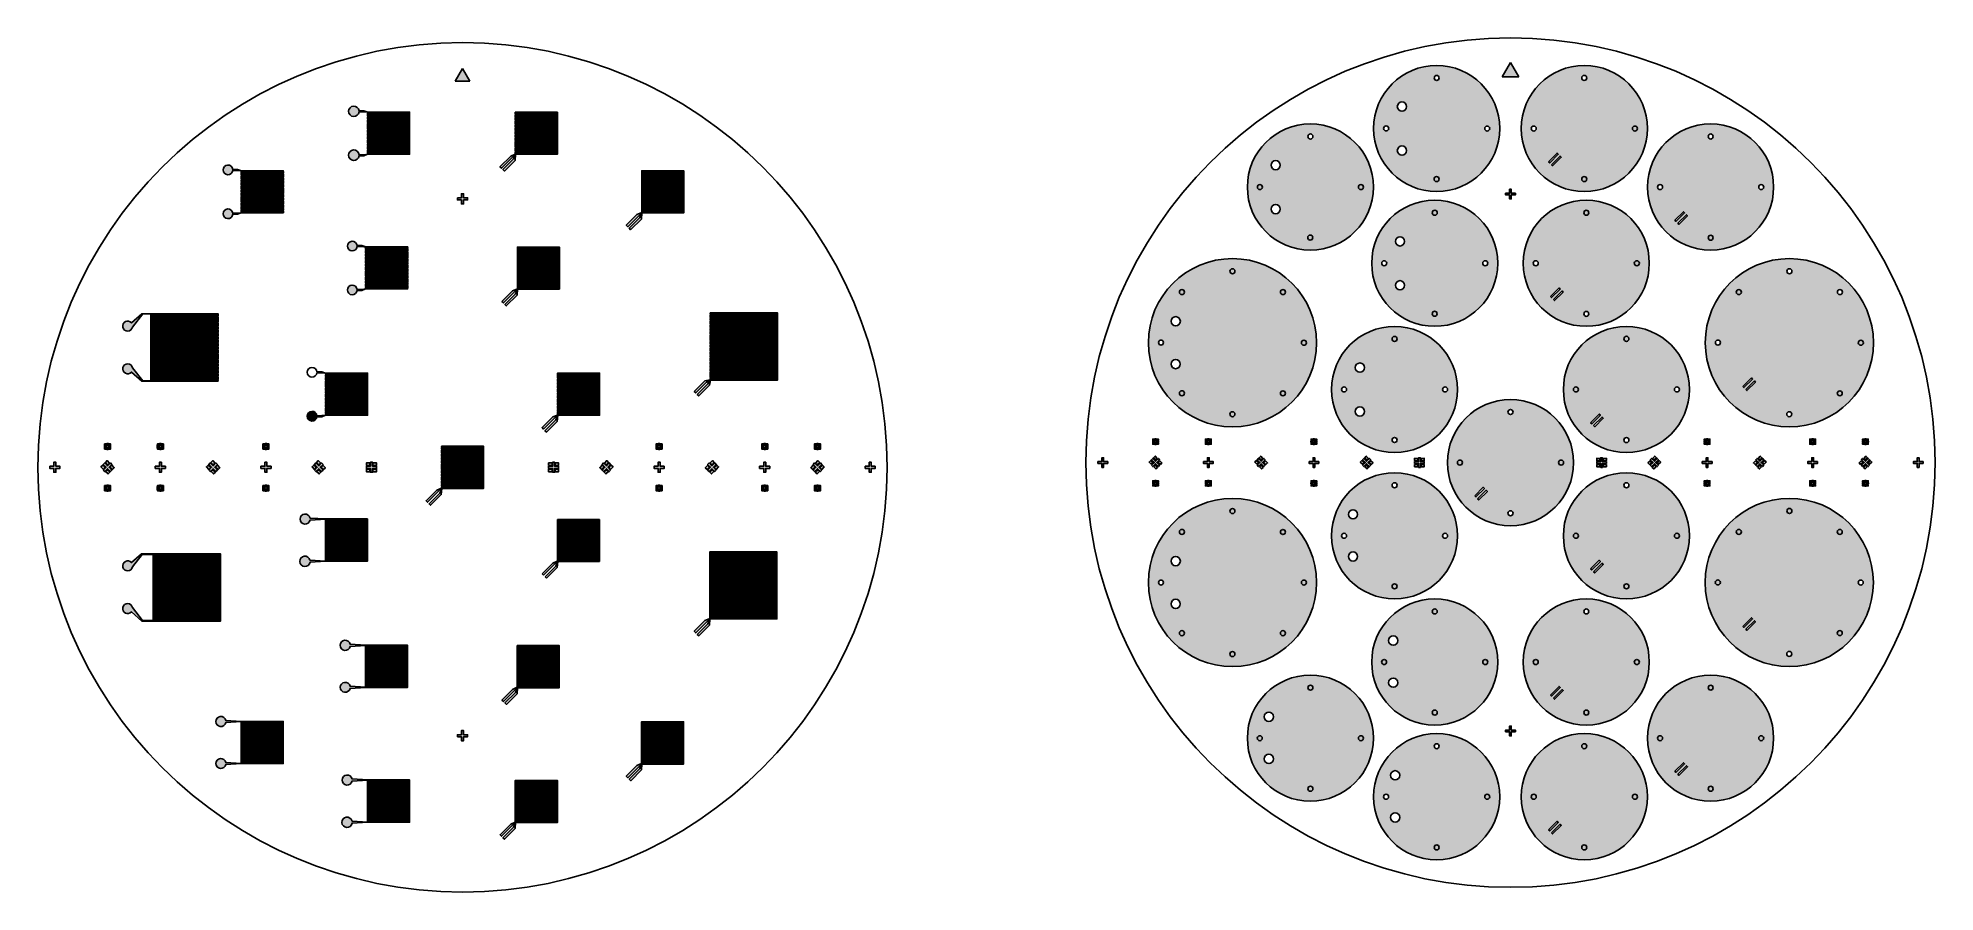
# Model space of a CAD drawing. Header units: millimetres. Extents: x 2668 to 2894, y 1564 to 1665.
import ezdxf

# ---------------------------------------------------------------- set-up
doc = ezdxf.new("R2010")
doc.units = ezdxf.units.MM
doc.layers.add('PI', color=4, linetype='Continuous')

msp = doc.modelspace()

# ---------------------------------------------------------------- hatches: boundary and pattern name
h = msp.add_hatch(color=0)
h.dxf.hatch_style = 1
h.paths.add_polyline_path([(2718.65, 1661.66), (2717.78, 1660.16), (2719.52, 1660.16)])
h.paths.add_polyline_path([(2719.25, 1646.28), (2718.77, 1646.28), (2718.77, 1646.76), (2718.52, 1646.76), (2718.52, 1646.28), (2718.05, 1646.28), (2718.05, 1646.03), (2718.52, 1646.03), (2718.52, 1645.56), (2718.77, 1645.56), (2718.77, 1646.03), (2719.25, 1646.03)])
h.paths.add_polyline_path([(2670.76, 1614.36), (2670.28, 1614.36), (2670.28, 1614.84), (2670.03, 1614.84), (2670.03, 1614.36), (2669.56, 1614.36), (2669.56, 1614.11), (2670.03, 1614.11), (2670.03, 1613.64), (2670.28, 1613.64), (2670.28, 1614.11), (2670.76, 1614.11)])
h.paths.add_polyline_path([(2676.95, 1614.57), (2676.77, 1614.75), (2676.43, 1614.41), (2676.1, 1614.75), (2675.92, 1614.57), (2676.26, 1614.24), (2675.92, 1613.9), (2676.1, 1613.72), (2676.43, 1614.06), (2676.77, 1613.72), (2676.95, 1613.9), (2676.61, 1614.24)])
h.paths.add_polyline_path([(2676.38, 1615.03), (2676.17, 1614.82), (2676.46, 1614.52), (2676.68, 1614.73)])
h.paths.add_polyline_path([(2675.85, 1614.5), (2675.64, 1614.29), (2675.94, 1613.99), (2676.15, 1614.21)])
h.paths.add_polyline_path([(2676.41, 1613.95), (2676.19, 1613.74), (2676.49, 1613.44), (2676.7, 1613.66)])
h.paths.add_polyline_path([(2676.93, 1614.48), (2676.72, 1614.26), (2677.01, 1613.97), (2677.23, 1614.18)])
h.paths.add_polyline_path([(2676.79, 1616.79), (2676.51, 1616.79), (2676.51, 1617.07), (2676.36, 1617.07), (2676.36, 1616.79), (2676.08, 1616.79), (2676.08, 1616.64), (2676.36, 1616.64), (2676.36, 1616.36), (2676.51, 1616.36), (2676.51, 1616.64), (2676.79, 1616.64)])
h.paths.add_polyline_path([(2676.33, 1617.02), (2676.08, 1617.02), (2676.08, 1616.84), (2676.32, 1616.84)])
h.paths.add_polyline_path([(2676.79, 1617.02), (2676.54, 1617.02), (2676.54, 1616.84), (2676.79, 1616.84)])
h.paths.add_polyline_path([(2676.32, 1616.58), (2676.08, 1616.58), (2676.08, 1616.4), (2676.33, 1616.4)])
h.paths.add_polyline_path([(2676.79, 1616.58), (2676.54, 1616.58), (2676.54, 1616.4), (2676.79, 1616.4)])
h.paths.add_polyline_path([(2676.79, 1611.84), (2676.51, 1611.84), (2676.51, 1612.12), (2676.36, 1612.12), (2676.36, 1611.84), (2676.08, 1611.84), (2676.08, 1611.69), (2676.36, 1611.69), (2676.36, 1611.4), (2676.51, 1611.4), (2676.51, 1611.69), (2676.79, 1611.69)])
h.paths.add_polyline_path([(2676.33, 1612.07), (2676.08, 1612.07), (2676.08, 1611.89), (2676.32, 1611.89)])
h.paths.add_polyline_path([(2676.79, 1612.07), (2676.54, 1612.07), (2676.54, 1611.89), (2676.79, 1611.89)])
h.paths.add_polyline_path([(2676.32, 1611.63), (2676.08, 1611.63), (2676.08, 1611.45), (2676.33, 1611.45)])
h.paths.add_polyline_path([(2676.79, 1611.63), (2676.54, 1611.63), (2676.54, 1611.45), (2676.79, 1611.45)])
h.paths.add_polyline_path([(2683.07, 1616.79), (2682.79, 1616.79), (2682.79, 1617.07), (2682.64, 1617.07), (2682.64, 1616.79), (2682.35, 1616.79), (2682.35, 1616.64), (2682.64, 1616.64), (2682.64, 1616.36), (2682.79, 1616.36), (2682.79, 1616.64), (2683.07, 1616.64)])
h.paths.add_polyline_path([(2682.6, 1617.02), (2682.36, 1617.02), (2682.35, 1616.84), (2682.6, 1616.84)])
h.paths.add_polyline_path([(2682.6, 1616.58), (2682.35, 1616.58), (2682.36, 1616.4), (2682.6, 1616.4)])
h.paths.add_polyline_path([(2683.07, 1616.58), (2682.82, 1616.58), (2682.82, 1616.4), (2683.07, 1616.4)])
h.paths.add_polyline_path([(2683.07, 1617.02), (2682.82, 1617.02), (2682.82, 1616.84), (2683.07, 1616.84)])
h.paths.add_polyline_path([(2683.31, 1614.36), (2682.84, 1614.36), (2682.84, 1614.84), (2682.59, 1614.84), (2682.59, 1614.36), (2682.11, 1614.36), (2682.11, 1614.11), (2682.59, 1614.11), (2682.59, 1613.64), (2682.84, 1613.64), (2682.84, 1614.11), (2683.31, 1614.11)])
h.paths.add_polyline_path([(2683.07, 1611.84), (2682.79, 1611.84), (2682.79, 1612.12), (2682.64, 1612.12), (2682.64, 1611.84), (2682.35, 1611.84), (2682.35, 1611.69), (2682.64, 1611.69), (2682.64, 1611.4), (2682.79, 1611.4), (2682.79, 1611.69), (2683.07, 1611.69)])
h.paths.add_polyline_path([(2682.6, 1612.07), (2682.36, 1612.07), (2682.35, 1611.89), (2682.6, 1611.89)])
h.paths.add_polyline_path([(2683.07, 1612.07), (2682.82, 1612.07), (2682.82, 1611.89), (2683.07, 1611.89)])
h.paths.add_polyline_path([(2682.6, 1611.63), (2682.35, 1611.63), (2682.36, 1611.45), (2682.6, 1611.45)])
h.paths.add_polyline_path([(2683.07, 1611.63), (2682.82, 1611.63), (2682.82, 1611.45), (2683.07, 1611.45)])
h.paths.add_polyline_path([(2689.5, 1614.57), (2689.32, 1614.75), (2688.99, 1614.41), (2688.65, 1614.75), (2688.48, 1614.57), (2688.81, 1614.24), (2688.48, 1613.9), (2688.65, 1613.72), (2688.99, 1614.06), (2689.32, 1613.72), (2689.5, 1613.9), (2689.17, 1614.24)])
h.paths.add_polyline_path([(2688.94, 1615.03), (2688.72, 1614.82), (2689.01, 1614.52), (2689.23, 1614.73)])
h.paths.add_polyline_path([(2688.41, 1614.5), (2688.19, 1614.29), (2688.49, 1613.99), (2688.71, 1614.21)])
h.paths.add_polyline_path([(2688.96, 1613.95), (2688.75, 1613.74), (2689.04, 1613.44), (2689.26, 1613.66)])
h.paths.add_polyline_path([(2689.49, 1614.48), (2689.27, 1614.26), (2689.57, 1613.97), (2689.78, 1614.18)])
h.paths.add_polyline_path([(2695.62, 1616.79), (2695.34, 1616.79), (2695.34, 1617.07), (2695.19, 1617.07), (2695.19, 1616.79), (2694.91, 1616.79), (2694.91, 1616.64), (2695.19, 1616.64), (2695.19, 1616.36), (2695.34, 1616.36), (2695.34, 1616.64), (2695.62, 1616.64)])
h.paths.add_polyline_path([(2695.16, 1617.02), (2694.91, 1617.02), (2694.91, 1616.84), (2695.16, 1616.84)])
h.paths.add_polyline_path([(2695.62, 1617.02), (2695.37, 1617.02), (2695.38, 1616.84), (2695.62, 1616.84)])
h.paths.add_polyline_path([(2695.16, 1616.58), (2694.91, 1616.58), (2694.91, 1616.4), (2695.16, 1616.4)])
h.paths.add_polyline_path([(2695.62, 1616.58), (2695.38, 1616.58), (2695.37, 1616.4), (2695.62, 1616.4)])
h.paths.add_polyline_path([(2695.87, 1614.36), (2695.39, 1614.36), (2695.39, 1614.84), (2695.14, 1614.84), (2695.14, 1614.36), (2694.67, 1614.36), (2694.67, 1614.11), (2695.14, 1614.11), (2695.14, 1613.64), (2695.39, 1613.64), (2695.39, 1614.11), (2695.87, 1614.11)])
h.paths.add_polyline_path([(2695.62, 1611.84), (2695.34, 1611.84), (2695.34, 1612.12), (2695.19, 1612.12), (2695.19, 1611.84), (2694.91, 1611.84), (2694.91, 1611.69), (2695.19, 1611.69), (2695.19, 1611.4), (2695.34, 1611.4), (2695.34, 1611.69), (2695.62, 1611.69)])
h.paths.add_polyline_path([(2695.16, 1612.07), (2694.91, 1612.07), (2694.91, 1611.89), (2695.16, 1611.89)])
h.paths.add_polyline_path([(2695.16, 1611.63), (2694.91, 1611.63), (2694.91, 1611.45), (2695.16, 1611.45)])
h.paths.add_polyline_path([(2695.62, 1611.63), (2695.38, 1611.63), (2695.37, 1611.45), (2695.62, 1611.45)])
h.paths.add_polyline_path([(2695.62, 1612.07), (2695.37, 1612.07), (2695.38, 1611.89), (2695.62, 1611.89)])
h.paths.add_polyline_path([(2700.96, 1614.5), (2700.75, 1614.29), (2701.05, 1613.99), (2701.26, 1614.21)])
h.paths.add_polyline_path([(2701.21, 1614.75), (2701.03, 1614.57), (2701.37, 1614.24), (2701.03, 1613.9), (2701.21, 1613.72), (2701.54, 1614.06), (2701.88, 1613.72), (2702.06, 1613.9), (2701.72, 1614.24), (2702.06, 1614.57), (2701.88, 1614.75), (2701.54, 1614.41)])
h.paths.add_polyline_path([(2701.49, 1615.03), (2701.28, 1614.82), (2701.57, 1614.52), (2701.79, 1614.73)])
h.paths.add_polyline_path([(2701.52, 1613.95), (2701.3, 1613.74), (2701.6, 1613.44), (2701.81, 1613.66)])
h.paths.add_polyline_path([(2702.34, 1614.18), (2702.04, 1614.48), (2701.83, 1614.26), (2702.12, 1613.97)])
h.paths.add_polyline_path([(2708.42, 1614.36), (2707.95, 1614.36), (2707.95, 1614.84), (2707.7, 1614.84), (2707.7, 1614.36), (2707.22, 1614.36), (2707.22, 1614.11), (2707.7, 1614.11), (2707.7, 1613.64), (2707.95, 1613.64), (2707.95, 1614.11), (2708.42, 1614.11)])
h.paths.add_polyline_path([(2707.64, 1614.76), (2707.22, 1614.76), (2707.22, 1614.46), (2707.64, 1614.45)])
h.paths.add_polyline_path([(2708.42, 1614.76), (2708, 1614.76), (2708, 1614.45), (2708.42, 1614.46)])
h.paths.add_polyline_path([(2707.64, 1614.02), (2707.22, 1614.02), (2707.22, 1613.71), (2707.64, 1613.71)])
h.paths.add_polyline_path([(2708.42, 1614.02), (2708, 1614.02), (2708, 1613.71), (2708.42, 1613.71)])
h.paths.add_polyline_path([(2730.08, 1614.36), (2729.61, 1614.36), (2729.61, 1614.84), (2729.36, 1614.84), (2729.36, 1614.36), (2728.88, 1614.36), (2728.88, 1614.11), (2729.36, 1614.11), (2729.36, 1613.64), (2729.61, 1613.64), (2729.61, 1614.11), (2730.08, 1614.11)])
h.paths.add_polyline_path([(2729.3, 1614.76), (2728.88, 1614.76), (2728.88, 1614.46), (2729.3, 1614.45)])
h.paths.add_polyline_path([(2730.08, 1614.76), (2729.66, 1614.76), (2729.66, 1614.45), (2730.08, 1614.46)])
h.paths.add_polyline_path([(2729.3, 1614.02), (2728.88, 1614.02), (2728.88, 1613.71), (2729.3, 1613.71)])
h.paths.add_polyline_path([(2730.08, 1614.02), (2729.66, 1614.02), (2729.66, 1613.71), (2730.08, 1613.71)])
h.paths.add_polyline_path([(2736.27, 1614.57), (2736.1, 1614.75), (2735.76, 1614.41), (2735.42, 1614.75), (2735.25, 1614.57), (2735.58, 1614.24), (2735.25, 1613.9), (2735.42, 1613.72), (2735.76, 1614.06), (2736.1, 1613.72), (2736.27, 1613.9), (2735.94, 1614.24)])
h.paths.add_polyline_path([(2735.81, 1615.03), (2735.52, 1614.73), (2735.73, 1614.52), (2736.03, 1614.82)])
h.paths.add_polyline_path([(2735.26, 1614.48), (2734.97, 1614.18), (2735.18, 1613.97), (2735.48, 1614.26)])
h.paths.add_polyline_path([(2735.78, 1613.95), (2735.49, 1613.66), (2735.71, 1613.44), (2736, 1613.74)])
h.paths.add_polyline_path([(2736.55, 1614.29), (2736.34, 1614.5), (2736.04, 1614.21), (2736.26, 1613.99)])
h.paths.add_polyline_path([(2742.64, 1614.36), (2742.16, 1614.36), (2742.16, 1614.84), (2741.91, 1614.84), (2741.91, 1614.36), (2741.44, 1614.36), (2741.44, 1614.11), (2741.91, 1614.11), (2741.91, 1613.64), (2742.16, 1613.64), (2742.16, 1614.11), (2742.64, 1614.11)])
h.paths.add_polyline_path([(2742.39, 1616.79), (2742.11, 1616.79), (2742.11, 1617.07), (2741.96, 1617.07), (2741.96, 1616.79), (2741.68, 1616.79), (2741.68, 1616.64), (2741.96, 1616.64), (2741.96, 1616.36), (2742.11, 1616.36), (2742.11, 1616.64), (2742.39, 1616.64)])
h.paths.add_polyline_path([(2741.93, 1617.02), (2741.68, 1617.02), (2741.68, 1616.84), (2741.93, 1616.84)])
h.paths.add_polyline_path([(2742.39, 1617.02), (2742.15, 1617.02), (2742.15, 1616.84), (2742.39, 1616.84)])
h.paths.add_polyline_path([(2741.93, 1616.58), (2741.68, 1616.58), (2741.68, 1616.4), (2741.93, 1616.4)])
h.paths.add_polyline_path([(2742.39, 1616.58), (2742.15, 1616.58), (2742.15, 1616.4), (2742.39, 1616.4)])
h.paths.add_polyline_path([(2742.39, 1611.84), (2742.11, 1611.84), (2742.11, 1612.12), (2741.96, 1612.12), (2741.96, 1611.84), (2741.68, 1611.84), (2741.68, 1611.69), (2741.96, 1611.69), (2741.96, 1611.4), (2742.11, 1611.4), (2742.11, 1611.69), (2742.39, 1611.69)])
h.paths.add_polyline_path([(2741.93, 1612.07), (2741.68, 1612.07), (2741.68, 1611.89), (2741.93, 1611.89)])
h.paths.add_polyline_path([(2742.39, 1612.07), (2742.15, 1612.07), (2742.15, 1611.89), (2742.39, 1611.89)])
h.paths.add_polyline_path([(2741.93, 1611.63), (2741.68, 1611.63), (2741.68, 1611.45), (2741.93, 1611.45)])
h.paths.add_polyline_path([(2742.39, 1611.63), (2742.15, 1611.63), (2742.15, 1611.45), (2742.39, 1611.45)])
h.paths.add_polyline_path([(2748.83, 1614.57), (2748.65, 1614.75), (2748.32, 1614.41), (2747.98, 1614.75), (2747.8, 1614.57), (2748.14, 1614.24), (2747.8, 1613.9), (2747.98, 1613.72), (2748.32, 1614.06), (2748.65, 1613.72), (2748.83, 1613.9), (2748.49, 1614.24)])
h.paths.add_polyline_path([(2748.58, 1614.82), (2748.37, 1615.03), (2748.07, 1614.73), (2748.29, 1614.52)])
h.paths.add_polyline_path([(2748.03, 1614.26), (2747.82, 1614.48), (2747.52, 1614.18), (2747.74, 1613.97)])
h.paths.add_polyline_path([(2748.56, 1613.74), (2748.34, 1613.95), (2748.05, 1613.66), (2748.26, 1613.44)])
h.paths.add_polyline_path([(2749.11, 1614.29), (2748.9, 1614.5), (2748.6, 1614.21), (2748.81, 1613.99)])
h.paths.add_polyline_path([(2755.19, 1614.36), (2754.72, 1614.36), (2754.72, 1614.84), (2754.47, 1614.84), (2754.47, 1614.36), (2753.99, 1614.36), (2753.99, 1614.11), (2754.47, 1614.11), (2754.47, 1613.64), (2754.72, 1613.64), (2754.72, 1614.11), (2755.19, 1614.11)])
h.paths.add_polyline_path([(2754.95, 1616.79), (2754.67, 1616.79), (2754.67, 1617.07), (2754.52, 1617.07), (2754.52, 1616.79), (2754.24, 1616.79), (2754.24, 1616.64), (2754.52, 1616.64), (2754.52, 1616.36), (2754.67, 1616.36), (2754.67, 1616.64), (2754.95, 1616.64)])
h.paths.add_polyline_path([(2754.48, 1617.02), (2754.24, 1617.02), (2754.24, 1616.84), (2754.48, 1616.84)])
h.paths.add_polyline_path([(2754.95, 1617.02), (2754.7, 1617.02), (2754.7, 1616.84), (2754.95, 1616.84)])
h.paths.add_polyline_path([(2754.48, 1616.58), (2754.24, 1616.58), (2754.24, 1616.4), (2754.48, 1616.4)])
h.paths.add_polyline_path([(2754.95, 1616.58), (2754.7, 1616.58), (2754.7, 1616.4), (2754.95, 1616.4)])
h.paths.add_polyline_path([(2754.95, 1611.84), (2754.67, 1611.84), (2754.67, 1612.12), (2754.52, 1612.12), (2754.52, 1611.84), (2754.24, 1611.84), (2754.24, 1611.69), (2754.52, 1611.69), (2754.52, 1611.4), (2754.67, 1611.4), (2754.67, 1611.69), (2754.95, 1611.69)])
h.paths.add_polyline_path([(2754.48, 1612.07), (2754.24, 1612.07), (2754.24, 1611.89), (2754.48, 1611.89)])
h.paths.add_polyline_path([(2754.95, 1612.07), (2754.7, 1612.07), (2754.7, 1611.89), (2754.95, 1611.89)])
h.paths.add_polyline_path([(2754.48, 1611.63), (2754.24, 1611.63), (2754.24, 1611.45), (2754.48, 1611.45)])
h.paths.add_polyline_path([(2754.95, 1611.63), (2754.7, 1611.63), (2754.7, 1611.45), (2754.95, 1611.45)])
h.paths.add_polyline_path([(2761.38, 1614.57), (2761.21, 1614.75), (2760.87, 1614.41), (2760.53, 1614.75), (2760.36, 1614.57), (2760.69, 1614.24), (2760.36, 1613.9), (2760.53, 1613.72), (2760.87, 1614.06), (2761.21, 1613.72), (2761.38, 1613.9), (2761.05, 1614.24)])
h.paths.add_polyline_path([(2760.59, 1614.26), (2760.37, 1614.48), (2760.08, 1614.18), (2760.29, 1613.97)])
h.paths.add_polyline_path([(2761.14, 1614.82), (2760.92, 1615.03), (2760.63, 1614.73), (2760.85, 1614.52)])
h.paths.add_polyline_path([(2761.11, 1613.74), (2760.9, 1613.95), (2760.6, 1613.66), (2760.82, 1613.44)])
h.paths.add_polyline_path([(2761.66, 1614.29), (2761.45, 1614.5), (2761.15, 1614.21), (2761.37, 1613.99)])
h.paths.add_polyline_path([(2761.23, 1616.79), (2760.94, 1616.79), (2760.94, 1617.07), (2760.8, 1617.07), (2760.8, 1616.79), (2760.51, 1616.79), (2760.51, 1616.64), (2760.8, 1616.64), (2760.8, 1616.36), (2760.94, 1616.36), (2760.94, 1616.64), (2761.23, 1616.64)])
h.paths.add_polyline_path([(2760.76, 1617.02), (2760.51, 1617.02), (2760.51, 1616.84), (2760.76, 1616.84)])
h.paths.add_polyline_path([(2761.23, 1617.02), (2760.98, 1617.02), (2760.98, 1616.84), (2761.23, 1616.84)])
h.paths.add_polyline_path([(2760.76, 1616.58), (2760.51, 1616.58), (2760.51, 1616.4), (2760.76, 1616.4)])
h.paths.add_polyline_path([(2761.23, 1616.58), (2760.98, 1616.58), (2760.98, 1616.4), (2761.23, 1616.4)])
h.paths.add_polyline_path([(2761.23, 1611.84), (2760.94, 1611.84), (2760.94, 1612.12), (2760.8, 1612.12), (2760.8, 1611.84), (2760.51, 1611.84), (2760.51, 1611.69), (2760.8, 1611.69), (2760.8, 1611.4), (2760.94, 1611.4), (2760.94, 1611.69), (2761.23, 1611.69)])
h.paths.add_polyline_path([(2760.76, 1612.07), (2760.51, 1612.07), (2760.51, 1611.89), (2760.76, 1611.89)])
h.paths.add_polyline_path([(2761.23, 1612.07), (2760.98, 1612.07), (2760.98, 1611.89), (2761.23, 1611.89)])
h.paths.add_polyline_path([(2760.76, 1611.63), (2760.51, 1611.63), (2760.51, 1611.45), (2760.76, 1611.45)])
h.paths.add_polyline_path([(2761.23, 1611.63), (2760.98, 1611.63), (2760.98, 1611.45), (2761.23, 1611.45)])
h.paths.add_polyline_path([(2767.75, 1614.36), (2767.27, 1614.36), (2767.27, 1614.84), (2767.02, 1614.84), (2767.02, 1614.36), (2766.55, 1614.36), (2766.55, 1614.11), (2767.02, 1614.11), (2767.02, 1613.64), (2767.27, 1613.64), (2767.27, 1614.11), (2767.75, 1614.11)])
h.paths.add_polyline_path([(2719.25, 1582.44), (2718.77, 1582.44), (2718.77, 1582.92), (2718.52, 1582.92), (2718.52, 1582.44), (2718.05, 1582.44), (2718.05, 1582.19), (2718.52, 1582.19), (2718.52, 1581.72), (2718.77, 1581.72), (2718.77, 1582.19), (2719.25, 1582.19)])
h = msp.add_hatch(color=0)
h.dxf.hatch_style = 1
h.paths.add_polyline_path([(2706.92, 1656.63), (2706.34, 1656.63, 19.147775), (2706.34, 1656.5), (2706.92, 1656.5), (2707.36, 1656.46), (2712.35, 1656.46), (2712.35, 1656.44), (2712.34, 1656.44), (2707.36, 1656.44), (2707.36, 1656.41), (2712.35, 1656.41), (2712.35, 1656.4), (2712.34, 1656.4), (2707.36, 1656.4), (2707.36, 1656.37), (2712.35, 1656.37), (2712.35, 1656.36), (2712.34, 1656.36), (2707.36, 1656.36), (2707.36, 1656.32), (2712.35, 1656.32), (2712.35, 1656.31), (2712.34, 1656.31), (2707.36, 1656.31), (2707.36, 1656.28), (2712.35, 1656.28), (2712.35, 1656.27), (2712.34, 1656.27), (2707.36, 1656.27), (2707.36, 1656.24), (2712.35, 1656.24), (2712.35, 1656.22), (2712.34, 1656.22), (2707.36, 1656.22), (2707.36, 1656.19), (2712.35, 1656.19), (2712.35, 1656.18), (2712.34, 1656.18), (2707.36, 1656.18), (2707.36, 1656.15), (2712.35, 1656.15), (2712.35, 1656.14), (2712.34, 1656.14), (2707.36, 1656.14), (2707.36, 1656.1), (2712.35, 1656.1), (2712.35, 1656.09), (2712.34, 1656.09), (2707.36, 1656.09), (2707.36, 1656.06), (2712.35, 1656.06), (2712.35, 1656.05), (2712.34, 1656.05), (2707.36, 1656.05), (2707.36, 1656.02), (2712.35, 1656.02), (2712.35, 1656), (2712.34, 1656), (2707.36, 1656), (2707.36, 1655.97), (2712.35, 1655.97), (2712.35, 1655.96), (2712.34, 1655.96), (2707.36, 1655.96), (2707.36, 1655.93), (2712.35, 1655.93), (2712.35, 1655.92), (2712.34, 1655.92), (2707.36, 1655.92), (2707.36, 1655.88), (2712.35, 1655.88), (2712.35, 1655.87), (2712.34, 1655.87), (2707.36, 1655.87), (2707.36, 1655.84), (2712.35, 1655.84), (2712.35, 1655.83), (2712.34, 1655.83), (2707.36, 1655.83), (2707.36, 1655.8), (2712.35, 1655.8), (2712.35, 1655.78), (2712.34, 1655.78), (2707.36, 1655.78), (2707.36, 1655.75), (2712.35, 1655.75), (2712.35, 1655.74), (2712.34, 1655.74), (2707.36, 1655.74), (2707.36, 1655.71), (2712.35, 1655.71), (2712.35, 1655.7), (2712.34, 1655.7), (2707.36, 1655.7), (2707.36, 1655.66), (2712.35, 1655.66), (2712.35, 1655.65), (2712.34, 1655.65), (2707.36, 1655.65), (2707.36, 1655.62), (2712.35, 1655.62), (2712.35, 1655.61), (2712.34, 1655.61), (2707.36, 1655.61), (2707.36, 1655.58), (2712.35, 1655.58), (2712.35, 1655.56), (2712.34, 1655.56), (2707.36, 1655.56), (2707.36, 1655.53), (2712.35, 1655.53), (2712.35, 1655.52), (2712.34, 1655.52), (2707.36, 1655.52), (2707.36, 1655.49), (2712.35, 1655.49), (2712.35, 1655.48), (2712.34, 1655.48), (2707.36, 1655.48), (2707.36, 1655.44), (2712.35, 1655.44), (2712.35, 1655.43), (2712.34, 1655.43), (2707.36, 1655.43), (2707.36, 1655.4), (2712.35, 1655.4), (2712.35, 1655.39), (2712.34, 1655.39), (2707.36, 1655.39), (2707.36, 1655.36), (2712.35, 1655.36), (2712.35, 1655.34), (2712.34, 1655.34), (2707.36, 1655.34), (2707.36, 1655.31), (2712.35, 1655.31), (2712.35, 1655.3), (2712.34, 1655.3), (2707.36, 1655.3), (2707.36, 1655.27), (2712.35, 1655.27), (2712.35, 1655.26), (2712.34, 1655.26), (2707.36, 1655.26), (2707.36, 1655.22), (2712.35, 1655.22), (2712.35, 1655.21), (2712.34, 1655.21), (2707.36, 1655.21), (2707.36, 1655.18), (2712.35, 1655.18), (2712.35, 1655.17), (2712.34, 1655.17), (2707.36, 1655.17), (2707.36, 1655.14), (2712.35, 1655.14), (2712.35, 1655.12), (2712.34, 1655.12), (2707.36, 1655.12), (2707.36, 1655.09), (2712.35, 1655.09), (2712.35, 1655.08), (2712.34, 1655.08), (2707.36, 1655.08), (2707.36, 1655.05), (2712.35, 1655.05), (2712.35, 1655.04), (2712.34, 1655.04), (2707.36, 1655.04), (2707.36, 1655), (2712.35, 1655), (2712.35, 1654.99), (2712.34, 1654.99), (2707.36, 1654.99), (2707.36, 1654.96), (2712.35, 1654.96), (2712.35, 1654.95), (2712.34, 1654.95), (2707.36, 1654.95), (2707.36, 1654.92), (2712.35, 1654.92), (2712.35, 1654.9), (2712.34, 1654.9), (2707.36, 1654.9), (2707.36, 1654.87), (2712.35, 1654.87), (2712.35, 1654.86), (2712.34, 1654.86), (2707.36, 1654.86), (2707.36, 1654.83), (2712.35, 1654.83), (2712.35, 1654.82), (2712.34, 1654.82), (2707.36, 1654.82), (2707.36, 1654.78), (2712.35, 1654.78), (2712.35, 1654.77), (2712.34, 1654.77), (2707.36, 1654.77), (2707.36, 1654.74), (2712.35, 1654.74), (2712.35, 1654.73), (2712.34, 1654.73), (2707.36, 1654.73), (2707.36, 1654.7), (2712.35, 1654.7), (2712.35, 1654.68), (2712.34, 1654.68), (2707.36, 1654.68), (2707.36, 1654.65), (2712.35, 1654.65), (2712.35, 1654.64), (2712.34, 1654.64), (2707.36, 1654.64), (2707.36, 1654.61), (2712.35, 1654.61), (2712.35, 1654.6), (2712.34, 1654.6), (2707.36, 1654.6), (2707.36, 1654.56), (2712.35, 1654.56), (2712.35, 1654.55), (2712.34, 1654.55), (2707.36, 1654.55), (2707.36, 1654.52), (2712.35, 1654.52), (2712.35, 1654.51), (2712.34, 1654.51), (2707.36, 1654.51), (2707.36, 1654.48), (2712.35, 1654.48), (2712.35, 1654.46), (2712.34, 1654.46), (2707.36, 1654.46), (2707.36, 1654.43), (2712.35, 1654.43), (2712.35, 1654.42), (2712.34, 1654.42), (2707.36, 1654.42), (2707.36, 1654.39), (2712.35, 1654.39), (2712.35, 1654.38), (2712.34, 1654.38), (2707.36, 1654.38), (2707.36, 1654.34), (2712.35, 1654.34), (2712.35, 1654.33), (2712.34, 1654.33), (2707.36, 1654.33), (2707.36, 1654.3), (2712.35, 1654.3), (2712.35, 1654.29), (2712.34, 1654.29), (2707.36, 1654.29), (2707.36, 1654.26), (2712.35, 1654.26), (2712.35, 1654.24), (2712.34, 1654.24), (2707.36, 1654.24), (2707.36, 1654.21), (2712.35, 1654.21), (2712.35, 1654.2), (2712.34, 1654.2), (2707.36, 1654.2), (2707.36, 1654.17), (2712.35, 1654.17), (2712.35, 1654.16), (2712.34, 1654.16), (2707.36, 1654.16), (2707.36, 1654.12), (2712.35, 1654.12), (2712.35, 1654.11), (2712.34, 1654.11), (2707.36, 1654.11), (2707.36, 1654.08), (2712.35, 1654.08), (2712.35, 1654.07), (2712.34, 1654.07), (2707.36, 1654.07), (2707.36, 1654.04), (2712.35, 1654.04), (2712.35, 1654.02), (2712.34, 1654.02), (2707.36, 1654.02), (2707.36, 1653.99), (2712.35, 1653.99), (2712.35, 1653.98), (2712.34, 1653.98), (2707.36, 1653.98), (2707.36, 1653.95), (2712.35, 1653.95), (2712.35, 1653.94), (2712.34, 1653.94), (2707.36, 1653.94), (2707.36, 1653.9), (2712.35, 1653.9), (2712.35, 1653.89), (2712.34, 1653.89), (2707.36, 1653.89), (2707.36, 1653.86), (2712.35, 1653.86), (2712.35, 1653.85), (2712.34, 1653.85), (2707.36, 1653.85), (2707.36, 1653.82), (2712.35, 1653.82), (2712.35, 1653.8), (2712.34, 1653.8), (2707.36, 1653.8), (2707.36, 1653.77), (2712.35, 1653.77), (2712.35, 1653.76), (2712.34, 1653.76), (2707.36, 1653.76), (2707.36, 1653.73), (2712.35, 1653.73), (2712.35, 1653.72), (2712.34, 1653.72), (2707.36, 1653.72), (2707.36, 1653.68), (2712.35, 1653.68), (2712.35, 1653.67), (2712.34, 1653.67), (2707.36, 1653.67), (2707.36, 1653.64), (2712.35, 1653.64), (2712.35, 1653.63), (2712.34, 1653.63), (2707.36, 1653.63), (2707.36, 1653.6), (2712.35, 1653.6), (2712.35, 1653.58), (2712.34, 1653.58), (2707.36, 1653.58), (2707.36, 1653.55), (2712.35, 1653.55), (2712.35, 1653.54), (2712.34, 1653.54), (2707.36, 1653.54), (2707.36, 1653.51), (2712.35, 1653.51), (2712.35, 1653.5), (2712.34, 1653.5), (2707.36, 1653.5), (2707.36, 1653.46), (2712.35, 1653.46), (2712.35, 1653.45), (2712.34, 1653.45), (2707.36, 1653.45), (2707.36, 1653.42), (2712.35, 1653.42), (2712.35, 1653.41), (2712.34, 1653.41), (2707.36, 1653.41), (2707.36, 1653.38), (2712.35, 1653.38), (2712.35, 1653.36), (2712.34, 1653.36), (2707.36, 1653.36), (2707.36, 1653.33), (2712.35, 1653.33), (2712.35, 1653.32), (2712.34, 1653.32), (2707.36, 1653.32), (2707.36, 1653.29), (2712.35, 1653.29), (2712.35, 1653.28), (2712.34, 1653.28), (2707.36, 1653.28), (2707.36, 1653.24), (2712.35, 1653.24), (2712.35, 1653.23), (2712.34, 1653.23), (2707.36, 1653.23), (2707.36, 1653.2), (2712.35, 1653.2), (2712.35, 1653.19), (2712.34, 1653.19), (2707.36, 1653.19), (2707.36, 1653.16), (2712.35, 1653.16), (2712.35, 1653.14), (2712.34, 1653.14), (2707.36, 1653.14), (2707.36, 1653.11), (2712.35, 1653.11), (2712.35, 1653.1), (2712.34, 1653.1), (2707.36, 1653.1), (2707.36, 1653.07), (2712.35, 1653.07), (2712.35, 1653.06), (2712.34, 1653.06), (2707.36, 1653.06), (2707.36, 1653.02), (2712.35, 1653.02), (2712.35, 1653.01), (2712.34, 1653.01), (2707.36, 1653.01), (2707.36, 1652.98), (2712.35, 1652.98), (2712.35, 1652.97), (2712.34, 1652.97), (2707.36, 1652.97), (2707.36, 1652.94), (2712.35, 1652.94), (2712.35, 1652.92), (2712.34, 1652.92), (2707.36, 1652.92), (2707.36, 1652.89), (2712.35, 1652.89), (2712.35, 1652.88), (2712.34, 1652.88), (2707.36, 1652.88), (2707.36, 1652.85), (2712.35, 1652.85), (2712.35, 1652.84), (2712.34, 1652.84), (2707.36, 1652.84), (2707.36, 1652.8), (2712.35, 1652.8), (2712.35, 1652.79), (2712.34, 1652.79), (2707.36, 1652.79), (2707.36, 1652.76), (2712.35, 1652.76), (2712.35, 1652.75), (2712.34, 1652.75), (2707.36, 1652.75), (2707.36, 1652.72), (2712.35, 1652.72), (2712.35, 1652.7), (2712.34, 1652.7), (2707.36, 1652.7), (2707.36, 1652.67), (2712.35, 1652.67), (2712.35, 1652.66), (2712.34, 1652.66), (2707.36, 1652.66), (2707.36, 1652.63), (2712.35, 1652.63), (2712.35, 1652.62), (2712.34, 1652.62), (2707.36, 1652.62), (2707.36, 1652.58), (2712.35, 1652.58), (2712.35, 1652.57), (2712.34, 1652.57), (2707.36, 1652.57), (2707.36, 1652.54), (2712.35, 1652.54), (2712.35, 1652.53), (2712.34, 1652.53), (2707.36, 1652.53), (2707.36, 1652.5), (2712.35, 1652.5), (2712.35, 1652.48), (2712.34, 1652.48), (2707.36, 1652.48), (2707.36, 1652.45), (2712.35, 1652.45), (2712.35, 1652.44), (2712.34, 1652.44), (2707.36, 1652.44), (2707.36, 1652.41), (2712.35, 1652.41), (2712.35, 1652.4), (2712.34, 1652.4), (2707.36, 1652.4), (2707.36, 1652.36), (2712.35, 1652.36), (2712.35, 1652.35), (2712.34, 1652.35), (2707.36, 1652.35), (2707.36, 1652.32), (2712.35, 1652.32), (2712.35, 1652.31), (2712.34, 1652.31), (2707.36, 1652.31), (2707.36, 1652.28), (2712.35, 1652.28), (2712.35, 1652.26), (2712.34, 1652.26), (2707.36, 1652.26), (2707.36, 1652.23), (2712.35, 1652.23), (2712.35, 1652.22), (2712.34, 1652.22), (2707.36, 1652.22), (2707.36, 1652.19), (2712.35, 1652.19), (2712.35, 1652.18), (2712.34, 1652.18), (2707.36, 1652.18), (2707.36, 1652.14), (2712.35, 1652.14), (2712.35, 1652.13), (2712.34, 1652.13), (2707.36, 1652.13), (2707.36, 1652.1), (2712.35, 1652.1), (2712.35, 1652.09), (2712.34, 1652.09), (2707.36, 1652.09), (2707.36, 1652.06), (2712.35, 1652.06), (2712.35, 1652.04), (2712.34, 1652.04), (2707.36, 1652.04), (2707.36, 1652.01), (2712.35, 1652.01), (2712.35, 1652), (2712.34, 1652), (2707.36, 1652), (2707.36, 1651.97), (2712.35, 1651.97), (2712.35, 1651.96), (2712.34, 1651.96), (2707.36, 1651.96), (2707.36, 1651.92), (2712.35, 1651.92), (2712.35, 1651.91), (2712.34, 1651.91), (2707.36, 1651.91), (2707.36, 1651.88), (2712.35, 1651.88), (2712.35, 1651.87), (2712.34, 1651.87), (2707.36, 1651.87), (2707.36, 1651.84), (2712.35, 1651.84), (2712.35, 1651.82), (2712.34, 1651.82), (2707.36, 1651.82), (2707.36, 1651.79), (2712.35, 1651.79), (2712.35, 1651.78), (2712.34, 1651.78), (2707.36, 1651.78), (2707.36, 1651.75), (2712.35, 1651.75), (2712.35, 1651.74), (2712.34, 1651.74), (2707.36, 1651.74), (2707.36, 1651.7), (2712.35, 1651.7), (2712.35, 1651.69), (2712.34, 1651.69), (2707.36, 1651.69), (2707.36, 1651.66), (2712.35, 1651.66), (2712.35, 1651.65), (2712.34, 1651.65), (2707.36, 1651.65), (2707.36, 1651.62), (2712.35, 1651.62), (2712.35, 1651.6), (2712.34, 1651.6), (2707.36, 1651.6), (2707.36, 1651.57), (2712.35, 1651.57), (2712.35, 1651.56), (2712.34, 1651.56), (2707.36, 1651.56), (2707.36, 1651.53), (2712.35, 1651.53), (2712.35, 1651.52), (2712.34, 1651.52), (2707.36, 1651.52), (2707.36, 1651.48), (2712.35, 1651.48), (2712.35, 1651.47), (2712.34, 1651.47), (2707.36, 1651.47), (2706.92, 1651.41), (2706.34, 1651.41, 19.147507), (2706.34, 1651.28), (2706.92, 1651.29), (2707.36, 1651.46), (2707.37, 1651.46), (2712.35, 1651.46), (2712.36, 1651.46), (2712.36, 1651.49), (2707.37, 1651.49), (2707.37, 1651.51), (2712.35, 1651.51), (2712.36, 1651.51), (2712.36, 1651.54), (2707.37, 1651.54), (2707.37, 1651.55), (2712.35, 1651.55), (2712.36, 1651.55), (2712.36, 1651.58), (2707.37, 1651.58), (2707.37, 1651.59), (2712.35, 1651.59), (2712.36, 1651.59), (2712.36, 1651.63), (2707.37, 1651.63), (2707.37, 1651.64), (2712.35, 1651.64), (2712.36, 1651.64), (2712.36, 1651.67), (2707.37, 1651.67), (2707.37, 1651.68), (2712.35, 1651.68), (2712.36, 1651.68), (2712.36, 1651.71), (2707.37, 1651.71), (2707.37, 1651.73), (2712.35, 1651.73), (2712.36, 1651.73), (2712.36, 1651.76), (2707.37, 1651.76), (2707.37, 1651.77), (2712.35, 1651.77), (2712.36, 1651.77), (2712.36, 1651.8), (2707.37, 1651.8), (2707.37, 1651.81), (2712.35, 1651.81), (2712.36, 1651.81), (2712.36, 1651.85), (2707.37, 1651.85), (2707.37, 1651.86), (2712.35, 1651.86), (2712.36, 1651.86), (2712.36, 1651.89), (2707.37, 1651.89), (2707.37, 1651.9), (2712.35, 1651.9), (2712.36, 1651.9), (2712.36, 1651.93), (2707.37, 1651.93), (2707.37, 1651.95), (2712.35, 1651.95), (2712.36, 1651.95), (2712.36, 1651.98), (2707.37, 1651.98), (2707.37, 1651.99), (2712.35, 1651.99), (2712.36, 1651.99), (2712.36, 1652.02), (2707.37, 1652.02), (2707.37, 1652.03), (2712.35, 1652.03), (2712.36, 1652.03), (2712.36, 1652.07), (2707.37, 1652.07), (2707.37, 1652.08), (2712.35, 1652.08), (2712.36, 1652.08), (2712.36, 1652.11), (2707.37, 1652.11), (2707.37, 1652.12), (2712.35, 1652.12), (2712.36, 1652.12), (2712.36, 1652.15), (2707.37, 1652.15), (2707.37, 1652.17), (2712.35, 1652.17), (2712.36, 1652.17), (2712.36, 1652.2), (2707.37, 1652.2), (2707.37, 1652.21), (2712.35, 1652.21), (2712.36, 1652.21), (2712.36, 1652.24), (2707.37, 1652.24), (2707.37, 1652.25), (2712.35, 1652.25), (2712.36, 1652.25), (2712.36, 1652.29), (2707.37, 1652.29), (2707.37, 1652.3), (2712.35, 1652.3), (2712.36, 1652.3), (2712.36, 1652.33), (2707.37, 1652.33), (2707.37, 1652.34), (2712.35, 1652.34), (2712.36, 1652.34), (2712.36, 1652.37), (2707.37, 1652.37), (2707.37, 1652.39), (2712.35, 1652.39), (2712.36, 1652.39), (2712.36, 1652.42), (2707.37, 1652.42), (2707.37, 1652.43), (2712.35, 1652.43), (2712.36, 1652.43), (2712.36, 1652.46), (2707.37, 1652.46), (2707.37, 1652.47), (2712.35, 1652.47), (2712.36, 1652.47), (2712.36, 1652.51), (2707.37, 1652.51), (2707.37, 1652.52), (2712.35, 1652.52), (2712.36, 1652.52), (2712.36, 1652.55), (2707.37, 1652.55), (2707.37, 1652.56), (2712.35, 1652.56), (2712.36, 1652.56), (2712.36, 1652.59), (2707.37, 1652.59), (2707.37, 1652.61), (2712.35, 1652.61), (2712.36, 1652.61), (2712.36, 1652.64), (2707.37, 1652.64), (2707.37, 1652.65), (2712.35, 1652.65), (2712.36, 1652.65), (2712.36, 1652.68), (2707.37, 1652.68), (2707.37, 1652.69), (2712.35, 1652.69), (2712.36, 1652.69), (2712.36, 1652.73), (2707.37, 1652.73), (2707.37, 1652.74), (2712.35, 1652.74), (2712.36, 1652.74), (2712.36, 1652.77), (2707.37, 1652.77), (2707.37, 1652.78), (2712.35, 1652.78), (2712.36, 1652.78), (2712.36, 1652.81), (2707.37, 1652.81), (2707.37, 1652.83), (2712.35, 1652.83), (2712.36, 1652.83), (2712.36, 1652.86), (2707.37, 1652.86), (2707.37, 1652.87), (2712.35, 1652.87), (2712.36, 1652.87), (2712.36, 1652.9), (2707.37, 1652.9), (2707.37, 1652.91), (2712.35, 1652.91), (2712.36, 1652.91), (2712.36, 1652.95), (2707.37, 1652.95), (2707.37, 1652.96), (2712.35, 1652.96), (2712.36, 1652.96), (2712.36, 1652.99), (2707.37, 1652.99), (2707.37, 1653), (2712.35, 1653), (2712.36, 1653), (2712.36, 1653.03), (2707.37, 1653.03), (2707.37, 1653.05), (2712.35, 1653.05), (2712.36, 1653.05), (2712.36, 1653.08), (2707.37, 1653.08), (2707.37, 1653.09), (2712.35, 1653.09), (2712.36, 1653.09), (2712.36, 1653.12), (2707.37, 1653.12), (2707.37, 1653.13), (2712.35, 1653.13), (2712.36, 1653.13), (2712.36, 1653.17), (2707.37, 1653.17), (2707.37, 1653.18), (2712.35, 1653.18), (2712.36, 1653.18), (2712.36, 1653.21), (2707.37, 1653.21), (2707.37, 1653.22), (2712.35, 1653.22), (2712.36, 1653.22), (2712.36, 1653.25), (2707.37, 1653.25), (2707.37, 1653.27), (2712.35, 1653.27), (2712.36, 1653.27), (2712.36, 1653.3), (2707.37, 1653.3), (2707.37, 1653.31), (2712.35, 1653.31), (2712.36, 1653.31), (2712.36, 1653.34), (2707.37, 1653.34), (2707.37, 1653.35), (2712.35, 1653.35), (2712.36, 1653.35), (2712.36, 1653.39), (2707.37, 1653.39), (2707.37, 1653.4), (2712.35, 1653.4), (2712.36, 1653.4), (2712.36, 1653.43), (2707.37, 1653.43), (2707.37, 1653.44), (2712.35, 1653.44), (2712.36, 1653.44), (2712.36, 1653.47), (2707.37, 1653.47), (2707.37, 1653.49), (2712.35, 1653.49), (2712.36, 1653.49), (2712.36, 1653.52), (2707.37, 1653.52), (2707.37, 1653.53), (2712.35, 1653.53), (2712.36, 1653.53), (2712.36, 1653.56), (2707.37, 1653.56), (2707.37, 1653.57), (2712.35, 1653.57), (2712.36, 1653.57), (2712.36, 1653.61), (2707.37, 1653.61), (2707.37, 1653.62), (2712.35, 1653.62), (2712.36, 1653.62), (2712.36, 1653.65), (2707.37, 1653.65), (2707.37, 1653.66), (2712.35, 1653.66), (2712.36, 1653.66), (2712.36, 1653.69), (2707.37, 1653.69), (2707.37, 1653.71), (2712.35, 1653.71), (2712.36, 1653.71), (2712.36, 1653.74), (2707.37, 1653.74), (2707.37, 1653.75), (2712.35, 1653.75), (2712.36, 1653.75), (2712.36, 1653.78), (2707.37, 1653.78), (2707.37, 1653.79), (2712.35, 1653.79), (2712.36, 1653.79), (2712.36, 1653.83), (2707.37, 1653.83), (2707.37, 1653.84), (2712.35, 1653.84), (2712.36, 1653.84), (2712.36, 1653.87), (2707.37, 1653.87), (2707.37, 1653.88), (2712.35, 1653.88), (2712.36, 1653.88), (2712.36, 1653.91), (2707.37, 1653.91), (2707.37, 1653.93), (2712.35, 1653.93), (2712.36, 1653.93), (2712.36, 1653.96), (2707.37, 1653.96), (2707.37, 1653.97), (2712.35, 1653.97), (2712.36, 1653.97), (2712.36, 1654), (2707.37, 1654), (2707.37, 1654.01), (2712.35, 1654.01), (2712.36, 1654.01), (2712.36, 1654.05), (2707.37, 1654.05), (2707.37, 1654.06), (2712.35, 1654.06), (2712.36, 1654.06), (2712.36, 1654.09), (2707.37, 1654.09), (2707.37, 1654.1), (2712.35, 1654.1), (2712.36, 1654.1), (2712.36, 1654.13), (2707.37, 1654.13), (2707.37, 1654.15), (2712.35, 1654.15), (2712.36, 1654.15), (2712.36, 1654.18), (2707.37, 1654.18), (2707.37, 1654.19), (2712.35, 1654.19), (2712.36, 1654.19), (2712.36, 1654.22), (2707.37, 1654.22), (2707.37, 1654.23), (2712.35, 1654.23), (2712.36, 1654.23), (2712.36, 1654.27), (2707.37, 1654.27), (2707.37, 1654.28), (2712.35, 1654.28), (2712.36, 1654.28), (2712.36, 1654.31), (2707.37, 1654.31), (2707.37, 1654.32), (2712.35, 1654.32), (2712.36, 1654.32), (2712.36, 1654.35), (2707.37, 1654.35), (2707.37, 1654.37), (2712.35, 1654.37), (2712.36, 1654.37), (2712.36, 1654.4), (2707.37, 1654.4), (2707.37, 1654.41), (2712.35, 1654.41), (2712.36, 1654.41), (2712.36, 1654.44), (2707.37, 1654.44), (2707.37, 1654.45), (2712.35, 1654.45), (2712.36, 1654.45), (2712.36, 1654.49), (2707.37, 1654.49), (2707.37, 1654.5), (2712.35, 1654.5), (2712.36, 1654.5), (2712.36, 1654.53), (2707.37, 1654.53), (2707.37, 1654.54), (2712.35, 1654.54), (2712.36, 1654.54), (2712.36, 1654.57), (2707.37, 1654.57), (2707.37, 1654.59), (2712.35, 1654.59), (2712.36, 1654.59), (2712.36, 1654.62), (2707.37, 1654.62), (2707.37, 1654.63), (2712.35, 1654.63), (2712.36, 1654.63), (2712.36, 1654.66), (2707.37, 1654.66), (2707.37, 1654.67), (2712.35, 1654.67), (2712.36, 1654.67), (2712.36, 1654.71), (2707.37, 1654.71), (2707.37, 1654.72), (2712.35, 1654.72), (2712.36, 1654.72), (2712.36, 1654.75), (2707.37, 1654.75), (2707.37, 1654.76), (2712.35, 1654.76), (2712.36, 1654.76), (2712.36, 1654.79), (2707.37, 1654.79), (2707.37, 1654.81), (2712.35, 1654.81), (2712.36, 1654.81), (2712.36, 1654.84), (2707.37, 1654.84), (2707.37, 1654.85), (2712.35, 1654.85), (2712.36, 1654.85), (2712.36, 1654.88), (2707.37, 1654.88), (2707.37, 1654.89), (2712.35, 1654.89), (2712.36, 1654.89), (2712.36, 1654.93), (2707.37, 1654.93), (2707.37, 1654.94), (2712.35, 1654.94), (2712.36, 1654.94), (2712.36, 1654.97), (2707.37, 1654.97), (2707.37, 1654.98), (2712.35, 1654.98), (2712.36, 1654.98), (2712.36, 1655.01), (2707.37, 1655.01), (2707.37, 1655.03), (2712.35, 1655.03), (2712.36, 1655.03), (2712.36, 1655.06), (2707.37, 1655.06), (2707.37, 1655.07), (2712.35, 1655.07), (2712.36, 1655.07), (2712.36, 1655.1), (2707.37, 1655.1), (2707.37, 1655.11), (2712.35, 1655.11), (2712.36, 1655.11), (2712.36, 1655.15), (2707.37, 1655.15), (2707.37, 1655.16), (2712.35, 1655.16), (2712.36, 1655.16), (2712.36, 1655.19), (2707.37, 1655.19), (2707.37, 1655.2), (2712.35, 1655.2), (2712.36, 1655.2), (2712.36, 1655.23), (2707.37, 1655.23), (2707.37, 1655.25), (2712.35, 1655.25), (2712.36, 1655.25), (2712.36, 1655.28), (2707.37, 1655.28), (2707.37, 1655.29), (2712.35, 1655.29), (2712.36, 1655.29), (2712.36, 1655.32), (2707.37, 1655.32), (2707.37, 1655.33), (2712.35, 1655.33), (2712.36, 1655.33), (2712.36, 1655.37), (2707.37, 1655.37), (2707.37, 1655.38), (2712.35, 1655.38), (2712.36, 1655.38), (2712.36, 1655.41), (2707.37, 1655.41), (2707.37, 1655.42), (2712.35, 1655.42), (2712.36, 1655.42), (2712.36, 1655.45), (2707.37, 1655.45), (2707.37, 1655.47), (2712.35, 1655.47), (2712.36, 1655.47), (2712.36, 1655.5), (2707.37, 1655.5), (2707.37, 1655.51), (2712.35, 1655.51), (2712.36, 1655.51), (2712.36, 1655.54), (2707.37, 1655.54), (2707.37, 1655.55), (2712.35, 1655.55), (2712.36, 1655.55), (2712.36, 1655.59), (2707.37, 1655.59), (2707.37, 1655.6), (2712.35, 1655.6), (2712.36, 1655.6), (2712.36, 1655.63), (2707.37, 1655.63), (2707.37, 1655.64), (2712.35, 1655.64), (2712.36, 1655.64), (2712.36, 1655.67), (2707.37, 1655.67), (2707.37, 1655.69), (2712.35, 1655.69), (2712.36, 1655.69), (2712.36, 1655.72), (2707.37, 1655.72), (2707.37, 1655.73), (2712.35, 1655.73), (2712.36, 1655.73), (2712.36, 1655.76), (2707.37, 1655.76), (2707.37, 1655.77), (2712.35, 1655.77), (2712.36, 1655.77), (2712.36, 1655.81), (2707.37, 1655.81), (2707.37, 1655.82), (2712.35, 1655.82), (2712.36, 1655.82), (2712.36, 1655.85), (2707.37, 1655.85), (2707.37, 1655.86), (2712.35, 1655.86), (2712.36, 1655.86), (2712.36, 1655.89), (2707.37, 1655.89), (2707.37, 1655.91), (2712.35, 1655.91), (2712.36, 1655.91), (2712.36, 1655.94), (2707.37, 1655.94), (2707.37, 1655.95), (2712.35, 1655.95), (2712.36, 1655.95), (2712.36, 1655.98), (2707.37, 1655.98), (2707.37, 1655.99), (2712.35, 1655.99), (2712.36, 1655.99), (2712.36, 1656.03), (2707.37, 1656.03), (2707.37, 1656.04), (2712.35, 1656.04), (2712.36, 1656.04), (2712.36, 1656.07), (2707.37, 1656.07), (2707.37, 1656.08), (2712.35, 1656.08), (2712.36, 1656.08), (2712.36, 1656.11), (2707.37, 1656.11), (2707.37, 1656.13), (2712.35, 1656.13), (2712.36, 1656.13), (2712.36, 1656.16), (2707.37, 1656.16), (2707.37, 1656.17), (2712.35, 1656.17), (2712.36, 1656.17), (2712.36, 1656.2), (2707.37, 1656.2), (2707.37, 1656.21), (2712.35, 1656.21), (2712.36, 1656.21), (2712.36, 1656.25), (2707.37, 1656.25), (2707.37, 1656.26), (2712.35, 1656.26), (2712.36, 1656.26), (2712.36, 1656.29), (2707.37, 1656.29), (2707.37, 1656.3), (2712.35, 1656.3), (2712.36, 1656.3), (2712.36, 1656.33), (2707.37, 1656.33), (2707.37, 1656.35), (2712.35, 1656.35), (2712.36, 1656.35), (2712.36, 1656.38), (2707.37, 1656.38), (2707.37, 1656.39), (2712.35, 1656.39), (2712.36, 1656.39), (2712.36, 1656.42), (2707.37, 1656.42), (2707.37, 1656.43), (2712.35, 1656.43), (2712.36, 1656.43), (2712.36, 1656.47), (2707.37, 1656.47)])
h = msp.add_hatch(color=0)
h.dxf.hatch_style = 1
h.paths.add_polyline_path([(2729.93, 1656.46), (2724.93, 1656.46), (2724.93, 1656.43), (2729.9, 1656.43), (2729.9, 1656.42), (2724.93, 1656.42), (2724.93, 1656.39), (2729.9, 1656.39), (2729.9, 1656.37), (2724.93, 1656.37), (2724.93, 1656.34), (2729.9, 1656.34), (2729.9, 1656.33), (2724.93, 1656.33), (2724.93, 1656.3), (2729.9, 1656.3), (2729.9, 1656.29), (2724.93, 1656.29), (2724.93, 1656.25), (2729.9, 1656.25), (2729.9, 1656.24), (2724.93, 1656.24), (2724.93, 1656.21), (2729.9, 1656.21), (2729.9, 1656.2), (2724.93, 1656.2), (2724.93, 1656.17), (2729.9, 1656.17), (2729.9, 1656.15), (2724.93, 1656.15), (2724.93, 1656.12), (2729.9, 1656.12), (2729.9, 1656.11), (2724.93, 1656.11), (2724.93, 1656.08), (2729.9, 1656.08), (2729.9, 1656.07), (2724.93, 1656.07), (2724.93, 1656.03), (2729.9, 1656.03), (2729.9, 1656.02), (2724.93, 1656.02), (2724.93, 1655.99), (2729.9, 1655.99), (2729.9, 1655.98), (2724.93, 1655.98), (2724.93, 1655.95), (2729.9, 1655.95), (2729.9, 1655.93), (2724.93, 1655.93), (2724.93, 1655.9), (2729.9, 1655.9), (2729.9, 1655.89), (2724.93, 1655.89), (2724.93, 1655.86), (2729.9, 1655.86), (2729.9, 1655.85), (2724.93, 1655.85), (2724.93, 1655.81), (2729.9, 1655.81), (2729.9, 1655.8), (2724.93, 1655.8), (2724.93, 1655.77), (2729.9, 1655.77), (2729.9, 1655.76), (2724.93, 1655.76), (2724.93, 1655.73), (2729.9, 1655.73), (2729.9, 1655.71), (2724.93, 1655.71), (2724.93, 1655.68), (2729.9, 1655.68), (2729.9, 1655.67), (2724.93, 1655.67), (2724.93, 1655.64), (2729.9, 1655.64), (2729.9, 1655.63), (2724.93, 1655.63), (2724.93, 1655.59), (2729.9, 1655.59), (2729.9, 1655.58), (2724.93, 1655.58), (2724.93, 1655.55), (2729.9, 1655.55), (2729.9, 1655.54), (2724.93, 1655.54), (2724.93, 1655.51), (2729.9, 1655.51), (2729.9, 1655.49), (2724.93, 1655.49), (2724.93, 1655.46), (2729.9, 1655.46), (2729.9, 1655.45), (2724.93, 1655.45), (2724.93, 1655.42), (2729.9, 1655.42), (2729.9, 1655.41), (2724.93, 1655.41), (2724.93, 1655.37), (2729.9, 1655.37), (2729.9, 1655.36), (2724.93, 1655.36), (2724.93, 1655.33), (2729.9, 1655.33), (2729.9, 1655.32), (2724.93, 1655.32), (2724.93, 1655.29), (2729.9, 1655.29), (2729.9, 1655.27), (2724.93, 1655.27), (2724.93, 1655.24), (2729.9, 1655.24), (2729.9, 1655.23), (2724.93, 1655.23), (2724.93, 1655.2), (2729.9, 1655.2), (2729.9, 1655.19), (2724.93, 1655.19), (2724.93, 1655.15), (2729.9, 1655.15), (2729.9, 1655.14), (2724.93, 1655.14), (2724.93, 1655.11), (2729.9, 1655.11), (2729.9, 1655.1), (2724.93, 1655.1), (2724.93, 1655.07), (2729.9, 1655.07), (2729.9, 1655.05), (2724.93, 1655.05), (2724.93, 1655.02), (2729.9, 1655.02), (2729.9, 1655.01), (2724.93, 1655.01), (2724.93, 1654.98), (2729.9, 1654.98), (2729.9, 1654.97), (2724.93, 1654.97), (2724.93, 1654.93), (2729.9, 1654.93), (2729.9, 1654.92), (2724.93, 1654.92), (2724.93, 1654.89), (2729.9, 1654.89), (2729.9, 1654.88), (2724.93, 1654.88), (2724.93, 1654.85), (2729.9, 1654.85), (2729.9, 1654.83), (2724.93, 1654.83), (2724.93, 1654.8), (2729.9, 1654.8), (2729.9, 1654.79), (2724.93, 1654.79), (2724.93, 1654.76), (2729.9, 1654.76), (2729.9, 1654.75), (2724.93, 1654.75), (2724.93, 1654.71), (2729.9, 1654.71), (2729.9, 1654.7), (2724.93, 1654.7), (2724.93, 1654.67), (2729.9, 1654.67), (2729.9, 1654.66), (2724.93, 1654.66), (2724.93, 1654.63), (2729.9, 1654.63), (2729.9, 1654.61), (2724.93, 1654.61), (2724.93, 1654.58), (2729.9, 1654.58), (2729.9, 1654.57), (2724.93, 1654.57), (2724.93, 1654.54), (2729.9, 1654.54), (2729.9, 1654.53), (2724.93, 1654.53), (2724.93, 1654.49), (2729.9, 1654.49), (2729.9, 1654.48), (2724.93, 1654.48), (2724.93, 1654.45), (2729.9, 1654.45), (2729.9, 1654.44), (2724.93, 1654.44), (2724.93, 1654.41), (2729.9, 1654.41), (2729.9, 1654.39), (2724.93, 1654.39), (2724.93, 1654.36), (2729.9, 1654.36), (2729.9, 1654.35), (2724.93, 1654.35), (2724.93, 1654.32), (2729.9, 1654.32), (2729.9, 1654.31), (2724.93, 1654.31), (2724.93, 1654.27), (2729.9, 1654.27), (2729.9, 1654.26), (2724.93, 1654.26), (2724.93, 1654.23), (2729.9, 1654.23), (2729.9, 1654.22), (2724.93, 1654.22), (2724.93, 1654.19), (2729.9, 1654.19), (2729.9, 1654.17), (2724.93, 1654.17), (2724.93, 1654.14), (2729.9, 1654.14), (2729.9, 1654.13), (2724.93, 1654.13), (2724.93, 1654.1), (2729.9, 1654.1), (2729.9, 1654.09), (2724.93, 1654.09), (2724.93, 1654.05), (2729.9, 1654.05), (2729.9, 1654.04), (2724.93, 1654.04), (2724.93, 1654.01), (2729.9, 1654.01), (2729.9, 1654), (2724.93, 1654), (2724.93, 1653.97), (2729.9, 1653.97), (2729.9, 1653.95), (2724.93, 1653.95), (2724.93, 1653.92), (2729.9, 1653.92), (2729.9, 1653.91), (2724.93, 1653.91), (2724.93, 1653.88), (2729.9, 1653.88), (2729.9, 1653.87), (2724.93, 1653.87), (2724.93, 1653.83), (2729.9, 1653.83), (2729.9, 1653.82), (2724.93, 1653.82), (2724.93, 1653.79), (2729.9, 1653.79), (2729.9, 1653.78), (2724.93, 1653.78), (2724.93, 1653.75), (2729.9, 1653.75), (2729.9, 1653.73), (2724.93, 1653.73), (2724.93, 1653.7), (2729.9, 1653.7), (2729.9, 1653.69), (2724.93, 1653.69), (2724.93, 1653.66), (2729.9, 1653.66), (2729.9, 1653.65), (2724.93, 1653.65), (2724.93, 1653.61), (2729.9, 1653.61), (2729.9, 1653.6), (2724.93, 1653.6), (2724.93, 1653.57), (2729.9, 1653.57), (2729.9, 1653.56), (2724.93, 1653.56), (2724.93, 1653.53), (2729.9, 1653.53), (2729.9, 1653.51), (2724.93, 1653.51), (2724.93, 1653.48), (2729.9, 1653.48), (2729.9, 1653.47), (2724.93, 1653.47), (2724.93, 1653.44), (2729.9, 1653.44), (2729.9, 1653.43), (2724.93, 1653.43), (2724.93, 1653.39), (2729.9, 1653.39), (2729.9, 1653.38), (2724.93, 1653.38), (2724.93, 1653.35), (2729.9, 1653.35), (2729.9, 1653.34), (2724.93, 1653.34), (2724.93, 1653.31), (2729.9, 1653.31), (2729.9, 1653.29), (2724.93, 1653.29), (2724.93, 1653.26), (2729.9, 1653.26), (2729.9, 1653.25), (2724.93, 1653.25), (2724.93, 1653.22), (2729.9, 1653.22), (2729.9, 1653.21), (2724.93, 1653.21), (2724.93, 1653.17), (2729.9, 1653.17), (2729.9, 1653.16), (2724.93, 1653.16), (2724.93, 1653.13), (2729.9, 1653.13), (2729.9, 1653.12), (2724.93, 1653.12), (2724.93, 1653.09), (2729.9, 1653.09), (2729.9, 1653.07), (2724.93, 1653.07), (2724.93, 1653.04), (2729.9, 1653.04), (2729.9, 1653.03), (2724.93, 1653.03), (2724.93, 1653), (2729.9, 1653), (2729.9, 1652.99), (2724.93, 1652.99), (2724.93, 1652.95), (2729.9, 1652.95), (2729.9, 1652.94), (2724.93, 1652.94), (2724.93, 1652.91), (2729.9, 1652.91), (2729.9, 1652.9), (2724.93, 1652.9), (2724.93, 1652.87), (2729.9, 1652.87), (2729.9, 1652.85), (2724.93, 1652.85), (2724.93, 1652.82), (2729.9, 1652.82), (2729.9, 1652.81), (2724.93, 1652.81), (2724.93, 1652.78), (2729.9, 1652.78), (2729.9, 1652.77), (2724.93, 1652.77), (2724.93, 1652.73), (2729.9, 1652.73), (2729.9, 1652.72), (2724.93, 1652.72), (2724.93, 1652.69), (2729.9, 1652.69), (2729.9, 1652.68), (2724.93, 1652.68), (2724.93, 1652.65), (2729.9, 1652.65), (2729.9, 1652.63), (2724.93, 1652.63), (2724.93, 1652.6), (2729.9, 1652.6), (2729.9, 1652.59), (2724.93, 1652.59), (2724.93, 1652.56), (2729.9, 1652.56), (2729.9, 1652.55), (2724.93, 1652.55), (2724.93, 1652.51), (2729.9, 1652.51), (2729.9, 1652.5), (2724.93, 1652.5), (2724.93, 1652.47), (2729.9, 1652.47), (2729.9, 1652.46), (2724.93, 1652.46), (2724.93, 1652.43), (2729.9, 1652.43), (2729.9, 1652.41), (2724.93, 1652.41), (2724.93, 1652.38), (2729.9, 1652.38), (2729.9, 1652.37), (2724.93, 1652.37), (2724.93, 1652.34), (2729.9, 1652.34), (2729.9, 1652.33), (2724.93, 1652.33), (2724.93, 1652.29), (2729.9, 1652.29), (2729.9, 1652.28), (2724.93, 1652.28), (2724.93, 1652.25), (2729.9, 1652.25), (2729.9, 1652.24), (2724.93, 1652.24), (2724.93, 1652.21), (2729.9, 1652.21), (2729.9, 1652.19), (2724.93, 1652.19), (2724.93, 1652.16), (2729.9, 1652.16), (2729.9, 1652.15), (2724.93, 1652.15), (2724.93, 1652.12), (2729.9, 1652.12), (2729.9, 1652.11), (2724.93, 1652.11), (2724.93, 1652.07), (2729.9, 1652.07), (2729.9, 1652.06), (2724.93, 1652.06), (2724.93, 1652.03), (2729.9, 1652.03), (2729.9, 1652.02), (2724.93, 1652.02), (2724.93, 1651.99), (2729.9, 1651.99), (2729.9, 1651.97), (2724.93, 1651.97), (2724.93, 1651.94), (2729.9, 1651.94), (2729.9, 1651.93), (2724.93, 1651.93), (2724.93, 1651.9), (2729.9, 1651.9), (2729.9, 1651.89), (2724.93, 1651.89), (2724.93, 1651.85), (2729.9, 1651.85), (2729.9, 1651.84), (2724.93, 1651.84), (2724.93, 1651.81), (2729.9, 1651.81), (2729.9, 1651.8), (2724.93, 1651.8), (2724.93, 1651.77), (2729.9, 1651.77), (2729.9, 1651.75), (2724.93, 1651.75), (2724.93, 1651.72), (2729.9, 1651.72), (2729.9, 1651.71), (2724.93, 1651.71), (2724.93, 1651.68), (2729.9, 1651.68), (2729.9, 1651.67), (2724.93, 1651.67), (2724.93, 1651.63), (2729.9, 1651.63), (2729.9, 1651.62), (2724.93, 1651.62), (2724.93, 1651.59), (2729.9, 1651.59), (2729.9, 1651.58), (2724.93, 1651.58), (2724.93, 1651.55), (2729.9, 1651.55), (2729.9, 1651.53), (2724.93, 1651.53), (2724.93, 1651.5), (2729.9, 1651.5), (2729.9, 1651.49), (2724.93, 1651.49), (2724.38, 1651.25), (2723.1, 1649.98), (2723.28, 1649.8), (2724.56, 1651.07), (2724.93, 1651.48), (2729.91, 1651.48), (2729.91, 1651.51), (2724.94, 1651.51), (2724.94, 1651.52), (2729.91, 1651.52), (2729.91, 1651.56), (2724.94, 1651.56), (2724.94, 1651.57), (2729.91, 1651.57), (2729.91, 1651.6), (2724.94, 1651.6), (2724.94, 1651.61), (2729.91, 1651.61), (2729.91, 1651.64), (2724.94, 1651.64), (2724.94, 1651.66), (2729.91, 1651.66), (2729.91, 1651.69), (2724.94, 1651.69), (2724.94, 1651.7), (2729.91, 1651.7), (2729.91, 1651.73), (2724.94, 1651.73), (2724.94, 1651.74), (2729.91, 1651.74), (2729.91, 1651.78), (2724.94, 1651.78), (2724.94, 1651.79), (2729.91, 1651.79), (2729.91, 1651.82), (2724.94, 1651.82), (2724.94, 1651.83), (2729.91, 1651.83), (2729.91, 1651.86), (2724.94, 1651.86), (2724.94, 1651.88), (2729.91, 1651.88), (2729.91, 1651.91), (2724.94, 1651.91), (2724.94, 1651.92), (2729.91, 1651.92), (2729.91, 1651.95), (2724.94, 1651.95), (2724.94, 1651.96), (2729.91, 1651.96), (2729.91, 1652), (2724.94, 1652), (2724.94, 1652.01), (2729.91, 1652.01), (2729.91, 1652.04), (2724.94, 1652.04), (2724.94, 1652.05), (2729.91, 1652.05), (2729.91, 1652.08), (2724.94, 1652.08), (2724.94, 1652.1), (2729.91, 1652.1), (2729.91, 1652.13), (2724.94, 1652.13), (2724.94, 1652.14), (2729.91, 1652.14), (2729.91, 1652.17), (2724.94, 1652.17), (2724.94, 1652.18), (2729.91, 1652.18), (2729.91, 1652.22), (2724.94, 1652.22), (2724.94, 1652.23), (2729.91, 1652.23), (2729.91, 1652.26), (2724.94, 1652.26), (2724.94, 1652.27), (2729.91, 1652.27), (2729.91, 1652.3), (2724.94, 1652.3), (2724.94, 1652.32), (2729.91, 1652.32), (2729.91, 1652.35), (2724.94, 1652.35), (2724.94, 1652.36), (2729.91, 1652.36), (2729.91, 1652.39), (2724.94, 1652.39), (2724.94, 1652.4), (2729.91, 1652.4), (2729.91, 1652.44), (2724.94, 1652.44), (2724.94, 1652.45), (2729.91, 1652.45), (2729.91, 1652.48), (2724.94, 1652.48), (2724.94, 1652.49), (2729.91, 1652.49), (2729.91, 1652.52), (2724.94, 1652.52), (2724.94, 1652.54), (2729.91, 1652.54), (2729.91, 1652.57), (2724.94, 1652.57), (2724.94, 1652.58), (2729.91, 1652.58), (2729.91, 1652.61), (2724.94, 1652.61), (2724.94, 1652.62), (2729.91, 1652.62), (2729.91, 1652.66), (2724.94, 1652.66), (2724.94, 1652.67), (2729.91, 1652.67), (2729.91, 1652.7), (2724.94, 1652.7), (2724.94, 1652.71), (2729.91, 1652.71), (2729.91, 1652.74), (2724.94, 1652.74), (2724.94, 1652.76), (2729.91, 1652.76), (2729.91, 1652.79), (2724.94, 1652.79), (2724.94, 1652.8), (2729.91, 1652.8), (2729.91, 1652.83), (2724.94, 1652.83), (2724.94, 1652.84), (2729.91, 1652.84), (2729.91, 1652.88), (2724.94, 1652.88), (2724.94, 1652.89), (2729.91, 1652.89), (2729.91, 1652.92), (2724.94, 1652.92), (2724.94, 1652.93), (2729.91, 1652.93), (2729.91, 1652.96), (2724.94, 1652.96), (2724.94, 1652.98), (2729.91, 1652.98), (2729.91, 1653.01), (2724.94, 1653.01), (2724.94, 1653.02), (2729.91, 1653.02), (2729.91, 1653.05), (2724.94, 1653.05), (2724.94, 1653.06), (2729.91, 1653.06), (2729.91, 1653.1), (2724.94, 1653.1), (2724.94, 1653.11), (2729.91, 1653.11), (2729.91, 1653.14), (2724.94, 1653.14), (2724.94, 1653.15), (2729.91, 1653.15), (2729.91, 1653.18), (2724.94, 1653.18), (2724.94, 1653.2), (2729.91, 1653.2), (2729.91, 1653.23), (2724.94, 1653.23), (2724.94, 1653.24), (2729.91, 1653.24), (2729.91, 1653.27), (2724.94, 1653.27), (2724.94, 1653.28), (2729.91, 1653.28), (2729.91, 1653.32), (2724.94, 1653.32), (2724.94, 1653.33), (2729.91, 1653.33), (2729.91, 1653.36), (2724.94, 1653.36), (2724.94, 1653.37), (2729.91, 1653.37), (2729.91, 1653.4), (2724.94, 1653.4), (2724.94, 1653.42), (2729.91, 1653.42), (2729.91, 1653.45), (2724.94, 1653.45), (2724.94, 1653.46), (2729.91, 1653.46), (2729.91, 1653.49), (2724.94, 1653.49), (2724.94, 1653.5), (2729.91, 1653.5), (2729.91, 1653.54), (2724.94, 1653.54), (2724.94, 1653.55), (2729.91, 1653.55), (2729.91, 1653.58), (2724.94, 1653.58), (2724.94, 1653.59), (2729.91, 1653.59), (2729.91, 1653.62), (2724.94, 1653.62), (2724.94, 1653.64), (2729.91, 1653.64), (2729.91, 1653.67), (2724.94, 1653.67), (2724.94, 1653.68), (2729.91, 1653.68), (2729.91, 1653.71), (2724.94, 1653.71), (2724.94, 1653.72), (2729.91, 1653.72), (2729.91, 1653.76), (2724.94, 1653.76), (2724.94, 1653.77), (2729.91, 1653.77), (2729.91, 1653.8), (2724.94, 1653.8), (2724.94, 1653.81), (2729.91, 1653.81), (2729.91, 1653.84), (2724.94, 1653.84), (2724.94, 1653.86), (2729.91, 1653.86), (2729.91, 1653.89), (2724.94, 1653.89), (2724.94, 1653.9), (2729.91, 1653.9), (2729.91, 1653.93), (2724.94, 1653.93), (2724.94, 1653.94), (2729.91, 1653.94), (2729.91, 1653.98), (2724.94, 1653.98), (2724.94, 1653.99), (2729.91, 1653.99), (2729.91, 1654.02), (2724.94, 1654.02), (2724.94, 1654.03), (2729.91, 1654.03), (2729.91, 1654.06), (2724.94, 1654.06), (2724.94, 1654.08), (2729.91, 1654.08), (2729.91, 1654.11), (2724.94, 1654.11), (2724.94, 1654.12), (2729.91, 1654.12), (2729.91, 1654.15), (2724.94, 1654.15), (2724.94, 1654.16), (2729.91, 1654.16), (2729.91, 1654.2), (2724.94, 1654.2), (2724.94, 1654.21), (2729.91, 1654.21), (2729.91, 1654.24), (2724.94, 1654.24), (2724.94, 1654.25), (2729.91, 1654.25), (2729.91, 1654.28), (2724.94, 1654.28), (2724.94, 1654.3), (2729.91, 1654.3), (2729.91, 1654.33), (2724.94, 1654.33), (2724.94, 1654.34), (2729.91, 1654.34), (2729.91, 1654.37), (2724.94, 1654.37), (2724.94, 1654.38), (2729.91, 1654.38), (2729.91, 1654.42), (2724.94, 1654.42), (2724.94, 1654.43), (2729.91, 1654.43), (2729.91, 1654.46), (2724.94, 1654.46), (2724.94, 1654.47), (2729.91, 1654.47), (2729.91, 1654.5), (2724.94, 1654.5), (2724.94, 1654.52), (2729.91, 1654.52), (2729.91, 1654.55), (2724.94, 1654.55), (2724.94, 1654.56), (2729.91, 1654.56), (2729.91, 1654.59), (2724.94, 1654.59), (2724.94, 1654.6), (2729.91, 1654.6), (2729.91, 1654.64), (2724.94, 1654.64), (2724.94, 1654.65), (2729.91, 1654.65), (2729.91, 1654.68), (2724.94, 1654.68), (2724.94, 1654.69), (2729.91, 1654.69), (2729.91, 1654.72), (2724.94, 1654.72), (2724.94, 1654.74), (2729.91, 1654.74), (2729.91, 1654.77), (2724.94, 1654.77), (2724.94, 1654.78), (2729.91, 1654.78), (2729.91, 1654.81), (2724.94, 1654.81), (2724.94, 1654.82), (2729.91, 1654.82), (2729.91, 1654.86), (2724.94, 1654.86), (2724.94, 1654.87), (2729.91, 1654.87), (2729.91, 1654.9), (2724.94, 1654.9), (2724.94, 1654.91), (2729.91, 1654.91), (2729.91, 1654.94), (2724.94, 1654.94), (2724.94, 1654.96), (2729.91, 1654.96), (2729.91, 1654.99), (2724.94, 1654.99), (2724.94, 1655), (2729.91, 1655), (2729.91, 1655.03), (2724.94, 1655.03), (2724.94, 1655.04), (2729.91, 1655.04), (2729.91, 1655.08), (2724.94, 1655.08), (2724.94, 1655.09), (2729.91, 1655.09), (2729.91, 1655.12), (2724.94, 1655.12), (2724.94, 1655.13), (2729.91, 1655.13), (2729.91, 1655.16), (2724.94, 1655.16), (2724.94, 1655.18), (2729.91, 1655.18), (2729.91, 1655.21), (2724.94, 1655.21), (2724.94, 1655.22), (2729.91, 1655.22), (2729.91, 1655.25), (2724.94, 1655.25), (2724.94, 1655.26), (2729.91, 1655.26), (2729.91, 1655.3), (2724.94, 1655.3), (2724.94, 1655.31), (2729.91, 1655.31), (2729.91, 1655.34), (2724.94, 1655.34), (2724.94, 1655.35), (2729.91, 1655.35), (2729.91, 1655.38), (2724.94, 1655.38), (2724.94, 1655.4), (2729.91, 1655.4), (2729.91, 1655.43), (2724.94, 1655.43), (2724.94, 1655.44), (2729.91, 1655.44), (2729.91, 1655.47), (2724.94, 1655.47), (2724.94, 1655.48), (2729.91, 1655.48), (2729.91, 1655.52), (2724.94, 1655.52), (2724.94, 1655.53), (2729.91, 1655.53), (2729.91, 1655.56), (2724.94, 1655.56), (2724.94, 1655.57), (2729.91, 1655.57), (2729.91, 1655.6), (2724.94, 1655.6), (2724.94, 1655.62), (2729.91, 1655.62), (2729.91, 1655.65), (2724.94, 1655.65), (2724.94, 1655.66), (2729.91, 1655.66), (2729.91, 1655.69), (2724.94, 1655.69), (2724.94, 1655.7), (2729.91, 1655.7), (2729.91, 1655.74), (2724.94, 1655.74), (2724.94, 1655.75), (2729.91, 1655.75), (2729.91, 1655.78), (2724.94, 1655.78), (2724.94, 1655.79), (2729.91, 1655.79), (2729.91, 1655.82), (2724.94, 1655.82), (2724.94, 1655.84), (2729.91, 1655.84), (2729.91, 1655.87), (2724.94, 1655.87), (2724.94, 1655.88), (2729.91, 1655.88), (2729.91, 1655.91), (2724.94, 1655.91), (2724.94, 1655.92), (2729.91, 1655.92), (2729.91, 1655.96), (2724.94, 1655.96), (2724.94, 1655.97), (2729.91, 1655.97), (2729.91, 1656), (2724.94, 1656), (2724.94, 1656.01), (2729.91, 1656.01), (2729.91, 1656.04), (2724.94, 1656.04), (2724.94, 1656.06), (2729.91, 1656.06), (2729.91, 1656.09), (2724.94, 1656.09), (2724.94, 1656.1), (2729.91, 1656.1), (2729.91, 1656.13), (2724.94, 1656.13), (2724.94, 1656.14), (2729.91, 1656.14), (2729.91, 1656.18), (2724.94, 1656.18), (2724.94, 1656.19), (2729.91, 1656.19), (2729.91, 1656.22), (2724.94, 1656.22), (2724.94, 1656.23), (2729.91, 1656.23), (2729.91, 1656.26), (2724.94, 1656.26), (2724.94, 1656.28), (2729.91, 1656.28), (2729.91, 1656.31), (2724.94, 1656.31), (2724.94, 1656.32), (2729.91, 1656.32), (2729.91, 1656.35), (2724.94, 1656.35), (2724.94, 1656.36), (2729.91, 1656.36), (2729.91, 1656.4), (2724.94, 1656.4), (2724.94, 1656.41), (2729.91, 1656.41), (2729.91, 1656.44), (2724.94, 1656.44), (2724.94, 1656.45), (2729.92, 1656.45), (2729.92, 1651.47), (2724.94, 1651.47), (2724.73, 1650.9), (2723.45, 1649.63), (2723.63, 1649.45), (2724.91, 1650.72), (2724.95, 1651.46), (2729.93, 1651.46)])
h = msp.add_hatch()
h.set_pattern_fill('ANGLE', color=0)
h.set_pattern_definition([(0, (566.354, 1447.639), (0, 6.985), [5.08, -1.905]), (90, (566.354, 1447.639), (-6.985, 4e-16), [5.08, -1.905])])
h.paths.add_polyline_path([(2691.32, 1649.54), (2691.9, 1649.54), (2692.34, 1649.49), (2697.33, 1649.49), (2697.33, 1649.48), (2697.32, 1649.48), (2692.34, 1649.48), (2692.34, 1649.45), (2697.33, 1649.45), (2697.33, 1649.44), (2697.32, 1649.44), (2692.34, 1649.44), (2692.34, 1649.4), (2697.33, 1649.4), (2697.33, 1649.39), (2697.32, 1649.39), (2692.34, 1649.39), (2692.34, 1649.36), (2697.33, 1649.36), (2697.33, 1649.35), (2697.32, 1649.35), (2692.34, 1649.35), (2692.34, 1649.32), (2697.33, 1649.32), (2697.33, 1649.3), (2697.32, 1649.3), (2692.34, 1649.3), (2692.34, 1649.27), (2697.33, 1649.27), (2697.33, 1649.26), (2697.32, 1649.26), (2692.34, 1649.26), (2692.34, 1649.23), (2697.33, 1649.23), (2697.33, 1649.22), (2697.32, 1649.22), (2692.34, 1649.22), (2692.34, 1649.18), (2697.33, 1649.18), (2697.33, 1649.17), (2697.32, 1649.17), (2692.34, 1649.17), (2692.34, 1649.14), (2697.33, 1649.14), (2697.33, 1649.13), (2697.32, 1649.13), (2692.34, 1649.13), (2692.34, 1649.1), (2697.33, 1649.1), (2697.33, 1649.08), (2697.32, 1649.08), (2692.34, 1649.08), (2692.34, 1649.05), (2697.33, 1649.05), (2697.33, 1649.04), (2697.32, 1649.04), (2692.34, 1649.04), (2692.34, 1649.01), (2697.33, 1649.01), (2697.33, 1649), (2697.32, 1649), (2692.34, 1649), (2692.34, 1648.96), (2697.33, 1648.96), (2697.33, 1648.95), (2697.32, 1648.95), (2692.34, 1648.95), (2692.34, 1648.92), (2697.33, 1648.92), (2697.33, 1648.91), (2697.32, 1648.91), (2692.34, 1648.91), (2692.34, 1648.88), (2697.33, 1648.88), (2697.33, 1648.86), (2697.32, 1648.86), (2692.34, 1648.86), (2692.34, 1648.83), (2697.33, 1648.83), (2697.33, 1648.82), (2697.32, 1648.82), (2692.34, 1648.82), (2692.34, 1648.79), (2697.33, 1648.79), (2697.33, 1648.78), (2697.32, 1648.78), (2692.34, 1648.78), (2692.34, 1648.74), (2697.33, 1648.74), (2697.33, 1648.73), (2697.32, 1648.73), (2692.34, 1648.73), (2692.34, 1648.7), (2697.33, 1648.7), (2697.33, 1648.69), (2697.32, 1648.69), (2692.34, 1648.69), (2692.34, 1648.66), (2697.33, 1648.66), (2697.33, 1648.64), (2697.32, 1648.64), (2692.34, 1648.64), (2692.34, 1648.61), (2697.33, 1648.61), (2697.33, 1648.6), (2697.32, 1648.6), (2692.34, 1648.6), (2692.34, 1648.57), (2697.33, 1648.57), (2697.33, 1648.56), (2697.32, 1648.56), (2692.34, 1648.56), (2692.34, 1648.52), (2697.33, 1648.52), (2697.33, 1648.51), (2697.32, 1648.51), (2692.34, 1648.51), (2692.34, 1648.48), (2697.33, 1648.48), (2697.33, 1648.47), (2697.32, 1648.47), (2692.34, 1648.47), (2692.34, 1648.44), (2697.33, 1648.44), (2697.33, 1648.42), (2697.32, 1648.42), (2692.34, 1648.42), (2692.34, 1648.39), (2697.33, 1648.39), (2697.33, 1648.38), (2697.32, 1648.38), (2692.34, 1648.38), (2692.34, 1648.35), (2697.33, 1648.35), (2697.33, 1648.34), (2697.32, 1648.34), (2692.34, 1648.34), (2692.34, 1648.3), (2697.33, 1648.3), (2697.33, 1648.29), (2697.32, 1648.29), (2692.34, 1648.29), (2692.34, 1648.26), (2697.33, 1648.26), (2697.33, 1648.25), (2697.32, 1648.25), (2692.34, 1648.25), (2692.34, 1648.22), (2697.33, 1648.22), (2697.33, 1648.2), (2697.32, 1648.2), (2692.34, 1648.2), (2692.34, 1648.17), (2697.33, 1648.17), (2697.33, 1648.16), (2697.32, 1648.16), (2692.34, 1648.16), (2692.34, 1648.13), (2697.33, 1648.13), (2697.33, 1648.12), (2697.32, 1648.12), (2692.34, 1648.12), (2692.34, 1648.08), (2697.33, 1648.08), (2697.33, 1648.07), (2697.32, 1648.07), (2692.34, 1648.07), (2692.34, 1648.04), (2697.33, 1648.04), (2697.33, 1648.03), (2697.32, 1648.03), (2692.34, 1648.03), (2692.34, 1648), (2697.33, 1648), (2697.33, 1647.98), (2697.32, 1647.98), (2692.34, 1647.98), (2692.34, 1647.95), (2697.33, 1647.95), (2697.33, 1647.94), (2697.32, 1647.94), (2692.34, 1647.94), (2692.34, 1647.91), (2697.33, 1647.91), (2697.33, 1647.9), (2697.32, 1647.9), (2692.34, 1647.9), (2692.34, 1647.86), (2697.33, 1647.86), (2697.33, 1647.85), (2697.32, 1647.85), (2692.34, 1647.85), (2692.34, 1647.82), (2697.33, 1647.82), (2697.33, 1647.81), (2697.32, 1647.81), (2692.34, 1647.81), (2692.34, 1647.78), (2697.33, 1647.78), (2697.33, 1647.76), (2697.32, 1647.76), (2692.34, 1647.76), (2692.34, 1647.73), (2697.33, 1647.73), (2697.33, 1647.72), (2697.32, 1647.72), (2692.34, 1647.72), (2692.34, 1647.69), (2697.33, 1647.69), (2697.33, 1647.68), (2697.32, 1647.68), (2692.34, 1647.68), (2692.34, 1647.64), (2697.33, 1647.64), (2697.33, 1647.63), (2697.32, 1647.63), (2692.34, 1647.63), (2692.34, 1647.6), (2697.33, 1647.6), (2697.33, 1647.59), (2697.32, 1647.59), (2692.34, 1647.59), (2692.34, 1647.56), (2697.33, 1647.56), (2697.33, 1647.54), (2697.32, 1647.54), (2692.34, 1647.54), (2692.34, 1647.51), (2697.33, 1647.51), (2697.33, 1647.5), (2697.32, 1647.5), (2692.34, 1647.5), (2692.34, 1647.47), (2697.33, 1647.47), (2697.33, 1647.46), (2697.32, 1647.46), (2692.34, 1647.46), (2692.34, 1647.42), (2697.33, 1647.42), (2697.33, 1647.41), (2697.32, 1647.41), (2692.34, 1647.41), (2692.34, 1647.38), (2697.33, 1647.38), (2697.33, 1647.37), (2697.32, 1647.37), (2692.34, 1647.37), (2692.34, 1647.34), (2697.33, 1647.34), (2697.33, 1647.32), (2697.32, 1647.32), (2692.34, 1647.32), (2692.34, 1647.29), (2697.33, 1647.29), (2697.33, 1647.28), (2697.32, 1647.28), (2692.34, 1647.28), (2692.34, 1647.25), (2697.33, 1647.25), (2697.33, 1647.24), (2697.32, 1647.24), (2692.34, 1647.24), (2692.34, 1647.2), (2697.33, 1647.2), (2697.33, 1647.19), (2697.32, 1647.19), (2692.34, 1647.19), (2692.34, 1647.16), (2697.33, 1647.16), (2697.33, 1647.15), (2697.32, 1647.15), (2692.34, 1647.15), (2692.34, 1647.12), (2697.33, 1647.12), (2697.33, 1647.1), (2697.32, 1647.1), (2692.34, 1647.1), (2692.34, 1647.07), (2697.33, 1647.07), (2697.33, 1647.06), (2697.32, 1647.06), (2692.34, 1647.06), (2692.34, 1647.03), (2697.33, 1647.03), (2697.33, 1647.02), (2697.32, 1647.02), (2692.34, 1647.02), (2692.34, 1646.98), (2697.33, 1646.98), (2697.33, 1646.97), (2697.32, 1646.97), (2692.34, 1646.97), (2692.34, 1646.94), (2697.33, 1646.94), (2697.33, 1646.93), (2697.32, 1646.93), (2692.34, 1646.93), (2692.34, 1646.9), (2697.33, 1646.9), (2697.33, 1646.88), (2697.32, 1646.88), (2692.34, 1646.88), (2692.34, 1646.85), (2697.33, 1646.85), (2697.33, 1646.84), (2697.32, 1646.84), (2692.34, 1646.84), (2692.34, 1646.81), (2697.33, 1646.81), (2697.33, 1646.8), (2697.32, 1646.8), (2692.34, 1646.8), (2692.34, 1646.76), (2697.33, 1646.76), (2697.33, 1646.75), (2697.32, 1646.75), (2692.34, 1646.75), (2692.34, 1646.72), (2697.33, 1646.72), (2697.33, 1646.71), (2697.32, 1646.71), (2692.34, 1646.71), (2692.34, 1646.68), (2697.33, 1646.68), (2697.33, 1646.66), (2697.32, 1646.66), (2692.34, 1646.66), (2692.34, 1646.63), (2697.33, 1646.63), (2697.33, 1646.62), (2697.32, 1646.62), (2692.34, 1646.62), (2692.34, 1646.59), (2697.33, 1646.59), (2697.33, 1646.58), (2697.32, 1646.58), (2692.34, 1646.58), (2692.34, 1646.54), (2697.33, 1646.54), (2697.33, 1646.53), (2697.32, 1646.53), (2692.34, 1646.53), (2692.34, 1646.5), (2697.33, 1646.5), (2697.33, 1646.49), (2697.32, 1646.49), (2692.34, 1646.49), (2692.34, 1646.46), (2697.33, 1646.46), (2697.33, 1646.44), (2697.32, 1646.44), (2692.34, 1646.44), (2692.34, 1646.41), (2697.33, 1646.41), (2697.33, 1646.4), (2697.32, 1646.4), (2692.34, 1646.4), (2692.34, 1646.37), (2697.33, 1646.37), (2697.33, 1646.36), (2697.32, 1646.36), (2692.34, 1646.36), (2692.34, 1646.32), (2697.33, 1646.32), (2697.33, 1646.31), (2697.32, 1646.31), (2692.34, 1646.31), (2692.34, 1646.28), (2697.33, 1646.28), (2697.33, 1646.27), (2697.32, 1646.27), (2692.34, 1646.27), (2692.34, 1646.24), (2697.33, 1646.24), (2697.33, 1646.22), (2697.32, 1646.22), (2692.34, 1646.22), (2692.34, 1646.19), (2697.33, 1646.19), (2697.33, 1646.18), (2697.32, 1646.18), (2692.34, 1646.18), (2692.34, 1646.15), (2697.33, 1646.15), (2697.33, 1646.14), (2697.32, 1646.14), (2692.34, 1646.14), (2692.34, 1646.1), (2697.33, 1646.1), (2697.33, 1646.09), (2697.32, 1646.09), (2692.34, 1646.09), (2692.34, 1646.06), (2697.33, 1646.06), (2697.33, 1646.05), (2697.32, 1646.05), (2692.34, 1646.05), (2692.34, 1646.02), (2697.33, 1646.02), (2697.33, 1646), (2697.32, 1646), (2692.34, 1646), (2692.34, 1645.97), (2697.33, 1645.97), (2697.33, 1645.96), (2697.32, 1645.96), (2692.34, 1645.96), (2692.34, 1645.93), (2697.33, 1645.93), (2697.33, 1645.92), (2697.32, 1645.92), (2692.34, 1645.92), (2692.34, 1645.88), (2697.33, 1645.88), (2697.33, 1645.87), (2697.32, 1645.87), (2692.34, 1645.87), (2692.34, 1645.84), (2697.33, 1645.84), (2697.33, 1645.83), (2697.32, 1645.83), (2692.34, 1645.83), (2692.34, 1645.8), (2697.33, 1645.8), (2697.33, 1645.78), (2697.32, 1645.78), (2692.34, 1645.78), (2692.34, 1645.75), (2697.33, 1645.75), (2697.33, 1645.74), (2697.32, 1645.74), (2692.34, 1645.74), (2692.34, 1645.71), (2697.33, 1645.71), (2697.33, 1645.7), (2697.32, 1645.7), (2692.34, 1645.7), (2692.34, 1645.66), (2697.33, 1645.66), (2697.33, 1645.65), (2697.32, 1645.65), (2692.34, 1645.65), (2692.34, 1645.62), (2697.33, 1645.62), (2697.33, 1645.61), (2697.32, 1645.61), (2692.34, 1645.61), (2692.34, 1645.58), (2697.33, 1645.58), (2697.33, 1645.56), (2697.32, 1645.56), (2692.34, 1645.56), (2692.34, 1645.53), (2697.33, 1645.53), (2697.33, 1645.52), (2697.32, 1645.52), (2692.34, 1645.52), (2692.34, 1645.49), (2697.33, 1645.49), (2697.33, 1645.48), (2697.32, 1645.48), (2692.34, 1645.48), (2692.34, 1645.44), (2697.33, 1645.44), (2697.33, 1645.43), (2697.32, 1645.43), (2692.34, 1645.43), (2692.34, 1645.4), (2697.33, 1645.4), (2697.33, 1645.39), (2697.32, 1645.39), (2692.34, 1645.39), (2692.34, 1645.36), (2697.33, 1645.36), (2697.33, 1645.34), (2697.32, 1645.34), (2692.34, 1645.34), (2692.34, 1645.31), (2697.33, 1645.31), (2697.33, 1645.3), (2697.32, 1645.3), (2692.34, 1645.3), (2692.34, 1645.27), (2697.33, 1645.27), (2697.33, 1645.26), (2697.32, 1645.26), (2692.34, 1645.26), (2692.34, 1645.22), (2697.33, 1645.22), (2697.33, 1645.21), (2697.32, 1645.21), (2692.34, 1645.21), (2692.34, 1645.18), (2697.33, 1645.18), (2697.33, 1645.17), (2697.32, 1645.17), (2692.34, 1645.17), (2692.34, 1645.14), (2697.33, 1645.14), (2697.33, 1645.12), (2697.32, 1645.12), (2692.34, 1645.12), (2692.34, 1645.09), (2697.33, 1645.09), (2697.33, 1645.08), (2697.32, 1645.08), (2692.34, 1645.08), (2692.34, 1645.05), (2697.33, 1645.05), (2697.33, 1645.04), (2697.32, 1645.04), (2692.34, 1645.04), (2692.34, 1645), (2697.33, 1645), (2697.33, 1644.99), (2697.32, 1644.99), (2692.34, 1644.99), (2692.34, 1644.96), (2697.33, 1644.96), (2697.33, 1644.95), (2697.32, 1644.95), (2692.34, 1644.95), (2692.34, 1644.92), (2697.33, 1644.92), (2697.33, 1644.9), (2697.32, 1644.9), (2692.34, 1644.9), (2692.34, 1644.87), (2697.33, 1644.87), (2697.33, 1644.86), (2697.32, 1644.86), (2692.34, 1644.86), (2692.34, 1644.83), (2697.33, 1644.83), (2697.33, 1644.82), (2697.32, 1644.82), (2692.34, 1644.82), (2692.34, 1644.78), (2697.33, 1644.78), (2697.33, 1644.77), (2697.32, 1644.77), (2692.34, 1644.77), (2692.34, 1644.74), (2697.33, 1644.74), (2697.33, 1644.73), (2697.32, 1644.73), (2692.34, 1644.73), (2692.34, 1644.7), (2697.33, 1644.7), (2697.33, 1644.68), (2697.32, 1644.68), (2692.34, 1644.68), (2692.34, 1644.65), (2697.33, 1644.65), (2697.33, 1644.64), (2697.32, 1644.64), (2692.34, 1644.64), (2692.34, 1644.61), (2697.33, 1644.61), (2697.33, 1644.6), (2697.32, 1644.6), (2692.34, 1644.6), (2692.34, 1644.56), (2697.33, 1644.56), (2697.33, 1644.55), (2697.32, 1644.55), (2692.34, 1644.55), (2692.34, 1644.52), (2697.33, 1644.52), (2697.33, 1644.51), (2697.32, 1644.51), (2692.34, 1644.51), (2691.9, 1644.45), (2691.32, 1644.44, 19.147507), (2691.32, 1644.32), (2691.9, 1644.32), (2692.34, 1644.5), (2692.35, 1644.5), (2697.33, 1644.5), (2697.34, 1644.5), (2697.34, 1644.53), (2692.35, 1644.53), (2692.35, 1644.54), (2697.33, 1644.54), (2697.34, 1644.54), (2697.34, 1644.57), (2692.35, 1644.57), (2692.35, 1644.59), (2697.33, 1644.59), (2697.34, 1644.59), (2697.34, 1644.62), (2692.35, 1644.62), (2692.35, 1644.63), (2697.33, 1644.63), (2697.34, 1644.63), (2697.34, 1644.66), (2692.35, 1644.66), (2692.35, 1644.67), (2697.33, 1644.67), (2697.34, 1644.67), (2697.34, 1644.71), (2692.35, 1644.71), (2692.35, 1644.72), (2697.33, 1644.72), (2697.34, 1644.72), (2697.34, 1644.75), (2692.35, 1644.75), (2692.35, 1644.76), (2697.33, 1644.76), (2697.34, 1644.76), (2697.34, 1644.79), (2692.35, 1644.79), (2692.35, 1644.81), (2697.33, 1644.81), (2697.34, 1644.81), (2697.34, 1644.84), (2692.35, 1644.84), (2692.35, 1644.85), (2697.33, 1644.85), (2697.34, 1644.85), (2697.34, 1644.88), (2692.35, 1644.88), (2692.35, 1644.89), (2697.33, 1644.89), (2697.34, 1644.89), (2697.34, 1644.93), (2692.35, 1644.93), (2692.35, 1644.94), (2697.33, 1644.94), (2697.34, 1644.94), (2697.34, 1644.97), (2692.35, 1644.97), (2692.35, 1644.98), (2697.33, 1644.98), (2697.34, 1644.98), (2697.34, 1645.01), (2692.35, 1645.01), (2692.35, 1645.03), (2697.33, 1645.03), (2697.34, 1645.03), (2697.34, 1645.06), (2692.35, 1645.06), (2692.35, 1645.07), (2697.33, 1645.07), (2697.34, 1645.07), (2697.34, 1645.1), (2692.35, 1645.1), (2692.35, 1645.11), (2697.33, 1645.11), (2697.34, 1645.11), (2697.34, 1645.15), (2692.35, 1645.15), (2692.35, 1645.16), (2697.33, 1645.16), (2697.34, 1645.16), (2697.34, 1645.19), (2692.35, 1645.19), (2692.35, 1645.2), (2697.33, 1645.2), (2697.34, 1645.2), (2697.34, 1645.23), (2692.35, 1645.23), (2692.35, 1645.25), (2697.33, 1645.25), (2697.34, 1645.25), (2697.34, 1645.28), (2692.35, 1645.28), (2692.35, 1645.29), (2697.33, 1645.29), (2697.34, 1645.29), (2697.34, 1645.32), (2692.35, 1645.32), (2692.35, 1645.33), (2697.33, 1645.33), (2697.34, 1645.33), (2697.34, 1645.37), (2692.35, 1645.37), (2692.35, 1645.38), (2697.33, 1645.38), (2697.34, 1645.38), (2697.34, 1645.41), (2692.35, 1645.41), (2692.35, 1645.42), (2697.33, 1645.42), (2697.34, 1645.42), (2697.34, 1645.45), (2692.35, 1645.45), (2692.35, 1645.47), (2697.33, 1645.47), (2697.34, 1645.47), (2697.34, 1645.5), (2692.35, 1645.5), (2692.35, 1645.51), (2697.33, 1645.51), (2697.34, 1645.51), (2697.34, 1645.54), (2692.35, 1645.54), (2692.35, 1645.55), (2697.33, 1645.55), (2697.34, 1645.55), (2697.34, 1645.59), (2692.35, 1645.59), (2692.35, 1645.6), (2697.33, 1645.6), (2697.34, 1645.6), (2697.34, 1645.63), (2692.35, 1645.63), (2692.35, 1645.64), (2697.33, 1645.64), (2697.34, 1645.64), (2697.34, 1645.67), (2692.35, 1645.67), (2692.35, 1645.69), (2697.33, 1645.69), (2697.34, 1645.69), (2697.34, 1645.72), (2692.35, 1645.72), (2692.35, 1645.73), (2697.33, 1645.73), (2697.34, 1645.73), (2697.34, 1645.76), (2692.35, 1645.76), (2692.35, 1645.77), (2697.33, 1645.77), (2697.34, 1645.77), (2697.34, 1645.81), (2692.35, 1645.81), (2692.35, 1645.82), (2697.33, 1645.82), (2697.34, 1645.82), (2697.34, 1645.85), (2692.35, 1645.85), (2692.35, 1645.86), (2697.33, 1645.86), (2697.34, 1645.86), (2697.34, 1645.89), (2692.35, 1645.89), (2692.35, 1645.91), (2697.33, 1645.91), (2697.34, 1645.91), (2697.34, 1645.94), (2692.35, 1645.94), (2692.35, 1645.95), (2697.33, 1645.95), (2697.34, 1645.95), (2697.34, 1645.98), (2692.35, 1645.98), (2692.35, 1645.99), (2697.33, 1645.99), (2697.34, 1645.99), (2697.34, 1646.03), (2692.35, 1646.03), (2692.35, 1646.04), (2697.33, 1646.04), (2697.34, 1646.04), (2697.34, 1646.07), (2692.35, 1646.07), (2692.35, 1646.08), (2697.33, 1646.08), (2697.34, 1646.08), (2697.34, 1646.11), (2692.35, 1646.11), (2692.35, 1646.13), (2697.33, 1646.13), (2697.34, 1646.13), (2697.34, 1646.16), (2692.35, 1646.16), (2692.35, 1646.17), (2697.33, 1646.17), (2697.34, 1646.17), (2697.34, 1646.2), (2692.35, 1646.2), (2692.35, 1646.21), (2697.33, 1646.21), (2697.34, 1646.21), (2697.34, 1646.25), (2692.35, 1646.25), (2692.35, 1646.26), (2697.33, 1646.26), (2697.34, 1646.26), (2697.34, 1646.29), (2692.35, 1646.29), (2692.35, 1646.3), (2697.33, 1646.3), (2697.34, 1646.3), (2697.34, 1646.33), (2692.35, 1646.33), (2692.35, 1646.35), (2697.33, 1646.35), (2697.34, 1646.35), (2697.34, 1646.38), (2692.35, 1646.38), (2692.35, 1646.39), (2697.33, 1646.39), (2697.34, 1646.39), (2697.34, 1646.42), (2692.35, 1646.42), (2692.35, 1646.43), (2697.33, 1646.43), (2697.34, 1646.43), (2697.34, 1646.47), (2692.35, 1646.47), (2692.35, 1646.48), (2697.33, 1646.48), (2697.34, 1646.48), (2697.34, 1646.51), (2692.35, 1646.51), (2692.35, 1646.52), (2697.33, 1646.52), (2697.34, 1646.52), (2697.34, 1646.55), (2692.35, 1646.55), (2692.35, 1646.57), (2697.33, 1646.57), (2697.34, 1646.57), (2697.34, 1646.6), (2692.35, 1646.6), (2692.35, 1646.61), (2697.33, 1646.61), (2697.34, 1646.61), (2697.34, 1646.64), (2692.35, 1646.64), (2692.35, 1646.65), (2697.33, 1646.65), (2697.34, 1646.65), (2697.34, 1646.69), (2692.35, 1646.69), (2692.35, 1646.7), (2697.33, 1646.7), (2697.34, 1646.7), (2697.34, 1646.73), (2692.35, 1646.73), (2692.35, 1646.74), (2697.33, 1646.74), (2697.34, 1646.74), (2697.34, 1646.77), (2692.35, 1646.77), (2692.35, 1646.79), (2697.33, 1646.79), (2697.34, 1646.79), (2697.34, 1646.82), (2692.35, 1646.82), (2692.35, 1646.83), (2697.33, 1646.83), (2697.34, 1646.83), (2697.34, 1646.86), (2692.35, 1646.86), (2692.35, 1646.87), (2697.33, 1646.87), (2697.34, 1646.87), (2697.34, 1646.91), (2692.35, 1646.91), (2692.35, 1646.92), (2697.33, 1646.92), (2697.34, 1646.92), (2697.34, 1646.95), (2692.35, 1646.95), (2692.35, 1646.96), (2697.33, 1646.96), (2697.34, 1646.96), (2697.34, 1646.99), (2692.35, 1646.99), (2692.35, 1647.01), (2697.33, 1647.01), (2697.34, 1647.01), (2697.34, 1647.04), (2692.35, 1647.04), (2692.35, 1647.05), (2697.33, 1647.05), (2697.34, 1647.05), (2697.34, 1647.08), (2692.35, 1647.08), (2692.35, 1647.09), (2697.33, 1647.09), (2697.34, 1647.09), (2697.34, 1647.13), (2692.35, 1647.13), (2692.35, 1647.14), (2697.33, 1647.14), (2697.34, 1647.14), (2697.34, 1647.17), (2692.35, 1647.17), (2692.35, 1647.18), (2697.33, 1647.18), (2697.34, 1647.18), (2697.34, 1647.21), (2692.35, 1647.21), (2692.35, 1647.23), (2697.33, 1647.23), (2697.34, 1647.23), (2697.34, 1647.26), (2692.35, 1647.26), (2692.35, 1647.27), (2697.33, 1647.27), (2697.34, 1647.27), (2697.34, 1647.3), (2692.35, 1647.3), (2692.35, 1647.31), (2697.33, 1647.31), (2697.34, 1647.31), (2697.34, 1647.35), (2692.35, 1647.35), (2692.35, 1647.36), (2697.33, 1647.36), (2697.34, 1647.36), (2697.34, 1647.39), (2692.35, 1647.39), (2692.35, 1647.4), (2697.33, 1647.4), (2697.34, 1647.4), (2697.34, 1647.43), (2692.35, 1647.43), (2692.35, 1647.45), (2697.33, 1647.45), (2697.34, 1647.45), (2697.34, 1647.48), (2692.35, 1647.48), (2692.35, 1647.49), (2697.33, 1647.49), (2697.34, 1647.49), (2697.34, 1647.52), (2692.35, 1647.52), (2692.35, 1647.53), (2697.33, 1647.53), (2697.34, 1647.53), (2697.34, 1647.57), (2692.35, 1647.57), (2692.35, 1647.58), (2697.33, 1647.58), (2697.34, 1647.58), (2697.34, 1647.61), (2692.35, 1647.61), (2692.35, 1647.62), (2697.33, 1647.62), (2697.34, 1647.62), (2697.34, 1647.65), (2692.35, 1647.65), (2692.35, 1647.67), (2697.33, 1647.67), (2697.34, 1647.67), (2697.34, 1647.7), (2692.35, 1647.7), (2692.35, 1647.71), (2697.33, 1647.71), (2697.34, 1647.71), (2697.34, 1647.74), (2692.35, 1647.74), (2692.35, 1647.75), (2697.33, 1647.75), (2697.34, 1647.75), (2697.34, 1647.79), (2692.35, 1647.79), (2692.35, 1647.8), (2697.33, 1647.8), (2697.34, 1647.8), (2697.34, 1647.83), (2692.35, 1647.83), (2692.35, 1647.84), (2697.33, 1647.84), (2697.34, 1647.84), (2697.34, 1647.87), (2692.35, 1647.87), (2692.35, 1647.89), (2697.33, 1647.89), (2697.34, 1647.89), (2697.34, 1647.92), (2692.35, 1647.92), (2692.35, 1647.93), (2697.33, 1647.93), (2697.34, 1647.93), (2697.34, 1647.96), (2692.35, 1647.96), (2692.35, 1647.97), (2697.33, 1647.97), (2697.34, 1647.97), (2697.34, 1648.01), (2692.35, 1648.01), (2692.35, 1648.02), (2697.33, 1648.02), (2697.34, 1648.02), (2697.34, 1648.05), (2692.35, 1648.05), (2692.35, 1648.06), (2697.33, 1648.06), (2697.34, 1648.06), (2697.34, 1648.09), (2692.35, 1648.09), (2692.35, 1648.11), (2697.33, 1648.11), (2697.34, 1648.11), (2697.34, 1648.14), (2692.35, 1648.14), (2692.35, 1648.15), (2697.33, 1648.15), (2697.34, 1648.15), (2697.34, 1648.18), (2692.35, 1648.18), (2692.35, 1648.19), (2697.33, 1648.19), (2697.34, 1648.19), (2697.34, 1648.23), (2692.35, 1648.23), (2692.35, 1648.24), (2697.33, 1648.24), (2697.34, 1648.24), (2697.34, 1648.27), (2692.35, 1648.27), (2692.35, 1648.28), (2697.33, 1648.28), (2697.34, 1648.28), (2697.34, 1648.31), (2692.35, 1648.31), (2692.35, 1648.33), (2697.33, 1648.33), (2697.34, 1648.33), (2697.34, 1648.36), (2692.35, 1648.36), (2692.35, 1648.37), (2697.33, 1648.37), (2697.34, 1648.37), (2697.34, 1648.4), (2692.35, 1648.4), (2692.35, 1648.41), (2697.33, 1648.41), (2697.34, 1648.41), (2697.34, 1648.45), (2692.35, 1648.45), (2692.35, 1648.46), (2697.33, 1648.46), (2697.34, 1648.46), (2697.34, 1648.49), (2692.35, 1648.49), (2692.35, 1648.5), (2697.33, 1648.5), (2697.34, 1648.5), (2697.34, 1648.53), (2692.35, 1648.53), (2692.35, 1648.55), (2697.33, 1648.55), (2697.34, 1648.55), (2697.34, 1648.58), (2692.35, 1648.58), (2692.35, 1648.59), (2697.33, 1648.59), (2697.34, 1648.59), (2697.34, 1648.62), (2692.35, 1648.62), (2692.35, 1648.63), (2697.33, 1648.63), (2697.34, 1648.63), (2697.34, 1648.67), (2692.35, 1648.67), (2692.35, 1648.68), (2697.33, 1648.68), (2697.34, 1648.68), (2697.34, 1648.71), (2692.35, 1648.71), (2692.35, 1648.72), (2697.33, 1648.72), (2697.34, 1648.72), (2697.34, 1648.75), (2692.35, 1648.75), (2692.35, 1648.77), (2697.33, 1648.77), (2697.34, 1648.77), (2697.34, 1648.8), (2692.35, 1648.8), (2692.35, 1648.81), (2697.33, 1648.81), (2697.34, 1648.81), (2697.34, 1648.84), (2692.35, 1648.84), (2692.35, 1648.85), (2697.33, 1648.85), (2697.34, 1648.85), (2697.34, 1648.89), (2692.35, 1648.89), (2692.35, 1648.9), (2697.33, 1648.9), (2697.34, 1648.9), (2697.34, 1648.93), (2692.35, 1648.93), (2692.35, 1648.94), (2697.33, 1648.94), (2697.34, 1648.94), (2697.34, 1648.97), (2692.35, 1648.97), (2692.35, 1648.99), (2697.33, 1648.99), (2697.34, 1648.99), (2697.34, 1649.02), (2692.35, 1649.02), (2692.35, 1649.03), (2697.33, 1649.03), (2697.34, 1649.03), (2697.34, 1649.06), (2692.35, 1649.06), (2692.35, 1649.07), (2697.33, 1649.07), (2697.34, 1649.07), (2697.34, 1649.11), (2692.35, 1649.11), (2692.35, 1649.12), (2697.33, 1649.12), (2697.34, 1649.12), (2697.34, 1649.15), (2692.35, 1649.15), (2692.35, 1649.16), (2697.33, 1649.16), (2697.34, 1649.16), (2697.34, 1649.19), (2692.35, 1649.19), (2692.35, 1649.21), (2697.33, 1649.21), (2697.34, 1649.21), (2697.34, 1649.24), (2692.35, 1649.24), (2692.35, 1649.25), (2697.33, 1649.25), (2697.34, 1649.25), (2697.34, 1649.28), (2692.35, 1649.28), (2692.35, 1649.29), (2697.33, 1649.29), (2697.34, 1649.29), (2697.34, 1649.33), (2692.35, 1649.33), (2692.35, 1649.34), (2697.33, 1649.34), (2697.34, 1649.34), (2697.34, 1649.37), (2692.35, 1649.37), (2692.35, 1649.38), (2697.33, 1649.38), (2697.34, 1649.38), (2697.34, 1649.41), (2692.35, 1649.41), (2692.35, 1649.43), (2697.33, 1649.43), (2697.34, 1649.43), (2697.34, 1649.46), (2692.35, 1649.46), (2692.35, 1649.47), (2697.33, 1649.47), (2697.34, 1649.47), (2697.34, 1649.5), (2692.35, 1649.5), (2691.9, 1649.66), (2691.32, 1649.66, 19.147775)])
h = msp.add_hatch(color=0)
h.dxf.hatch_style = 1
h.paths.add_polyline_path([(2691.32, 1649.54), (2691.9, 1649.54), (2692.34, 1649.49), (2697.33, 1649.49), (2697.33, 1649.48), (2697.32, 1649.48), (2692.34, 1649.48), (2692.34, 1649.45), (2697.33, 1649.45), (2697.33, 1649.44), (2697.32, 1649.44), (2692.34, 1649.44), (2692.34, 1649.4), (2697.33, 1649.4), (2697.33, 1649.39), (2697.32, 1649.39), (2692.34, 1649.39), (2692.34, 1649.36), (2697.33, 1649.36), (2697.33, 1649.35), (2697.32, 1649.35), (2692.34, 1649.35), (2692.34, 1649.32), (2697.33, 1649.32), (2697.33, 1649.3), (2697.32, 1649.3), (2692.34, 1649.3), (2692.34, 1649.27), (2697.33, 1649.27), (2697.33, 1649.26), (2697.32, 1649.26), (2692.34, 1649.26), (2692.34, 1649.23), (2697.33, 1649.23), (2697.33, 1649.22), (2697.32, 1649.22), (2692.34, 1649.22), (2692.34, 1649.18), (2697.33, 1649.18), (2697.33, 1649.17), (2697.32, 1649.17), (2692.34, 1649.17), (2692.34, 1649.14), (2697.33, 1649.14), (2697.33, 1649.13), (2697.32, 1649.13), (2692.34, 1649.13), (2692.34, 1649.1), (2697.33, 1649.1), (2697.33, 1649.08), (2697.32, 1649.08), (2692.34, 1649.08), (2692.34, 1649.05), (2697.33, 1649.05), (2697.33, 1649.04), (2697.32, 1649.04), (2692.34, 1649.04), (2692.34, 1649.01), (2697.33, 1649.01), (2697.33, 1649), (2697.32, 1649), (2692.34, 1649), (2692.34, 1648.96), (2697.33, 1648.96), (2697.33, 1648.95), (2697.32, 1648.95), (2692.34, 1648.95), (2692.34, 1648.92), (2697.33, 1648.92), (2697.33, 1648.91), (2697.32, 1648.91), (2692.34, 1648.91), (2692.34, 1648.88), (2697.33, 1648.88), (2697.33, 1648.86), (2697.32, 1648.86), (2692.34, 1648.86), (2692.34, 1648.83), (2697.33, 1648.83), (2697.33, 1648.82), (2697.32, 1648.82), (2692.34, 1648.82), (2692.34, 1648.79), (2697.33, 1648.79), (2697.33, 1648.78), (2697.32, 1648.78), (2692.34, 1648.78), (2692.34, 1648.74), (2697.33, 1648.74), (2697.33, 1648.73), (2697.32, 1648.73), (2692.34, 1648.73), (2692.34, 1648.7), (2697.33, 1648.7), (2697.33, 1648.69), (2697.32, 1648.69), (2692.34, 1648.69), (2692.34, 1648.66), (2697.33, 1648.66), (2697.33, 1648.64), (2697.32, 1648.64), (2692.34, 1648.64), (2692.34, 1648.61), (2697.33, 1648.61), (2697.33, 1648.6), (2697.32, 1648.6), (2692.34, 1648.6), (2692.34, 1648.57), (2697.33, 1648.57), (2697.33, 1648.56), (2697.32, 1648.56), (2692.34, 1648.56), (2692.34, 1648.52), (2697.33, 1648.52), (2697.33, 1648.51), (2697.32, 1648.51), (2692.34, 1648.51), (2692.34, 1648.48), (2697.33, 1648.48), (2697.33, 1648.47), (2697.32, 1648.47), (2692.34, 1648.47), (2692.34, 1648.44), (2697.33, 1648.44), (2697.33, 1648.42), (2697.32, 1648.42), (2692.34, 1648.42), (2692.34, 1648.39), (2697.33, 1648.39), (2697.33, 1648.38), (2697.32, 1648.38), (2692.34, 1648.38), (2692.34, 1648.35), (2697.33, 1648.35), (2697.33, 1648.34), (2697.32, 1648.34), (2692.34, 1648.34), (2692.34, 1648.3), (2697.33, 1648.3), (2697.33, 1648.29), (2697.32, 1648.29), (2692.34, 1648.29), (2692.34, 1648.26), (2697.33, 1648.26), (2697.33, 1648.25), (2697.32, 1648.25), (2692.34, 1648.25), (2692.34, 1648.22), (2697.33, 1648.22), (2697.33, 1648.2), (2697.32, 1648.2), (2692.34, 1648.2), (2692.34, 1648.17), (2697.33, 1648.17), (2697.33, 1648.16), (2697.32, 1648.16), (2692.34, 1648.16), (2692.34, 1648.13), (2697.33, 1648.13), (2697.33, 1648.12), (2697.32, 1648.12), (2692.34, 1648.12), (2692.34, 1648.08), (2697.33, 1648.08), (2697.33, 1648.07), (2697.32, 1648.07), (2692.34, 1648.07), (2692.34, 1648.04), (2697.33, 1648.04), (2697.33, 1648.03), (2697.32, 1648.03), (2692.34, 1648.03), (2692.34, 1648), (2697.33, 1648), (2697.33, 1647.98), (2697.32, 1647.98), (2692.34, 1647.98), (2692.34, 1647.95), (2697.33, 1647.95), (2697.33, 1647.94), (2697.32, 1647.94), (2692.34, 1647.94), (2692.34, 1647.91), (2697.33, 1647.91), (2697.33, 1647.9), (2697.32, 1647.9), (2692.34, 1647.9), (2692.34, 1647.86), (2697.33, 1647.86), (2697.33, 1647.85), (2697.32, 1647.85), (2692.34, 1647.85), (2692.34, 1647.82), (2697.33, 1647.82), (2697.33, 1647.81), (2697.32, 1647.81), (2692.34, 1647.81), (2692.34, 1647.78), (2697.33, 1647.78), (2697.33, 1647.76), (2697.32, 1647.76), (2692.34, 1647.76), (2692.34, 1647.73), (2697.33, 1647.73), (2697.33, 1647.72), (2697.32, 1647.72), (2692.34, 1647.72), (2692.34, 1647.69), (2697.33, 1647.69), (2697.33, 1647.68), (2697.32, 1647.68), (2692.34, 1647.68), (2692.34, 1647.64), (2697.33, 1647.64), (2697.33, 1647.63), (2697.32, 1647.63), (2692.34, 1647.63), (2692.34, 1647.6), (2697.33, 1647.6), (2697.33, 1647.59), (2697.32, 1647.59), (2692.34, 1647.59), (2692.34, 1647.56), (2697.33, 1647.56), (2697.33, 1647.54), (2697.32, 1647.54), (2692.34, 1647.54), (2692.34, 1647.51), (2697.33, 1647.51), (2697.33, 1647.5), (2697.32, 1647.5), (2692.34, 1647.5), (2692.34, 1647.47), (2697.33, 1647.47), (2697.33, 1647.46), (2697.32, 1647.46), (2692.34, 1647.46), (2692.34, 1647.42), (2697.33, 1647.42), (2697.33, 1647.41), (2697.32, 1647.41), (2692.34, 1647.41), (2692.34, 1647.38), (2697.33, 1647.38), (2697.33, 1647.37), (2697.32, 1647.37), (2692.34, 1647.37), (2692.34, 1647.34), (2697.33, 1647.34), (2697.33, 1647.32), (2697.32, 1647.32), (2692.34, 1647.32), (2692.34, 1647.29), (2697.33, 1647.29), (2697.33, 1647.28), (2697.32, 1647.28), (2692.34, 1647.28), (2692.34, 1647.25), (2697.33, 1647.25), (2697.33, 1647.24), (2697.32, 1647.24), (2692.34, 1647.24), (2692.34, 1647.2), (2697.33, 1647.2), (2697.33, 1647.19), (2697.32, 1647.19), (2692.34, 1647.19), (2692.34, 1647.16), (2697.33, 1647.16), (2697.33, 1647.15), (2697.32, 1647.15), (2692.34, 1647.15), (2692.34, 1647.12), (2697.33, 1647.12), (2697.33, 1647.1), (2697.32, 1647.1), (2692.34, 1647.1), (2692.34, 1647.07), (2697.33, 1647.07), (2697.33, 1647.06), (2697.32, 1647.06), (2692.34, 1647.06), (2692.34, 1647.03), (2697.33, 1647.03), (2697.33, 1647.02), (2697.32, 1647.02), (2692.34, 1647.02), (2692.34, 1646.98), (2697.33, 1646.98), (2697.33, 1646.97), (2697.32, 1646.97), (2692.34, 1646.97), (2692.34, 1646.94), (2697.33, 1646.94), (2697.33, 1646.93), (2697.32, 1646.93), (2692.34, 1646.93), (2692.34, 1646.9), (2697.33, 1646.9), (2697.33, 1646.88), (2697.32, 1646.88), (2692.34, 1646.88), (2692.34, 1646.85), (2697.33, 1646.85), (2697.33, 1646.84), (2697.32, 1646.84), (2692.34, 1646.84), (2692.34, 1646.81), (2697.33, 1646.81), (2697.33, 1646.8), (2697.32, 1646.8), (2692.34, 1646.8), (2692.34, 1646.76), (2697.33, 1646.76), (2697.33, 1646.75), (2697.32, 1646.75), (2692.34, 1646.75), (2692.34, 1646.72), (2697.33, 1646.72), (2697.33, 1646.71), (2697.32, 1646.71), (2692.34, 1646.71), (2692.34, 1646.68), (2697.33, 1646.68), (2697.33, 1646.66), (2697.32, 1646.66), (2692.34, 1646.66), (2692.34, 1646.63), (2697.33, 1646.63), (2697.33, 1646.62), (2697.32, 1646.62), (2692.34, 1646.62), (2692.34, 1646.59), (2697.33, 1646.59), (2697.33, 1646.58), (2697.32, 1646.58), (2692.34, 1646.58), (2692.34, 1646.54), (2697.33, 1646.54), (2697.33, 1646.53), (2697.32, 1646.53), (2692.34, 1646.53), (2692.34, 1646.5), (2697.33, 1646.5), (2697.33, 1646.49), (2697.32, 1646.49), (2692.34, 1646.49), (2692.34, 1646.46), (2697.33, 1646.46), (2697.33, 1646.44), (2697.32, 1646.44), (2692.34, 1646.44), (2692.34, 1646.41), (2697.33, 1646.41), (2697.33, 1646.4), (2697.32, 1646.4), (2692.34, 1646.4), (2692.34, 1646.37), (2697.33, 1646.37), (2697.33, 1646.36), (2697.32, 1646.36), (2692.34, 1646.36), (2692.34, 1646.32), (2697.33, 1646.32), (2697.33, 1646.31), (2697.32, 1646.31), (2692.34, 1646.31), (2692.34, 1646.28), (2697.33, 1646.28), (2697.33, 1646.27), (2697.32, 1646.27), (2692.34, 1646.27), (2692.34, 1646.24), (2697.33, 1646.24), (2697.33, 1646.22), (2697.32, 1646.22), (2692.34, 1646.22), (2692.34, 1646.19), (2697.33, 1646.19), (2697.33, 1646.18), (2697.32, 1646.18), (2692.34, 1646.18), (2692.34, 1646.15), (2697.33, 1646.15), (2697.33, 1646.14), (2697.32, 1646.14), (2692.34, 1646.14), (2692.34, 1646.1), (2697.33, 1646.1), (2697.33, 1646.09), (2697.32, 1646.09), (2692.34, 1646.09), (2692.34, 1646.06), (2697.33, 1646.06), (2697.33, 1646.05), (2697.32, 1646.05), (2692.34, 1646.05), (2692.34, 1646.02), (2697.33, 1646.02), (2697.33, 1646), (2697.32, 1646), (2692.34, 1646), (2692.34, 1645.97), (2697.33, 1645.97), (2697.33, 1645.96), (2697.32, 1645.96), (2692.34, 1645.96), (2692.34, 1645.93), (2697.33, 1645.93), (2697.33, 1645.92), (2697.32, 1645.92), (2692.34, 1645.92), (2692.34, 1645.88), (2697.33, 1645.88), (2697.33, 1645.87), (2697.32, 1645.87), (2692.34, 1645.87), (2692.34, 1645.84), (2697.33, 1645.84), (2697.33, 1645.83), (2697.32, 1645.83), (2692.34, 1645.83), (2692.34, 1645.8), (2697.33, 1645.8), (2697.33, 1645.78), (2697.32, 1645.78), (2692.34, 1645.78), (2692.34, 1645.75), (2697.33, 1645.75), (2697.33, 1645.74), (2697.32, 1645.74), (2692.34, 1645.74), (2692.34, 1645.71), (2697.33, 1645.71), (2697.33, 1645.7), (2697.32, 1645.7), (2692.34, 1645.7), (2692.34, 1645.66), (2697.33, 1645.66), (2697.33, 1645.65), (2697.32, 1645.65), (2692.34, 1645.65), (2692.34, 1645.62), (2697.33, 1645.62), (2697.33, 1645.61), (2697.32, 1645.61), (2692.34, 1645.61), (2692.34, 1645.58), (2697.33, 1645.58), (2697.33, 1645.56), (2697.32, 1645.56), (2692.34, 1645.56), (2692.34, 1645.53), (2697.33, 1645.53), (2697.33, 1645.52), (2697.32, 1645.52), (2692.34, 1645.52), (2692.34, 1645.49), (2697.33, 1645.49), (2697.33, 1645.48), (2697.32, 1645.48), (2692.34, 1645.48), (2692.34, 1645.44), (2697.33, 1645.44), (2697.33, 1645.43), (2697.32, 1645.43), (2692.34, 1645.43), (2692.34, 1645.4), (2697.33, 1645.4), (2697.33, 1645.39), (2697.32, 1645.39), (2692.34, 1645.39), (2692.34, 1645.36), (2697.33, 1645.36), (2697.33, 1645.34), (2697.32, 1645.34), (2692.34, 1645.34), (2692.34, 1645.31), (2697.33, 1645.31), (2697.33, 1645.3), (2697.32, 1645.3), (2692.34, 1645.3), (2692.34, 1645.27), (2697.33, 1645.27), (2697.33, 1645.26), (2697.32, 1645.26), (2692.34, 1645.26), (2692.34, 1645.22), (2697.33, 1645.22), (2697.33, 1645.21), (2697.32, 1645.21), (2692.34, 1645.21), (2692.34, 1645.18), (2697.33, 1645.18), (2697.33, 1645.17), (2697.32, 1645.17), (2692.34, 1645.17), (2692.34, 1645.14), (2697.33, 1645.14), (2697.33, 1645.12), (2697.32, 1645.12), (2692.34, 1645.12), (2692.34, 1645.09), (2697.33, 1645.09), (2697.33, 1645.08), (2697.32, 1645.08), (2692.34, 1645.08), (2692.34, 1645.05), (2697.33, 1645.05), (2697.33, 1645.04), (2697.32, 1645.04), (2692.34, 1645.04), (2692.34, 1645), (2697.33, 1645), (2697.33, 1644.99), (2697.32, 1644.99), (2692.34, 1644.99), (2692.34, 1644.96), (2697.33, 1644.96), (2697.33, 1644.95), (2697.32, 1644.95), (2692.34, 1644.95), (2692.34, 1644.92), (2697.33, 1644.92), (2697.33, 1644.9), (2697.32, 1644.9), (2692.34, 1644.9), (2692.34, 1644.87), (2697.33, 1644.87), (2697.33, 1644.86), (2697.32, 1644.86), (2692.34, 1644.86), (2692.34, 1644.83), (2697.33, 1644.83), (2697.33, 1644.82), (2697.32, 1644.82), (2692.34, 1644.82), (2692.34, 1644.78), (2697.33, 1644.78), (2697.33, 1644.77), (2697.32, 1644.77), (2692.34, 1644.77), (2692.34, 1644.74), (2697.33, 1644.74), (2697.33, 1644.73), (2697.32, 1644.73), (2692.34, 1644.73), (2692.34, 1644.7), (2697.33, 1644.7), (2697.33, 1644.68), (2697.32, 1644.68), (2692.34, 1644.68), (2692.34, 1644.65), (2697.33, 1644.65), (2697.33, 1644.64), (2697.32, 1644.64), (2692.34, 1644.64), (2692.34, 1644.61), (2697.33, 1644.61), (2697.33, 1644.6), (2697.32, 1644.6), (2692.34, 1644.6), (2692.34, 1644.56), (2697.33, 1644.56), (2697.33, 1644.55), (2697.32, 1644.55), (2692.34, 1644.55), (2692.34, 1644.52), (2697.33, 1644.52), (2697.33, 1644.51), (2697.32, 1644.51), (2692.34, 1644.51), (2691.9, 1644.45), (2691.32, 1644.44, 19.147507), (2691.32, 1644.32), (2691.9, 1644.32), (2692.34, 1644.5), (2692.35, 1644.5), (2697.33, 1644.5), (2697.34, 1644.5), (2697.34, 1644.53), (2692.35, 1644.53), (2692.35, 1644.54), (2697.33, 1644.54), (2697.34, 1644.54), (2697.34, 1644.57), (2692.35, 1644.57), (2692.35, 1644.59), (2697.33, 1644.59), (2697.34, 1644.59), (2697.34, 1644.62), (2692.35, 1644.62), (2692.35, 1644.63), (2697.33, 1644.63), (2697.34, 1644.63), (2697.34, 1644.66), (2692.35, 1644.66), (2692.35, 1644.67), (2697.33, 1644.67), (2697.34, 1644.67), (2697.34, 1644.71), (2692.35, 1644.71), (2692.35, 1644.72), (2697.33, 1644.72), (2697.34, 1644.72), (2697.34, 1644.75), (2692.35, 1644.75), (2692.35, 1644.76), (2697.33, 1644.76), (2697.34, 1644.76), (2697.34, 1644.79), (2692.35, 1644.79), (2692.35, 1644.81), (2697.33, 1644.81), (2697.34, 1644.81), (2697.34, 1644.84), (2692.35, 1644.84), (2692.35, 1644.85), (2697.33, 1644.85), (2697.34, 1644.85), (2697.34, 1644.88), (2692.35, 1644.88), (2692.35, 1644.89), (2697.33, 1644.89), (2697.34, 1644.89), (2697.34, 1644.93), (2692.35, 1644.93), (2692.35, 1644.94), (2697.33, 1644.94), (2697.34, 1644.94), (2697.34, 1644.97), (2692.35, 1644.97), (2692.35, 1644.98), (2697.33, 1644.98), (2697.34, 1644.98), (2697.34, 1645.01), (2692.35, 1645.01), (2692.35, 1645.03), (2697.33, 1645.03), (2697.34, 1645.03), (2697.34, 1645.06), (2692.35, 1645.06), (2692.35, 1645.07), (2697.33, 1645.07), (2697.34, 1645.07), (2697.34, 1645.1), (2692.35, 1645.1), (2692.35, 1645.11), (2697.33, 1645.11), (2697.34, 1645.11), (2697.34, 1645.15), (2692.35, 1645.15), (2692.35, 1645.16), (2697.33, 1645.16), (2697.34, 1645.16), (2697.34, 1645.19), (2692.35, 1645.19), (2692.35, 1645.2), (2697.33, 1645.2), (2697.34, 1645.2), (2697.34, 1645.23), (2692.35, 1645.23), (2692.35, 1645.25), (2697.33, 1645.25), (2697.34, 1645.25), (2697.34, 1645.28), (2692.35, 1645.28), (2692.35, 1645.29), (2697.33, 1645.29), (2697.34, 1645.29), (2697.34, 1645.32), (2692.35, 1645.32), (2692.35, 1645.33), (2697.33, 1645.33), (2697.34, 1645.33), (2697.34, 1645.37), (2692.35, 1645.37), (2692.35, 1645.38), (2697.33, 1645.38), (2697.34, 1645.38), (2697.34, 1645.41), (2692.35, 1645.41), (2692.35, 1645.42), (2697.33, 1645.42), (2697.34, 1645.42), (2697.34, 1645.45), (2692.35, 1645.45), (2692.35, 1645.47), (2697.33, 1645.47), (2697.34, 1645.47), (2697.34, 1645.5), (2692.35, 1645.5), (2692.35, 1645.51), (2697.33, 1645.51), (2697.34, 1645.51), (2697.34, 1645.54), (2692.35, 1645.54), (2692.35, 1645.55), (2697.33, 1645.55), (2697.34, 1645.55), (2697.34, 1645.59), (2692.35, 1645.59), (2692.35, 1645.6), (2697.33, 1645.6), (2697.34, 1645.6), (2697.34, 1645.63), (2692.35, 1645.63), (2692.35, 1645.64), (2697.33, 1645.64), (2697.34, 1645.64), (2697.34, 1645.67), (2692.35, 1645.67), (2692.35, 1645.69), (2697.33, 1645.69), (2697.34, 1645.69), (2697.34, 1645.72), (2692.35, 1645.72), (2692.35, 1645.73), (2697.33, 1645.73), (2697.34, 1645.73), (2697.34, 1645.76), (2692.35, 1645.76), (2692.35, 1645.77), (2697.33, 1645.77), (2697.34, 1645.77), (2697.34, 1645.81), (2692.35, 1645.81), (2692.35, 1645.82), (2697.33, 1645.82), (2697.34, 1645.82), (2697.34, 1645.85), (2692.35, 1645.85), (2692.35, 1645.86), (2697.33, 1645.86), (2697.34, 1645.86), (2697.34, 1645.89), (2692.35, 1645.89), (2692.35, 1645.91), (2697.33, 1645.91), (2697.34, 1645.91), (2697.34, 1645.94), (2692.35, 1645.94), (2692.35, 1645.95), (2697.33, 1645.95), (2697.34, 1645.95), (2697.34, 1645.98), (2692.35, 1645.98), (2692.35, 1645.99), (2697.33, 1645.99), (2697.34, 1645.99), (2697.34, 1646.03), (2692.35, 1646.03), (2692.35, 1646.04), (2697.33, 1646.04), (2697.34, 1646.04), (2697.34, 1646.07), (2692.35, 1646.07), (2692.35, 1646.08), (2697.33, 1646.08), (2697.34, 1646.08), (2697.34, 1646.11), (2692.35, 1646.11), (2692.35, 1646.13), (2697.33, 1646.13), (2697.34, 1646.13), (2697.34, 1646.16), (2692.35, 1646.16), (2692.35, 1646.17), (2697.33, 1646.17), (2697.34, 1646.17), (2697.34, 1646.2), (2692.35, 1646.2), (2692.35, 1646.21), (2697.33, 1646.21), (2697.34, 1646.21), (2697.34, 1646.25), (2692.35, 1646.25), (2692.35, 1646.26), (2697.33, 1646.26), (2697.34, 1646.26), (2697.34, 1646.29), (2692.35, 1646.29), (2692.35, 1646.3), (2697.33, 1646.3), (2697.34, 1646.3), (2697.34, 1646.33), (2692.35, 1646.33), (2692.35, 1646.35), (2697.33, 1646.35), (2697.34, 1646.35), (2697.34, 1646.38), (2692.35, 1646.38), (2692.35, 1646.39), (2697.33, 1646.39), (2697.34, 1646.39), (2697.34, 1646.42), (2692.35, 1646.42), (2692.35, 1646.43), (2697.33, 1646.43), (2697.34, 1646.43), (2697.34, 1646.47), (2692.35, 1646.47), (2692.35, 1646.48), (2697.33, 1646.48), (2697.34, 1646.48), (2697.34, 1646.51), (2692.35, 1646.51), (2692.35, 1646.52), (2697.33, 1646.52), (2697.34, 1646.52), (2697.34, 1646.55), (2692.35, 1646.55), (2692.35, 1646.57), (2697.33, 1646.57), (2697.34, 1646.57), (2697.34, 1646.6), (2692.35, 1646.6), (2692.35, 1646.61), (2697.33, 1646.61), (2697.34, 1646.61), (2697.34, 1646.64), (2692.35, 1646.64), (2692.35, 1646.65), (2697.33, 1646.65), (2697.34, 1646.65), (2697.34, 1646.69), (2692.35, 1646.69), (2692.35, 1646.7), (2697.33, 1646.7), (2697.34, 1646.7), (2697.34, 1646.73), (2692.35, 1646.73), (2692.35, 1646.74), (2697.33, 1646.74), (2697.34, 1646.74), (2697.34, 1646.77), (2692.35, 1646.77), (2692.35, 1646.79), (2697.33, 1646.79), (2697.34, 1646.79), (2697.34, 1646.82), (2692.35, 1646.82), (2692.35, 1646.83), (2697.33, 1646.83), (2697.34, 1646.83), (2697.34, 1646.86), (2692.35, 1646.86), (2692.35, 1646.87), (2697.33, 1646.87), (2697.34, 1646.87), (2697.34, 1646.91), (2692.35, 1646.91), (2692.35, 1646.92), (2697.33, 1646.92), (2697.34, 1646.92), (2697.34, 1646.95), (2692.35, 1646.95), (2692.35, 1646.96), (2697.33, 1646.96), (2697.34, 1646.96), (2697.34, 1646.99), (2692.35, 1646.99), (2692.35, 1647.01), (2697.33, 1647.01), (2697.34, 1647.01), (2697.34, 1647.04), (2692.35, 1647.04), (2692.35, 1647.05), (2697.33, 1647.05), (2697.34, 1647.05), (2697.34, 1647.08), (2692.35, 1647.08), (2692.35, 1647.09), (2697.33, 1647.09), (2697.34, 1647.09), (2697.34, 1647.13), (2692.35, 1647.13), (2692.35, 1647.14), (2697.33, 1647.14), (2697.34, 1647.14), (2697.34, 1647.17), (2692.35, 1647.17), (2692.35, 1647.18), (2697.33, 1647.18), (2697.34, 1647.18), (2697.34, 1647.21), (2692.35, 1647.21), (2692.35, 1647.23), (2697.33, 1647.23), (2697.34, 1647.23), (2697.34, 1647.26), (2692.35, 1647.26), (2692.35, 1647.27), (2697.33, 1647.27), (2697.34, 1647.27), (2697.34, 1647.3), (2692.35, 1647.3), (2692.35, 1647.31), (2697.33, 1647.31), (2697.34, 1647.31), (2697.34, 1647.35), (2692.35, 1647.35), (2692.35, 1647.36), (2697.33, 1647.36), (2697.34, 1647.36), (2697.34, 1647.39), (2692.35, 1647.39), (2692.35, 1647.4), (2697.33, 1647.4), (2697.34, 1647.4), (2697.34, 1647.43), (2692.35, 1647.43), (2692.35, 1647.45), (2697.33, 1647.45), (2697.34, 1647.45), (2697.34, 1647.48), (2692.35, 1647.48), (2692.35, 1647.49), (2697.33, 1647.49), (2697.34, 1647.49), (2697.34, 1647.52), (2692.35, 1647.52), (2692.35, 1647.53), (2697.33, 1647.53), (2697.34, 1647.53), (2697.34, 1647.57), (2692.35, 1647.57), (2692.35, 1647.58), (2697.33, 1647.58), (2697.34, 1647.58), (2697.34, 1647.61), (2692.35, 1647.61), (2692.35, 1647.62), (2697.33, 1647.62), (2697.34, 1647.62), (2697.34, 1647.65), (2692.35, 1647.65), (2692.35, 1647.67), (2697.33, 1647.67), (2697.34, 1647.67), (2697.34, 1647.7), (2692.35, 1647.7), (2692.35, 1647.71), (2697.33, 1647.71), (2697.34, 1647.71), (2697.34, 1647.74), (2692.35, 1647.74), (2692.35, 1647.75), (2697.33, 1647.75), (2697.34, 1647.75), (2697.34, 1647.79), (2692.35, 1647.79), (2692.35, 1647.8), (2697.33, 1647.8), (2697.34, 1647.8), (2697.34, 1647.83), (2692.35, 1647.83), (2692.35, 1647.84), (2697.33, 1647.84), (2697.34, 1647.84), (2697.34, 1647.87), (2692.35, 1647.87), (2692.35, 1647.89), (2697.33, 1647.89), (2697.34, 1647.89), (2697.34, 1647.92), (2692.35, 1647.92), (2692.35, 1647.93), (2697.33, 1647.93), (2697.34, 1647.93), (2697.34, 1647.96), (2692.35, 1647.96), (2692.35, 1647.97), (2697.33, 1647.97), (2697.34, 1647.97), (2697.34, 1648.01), (2692.35, 1648.01), (2692.35, 1648.02), (2697.33, 1648.02), (2697.34, 1648.02), (2697.34, 1648.05), (2692.35, 1648.05), (2692.35, 1648.06), (2697.33, 1648.06), (2697.34, 1648.06), (2697.34, 1648.09), (2692.35, 1648.09), (2692.35, 1648.11), (2697.33, 1648.11), (2697.34, 1648.11), (2697.34, 1648.14), (2692.35, 1648.14), (2692.35, 1648.15), (2697.33, 1648.15), (2697.34, 1648.15), (2697.34, 1648.18), (2692.35, 1648.18), (2692.35, 1648.19), (2697.33, 1648.19), (2697.34, 1648.19), (2697.34, 1648.23), (2692.35, 1648.23), (2692.35, 1648.24), (2697.33, 1648.24), (2697.34, 1648.24), (2697.34, 1648.27), (2692.35, 1648.27), (2692.35, 1648.28), (2697.33, 1648.28), (2697.34, 1648.28), (2697.34, 1648.31), (2692.35, 1648.31), (2692.35, 1648.33), (2697.33, 1648.33), (2697.34, 1648.33), (2697.34, 1648.36), (2692.35, 1648.36), (2692.35, 1648.37), (2697.33, 1648.37), (2697.34, 1648.37), (2697.34, 1648.4), (2692.35, 1648.4), (2692.35, 1648.41), (2697.33, 1648.41), (2697.34, 1648.41), (2697.34, 1648.45), (2692.35, 1648.45), (2692.35, 1648.46), (2697.33, 1648.46), (2697.34, 1648.46), (2697.34, 1648.49), (2692.35, 1648.49), (2692.35, 1648.5), (2697.33, 1648.5), (2697.34, 1648.5), (2697.34, 1648.53), (2692.35, 1648.53), (2692.35, 1648.55), (2697.33, 1648.55), (2697.34, 1648.55), (2697.34, 1648.58), (2692.35, 1648.58), (2692.35, 1648.59), (2697.33, 1648.59), (2697.34, 1648.59), (2697.34, 1648.62), (2692.35, 1648.62), (2692.35, 1648.63), (2697.33, 1648.63), (2697.34, 1648.63), (2697.34, 1648.67), (2692.35, 1648.67), (2692.35, 1648.68), (2697.33, 1648.68), (2697.34, 1648.68), (2697.34, 1648.71), (2692.35, 1648.71), (2692.35, 1648.72), (2697.33, 1648.72), (2697.34, 1648.72), (2697.34, 1648.75), (2692.35, 1648.75), (2692.35, 1648.77), (2697.33, 1648.77), (2697.34, 1648.77), (2697.34, 1648.8), (2692.35, 1648.8), (2692.35, 1648.81), (2697.33, 1648.81), (2697.34, 1648.81), (2697.34, 1648.84), (2692.35, 1648.84), (2692.35, 1648.85), (2697.33, 1648.85), (2697.34, 1648.85), (2697.34, 1648.89), (2692.35, 1648.89), (2692.35, 1648.9), (2697.33, 1648.9), (2697.34, 1648.9), (2697.34, 1648.93), (2692.35, 1648.93), (2692.35, 1648.94), (2697.33, 1648.94), (2697.34, 1648.94), (2697.34, 1648.97), (2692.35, 1648.97), (2692.35, 1648.99), (2697.33, 1648.99), (2697.34, 1648.99), (2697.34, 1649.02), (2692.35, 1649.02), (2692.35, 1649.03), (2697.33, 1649.03), (2697.34, 1649.03), (2697.34, 1649.06), (2692.35, 1649.06), (2692.35, 1649.07), (2697.33, 1649.07), (2697.34, 1649.07), (2697.34, 1649.11), (2692.35, 1649.11), (2692.35, 1649.12), (2697.33, 1649.12), (2697.34, 1649.12), (2697.34, 1649.15), (2692.35, 1649.15), (2692.35, 1649.16), (2697.33, 1649.16), (2697.34, 1649.16), (2697.34, 1649.19), (2692.35, 1649.19), (2692.35, 1649.21), (2697.33, 1649.21), (2697.34, 1649.21), (2697.34, 1649.24), (2692.35, 1649.24), (2692.35, 1649.25), (2697.33, 1649.25), (2697.34, 1649.25), (2697.34, 1649.28), (2692.35, 1649.28), (2692.35, 1649.29), (2697.33, 1649.29), (2697.34, 1649.29), (2697.34, 1649.33), (2692.35, 1649.33), (2692.35, 1649.34), (2697.33, 1649.34), (2697.34, 1649.34), (2697.34, 1649.37), (2692.35, 1649.37), (2692.35, 1649.38), (2697.33, 1649.38), (2697.34, 1649.38), (2697.34, 1649.41), (2692.35, 1649.41), (2692.35, 1649.43), (2697.33, 1649.43), (2697.34, 1649.43), (2697.34, 1649.46), (2692.35, 1649.46), (2692.35, 1649.47), (2697.33, 1649.47), (2697.34, 1649.47), (2697.34, 1649.5), (2692.35, 1649.5), (2691.9, 1649.66), (2691.32, 1649.66, 19.147775)])
h = msp.add_hatch(color=0)
h.dxf.hatch_style = 1
h.paths.add_polyline_path([(2744.97, 1649.49), (2739.97, 1649.49), (2739.97, 1649.46), (2744.94, 1649.46), (2744.94, 1649.45), (2739.97, 1649.45), (2739.97, 1649.42), (2744.94, 1649.42), (2744.94, 1649.41), (2739.97, 1649.41), (2739.97, 1649.37), (2744.94, 1649.37), (2744.94, 1649.36), (2739.97, 1649.36), (2739.97, 1649.33), (2744.94, 1649.33), (2744.94, 1649.32), (2739.97, 1649.32), (2739.97, 1649.29), (2744.94, 1649.29), (2744.94, 1649.27), (2739.97, 1649.27), (2739.97, 1649.24), (2744.94, 1649.24), (2744.94, 1649.23), (2739.97, 1649.23), (2739.97, 1649.2), (2744.94, 1649.2), (2744.94, 1649.19), (2739.97, 1649.19), (2739.97, 1649.15), (2744.94, 1649.15), (2744.94, 1649.14), (2739.97, 1649.14), (2739.97, 1649.11), (2744.94, 1649.11), (2744.94, 1649.1), (2739.97, 1649.1), (2739.97, 1649.07), (2744.94, 1649.07), (2744.94, 1649.05), (2739.97, 1649.05), (2739.97, 1649.02), (2744.94, 1649.02), (2744.94, 1649.01), (2739.97, 1649.01), (2739.97, 1648.98), (2744.94, 1648.98), (2744.94, 1648.97), (2739.97, 1648.97), (2739.97, 1648.93), (2744.94, 1648.93), (2744.94, 1648.92), (2739.97, 1648.92), (2739.97, 1648.89), (2744.94, 1648.89), (2744.94, 1648.88), (2739.97, 1648.88), (2739.97, 1648.85), (2744.94, 1648.85), (2744.94, 1648.83), (2739.97, 1648.83), (2739.97, 1648.8), (2744.94, 1648.8), (2744.94, 1648.79), (2739.97, 1648.79), (2739.97, 1648.76), (2744.94, 1648.76), (2744.94, 1648.75), (2739.97, 1648.75), (2739.97, 1648.71), (2744.94, 1648.71), (2744.94, 1648.7), (2739.97, 1648.7), (2739.97, 1648.67), (2744.94, 1648.67), (2744.94, 1648.66), (2739.97, 1648.66), (2739.97, 1648.63), (2744.94, 1648.63), (2744.94, 1648.61), (2739.97, 1648.61), (2739.97, 1648.58), (2744.94, 1648.58), (2744.94, 1648.57), (2739.97, 1648.57), (2739.97, 1648.54), (2744.94, 1648.54), (2744.94, 1648.53), (2739.97, 1648.53), (2739.97, 1648.49), (2744.94, 1648.49), (2744.94, 1648.48), (2739.97, 1648.48), (2739.97, 1648.45), (2744.94, 1648.45), (2744.94, 1648.44), (2739.97, 1648.44), (2739.97, 1648.41), (2744.94, 1648.41), (2744.94, 1648.39), (2739.97, 1648.39), (2739.97, 1648.36), (2744.94, 1648.36), (2744.94, 1648.35), (2739.97, 1648.35), (2739.97, 1648.32), (2744.94, 1648.32), (2744.94, 1648.31), (2739.97, 1648.31), (2739.97, 1648.27), (2744.94, 1648.27), (2744.94, 1648.26), (2739.97, 1648.26), (2739.97, 1648.23), (2744.94, 1648.23), (2744.94, 1648.22), (2739.97, 1648.22), (2739.97, 1648.19), (2744.94, 1648.19), (2744.94, 1648.17), (2739.97, 1648.17), (2739.97, 1648.14), (2744.94, 1648.14), (2744.94, 1648.13), (2739.97, 1648.13), (2739.97, 1648.1), (2744.94, 1648.1), (2744.94, 1648.09), (2739.97, 1648.09), (2739.97, 1648.05), (2744.94, 1648.05), (2744.94, 1648.04), (2739.97, 1648.04), (2739.97, 1648.01), (2744.94, 1648.01), (2744.94, 1648), (2739.97, 1648), (2739.97, 1647.97), (2744.94, 1647.97), (2744.94, 1647.95), (2739.97, 1647.95), (2739.97, 1647.92), (2744.94, 1647.92), (2744.94, 1647.91), (2739.97, 1647.91), (2739.97, 1647.88), (2744.94, 1647.88), (2744.94, 1647.87), (2739.97, 1647.87), (2739.97, 1647.83), (2744.94, 1647.83), (2744.94, 1647.82), (2739.97, 1647.82), (2739.97, 1647.79), (2744.94, 1647.79), (2744.94, 1647.78), (2739.97, 1647.78), (2739.97, 1647.75), (2744.94, 1647.75), (2744.94, 1647.73), (2739.97, 1647.73), (2739.97, 1647.7), (2744.94, 1647.7), (2744.94, 1647.69), (2739.97, 1647.69), (2739.97, 1647.66), (2744.94, 1647.66), (2744.94, 1647.65), (2739.97, 1647.65), (2739.97, 1647.61), (2744.94, 1647.61), (2744.94, 1647.6), (2739.97, 1647.6), (2739.97, 1647.57), (2744.94, 1647.57), (2744.94, 1647.56), (2739.97, 1647.56), (2739.97, 1647.53), (2744.94, 1647.53), (2744.94, 1647.51), (2739.97, 1647.51), (2739.97, 1647.48), (2744.94, 1647.48), (2744.94, 1647.47), (2739.97, 1647.47), (2739.97, 1647.44), (2744.94, 1647.44), (2744.94, 1647.43), (2739.97, 1647.43), (2739.97, 1647.39), (2744.94, 1647.39), (2744.94, 1647.38), (2739.97, 1647.38), (2739.97, 1647.35), (2744.94, 1647.35), (2744.94, 1647.34), (2739.97, 1647.34), (2739.97, 1647.31), (2744.94, 1647.31), (2744.94, 1647.29), (2739.97, 1647.29), (2739.97, 1647.26), (2744.94, 1647.26), (2744.94, 1647.25), (2739.97, 1647.25), (2739.97, 1647.22), (2744.94, 1647.22), (2744.94, 1647.21), (2739.97, 1647.21), (2739.97, 1647.17), (2744.94, 1647.17), (2744.94, 1647.16), (2739.97, 1647.16), (2739.97, 1647.13), (2744.94, 1647.13), (2744.94, 1647.12), (2739.97, 1647.12), (2739.97, 1647.09), (2744.94, 1647.09), (2744.94, 1647.07), (2739.97, 1647.07), (2739.97, 1647.04), (2744.94, 1647.04), (2744.94, 1647.03), (2739.97, 1647.03), (2739.97, 1647), (2744.94, 1647), (2744.94, 1646.99), (2739.97, 1646.99), (2739.97, 1646.95), (2744.94, 1646.95), (2744.94, 1646.94), (2739.97, 1646.94), (2739.97, 1646.91), (2744.94, 1646.91), (2744.94, 1646.9), (2739.97, 1646.9), (2739.97, 1646.87), (2744.94, 1646.87), (2744.94, 1646.85), (2739.97, 1646.85), (2739.97, 1646.82), (2744.94, 1646.82), (2744.94, 1646.81), (2739.97, 1646.81), (2739.97, 1646.78), (2744.94, 1646.78), (2744.94, 1646.77), (2739.97, 1646.77), (2739.97, 1646.73), (2744.94, 1646.73), (2744.94, 1646.72), (2739.97, 1646.72), (2739.97, 1646.69), (2744.94, 1646.69), (2744.94, 1646.68), (2739.97, 1646.68), (2739.97, 1646.65), (2744.94, 1646.65), (2744.94, 1646.63), (2739.97, 1646.63), (2739.97, 1646.6), (2744.94, 1646.6), (2744.94, 1646.59), (2739.97, 1646.59), (2739.97, 1646.56), (2744.94, 1646.56), (2744.94, 1646.55), (2739.97, 1646.55), (2739.97, 1646.51), (2744.94, 1646.51), (2744.94, 1646.5), (2739.97, 1646.5), (2739.97, 1646.47), (2744.94, 1646.47), (2744.94, 1646.46), (2739.97, 1646.46), (2739.97, 1646.43), (2744.94, 1646.43), (2744.94, 1646.41), (2739.97, 1646.41), (2739.97, 1646.38), (2744.94, 1646.38), (2744.94, 1646.37), (2739.97, 1646.37), (2739.97, 1646.34), (2744.94, 1646.34), (2744.94, 1646.33), (2739.97, 1646.33), (2739.97, 1646.29), (2744.94, 1646.29), (2744.94, 1646.28), (2739.97, 1646.28), (2739.97, 1646.25), (2744.94, 1646.25), (2744.94, 1646.24), (2739.97, 1646.24), (2739.97, 1646.21), (2744.94, 1646.21), (2744.94, 1646.19), (2739.97, 1646.19), (2739.97, 1646.16), (2744.94, 1646.16), (2744.94, 1646.15), (2739.97, 1646.15), (2739.97, 1646.12), (2744.94, 1646.12), (2744.94, 1646.11), (2739.97, 1646.11), (2739.97, 1646.07), (2744.94, 1646.07), (2744.94, 1646.06), (2739.97, 1646.06), (2739.97, 1646.03), (2744.94, 1646.03), (2744.94, 1646.02), (2739.97, 1646.02), (2739.97, 1645.99), (2744.94, 1645.99), (2744.94, 1645.97), (2739.97, 1645.97), (2739.97, 1645.94), (2744.94, 1645.94), (2744.94, 1645.93), (2739.97, 1645.93), (2739.97, 1645.9), (2744.94, 1645.9), (2744.94, 1645.89), (2739.97, 1645.89), (2739.97, 1645.85), (2744.94, 1645.85), (2744.94, 1645.84), (2739.97, 1645.84), (2739.97, 1645.81), (2744.94, 1645.81), (2744.94, 1645.8), (2739.97, 1645.8), (2739.97, 1645.77), (2744.94, 1645.77), (2744.94, 1645.75), (2739.97, 1645.75), (2739.97, 1645.72), (2744.94, 1645.72), (2744.94, 1645.71), (2739.97, 1645.71), (2739.97, 1645.68), (2744.94, 1645.68), (2744.94, 1645.67), (2739.97, 1645.67), (2739.97, 1645.63), (2744.94, 1645.63), (2744.94, 1645.62), (2739.97, 1645.62), (2739.97, 1645.59), (2744.94, 1645.59), (2744.94, 1645.58), (2739.97, 1645.58), (2739.97, 1645.55), (2744.94, 1645.55), (2744.94, 1645.53), (2739.97, 1645.53), (2739.97, 1645.5), (2744.94, 1645.5), (2744.94, 1645.49), (2739.97, 1645.49), (2739.97, 1645.46), (2744.94, 1645.46), (2744.94, 1645.45), (2739.97, 1645.45), (2739.97, 1645.41), (2744.94, 1645.41), (2744.94, 1645.4), (2739.97, 1645.4), (2739.97, 1645.37), (2744.94, 1645.37), (2744.94, 1645.36), (2739.97, 1645.36), (2739.97, 1645.33), (2744.94, 1645.33), (2744.94, 1645.31), (2739.97, 1645.31), (2739.97, 1645.28), (2744.94, 1645.28), (2744.94, 1645.27), (2739.97, 1645.27), (2739.97, 1645.24), (2744.94, 1645.24), (2744.94, 1645.23), (2739.97, 1645.23), (2739.97, 1645.19), (2744.94, 1645.19), (2744.94, 1645.18), (2739.97, 1645.18), (2739.97, 1645.15), (2744.94, 1645.15), (2744.94, 1645.14), (2739.97, 1645.14), (2739.97, 1645.11), (2744.94, 1645.11), (2744.94, 1645.09), (2739.97, 1645.09), (2739.97, 1645.06), (2744.94, 1645.06), (2744.94, 1645.05), (2739.97, 1645.05), (2739.97, 1645.02), (2744.94, 1645.02), (2744.94, 1645.01), (2739.97, 1645.01), (2739.97, 1644.97), (2744.94, 1644.97), (2744.94, 1644.96), (2739.97, 1644.96), (2739.97, 1644.93), (2744.94, 1644.93), (2744.94, 1644.92), (2739.97, 1644.92), (2739.97, 1644.89), (2744.94, 1644.89), (2744.94, 1644.87), (2739.97, 1644.87), (2739.97, 1644.84), (2744.94, 1644.84), (2744.94, 1644.83), (2739.97, 1644.83), (2739.97, 1644.8), (2744.94, 1644.8), (2744.94, 1644.79), (2739.97, 1644.79), (2739.97, 1644.75), (2744.94, 1644.75), (2744.94, 1644.74), (2739.97, 1644.74), (2739.97, 1644.71), (2744.94, 1644.71), (2744.94, 1644.7), (2739.97, 1644.7), (2739.97, 1644.67), (2744.94, 1644.67), (2744.94, 1644.65), (2739.97, 1644.65), (2739.97, 1644.62), (2744.94, 1644.62), (2744.94, 1644.61), (2739.97, 1644.61), (2739.97, 1644.58), (2744.94, 1644.58), (2744.94, 1644.57), (2739.97, 1644.57), (2739.97, 1644.53), (2744.94, 1644.53), (2744.94, 1644.52), (2739.97, 1644.52), (2739.4, 1644.29), (2738.12, 1643.02), (2738.3, 1642.84), (2739.58, 1644.11), (2739.97, 1644.51), (2744.95, 1644.51), (2744.95, 1644.54), (2739.98, 1644.54), (2739.98, 1644.56), (2744.95, 1644.56), (2744.95, 1644.59), (2739.98, 1644.59), (2739.98, 1644.6), (2744.95, 1644.6), (2744.95, 1644.63), (2739.98, 1644.63), (2739.98, 1644.64), (2744.95, 1644.64), (2744.95, 1644.68), (2739.98, 1644.68), (2739.98, 1644.69), (2744.95, 1644.69), (2744.95, 1644.72), (2739.98, 1644.72), (2739.98, 1644.73), (2744.95, 1644.73), (2744.95, 1644.76), (2739.98, 1644.76), (2739.98, 1644.78), (2744.95, 1644.78), (2744.95, 1644.81), (2739.98, 1644.81), (2739.98, 1644.82), (2744.95, 1644.82), (2744.95, 1644.85), (2739.98, 1644.85), (2739.98, 1644.86), (2744.95, 1644.86), (2744.95, 1644.9), (2739.98, 1644.9), (2739.98, 1644.91), (2744.95, 1644.91), (2744.95, 1644.94), (2739.98, 1644.94), (2739.98, 1644.95), (2744.95, 1644.95), (2744.95, 1644.98), (2739.98, 1644.98), (2739.98, 1645), (2744.95, 1645), (2744.95, 1645.03), (2739.98, 1645.03), (2739.98, 1645.04), (2744.95, 1645.04), (2744.95, 1645.07), (2739.98, 1645.07), (2739.98, 1645.08), (2744.95, 1645.08), (2744.95, 1645.12), (2739.98, 1645.12), (2739.98, 1645.13), (2744.95, 1645.13), (2744.95, 1645.16), (2739.98, 1645.16), (2739.98, 1645.17), (2744.95, 1645.17), (2744.95, 1645.2), (2739.98, 1645.2), (2739.98, 1645.22), (2744.95, 1645.22), (2744.95, 1645.25), (2739.98, 1645.25), (2739.98, 1645.26), (2744.95, 1645.26), (2744.95, 1645.29), (2739.98, 1645.29), (2739.98, 1645.3), (2744.95, 1645.3), (2744.95, 1645.34), (2739.98, 1645.34), (2739.98, 1645.35), (2744.95, 1645.35), (2744.95, 1645.38), (2739.98, 1645.38), (2739.98, 1645.39), (2744.95, 1645.39), (2744.95, 1645.42), (2739.98, 1645.42), (2739.98, 1645.44), (2744.95, 1645.44), (2744.95, 1645.47), (2739.98, 1645.47), (2739.98, 1645.48), (2744.95, 1645.48), (2744.95, 1645.51), (2739.98, 1645.51), (2739.98, 1645.52), (2744.95, 1645.52), (2744.95, 1645.56), (2739.98, 1645.56), (2739.98, 1645.57), (2744.95, 1645.57), (2744.95, 1645.6), (2739.98, 1645.6), (2739.98, 1645.61), (2744.95, 1645.61), (2744.95, 1645.64), (2739.98, 1645.64), (2739.98, 1645.66), (2744.95, 1645.66), (2744.95, 1645.69), (2739.98, 1645.69), (2739.98, 1645.7), (2744.95, 1645.7), (2744.95, 1645.73), (2739.98, 1645.73), (2739.98, 1645.74), (2744.95, 1645.74), (2744.95, 1645.78), (2739.98, 1645.78), (2739.98, 1645.79), (2744.95, 1645.79), (2744.95, 1645.82), (2739.98, 1645.82), (2739.98, 1645.83), (2744.95, 1645.83), (2744.95, 1645.86), (2739.98, 1645.86), (2739.98, 1645.88), (2744.95, 1645.88), (2744.95, 1645.91), (2739.98, 1645.91), (2739.98, 1645.92), (2744.95, 1645.92), (2744.95, 1645.95), (2739.98, 1645.95), (2739.98, 1645.96), (2744.95, 1645.96), (2744.95, 1646), (2739.98, 1646), (2739.98, 1646.01), (2744.95, 1646.01), (2744.95, 1646.04), (2739.98, 1646.04), (2739.98, 1646.05), (2744.95, 1646.05), (2744.95, 1646.08), (2739.98, 1646.08), (2739.98, 1646.1), (2744.95, 1646.1), (2744.95, 1646.13), (2739.98, 1646.13), (2739.98, 1646.14), (2744.95, 1646.14), (2744.95, 1646.17), (2739.98, 1646.17), (2739.98, 1646.18), (2744.95, 1646.18), (2744.95, 1646.22), (2739.98, 1646.22), (2739.98, 1646.23), (2744.95, 1646.23), (2744.95, 1646.26), (2739.98, 1646.26), (2739.98, 1646.27), (2744.95, 1646.27), (2744.95, 1646.3), (2739.98, 1646.3), (2739.98, 1646.32), (2744.95, 1646.32), (2744.95, 1646.35), (2739.98, 1646.35), (2739.98, 1646.36), (2744.95, 1646.36), (2744.95, 1646.39), (2739.98, 1646.39), (2739.98, 1646.4), (2744.95, 1646.4), (2744.95, 1646.44), (2739.98, 1646.44), (2739.98, 1646.45), (2744.95, 1646.45), (2744.95, 1646.48), (2739.98, 1646.48), (2739.98, 1646.49), (2744.95, 1646.49), (2744.95, 1646.52), (2739.98, 1646.52), (2739.98, 1646.54), (2744.95, 1646.54), (2744.95, 1646.57), (2739.98, 1646.57), (2739.98, 1646.58), (2744.95, 1646.58), (2744.95, 1646.61), (2739.98, 1646.61), (2739.98, 1646.62), (2744.95, 1646.62), (2744.95, 1646.66), (2739.98, 1646.66), (2739.98, 1646.67), (2744.95, 1646.67), (2744.95, 1646.7), (2739.98, 1646.7), (2739.98, 1646.71), (2744.95, 1646.71), (2744.95, 1646.74), (2739.98, 1646.74), (2739.98, 1646.76), (2744.95, 1646.76), (2744.95, 1646.79), (2739.98, 1646.79), (2739.98, 1646.8), (2744.95, 1646.8), (2744.95, 1646.83), (2739.98, 1646.83), (2739.98, 1646.84), (2744.95, 1646.84), (2744.95, 1646.88), (2739.98, 1646.88), (2739.98, 1646.89), (2744.95, 1646.89), (2744.95, 1646.92), (2739.98, 1646.92), (2739.98, 1646.93), (2744.95, 1646.93), (2744.95, 1646.96), (2739.98, 1646.96), (2739.98, 1646.98), (2744.95, 1646.98), (2744.95, 1647.01), (2739.98, 1647.01), (2739.98, 1647.02), (2744.95, 1647.02), (2744.95, 1647.05), (2739.98, 1647.05), (2739.98, 1647.06), (2744.95, 1647.06), (2744.95, 1647.1), (2739.98, 1647.1), (2739.98, 1647.11), (2744.95, 1647.11), (2744.95, 1647.14), (2739.98, 1647.14), (2739.98, 1647.15), (2744.95, 1647.15), (2744.95, 1647.18), (2739.98, 1647.18), (2739.98, 1647.2), (2744.95, 1647.2), (2744.95, 1647.23), (2739.98, 1647.23), (2739.98, 1647.24), (2744.95, 1647.24), (2744.95, 1647.27), (2739.98, 1647.27), (2739.98, 1647.28), (2744.95, 1647.28), (2744.95, 1647.32), (2739.98, 1647.32), (2739.98, 1647.33), (2744.95, 1647.33), (2744.95, 1647.36), (2739.98, 1647.36), (2739.98, 1647.37), (2744.95, 1647.37), (2744.95, 1647.4), (2739.98, 1647.4), (2739.98, 1647.42), (2744.95, 1647.42), (2744.95, 1647.45), (2739.98, 1647.45), (2739.98, 1647.46), (2744.95, 1647.46), (2744.95, 1647.49), (2739.98, 1647.49), (2739.98, 1647.5), (2744.95, 1647.5), (2744.95, 1647.54), (2739.98, 1647.54), (2739.98, 1647.55), (2744.95, 1647.55), (2744.95, 1647.58), (2739.98, 1647.58), (2739.98, 1647.59), (2744.95, 1647.59), (2744.95, 1647.62), (2739.98, 1647.62), (2739.98, 1647.64), (2744.95, 1647.64), (2744.95, 1647.67), (2739.98, 1647.67), (2739.98, 1647.68), (2744.95, 1647.68), (2744.95, 1647.71), (2739.98, 1647.71), (2739.98, 1647.72), (2744.95, 1647.72), (2744.95, 1647.76), (2739.98, 1647.76), (2739.98, 1647.77), (2744.95, 1647.77), (2744.95, 1647.8), (2739.98, 1647.8), (2739.98, 1647.81), (2744.95, 1647.81), (2744.95, 1647.84), (2739.98, 1647.84), (2739.98, 1647.86), (2744.95, 1647.86), (2744.95, 1647.89), (2739.98, 1647.89), (2739.98, 1647.9), (2744.95, 1647.9), (2744.95, 1647.93), (2739.98, 1647.93), (2739.98, 1647.94), (2744.95, 1647.94), (2744.95, 1647.98), (2739.98, 1647.98), (2739.98, 1647.99), (2744.95, 1647.99), (2744.95, 1648.02), (2739.98, 1648.02), (2739.98, 1648.03), (2744.95, 1648.03), (2744.95, 1648.06), (2739.98, 1648.06), (2739.98, 1648.08), (2744.95, 1648.08), (2744.95, 1648.11), (2739.98, 1648.11), (2739.98, 1648.12), (2744.95, 1648.12), (2744.95, 1648.15), (2739.98, 1648.15), (2739.98, 1648.16), (2744.95, 1648.16), (2744.95, 1648.2), (2739.98, 1648.2), (2739.98, 1648.21), (2744.95, 1648.21), (2744.95, 1648.24), (2739.98, 1648.24), (2739.98, 1648.25), (2744.95, 1648.25), (2744.95, 1648.28), (2739.98, 1648.28), (2739.98, 1648.3), (2744.95, 1648.3), (2744.95, 1648.33), (2739.98, 1648.33), (2739.98, 1648.34), (2744.95, 1648.34), (2744.95, 1648.37), (2739.98, 1648.37), (2739.98, 1648.38), (2744.95, 1648.38), (2744.95, 1648.42), (2739.98, 1648.42), (2739.98, 1648.43), (2744.95, 1648.43), (2744.95, 1648.46), (2739.98, 1648.46), (2739.98, 1648.47), (2744.95, 1648.47), (2744.95, 1648.5), (2739.98, 1648.5), (2739.98, 1648.52), (2744.95, 1648.52), (2744.95, 1648.55), (2739.98, 1648.55), (2739.98, 1648.56), (2744.95, 1648.56), (2744.95, 1648.59), (2739.98, 1648.59), (2739.98, 1648.6), (2744.95, 1648.6), (2744.95, 1648.64), (2739.98, 1648.64), (2739.98, 1648.65), (2744.95, 1648.65), (2744.95, 1648.68), (2739.98, 1648.68), (2739.98, 1648.69), (2744.95, 1648.69), (2744.95, 1648.72), (2739.98, 1648.72), (2739.98, 1648.74), (2744.95, 1648.74), (2744.95, 1648.77), (2739.98, 1648.77), (2739.98, 1648.78), (2744.95, 1648.78), (2744.95, 1648.81), (2739.98, 1648.81), (2739.98, 1648.82), (2744.95, 1648.82), (2744.95, 1648.86), (2739.98, 1648.86), (2739.98, 1648.87), (2744.95, 1648.87), (2744.95, 1648.9), (2739.98, 1648.9), (2739.98, 1648.91), (2744.95, 1648.91), (2744.95, 1648.94), (2739.98, 1648.94), (2739.98, 1648.96), (2744.95, 1648.96), (2744.95, 1648.99), (2739.98, 1648.99), (2739.98, 1649), (2744.95, 1649), (2744.95, 1649.03), (2739.98, 1649.03), (2739.98, 1649.04), (2744.95, 1649.04), (2744.95, 1649.08), (2739.98, 1649.08), (2739.98, 1649.09), (2744.95, 1649.09), (2744.95, 1649.12), (2739.98, 1649.12), (2739.98, 1649.13), (2744.95, 1649.13), (2744.95, 1649.16), (2739.98, 1649.16), (2739.98, 1649.18), (2744.95, 1649.18), (2744.95, 1649.21), (2739.98, 1649.21), (2739.98, 1649.22), (2744.95, 1649.22), (2744.95, 1649.25), (2739.98, 1649.25), (2739.98, 1649.26), (2744.95, 1649.26), (2744.95, 1649.3), (2739.98, 1649.3), (2739.98, 1649.31), (2744.95, 1649.31), (2744.95, 1649.34), (2739.98, 1649.34), (2739.98, 1649.35), (2744.95, 1649.35), (2744.95, 1649.38), (2739.98, 1649.38), (2739.98, 1649.4), (2744.95, 1649.4), (2744.95, 1649.43), (2739.98, 1649.43), (2739.98, 1649.44), (2744.95, 1649.44), (2744.95, 1649.47), (2739.98, 1649.47), (2739.98, 1649.48), (2744.96, 1649.48), (2744.96, 1644.5), (2739.98, 1644.5), (2739.75, 1643.93), (2738.48, 1642.66), (2738.65, 1642.49), (2739.93, 1643.75), (2739.99, 1644.49), (2744.97, 1644.49)])
h = msp.add_hatch(color=0)
h.dxf.hatch_style = 1
h.paths.add_polyline_path([(2706.11, 1640.48), (2706.69, 1640.48), (2707.13, 1640.43), (2712.12, 1640.43), (2712.12, 1640.42), (2712.11, 1640.42), (2707.13, 1640.42), (2707.13, 1640.39), (2712.12, 1640.39), (2712.12, 1640.38), (2712.11, 1640.38), (2707.13, 1640.38), (2707.13, 1640.34), (2712.12, 1640.34), (2712.12, 1640.33), (2712.11, 1640.33), (2707.13, 1640.33), (2707.13, 1640.3), (2712.12, 1640.3), (2712.12, 1640.29), (2712.11, 1640.29), (2707.13, 1640.29), (2707.13, 1640.26), (2712.12, 1640.26), (2712.12, 1640.24), (2712.11, 1640.24), (2707.13, 1640.24), (2707.13, 1640.21), (2712.12, 1640.21), (2712.12, 1640.2), (2712.11, 1640.2), (2707.13, 1640.2), (2707.13, 1640.17), (2712.12, 1640.17), (2712.12, 1640.16), (2712.11, 1640.16), (2707.13, 1640.16), (2707.13, 1640.12), (2712.12, 1640.12), (2712.12, 1640.11), (2712.11, 1640.11), (2707.13, 1640.11), (2707.13, 1640.08), (2712.12, 1640.08), (2712.12, 1640.07), (2712.11, 1640.07), (2707.13, 1640.07), (2707.13, 1640.04), (2712.12, 1640.04), (2712.12, 1640.02), (2712.11, 1640.02), (2707.13, 1640.02), (2707.13, 1639.99), (2712.12, 1639.99), (2712.12, 1639.98), (2712.11, 1639.98), (2707.13, 1639.98), (2707.13, 1639.95), (2712.12, 1639.95), (2712.12, 1639.94), (2712.11, 1639.94), (2707.13, 1639.94), (2707.13, 1639.9), (2712.12, 1639.9), (2712.12, 1639.89), (2712.11, 1639.89), (2707.13, 1639.89), (2707.13, 1639.86), (2712.12, 1639.86), (2712.12, 1639.85), (2712.11, 1639.85), (2707.13, 1639.85), (2707.13, 1639.82), (2712.12, 1639.82), (2712.12, 1639.8), (2712.11, 1639.8), (2707.13, 1639.8), (2707.13, 1639.77), (2712.12, 1639.77), (2712.12, 1639.76), (2712.11, 1639.76), (2707.13, 1639.76), (2707.13, 1639.73), (2712.12, 1639.73), (2712.12, 1639.72), (2712.11, 1639.72), (2707.13, 1639.72), (2707.13, 1639.68), (2712.12, 1639.68), (2712.12, 1639.67), (2712.11, 1639.67), (2707.13, 1639.67), (2707.13, 1639.64), (2712.12, 1639.64), (2712.12, 1639.63), (2712.11, 1639.63), (2707.13, 1639.63), (2707.13, 1639.6), (2712.12, 1639.6), (2712.12, 1639.58), (2712.11, 1639.58), (2707.13, 1639.58), (2707.13, 1639.55), (2712.12, 1639.55), (2712.12, 1639.54), (2712.11, 1639.54), (2707.13, 1639.54), (2707.13, 1639.51), (2712.12, 1639.51), (2712.12, 1639.5), (2712.11, 1639.5), (2707.13, 1639.5), (2707.13, 1639.46), (2712.12, 1639.46), (2712.12, 1639.45), (2712.11, 1639.45), (2707.13, 1639.45), (2707.13, 1639.42), (2712.12, 1639.42), (2712.12, 1639.41), (2712.11, 1639.41), (2707.13, 1639.41), (2707.13, 1639.38), (2712.12, 1639.38), (2712.12, 1639.36), (2712.11, 1639.36), (2707.13, 1639.36), (2707.13, 1639.33), (2712.12, 1639.33), (2712.12, 1639.32), (2712.11, 1639.32), (2707.13, 1639.32), (2707.13, 1639.29), (2712.12, 1639.29), (2712.12, 1639.28), (2712.11, 1639.28), (2707.13, 1639.28), (2707.13, 1639.24), (2712.12, 1639.24), (2712.12, 1639.23), (2712.11, 1639.23), (2707.13, 1639.23), (2707.13, 1639.2), (2712.12, 1639.2), (2712.12, 1639.19), (2712.11, 1639.19), (2707.13, 1639.19), (2707.13, 1639.16), (2712.12, 1639.16), (2712.12, 1639.14), (2712.11, 1639.14), (2707.13, 1639.14), (2707.13, 1639.11), (2712.12, 1639.11), (2712.12, 1639.1), (2712.11, 1639.1), (2707.13, 1639.1), (2707.13, 1639.07), (2712.12, 1639.07), (2712.12, 1639.06), (2712.11, 1639.06), (2707.13, 1639.06), (2707.13, 1639.02), (2712.12, 1639.02), (2712.12, 1639.01), (2712.11, 1639.01), (2707.13, 1639.01), (2707.13, 1638.98), (2712.12, 1638.98), (2712.12, 1638.97), (2712.11, 1638.97), (2707.13, 1638.97), (2707.13, 1638.94), (2712.12, 1638.94), (2712.12, 1638.92), (2712.11, 1638.92), (2707.13, 1638.92), (2707.13, 1638.89), (2712.12, 1638.89), (2712.12, 1638.88), (2712.11, 1638.88), (2707.13, 1638.88), (2707.13, 1638.85), (2712.12, 1638.85), (2712.12, 1638.84), (2712.11, 1638.84), (2707.13, 1638.84), (2707.13, 1638.8), (2712.12, 1638.8), (2712.12, 1638.79), (2712.11, 1638.79), (2707.13, 1638.79), (2707.13, 1638.76), (2712.12, 1638.76), (2712.12, 1638.75), (2712.11, 1638.75), (2707.13, 1638.75), (2707.13, 1638.72), (2712.12, 1638.72), (2712.12, 1638.7), (2712.11, 1638.7), (2707.13, 1638.7), (2707.13, 1638.67), (2712.12, 1638.67), (2712.12, 1638.66), (2712.11, 1638.66), (2707.13, 1638.66), (2707.13, 1638.63), (2712.12, 1638.63), (2712.12, 1638.62), (2712.11, 1638.62), (2707.13, 1638.62), (2707.13, 1638.58), (2712.12, 1638.58), (2712.12, 1638.57), (2712.11, 1638.57), (2707.13, 1638.57), (2707.13, 1638.54), (2712.12, 1638.54), (2712.12, 1638.53), (2712.11, 1638.53), (2707.13, 1638.53), (2707.13, 1638.5), (2712.12, 1638.5), (2712.12, 1638.48), (2712.11, 1638.48), (2707.13, 1638.48), (2707.13, 1638.45), (2712.12, 1638.45), (2712.12, 1638.44), (2712.11, 1638.44), (2707.13, 1638.44), (2707.13, 1638.41), (2712.12, 1638.41), (2712.12, 1638.4), (2712.11, 1638.4), (2707.13, 1638.4), (2707.13, 1638.36), (2712.12, 1638.36), (2712.12, 1638.35), (2712.11, 1638.35), (2707.13, 1638.35), (2707.13, 1638.32), (2712.12, 1638.32), (2712.12, 1638.31), (2712.11, 1638.31), (2707.13, 1638.31), (2707.13, 1638.28), (2712.12, 1638.28), (2712.12, 1638.26), (2712.11, 1638.26), (2707.13, 1638.26), (2707.13, 1638.23), (2712.12, 1638.23), (2712.12, 1638.22), (2712.11, 1638.22), (2707.13, 1638.22), (2707.13, 1638.19), (2712.12, 1638.19), (2712.12, 1638.18), (2712.11, 1638.18), (2707.13, 1638.18), (2707.13, 1638.14), (2712.12, 1638.14), (2712.12, 1638.13), (2712.11, 1638.13), (2707.13, 1638.13), (2707.13, 1638.1), (2712.12, 1638.1), (2712.12, 1638.09), (2712.11, 1638.09), (2707.13, 1638.09), (2707.13, 1638.06), (2712.12, 1638.06), (2712.12, 1638.04), (2712.11, 1638.04), (2707.13, 1638.04), (2707.13, 1638.01), (2712.12, 1638.01), (2712.12, 1638), (2712.11, 1638), (2707.13, 1638), (2707.13, 1637.97), (2712.12, 1637.97), (2712.12, 1637.96), (2712.11, 1637.96), (2707.13, 1637.96), (2707.13, 1637.92), (2712.12, 1637.92), (2712.12, 1637.91), (2712.11, 1637.91), (2707.13, 1637.91), (2707.13, 1637.88), (2712.12, 1637.88), (2712.12, 1637.87), (2712.11, 1637.87), (2707.13, 1637.87), (2707.13, 1637.84), (2712.12, 1637.84), (2712.12, 1637.82), (2712.11, 1637.82), (2707.13, 1637.82), (2707.13, 1637.79), (2712.12, 1637.79), (2712.12, 1637.78), (2712.11, 1637.78), (2707.13, 1637.78), (2707.13, 1637.75), (2712.12, 1637.75), (2712.12, 1637.74), (2712.11, 1637.74), (2707.13, 1637.74), (2707.13, 1637.7), (2712.12, 1637.7), (2712.12, 1637.69), (2712.11, 1637.69), (2707.13, 1637.69), (2707.13, 1637.66), (2712.12, 1637.66), (2712.12, 1637.65), (2712.11, 1637.65), (2707.13, 1637.65), (2707.13, 1637.62), (2712.12, 1637.62), (2712.12, 1637.6), (2712.11, 1637.6), (2707.13, 1637.6), (2707.13, 1637.57), (2712.12, 1637.57), (2712.12, 1637.56), (2712.11, 1637.56), (2707.13, 1637.56), (2707.13, 1637.53), (2712.12, 1637.53), (2712.12, 1637.52), (2712.11, 1637.52), (2707.13, 1637.52), (2707.13, 1637.48), (2712.12, 1637.48), (2712.12, 1637.47), (2712.11, 1637.47), (2707.13, 1637.47), (2707.13, 1637.44), (2712.12, 1637.44), (2712.12, 1637.43), (2712.11, 1637.43), (2707.13, 1637.43), (2707.13, 1637.4), (2712.12, 1637.4), (2712.12, 1637.38), (2712.11, 1637.38), (2707.13, 1637.38), (2707.13, 1637.35), (2712.12, 1637.35), (2712.12, 1637.34), (2712.11, 1637.34), (2707.13, 1637.34), (2707.13, 1637.31), (2712.12, 1637.31), (2712.12, 1637.3), (2712.11, 1637.3), (2707.13, 1637.3), (2707.13, 1637.26), (2712.12, 1637.26), (2712.12, 1637.25), (2712.11, 1637.25), (2707.13, 1637.25), (2707.13, 1637.22), (2712.12, 1637.22), (2712.12, 1637.21), (2712.11, 1637.21), (2707.13, 1637.21), (2707.13, 1637.18), (2712.12, 1637.18), (2712.12, 1637.16), (2712.11, 1637.16), (2707.13, 1637.16), (2707.13, 1637.13), (2712.12, 1637.13), (2712.12, 1637.12), (2712.11, 1637.12), (2707.13, 1637.12), (2707.13, 1637.09), (2712.12, 1637.09), (2712.12, 1637.08), (2712.11, 1637.08), (2707.13, 1637.08), (2707.13, 1637.04), (2712.12, 1637.04), (2712.12, 1637.03), (2712.11, 1637.03), (2707.13, 1637.03), (2707.13, 1637), (2712.12, 1637), (2712.12, 1636.99), (2712.11, 1636.99), (2707.13, 1636.99), (2707.13, 1636.96), (2712.12, 1636.96), (2712.12, 1636.94), (2712.11, 1636.94), (2707.13, 1636.94), (2707.13, 1636.91), (2712.12, 1636.91), (2712.12, 1636.9), (2712.11, 1636.9), (2707.13, 1636.9), (2707.13, 1636.87), (2712.12, 1636.87), (2712.12, 1636.86), (2712.11, 1636.86), (2707.13, 1636.86), (2707.13, 1636.82), (2712.12, 1636.82), (2712.12, 1636.81), (2712.11, 1636.81), (2707.13, 1636.81), (2707.13, 1636.78), (2712.12, 1636.78), (2712.12, 1636.77), (2712.11, 1636.77), (2707.13, 1636.77), (2707.13, 1636.74), (2712.12, 1636.74), (2712.12, 1636.72), (2712.11, 1636.72), (2707.13, 1636.72), (2707.13, 1636.69), (2712.12, 1636.69), (2712.12, 1636.68), (2712.11, 1636.68), (2707.13, 1636.68), (2707.13, 1636.65), (2712.12, 1636.65), (2712.12, 1636.64), (2712.11, 1636.64), (2707.13, 1636.64), (2707.13, 1636.6), (2712.12, 1636.6), (2712.12, 1636.59), (2712.11, 1636.59), (2707.13, 1636.59), (2707.13, 1636.56), (2712.12, 1636.56), (2712.12, 1636.55), (2712.11, 1636.55), (2707.13, 1636.55), (2707.13, 1636.52), (2712.12, 1636.52), (2712.12, 1636.5), (2712.11, 1636.5), (2707.13, 1636.5), (2707.13, 1636.47), (2712.12, 1636.47), (2712.12, 1636.46), (2712.11, 1636.46), (2707.13, 1636.46), (2707.13, 1636.43), (2712.12, 1636.43), (2712.12, 1636.42), (2712.11, 1636.42), (2707.13, 1636.42), (2707.13, 1636.38), (2712.12, 1636.38), (2712.12, 1636.37), (2712.11, 1636.37), (2707.13, 1636.37), (2707.13, 1636.34), (2712.12, 1636.34), (2712.12, 1636.33), (2712.11, 1636.33), (2707.13, 1636.33), (2707.13, 1636.3), (2712.12, 1636.3), (2712.12, 1636.28), (2712.11, 1636.28), (2707.13, 1636.28), (2707.13, 1636.25), (2712.12, 1636.25), (2712.12, 1636.24), (2712.11, 1636.24), (2707.13, 1636.24), (2707.13, 1636.21), (2712.12, 1636.21), (2712.12, 1636.2), (2712.11, 1636.2), (2707.13, 1636.2), (2707.13, 1636.16), (2712.12, 1636.16), (2712.12, 1636.15), (2712.11, 1636.15), (2707.13, 1636.15), (2707.13, 1636.12), (2712.12, 1636.12), (2712.12, 1636.11), (2712.11, 1636.11), (2707.13, 1636.11), (2707.13, 1636.08), (2712.12, 1636.08), (2712.12, 1636.06), (2712.11, 1636.06), (2707.13, 1636.06), (2707.13, 1636.03), (2712.12, 1636.03), (2712.12, 1636.02), (2712.11, 1636.02), (2707.13, 1636.02), (2707.13, 1635.99), (2712.12, 1635.99), (2712.12, 1635.98), (2712.11, 1635.98), (2707.13, 1635.98), (2707.13, 1635.94), (2712.12, 1635.94), (2712.12, 1635.93), (2712.11, 1635.93), (2707.13, 1635.93), (2707.13, 1635.9), (2712.12, 1635.9), (2712.12, 1635.89), (2712.11, 1635.89), (2707.13, 1635.89), (2707.13, 1635.86), (2712.12, 1635.86), (2712.12, 1635.84), (2712.11, 1635.84), (2707.13, 1635.84), (2707.13, 1635.81), (2712.12, 1635.81), (2712.12, 1635.8), (2712.11, 1635.8), (2707.13, 1635.8), (2707.13, 1635.77), (2712.12, 1635.77), (2712.12, 1635.76), (2712.11, 1635.76), (2707.13, 1635.76), (2707.13, 1635.72), (2712.12, 1635.72), (2712.12, 1635.71), (2712.11, 1635.71), (2707.13, 1635.71), (2707.13, 1635.68), (2712.12, 1635.68), (2712.12, 1635.67), (2712.11, 1635.67), (2707.13, 1635.67), (2707.13, 1635.64), (2712.12, 1635.64), (2712.12, 1635.62), (2712.11, 1635.62), (2707.13, 1635.62), (2707.13, 1635.59), (2712.12, 1635.59), (2712.12, 1635.58), (2712.11, 1635.58), (2707.13, 1635.58), (2707.13, 1635.55), (2712.12, 1635.55), (2712.12, 1635.54), (2712.11, 1635.54), (2707.13, 1635.54), (2707.13, 1635.5), (2712.12, 1635.5), (2712.12, 1635.49), (2712.11, 1635.49), (2707.13, 1635.49), (2707.13, 1635.46), (2712.12, 1635.46), (2712.12, 1635.45), (2712.11, 1635.45), (2707.13, 1635.45), (2706.69, 1635.39), (2706.11, 1635.38, 19.147507), (2706.11, 1635.26), (2706.69, 1635.26), (2707.13, 1635.44), (2707.14, 1635.44), (2712.12, 1635.44), (2712.13, 1635.44), (2712.13, 1635.47), (2707.14, 1635.47), (2707.14, 1635.48), (2712.12, 1635.48), (2712.13, 1635.48), (2712.13, 1635.51), (2707.14, 1635.51), (2707.14, 1635.53), (2712.12, 1635.53), (2712.13, 1635.53), (2712.13, 1635.56), (2707.14, 1635.56), (2707.14, 1635.57), (2712.12, 1635.57), (2712.13, 1635.57), (2712.13, 1635.6), (2707.14, 1635.6), (2707.14, 1635.61), (2712.12, 1635.61), (2712.13, 1635.61), (2712.13, 1635.65), (2707.14, 1635.65), (2707.14, 1635.66), (2712.12, 1635.66), (2712.13, 1635.66), (2712.13, 1635.69), (2707.14, 1635.69), (2707.14, 1635.7), (2712.12, 1635.7), (2712.13, 1635.7), (2712.13, 1635.73), (2707.14, 1635.73), (2707.14, 1635.75), (2712.12, 1635.75), (2712.13, 1635.75), (2712.13, 1635.78), (2707.14, 1635.78), (2707.14, 1635.79), (2712.12, 1635.79), (2712.13, 1635.79), (2712.13, 1635.82), (2707.14, 1635.82), (2707.14, 1635.83), (2712.12, 1635.83), (2712.13, 1635.83), (2712.13, 1635.87), (2707.14, 1635.87), (2707.14, 1635.88), (2712.12, 1635.88), (2712.13, 1635.88), (2712.13, 1635.91), (2707.14, 1635.91), (2707.14, 1635.92), (2712.12, 1635.92), (2712.13, 1635.92), (2712.13, 1635.95), (2707.14, 1635.95), (2707.14, 1635.97), (2712.12, 1635.97), (2712.13, 1635.97), (2712.13, 1636), (2707.14, 1636), (2707.14, 1636.01), (2712.12, 1636.01), (2712.13, 1636.01), (2712.13, 1636.04), (2707.14, 1636.04), (2707.14, 1636.05), (2712.12, 1636.05), (2712.13, 1636.05), (2712.13, 1636.09), (2707.14, 1636.09), (2707.14, 1636.1), (2712.12, 1636.1), (2712.13, 1636.1), (2712.13, 1636.13), (2707.14, 1636.13), (2707.14, 1636.14), (2712.12, 1636.14), (2712.13, 1636.14), (2712.13, 1636.17), (2707.14, 1636.17), (2707.14, 1636.19), (2712.12, 1636.19), (2712.13, 1636.19), (2712.13, 1636.22), (2707.14, 1636.22), (2707.14, 1636.23), (2712.12, 1636.23), (2712.13, 1636.23), (2712.13, 1636.26), (2707.14, 1636.26), (2707.14, 1636.27), (2712.12, 1636.27), (2712.13, 1636.27), (2712.13, 1636.31), (2707.14, 1636.31), (2707.14, 1636.32), (2712.12, 1636.32), (2712.13, 1636.32), (2712.13, 1636.35), (2707.14, 1636.35), (2707.14, 1636.36), (2712.12, 1636.36), (2712.13, 1636.36), (2712.13, 1636.39), (2707.14, 1636.39), (2707.14, 1636.41), (2712.12, 1636.41), (2712.13, 1636.41), (2712.13, 1636.44), (2707.14, 1636.44), (2707.14, 1636.45), (2712.12, 1636.45), (2712.13, 1636.45), (2712.13, 1636.48), (2707.14, 1636.48), (2707.14, 1636.49), (2712.12, 1636.49), (2712.13, 1636.49), (2712.13, 1636.53), (2707.14, 1636.53), (2707.14, 1636.54), (2712.12, 1636.54), (2712.13, 1636.54), (2712.13, 1636.57), (2707.14, 1636.57), (2707.14, 1636.58), (2712.12, 1636.58), (2712.13, 1636.58), (2712.13, 1636.61), (2707.14, 1636.61), (2707.14, 1636.63), (2712.12, 1636.63), (2712.13, 1636.63), (2712.13, 1636.66), (2707.14, 1636.66), (2707.14, 1636.67), (2712.12, 1636.67), (2712.13, 1636.67), (2712.13, 1636.7), (2707.14, 1636.7), (2707.14, 1636.71), (2712.12, 1636.71), (2712.13, 1636.71), (2712.13, 1636.75), (2707.14, 1636.75), (2707.14, 1636.76), (2712.12, 1636.76), (2712.13, 1636.76), (2712.13, 1636.79), (2707.14, 1636.79), (2707.14, 1636.8), (2712.12, 1636.8), (2712.13, 1636.8), (2712.13, 1636.83), (2707.14, 1636.83), (2707.14, 1636.85), (2712.12, 1636.85), (2712.13, 1636.85), (2712.13, 1636.88), (2707.14, 1636.88), (2707.14, 1636.89), (2712.12, 1636.89), (2712.13, 1636.89), (2712.13, 1636.92), (2707.14, 1636.92), (2707.14, 1636.93), (2712.12, 1636.93), (2712.13, 1636.93), (2712.13, 1636.97), (2707.14, 1636.97), (2707.14, 1636.98), (2712.12, 1636.98), (2712.13, 1636.98), (2712.13, 1637.01), (2707.14, 1637.01), (2707.14, 1637.02), (2712.12, 1637.02), (2712.13, 1637.02), (2712.13, 1637.05), (2707.14, 1637.05), (2707.14, 1637.07), (2712.12, 1637.07), (2712.13, 1637.07), (2712.13, 1637.1), (2707.14, 1637.1), (2707.14, 1637.11), (2712.12, 1637.11), (2712.13, 1637.11), (2712.13, 1637.14), (2707.14, 1637.14), (2707.14, 1637.15), (2712.12, 1637.15), (2712.13, 1637.15), (2712.13, 1637.19), (2707.14, 1637.19), (2707.14, 1637.2), (2712.12, 1637.2), (2712.13, 1637.2), (2712.13, 1637.23), (2707.14, 1637.23), (2707.14, 1637.24), (2712.12, 1637.24), (2712.13, 1637.24), (2712.13, 1637.27), (2707.14, 1637.27), (2707.14, 1637.29), (2712.12, 1637.29), (2712.13, 1637.29), (2712.13, 1637.32), (2707.14, 1637.32), (2707.14, 1637.33), (2712.12, 1637.33), (2712.13, 1637.33), (2712.13, 1637.36), (2707.14, 1637.36), (2707.14, 1637.37), (2712.12, 1637.37), (2712.13, 1637.37), (2712.13, 1637.41), (2707.14, 1637.41), (2707.14, 1637.42), (2712.12, 1637.42), (2712.13, 1637.42), (2712.13, 1637.45), (2707.14, 1637.45), (2707.14, 1637.46), (2712.12, 1637.46), (2712.13, 1637.46), (2712.13, 1637.49), (2707.14, 1637.49), (2707.14, 1637.51), (2712.12, 1637.51), (2712.13, 1637.51), (2712.13, 1637.54), (2707.14, 1637.54), (2707.14, 1637.55), (2712.12, 1637.55), (2712.13, 1637.55), (2712.13, 1637.58), (2707.14, 1637.58), (2707.14, 1637.59), (2712.12, 1637.59), (2712.13, 1637.59), (2712.13, 1637.63), (2707.14, 1637.63), (2707.14, 1637.64), (2712.12, 1637.64), (2712.13, 1637.64), (2712.13, 1637.67), (2707.14, 1637.67), (2707.14, 1637.68), (2712.12, 1637.68), (2712.13, 1637.68), (2712.13, 1637.71), (2707.14, 1637.71), (2707.14, 1637.73), (2712.12, 1637.73), (2712.13, 1637.73), (2712.13, 1637.76), (2707.14, 1637.76), (2707.14, 1637.77), (2712.12, 1637.77), (2712.13, 1637.77), (2712.13, 1637.8), (2707.14, 1637.8), (2707.14, 1637.81), (2712.12, 1637.81), (2712.13, 1637.81), (2712.13, 1637.85), (2707.14, 1637.85), (2707.14, 1637.86), (2712.12, 1637.86), (2712.13, 1637.86), (2712.13, 1637.89), (2707.14, 1637.89), (2707.14, 1637.9), (2712.12, 1637.9), (2712.13, 1637.9), (2712.13, 1637.93), (2707.14, 1637.93), (2707.14, 1637.95), (2712.12, 1637.95), (2712.13, 1637.95), (2712.13, 1637.98), (2707.14, 1637.98), (2707.14, 1637.99), (2712.12, 1637.99), (2712.13, 1637.99), (2712.13, 1638.02), (2707.14, 1638.02), (2707.14, 1638.03), (2712.12, 1638.03), (2712.13, 1638.03), (2712.13, 1638.07), (2707.14, 1638.07), (2707.14, 1638.08), (2712.12, 1638.08), (2712.13, 1638.08), (2712.13, 1638.11), (2707.14, 1638.11), (2707.14, 1638.12), (2712.12, 1638.12), (2712.13, 1638.12), (2712.13, 1638.15), (2707.14, 1638.15), (2707.14, 1638.17), (2712.12, 1638.17), (2712.13, 1638.17), (2712.13, 1638.2), (2707.14, 1638.2), (2707.14, 1638.21), (2712.12, 1638.21), (2712.13, 1638.21), (2712.13, 1638.24), (2707.14, 1638.24), (2707.14, 1638.25), (2712.12, 1638.25), (2712.13, 1638.25), (2712.13, 1638.29), (2707.14, 1638.29), (2707.14, 1638.3), (2712.12, 1638.3), (2712.13, 1638.3), (2712.13, 1638.33), (2707.14, 1638.33), (2707.14, 1638.34), (2712.12, 1638.34), (2712.13, 1638.34), (2712.13, 1638.37), (2707.14, 1638.37), (2707.14, 1638.39), (2712.12, 1638.39), (2712.13, 1638.39), (2712.13, 1638.42), (2707.14, 1638.42), (2707.14, 1638.43), (2712.12, 1638.43), (2712.13, 1638.43), (2712.13, 1638.46), (2707.14, 1638.46), (2707.14, 1638.47), (2712.12, 1638.47), (2712.13, 1638.47), (2712.13, 1638.51), (2707.14, 1638.51), (2707.14, 1638.52), (2712.12, 1638.52), (2712.13, 1638.52), (2712.13, 1638.55), (2707.14, 1638.55), (2707.14, 1638.56), (2712.12, 1638.56), (2712.13, 1638.56), (2712.13, 1638.59), (2707.14, 1638.59), (2707.14, 1638.61), (2712.12, 1638.61), (2712.13, 1638.61), (2712.13, 1638.64), (2707.14, 1638.64), (2707.14, 1638.65), (2712.12, 1638.65), (2712.13, 1638.65), (2712.13, 1638.68), (2707.14, 1638.68), (2707.14, 1638.69), (2712.12, 1638.69), (2712.13, 1638.69), (2712.13, 1638.73), (2707.14, 1638.73), (2707.14, 1638.74), (2712.12, 1638.74), (2712.13, 1638.74), (2712.13, 1638.77), (2707.14, 1638.77), (2707.14, 1638.78), (2712.12, 1638.78), (2712.13, 1638.78), (2712.13, 1638.81), (2707.14, 1638.81), (2707.14, 1638.83), (2712.12, 1638.83), (2712.13, 1638.83), (2712.13, 1638.86), (2707.14, 1638.86), (2707.14, 1638.87), (2712.12, 1638.87), (2712.13, 1638.87), (2712.13, 1638.9), (2707.14, 1638.9), (2707.14, 1638.91), (2712.12, 1638.91), (2712.13, 1638.91), (2712.13, 1638.95), (2707.14, 1638.95), (2707.14, 1638.96), (2712.12, 1638.96), (2712.13, 1638.96), (2712.13, 1638.99), (2707.14, 1638.99), (2707.14, 1639), (2712.12, 1639), (2712.13, 1639), (2712.13, 1639.03), (2707.14, 1639.03), (2707.14, 1639.05), (2712.12, 1639.05), (2712.13, 1639.05), (2712.13, 1639.08), (2707.14, 1639.08), (2707.14, 1639.09), (2712.12, 1639.09), (2712.13, 1639.09), (2712.13, 1639.12), (2707.14, 1639.12), (2707.14, 1639.13), (2712.12, 1639.13), (2712.13, 1639.13), (2712.13, 1639.17), (2707.14, 1639.17), (2707.14, 1639.18), (2712.12, 1639.18), (2712.13, 1639.18), (2712.13, 1639.21), (2707.14, 1639.21), (2707.14, 1639.22), (2712.12, 1639.22), (2712.13, 1639.22), (2712.13, 1639.25), (2707.14, 1639.25), (2707.14, 1639.27), (2712.12, 1639.27), (2712.13, 1639.27), (2712.13, 1639.3), (2707.14, 1639.3), (2707.14, 1639.31), (2712.12, 1639.31), (2712.13, 1639.31), (2712.13, 1639.34), (2707.14, 1639.34), (2707.14, 1639.35), (2712.12, 1639.35), (2712.13, 1639.35), (2712.13, 1639.39), (2707.14, 1639.39), (2707.14, 1639.4), (2712.12, 1639.4), (2712.13, 1639.4), (2712.13, 1639.43), (2707.14, 1639.43), (2707.14, 1639.44), (2712.12, 1639.44), (2712.13, 1639.44), (2712.13, 1639.47), (2707.14, 1639.47), (2707.14, 1639.49), (2712.12, 1639.49), (2712.13, 1639.49), (2712.13, 1639.52), (2707.14, 1639.52), (2707.14, 1639.53), (2712.12, 1639.53), (2712.13, 1639.53), (2712.13, 1639.56), (2707.14, 1639.56), (2707.14, 1639.57), (2712.12, 1639.57), (2712.13, 1639.57), (2712.13, 1639.61), (2707.14, 1639.61), (2707.14, 1639.62), (2712.12, 1639.62), (2712.13, 1639.62), (2712.13, 1639.65), (2707.14, 1639.65), (2707.14, 1639.66), (2712.12, 1639.66), (2712.13, 1639.66), (2712.13, 1639.69), (2707.14, 1639.69), (2707.14, 1639.71), (2712.12, 1639.71), (2712.13, 1639.71), (2712.13, 1639.74), (2707.14, 1639.74), (2707.14, 1639.75), (2712.12, 1639.75), (2712.13, 1639.75), (2712.13, 1639.78), (2707.14, 1639.78), (2707.14, 1639.79), (2712.12, 1639.79), (2712.13, 1639.79), (2712.13, 1639.83), (2707.14, 1639.83), (2707.14, 1639.84), (2712.12, 1639.84), (2712.13, 1639.84), (2712.13, 1639.87), (2707.14, 1639.87), (2707.14, 1639.88), (2712.12, 1639.88), (2712.13, 1639.88), (2712.13, 1639.91), (2707.14, 1639.91), (2707.14, 1639.93), (2712.12, 1639.93), (2712.13, 1639.93), (2712.13, 1639.96), (2707.14, 1639.96), (2707.14, 1639.97), (2712.12, 1639.97), (2712.13, 1639.97), (2712.13, 1640), (2707.14, 1640), (2707.14, 1640.01), (2712.12, 1640.01), (2712.13, 1640.01), (2712.13, 1640.05), (2707.14, 1640.05), (2707.14, 1640.06), (2712.12, 1640.06), (2712.13, 1640.06), (2712.13, 1640.09), (2707.14, 1640.09), (2707.14, 1640.1), (2712.12, 1640.1), (2712.13, 1640.1), (2712.13, 1640.13), (2707.14, 1640.13), (2707.14, 1640.15), (2712.12, 1640.15), (2712.13, 1640.15), (2712.13, 1640.18), (2707.14, 1640.18), (2707.14, 1640.19), (2712.12, 1640.19), (2712.13, 1640.19), (2712.13, 1640.22), (2707.14, 1640.22), (2707.14, 1640.23), (2712.12, 1640.23), (2712.13, 1640.23), (2712.13, 1640.27), (2707.14, 1640.27), (2707.14, 1640.28), (2712.12, 1640.28), (2712.13, 1640.28), (2712.13, 1640.31), (2707.14, 1640.31), (2707.14, 1640.32), (2712.12, 1640.32), (2712.13, 1640.32), (2712.13, 1640.35), (2707.14, 1640.35), (2707.14, 1640.37), (2712.12, 1640.37), (2712.13, 1640.37), (2712.13, 1640.4), (2707.14, 1640.4), (2707.14, 1640.41), (2712.12, 1640.41), (2712.13, 1640.41), (2712.13, 1640.44), (2707.14, 1640.44), (2706.69, 1640.6), (2706.11, 1640.6, 19.147775)])
h = msp.add_hatch(color=0)
h.dxf.hatch_style = 1
h.paths.add_polyline_path([(2725.18, 1635.45), (2730.15, 1635.45), (2730.15, 1635.48), (2725.19, 1635.48), (2725.19, 1635.5), (2730.15, 1635.5), (2730.15, 1635.53), (2725.19, 1635.53), (2725.19, 1635.54), (2730.15, 1635.54), (2730.15, 1635.57), (2725.19, 1635.57), (2725.19, 1635.58), (2730.15, 1635.58), (2730.15, 1635.62), (2725.19, 1635.62), (2725.19, 1635.63), (2730.15, 1635.63), (2730.15, 1635.66), (2725.19, 1635.66), (2725.19, 1635.67), (2730.15, 1635.67), (2730.15, 1635.7), (2725.19, 1635.7), (2725.19, 1635.72), (2730.15, 1635.72), (2730.15, 1635.75), (2725.19, 1635.75), (2725.19, 1635.76), (2730.15, 1635.76), (2730.15, 1635.79), (2725.19, 1635.79), (2725.19, 1635.8), (2730.15, 1635.8), (2730.15, 1635.84), (2725.19, 1635.84), (2725.19, 1635.85), (2730.15, 1635.85), (2730.15, 1635.88), (2725.19, 1635.88), (2725.19, 1635.89), (2730.15, 1635.89), (2730.15, 1635.92), (2725.19, 1635.92), (2725.19, 1635.94), (2730.15, 1635.94), (2730.15, 1635.97), (2725.19, 1635.97), (2725.19, 1635.98), (2730.15, 1635.98), (2730.15, 1636.01), (2725.19, 1636.01), (2725.19, 1636.02), (2730.15, 1636.02), (2730.15, 1636.06), (2725.19, 1636.06), (2725.19, 1636.07), (2730.15, 1636.07), (2730.15, 1636.1), (2725.19, 1636.1), (2725.19, 1636.11), (2730.15, 1636.11), (2730.15, 1636.14), (2725.19, 1636.14), (2725.19, 1636.16), (2730.15, 1636.16), (2730.15, 1636.19), (2725.19, 1636.19), (2725.19, 1636.2), (2730.15, 1636.2), (2730.15, 1636.23), (2725.19, 1636.23), (2725.19, 1636.24), (2730.15, 1636.24), (2730.15, 1636.28), (2725.19, 1636.28), (2725.19, 1636.29), (2730.15, 1636.29), (2730.15, 1636.32), (2725.19, 1636.32), (2725.19, 1636.33), (2730.15, 1636.33), (2730.15, 1636.36), (2725.19, 1636.36), (2725.19, 1636.38), (2730.15, 1636.38), (2730.15, 1636.41), (2725.19, 1636.41), (2725.19, 1636.42), (2730.15, 1636.42), (2730.15, 1636.45), (2725.19, 1636.45), (2725.19, 1636.46), (2730.15, 1636.46), (2730.15, 1636.5), (2725.19, 1636.5), (2725.19, 1636.51), (2730.15, 1636.51), (2730.15, 1636.54), (2725.19, 1636.54), (2725.19, 1636.55), (2730.15, 1636.55), (2730.15, 1636.58), (2725.19, 1636.58), (2725.19, 1636.6), (2730.15, 1636.6), (2730.15, 1636.63), (2725.19, 1636.63), (2725.19, 1636.64), (2730.15, 1636.64), (2730.15, 1636.67), (2725.19, 1636.67), (2725.19, 1636.68), (2730.15, 1636.68), (2730.15, 1636.72), (2725.19, 1636.72), (2725.19, 1636.73), (2730.15, 1636.73), (2730.15, 1636.76), (2725.19, 1636.76), (2725.19, 1636.77), (2730.15, 1636.77), (2730.15, 1636.8), (2725.19, 1636.8), (2725.19, 1636.82), (2730.15, 1636.82), (2730.15, 1636.85), (2725.19, 1636.85), (2725.19, 1636.86), (2730.15, 1636.86), (2730.15, 1636.89), (2725.19, 1636.89), (2725.19, 1636.9), (2730.15, 1636.9), (2730.15, 1636.94), (2725.19, 1636.94), (2725.19, 1636.95), (2730.15, 1636.95), (2730.15, 1636.98), (2725.19, 1636.98), (2725.19, 1636.99), (2730.15, 1636.99), (2730.15, 1637.02), (2725.19, 1637.02), (2725.19, 1637.04), (2730.15, 1637.04), (2730.15, 1637.07), (2725.19, 1637.07), (2725.19, 1637.08), (2730.15, 1637.08), (2730.15, 1637.11), (2725.19, 1637.11), (2725.19, 1637.12), (2730.15, 1637.12), (2730.15, 1637.16), (2725.19, 1637.16), (2725.19, 1637.17), (2730.15, 1637.17), (2730.15, 1637.2), (2725.19, 1637.2), (2725.19, 1637.21), (2730.15, 1637.21), (2730.15, 1637.24), (2725.19, 1637.24), (2725.19, 1637.26), (2730.15, 1637.26), (2730.15, 1637.29), (2725.19, 1637.29), (2725.19, 1637.3), (2730.15, 1637.3), (2730.15, 1637.33), (2725.19, 1637.33), (2725.19, 1637.34), (2730.15, 1637.34), (2730.15, 1637.38), (2725.19, 1637.38), (2725.19, 1637.39), (2730.15, 1637.39), (2730.15, 1637.42), (2725.19, 1637.42), (2725.19, 1637.43), (2730.15, 1637.43), (2730.15, 1637.46), (2725.19, 1637.46), (2725.19, 1637.48), (2730.15, 1637.48), (2730.15, 1637.51), (2725.19, 1637.51), (2725.19, 1637.52), (2730.15, 1637.52), (2730.15, 1637.55), (2725.19, 1637.55), (2725.19, 1637.56), (2730.15, 1637.56), (2730.15, 1637.6), (2725.19, 1637.6), (2725.19, 1637.61), (2730.15, 1637.61), (2730.15, 1637.64), (2725.19, 1637.64), (2725.19, 1637.65), (2730.15, 1637.65), (2730.15, 1637.68), (2725.19, 1637.68), (2725.19, 1637.7), (2730.15, 1637.7), (2730.15, 1637.73), (2725.19, 1637.73), (2725.19, 1637.74), (2730.15, 1637.74), (2730.15, 1637.77), (2725.19, 1637.77), (2725.19, 1637.78), (2730.15, 1637.78), (2730.15, 1637.82), (2725.19, 1637.82), (2725.19, 1637.83), (2730.15, 1637.83), (2730.15, 1637.86), (2725.19, 1637.86), (2725.19, 1637.87), (2730.15, 1637.87), (2730.15, 1637.9), (2725.19, 1637.9), (2725.19, 1637.92), (2730.15, 1637.92), (2730.15, 1637.95), (2725.19, 1637.95), (2725.19, 1637.96), (2730.15, 1637.96), (2730.15, 1637.99), (2725.19, 1637.99), (2725.19, 1638), (2730.15, 1638), (2730.15, 1638.04), (2725.19, 1638.04), (2725.19, 1638.05), (2730.15, 1638.05), (2730.15, 1638.08), (2725.19, 1638.08), (2725.19, 1638.09), (2730.15, 1638.09), (2730.15, 1638.12), (2725.19, 1638.12), (2725.19, 1638.14), (2730.15, 1638.14), (2730.15, 1638.17), (2725.19, 1638.17), (2725.19, 1638.18), (2730.15, 1638.18), (2730.15, 1638.21), (2725.19, 1638.21), (2725.19, 1638.22), (2730.15, 1638.22), (2730.15, 1638.26), (2725.19, 1638.26), (2725.19, 1638.27), (2730.15, 1638.27), (2730.15, 1638.3), (2725.19, 1638.3), (2725.19, 1638.31), (2730.15, 1638.31), (2730.15, 1638.34), (2725.19, 1638.34), (2725.19, 1638.36), (2730.15, 1638.36), (2730.15, 1638.39), (2725.19, 1638.39), (2725.19, 1638.4), (2730.15, 1638.4), (2730.15, 1638.43), (2725.19, 1638.43), (2725.19, 1638.44), (2730.15, 1638.44), (2730.15, 1638.48), (2725.19, 1638.48), (2725.19, 1638.49), (2730.15, 1638.49), (2730.15, 1638.52), (2725.19, 1638.52), (2725.19, 1638.53), (2730.15, 1638.53), (2730.15, 1638.56), (2725.19, 1638.56), (2725.19, 1638.58), (2730.15, 1638.58), (2730.15, 1638.61), (2725.19, 1638.61), (2725.19, 1638.62), (2730.15, 1638.62), (2730.15, 1638.65), (2725.19, 1638.65), (2725.19, 1638.66), (2730.15, 1638.66), (2730.15, 1638.7), (2725.19, 1638.7), (2725.19, 1638.71), (2730.15, 1638.71), (2730.15, 1638.74), (2725.19, 1638.74), (2725.19, 1638.75), (2730.15, 1638.75), (2730.15, 1638.78), (2725.19, 1638.78), (2725.19, 1638.8), (2730.15, 1638.8), (2730.15, 1638.83), (2725.19, 1638.83), (2725.19, 1638.84), (2730.15, 1638.84), (2730.15, 1638.87), (2725.19, 1638.87), (2725.19, 1638.88), (2730.15, 1638.88), (2730.15, 1638.92), (2725.19, 1638.92), (2725.19, 1638.93), (2730.15, 1638.93), (2730.15, 1638.96), (2725.19, 1638.96), (2725.19, 1638.97), (2730.15, 1638.97), (2730.15, 1639), (2725.19, 1639), (2725.19, 1639.02), (2730.15, 1639.02), (2730.15, 1639.05), (2725.19, 1639.05), (2725.19, 1639.06), (2730.15, 1639.06), (2730.15, 1639.09), (2725.19, 1639.09), (2725.19, 1639.1), (2730.15, 1639.1), (2730.15, 1639.14), (2725.19, 1639.14), (2725.19, 1639.15), (2730.15, 1639.15), (2730.15, 1639.18), (2725.19, 1639.18), (2725.19, 1639.19), (2730.15, 1639.19), (2730.15, 1639.22), (2725.19, 1639.22), (2725.19, 1639.24), (2730.15, 1639.24), (2730.15, 1639.27), (2725.19, 1639.27), (2725.19, 1639.28), (2730.15, 1639.28), (2730.15, 1639.31), (2725.19, 1639.31), (2725.19, 1639.32), (2730.15, 1639.32), (2730.15, 1639.36), (2725.19, 1639.36), (2725.19, 1639.37), (2730.15, 1639.37), (2730.15, 1639.4), (2725.19, 1639.4), (2725.19, 1639.41), (2730.15, 1639.41), (2730.15, 1639.44), (2725.19, 1639.44), (2725.19, 1639.46), (2730.15, 1639.46), (2730.15, 1639.49), (2725.19, 1639.49), (2725.19, 1639.5), (2730.15, 1639.5), (2730.15, 1639.53), (2725.19, 1639.53), (2725.19, 1639.54), (2730.15, 1639.54), (2730.15, 1639.58), (2725.19, 1639.58), (2725.19, 1639.59), (2730.15, 1639.59), (2730.15, 1639.62), (2725.19, 1639.62), (2725.19, 1639.63), (2730.15, 1639.63), (2730.15, 1639.66), (2725.19, 1639.66), (2725.19, 1639.68), (2730.15, 1639.68), (2730.15, 1639.71), (2725.19, 1639.71), (2725.19, 1639.72), (2730.15, 1639.72), (2730.15, 1639.75), (2725.19, 1639.75), (2725.19, 1639.76), (2730.15, 1639.76), (2730.15, 1639.8), (2725.19, 1639.8), (2725.19, 1639.81), (2730.15, 1639.81), (2730.15, 1639.84), (2725.19, 1639.84), (2725.19, 1639.85), (2730.15, 1639.85), (2730.15, 1639.88), (2725.19, 1639.88), (2725.19, 1639.9), (2730.15, 1639.9), (2730.15, 1639.93), (2725.19, 1639.93), (2725.19, 1639.94), (2730.15, 1639.94), (2730.15, 1639.97), (2725.19, 1639.97), (2725.19, 1639.98), (2730.15, 1639.98), (2730.15, 1640.02), (2725.19, 1640.02), (2725.19, 1640.03), (2730.15, 1640.03), (2730.15, 1640.06), (2725.19, 1640.06), (2725.19, 1640.07), (2730.15, 1640.07), (2730.15, 1640.1), (2725.19, 1640.1), (2725.19, 1640.12), (2730.15, 1640.12), (2730.15, 1640.15), (2725.19, 1640.15), (2725.19, 1640.16), (2730.15, 1640.16), (2730.15, 1640.19), (2725.19, 1640.19), (2725.19, 1640.2), (2730.15, 1640.2), (2730.15, 1640.24), (2725.19, 1640.24), (2725.19, 1640.25), (2730.15, 1640.25), (2730.15, 1640.28), (2725.19, 1640.28), (2725.19, 1640.29), (2730.15, 1640.29), (2730.15, 1640.32), (2725.19, 1640.32), (2725.19, 1640.34), (2730.15, 1640.34), (2730.15, 1640.37), (2725.19, 1640.37), (2725.19, 1640.38), (2730.15, 1640.38), (2730.15, 1640.41), (2725.19, 1640.41), (2725.19, 1640.42), (2730.17, 1640.42), (2730.17, 1635.44), (2725.18, 1635.44), (2724.96, 1634.87), (2723.69, 1633.6), (2723.86, 1633.43), (2725.14, 1634.69), (2725.2, 1635.43), (2730.18, 1635.43), (2730.18, 1640.43), (2725.18, 1640.43), (2725.18, 1640.4), (2730.14, 1640.4), (2730.14, 1640.39), (2725.18, 1640.39), (2725.18, 1640.36), (2730.14, 1640.36), (2730.14, 1640.35), (2725.18, 1640.35), (2725.18, 1640.31), (2730.14, 1640.31), (2730.14, 1640.3), (2725.18, 1640.3), (2725.18, 1640.27), (2730.14, 1640.27), (2730.14, 1640.26), (2725.18, 1640.26), (2725.18, 1640.23), (2730.14, 1640.23), (2730.14, 1640.21), (2725.18, 1640.21), (2725.18, 1640.18), (2730.14, 1640.18), (2730.14, 1640.17), (2725.18, 1640.17), (2725.18, 1640.14), (2730.14, 1640.14), (2730.14, 1640.13), (2725.18, 1640.13), (2725.18, 1640.09), (2730.14, 1640.09), (2730.14, 1640.08), (2725.18, 1640.08), (2725.18, 1640.05), (2730.14, 1640.05), (2730.14, 1640.04), (2725.18, 1640.04), (2725.18, 1640.01), (2730.14, 1640.01), (2730.14, 1639.99), (2725.18, 1639.99), (2725.18, 1639.96), (2730.14, 1639.96), (2730.14, 1639.95), (2725.18, 1639.95), (2725.18, 1639.92), (2730.14, 1639.92), (2730.14, 1639.91), (2725.18, 1639.91), (2725.18, 1639.87), (2730.14, 1639.87), (2730.14, 1639.86), (2725.18, 1639.86), (2725.18, 1639.83), (2730.14, 1639.83), (2730.14, 1639.82), (2725.18, 1639.82), (2725.18, 1639.79), (2730.14, 1639.79), (2730.14, 1639.77), (2725.18, 1639.77), (2725.18, 1639.74), (2730.14, 1639.74), (2730.14, 1639.73), (2725.18, 1639.73), (2725.18, 1639.7), (2730.14, 1639.7), (2730.14, 1639.69), (2725.18, 1639.69), (2725.18, 1639.65), (2730.14, 1639.65), (2730.14, 1639.64), (2725.18, 1639.64), (2725.18, 1639.61), (2730.14, 1639.61), (2730.14, 1639.6), (2725.18, 1639.6), (2725.18, 1639.57), (2730.14, 1639.57), (2730.14, 1639.55), (2725.18, 1639.55), (2725.18, 1639.52), (2730.14, 1639.52), (2730.14, 1639.51), (2725.18, 1639.51), (2725.18, 1639.48), (2730.14, 1639.48), (2730.14, 1639.47), (2725.18, 1639.47), (2725.18, 1639.43), (2730.14, 1639.43), (2730.14, 1639.42), (2725.18, 1639.42), (2725.18, 1639.39), (2730.14, 1639.39), (2730.14, 1639.38), (2725.18, 1639.38), (2725.18, 1639.35), (2730.14, 1639.35), (2730.14, 1639.33), (2725.18, 1639.33), (2725.18, 1639.3), (2730.14, 1639.3), (2730.14, 1639.29), (2725.18, 1639.29), (2725.18, 1639.26), (2730.14, 1639.26), (2730.14, 1639.25), (2725.18, 1639.25), (2725.18, 1639.21), (2730.14, 1639.21), (2730.14, 1639.2), (2725.18, 1639.2), (2725.18, 1639.17), (2730.14, 1639.17), (2730.14, 1639.16), (2725.18, 1639.16), (2725.18, 1639.13), (2730.14, 1639.13), (2730.14, 1639.11), (2725.18, 1639.11), (2725.18, 1639.08), (2730.14, 1639.08), (2730.14, 1639.07), (2725.18, 1639.07), (2725.18, 1639.04), (2730.14, 1639.04), (2730.14, 1639.03), (2725.18, 1639.03), (2725.18, 1638.99), (2730.14, 1638.99), (2730.14, 1638.98), (2725.18, 1638.98), (2725.18, 1638.95), (2730.14, 1638.95), (2730.14, 1638.94), (2725.18, 1638.94), (2725.18, 1638.91), (2730.14, 1638.91), (2730.14, 1638.89), (2725.18, 1638.89), (2725.18, 1638.86), (2730.14, 1638.86), (2730.14, 1638.85), (2725.18, 1638.85), (2725.18, 1638.82), (2730.14, 1638.82), (2730.14, 1638.81), (2725.18, 1638.81), (2725.18, 1638.77), (2730.14, 1638.77), (2730.14, 1638.76), (2725.18, 1638.76), (2725.18, 1638.73), (2730.14, 1638.73), (2730.14, 1638.72), (2725.18, 1638.72), (2725.18, 1638.69), (2730.14, 1638.69), (2730.14, 1638.67), (2725.18, 1638.67), (2725.18, 1638.64), (2730.14, 1638.64), (2730.14, 1638.63), (2725.18, 1638.63), (2725.18, 1638.6), (2730.14, 1638.6), (2730.14, 1638.59), (2725.18, 1638.59), (2725.18, 1638.55), (2730.14, 1638.55), (2730.14, 1638.54), (2725.18, 1638.54), (2725.18, 1638.51), (2730.14, 1638.51), (2730.14, 1638.5), (2725.18, 1638.5), (2725.18, 1638.47), (2730.14, 1638.47), (2730.14, 1638.45), (2725.18, 1638.45), (2725.18, 1638.42), (2730.14, 1638.42), (2730.14, 1638.41), (2725.18, 1638.41), (2725.18, 1638.38), (2730.14, 1638.38), (2730.14, 1638.37), (2725.18, 1638.37), (2725.18, 1638.33), (2730.14, 1638.33), (2730.14, 1638.32), (2725.18, 1638.32), (2725.18, 1638.29), (2730.14, 1638.29), (2730.14, 1638.28), (2725.18, 1638.28), (2725.18, 1638.25), (2730.14, 1638.25), (2730.14, 1638.23), (2725.18, 1638.23), (2725.18, 1638.2), (2730.14, 1638.2), (2730.14, 1638.19), (2725.18, 1638.19), (2725.18, 1638.16), (2730.14, 1638.16), (2730.14, 1638.15), (2725.18, 1638.15), (2725.18, 1638.11), (2730.14, 1638.11), (2730.14, 1638.1), (2725.18, 1638.1), (2725.18, 1638.07), (2730.14, 1638.07), (2730.14, 1638.06), (2725.18, 1638.06), (2725.18, 1638.03), (2730.14, 1638.03), (2730.14, 1638.01), (2725.18, 1638.01), (2725.18, 1637.98), (2730.14, 1637.98), (2730.14, 1637.97), (2725.18, 1637.97), (2725.18, 1637.94), (2730.14, 1637.94), (2730.14, 1637.93), (2725.18, 1637.93), (2725.18, 1637.89), (2730.14, 1637.89), (2730.14, 1637.88), (2725.18, 1637.88), (2725.18, 1637.85), (2730.14, 1637.85), (2730.14, 1637.84), (2725.18, 1637.84), (2725.18, 1637.81), (2730.14, 1637.81), (2730.14, 1637.79), (2725.18, 1637.79), (2725.18, 1637.76), (2730.14, 1637.76), (2730.14, 1637.75), (2725.18, 1637.75), (2725.18, 1637.72), (2730.14, 1637.72), (2730.14, 1637.71), (2725.18, 1637.71), (2725.18, 1637.67), (2730.14, 1637.67), (2730.14, 1637.66), (2725.18, 1637.66), (2725.18, 1637.63), (2730.14, 1637.63), (2730.14, 1637.62), (2725.18, 1637.62), (2725.18, 1637.59), (2730.14, 1637.59), (2730.14, 1637.57), (2725.18, 1637.57), (2725.18, 1637.54), (2730.14, 1637.54), (2730.14, 1637.53), (2725.18, 1637.53), (2725.18, 1637.5), (2730.14, 1637.5), (2730.14, 1637.49), (2725.18, 1637.49), (2725.18, 1637.45), (2730.14, 1637.45), (2730.14, 1637.44), (2725.18, 1637.44), (2725.18, 1637.41), (2730.14, 1637.41), (2730.14, 1637.4), (2725.18, 1637.4), (2725.18, 1637.37), (2730.14, 1637.37), (2730.14, 1637.35), (2725.18, 1637.35), (2725.18, 1637.32), (2730.14, 1637.32), (2730.14, 1637.31), (2725.18, 1637.31), (2725.18, 1637.28), (2730.14, 1637.28), (2730.14, 1637.27), (2725.18, 1637.27), (2725.18, 1637.23), (2730.14, 1637.23), (2730.14, 1637.22), (2725.18, 1637.22), (2725.18, 1637.19), (2730.14, 1637.19), (2730.14, 1637.18), (2725.18, 1637.18), (2725.18, 1637.15), (2730.14, 1637.15), (2730.14, 1637.13), (2725.18, 1637.13), (2725.18, 1637.1), (2730.14, 1637.1), (2730.14, 1637.09), (2725.18, 1637.09), (2725.18, 1637.06), (2730.14, 1637.06), (2730.14, 1637.05), (2725.18, 1637.05), (2725.18, 1637.01), (2730.14, 1637.01), (2730.14, 1637), (2725.18, 1637), (2725.18, 1636.97), (2730.14, 1636.97), (2730.14, 1636.96), (2725.18, 1636.96), (2725.18, 1636.93), (2730.14, 1636.93), (2730.14, 1636.91), (2725.18, 1636.91), (2725.18, 1636.88), (2730.14, 1636.88), (2730.14, 1636.87), (2725.18, 1636.87), (2725.18, 1636.84), (2730.14, 1636.84), (2730.14, 1636.83), (2725.18, 1636.83), (2725.18, 1636.79), (2730.14, 1636.79), (2730.14, 1636.78), (2725.18, 1636.78), (2725.18, 1636.75), (2730.14, 1636.75), (2730.14, 1636.74), (2725.18, 1636.74), (2725.18, 1636.71), (2730.14, 1636.71), (2730.14, 1636.69), (2725.18, 1636.69), (2725.18, 1636.66), (2730.14, 1636.66), (2730.14, 1636.65), (2725.18, 1636.65), (2725.18, 1636.62), (2730.14, 1636.62), (2730.14, 1636.61), (2725.18, 1636.61), (2725.18, 1636.57), (2730.14, 1636.57), (2730.14, 1636.56), (2725.18, 1636.56), (2725.18, 1636.53), (2730.14, 1636.53), (2730.14, 1636.52), (2725.18, 1636.52), (2725.18, 1636.49), (2730.14, 1636.49), (2730.14, 1636.47), (2725.18, 1636.47), (2725.18, 1636.44), (2730.14, 1636.44), (2730.14, 1636.43), (2725.18, 1636.43), (2725.18, 1636.4), (2730.14, 1636.4), (2730.14, 1636.39), (2725.18, 1636.39), (2725.18, 1636.35), (2730.14, 1636.35), (2730.14, 1636.34), (2725.18, 1636.34), (2725.18, 1636.31), (2730.14, 1636.31), (2730.14, 1636.3), (2725.18, 1636.3), (2725.18, 1636.27), (2730.14, 1636.27), (2730.14, 1636.25), (2725.18, 1636.25), (2725.18, 1636.22), (2730.14, 1636.22), (2730.14, 1636.21), (2725.18, 1636.21), (2725.18, 1636.18), (2730.14, 1636.18), (2730.14, 1636.17), (2725.18, 1636.17), (2725.18, 1636.13), (2730.14, 1636.13), (2730.14, 1636.12), (2725.18, 1636.12), (2725.18, 1636.09), (2730.14, 1636.09), (2730.14, 1636.08), (2725.18, 1636.08), (2725.18, 1636.05), (2730.14, 1636.05), (2730.14, 1636.03), (2725.18, 1636.03), (2725.18, 1636), (2730.14, 1636), (2730.14, 1635.99), (2725.18, 1635.99), (2725.18, 1635.96), (2730.14, 1635.96), (2730.14, 1635.95), (2725.18, 1635.95), (2725.18, 1635.91), (2730.14, 1635.91), (2730.14, 1635.9), (2725.18, 1635.9), (2725.18, 1635.87), (2730.14, 1635.87), (2730.14, 1635.86), (2725.18, 1635.86), (2725.18, 1635.83), (2730.14, 1635.83), (2730.14, 1635.81), (2725.18, 1635.81), (2725.18, 1635.78), (2730.14, 1635.78), (2730.14, 1635.77), (2725.18, 1635.77), (2725.18, 1635.74), (2730.14, 1635.74), (2730.14, 1635.73), (2725.18, 1635.73), (2725.18, 1635.69), (2730.14, 1635.69), (2730.14, 1635.68), (2725.18, 1635.68), (2725.18, 1635.65), (2730.14, 1635.65), (2730.14, 1635.64), (2725.18, 1635.64), (2725.18, 1635.61), (2730.14, 1635.61), (2730.14, 1635.59), (2725.18, 1635.59), (2725.18, 1635.56), (2730.14, 1635.56), (2730.14, 1635.55), (2725.18, 1635.55), (2725.18, 1635.52), (2730.14, 1635.52), (2730.14, 1635.51), (2725.18, 1635.51), (2725.18, 1635.47), (2730.14, 1635.47), (2730.14, 1635.46), (2725.18, 1635.46), (2724.61, 1635.23), (2723.33, 1633.96), (2723.51, 1633.78), (2724.79, 1635.05)])
h = msp.add_hatch(color=0)
h.dxf.hatch_style = 1
h.paths.add_polyline_path([(2680.62, 1632.47), (2681.54, 1632.47), (2681.56, 1632.48), (2689.57, 1632.48), (2689.57, 1632.46), (2681.57, 1632.46), (2681.57, 1632.43), (2689.57, 1632.43), (2689.57, 1632.42), (2681.57, 1632.42), (2681.57, 1632.39), (2689.57, 1632.39), (2689.57, 1632.38), (2681.57, 1632.38), (2681.57, 1632.34), (2689.57, 1632.34), (2689.57, 1632.33), (2681.57, 1632.33), (2681.57, 1632.3), (2689.57, 1632.3), (2689.57, 1632.29), (2681.57, 1632.29), (2681.57, 1632.26), (2689.57, 1632.26), (2689.57, 1632.24), (2681.57, 1632.24), (2681.57, 1632.21), (2689.57, 1632.21), (2689.57, 1632.2), (2681.57, 1632.2), (2681.57, 1632.17), (2689.57, 1632.17), (2689.57, 1632.16), (2681.57, 1632.16), (2681.57, 1632.12), (2689.57, 1632.12), (2689.57, 1632.11), (2681.57, 1632.11), (2681.57, 1632.08), (2689.57, 1632.08), (2689.57, 1632.07), (2681.57, 1632.07), (2681.57, 1632.04), (2689.57, 1632.04), (2689.57, 1632.02), (2681.57, 1632.02), (2681.57, 1631.99), (2689.57, 1631.99), (2689.57, 1631.98), (2681.57, 1631.98), (2681.57, 1631.95), (2689.57, 1631.95), (2689.57, 1631.94), (2681.57, 1631.94), (2681.57, 1631.9), (2689.57, 1631.9), (2689.57, 1631.89), (2681.57, 1631.89), (2681.57, 1631.86), (2689.57, 1631.86), (2689.57, 1631.85), (2681.57, 1631.85), (2681.57, 1631.82), (2689.57, 1631.82), (2689.57, 1631.8), (2681.57, 1631.8), (2681.57, 1631.77), (2689.57, 1631.77), (2689.57, 1631.76), (2681.57, 1631.76), (2681.57, 1631.73), (2689.57, 1631.73), (2689.57, 1631.72), (2681.57, 1631.72), (2681.57, 1631.68), (2689.57, 1631.68), (2689.57, 1631.67), (2681.57, 1631.67), (2681.57, 1631.64), (2689.57, 1631.64), (2689.57, 1631.63), (2681.57, 1631.63), (2681.57, 1631.6), (2689.57, 1631.6), (2689.57, 1631.58), (2681.57, 1631.58), (2681.57, 1631.55), (2689.57, 1631.55), (2689.57, 1631.54), (2681.57, 1631.54), (2681.57, 1631.51), (2689.57, 1631.51), (2689.57, 1631.5), (2681.57, 1631.5), (2681.57, 1631.46), (2689.57, 1631.46), (2689.57, 1631.45), (2681.57, 1631.45), (2681.57, 1631.42), (2689.57, 1631.42), (2689.57, 1631.41), (2681.57, 1631.41), (2681.57, 1631.38), (2689.57, 1631.38), (2689.57, 1631.36), (2681.57, 1631.36), (2681.57, 1631.33), (2689.57, 1631.33), (2689.57, 1631.32), (2681.57, 1631.32), (2681.57, 1631.29), (2689.57, 1631.29), (2689.57, 1631.28), (2681.57, 1631.28), (2681.57, 1631.24), (2689.57, 1631.24), (2689.57, 1631.23), (2681.57, 1631.23), (2681.57, 1631.2), (2689.57, 1631.2), (2689.57, 1631.19), (2681.57, 1631.19), (2681.57, 1631.16), (2689.57, 1631.16), (2689.57, 1631.14), (2681.57, 1631.14), (2681.57, 1631.11), (2689.57, 1631.11), (2689.57, 1631.1), (2681.57, 1631.1), (2681.57, 1631.07), (2689.57, 1631.07), (2689.57, 1631.06), (2681.57, 1631.06), (2681.57, 1631.02), (2689.57, 1631.02), (2689.57, 1631.01), (2681.57, 1631.01), (2681.57, 1630.98), (2689.57, 1630.98), (2689.57, 1630.97), (2681.57, 1630.97), (2681.57, 1630.94), (2689.57, 1630.94), (2689.57, 1630.92), (2681.57, 1630.92), (2681.57, 1630.89), (2689.57, 1630.89), (2689.57, 1630.88), (2681.57, 1630.88), (2681.57, 1630.85), (2689.57, 1630.85), (2689.57, 1630.84), (2681.57, 1630.84), (2681.57, 1630.8), (2689.57, 1630.8), (2689.57, 1630.79), (2681.57, 1630.79), (2681.57, 1630.76), (2689.57, 1630.76), (2689.57, 1630.75), (2681.57, 1630.75), (2681.57, 1630.72), (2689.57, 1630.72), (2689.57, 1630.7), (2681.57, 1630.7), (2681.57, 1630.67), (2689.57, 1630.67), (2689.57, 1630.66), (2681.57, 1630.66), (2681.57, 1630.63), (2689.57, 1630.63), (2689.57, 1630.62), (2681.57, 1630.62), (2681.57, 1630.58), (2689.57, 1630.58), (2689.57, 1630.57), (2681.57, 1630.57), (2681.57, 1630.54), (2689.57, 1630.54), (2689.57, 1630.53), (2681.57, 1630.53), (2681.57, 1630.5), (2689.57, 1630.5), (2689.57, 1630.48), (2681.57, 1630.48), (2681.57, 1630.45), (2689.57, 1630.45), (2689.57, 1630.44), (2681.57, 1630.44), (2681.57, 1630.41), (2689.57, 1630.41), (2689.57, 1630.4), (2681.57, 1630.4), (2681.57, 1630.36), (2689.57, 1630.36), (2689.57, 1630.35), (2681.57, 1630.35), (2681.57, 1630.32), (2689.57, 1630.32), (2689.57, 1630.31), (2681.57, 1630.31), (2681.57, 1630.28), (2689.57, 1630.28), (2689.57, 1630.26), (2681.57, 1630.26), (2681.57, 1630.23), (2689.57, 1630.23), (2689.57, 1630.22), (2681.57, 1630.22), (2681.57, 1630.19), (2689.57, 1630.19), (2689.57, 1630.18), (2681.57, 1630.18), (2681.57, 1630.14), (2689.57, 1630.14), (2689.57, 1630.13), (2681.57, 1630.13), (2681.57, 1630.1), (2689.57, 1630.1), (2689.57, 1630.09), (2681.57, 1630.09), (2681.57, 1630.06), (2689.57, 1630.06), (2689.57, 1630.04), (2681.57, 1630.04), (2681.57, 1630.01), (2689.57, 1630.01), (2689.57, 1630), (2681.57, 1630), (2681.57, 1629.97), (2689.57, 1629.97), (2689.57, 1629.96), (2681.57, 1629.96), (2681.57, 1629.92), (2689.57, 1629.92), (2689.57, 1629.91), (2681.57, 1629.91), (2681.57, 1629.88), (2689.57, 1629.88), (2689.57, 1629.87), (2681.57, 1629.87), (2681.57, 1629.84), (2689.57, 1629.84), (2689.57, 1629.82), (2681.57, 1629.82), (2681.57, 1629.79), (2689.57, 1629.79), (2689.57, 1629.78), (2681.57, 1629.78), (2681.57, 1629.75), (2689.57, 1629.75), (2689.57, 1629.74), (2681.57, 1629.74), (2681.57, 1629.7), (2689.57, 1629.7), (2689.57, 1629.69), (2681.57, 1629.69), (2681.57, 1629.66), (2689.57, 1629.66), (2689.57, 1629.65), (2681.57, 1629.65), (2681.57, 1629.62), (2689.57, 1629.62), (2689.57, 1629.6), (2681.57, 1629.6), (2681.57, 1629.57), (2689.57, 1629.57), (2689.57, 1629.56), (2681.57, 1629.56), (2681.57, 1629.53), (2689.57, 1629.53), (2689.57, 1629.52), (2681.57, 1629.52), (2681.57, 1629.48), (2689.57, 1629.48), (2689.57, 1629.47), (2681.57, 1629.47), (2681.57, 1629.44), (2689.57, 1629.44), (2689.57, 1629.43), (2681.57, 1629.43), (2681.57, 1629.4), (2689.57, 1629.4), (2689.57, 1629.38), (2681.57, 1629.38), (2681.57, 1629.35), (2689.57, 1629.35), (2689.57, 1629.34), (2681.57, 1629.34), (2681.57, 1629.31), (2689.57, 1629.31), (2689.57, 1629.3), (2681.57, 1629.3), (2681.57, 1629.26), (2689.57, 1629.26), (2689.57, 1629.25), (2681.57, 1629.25), (2681.57, 1629.22), (2689.57, 1629.22), (2689.57, 1629.21), (2681.57, 1629.21), (2681.57, 1629.18), (2689.57, 1629.18), (2689.57, 1629.16), (2681.57, 1629.16), (2681.57, 1629.13), (2689.57, 1629.13), (2689.57, 1629.12), (2681.57, 1629.12), (2681.57, 1629.09), (2689.57, 1629.09), (2689.57, 1629.08), (2681.57, 1629.08), (2681.57, 1629.04), (2689.57, 1629.04), (2689.57, 1629.03), (2681.57, 1629.03), (2681.57, 1629), (2689.57, 1629), (2689.57, 1628.99), (2681.57, 1628.99), (2681.57, 1628.96), (2689.57, 1628.96), (2689.57, 1628.94), (2681.57, 1628.94), (2681.57, 1628.91), (2689.57, 1628.91), (2689.57, 1628.9), (2681.57, 1628.9), (2681.57, 1628.87), (2689.57, 1628.87), (2689.57, 1628.86), (2681.57, 1628.86), (2681.57, 1628.82), (2689.57, 1628.82), (2689.57, 1628.81), (2681.57, 1628.81), (2681.57, 1628.78), (2689.57, 1628.78), (2689.57, 1628.77), (2681.57, 1628.77), (2681.57, 1628.74), (2689.57, 1628.74), (2689.57, 1628.72), (2681.57, 1628.72), (2681.57, 1628.69), (2689.57, 1628.69), (2689.57, 1628.68), (2681.57, 1628.68), (2681.57, 1628.65), (2689.57, 1628.65), (2689.57, 1628.64), (2681.57, 1628.64), (2681.57, 1628.6), (2689.57, 1628.6), (2689.57, 1628.59), (2681.57, 1628.59), (2681.57, 1628.56), (2689.57, 1628.56), (2689.57, 1628.55), (2681.57, 1628.55), (2681.57, 1628.52), (2689.57, 1628.52), (2689.57, 1628.5), (2681.57, 1628.5), (2681.57, 1628.47), (2689.57, 1628.47), (2689.57, 1628.46), (2681.57, 1628.46), (2681.57, 1628.43), (2689.57, 1628.43), (2689.57, 1628.42), (2681.57, 1628.42), (2681.57, 1628.38), (2689.57, 1628.38), (2689.57, 1628.37), (2681.57, 1628.37), (2681.57, 1628.34), (2689.57, 1628.34), (2689.57, 1628.33), (2681.57, 1628.33), (2681.57, 1628.3), (2689.57, 1628.3), (2689.57, 1628.28), (2681.57, 1628.28), (2681.57, 1628.25), (2689.57, 1628.25), (2689.57, 1628.24), (2681.57, 1628.24), (2681.57, 1628.21), (2689.57, 1628.21), (2689.57, 1628.2), (2681.57, 1628.2), (2681.57, 1628.16), (2689.57, 1628.16), (2689.57, 1628.15), (2681.57, 1628.15), (2681.57, 1628.12), (2689.57, 1628.12), (2689.57, 1628.11), (2681.57, 1628.11), (2681.57, 1628.08), (2689.57, 1628.08), (2689.57, 1628.06), (2681.57, 1628.06), (2681.57, 1628.03), (2689.57, 1628.03), (2689.57, 1628.02), (2681.57, 1628.02), (2681.57, 1627.99), (2689.57, 1627.99), (2689.57, 1627.98), (2681.57, 1627.98), (2681.57, 1627.94), (2689.57, 1627.94), (2689.57, 1627.93), (2681.57, 1627.93), (2681.57, 1627.9), (2689.57, 1627.9), (2689.57, 1627.89), (2681.57, 1627.89), (2681.57, 1627.86), (2689.57, 1627.86), (2689.57, 1627.84), (2681.57, 1627.84), (2681.57, 1627.81), (2689.57, 1627.81), (2689.57, 1627.8), (2681.57, 1627.8), (2681.57, 1627.77), (2689.57, 1627.77), (2689.57, 1627.76), (2681.57, 1627.76), (2681.57, 1627.72), (2689.57, 1627.72), (2689.57, 1627.71), (2681.57, 1627.71), (2681.57, 1627.68), (2689.57, 1627.68), (2689.57, 1627.67), (2681.57, 1627.67), (2681.57, 1627.64), (2689.57, 1627.64), (2689.57, 1627.62), (2681.57, 1627.62), (2681.57, 1627.59), (2689.57, 1627.59), (2689.57, 1627.58), (2681.57, 1627.58), (2681.57, 1627.55), (2689.57, 1627.55), (2689.57, 1627.54), (2681.57, 1627.54), (2681.57, 1627.5), (2689.57, 1627.5), (2689.57, 1627.49), (2681.57, 1627.49), (2681.57, 1627.46), (2689.57, 1627.46), (2689.57, 1627.45), (2681.57, 1627.45), (2681.57, 1627.42), (2689.57, 1627.42), (2689.57, 1627.4), (2681.57, 1627.4), (2681.57, 1627.37), (2689.57, 1627.37), (2689.57, 1627.36), (2681.57, 1627.36), (2681.57, 1627.33), (2689.57, 1627.33), (2689.57, 1627.32), (2681.57, 1627.32), (2681.57, 1627.28), (2689.57, 1627.28), (2689.57, 1627.27), (2681.57, 1627.27), (2681.57, 1627.24), (2689.57, 1627.24), (2689.57, 1627.23), (2681.57, 1627.23), (2681.57, 1627.2), (2689.57, 1627.2), (2689.57, 1627.18), (2681.57, 1627.18), (2681.57, 1627.15), (2689.57, 1627.15), (2689.57, 1627.14), (2681.57, 1627.14), (2681.57, 1627.11), (2689.57, 1627.11), (2689.57, 1627.1), (2681.57, 1627.1), (2681.57, 1627.06), (2689.57, 1627.06), (2689.57, 1627.05), (2681.57, 1627.05), (2681.57, 1627.02), (2689.57, 1627.02), (2689.57, 1627.01), (2681.57, 1627.01), (2681.57, 1626.98), (2689.57, 1626.98), (2689.57, 1626.96), (2681.57, 1626.96), (2681.57, 1626.93), (2689.57, 1626.93), (2689.57, 1626.92), (2681.57, 1626.92), (2681.57, 1626.89), (2689.57, 1626.89), (2689.57, 1626.88), (2681.57, 1626.88), (2681.57, 1626.84), (2689.57, 1626.84), (2689.57, 1626.83), (2681.57, 1626.83), (2681.57, 1626.8), (2689.57, 1626.8), (2689.57, 1626.79), (2681.57, 1626.79), (2681.57, 1626.76), (2689.57, 1626.76), (2689.57, 1626.74), (2681.57, 1626.74), (2681.57, 1626.71), (2689.57, 1626.71), (2689.57, 1626.7), (2681.57, 1626.7), (2681.57, 1626.67), (2689.57, 1626.67), (2689.57, 1626.66), (2681.57, 1626.66), (2681.57, 1626.62), (2689.57, 1626.62), (2689.57, 1626.61), (2681.57, 1626.61), (2681.57, 1626.58), (2689.57, 1626.58), (2689.57, 1626.57), (2681.57, 1626.57), (2681.57, 1626.54), (2689.57, 1626.54), (2689.57, 1626.52), (2681.57, 1626.52), (2681.57, 1626.49), (2689.57, 1626.49), (2689.57, 1626.48), (2681.57, 1626.48), (2681.57, 1626.45), (2689.57, 1626.45), (2689.57, 1626.44), (2681.57, 1626.44), (2681.57, 1626.4), (2689.57, 1626.4), (2689.57, 1626.39), (2681.57, 1626.39), (2681.57, 1626.36), (2689.57, 1626.36), (2689.57, 1626.35), (2681.57, 1626.35), (2681.57, 1626.32), (2689.57, 1626.32), (2689.57, 1626.3), (2681.57, 1626.3), (2681.57, 1626.27), (2689.57, 1626.27), (2689.57, 1626.26), (2681.57, 1626.26), (2681.57, 1626.23), (2689.57, 1626.23), (2689.57, 1626.22), (2681.57, 1626.22), (2681.57, 1626.18), (2689.57, 1626.18), (2689.57, 1626.17), (2681.57, 1626.17), (2681.57, 1626.14), (2689.57, 1626.14), (2689.57, 1626.13), (2681.57, 1626.13), (2681.57, 1626.1), (2689.57, 1626.1), (2689.57, 1626.08), (2681.57, 1626.08), (2681.57, 1626.05), (2689.57, 1626.05), (2689.57, 1626.04), (2681.57, 1626.04), (2681.57, 1626.01), (2689.57, 1626.01), (2689.57, 1626), (2681.57, 1626), (2681.57, 1625.96), (2689.57, 1625.96), (2689.57, 1625.95), (2681.57, 1625.95), (2681.57, 1625.92), (2689.57, 1625.92), (2689.57, 1625.91), (2681.57, 1625.91), (2681.57, 1625.88), (2689.57, 1625.88), (2689.57, 1625.86), (2681.57, 1625.86), (2681.57, 1625.83), (2689.57, 1625.83), (2689.57, 1625.82), (2681.57, 1625.82), (2681.57, 1625.79), (2689.57, 1625.79), (2689.57, 1625.78), (2681.57, 1625.78), (2681.57, 1625.74), (2689.57, 1625.74), (2689.57, 1625.73), (2681.57, 1625.73), (2681.57, 1625.7), (2689.57, 1625.7), (2689.57, 1625.69), (2681.57, 1625.69), (2681.57, 1625.66), (2689.57, 1625.66), (2689.57, 1625.64), (2681.57, 1625.64), (2681.57, 1625.61), (2689.57, 1625.61), (2689.57, 1625.6), (2681.57, 1625.6), (2681.57, 1625.57), (2689.57, 1625.57), (2689.57, 1625.56), (2681.57, 1625.56), (2681.57, 1625.52), (2689.57, 1625.52), (2689.57, 1625.51), (2681.57, 1625.51), (2681.57, 1625.48), (2689.57, 1625.48), (2689.57, 1625.47), (2681.57, 1625.47), (2681.57, 1625.44), (2689.57, 1625.44), (2689.57, 1625.42), (2681.57, 1625.42), (2681.57, 1625.39), (2689.57, 1625.39), (2689.57, 1625.38), (2681.57, 1625.38), (2681.57, 1625.35), (2689.57, 1625.35), (2689.57, 1625.34), (2681.57, 1625.34), (2681.57, 1625.3), (2689.57, 1625.3), (2689.57, 1625.29), (2681.57, 1625.29), (2681.57, 1625.26), (2689.57, 1625.26), (2689.57, 1625.25), (2681.57, 1625.25), (2681.57, 1625.22), (2689.57, 1625.22), (2689.57, 1625.2), (2681.57, 1625.2), (2681.57, 1625.17), (2689.57, 1625.17), (2689.57, 1625.16), (2681.57, 1625.16), (2681.57, 1625.13), (2689.57, 1625.13), (2689.57, 1625.12), (2681.57, 1625.12), (2681.57, 1625.08), (2689.57, 1625.08), (2689.57, 1625.07), (2681.57, 1625.07), (2681.57, 1625.04), (2689.57, 1625.04), (2689.57, 1625.03), (2681.57, 1625.03), (2681.57, 1625), (2689.57, 1625), (2689.57, 1624.98), (2681.57, 1624.98), (2681.57, 1624.95), (2689.57, 1624.95), (2689.57, 1624.94), (2681.57, 1624.94), (2681.57, 1624.91), (2689.57, 1624.91), (2689.57, 1624.9), (2681.57, 1624.9), (2681.57, 1624.86), (2689.57, 1624.86), (2689.57, 1624.85), (2681.57, 1624.85), (2681.57, 1624.82), (2689.57, 1624.82), (2689.57, 1624.81), (2681.57, 1624.81), (2681.57, 1624.78), (2689.57, 1624.78), (2689.57, 1624.76), (2681.57, 1624.76), (2681.57, 1624.73), (2689.57, 1624.73), (2689.57, 1624.72), (2681.57, 1624.72), (2681.57, 1624.69), (2689.57, 1624.69), (2689.57, 1624.68), (2681.57, 1624.68), (2681.57, 1624.64), (2689.57, 1624.64), (2689.57, 1624.63), (2681.57, 1624.63), (2681.57, 1624.6), (2689.57, 1624.6), (2689.57, 1624.59), (2681.57, 1624.59), (2681.57, 1624.56), (2689.57, 1624.56), (2689.57, 1624.54), (2681.57, 1624.54), (2681.57, 1624.51), (2689.57, 1624.51), (2689.57, 1624.5), (2681.56, 1624.5), (2681.54, 1624.51), (2680.62, 1624.51), (2679.41, 1626.07, 4.31341), (2679.28, 1625.56), (2680.5, 1624.49), (2681.58, 1624.49), (2689.58, 1624.49), (2689.58, 1624.52), (2681.58, 1624.52), (2681.58, 1624.53), (2689.58, 1624.53), (2689.58, 1624.57), (2681.58, 1624.57), (2681.58, 1624.58), (2689.58, 1624.58), (2689.58, 1624.61), (2681.58, 1624.61), (2681.58, 1624.62), (2689.58, 1624.62), (2689.58, 1624.65), (2681.58, 1624.65), (2681.58, 1624.67), (2689.58, 1624.67), (2689.58, 1624.7), (2681.58, 1624.7), (2681.58, 1624.71), (2689.58, 1624.71), (2689.58, 1624.74), (2681.58, 1624.74), (2681.58, 1624.75), (2689.58, 1624.75), (2689.58, 1624.79), (2681.58, 1624.79), (2681.58, 1624.8), (2689.58, 1624.8), (2689.58, 1624.83), (2681.58, 1624.83), (2681.58, 1624.84), (2689.58, 1624.84), (2689.58, 1624.87), (2681.58, 1624.87), (2681.58, 1624.89), (2689.58, 1624.89), (2689.58, 1624.92), (2681.58, 1624.92), (2681.58, 1624.93), (2689.58, 1624.93), (2689.58, 1624.96), (2681.58, 1624.96), (2681.58, 1624.97), (2689.58, 1624.97), (2689.58, 1625.01), (2681.58, 1625.01), (2681.58, 1625.02), (2689.58, 1625.02), (2689.58, 1625.05), (2681.58, 1625.05), (2681.58, 1625.06), (2689.58, 1625.06), (2689.58, 1625.09), (2681.58, 1625.09), (2681.58, 1625.11), (2689.58, 1625.11), (2689.58, 1625.14), (2681.58, 1625.14), (2681.58, 1625.15), (2689.58, 1625.15), (2689.58, 1625.18), (2681.58, 1625.18), (2681.58, 1625.19), (2689.58, 1625.19), (2689.58, 1625.23), (2681.58, 1625.23), (2681.58, 1625.24), (2689.58, 1625.24), (2689.58, 1625.27), (2681.58, 1625.27), (2681.58, 1625.28), (2689.58, 1625.28), (2689.58, 1625.31), (2681.58, 1625.31), (2681.58, 1625.33), (2689.58, 1625.33), (2689.58, 1625.36), (2681.58, 1625.36), (2681.58, 1625.37), (2689.58, 1625.37), (2689.58, 1625.4), (2681.58, 1625.4), (2681.58, 1625.41), (2689.58, 1625.41), (2689.58, 1625.45), (2681.58, 1625.45), (2681.58, 1625.46), (2689.58, 1625.46), (2689.58, 1625.49), (2681.58, 1625.49), (2681.58, 1625.5), (2689.58, 1625.5), (2689.58, 1625.53), (2681.58, 1625.53), (2681.58, 1625.55), (2689.58, 1625.55), (2689.58, 1625.58), (2681.58, 1625.58), (2681.58, 1625.59), (2689.58, 1625.59), (2689.58, 1625.62), (2681.58, 1625.62), (2681.58, 1625.63), (2689.58, 1625.63), (2689.58, 1625.67), (2681.58, 1625.67), (2681.58, 1625.68), (2689.58, 1625.68), (2689.58, 1625.71), (2681.58, 1625.71), (2681.58, 1625.72), (2689.58, 1625.72), (2689.58, 1625.75), (2681.58, 1625.75), (2681.58, 1625.77), (2689.58, 1625.77), (2689.58, 1625.8), (2681.58, 1625.8), (2681.58, 1625.81), (2689.58, 1625.81), (2689.58, 1625.84), (2681.58, 1625.84), (2681.58, 1625.85), (2689.58, 1625.85), (2689.58, 1625.89), (2681.58, 1625.89), (2681.58, 1625.9), (2689.58, 1625.9), (2689.58, 1625.93), (2681.58, 1625.93), (2681.58, 1625.94), (2689.58, 1625.94), (2689.58, 1625.97), (2681.58, 1625.97), (2681.58, 1625.99), (2689.58, 1625.99), (2689.58, 1626.02), (2681.58, 1626.02), (2681.58, 1626.03), (2689.58, 1626.03), (2689.58, 1626.06), (2681.58, 1626.06), (2681.58, 1626.07), (2689.58, 1626.07), (2689.58, 1626.11), (2681.58, 1626.11), (2681.58, 1626.12), (2689.58, 1626.12), (2689.58, 1626.15), (2681.58, 1626.15), (2681.58, 1626.16), (2689.58, 1626.16), (2689.58, 1626.19), (2681.58, 1626.19), (2681.58, 1626.21), (2689.58, 1626.21), (2689.58, 1626.24), (2681.58, 1626.24), (2681.58, 1626.25), (2689.58, 1626.25), (2689.58, 1626.28), (2681.58, 1626.28), (2681.58, 1626.29), (2689.58, 1626.29), (2689.58, 1626.33), (2681.58, 1626.33), (2681.58, 1626.34), (2689.58, 1626.34), (2689.58, 1626.37), (2681.58, 1626.37), (2681.58, 1626.38), (2689.58, 1626.38), (2689.58, 1626.41), (2681.58, 1626.41), (2681.58, 1626.43), (2689.58, 1626.43), (2689.58, 1626.46), (2681.58, 1626.46), (2681.58, 1626.47), (2689.58, 1626.47), (2689.58, 1626.5), (2681.58, 1626.5), (2681.58, 1626.51), (2689.58, 1626.51), (2689.58, 1626.55), (2681.58, 1626.55), (2681.58, 1626.56), (2689.58, 1626.56), (2689.58, 1626.59), (2681.58, 1626.59), (2681.58, 1626.6), (2689.58, 1626.6), (2689.58, 1626.63), (2681.58, 1626.63), (2681.58, 1626.65), (2689.58, 1626.65), (2689.58, 1626.68), (2681.58, 1626.68), (2681.58, 1626.69), (2689.58, 1626.69), (2689.58, 1626.72), (2681.58, 1626.72), (2681.58, 1626.73), (2689.58, 1626.73), (2689.58, 1626.77), (2681.58, 1626.77), (2681.58, 1626.78), (2689.58, 1626.78), (2689.58, 1626.81), (2681.58, 1626.81), (2681.58, 1626.82), (2689.58, 1626.82), (2689.58, 1626.85), (2681.58, 1626.85), (2681.58, 1626.87), (2689.58, 1626.87), (2689.58, 1626.9), (2681.58, 1626.9), (2681.58, 1626.91), (2689.58, 1626.91), (2689.58, 1626.94), (2681.58, 1626.94), (2681.58, 1626.95), (2689.58, 1626.95), (2689.58, 1626.99), (2681.58, 1626.99), (2681.58, 1627), (2689.58, 1627), (2689.58, 1627.03), (2681.58, 1627.03), (2681.58, 1627.04), (2689.58, 1627.04), (2689.58, 1627.07), (2681.58, 1627.07), (2681.58, 1627.09), (2689.58, 1627.09), (2689.58, 1627.12), (2681.58, 1627.12), (2681.58, 1627.13), (2689.58, 1627.13), (2689.58, 1627.16), (2681.58, 1627.16), (2681.58, 1627.17), (2689.58, 1627.17), (2689.58, 1627.21), (2681.58, 1627.21), (2681.58, 1627.22), (2689.58, 1627.22), (2689.58, 1627.25), (2681.58, 1627.25), (2681.58, 1627.26), (2689.58, 1627.26), (2689.58, 1627.29), (2681.58, 1627.29), (2681.58, 1627.31), (2689.58, 1627.31), (2689.58, 1627.34), (2681.58, 1627.34), (2681.58, 1627.35), (2689.58, 1627.35), (2689.58, 1627.38), (2681.58, 1627.38), (2681.58, 1627.39), (2689.58, 1627.39), (2689.58, 1627.43), (2681.58, 1627.43), (2681.58, 1627.44), (2689.58, 1627.44), (2689.58, 1627.47), (2681.58, 1627.47), (2681.58, 1627.48), (2689.58, 1627.48), (2689.58, 1627.51), (2681.58, 1627.51), (2681.58, 1627.53), (2689.58, 1627.53), (2689.58, 1627.56), (2681.58, 1627.56), (2681.58, 1627.57), (2689.58, 1627.57), (2689.58, 1627.6), (2681.58, 1627.6), (2681.58, 1627.61), (2689.58, 1627.61), (2689.58, 1627.65), (2681.58, 1627.65), (2681.58, 1627.66), (2689.58, 1627.66), (2689.58, 1627.69), (2681.58, 1627.69), (2681.58, 1627.7), (2689.58, 1627.7), (2689.58, 1627.73), (2681.58, 1627.73), (2681.58, 1627.75), (2689.58, 1627.75), (2689.58, 1627.78), (2681.58, 1627.78), (2681.58, 1627.79), (2689.58, 1627.79), (2689.58, 1627.82), (2681.58, 1627.82), (2681.58, 1627.83), (2689.58, 1627.83), (2689.58, 1627.87), (2681.58, 1627.87), (2681.58, 1627.88), (2689.58, 1627.88), (2689.58, 1627.91), (2681.58, 1627.91), (2681.58, 1627.92), (2689.58, 1627.92), (2689.58, 1627.95), (2681.58, 1627.95), (2681.58, 1627.97), (2689.58, 1627.97), (2689.58, 1628), (2681.58, 1628), (2681.58, 1628.01), (2689.58, 1628.01), (2689.58, 1628.04), (2681.58, 1628.04), (2681.58, 1628.05), (2689.58, 1628.05), (2689.58, 1628.09), (2681.58, 1628.09), (2681.58, 1628.1), (2689.58, 1628.1), (2689.58, 1628.13), (2681.58, 1628.13), (2681.58, 1628.14), (2689.58, 1628.14), (2689.58, 1628.17), (2681.58, 1628.17), (2681.58, 1628.19), (2689.58, 1628.19), (2689.58, 1628.22), (2681.58, 1628.22), (2681.58, 1628.23), (2689.58, 1628.23), (2689.58, 1628.26), (2681.58, 1628.26), (2681.58, 1628.27), (2689.58, 1628.27), (2689.58, 1628.31), (2681.58, 1628.31), (2681.58, 1628.32), (2689.58, 1628.32), (2689.58, 1628.35), (2681.58, 1628.35), (2681.58, 1628.36), (2689.58, 1628.36), (2689.58, 1628.39), (2681.58, 1628.39), (2681.58, 1628.41), (2689.58, 1628.41), (2689.58, 1628.44), (2681.58, 1628.44), (2681.58, 1628.45), (2689.58, 1628.45), (2689.58, 1628.48), (2681.58, 1628.48), (2681.58, 1628.49), (2689.58, 1628.49), (2689.58, 1628.53), (2681.58, 1628.53), (2681.58, 1628.54), (2689.58, 1628.54), (2689.58, 1628.57), (2681.58, 1628.57), (2681.58, 1628.58), (2689.58, 1628.58), (2689.58, 1628.61), (2681.58, 1628.61), (2681.58, 1628.63), (2689.58, 1628.63), (2689.58, 1628.66), (2681.58, 1628.66), (2681.58, 1628.67), (2689.58, 1628.67), (2689.58, 1628.7), (2681.58, 1628.7), (2681.58, 1628.71), (2689.58, 1628.71), (2689.58, 1628.75), (2681.58, 1628.75), (2681.58, 1628.76), (2689.58, 1628.76), (2689.58, 1628.79), (2681.58, 1628.79), (2681.58, 1628.8), (2689.58, 1628.8), (2689.58, 1628.83), (2681.58, 1628.83), (2681.58, 1628.85), (2689.58, 1628.85), (2689.58, 1628.88), (2681.58, 1628.88), (2681.58, 1628.89), (2689.58, 1628.89), (2689.58, 1628.92), (2681.58, 1628.92), (2681.58, 1628.93), (2689.58, 1628.93), (2689.58, 1628.97), (2681.58, 1628.97), (2681.58, 1628.98), (2689.58, 1628.98), (2689.58, 1629.01), (2681.58, 1629.01), (2681.58, 1629.02), (2689.58, 1629.02), (2689.58, 1629.05), (2681.58, 1629.05), (2681.58, 1629.07), (2689.58, 1629.07), (2689.58, 1629.1), (2681.58, 1629.1), (2681.58, 1629.11), (2689.58, 1629.11), (2689.58, 1629.14), (2681.58, 1629.14), (2681.58, 1629.15), (2689.58, 1629.15), (2689.58, 1629.19), (2681.58, 1629.19), (2681.58, 1629.2), (2689.58, 1629.2), (2689.58, 1629.23), (2681.58, 1629.23), (2681.58, 1629.24), (2689.58, 1629.24), (2689.58, 1629.27), (2681.58, 1629.27), (2681.58, 1629.29), (2689.58, 1629.29), (2689.58, 1629.32), (2681.58, 1629.32), (2681.58, 1629.33), (2689.58, 1629.33), (2689.58, 1629.36), (2681.58, 1629.36), (2681.58, 1629.37), (2689.58, 1629.37), (2689.58, 1629.41), (2681.58, 1629.41), (2681.58, 1629.42), (2689.58, 1629.42), (2689.58, 1629.45), (2681.58, 1629.45), (2681.58, 1629.46), (2689.58, 1629.46), (2689.58, 1629.49), (2681.58, 1629.49), (2681.58, 1629.51), (2689.58, 1629.51), (2689.58, 1629.54), (2681.58, 1629.54), (2681.58, 1629.55), (2689.58, 1629.55), (2689.58, 1629.58), (2681.58, 1629.58), (2681.58, 1629.59), (2689.58, 1629.59), (2689.58, 1629.63), (2681.58, 1629.63), (2681.58, 1629.64), (2689.58, 1629.64), (2689.58, 1629.67), (2681.58, 1629.67), (2681.58, 1629.68), (2689.58, 1629.68), (2689.58, 1629.71), (2681.58, 1629.71), (2681.58, 1629.73), (2689.58, 1629.73), (2689.58, 1629.76), (2681.58, 1629.76), (2681.58, 1629.77), (2689.58, 1629.77), (2689.58, 1629.8), (2681.58, 1629.8), (2681.58, 1629.81), (2689.58, 1629.81), (2689.58, 1629.85), (2681.58, 1629.85), (2681.58, 1629.86), (2689.58, 1629.86), (2689.58, 1629.89), (2681.58, 1629.89), (2681.58, 1629.9), (2689.58, 1629.9), (2689.58, 1629.93), (2681.58, 1629.93), (2681.58, 1629.95), (2689.58, 1629.95), (2689.58, 1629.98), (2681.58, 1629.98), (2681.58, 1629.99), (2689.58, 1629.99), (2689.58, 1630.02), (2681.58, 1630.02), (2681.58, 1630.03), (2689.58, 1630.03), (2689.58, 1630.07), (2681.58, 1630.07), (2681.58, 1630.08), (2689.58, 1630.08), (2689.58, 1630.11), (2681.58, 1630.11), (2681.58, 1630.12), (2689.58, 1630.12), (2689.58, 1630.15), (2681.58, 1630.15), (2681.58, 1630.17), (2689.58, 1630.17), (2689.58, 1630.2), (2681.58, 1630.2), (2681.58, 1630.21), (2689.58, 1630.21), (2689.58, 1630.24), (2681.58, 1630.24), (2681.58, 1630.25), (2689.58, 1630.25), (2689.58, 1630.29), (2681.58, 1630.29), (2681.58, 1630.3), (2689.58, 1630.3), (2689.58, 1630.33), (2681.58, 1630.33), (2681.58, 1630.34), (2689.58, 1630.34), (2689.58, 1630.37), (2681.58, 1630.37), (2681.58, 1630.39), (2689.58, 1630.39), (2689.58, 1630.42), (2681.58, 1630.42), (2681.58, 1630.43), (2689.58, 1630.43), (2689.58, 1630.46), (2681.58, 1630.46), (2681.58, 1630.47), (2689.58, 1630.47), (2689.58, 1630.51), (2681.58, 1630.51), (2681.58, 1630.52), (2689.58, 1630.52), (2689.58, 1630.55), (2681.58, 1630.55), (2681.58, 1630.56), (2689.58, 1630.56), (2689.58, 1630.59), (2681.58, 1630.59), (2681.58, 1630.61), (2689.58, 1630.61), (2689.58, 1630.64), (2681.58, 1630.64), (2681.58, 1630.65), (2689.58, 1630.65), (2689.58, 1630.68), (2681.58, 1630.68), (2681.58, 1630.69), (2689.58, 1630.69), (2689.58, 1630.73), (2681.58, 1630.73), (2681.58, 1630.74), (2689.58, 1630.74), (2689.58, 1630.77), (2681.58, 1630.77), (2681.58, 1630.78), (2689.58, 1630.78), (2689.58, 1630.81), (2681.58, 1630.81), (2681.58, 1630.83), (2689.58, 1630.83), (2689.58, 1630.86), (2681.58, 1630.86), (2681.58, 1630.87), (2689.58, 1630.87), (2689.58, 1630.9), (2681.58, 1630.9), (2681.58, 1630.91), (2689.58, 1630.91), (2689.58, 1630.95), (2681.58, 1630.95), (2681.58, 1630.96), (2689.58, 1630.96), (2689.58, 1630.99), (2681.58, 1630.99), (2681.58, 1631), (2689.58, 1631), (2689.58, 1631.03), (2681.58, 1631.03), (2681.58, 1631.05), (2689.58, 1631.05), (2689.58, 1631.08), (2681.58, 1631.08), (2681.58, 1631.09), (2689.58, 1631.09), (2689.58, 1631.12), (2681.58, 1631.12), (2681.58, 1631.13), (2689.58, 1631.13), (2689.58, 1631.17), (2681.58, 1631.17), (2681.58, 1631.18), (2689.58, 1631.18), (2689.58, 1631.21), (2681.58, 1631.21), (2681.58, 1631.22), (2689.58, 1631.22), (2689.58, 1631.25), (2681.58, 1631.25), (2681.58, 1631.27), (2689.58, 1631.27), (2689.58, 1631.3), (2681.58, 1631.3), (2681.58, 1631.31), (2689.58, 1631.31), (2689.58, 1631.34), (2681.58, 1631.34), (2681.58, 1631.35), (2689.58, 1631.35), (2689.58, 1631.39), (2681.58, 1631.39), (2681.58, 1631.4), (2689.58, 1631.4), (2689.58, 1631.43), (2681.58, 1631.43), (2681.58, 1631.44), (2689.58, 1631.44), (2689.58, 1631.47), (2681.58, 1631.47), (2681.58, 1631.49), (2689.58, 1631.49), (2689.58, 1631.52), (2681.58, 1631.52), (2681.58, 1631.53), (2689.58, 1631.53), (2689.58, 1631.56), (2681.58, 1631.56), (2681.58, 1631.57), (2689.58, 1631.57), (2689.58, 1631.61), (2681.58, 1631.61), (2681.58, 1631.62), (2689.58, 1631.62), (2689.58, 1631.65), (2681.58, 1631.65), (2681.58, 1631.66), (2689.58, 1631.66), (2689.58, 1631.69), (2681.58, 1631.69), (2681.58, 1631.71), (2689.58, 1631.71), (2689.58, 1631.74), (2681.58, 1631.74), (2681.58, 1631.75), (2689.58, 1631.75), (2689.58, 1631.78), (2681.58, 1631.78), (2681.58, 1631.79), (2689.58, 1631.79), (2689.58, 1631.83), (2681.58, 1631.83), (2681.58, 1631.84), (2689.58, 1631.84), (2689.58, 1631.87), (2681.58, 1631.87), (2681.58, 1631.88), (2689.58, 1631.88), (2689.58, 1631.91), (2681.58, 1631.91), (2681.58, 1631.93), (2689.58, 1631.93), (2689.58, 1631.96), (2681.58, 1631.96), (2681.58, 1631.97), (2689.58, 1631.97), (2689.58, 1632), (2681.58, 1632), (2681.58, 1632.01), (2689.58, 1632.01), (2689.58, 1632.05), (2681.58, 1632.05), (2681.58, 1632.06), (2689.58, 1632.06), (2689.58, 1632.09), (2681.58, 1632.09), (2681.58, 1632.1), (2689.58, 1632.1), (2689.58, 1632.13), (2681.58, 1632.13), (2681.58, 1632.15), (2689.58, 1632.15), (2689.58, 1632.18), (2681.58, 1632.18), (2681.58, 1632.19), (2689.58, 1632.19), (2689.58, 1632.22), (2681.58, 1632.22), (2681.58, 1632.23), (2689.58, 1632.23), (2689.58, 1632.27), (2681.58, 1632.27), (2681.58, 1632.28), (2689.58, 1632.28), (2689.58, 1632.31), (2681.58, 1632.31), (2681.58, 1632.32), (2689.58, 1632.32), (2689.58, 1632.35), (2681.58, 1632.35), (2681.58, 1632.37), (2689.58, 1632.37), (2689.58, 1632.4), (2681.58, 1632.4), (2681.58, 1632.41), (2689.58, 1632.41), (2689.58, 1632.44), (2681.58, 1632.44), (2681.58, 1632.45), (2689.58, 1632.45), (2689.58, 1632.49), (2681.58, 1632.49), (2680.5, 1632.49), (2679.28, 1631.42, 4.31341), (2679.41, 1630.91)])
h = msp.add_hatch(color=0)
h.dxf.hatch_style = 1
h.paths.add_polyline_path([(2748.12, 1624.62), (2748.13, 1624.62), (2756.09, 1624.62), (2756.09, 1624.65), (2748.13, 1624.65), (2748.13, 1624.66), (2756.09, 1624.66), (2756.09, 1624.7), (2748.13, 1624.7), (2748.13, 1624.71), (2756.09, 1624.71), (2756.09, 1624.74), (2748.13, 1624.74), (2748.13, 1624.75), (2756.09, 1624.75), (2756.09, 1624.78), (2748.13, 1624.78), (2748.13, 1624.8), (2756.09, 1624.8), (2756.09, 1624.83), (2748.13, 1624.83), (2748.13, 1624.84), (2756.09, 1624.84), (2756.09, 1624.87), (2748.13, 1624.87), (2748.13, 1624.88), (2756.09, 1624.88), (2756.09, 1624.92), (2748.13, 1624.92), (2748.13, 1624.93), (2756.09, 1624.93), (2756.09, 1624.96), (2748.13, 1624.96), (2748.13, 1624.97), (2756.09, 1624.97), (2756.09, 1625), (2748.13, 1625), (2748.13, 1625.02), (2756.09, 1625.02), (2756.09, 1625.05), (2748.13, 1625.05), (2748.13, 1625.06), (2756.09, 1625.06), (2756.09, 1625.09), (2748.13, 1625.09), (2748.13, 1625.1), (2756.09, 1625.1), (2756.09, 1625.14), (2748.13, 1625.14), (2748.13, 1625.15), (2756.09, 1625.15), (2756.09, 1625.18), (2748.13, 1625.18), (2748.13, 1625.19), (2756.09, 1625.19), (2756.09, 1625.22), (2748.13, 1625.22), (2748.13, 1625.24), (2756.09, 1625.24), (2756.09, 1625.27), (2748.13, 1625.27), (2748.13, 1625.28), (2756.09, 1625.28), (2756.09, 1625.31), (2748.13, 1625.31), (2748.13, 1625.32), (2756.09, 1625.32), (2756.09, 1625.36), (2748.13, 1625.36), (2748.13, 1625.37), (2756.09, 1625.37), (2756.09, 1625.4), (2748.13, 1625.4), (2748.13, 1625.41), (2756.09, 1625.41), (2756.09, 1625.44), (2748.13, 1625.44), (2748.13, 1625.46), (2756.09, 1625.46), (2756.09, 1625.49), (2748.13, 1625.49), (2748.13, 1625.5), (2756.09, 1625.5), (2756.09, 1625.53), (2748.13, 1625.53), (2748.13, 1625.54), (2756.09, 1625.54), (2756.09, 1625.58), (2748.13, 1625.58), (2748.13, 1625.59), (2756.09, 1625.59), (2756.09, 1625.62), (2748.13, 1625.62), (2748.13, 1625.63), (2756.09, 1625.63), (2756.09, 1625.66), (2748.13, 1625.66), (2748.13, 1625.68), (2756.09, 1625.68), (2756.09, 1625.71), (2748.13, 1625.71), (2748.13, 1625.72), (2756.09, 1625.72), (2756.09, 1625.75), (2748.13, 1625.75), (2748.13, 1625.76), (2756.09, 1625.76), (2756.09, 1625.8), (2748.13, 1625.8), (2748.13, 1625.81), (2756.09, 1625.81), (2756.09, 1625.84), (2748.13, 1625.84), (2748.13, 1625.85), (2756.09, 1625.85), (2756.09, 1625.88), (2748.13, 1625.88), (2748.13, 1625.9), (2756.09, 1625.9), (2756.09, 1625.93), (2748.13, 1625.93), (2748.13, 1625.94), (2756.09, 1625.94), (2756.09, 1625.97), (2748.13, 1625.97), (2748.13, 1625.98), (2756.09, 1625.98), (2756.09, 1626.02), (2748.13, 1626.02), (2748.13, 1626.03), (2756.09, 1626.03), (2756.09, 1626.06), (2748.13, 1626.06), (2748.13, 1626.07), (2756.09, 1626.07), (2756.09, 1626.1), (2748.13, 1626.1), (2748.13, 1626.12), (2756.09, 1626.12), (2756.09, 1626.15), (2748.13, 1626.15), (2748.13, 1626.16), (2756.09, 1626.16), (2756.09, 1626.19), (2748.13, 1626.19), (2748.13, 1626.2), (2756.09, 1626.2), (2756.09, 1626.24), (2748.13, 1626.24), (2748.13, 1626.25), (2756.09, 1626.25), (2756.09, 1626.28), (2748.13, 1626.28), (2748.13, 1626.29), (2756.09, 1626.29), (2756.09, 1626.32), (2748.13, 1626.32), (2748.13, 1626.34), (2756.09, 1626.34), (2756.09, 1626.37), (2748.13, 1626.37), (2748.13, 1626.38), (2756.09, 1626.38), (2756.09, 1626.41), (2748.13, 1626.41), (2748.13, 1626.42), (2756.09, 1626.42), (2756.09, 1626.46), (2748.13, 1626.46), (2748.13, 1626.47), (2756.09, 1626.47), (2756.09, 1626.5), (2748.13, 1626.5), (2748.13, 1626.51), (2756.09, 1626.51), (2756.09, 1626.54), (2748.13, 1626.54), (2748.13, 1626.56), (2756.09, 1626.56), (2756.09, 1626.59), (2748.13, 1626.59), (2748.13, 1626.6), (2756.09, 1626.6), (2756.09, 1626.63), (2748.13, 1626.63), (2748.13, 1626.64), (2756.09, 1626.64), (2756.09, 1626.68), (2748.13, 1626.68), (2748.13, 1626.69), (2756.09, 1626.69), (2756.09, 1626.72), (2748.13, 1626.72), (2748.13, 1626.73), (2756.09, 1626.73), (2756.09, 1626.76), (2748.13, 1626.76), (2748.13, 1626.78), (2756.09, 1626.78), (2756.09, 1626.81), (2748.13, 1626.81), (2748.13, 1626.82), (2756.09, 1626.82), (2756.09, 1626.85), (2748.13, 1626.85), (2748.13, 1626.86), (2756.09, 1626.86), (2756.09, 1626.9), (2748.13, 1626.9), (2748.13, 1626.91), (2756.09, 1626.91), (2756.09, 1626.94), (2748.13, 1626.94), (2748.13, 1626.95), (2756.09, 1626.95), (2756.09, 1626.98), (2748.13, 1626.98), (2748.13, 1627), (2756.09, 1627), (2756.09, 1627.03), (2748.13, 1627.03), (2748.13, 1627.04), (2756.09, 1627.04), (2756.09, 1627.07), (2748.13, 1627.07), (2748.13, 1627.08), (2756.09, 1627.08), (2756.09, 1627.12), (2748.13, 1627.12), (2748.13, 1627.13), (2756.09, 1627.13), (2756.09, 1627.16), (2748.13, 1627.16), (2748.13, 1627.17), (2756.09, 1627.17), (2756.09, 1627.2), (2748.13, 1627.2), (2748.13, 1627.22), (2756.09, 1627.22), (2756.09, 1627.25), (2748.13, 1627.25), (2748.13, 1627.26), (2756.09, 1627.26), (2756.09, 1627.29), (2748.13, 1627.29), (2748.13, 1627.3), (2756.09, 1627.3), (2756.09, 1627.34), (2748.13, 1627.34), (2748.13, 1627.35), (2756.09, 1627.35), (2756.09, 1627.38), (2748.13, 1627.38), (2748.13, 1627.39), (2756.09, 1627.39), (2756.09, 1627.42), (2748.13, 1627.42), (2748.13, 1627.44), (2756.09, 1627.44), (2756.09, 1627.47), (2748.13, 1627.47), (2748.13, 1627.48), (2756.09, 1627.48), (2756.09, 1627.51), (2748.13, 1627.51), (2748.13, 1627.52), (2756.09, 1627.52), (2756.09, 1627.56), (2748.13, 1627.56), (2748.13, 1627.57), (2756.09, 1627.57), (2756.09, 1627.6), (2748.13, 1627.6), (2748.13, 1627.61), (2756.09, 1627.61), (2756.09, 1627.64), (2748.13, 1627.64), (2748.13, 1627.66), (2756.09, 1627.66), (2756.09, 1627.69), (2748.13, 1627.69), (2748.13, 1627.7), (2756.09, 1627.7), (2756.09, 1627.73), (2748.13, 1627.73), (2748.13, 1627.74), (2756.09, 1627.74), (2756.09, 1627.78), (2748.13, 1627.78), (2748.13, 1627.79), (2756.09, 1627.79), (2756.09, 1627.82), (2748.13, 1627.82), (2748.13, 1627.83), (2756.09, 1627.83), (2756.09, 1627.86), (2748.13, 1627.86), (2748.13, 1627.88), (2756.09, 1627.88), (2756.09, 1627.91), (2748.13, 1627.91), (2748.13, 1627.92), (2756.09, 1627.92), (2756.09, 1627.95), (2748.13, 1627.95), (2748.13, 1627.96), (2756.09, 1627.96), (2756.09, 1628), (2748.13, 1628), (2748.13, 1628.01), (2756.09, 1628.01), (2756.09, 1628.04), (2748.13, 1628.04), (2748.13, 1628.05), (2756.09, 1628.05), (2756.09, 1628.08), (2748.13, 1628.08), (2748.13, 1628.1), (2756.09, 1628.1), (2756.09, 1628.13), (2748.13, 1628.13), (2748.13, 1628.14), (2756.09, 1628.14), (2756.09, 1628.17), (2748.13, 1628.17), (2748.13, 1628.18), (2756.09, 1628.18), (2756.09, 1628.22), (2748.13, 1628.22), (2748.13, 1628.23), (2756.09, 1628.23), (2756.09, 1628.26), (2748.13, 1628.26), (2748.13, 1628.27), (2756.09, 1628.27), (2756.09, 1628.3), (2748.13, 1628.3), (2748.13, 1628.32), (2756.09, 1628.32), (2756.09, 1628.35), (2748.13, 1628.35), (2748.13, 1628.36), (2756.09, 1628.36), (2756.09, 1628.39), (2748.13, 1628.39), (2748.13, 1628.4), (2756.09, 1628.4), (2756.09, 1628.44), (2748.13, 1628.44), (2748.13, 1628.45), (2756.09, 1628.45), (2756.09, 1628.48), (2748.13, 1628.48), (2748.13, 1628.49), (2756.09, 1628.49), (2756.09, 1628.52), (2748.13, 1628.52), (2748.13, 1628.54), (2756.09, 1628.54), (2756.09, 1628.57), (2748.13, 1628.57), (2748.13, 1628.58), (2756.09, 1628.58), (2756.09, 1628.61), (2748.13, 1628.61), (2748.13, 1628.62), (2756.09, 1628.62), (2756.09, 1628.66), (2748.13, 1628.66), (2748.13, 1628.67), (2756.09, 1628.67), (2756.09, 1628.7), (2748.13, 1628.7), (2748.13, 1628.71), (2756.09, 1628.71), (2756.09, 1628.74), (2748.13, 1628.74), (2748.13, 1628.76), (2756.09, 1628.76), (2756.09, 1628.79), (2748.13, 1628.79), (2748.13, 1628.8), (2756.09, 1628.8), (2756.09, 1628.83), (2748.13, 1628.83), (2748.13, 1628.84), (2756.09, 1628.84), (2756.09, 1628.88), (2748.13, 1628.88), (2748.13, 1628.89), (2756.09, 1628.89), (2756.09, 1628.92), (2748.13, 1628.92), (2748.13, 1628.93), (2756.09, 1628.93), (2756.09, 1628.96), (2748.13, 1628.96), (2748.13, 1628.98), (2756.09, 1628.98), (2756.09, 1629.01), (2748.13, 1629.01), (2748.13, 1629.02), (2756.09, 1629.02), (2756.09, 1629.05), (2748.13, 1629.05), (2748.13, 1629.06), (2756.09, 1629.06), (2756.09, 1629.1), (2748.13, 1629.1), (2748.13, 1629.11), (2756.09, 1629.11), (2756.09, 1629.14), (2748.13, 1629.14), (2748.13, 1629.15), (2756.09, 1629.15), (2756.09, 1629.18), (2748.13, 1629.18), (2748.13, 1629.2), (2756.09, 1629.2), (2756.09, 1629.23), (2748.13, 1629.23), (2748.13, 1629.24), (2756.09, 1629.24), (2756.09, 1629.27), (2748.13, 1629.27), (2748.13, 1629.28), (2756.09, 1629.28), (2756.09, 1629.32), (2748.13, 1629.32), (2748.13, 1629.33), (2756.09, 1629.33), (2756.09, 1629.36), (2748.13, 1629.36), (2748.13, 1629.37), (2756.09, 1629.37), (2756.09, 1629.4), (2748.13, 1629.4), (2748.13, 1629.42), (2756.09, 1629.42), (2756.09, 1629.45), (2748.13, 1629.45), (2748.13, 1629.46), (2756.09, 1629.46), (2756.09, 1629.49), (2748.13, 1629.49), (2748.13, 1629.5), (2756.09, 1629.5), (2756.09, 1629.54), (2748.13, 1629.54), (2748.13, 1629.55), (2756.09, 1629.55), (2756.09, 1629.58), (2748.13, 1629.58), (2748.13, 1629.59), (2756.09, 1629.59), (2756.09, 1629.62), (2748.13, 1629.62), (2748.13, 1629.64), (2756.09, 1629.64), (2756.09, 1629.67), (2748.13, 1629.67), (2748.13, 1629.68), (2756.09, 1629.68), (2756.09, 1629.71), (2748.13, 1629.71), (2748.13, 1629.72), (2756.09, 1629.72), (2756.09, 1629.76), (2748.13, 1629.76), (2748.13, 1629.77), (2756.09, 1629.77), (2756.09, 1629.8), (2748.13, 1629.8), (2748.13, 1629.81), (2756.09, 1629.81), (2756.09, 1629.84), (2748.13, 1629.84), (2748.13, 1629.86), (2756.09, 1629.86), (2756.09, 1629.89), (2748.13, 1629.89), (2748.13, 1629.9), (2756.09, 1629.9), (2756.09, 1629.93), (2748.13, 1629.93), (2748.13, 1629.94), (2756.09, 1629.94), (2756.09, 1629.98), (2748.13, 1629.98), (2748.13, 1629.99), (2756.09, 1629.99), (2756.09, 1630.02), (2748.13, 1630.02), (2748.13, 1630.03), (2756.09, 1630.03), (2756.09, 1630.06), (2748.13, 1630.06), (2748.13, 1630.08), (2756.09, 1630.08), (2756.09, 1630.11), (2748.13, 1630.11), (2748.13, 1630.12), (2756.09, 1630.12), (2756.09, 1630.15), (2748.13, 1630.15), (2748.13, 1630.16), (2756.09, 1630.16), (2756.09, 1630.2), (2748.13, 1630.2), (2748.13, 1630.21), (2756.09, 1630.21), (2756.09, 1630.24), (2748.13, 1630.24), (2748.13, 1630.25), (2756.09, 1630.25), (2756.09, 1630.28), (2748.13, 1630.28), (2748.13, 1630.3), (2756.09, 1630.3), (2756.09, 1630.33), (2748.13, 1630.33), (2748.13, 1630.34), (2756.09, 1630.34), (2756.09, 1630.37), (2748.13, 1630.37), (2748.13, 1630.38), (2756.09, 1630.38), (2756.09, 1630.42), (2748.13, 1630.42), (2748.13, 1630.43), (2756.09, 1630.43), (2756.09, 1630.46), (2748.13, 1630.46), (2748.13, 1630.47), (2756.09, 1630.47), (2756.09, 1630.5), (2748.13, 1630.5), (2748.13, 1630.52), (2756.09, 1630.52), (2756.09, 1630.55), (2748.13, 1630.55), (2748.13, 1630.56), (2756.09, 1630.56), (2756.09, 1630.59), (2748.13, 1630.59), (2748.13, 1630.6), (2756.09, 1630.6), (2756.09, 1630.64), (2748.13, 1630.64), (2748.13, 1630.65), (2756.09, 1630.65), (2756.09, 1630.68), (2748.13, 1630.68), (2748.13, 1630.69), (2756.09, 1630.69), (2756.09, 1630.72), (2748.13, 1630.72), (2748.13, 1630.74), (2756.09, 1630.74), (2756.09, 1630.77), (2748.13, 1630.77), (2748.13, 1630.78), (2756.09, 1630.78), (2756.09, 1630.81), (2748.13, 1630.81), (2748.13, 1630.82), (2756.09, 1630.82), (2756.09, 1630.86), (2748.13, 1630.86), (2748.13, 1630.87), (2756.09, 1630.87), (2756.09, 1630.9), (2748.13, 1630.9), (2748.13, 1630.91), (2756.09, 1630.91), (2756.09, 1630.94), (2748.13, 1630.94), (2748.13, 1630.96), (2756.09, 1630.96), (2756.09, 1630.99), (2748.13, 1630.99), (2748.13, 1631), (2756.09, 1631), (2756.09, 1631.03), (2748.13, 1631.03), (2748.13, 1631.04), (2756.09, 1631.04), (2756.09, 1631.08), (2748.13, 1631.08), (2748.13, 1631.09), (2756.09, 1631.09), (2756.09, 1631.12), (2748.13, 1631.12), (2748.13, 1631.13), (2756.09, 1631.13), (2756.09, 1631.16), (2748.13, 1631.16), (2748.13, 1631.18), (2756.09, 1631.18), (2756.09, 1631.21), (2748.13, 1631.21), (2748.13, 1631.22), (2756.09, 1631.22), (2756.09, 1631.25), (2748.13, 1631.25), (2748.13, 1631.26), (2756.09, 1631.26), (2756.09, 1631.3), (2748.13, 1631.3), (2748.13, 1631.31), (2756.09, 1631.31), (2756.09, 1631.34), (2748.13, 1631.34), (2748.13, 1631.35), (2756.09, 1631.35), (2756.09, 1631.38), (2748.13, 1631.38), (2748.13, 1631.4), (2756.09, 1631.4), (2756.09, 1631.43), (2748.13, 1631.43), (2748.13, 1631.44), (2756.09, 1631.44), (2756.09, 1631.47), (2748.13, 1631.47), (2748.13, 1631.48), (2756.09, 1631.48), (2756.09, 1631.52), (2748.13, 1631.52), (2748.13, 1631.53), (2756.09, 1631.53), (2756.09, 1631.56), (2748.13, 1631.56), (2748.13, 1631.57), (2756.09, 1631.57), (2756.09, 1631.6), (2748.13, 1631.6), (2748.13, 1631.62), (2756.09, 1631.62), (2756.09, 1631.65), (2748.13, 1631.65), (2748.13, 1631.66), (2756.09, 1631.66), (2756.09, 1631.69), (2748.13, 1631.69), (2748.13, 1631.7), (2756.09, 1631.7), (2756.09, 1631.74), (2748.13, 1631.74), (2748.13, 1631.75), (2756.09, 1631.75), (2756.09, 1631.78), (2748.13, 1631.78), (2748.13, 1631.79), (2756.09, 1631.79), (2756.09, 1631.82), (2748.13, 1631.82), (2748.13, 1631.84), (2756.09, 1631.84), (2756.09, 1631.87), (2748.13, 1631.87), (2748.13, 1631.88), (2756.09, 1631.88), (2756.09, 1631.91), (2748.13, 1631.91), (2748.13, 1631.92), (2756.09, 1631.92), (2756.09, 1631.96), (2748.13, 1631.96), (2748.13, 1631.97), (2756.09, 1631.97), (2756.09, 1632), (2748.13, 1632), (2748.13, 1632.01), (2756.09, 1632.01), (2756.09, 1632.04), (2748.13, 1632.04), (2748.13, 1632.06), (2756.09, 1632.06), (2756.09, 1632.09), (2748.13, 1632.09), (2748.13, 1632.1), (2756.09, 1632.1), (2756.09, 1632.13), (2748.13, 1632.13), (2748.13, 1632.14), (2756.09, 1632.14), (2756.09, 1632.18), (2748.13, 1632.18), (2748.13, 1632.19), (2756.09, 1632.19), (2756.09, 1632.22), (2748.13, 1632.22), (2748.13, 1632.23), (2756.09, 1632.23), (2756.09, 1632.26), (2748.13, 1632.26), (2748.13, 1632.28), (2756.09, 1632.28), (2756.09, 1632.31), (2748.13, 1632.31), (2748.13, 1632.32), (2756.09, 1632.32), (2756.09, 1632.35), (2748.13, 1632.35), (2748.13, 1632.36), (2756.09, 1632.36), (2756.09, 1632.4), (2748.13, 1632.4), (2748.13, 1632.41), (2756.09, 1632.41), (2756.09, 1632.44), (2748.13, 1632.44), (2748.13, 1632.45), (2756.09, 1632.45), (2756.09, 1632.48), (2748.13, 1632.48), (2748.13, 1632.5), (2756.09, 1632.5), (2756.09, 1632.53), (2748.13, 1632.53), (2748.13, 1632.54), (2756.09, 1632.54), (2756.09, 1632.57), (2748.13, 1632.57), (2748.13, 1632.58), (2756.11, 1632.58), (2756.11, 1624.61), (2748.12, 1624.61), (2747.84, 1624.17), (2746.56, 1622.9), (2746.74, 1622.72), (2748.02, 1623.99), (2748.13, 1624.6), (2756.12, 1624.6), (2756.12, 1632.59), (2748.12, 1632.59), (2748.12, 1632.56), (2756.08, 1632.56), (2756.08, 1632.55), (2748.12, 1632.55), (2748.12, 1632.52), (2756.08, 1632.52), (2756.08, 1632.51), (2748.12, 1632.51), (2748.12, 1632.47), (2756.08, 1632.47), (2756.08, 1632.46), (2748.12, 1632.46), (2748.12, 1632.43), (2756.08, 1632.43), (2756.08, 1632.42), (2748.12, 1632.42), (2748.12, 1632.39), (2756.08, 1632.39), (2756.08, 1632.37), (2748.12, 1632.37), (2748.12, 1632.34), (2756.08, 1632.34), (2756.08, 1632.33), (2748.12, 1632.33), (2748.12, 1632.3), (2756.08, 1632.3), (2756.08, 1632.29), (2748.12, 1632.29), (2748.12, 1632.25), (2756.08, 1632.25), (2756.08, 1632.24), (2748.12, 1632.24), (2748.12, 1632.21), (2756.08, 1632.21), (2756.08, 1632.2), (2748.12, 1632.2), (2748.12, 1632.17), (2756.08, 1632.17), (2756.08, 1632.15), (2748.12, 1632.15), (2748.12, 1632.12), (2756.08, 1632.12), (2756.08, 1632.11), (2748.12, 1632.11), (2748.12, 1632.08), (2756.08, 1632.08), (2756.08, 1632.07), (2748.12, 1632.07), (2748.12, 1632.03), (2756.08, 1632.03), (2756.08, 1632.02), (2748.12, 1632.02), (2748.12, 1631.99), (2756.08, 1631.99), (2756.08, 1631.98), (2748.12, 1631.98), (2748.12, 1631.95), (2756.08, 1631.95), (2756.08, 1631.93), (2748.12, 1631.93), (2748.12, 1631.9), (2756.08, 1631.9), (2756.08, 1631.89), (2748.12, 1631.89), (2748.12, 1631.86), (2756.08, 1631.86), (2756.08, 1631.85), (2748.12, 1631.85), (2748.12, 1631.81), (2756.08, 1631.81), (2756.08, 1631.8), (2748.12, 1631.8), (2748.12, 1631.77), (2756.08, 1631.77), (2756.08, 1631.76), (2748.12, 1631.76), (2748.12, 1631.73), (2756.08, 1631.73), (2756.08, 1631.71), (2748.12, 1631.71), (2748.12, 1631.68), (2756.08, 1631.68), (2756.08, 1631.67), (2748.12, 1631.67), (2748.12, 1631.64), (2756.08, 1631.64), (2756.08, 1631.63), (2748.12, 1631.63), (2748.12, 1631.59), (2756.08, 1631.59), (2756.08, 1631.58), (2748.12, 1631.58), (2748.12, 1631.55), (2756.08, 1631.55), (2756.08, 1631.54), (2748.12, 1631.54), (2748.12, 1631.51), (2756.08, 1631.51), (2756.08, 1631.49), (2748.12, 1631.49), (2748.12, 1631.46), (2756.08, 1631.46), (2756.08, 1631.45), (2748.12, 1631.45), (2748.12, 1631.42), (2756.08, 1631.42), (2756.08, 1631.41), (2748.12, 1631.41), (2748.12, 1631.37), (2756.08, 1631.37), (2756.08, 1631.36), (2748.12, 1631.36), (2748.12, 1631.33), (2756.08, 1631.33), (2756.08, 1631.32), (2748.12, 1631.32), (2748.12, 1631.29), (2756.08, 1631.29), (2756.08, 1631.27), (2748.12, 1631.27), (2748.12, 1631.24), (2756.08, 1631.24), (2756.08, 1631.23), (2748.12, 1631.23), (2748.12, 1631.2), (2756.08, 1631.2), (2756.08, 1631.19), (2748.12, 1631.19), (2748.12, 1631.15), (2756.08, 1631.15), (2756.08, 1631.14), (2748.12, 1631.14), (2748.12, 1631.11), (2756.08, 1631.11), (2756.08, 1631.1), (2748.12, 1631.1), (2748.12, 1631.07), (2756.08, 1631.07), (2756.08, 1631.05), (2748.12, 1631.05), (2748.12, 1631.02), (2756.08, 1631.02), (2756.08, 1631.01), (2748.12, 1631.01), (2748.12, 1630.98), (2756.08, 1630.98), (2756.08, 1630.97), (2748.12, 1630.97), (2748.12, 1630.93), (2756.08, 1630.93), (2756.08, 1630.92), (2748.12, 1630.92), (2748.12, 1630.89), (2756.08, 1630.89), (2756.08, 1630.88), (2748.12, 1630.88), (2748.12, 1630.85), (2756.08, 1630.85), (2756.08, 1630.83), (2748.12, 1630.83), (2748.12, 1630.8), (2756.08, 1630.8), (2756.08, 1630.79), (2748.12, 1630.79), (2748.12, 1630.76), (2756.08, 1630.76), (2756.08, 1630.75), (2748.12, 1630.75), (2748.12, 1630.71), (2756.08, 1630.71), (2756.08, 1630.7), (2748.12, 1630.7), (2748.12, 1630.67), (2756.08, 1630.67), (2756.08, 1630.66), (2748.12, 1630.66), (2748.12, 1630.63), (2756.08, 1630.63), (2756.08, 1630.61), (2748.12, 1630.61), (2748.12, 1630.58), (2756.08, 1630.58), (2756.08, 1630.57), (2748.12, 1630.57), (2748.12, 1630.54), (2756.08, 1630.54), (2756.08, 1630.53), (2748.12, 1630.53), (2748.12, 1630.49), (2756.08, 1630.49), (2756.08, 1630.48), (2748.12, 1630.48), (2748.12, 1630.45), (2756.08, 1630.45), (2756.08, 1630.44), (2748.12, 1630.44), (2748.12, 1630.41), (2756.08, 1630.41), (2756.08, 1630.39), (2748.12, 1630.39), (2748.12, 1630.36), (2756.08, 1630.36), (2756.08, 1630.35), (2748.12, 1630.35), (2748.12, 1630.32), (2756.08, 1630.32), (2756.08, 1630.31), (2748.12, 1630.31), (2748.12, 1630.27), (2756.08, 1630.27), (2756.08, 1630.26), (2748.12, 1630.26), (2748.12, 1630.23), (2756.08, 1630.23), (2756.08, 1630.22), (2748.12, 1630.22), (2748.12, 1630.19), (2756.08, 1630.19), (2756.08, 1630.17), (2748.12, 1630.17), (2748.12, 1630.14), (2756.08, 1630.14), (2756.08, 1630.13), (2748.12, 1630.13), (2748.12, 1630.1), (2756.08, 1630.1), (2756.08, 1630.09), (2748.12, 1630.09), (2748.12, 1630.05), (2756.08, 1630.05), (2756.08, 1630.04), (2748.12, 1630.04), (2748.12, 1630.01), (2756.08, 1630.01), (2756.08, 1630), (2748.12, 1630), (2748.12, 1629.97), (2756.08, 1629.97), (2756.08, 1629.95), (2748.12, 1629.95), (2748.12, 1629.92), (2756.08, 1629.92), (2756.08, 1629.91), (2748.12, 1629.91), (2748.12, 1629.88), (2756.08, 1629.88), (2756.08, 1629.87), (2748.12, 1629.87), (2748.12, 1629.83), (2756.08, 1629.83), (2756.08, 1629.82), (2748.12, 1629.82), (2748.12, 1629.79), (2756.08, 1629.79), (2756.08, 1629.78), (2748.12, 1629.78), (2748.12, 1629.75), (2756.08, 1629.75), (2756.08, 1629.73), (2748.12, 1629.73), (2748.12, 1629.7), (2756.08, 1629.7), (2756.08, 1629.69), (2748.12, 1629.69), (2748.12, 1629.66), (2756.08, 1629.66), (2756.08, 1629.65), (2748.12, 1629.65), (2748.12, 1629.61), (2756.08, 1629.61), (2756.08, 1629.6), (2748.12, 1629.6), (2748.12, 1629.57), (2756.08, 1629.57), (2756.08, 1629.56), (2748.12, 1629.56), (2748.12, 1629.53), (2756.08, 1629.53), (2756.08, 1629.51), (2748.12, 1629.51), (2748.12, 1629.48), (2756.08, 1629.48), (2756.08, 1629.47), (2748.12, 1629.47), (2748.12, 1629.44), (2756.08, 1629.44), (2756.08, 1629.43), (2748.12, 1629.43), (2748.12, 1629.39), (2756.08, 1629.39), (2756.08, 1629.38), (2748.12, 1629.38), (2748.12, 1629.35), (2756.08, 1629.35), (2756.08, 1629.34), (2748.12, 1629.34), (2748.12, 1629.31), (2756.08, 1629.31), (2756.08, 1629.29), (2748.12, 1629.29), (2748.12, 1629.26), (2756.08, 1629.26), (2756.08, 1629.25), (2748.12, 1629.25), (2748.12, 1629.22), (2756.08, 1629.22), (2756.08, 1629.21), (2748.12, 1629.21), (2748.12, 1629.17), (2756.08, 1629.17), (2756.08, 1629.16), (2748.12, 1629.16), (2748.12, 1629.13), (2756.08, 1629.13), (2756.08, 1629.12), (2748.12, 1629.12), (2748.12, 1629.09), (2756.08, 1629.09), (2756.08, 1629.07), (2748.12, 1629.07), (2748.12, 1629.04), (2756.08, 1629.04), (2756.08, 1629.03), (2748.12, 1629.03), (2748.12, 1629), (2756.08, 1629), (2756.08, 1628.99), (2748.12, 1628.99), (2748.12, 1628.95), (2756.08, 1628.95), (2756.08, 1628.94), (2748.12, 1628.94), (2748.12, 1628.91), (2756.08, 1628.91), (2756.08, 1628.9), (2748.12, 1628.9), (2748.12, 1628.87), (2756.08, 1628.87), (2756.08, 1628.85), (2748.12, 1628.85), (2748.12, 1628.82), (2756.08, 1628.82), (2756.08, 1628.81), (2748.12, 1628.81), (2748.12, 1628.78), (2756.08, 1628.78), (2756.08, 1628.77), (2748.12, 1628.77), (2748.12, 1628.73), (2756.08, 1628.73), (2756.08, 1628.72), (2748.12, 1628.72), (2748.12, 1628.69), (2756.08, 1628.69), (2756.08, 1628.68), (2748.12, 1628.68), (2748.12, 1628.65), (2756.08, 1628.65), (2756.08, 1628.63), (2748.12, 1628.63), (2748.12, 1628.6), (2756.08, 1628.6), (2756.08, 1628.59), (2748.12, 1628.59), (2748.12, 1628.56), (2756.08, 1628.56), (2756.08, 1628.55), (2748.12, 1628.55), (2748.12, 1628.51), (2756.08, 1628.51), (2756.08, 1628.5), (2748.12, 1628.5), (2748.12, 1628.47), (2756.08, 1628.47), (2756.08, 1628.46), (2748.12, 1628.46), (2748.12, 1628.43), (2756.08, 1628.43), (2756.08, 1628.41), (2748.12, 1628.41), (2748.12, 1628.38), (2756.08, 1628.38), (2756.08, 1628.37), (2748.12, 1628.37), (2748.12, 1628.34), (2756.08, 1628.34), (2756.08, 1628.33), (2748.12, 1628.33), (2748.12, 1628.29), (2756.08, 1628.29), (2756.08, 1628.28), (2748.12, 1628.28), (2748.12, 1628.25), (2756.08, 1628.25), (2756.08, 1628.24), (2748.12, 1628.24), (2748.12, 1628.21), (2756.08, 1628.21), (2756.08, 1628.19), (2748.12, 1628.19), (2748.12, 1628.16), (2756.08, 1628.16), (2756.08, 1628.15), (2748.12, 1628.15), (2748.12, 1628.12), (2756.08, 1628.12), (2756.08, 1628.11), (2748.12, 1628.11), (2748.12, 1628.07), (2756.08, 1628.07), (2756.08, 1628.06), (2748.12, 1628.06), (2748.12, 1628.03), (2756.08, 1628.03), (2756.08, 1628.02), (2748.12, 1628.02), (2748.12, 1627.99), (2756.08, 1627.99), (2756.08, 1627.97), (2748.12, 1627.97), (2748.12, 1627.94), (2756.08, 1627.94), (2756.08, 1627.93), (2748.12, 1627.93), (2748.12, 1627.9), (2756.08, 1627.9), (2756.08, 1627.89), (2748.12, 1627.89), (2748.12, 1627.85), (2756.08, 1627.85), (2756.08, 1627.84), (2748.12, 1627.84), (2748.12, 1627.81), (2756.08, 1627.81), (2756.08, 1627.8), (2748.12, 1627.8), (2748.12, 1627.77), (2756.08, 1627.77), (2756.08, 1627.75), (2748.12, 1627.75), (2748.12, 1627.72), (2756.08, 1627.72), (2756.08, 1627.71), (2748.12, 1627.71), (2748.12, 1627.68), (2756.08, 1627.68), (2756.08, 1627.67), (2748.12, 1627.67), (2748.12, 1627.63), (2756.08, 1627.63), (2756.08, 1627.62), (2748.12, 1627.62), (2748.12, 1627.59), (2756.08, 1627.59), (2756.08, 1627.58), (2748.12, 1627.58), (2748.12, 1627.55), (2756.08, 1627.55), (2756.08, 1627.53), (2748.12, 1627.53), (2748.12, 1627.5), (2756.08, 1627.5), (2756.08, 1627.49), (2748.12, 1627.49), (2748.12, 1627.46), (2756.08, 1627.46), (2756.08, 1627.45), (2748.12, 1627.45), (2748.12, 1627.41), (2756.08, 1627.41), (2756.08, 1627.4), (2748.12, 1627.4), (2748.12, 1627.37), (2756.08, 1627.37), (2756.08, 1627.36), (2748.12, 1627.36), (2748.12, 1627.33), (2756.08, 1627.33), (2756.08, 1627.31), (2748.12, 1627.31), (2748.12, 1627.28), (2756.08, 1627.28), (2756.08, 1627.27), (2748.12, 1627.27), (2748.12, 1627.24), (2756.08, 1627.24), (2756.08, 1627.23), (2748.12, 1627.23), (2748.12, 1627.19), (2756.08, 1627.19), (2756.08, 1627.18), (2748.12, 1627.18), (2748.12, 1627.15), (2756.08, 1627.15), (2756.08, 1627.14), (2748.12, 1627.14), (2748.12, 1627.11), (2756.08, 1627.11), (2756.08, 1627.09), (2748.12, 1627.09), (2748.12, 1627.06), (2756.08, 1627.06), (2756.08, 1627.05), (2748.12, 1627.05), (2748.12, 1627.02), (2756.08, 1627.02), (2756.08, 1627.01), (2748.12, 1627.01), (2748.12, 1626.97), (2756.08, 1626.97), (2756.08, 1626.96), (2748.12, 1626.96), (2748.12, 1626.93), (2756.08, 1626.93), (2756.08, 1626.92), (2748.12, 1626.92), (2748.12, 1626.89), (2756.08, 1626.89), (2756.08, 1626.87), (2748.12, 1626.87), (2748.12, 1626.84), (2756.08, 1626.84), (2756.08, 1626.83), (2748.12, 1626.83), (2748.12, 1626.8), (2756.08, 1626.8), (2756.08, 1626.79), (2748.12, 1626.79), (2748.12, 1626.75), (2756.08, 1626.75), (2756.08, 1626.74), (2748.12, 1626.74), (2748.12, 1626.71), (2756.08, 1626.71), (2756.08, 1626.7), (2748.12, 1626.7), (2748.12, 1626.67), (2756.08, 1626.67), (2756.08, 1626.65), (2748.12, 1626.65), (2748.12, 1626.62), (2756.08, 1626.62), (2756.08, 1626.61), (2748.12, 1626.61), (2748.12, 1626.58), (2756.08, 1626.58), (2756.08, 1626.57), (2748.12, 1626.57), (2748.12, 1626.53), (2756.08, 1626.53), (2756.08, 1626.52), (2748.12, 1626.52), (2748.12, 1626.49), (2756.08, 1626.49), (2756.08, 1626.48), (2748.12, 1626.48), (2748.12, 1626.45), (2756.08, 1626.45), (2756.08, 1626.43), (2748.12, 1626.43), (2748.12, 1626.4), (2756.08, 1626.4), (2756.08, 1626.39), (2748.12, 1626.39), (2748.12, 1626.36), (2756.08, 1626.36), (2756.08, 1626.35), (2748.12, 1626.35), (2748.12, 1626.31), (2756.08, 1626.31), (2756.08, 1626.3), (2748.12, 1626.3), (2748.12, 1626.27), (2756.08, 1626.27), (2756.08, 1626.26), (2748.12, 1626.26), (2748.12, 1626.23), (2756.08, 1626.23), (2756.08, 1626.21), (2748.12, 1626.21), (2748.12, 1626.18), (2756.08, 1626.18), (2756.08, 1626.17), (2748.12, 1626.17), (2748.12, 1626.14), (2756.08, 1626.14), (2756.08, 1626.13), (2748.12, 1626.13), (2748.12, 1626.09), (2756.08, 1626.09), (2756.08, 1626.08), (2748.12, 1626.08), (2748.12, 1626.05), (2756.08, 1626.05), (2756.08, 1626.04), (2748.12, 1626.04), (2748.12, 1626.01), (2756.08, 1626.01), (2756.08, 1625.99), (2748.12, 1625.99), (2748.12, 1625.96), (2756.08, 1625.96), (2756.08, 1625.95), (2748.12, 1625.95), (2748.12, 1625.92), (2756.08, 1625.92), (2756.08, 1625.91), (2748.12, 1625.91), (2748.12, 1625.87), (2756.08, 1625.87), (2756.08, 1625.86), (2748.12, 1625.86), (2748.12, 1625.83), (2756.08, 1625.83), (2756.08, 1625.82), (2748.12, 1625.82), (2748.12, 1625.79), (2756.08, 1625.79), (2756.08, 1625.77), (2748.12, 1625.77), (2748.12, 1625.74), (2756.08, 1625.74), (2756.08, 1625.73), (2748.12, 1625.73), (2748.12, 1625.7), (2756.08, 1625.7), (2756.08, 1625.69), (2748.12, 1625.69), (2748.12, 1625.65), (2756.08, 1625.65), (2756.08, 1625.64), (2748.12, 1625.64), (2748.12, 1625.61), (2756.08, 1625.61), (2756.08, 1625.6), (2748.12, 1625.6), (2748.12, 1625.57), (2756.08, 1625.57), (2756.08, 1625.55), (2748.12, 1625.55), (2748.12, 1625.52), (2756.08, 1625.52), (2756.08, 1625.51), (2748.12, 1625.51), (2748.12, 1625.48), (2756.08, 1625.48), (2756.08, 1625.47), (2748.12, 1625.47), (2748.12, 1625.43), (2756.08, 1625.43), (2756.08, 1625.42), (2748.12, 1625.42), (2748.12, 1625.39), (2756.08, 1625.39), (2756.08, 1625.38), (2748.12, 1625.38), (2748.12, 1625.35), (2756.08, 1625.35), (2756.08, 1625.33), (2748.12, 1625.33), (2748.12, 1625.3), (2756.08, 1625.3), (2756.08, 1625.29), (2748.12, 1625.29), (2748.12, 1625.26), (2756.08, 1625.26), (2756.08, 1625.25), (2748.12, 1625.25), (2748.12, 1625.21), (2756.08, 1625.21), (2756.08, 1625.2), (2748.12, 1625.2), (2748.12, 1625.17), (2756.08, 1625.17), (2756.08, 1625.16), (2748.12, 1625.16), (2748.12, 1625.13), (2756.08, 1625.13), (2756.08, 1625.11), (2748.12, 1625.11), (2748.12, 1625.08), (2756.08, 1625.08), (2756.08, 1625.07), (2748.12, 1625.07), (2748.12, 1625.04), (2756.08, 1625.04), (2756.08, 1625.03), (2748.12, 1625.03), (2748.12, 1624.99), (2756.08, 1624.99), (2756.08, 1624.98), (2748.12, 1624.98), (2748.12, 1624.95), (2756.08, 1624.95), (2756.08, 1624.94), (2748.12, 1624.94), (2748.12, 1624.91), (2756.08, 1624.91), (2756.08, 1624.89), (2748.12, 1624.89), (2748.12, 1624.86), (2756.08, 1624.86), (2756.08, 1624.85), (2748.12, 1624.85), (2748.12, 1624.82), (2756.08, 1624.82), (2756.08, 1624.81), (2748.12, 1624.81), (2748.12, 1624.77), (2756.08, 1624.77), (2756.08, 1624.76), (2748.12, 1624.76), (2748.12, 1624.73), (2756.08, 1624.73), (2756.08, 1624.72), (2748.12, 1624.72), (2748.12, 1624.69), (2756.08, 1624.69), (2756.08, 1624.67), (2748.12, 1624.67), (2748.12, 1624.64), (2756.08, 1624.64), (2756.08, 1624.63), (2748.12, 1624.63), (2747.49, 1624.52), (2746.21, 1623.25), (2746.39, 1623.08), (2747.66, 1624.35)])
h = msp.add_hatch(color=0)
h.dxf.hatch_style = 1
h.paths.add_polyline_path([(2729.96, 1620.44), (2734.94, 1620.44), (2734.94, 1620.48), (2729.97, 1620.48), (2729.97, 1620.49), (2734.94, 1620.49), (2734.94, 1620.52), (2729.97, 1620.52), (2729.97, 1620.53), (2734.94, 1620.53), (2734.94, 1620.56), (2729.97, 1620.56), (2729.97, 1620.58), (2734.94, 1620.58), (2734.94, 1620.61), (2729.97, 1620.61), (2729.97, 1620.62), (2734.94, 1620.62), (2734.94, 1620.65), (2729.97, 1620.65), (2729.97, 1620.66), (2734.94, 1620.66), (2734.94, 1620.7), (2729.97, 1620.7), (2729.97, 1620.71), (2734.94, 1620.71), (2734.94, 1620.74), (2729.97, 1620.74), (2729.97, 1620.75), (2734.94, 1620.75), (2734.94, 1620.78), (2729.97, 1620.78), (2729.97, 1620.8), (2734.94, 1620.8), (2734.94, 1620.83), (2729.97, 1620.83), (2729.97, 1620.84), (2734.94, 1620.84), (2734.94, 1620.87), (2729.97, 1620.87), (2729.97, 1620.88), (2734.94, 1620.88), (2734.94, 1620.92), (2729.97, 1620.92), (2729.97, 1620.93), (2734.94, 1620.93), (2734.94, 1620.96), (2729.97, 1620.96), (2729.97, 1620.97), (2734.94, 1620.97), (2734.94, 1621), (2729.97, 1621), (2729.97, 1621.02), (2734.94, 1621.02), (2734.94, 1621.05), (2729.97, 1621.05), (2729.97, 1621.06), (2734.94, 1621.06), (2734.94, 1621.09), (2729.97, 1621.09), (2729.97, 1621.1), (2734.94, 1621.1), (2734.94, 1621.14), (2729.97, 1621.14), (2729.97, 1621.15), (2734.94, 1621.15), (2734.94, 1621.18), (2729.97, 1621.18), (2729.97, 1621.19), (2734.94, 1621.19), (2734.94, 1621.22), (2729.97, 1621.22), (2729.97, 1621.24), (2734.94, 1621.24), (2734.94, 1621.27), (2729.97, 1621.27), (2729.97, 1621.28), (2734.94, 1621.28), (2734.94, 1621.31), (2729.97, 1621.31), (2729.97, 1621.32), (2734.94, 1621.32), (2734.94, 1621.36), (2729.97, 1621.36), (2729.97, 1621.37), (2734.94, 1621.37), (2734.94, 1621.4), (2729.97, 1621.4), (2729.97, 1621.41), (2734.94, 1621.41), (2734.94, 1621.44), (2729.97, 1621.44), (2729.97, 1621.46), (2734.94, 1621.46), (2734.94, 1621.49), (2729.97, 1621.49), (2729.97, 1621.5), (2734.94, 1621.5), (2734.94, 1621.53), (2729.97, 1621.53), (2729.97, 1621.54), (2734.94, 1621.54), (2734.94, 1621.58), (2729.97, 1621.58), (2729.97, 1621.59), (2734.94, 1621.59), (2734.94, 1621.62), (2729.97, 1621.62), (2729.97, 1621.63), (2734.94, 1621.63), (2734.94, 1621.66), (2729.97, 1621.66), (2729.97, 1621.68), (2734.94, 1621.68), (2734.94, 1621.71), (2729.97, 1621.71), (2729.97, 1621.72), (2734.94, 1621.72), (2734.94, 1621.75), (2729.97, 1621.75), (2729.97, 1621.76), (2734.94, 1621.76), (2734.94, 1621.8), (2729.97, 1621.8), (2729.97, 1621.81), (2734.94, 1621.81), (2734.94, 1621.84), (2729.97, 1621.84), (2729.97, 1621.85), (2734.94, 1621.85), (2734.94, 1621.88), (2729.97, 1621.88), (2729.97, 1621.9), (2734.94, 1621.9), (2734.94, 1621.93), (2729.97, 1621.93), (2729.97, 1621.94), (2734.94, 1621.94), (2734.94, 1621.97), (2729.97, 1621.97), (2729.97, 1621.98), (2734.94, 1621.98), (2734.94, 1622.02), (2729.97, 1622.02), (2729.97, 1622.03), (2734.94, 1622.03), (2734.94, 1622.06), (2729.97, 1622.06), (2729.97, 1622.07), (2734.94, 1622.07), (2734.94, 1622.1), (2729.97, 1622.1), (2729.97, 1622.12), (2734.94, 1622.12), (2734.94, 1622.15), (2729.97, 1622.15), (2729.97, 1622.16), (2734.94, 1622.16), (2734.94, 1622.19), (2729.97, 1622.19), (2729.97, 1622.2), (2734.94, 1622.2), (2734.94, 1622.24), (2729.97, 1622.24), (2729.97, 1622.25), (2734.94, 1622.25), (2734.94, 1622.28), (2729.97, 1622.28), (2729.97, 1622.29), (2734.94, 1622.29), (2734.94, 1622.32), (2729.97, 1622.32), (2729.97, 1622.34), (2734.94, 1622.34), (2734.94, 1622.37), (2729.97, 1622.37), (2729.97, 1622.38), (2734.94, 1622.38), (2734.94, 1622.41), (2729.97, 1622.41), (2729.97, 1622.42), (2734.94, 1622.42), (2734.94, 1622.46), (2729.97, 1622.46), (2729.97, 1622.47), (2734.94, 1622.47), (2734.94, 1622.5), (2729.97, 1622.5), (2729.97, 1622.51), (2734.94, 1622.51), (2734.94, 1622.54), (2729.97, 1622.54), (2729.97, 1622.56), (2734.94, 1622.56), (2734.94, 1622.59), (2729.97, 1622.59), (2729.97, 1622.6), (2734.94, 1622.6), (2734.94, 1622.63), (2729.97, 1622.63), (2729.97, 1622.64), (2734.94, 1622.64), (2734.94, 1622.68), (2729.97, 1622.68), (2729.97, 1622.69), (2734.94, 1622.69), (2734.94, 1622.72), (2729.97, 1622.72), (2729.97, 1622.73), (2734.94, 1622.73), (2734.94, 1622.76), (2729.97, 1622.76), (2729.97, 1622.78), (2734.94, 1622.78), (2734.94, 1622.81), (2729.97, 1622.81), (2729.97, 1622.82), (2734.94, 1622.82), (2734.94, 1622.85), (2729.97, 1622.85), (2729.97, 1622.86), (2734.94, 1622.86), (2734.94, 1622.9), (2729.97, 1622.9), (2729.97, 1622.91), (2734.94, 1622.91), (2734.94, 1622.94), (2729.97, 1622.94), (2729.97, 1622.95), (2734.94, 1622.95), (2734.94, 1622.98), (2729.97, 1622.98), (2729.97, 1623), (2734.94, 1623), (2734.94, 1623.03), (2729.97, 1623.03), (2729.97, 1623.04), (2734.94, 1623.04), (2734.94, 1623.07), (2729.97, 1623.07), (2729.97, 1623.08), (2734.94, 1623.08), (2734.94, 1623.12), (2729.97, 1623.12), (2729.97, 1623.13), (2734.94, 1623.13), (2734.94, 1623.16), (2729.97, 1623.16), (2729.97, 1623.17), (2734.94, 1623.17), (2734.94, 1623.2), (2729.97, 1623.2), (2729.97, 1623.22), (2734.94, 1623.22), (2734.94, 1623.25), (2729.97, 1623.25), (2729.97, 1623.26), (2734.94, 1623.26), (2734.94, 1623.29), (2729.97, 1623.29), (2729.97, 1623.3), (2734.94, 1623.3), (2734.94, 1623.34), (2729.97, 1623.34), (2729.97, 1623.35), (2734.94, 1623.35), (2734.94, 1623.38), (2729.97, 1623.38), (2729.97, 1623.39), (2734.94, 1623.39), (2734.94, 1623.42), (2729.97, 1623.42), (2729.97, 1623.44), (2734.94, 1623.44), (2734.94, 1623.47), (2729.97, 1623.47), (2729.97, 1623.48), (2734.94, 1623.48), (2734.94, 1623.51), (2729.97, 1623.51), (2729.97, 1623.52), (2734.94, 1623.52), (2734.94, 1623.56), (2729.97, 1623.56), (2729.97, 1623.57), (2734.94, 1623.57), (2734.94, 1623.6), (2729.97, 1623.6), (2729.97, 1623.61), (2734.94, 1623.61), (2734.94, 1623.64), (2729.97, 1623.64), (2729.97, 1623.66), (2734.94, 1623.66), (2734.94, 1623.69), (2729.97, 1623.69), (2729.97, 1623.7), (2734.94, 1623.7), (2734.94, 1623.73), (2729.97, 1623.73), (2729.97, 1623.74), (2734.94, 1623.74), (2734.94, 1623.78), (2729.97, 1623.78), (2729.97, 1623.79), (2734.94, 1623.79), (2734.94, 1623.82), (2729.97, 1623.82), (2729.97, 1623.83), (2734.94, 1623.83), (2734.94, 1623.86), (2729.97, 1623.86), (2729.97, 1623.88), (2734.94, 1623.88), (2734.94, 1623.91), (2729.97, 1623.91), (2729.97, 1623.92), (2734.94, 1623.92), (2734.94, 1623.95), (2729.97, 1623.95), (2729.97, 1623.96), (2734.94, 1623.96), (2734.94, 1624), (2729.97, 1624), (2729.97, 1624.01), (2734.94, 1624.01), (2734.94, 1624.04), (2729.97, 1624.04), (2729.97, 1624.05), (2734.94, 1624.05), (2734.94, 1624.08), (2729.97, 1624.08), (2729.97, 1624.1), (2734.94, 1624.1), (2734.94, 1624.13), (2729.97, 1624.13), (2729.97, 1624.14), (2734.94, 1624.14), (2734.94, 1624.17), (2729.97, 1624.17), (2729.97, 1624.18), (2734.94, 1624.18), (2734.94, 1624.22), (2729.97, 1624.22), (2729.97, 1624.23), (2734.94, 1624.23), (2734.94, 1624.26), (2729.97, 1624.26), (2729.97, 1624.27), (2734.94, 1624.27), (2734.94, 1624.3), (2729.97, 1624.3), (2729.97, 1624.32), (2734.94, 1624.32), (2734.94, 1624.35), (2729.97, 1624.35), (2729.97, 1624.36), (2734.94, 1624.36), (2734.94, 1624.39), (2729.97, 1624.39), (2729.97, 1624.4), (2734.94, 1624.4), (2734.94, 1624.44), (2729.97, 1624.44), (2729.97, 1624.45), (2734.94, 1624.45), (2734.94, 1624.48), (2729.97, 1624.48), (2729.97, 1624.49), (2734.94, 1624.49), (2734.94, 1624.52), (2729.97, 1624.52), (2729.97, 1624.54), (2734.94, 1624.54), (2734.94, 1624.57), (2729.97, 1624.57), (2729.97, 1624.58), (2734.94, 1624.58), (2734.94, 1624.61), (2729.97, 1624.61), (2729.97, 1624.62), (2734.94, 1624.62), (2734.94, 1624.66), (2729.97, 1624.66), (2729.97, 1624.67), (2734.94, 1624.67), (2734.94, 1624.7), (2729.97, 1624.7), (2729.97, 1624.71), (2734.94, 1624.71), (2734.94, 1624.74), (2729.97, 1624.74), (2729.97, 1624.76), (2734.94, 1624.76), (2734.94, 1624.79), (2729.97, 1624.79), (2729.97, 1624.8), (2734.94, 1624.8), (2734.94, 1624.83), (2729.97, 1624.83), (2729.97, 1624.84), (2734.94, 1624.84), (2734.94, 1624.88), (2729.97, 1624.88), (2729.97, 1624.89), (2734.94, 1624.89), (2734.94, 1624.92), (2729.97, 1624.92), (2729.97, 1624.93), (2734.94, 1624.93), (2734.94, 1624.96), (2729.97, 1624.96), (2729.97, 1624.98), (2734.94, 1624.98), (2734.94, 1625.01), (2729.97, 1625.01), (2729.97, 1625.02), (2734.94, 1625.02), (2734.94, 1625.05), (2729.97, 1625.05), (2729.97, 1625.06), (2734.94, 1625.06), (2734.94, 1625.1), (2729.97, 1625.1), (2729.97, 1625.11), (2734.94, 1625.11), (2734.94, 1625.14), (2729.97, 1625.14), (2729.97, 1625.15), (2734.94, 1625.15), (2734.94, 1625.18), (2729.97, 1625.18), (2729.97, 1625.2), (2734.94, 1625.2), (2734.94, 1625.23), (2729.97, 1625.23), (2729.97, 1625.24), (2734.94, 1625.24), (2734.94, 1625.27), (2729.97, 1625.27), (2729.97, 1625.28), (2734.94, 1625.28), (2734.94, 1625.32), (2729.97, 1625.32), (2729.97, 1625.33), (2734.94, 1625.33), (2734.94, 1625.36), (2729.97, 1625.36), (2729.97, 1625.37), (2734.94, 1625.37), (2734.94, 1625.4), (2729.97, 1625.4), (2729.97, 1625.42), (2734.95, 1625.42), (2734.95, 1620.43), (2729.97, 1620.43), (2729.74, 1619.86), (2728.46, 1618.59), (2728.64, 1618.42), (2729.91, 1619.69), (2729.98, 1620.42), (2734.96, 1620.42), (2734.96, 1625.43), (2729.96, 1625.43), (2729.96, 1625.39), (2734.93, 1625.39), (2734.93, 1625.38), (2729.96, 1625.38), (2729.96, 1625.35), (2734.93, 1625.35), (2734.93, 1625.34), (2729.96, 1625.34), (2729.96, 1625.31), (2734.93, 1625.31), (2734.93, 1625.29), (2729.96, 1625.29), (2729.96, 1625.26), (2734.93, 1625.26), (2734.93, 1625.25), (2729.96, 1625.25), (2729.96, 1625.22), (2734.93, 1625.22), (2734.93, 1625.21), (2729.96, 1625.21), (2729.96, 1625.17), (2734.93, 1625.17), (2734.93, 1625.16), (2729.96, 1625.16), (2729.96, 1625.13), (2734.93, 1625.13), (2734.93, 1625.12), (2729.96, 1625.12), (2729.96, 1625.09), (2734.93, 1625.09), (2734.93, 1625.07), (2729.96, 1625.07), (2729.96, 1625.04), (2734.93, 1625.04), (2734.93, 1625.03), (2729.96, 1625.03), (2729.96, 1625), (2734.93, 1625), (2734.93, 1624.99), (2729.96, 1624.99), (2729.96, 1624.95), (2734.93, 1624.95), (2734.93, 1624.94), (2729.96, 1624.94), (2729.96, 1624.91), (2734.93, 1624.91), (2734.93, 1624.9), (2729.96, 1624.9), (2729.96, 1624.87), (2734.93, 1624.87), (2734.93, 1624.85), (2729.96, 1624.85), (2729.96, 1624.82), (2734.93, 1624.82), (2734.93, 1624.81), (2729.96, 1624.81), (2729.96, 1624.78), (2734.93, 1624.78), (2734.93, 1624.77), (2729.96, 1624.77), (2729.96, 1624.73), (2734.93, 1624.73), (2734.93, 1624.72), (2729.96, 1624.72), (2729.96, 1624.69), (2734.93, 1624.69), (2734.93, 1624.68), (2729.96, 1624.68), (2729.96, 1624.65), (2734.93, 1624.65), (2734.93, 1624.63), (2729.96, 1624.63), (2729.96, 1624.6), (2734.93, 1624.6), (2734.93, 1624.59), (2729.96, 1624.59), (2729.96, 1624.56), (2734.93, 1624.56), (2734.93, 1624.55), (2729.96, 1624.55), (2729.96, 1624.51), (2734.93, 1624.51), (2734.93, 1624.5), (2729.96, 1624.5), (2729.96, 1624.47), (2734.93, 1624.47), (2734.93, 1624.46), (2729.96, 1624.46), (2729.96, 1624.43), (2734.93, 1624.43), (2734.93, 1624.41), (2729.96, 1624.41), (2729.96, 1624.38), (2734.93, 1624.38), (2734.93, 1624.37), (2729.96, 1624.37), (2729.96, 1624.34), (2734.93, 1624.34), (2734.93, 1624.33), (2729.96, 1624.33), (2729.96, 1624.29), (2734.93, 1624.29), (2734.93, 1624.28), (2729.96, 1624.28), (2729.96, 1624.25), (2734.93, 1624.25), (2734.93, 1624.24), (2729.96, 1624.24), (2729.96, 1624.21), (2734.93, 1624.21), (2734.93, 1624.19), (2729.96, 1624.19), (2729.96, 1624.16), (2734.93, 1624.16), (2734.93, 1624.15), (2729.96, 1624.15), (2729.96, 1624.12), (2734.93, 1624.12), (2734.93, 1624.11), (2729.96, 1624.11), (2729.96, 1624.07), (2734.93, 1624.07), (2734.93, 1624.06), (2729.96, 1624.06), (2729.96, 1624.03), (2734.93, 1624.03), (2734.93, 1624.02), (2729.96, 1624.02), (2729.96, 1623.99), (2734.93, 1623.99), (2734.93, 1623.97), (2729.96, 1623.97), (2729.96, 1623.94), (2734.93, 1623.94), (2734.93, 1623.93), (2729.96, 1623.93), (2729.96, 1623.9), (2734.93, 1623.9), (2734.93, 1623.89), (2729.96, 1623.89), (2729.96, 1623.85), (2734.93, 1623.85), (2734.93, 1623.84), (2729.96, 1623.84), (2729.96, 1623.81), (2734.93, 1623.81), (2734.93, 1623.8), (2729.96, 1623.8), (2729.96, 1623.77), (2734.93, 1623.77), (2734.93, 1623.75), (2729.96, 1623.75), (2729.96, 1623.72), (2734.93, 1623.72), (2734.93, 1623.71), (2729.96, 1623.71), (2729.96, 1623.68), (2734.93, 1623.68), (2734.93, 1623.67), (2729.96, 1623.67), (2729.96, 1623.63), (2734.93, 1623.63), (2734.93, 1623.62), (2729.96, 1623.62), (2729.96, 1623.59), (2734.93, 1623.59), (2734.93, 1623.58), (2729.96, 1623.58), (2729.96, 1623.55), (2734.93, 1623.55), (2734.93, 1623.53), (2729.96, 1623.53), (2729.96, 1623.5), (2734.93, 1623.5), (2734.93, 1623.49), (2729.96, 1623.49), (2729.96, 1623.46), (2734.93, 1623.46), (2734.93, 1623.45), (2729.96, 1623.45), (2729.96, 1623.41), (2734.93, 1623.41), (2734.93, 1623.4), (2729.96, 1623.4), (2729.96, 1623.37), (2734.93, 1623.37), (2734.93, 1623.36), (2729.96, 1623.36), (2729.96, 1623.33), (2734.93, 1623.33), (2734.93, 1623.31), (2729.96, 1623.31), (2729.96, 1623.28), (2734.93, 1623.28), (2734.93, 1623.27), (2729.96, 1623.27), (2729.96, 1623.24), (2734.93, 1623.24), (2734.93, 1623.23), (2729.96, 1623.23), (2729.96, 1623.19), (2734.93, 1623.19), (2734.93, 1623.18), (2729.96, 1623.18), (2729.96, 1623.15), (2734.93, 1623.15), (2734.93, 1623.14), (2729.96, 1623.14), (2729.96, 1623.11), (2734.93, 1623.11), (2734.93, 1623.09), (2729.96, 1623.09), (2729.96, 1623.06), (2734.93, 1623.06), (2734.93, 1623.05), (2729.96, 1623.05), (2729.96, 1623.02), (2734.93, 1623.02), (2734.93, 1623.01), (2729.96, 1623.01), (2729.96, 1622.97), (2734.93, 1622.97), (2734.93, 1622.96), (2729.96, 1622.96), (2729.96, 1622.93), (2734.93, 1622.93), (2734.93, 1622.92), (2729.96, 1622.92), (2729.96, 1622.89), (2734.93, 1622.89), (2734.93, 1622.87), (2729.96, 1622.87), (2729.96, 1622.84), (2734.93, 1622.84), (2734.93, 1622.83), (2729.96, 1622.83), (2729.96, 1622.8), (2734.93, 1622.8), (2734.93, 1622.79), (2729.96, 1622.79), (2729.96, 1622.75), (2734.93, 1622.75), (2734.93, 1622.74), (2729.96, 1622.74), (2729.96, 1622.71), (2734.93, 1622.71), (2734.93, 1622.7), (2729.96, 1622.7), (2729.96, 1622.67), (2734.93, 1622.67), (2734.93, 1622.65), (2729.96, 1622.65), (2729.96, 1622.62), (2734.93, 1622.62), (2734.93, 1622.61), (2729.96, 1622.61), (2729.96, 1622.58), (2734.93, 1622.58), (2734.93, 1622.57), (2729.96, 1622.57), (2729.96, 1622.53), (2734.93, 1622.53), (2734.93, 1622.52), (2729.96, 1622.52), (2729.96, 1622.49), (2734.93, 1622.49), (2734.93, 1622.48), (2729.96, 1622.48), (2729.96, 1622.45), (2734.93, 1622.45), (2734.93, 1622.43), (2729.96, 1622.43), (2729.96, 1622.4), (2734.93, 1622.4), (2734.93, 1622.39), (2729.96, 1622.39), (2729.96, 1622.36), (2734.93, 1622.36), (2734.93, 1622.35), (2729.96, 1622.35), (2729.96, 1622.31), (2734.93, 1622.31), (2734.93, 1622.3), (2729.96, 1622.3), (2729.96, 1622.27), (2734.93, 1622.27), (2734.93, 1622.26), (2729.96, 1622.26), (2729.96, 1622.23), (2734.93, 1622.23), (2734.93, 1622.21), (2729.96, 1622.21), (2729.96, 1622.18), (2734.93, 1622.18), (2734.93, 1622.17), (2729.96, 1622.17), (2729.96, 1622.14), (2734.93, 1622.14), (2734.93, 1622.13), (2729.96, 1622.13), (2729.96, 1622.09), (2734.93, 1622.09), (2734.93, 1622.08), (2729.96, 1622.08), (2729.96, 1622.05), (2734.93, 1622.05), (2734.93, 1622.04), (2729.96, 1622.04), (2729.96, 1622.01), (2734.93, 1622.01), (2734.93, 1621.99), (2729.96, 1621.99), (2729.96, 1621.96), (2734.93, 1621.96), (2734.93, 1621.95), (2729.96, 1621.95), (2729.96, 1621.92), (2734.93, 1621.92), (2734.93, 1621.91), (2729.96, 1621.91), (2729.96, 1621.87), (2734.93, 1621.87), (2734.93, 1621.86), (2729.96, 1621.86), (2729.96, 1621.83), (2734.93, 1621.83), (2734.93, 1621.82), (2729.96, 1621.82), (2729.96, 1621.79), (2734.93, 1621.79), (2734.93, 1621.77), (2729.96, 1621.77), (2729.96, 1621.74), (2734.93, 1621.74), (2734.93, 1621.73), (2729.96, 1621.73), (2729.96, 1621.7), (2734.93, 1621.7), (2734.93, 1621.69), (2729.96, 1621.69), (2729.96, 1621.65), (2734.93, 1621.65), (2734.93, 1621.64), (2729.96, 1621.64), (2729.96, 1621.61), (2734.93, 1621.61), (2734.93, 1621.6), (2729.96, 1621.6), (2729.96, 1621.57), (2734.93, 1621.57), (2734.93, 1621.55), (2729.96, 1621.55), (2729.96, 1621.52), (2734.93, 1621.52), (2734.93, 1621.51), (2729.96, 1621.51), (2729.96, 1621.48), (2734.93, 1621.48), (2734.93, 1621.47), (2729.96, 1621.47), (2729.96, 1621.43), (2734.93, 1621.43), (2734.93, 1621.42), (2729.96, 1621.42), (2729.96, 1621.39), (2734.93, 1621.39), (2734.93, 1621.38), (2729.96, 1621.38), (2729.96, 1621.35), (2734.93, 1621.35), (2734.93, 1621.33), (2729.96, 1621.33), (2729.96, 1621.3), (2734.93, 1621.3), (2734.93, 1621.29), (2729.96, 1621.29), (2729.96, 1621.26), (2734.93, 1621.26), (2734.93, 1621.25), (2729.96, 1621.25), (2729.96, 1621.21), (2734.93, 1621.21), (2734.93, 1621.2), (2729.96, 1621.2), (2729.96, 1621.17), (2734.93, 1621.17), (2734.93, 1621.16), (2729.96, 1621.16), (2729.96, 1621.13), (2734.93, 1621.13), (2734.93, 1621.11), (2729.96, 1621.11), (2729.96, 1621.08), (2734.93, 1621.08), (2734.93, 1621.07), (2729.96, 1621.07), (2729.96, 1621.04), (2734.93, 1621.04), (2734.93, 1621.03), (2729.96, 1621.03), (2729.96, 1620.99), (2734.93, 1620.99), (2734.93, 1620.98), (2729.96, 1620.98), (2729.96, 1620.95), (2734.93, 1620.95), (2734.93, 1620.94), (2729.96, 1620.94), (2729.96, 1620.91), (2734.93, 1620.91), (2734.93, 1620.89), (2729.96, 1620.89), (2729.96, 1620.86), (2734.93, 1620.86), (2734.93, 1620.85), (2729.96, 1620.85), (2729.96, 1620.82), (2734.93, 1620.82), (2734.93, 1620.81), (2729.96, 1620.81), (2729.96, 1620.77), (2734.93, 1620.77), (2734.93, 1620.76), (2729.96, 1620.76), (2729.96, 1620.73), (2734.93, 1620.73), (2734.93, 1620.72), (2729.96, 1620.72), (2729.96, 1620.69), (2734.93, 1620.69), (2734.93, 1620.67), (2729.96, 1620.67), (2729.96, 1620.64), (2734.93, 1620.64), (2734.93, 1620.63), (2729.96, 1620.63), (2729.96, 1620.6), (2734.93, 1620.6), (2734.93, 1620.59), (2729.96, 1620.59), (2729.96, 1620.55), (2734.93, 1620.55), (2734.93, 1620.54), (2729.96, 1620.54), (2729.96, 1620.51), (2734.93, 1620.51), (2734.93, 1620.5), (2729.96, 1620.5), (2729.96, 1620.47), (2734.93, 1620.47), (2734.93, 1620.45), (2729.95, 1620.45), (2729.39, 1620.22), (2728.11, 1618.95), (2728.29, 1618.77), (2729.56, 1620.04)])
h = msp.add_hatch(color=0)
h.dxf.hatch_style = 1
h.paths.add_polyline_path([(2701.33, 1620.37, 19.147507), (2701.33, 1620.25), (2701.91, 1620.25), (2702.23, 1620.38)])
h = msp.add_hatch(color=0)
h.dxf.hatch_style = 1
h.paths.add_polyline_path([(2716.16, 1611.74), (2721.14, 1611.74), (2721.14, 1611.78), (2716.17, 1611.78), (2716.17, 1611.79), (2721.14, 1611.79), (2721.14, 1611.82), (2716.17, 1611.82), (2716.17, 1611.83), (2721.14, 1611.83), (2721.14, 1611.86), (2716.17, 1611.86), (2716.17, 1611.88), (2721.14, 1611.88), (2721.14, 1611.91), (2716.17, 1611.91), (2716.17, 1611.92), (2721.14, 1611.92), (2721.14, 1611.95), (2716.17, 1611.95), (2716.17, 1611.96), (2721.14, 1611.96), (2721.14, 1612), (2716.17, 1612), (2716.17, 1612.01), (2721.14, 1612.01), (2721.14, 1612.04), (2716.17, 1612.04), (2716.17, 1612.05), (2721.14, 1612.05), (2721.14, 1612.08), (2716.17, 1612.08), (2716.17, 1612.1), (2721.14, 1612.1), (2721.14, 1612.13), (2716.17, 1612.13), (2716.17, 1612.14), (2721.14, 1612.14), (2721.14, 1612.17), (2716.17, 1612.17), (2716.17, 1612.18), (2721.14, 1612.18), (2721.14, 1612.22), (2716.17, 1612.22), (2716.17, 1612.23), (2721.14, 1612.23), (2721.14, 1612.26), (2716.17, 1612.26), (2716.17, 1612.27), (2721.14, 1612.27), (2721.14, 1612.3), (2716.17, 1612.3), (2716.17, 1612.32), (2721.14, 1612.32), (2721.14, 1612.35), (2716.17, 1612.35), (2716.17, 1612.36), (2721.14, 1612.36), (2721.14, 1612.39), (2716.17, 1612.39), (2716.17, 1612.4), (2721.14, 1612.4), (2721.14, 1612.44), (2716.17, 1612.44), (2716.17, 1612.45), (2721.14, 1612.45), (2721.14, 1612.48), (2716.17, 1612.48), (2716.17, 1612.49), (2721.14, 1612.49), (2721.14, 1612.52), (2716.17, 1612.52), (2716.17, 1612.54), (2721.14, 1612.54), (2721.14, 1612.57), (2716.17, 1612.57), (2716.17, 1612.58), (2721.14, 1612.58), (2721.14, 1612.61), (2716.17, 1612.61), (2716.17, 1612.62), (2721.14, 1612.62), (2721.14, 1612.66), (2716.17, 1612.66), (2716.17, 1612.67), (2721.14, 1612.67), (2721.14, 1612.7), (2716.17, 1612.7), (2716.17, 1612.71), (2721.14, 1612.71), (2721.14, 1612.74), (2716.17, 1612.74), (2716.17, 1612.76), (2721.14, 1612.76), (2721.14, 1612.79), (2716.17, 1612.79), (2716.17, 1612.8), (2721.14, 1612.8), (2721.14, 1612.83), (2716.17, 1612.83), (2716.17, 1612.84), (2721.14, 1612.84), (2721.14, 1612.88), (2716.17, 1612.88), (2716.17, 1612.89), (2721.14, 1612.89), (2721.14, 1612.92), (2716.17, 1612.92), (2716.17, 1612.93), (2721.14, 1612.93), (2721.14, 1612.96), (2716.17, 1612.96), (2716.17, 1612.98), (2721.14, 1612.98), (2721.14, 1613.01), (2716.17, 1613.01), (2716.17, 1613.02), (2721.14, 1613.02), (2721.14, 1613.05), (2716.17, 1613.05), (2716.17, 1613.06), (2721.14, 1613.06), (2721.14, 1613.1), (2716.17, 1613.1), (2716.17, 1613.11), (2721.14, 1613.11), (2721.14, 1613.14), (2716.17, 1613.14), (2716.17, 1613.15), (2721.14, 1613.15), (2721.14, 1613.18), (2716.17, 1613.18), (2716.17, 1613.2), (2721.14, 1613.2), (2721.14, 1613.23), (2716.17, 1613.23), (2716.17, 1613.24), (2721.14, 1613.24), (2721.14, 1613.27), (2716.17, 1613.27), (2716.17, 1613.28), (2721.14, 1613.28), (2721.14, 1613.32), (2716.17, 1613.32), (2716.17, 1613.33), (2721.14, 1613.33), (2721.14, 1613.36), (2716.17, 1613.36), (2716.17, 1613.37), (2721.14, 1613.37), (2721.14, 1613.4), (2716.17, 1613.4), (2716.17, 1613.42), (2721.14, 1613.42), (2721.14, 1613.45), (2716.17, 1613.45), (2716.17, 1613.46), (2721.14, 1613.46), (2721.14, 1613.49), (2716.17, 1613.49), (2716.17, 1613.5), (2721.14, 1613.5), (2721.14, 1613.54), (2716.17, 1613.54), (2716.17, 1613.55), (2721.14, 1613.55), (2721.14, 1613.58), (2716.17, 1613.58), (2716.17, 1613.59), (2721.14, 1613.59), (2721.14, 1613.62), (2716.17, 1613.62), (2716.17, 1613.64), (2721.14, 1613.64), (2721.14, 1613.67), (2716.17, 1613.67), (2716.17, 1613.68), (2721.14, 1613.68), (2721.14, 1613.71), (2716.17, 1613.71), (2716.17, 1613.72), (2721.14, 1613.72), (2721.14, 1613.76), (2716.17, 1613.76), (2716.17, 1613.77), (2721.14, 1613.77), (2721.14, 1613.8), (2716.17, 1613.8), (2716.17, 1613.81), (2721.14, 1613.81), (2721.14, 1613.84), (2716.17, 1613.84), (2716.17, 1613.86), (2721.14, 1613.86), (2721.14, 1613.89), (2716.17, 1613.89), (2716.17, 1613.9), (2721.14, 1613.9), (2721.14, 1613.93), (2716.17, 1613.93), (2716.17, 1613.94), (2721.14, 1613.94), (2721.14, 1613.98), (2716.17, 1613.98), (2716.17, 1613.99), (2721.14, 1613.99), (2721.14, 1614.02), (2716.17, 1614.02), (2716.17, 1614.03), (2721.14, 1614.03), (2721.14, 1614.06), (2716.17, 1614.06), (2716.17, 1614.08), (2721.14, 1614.08), (2721.14, 1614.11), (2716.17, 1614.11), (2716.17, 1614.12), (2721.14, 1614.12), (2721.14, 1614.15), (2716.17, 1614.15), (2716.17, 1614.16), (2721.14, 1614.16), (2721.14, 1614.2), (2716.17, 1614.2), (2716.17, 1614.21), (2721.14, 1614.21), (2721.14, 1614.24), (2716.17, 1614.24), (2716.17, 1614.25), (2721.14, 1614.25), (2721.14, 1614.28), (2716.17, 1614.28), (2716.17, 1614.3), (2721.14, 1614.3), (2721.14, 1614.33), (2716.17, 1614.33), (2716.17, 1614.34), (2721.14, 1614.34), (2721.14, 1614.37), (2716.17, 1614.37), (2716.17, 1614.38), (2721.14, 1614.38), (2721.14, 1614.42), (2716.17, 1614.42), (2716.17, 1614.43), (2721.14, 1614.43), (2721.14, 1614.46), (2716.17, 1614.46), (2716.17, 1614.47), (2721.14, 1614.47), (2721.14, 1614.5), (2716.17, 1614.5), (2716.17, 1614.52), (2721.14, 1614.52), (2721.14, 1614.55), (2716.17, 1614.55), (2716.17, 1614.56), (2721.14, 1614.56), (2721.14, 1614.59), (2716.17, 1614.59), (2716.17, 1614.6), (2721.14, 1614.6), (2721.14, 1614.64), (2716.17, 1614.64), (2716.17, 1614.65), (2721.14, 1614.65), (2721.14, 1614.68), (2716.17, 1614.68), (2716.17, 1614.69), (2721.14, 1614.69), (2721.14, 1614.72), (2716.17, 1614.72), (2716.17, 1614.74), (2721.14, 1614.74), (2721.14, 1614.77), (2716.17, 1614.77), (2716.17, 1614.78), (2721.14, 1614.78), (2721.14, 1614.81), (2716.17, 1614.81), (2716.17, 1614.82), (2721.14, 1614.82), (2721.14, 1614.86), (2716.17, 1614.86), (2716.17, 1614.87), (2721.14, 1614.87), (2721.14, 1614.9), (2716.17, 1614.9), (2716.17, 1614.91), (2721.14, 1614.91), (2721.14, 1614.94), (2716.17, 1614.94), (2716.17, 1614.96), (2721.14, 1614.96), (2721.14, 1614.99), (2716.17, 1614.99), (2716.17, 1615), (2721.14, 1615), (2721.14, 1615.03), (2716.17, 1615.03), (2716.17, 1615.04), (2721.14, 1615.04), (2721.14, 1615.08), (2716.17, 1615.08), (2716.17, 1615.09), (2721.14, 1615.09), (2721.14, 1615.12), (2716.17, 1615.12), (2716.17, 1615.13), (2721.14, 1615.13), (2721.14, 1615.16), (2716.17, 1615.16), (2716.17, 1615.18), (2721.14, 1615.18), (2721.14, 1615.21), (2716.17, 1615.21), (2716.17, 1615.22), (2721.14, 1615.22), (2721.14, 1615.25), (2716.17, 1615.25), (2716.17, 1615.26), (2721.14, 1615.26), (2721.14, 1615.3), (2716.17, 1615.3), (2716.17, 1615.31), (2721.14, 1615.31), (2721.14, 1615.34), (2716.17, 1615.34), (2716.17, 1615.35), (2721.14, 1615.35), (2721.14, 1615.38), (2716.17, 1615.38), (2716.17, 1615.4), (2721.14, 1615.4), (2721.14, 1615.43), (2716.17, 1615.43), (2716.17, 1615.44), (2721.14, 1615.44), (2721.14, 1615.47), (2716.17, 1615.47), (2716.17, 1615.48), (2721.14, 1615.48), (2721.14, 1615.52), (2716.17, 1615.52), (2716.17, 1615.53), (2721.14, 1615.53), (2721.14, 1615.56), (2716.17, 1615.56), (2716.17, 1615.57), (2721.14, 1615.57), (2721.14, 1615.6), (2716.17, 1615.6), (2716.17, 1615.62), (2721.14, 1615.62), (2721.14, 1615.65), (2716.17, 1615.65), (2716.17, 1615.66), (2721.14, 1615.66), (2721.14, 1615.69), (2716.17, 1615.69), (2716.17, 1615.7), (2721.14, 1615.7), (2721.14, 1615.74), (2716.17, 1615.74), (2716.17, 1615.75), (2721.14, 1615.75), (2721.14, 1615.78), (2716.17, 1615.78), (2716.17, 1615.79), (2721.14, 1615.79), (2721.14, 1615.82), (2716.17, 1615.82), (2716.17, 1615.84), (2721.14, 1615.84), (2721.14, 1615.87), (2716.17, 1615.87), (2716.17, 1615.88), (2721.14, 1615.88), (2721.14, 1615.91), (2716.17, 1615.91), (2716.17, 1615.92), (2721.14, 1615.92), (2721.14, 1615.96), (2716.17, 1615.96), (2716.17, 1615.97), (2721.14, 1615.97), (2721.14, 1616), (2716.17, 1616), (2716.17, 1616.01), (2721.14, 1616.01), (2721.14, 1616.04), (2716.17, 1616.04), (2716.17, 1616.06), (2721.14, 1616.06), (2721.14, 1616.09), (2716.17, 1616.09), (2716.17, 1616.1), (2721.14, 1616.1), (2721.14, 1616.13), (2716.17, 1616.13), (2716.17, 1616.14), (2721.14, 1616.14), (2721.14, 1616.18), (2716.17, 1616.18), (2716.17, 1616.19), (2721.14, 1616.19), (2721.14, 1616.22), (2716.17, 1616.22), (2716.17, 1616.23), (2721.14, 1616.23), (2721.14, 1616.26), (2716.17, 1616.26), (2716.17, 1616.28), (2721.14, 1616.28), (2721.14, 1616.31), (2716.17, 1616.31), (2716.17, 1616.32), (2721.14, 1616.32), (2721.14, 1616.35), (2716.17, 1616.35), (2716.17, 1616.36), (2721.14, 1616.36), (2721.14, 1616.4), (2716.17, 1616.4), (2716.17, 1616.41), (2721.14, 1616.41), (2721.14, 1616.44), (2716.17, 1616.44), (2716.17, 1616.45), (2721.14, 1616.45), (2721.14, 1616.48), (2716.17, 1616.48), (2716.17, 1616.5), (2721.14, 1616.5), (2721.14, 1616.53), (2716.17, 1616.53), (2716.17, 1616.54), (2721.14, 1616.54), (2721.14, 1616.57), (2716.17, 1616.57), (2716.17, 1616.58), (2721.14, 1616.58), (2721.14, 1616.62), (2716.17, 1616.62), (2716.17, 1616.63), (2721.14, 1616.63), (2721.14, 1616.66), (2716.17, 1616.66), (2716.17, 1616.67), (2721.14, 1616.67), (2721.14, 1616.7), (2716.17, 1616.7), (2716.17, 1616.72), (2721.15, 1616.72), (2721.15, 1611.73), (2716.17, 1611.73), (2715.95, 1611.16), (2714.67, 1609.89), (2714.85, 1609.72), (2716.13, 1610.99), (2716.19, 1611.72), (2721.16, 1611.72), (2721.16, 1616.73), (2716.16, 1616.73), (2716.16, 1616.69), (2721.13, 1616.69), (2721.13, 1616.68), (2716.16, 1616.68), (2716.16, 1616.65), (2721.13, 1616.65), (2721.13, 1616.64), (2716.16, 1616.64), (2716.16, 1616.61), (2721.13, 1616.61), (2721.13, 1616.59), (2716.16, 1616.59), (2716.16, 1616.56), (2721.13, 1616.56), (2721.13, 1616.55), (2716.16, 1616.55), (2716.16, 1616.52), (2721.13, 1616.52), (2721.13, 1616.51), (2716.16, 1616.51), (2716.16, 1616.47), (2721.13, 1616.47), (2721.13, 1616.46), (2716.16, 1616.46), (2716.16, 1616.43), (2721.13, 1616.43), (2721.13, 1616.42), (2716.16, 1616.42), (2716.16, 1616.39), (2721.13, 1616.39), (2721.13, 1616.37), (2716.16, 1616.37), (2716.16, 1616.34), (2721.13, 1616.34), (2721.13, 1616.33), (2716.16, 1616.33), (2716.16, 1616.3), (2721.13, 1616.3), (2721.13, 1616.29), (2716.16, 1616.29), (2716.16, 1616.25), (2721.13, 1616.25), (2721.13, 1616.24), (2716.16, 1616.24), (2716.16, 1616.21), (2721.13, 1616.21), (2721.13, 1616.2), (2716.16, 1616.2), (2716.16, 1616.17), (2721.13, 1616.17), (2721.13, 1616.15), (2716.16, 1616.15), (2716.16, 1616.12), (2721.13, 1616.12), (2721.13, 1616.11), (2716.16, 1616.11), (2716.16, 1616.08), (2721.13, 1616.08), (2721.13, 1616.07), (2716.16, 1616.07), (2716.16, 1616.03), (2721.13, 1616.03), (2721.13, 1616.02), (2716.16, 1616.02), (2716.16, 1615.99), (2721.13, 1615.99), (2721.13, 1615.98), (2716.16, 1615.98), (2716.16, 1615.95), (2721.13, 1615.95), (2721.13, 1615.93), (2716.16, 1615.93), (2716.16, 1615.9), (2721.13, 1615.9), (2721.13, 1615.89), (2716.16, 1615.89), (2716.16, 1615.86), (2721.13, 1615.86), (2721.13, 1615.85), (2716.16, 1615.85), (2716.16, 1615.81), (2721.13, 1615.81), (2721.13, 1615.8), (2716.16, 1615.8), (2716.16, 1615.77), (2721.13, 1615.77), (2721.13, 1615.76), (2716.16, 1615.76), (2716.16, 1615.73), (2721.13, 1615.73), (2721.13, 1615.71), (2716.16, 1615.71), (2716.16, 1615.68), (2721.13, 1615.68), (2721.13, 1615.67), (2716.16, 1615.67), (2716.16, 1615.64), (2721.13, 1615.64), (2721.13, 1615.63), (2716.16, 1615.63), (2716.16, 1615.59), (2721.13, 1615.59), (2721.13, 1615.58), (2716.16, 1615.58), (2716.16, 1615.55), (2721.13, 1615.55), (2721.13, 1615.54), (2716.16, 1615.54), (2716.16, 1615.51), (2721.13, 1615.51), (2721.13, 1615.49), (2716.16, 1615.49), (2716.16, 1615.46), (2721.13, 1615.46), (2721.13, 1615.45), (2716.16, 1615.45), (2716.16, 1615.42), (2721.13, 1615.42), (2721.13, 1615.41), (2716.16, 1615.41), (2716.16, 1615.37), (2721.13, 1615.37), (2721.13, 1615.36), (2716.16, 1615.36), (2716.16, 1615.33), (2721.13, 1615.33), (2721.13, 1615.32), (2716.16, 1615.32), (2716.16, 1615.29), (2721.13, 1615.29), (2721.13, 1615.27), (2716.16, 1615.27), (2716.16, 1615.24), (2721.13, 1615.24), (2721.13, 1615.23), (2716.16, 1615.23), (2716.16, 1615.2), (2721.13, 1615.2), (2721.13, 1615.19), (2716.16, 1615.19), (2716.16, 1615.15), (2721.13, 1615.15), (2721.13, 1615.14), (2716.16, 1615.14), (2716.16, 1615.11), (2721.13, 1615.11), (2721.13, 1615.1), (2716.16, 1615.1), (2716.16, 1615.07), (2721.13, 1615.07), (2721.13, 1615.05), (2716.16, 1615.05), (2716.16, 1615.02), (2721.13, 1615.02), (2721.13, 1615.01), (2716.16, 1615.01), (2716.16, 1614.98), (2721.13, 1614.98), (2721.13, 1614.97), (2716.16, 1614.97), (2716.16, 1614.93), (2721.13, 1614.93), (2721.13, 1614.92), (2716.16, 1614.92), (2716.16, 1614.89), (2721.13, 1614.89), (2721.13, 1614.88), (2716.16, 1614.88), (2716.16, 1614.85), (2721.13, 1614.85), (2721.13, 1614.83), (2716.16, 1614.83), (2716.16, 1614.8), (2721.13, 1614.8), (2721.13, 1614.79), (2716.16, 1614.79), (2716.16, 1614.76), (2721.13, 1614.76), (2721.13, 1614.75), (2716.16, 1614.75), (2716.16, 1614.71), (2721.13, 1614.71), (2721.13, 1614.7), (2716.16, 1614.7), (2716.16, 1614.67), (2721.13, 1614.67), (2721.13, 1614.66), (2716.16, 1614.66), (2716.16, 1614.63), (2721.13, 1614.63), (2721.13, 1614.61), (2716.16, 1614.61), (2716.16, 1614.58), (2721.13, 1614.58), (2721.13, 1614.57), (2716.16, 1614.57), (2716.16, 1614.54), (2721.13, 1614.54), (2721.13, 1614.53), (2716.16, 1614.53), (2716.16, 1614.49), (2721.13, 1614.49), (2721.13, 1614.48), (2716.16, 1614.48), (2716.16, 1614.45), (2721.13, 1614.45), (2721.13, 1614.44), (2716.16, 1614.44), (2716.16, 1614.41), (2721.13, 1614.41), (2721.13, 1614.39), (2716.16, 1614.39), (2716.16, 1614.36), (2721.13, 1614.36), (2721.13, 1614.35), (2716.16, 1614.35), (2716.16, 1614.32), (2721.13, 1614.32), (2721.13, 1614.31), (2716.16, 1614.31), (2716.16, 1614.27), (2721.13, 1614.27), (2721.13, 1614.26), (2716.16, 1614.26), (2716.16, 1614.23), (2721.13, 1614.23), (2721.13, 1614.22), (2716.16, 1614.22), (2716.16, 1614.19), (2721.13, 1614.19), (2721.13, 1614.17), (2716.16, 1614.17), (2716.16, 1614.14), (2721.13, 1614.14), (2721.13, 1614.13), (2716.16, 1614.13), (2716.16, 1614.1), (2721.13, 1614.1), (2721.13, 1614.09), (2716.16, 1614.09), (2716.16, 1614.05), (2721.13, 1614.05), (2721.13, 1614.04), (2716.16, 1614.04), (2716.16, 1614.01), (2721.13, 1614.01), (2721.13, 1614), (2716.16, 1614), (2716.16, 1613.97), (2721.13, 1613.97), (2721.13, 1613.95), (2716.16, 1613.95), (2716.16, 1613.92), (2721.13, 1613.92), (2721.13, 1613.91), (2716.16, 1613.91), (2716.16, 1613.88), (2721.13, 1613.88), (2721.13, 1613.87), (2716.16, 1613.87), (2716.16, 1613.83), (2721.13, 1613.83), (2721.13, 1613.82), (2716.16, 1613.82), (2716.16, 1613.79), (2721.13, 1613.79), (2721.13, 1613.78), (2716.16, 1613.78), (2716.16, 1613.75), (2721.13, 1613.75), (2721.13, 1613.73), (2716.16, 1613.73), (2716.16, 1613.7), (2721.13, 1613.7), (2721.13, 1613.69), (2716.16, 1613.69), (2716.16, 1613.66), (2721.13, 1613.66), (2721.13, 1613.65), (2716.16, 1613.65), (2716.16, 1613.61), (2721.13, 1613.61), (2721.13, 1613.6), (2716.16, 1613.6), (2716.16, 1613.57), (2721.13, 1613.57), (2721.13, 1613.56), (2716.16, 1613.56), (2716.16, 1613.53), (2721.13, 1613.53), (2721.13, 1613.51), (2716.16, 1613.51), (2716.16, 1613.48), (2721.13, 1613.48), (2721.13, 1613.47), (2716.16, 1613.47), (2716.16, 1613.44), (2721.13, 1613.44), (2721.13, 1613.43), (2716.16, 1613.43), (2716.16, 1613.39), (2721.13, 1613.39), (2721.13, 1613.38), (2716.16, 1613.38), (2716.16, 1613.35), (2721.13, 1613.35), (2721.13, 1613.34), (2716.16, 1613.34), (2716.16, 1613.31), (2721.13, 1613.31), (2721.13, 1613.29), (2716.16, 1613.29), (2716.16, 1613.26), (2721.13, 1613.26), (2721.13, 1613.25), (2716.16, 1613.25), (2716.16, 1613.22), (2721.13, 1613.22), (2721.13, 1613.21), (2716.16, 1613.21), (2716.16, 1613.17), (2721.13, 1613.17), (2721.13, 1613.16), (2716.16, 1613.16), (2716.16, 1613.13), (2721.13, 1613.13), (2721.13, 1613.12), (2716.16, 1613.12), (2716.16, 1613.09), (2721.13, 1613.09), (2721.13, 1613.07), (2716.16, 1613.07), (2716.16, 1613.04), (2721.13, 1613.04), (2721.13, 1613.03), (2716.16, 1613.03), (2716.16, 1613), (2721.13, 1613), (2721.13, 1612.99), (2716.16, 1612.99), (2716.16, 1612.95), (2721.13, 1612.95), (2721.13, 1612.94), (2716.16, 1612.94), (2716.16, 1612.91), (2721.13, 1612.91), (2721.13, 1612.9), (2716.16, 1612.9), (2716.16, 1612.87), (2721.13, 1612.87), (2721.13, 1612.85), (2716.16, 1612.85), (2716.16, 1612.82), (2721.13, 1612.82), (2721.13, 1612.81), (2716.16, 1612.81), (2716.16, 1612.78), (2721.13, 1612.78), (2721.13, 1612.77), (2716.16, 1612.77), (2716.16, 1612.73), (2721.13, 1612.73), (2721.13, 1612.72), (2716.16, 1612.72), (2716.16, 1612.69), (2721.13, 1612.69), (2721.13, 1612.68), (2716.16, 1612.68), (2716.16, 1612.65), (2721.13, 1612.65), (2721.13, 1612.63), (2716.16, 1612.63), (2716.16, 1612.6), (2721.13, 1612.6), (2721.13, 1612.59), (2716.16, 1612.59), (2716.16, 1612.56), (2721.13, 1612.56), (2721.13, 1612.55), (2716.16, 1612.55), (2716.16, 1612.51), (2721.13, 1612.51), (2721.13, 1612.5), (2716.16, 1612.5), (2716.16, 1612.47), (2721.13, 1612.47), (2721.13, 1612.46), (2716.16, 1612.46), (2716.16, 1612.43), (2721.13, 1612.43), (2721.13, 1612.41), (2716.16, 1612.41), (2716.16, 1612.38), (2721.13, 1612.38), (2721.13, 1612.37), (2716.16, 1612.37), (2716.16, 1612.34), (2721.13, 1612.34), (2721.13, 1612.33), (2716.16, 1612.33), (2716.16, 1612.29), (2721.13, 1612.29), (2721.13, 1612.28), (2716.16, 1612.28), (2716.16, 1612.25), (2721.13, 1612.25), (2721.13, 1612.24), (2716.16, 1612.24), (2716.16, 1612.21), (2721.13, 1612.21), (2721.13, 1612.19), (2716.16, 1612.19), (2716.16, 1612.16), (2721.13, 1612.16), (2721.13, 1612.15), (2716.16, 1612.15), (2716.16, 1612.12), (2721.13, 1612.12), (2721.13, 1612.11), (2716.16, 1612.11), (2716.16, 1612.07), (2721.13, 1612.07), (2721.13, 1612.06), (2716.16, 1612.06), (2716.16, 1612.03), (2721.13, 1612.03), (2721.13, 1612.02), (2716.16, 1612.02), (2716.16, 1611.99), (2721.13, 1611.99), (2721.13, 1611.97), (2716.16, 1611.97), (2716.16, 1611.94), (2721.13, 1611.94), (2721.13, 1611.93), (2716.16, 1611.93), (2716.16, 1611.9), (2721.13, 1611.9), (2721.13, 1611.89), (2716.16, 1611.89), (2716.16, 1611.85), (2721.13, 1611.85), (2721.13, 1611.84), (2716.16, 1611.84), (2716.16, 1611.81), (2721.13, 1611.81), (2721.13, 1611.8), (2716.16, 1611.8), (2716.16, 1611.77), (2721.13, 1611.77), (2721.13, 1611.75), (2716.15, 1611.75), (2715.6, 1611.52), (2714.32, 1610.25), (2714.5, 1610.07), (2715.77, 1611.34)])
h = msp.add_hatch(color=0)
h.dxf.hatch_style = 1
h.paths.add_polyline_path([(2700.51, 1607.95), (2702.34, 1608.07), (2707.32, 1608.07), (2707.32, 1608.05), (2702.34, 1608.05), (2702.34, 1607.99), (2707.32, 1607.99), (2707.32, 1607.97), (2702.34, 1607.97), (2702.34, 1607.91), (2707.32, 1607.91), (2707.32, 1607.89), (2702.34, 1607.89), (2702.34, 1607.83), (2707.32, 1607.83), (2707.32, 1607.81), (2702.34, 1607.81), (2702.34, 1607.75), (2707.32, 1607.75), (2707.32, 1607.73), (2702.34, 1607.73), (2702.34, 1607.67), (2707.32, 1607.67), (2707.32, 1607.65), (2702.34, 1607.65), (2702.34, 1607.59), (2707.32, 1607.59), (2707.32, 1607.57), (2702.34, 1607.57), (2702.34, 1607.51), (2707.32, 1607.51), (2707.32, 1607.49), (2702.34, 1607.49), (2702.34, 1607.43), (2707.32, 1607.43), (2707.32, 1607.41), (2702.34, 1607.41), (2702.34, 1607.35), (2707.32, 1607.35), (2707.32, 1607.33), (2702.34, 1607.33), (2702.34, 1607.27), (2707.32, 1607.27), (2707.32, 1607.25), (2702.34, 1607.25), (2702.34, 1607.19), (2707.32, 1607.19), (2707.32, 1607.17), (2702.34, 1607.17), (2702.34, 1607.11), (2707.32, 1607.11), (2707.32, 1607.09), (2702.34, 1607.09), (2702.34, 1607.03), (2707.32, 1607.03), (2707.32, 1607.01), (2702.34, 1607.01), (2702.34, 1606.95), (2707.32, 1606.95), (2707.32, 1606.93), (2702.34, 1606.93), (2702.34, 1606.87), (2707.32, 1606.87), (2707.32, 1606.85), (2702.34, 1606.85), (2702.34, 1606.79), (2707.32, 1606.79), (2707.32, 1606.77), (2702.34, 1606.77), (2702.34, 1606.71), (2707.32, 1606.71), (2707.32, 1606.69), (2702.34, 1606.69), (2702.34, 1606.63), (2707.32, 1606.63), (2707.32, 1606.61), (2702.34, 1606.61), (2702.34, 1606.55), (2707.32, 1606.55), (2707.32, 1606.53), (2702.34, 1606.53), (2702.34, 1606.47), (2707.32, 1606.47), (2707.32, 1606.45), (2702.34, 1606.45), (2702.34, 1606.39), (2707.32, 1606.39), (2707.32, 1606.37), (2702.34, 1606.37), (2702.34, 1606.31), (2707.32, 1606.31), (2707.32, 1606.29), (2702.34, 1606.29), (2702.34, 1606.23), (2707.32, 1606.23), (2707.32, 1606.21), (2702.34, 1606.21), (2702.34, 1606.15), (2707.32, 1606.15), (2707.32, 1606.13), (2702.34, 1606.13), (2702.34, 1606.07), (2707.32, 1606.07), (2707.32, 1606.05), (2702.34, 1606.05), (2702.34, 1605.99), (2707.32, 1605.99), (2707.32, 1605.97), (2702.34, 1605.97), (2702.34, 1605.91), (2707.32, 1605.91), (2707.32, 1605.89), (2702.34, 1605.89), (2702.34, 1605.83), (2707.32, 1605.83), (2707.32, 1605.81), (2702.34, 1605.81), (2702.34, 1605.75), (2707.32, 1605.75), (2707.32, 1605.73), (2702.34, 1605.73), (2702.34, 1605.67), (2707.32, 1605.67), (2707.32, 1605.65), (2702.34, 1605.65), (2702.34, 1605.59), (2707.32, 1605.59), (2707.32, 1605.57), (2702.34, 1605.57), (2702.34, 1605.51), (2707.32, 1605.51), (2707.32, 1605.49), (2702.34, 1605.49), (2702.34, 1605.43), (2707.32, 1605.43), (2707.32, 1605.41), (2702.34, 1605.41), (2702.34, 1605.35), (2707.32, 1605.35), (2707.32, 1605.33), (2702.34, 1605.33), (2702.34, 1605.27), (2707.32, 1605.27), (2707.32, 1605.25), (2702.34, 1605.25), (2702.34, 1605.19), (2707.32, 1605.19), (2707.32, 1605.17), (2702.34, 1605.17), (2702.34, 1605.11), (2707.32, 1605.11), (2707.32, 1605.09), (2702.34, 1605.09), (2702.34, 1605.03), (2707.32, 1605.03), (2707.32, 1605.01), (2702.34, 1605.01), (2702.34, 1604.95), (2707.32, 1604.95), (2707.32, 1604.93), (2702.34, 1604.93), (2702.34, 1604.87), (2707.32, 1604.87), (2707.32, 1604.85), (2702.34, 1604.85), (2702.34, 1604.79), (2707.32, 1604.79), (2707.32, 1604.77), (2702.34, 1604.77), (2702.34, 1604.71), (2707.32, 1604.71), (2707.32, 1604.69), (2702.34, 1604.69), (2702.34, 1604.63), (2707.32, 1604.63), (2707.32, 1604.61), (2702.34, 1604.61), (2702.34, 1604.55), (2707.32, 1604.55), (2707.32, 1604.53), (2702.34, 1604.53), (2702.34, 1604.47), (2707.32, 1604.47), (2707.32, 1604.45), (2702.34, 1604.45), (2702.34, 1604.39), (2707.32, 1604.39), (2707.32, 1604.37), (2702.34, 1604.37), (2702.34, 1604.31), (2707.32, 1604.31), (2707.32, 1604.29), (2702.34, 1604.29), (2702.34, 1604.23), (2707.32, 1604.23), (2707.32, 1604.21), (2702.34, 1604.21), (2702.34, 1604.15), (2707.32, 1604.15), (2707.32, 1604.13), (2702.34, 1604.13), (2702.34, 1604.07), (2707.32, 1604.07), (2707.32, 1604.05), (2702.34, 1604.05), (2702.34, 1603.99), (2707.32, 1603.99), (2707.32, 1603.97), (2702.34, 1603.97), (2702.34, 1603.91), (2707.32, 1603.91), (2707.32, 1603.89), (2702.34, 1603.89), (2702.34, 1603.83), (2707.32, 1603.83), (2707.32, 1603.81), (2702.34, 1603.81), (2702.34, 1603.75), (2707.32, 1603.75), (2707.32, 1603.73), (2702.34, 1603.73), (2702.34, 1603.67), (2707.32, 1603.67), (2707.32, 1603.65), (2702.34, 1603.65), (2702.34, 1603.59), (2707.32, 1603.59), (2707.32, 1603.57), (2702.34, 1603.57), (2702.34, 1603.51), (2707.32, 1603.51), (2707.32, 1603.49), (2702.34, 1603.49), (2702.34, 1603.43), (2707.32, 1603.43), (2707.32, 1603.41), (2702.34, 1603.41), (2702.34, 1603.35), (2707.32, 1603.35), (2707.32, 1603.33), (2702.34, 1603.33), (2702.34, 1603.27), (2707.32, 1603.27), (2707.32, 1603.25), (2702.34, 1603.25), (2702.34, 1603.19), (2707.32, 1603.19), (2707.32, 1603.17), (2702.34, 1603.17), (2702.34, 1603.11), (2707.32, 1603.11), (2707.32, 1603.09), (2702.34, 1603.09), (2700.5, 1603.2, 9.719831), (2700.51, 1602.95), (2702.34, 1603.07), (2707.34, 1603.07), (2707.34, 1603.09), (2707.34, 1603.13), (2702.36, 1603.13), (2702.36, 1603.15), (2707.34, 1603.15), (2707.34, 1603.17), (2707.34, 1603.21), (2702.36, 1603.21), (2702.36, 1603.23), (2707.34, 1603.23), (2707.34, 1603.25), (2707.34, 1603.29), (2702.36, 1603.29), (2702.36, 1603.31), (2707.34, 1603.31), (2707.34, 1603.33), (2707.34, 1603.37), (2702.36, 1603.37), (2702.36, 1603.39), (2707.34, 1603.39), (2707.34, 1603.41), (2707.34, 1603.45), (2702.36, 1603.45), (2702.36, 1603.47), (2707.34, 1603.47), (2707.34, 1603.49), (2707.34, 1603.53), (2702.36, 1603.53), (2702.36, 1603.55), (2707.34, 1603.55), (2707.34, 1603.57), (2707.34, 1603.61), (2702.36, 1603.61), (2702.36, 1603.63), (2707.34, 1603.63), (2707.34, 1603.65), (2707.34, 1603.69), (2702.36, 1603.69), (2702.36, 1603.71), (2707.34, 1603.71), (2707.34, 1603.73), (2707.34, 1603.77), (2702.36, 1603.77), (2702.36, 1603.79), (2707.34, 1603.79), (2707.34, 1603.81), (2707.34, 1603.85), (2702.36, 1603.85), (2702.36, 1603.87), (2707.34, 1603.87), (2707.34, 1603.89), (2707.34, 1603.93), (2702.36, 1603.93), (2702.36, 1603.95), (2707.34, 1603.95), (2707.34, 1603.97), (2707.34, 1604.01), (2702.36, 1604.01), (2702.36, 1604.03), (2707.34, 1604.03), (2707.34, 1604.05), (2707.34, 1604.09), (2702.36, 1604.09), (2702.36, 1604.11), (2707.34, 1604.11), (2707.34, 1604.13), (2707.34, 1604.17), (2702.36, 1604.17), (2702.36, 1604.19), (2707.34, 1604.19), (2707.34, 1604.21), (2707.34, 1604.25), (2702.36, 1604.25), (2702.36, 1604.27), (2707.34, 1604.27), (2707.34, 1604.29), (2707.34, 1604.33), (2702.36, 1604.33), (2702.36, 1604.35), (2707.34, 1604.35), (2707.34, 1604.37), (2707.34, 1604.41), (2702.36, 1604.41), (2702.36, 1604.43), (2707.34, 1604.43), (2707.34, 1604.45), (2707.34, 1604.49), (2702.36, 1604.49), (2702.36, 1604.51), (2707.34, 1604.51), (2707.34, 1604.53), (2707.34, 1604.57), (2702.36, 1604.57), (2702.36, 1604.59), (2707.34, 1604.59), (2707.34, 1604.61), (2707.34, 1604.65), (2702.36, 1604.65), (2702.36, 1604.67), (2707.34, 1604.67), (2707.34, 1604.69), (2707.34, 1604.73), (2702.36, 1604.73), (2702.36, 1604.75), (2707.34, 1604.75), (2707.34, 1604.77), (2707.34, 1604.81), (2702.36, 1604.81), (2702.36, 1604.83), (2707.34, 1604.83), (2707.34, 1604.85), (2707.34, 1604.89), (2702.36, 1604.89), (2702.36, 1604.91), (2707.34, 1604.91), (2707.34, 1604.93), (2707.34, 1604.97), (2702.36, 1604.97), (2702.36, 1604.99), (2707.34, 1604.99), (2707.34, 1605.01), (2707.34, 1605.05), (2702.36, 1605.05), (2702.36, 1605.07), (2707.34, 1605.07), (2707.34, 1605.09), (2707.34, 1605.13), (2702.36, 1605.13), (2702.36, 1605.15), (2707.34, 1605.15), (2707.34, 1605.17), (2707.34, 1605.21), (2702.36, 1605.21), (2702.36, 1605.23), (2707.34, 1605.23), (2707.34, 1605.25), (2707.34, 1605.29), (2702.36, 1605.29), (2702.36, 1605.31), (2707.34, 1605.31), (2707.34, 1605.33), (2707.34, 1605.37), (2702.36, 1605.37), (2702.36, 1605.39), (2707.34, 1605.39), (2707.34, 1605.41), (2707.34, 1605.45), (2702.36, 1605.45), (2702.36, 1605.47), (2707.34, 1605.47), (2707.34, 1605.49), (2707.34, 1605.53), (2702.36, 1605.53), (2702.36, 1605.55), (2707.34, 1605.55), (2707.34, 1605.57), (2707.34, 1605.61), (2702.36, 1605.61), (2702.36, 1605.63), (2707.34, 1605.63), (2707.34, 1605.65), (2707.34, 1605.69), (2702.36, 1605.69), (2702.36, 1605.71), (2707.34, 1605.71), (2707.34, 1605.73), (2707.34, 1605.77), (2702.36, 1605.77), (2702.36, 1605.79), (2707.34, 1605.79), (2707.34, 1605.81), (2707.34, 1605.85), (2702.36, 1605.85), (2702.36, 1605.87), (2707.34, 1605.87), (2707.34, 1605.89), (2707.34, 1605.93), (2702.36, 1605.93), (2702.36, 1605.95), (2707.34, 1605.95), (2707.34, 1605.97), (2707.34, 1606.01), (2702.36, 1606.01), (2702.36, 1606.03), (2707.34, 1606.03), (2707.34, 1606.05), (2707.34, 1606.09), (2702.36, 1606.09), (2702.36, 1606.11), (2707.34, 1606.11), (2707.34, 1606.13), (2707.34, 1606.17), (2702.36, 1606.17), (2702.36, 1606.19), (2707.34, 1606.19), (2707.34, 1606.21), (2707.34, 1606.25), (2702.36, 1606.25), (2702.36, 1606.27), (2707.34, 1606.27), (2707.34, 1606.29), (2707.34, 1606.33), (2702.36, 1606.33), (2702.36, 1606.35), (2707.34, 1606.35), (2707.34, 1606.37), (2707.34, 1606.41), (2702.36, 1606.41), (2702.36, 1606.43), (2707.34, 1606.43), (2707.34, 1606.45), (2707.34, 1606.49), (2702.36, 1606.49), (2702.36, 1606.51), (2707.34, 1606.51), (2707.34, 1606.53), (2707.34, 1606.57), (2702.36, 1606.57), (2702.36, 1606.59), (2707.34, 1606.59), (2707.34, 1606.61), (2707.34, 1606.65), (2702.36, 1606.65), (2702.36, 1606.67), (2707.34, 1606.67), (2707.34, 1606.69), (2707.34, 1606.73), (2702.36, 1606.73), (2702.36, 1606.75), (2707.34, 1606.75), (2707.34, 1606.77), (2707.34, 1606.81), (2702.36, 1606.81), (2702.36, 1606.83), (2707.34, 1606.83), (2707.34, 1606.85), (2707.34, 1606.89), (2702.36, 1606.89), (2702.36, 1606.91), (2707.34, 1606.91), (2707.34, 1606.93), (2707.34, 1606.97), (2702.36, 1606.97), (2702.36, 1606.99), (2707.34, 1606.99), (2707.34, 1607.01), (2707.34, 1607.05), (2702.36, 1607.05), (2702.36, 1607.07), (2707.34, 1607.07), (2707.34, 1607.09), (2707.34, 1607.13), (2702.36, 1607.13), (2702.36, 1607.15), (2707.34, 1607.15), (2707.34, 1607.17), (2707.34, 1607.21), (2702.36, 1607.21), (2702.36, 1607.23), (2707.34, 1607.23), (2707.34, 1607.25), (2707.34, 1607.29), (2702.36, 1607.29), (2702.36, 1607.31), (2707.34, 1607.31), (2707.34, 1607.33), (2707.34, 1607.37), (2702.36, 1607.37), (2702.36, 1607.39), (2707.34, 1607.39), (2707.34, 1607.41), (2707.34, 1607.45), (2702.36, 1607.45), (2702.36, 1607.47), (2707.34, 1607.47), (2707.34, 1607.49), (2707.34, 1607.53), (2702.36, 1607.53), (2702.36, 1607.55), (2707.34, 1607.55), (2707.34, 1607.57), (2707.34, 1607.61), (2702.36, 1607.61), (2702.36, 1607.63), (2707.34, 1607.63), (2707.34, 1607.65), (2707.34, 1607.69), (2702.36, 1607.69), (2702.36, 1607.71), (2707.34, 1607.71), (2707.34, 1607.73), (2707.34, 1607.77), (2702.36, 1607.77), (2702.36, 1607.79), (2707.34, 1607.79), (2707.34, 1607.81), (2707.34, 1607.85), (2702.36, 1607.85), (2702.36, 1607.87), (2707.34, 1607.87), (2707.34, 1607.89), (2707.34, 1607.93), (2702.36, 1607.93), (2702.36, 1607.95), (2707.34, 1607.95), (2707.34, 1607.97), (2707.34, 1608.01), (2702.36, 1608.01), (2702.36, 1608.03), (2707.34, 1608.03), (2707.34, 1608.05), (2707.34, 1608.09), (2702.36, 1608.09), (2702.34, 1608.09), (2700.51, 1608.2, 9.494713)])
h = msp.add_hatch(color=0)
h.dxf.hatch_style = 1
h.paths.add_polyline_path([(2729.92, 1602.31), (2729.98, 1603.02), (2734.94, 1603.02), (2734.94, 1608.04), (2729.94, 1608.04), (2729.94, 1607.98), (2729.96, 1607.98), (2734.88, 1607.98), (2734.88, 1607.96), (2729.96, 1607.96), (2729.94, 1607.96), (2729.94, 1607.9), (2729.96, 1607.9), (2734.88, 1607.9), (2734.88, 1607.88), (2729.96, 1607.88), (2729.94, 1607.88), (2729.94, 1607.82), (2729.96, 1607.82), (2734.88, 1607.82), (2734.88, 1607.8), (2729.96, 1607.8), (2729.94, 1607.8), (2729.94, 1607.74), (2729.96, 1607.74), (2734.88, 1607.74), (2734.88, 1607.72), (2729.96, 1607.72), (2729.94, 1607.72), (2729.94, 1607.66), (2729.96, 1607.66), (2734.88, 1607.66), (2734.88, 1607.64), (2729.96, 1607.64), (2729.94, 1607.64), (2729.94, 1607.58), (2729.96, 1607.58), (2734.88, 1607.58), (2734.88, 1607.56), (2729.96, 1607.56), (2729.94, 1607.56), (2729.94, 1607.5), (2729.96, 1607.5), (2734.88, 1607.5), (2734.88, 1607.48), (2729.96, 1607.48), (2729.94, 1607.48), (2729.94, 1607.42), (2729.96, 1607.42), (2734.88, 1607.42), (2734.88, 1607.4), (2729.96, 1607.4), (2729.94, 1607.4), (2729.94, 1607.34), (2729.96, 1607.34), (2734.88, 1607.34), (2734.88, 1607.32), (2729.96, 1607.32), (2729.94, 1607.32), (2729.94, 1607.26), (2729.96, 1607.26), (2734.88, 1607.26), (2734.88, 1607.24), (2729.96, 1607.24), (2729.94, 1607.24), (2729.94, 1607.18), (2729.96, 1607.18), (2734.88, 1607.18), (2734.88, 1607.16), (2729.96, 1607.16), (2729.94, 1607.16), (2729.94, 1607.1), (2729.96, 1607.1), (2734.88, 1607.1), (2734.88, 1607.08), (2729.96, 1607.08), (2729.94, 1607.08), (2729.94, 1607.02), (2729.96, 1607.02), (2734.88, 1607.02), (2734.88, 1607), (2729.96, 1607), (2729.94, 1607), (2729.94, 1606.94), (2729.96, 1606.94), (2734.88, 1606.94), (2734.88, 1606.92), (2729.96, 1606.92), (2729.94, 1606.92), (2729.94, 1606.86), (2729.96, 1606.86), (2734.88, 1606.86), (2734.88, 1606.84), (2729.96, 1606.84), (2729.94, 1606.84), (2729.94, 1606.78), (2729.96, 1606.78), (2734.88, 1606.78), (2734.88, 1606.76), (2729.96, 1606.76), (2729.94, 1606.76), (2729.94, 1606.7), (2729.96, 1606.7), (2734.88, 1606.7), (2734.88, 1606.68), (2729.96, 1606.68), (2729.94, 1606.68), (2729.94, 1606.62), (2729.96, 1606.62), (2734.88, 1606.62), (2734.88, 1606.6), (2729.96, 1606.6), (2729.94, 1606.6), (2729.94, 1606.54), (2729.96, 1606.54), (2734.88, 1606.54), (2734.88, 1606.52), (2729.96, 1606.52), (2729.94, 1606.52), (2729.94, 1606.46), (2729.96, 1606.46), (2734.88, 1606.46), (2734.88, 1606.44), (2729.96, 1606.44), (2729.94, 1606.44), (2729.94, 1606.38), (2729.96, 1606.38), (2734.88, 1606.38), (2734.88, 1606.36), (2729.96, 1606.36), (2729.94, 1606.36), (2729.94, 1606.3), (2729.96, 1606.3), (2734.88, 1606.3), (2734.88, 1606.28), (2729.96, 1606.28), (2729.94, 1606.28), (2729.94, 1606.22), (2729.96, 1606.22), (2734.88, 1606.22), (2734.88, 1606.2), (2729.96, 1606.2), (2729.94, 1606.2), (2729.94, 1606.14), (2729.96, 1606.14), (2734.88, 1606.14), (2734.88, 1606.12), (2729.96, 1606.12), (2729.94, 1606.12), (2729.94, 1606.06), (2729.96, 1606.06), (2734.88, 1606.06), (2734.88, 1606.04), (2729.96, 1606.04), (2729.94, 1606.04), (2729.94, 1605.98), (2729.96, 1605.98), (2734.88, 1605.98), (2734.88, 1605.96), (2729.96, 1605.96), (2729.94, 1605.96), (2729.94, 1605.9), (2729.96, 1605.9), (2734.88, 1605.9), (2734.88, 1605.88), (2729.96, 1605.88), (2729.94, 1605.88), (2729.94, 1605.82), (2729.96, 1605.82), (2734.88, 1605.82), (2734.88, 1605.8), (2729.96, 1605.8), (2729.94, 1605.8), (2729.94, 1605.74), (2729.96, 1605.74), (2734.88, 1605.74), (2734.88, 1605.72), (2729.96, 1605.72), (2729.94, 1605.72), (2729.94, 1605.66), (2729.96, 1605.66), (2734.88, 1605.66), (2734.88, 1605.64), (2729.96, 1605.64), (2729.94, 1605.64), (2729.94, 1605.58), (2729.96, 1605.58), (2734.88, 1605.58), (2734.88, 1605.56), (2729.96, 1605.56), (2729.94, 1605.56), (2729.94, 1605.5), (2729.96, 1605.5), (2734.88, 1605.5), (2734.88, 1605.48), (2729.96, 1605.48), (2729.94, 1605.48), (2729.94, 1605.42), (2729.96, 1605.42), (2734.88, 1605.42), (2734.88, 1605.4), (2729.96, 1605.4), (2729.94, 1605.4), (2729.94, 1605.34), (2729.96, 1605.34), (2734.88, 1605.34), (2734.88, 1605.32), (2729.96, 1605.32), (2729.94, 1605.32), (2729.94, 1605.26), (2729.96, 1605.26), (2734.88, 1605.26), (2734.88, 1605.24), (2729.96, 1605.24), (2729.94, 1605.24), (2729.94, 1605.18), (2729.96, 1605.18), (2734.88, 1605.18), (2734.88, 1605.16), (2729.96, 1605.16), (2729.94, 1605.16), (2729.94, 1605.1), (2729.96, 1605.1), (2734.88, 1605.1), (2734.88, 1605.08), (2729.96, 1605.08), (2729.94, 1605.08), (2729.94, 1605.02), (2729.96, 1605.02), (2734.88, 1605.02), (2734.88, 1605), (2729.96, 1605), (2729.94, 1605), (2729.94, 1604.94), (2729.96, 1604.94), (2734.88, 1604.94), (2734.88, 1604.92), (2729.96, 1604.92), (2729.94, 1604.92), (2729.94, 1604.86), (2729.96, 1604.86), (2734.88, 1604.86), (2734.88, 1604.84), (2729.96, 1604.84), (2729.94, 1604.84), (2729.94, 1604.78), (2729.96, 1604.78), (2734.88, 1604.78), (2734.88, 1604.76), (2729.96, 1604.76), (2729.94, 1604.76), (2729.94, 1604.7), (2729.96, 1604.7), (2734.88, 1604.7), (2734.88, 1604.68), (2729.96, 1604.68), (2729.94, 1604.68), (2729.94, 1604.62), (2729.96, 1604.62), (2734.88, 1604.62), (2734.88, 1604.6), (2729.96, 1604.6), (2729.94, 1604.6), (2729.94, 1604.54), (2729.96, 1604.54), (2734.88, 1604.54), (2734.88, 1604.52), (2729.96, 1604.52), (2729.94, 1604.52), (2729.94, 1604.46), (2729.96, 1604.46), (2734.88, 1604.46), (2734.88, 1604.44), (2729.96, 1604.44), (2729.94, 1604.44), (2729.94, 1604.38), (2729.96, 1604.38), (2734.88, 1604.38), (2734.88, 1604.36), (2729.96, 1604.36), (2729.94, 1604.36), (2729.94, 1604.3), (2729.96, 1604.3), (2734.88, 1604.3), (2734.88, 1604.28), (2729.96, 1604.28), (2729.94, 1604.28), (2729.94, 1604.22), (2729.96, 1604.22), (2734.88, 1604.22), (2734.88, 1604.2), (2729.96, 1604.2), (2729.94, 1604.2), (2729.94, 1604.14), (2729.96, 1604.14), (2734.88, 1604.14), (2734.88, 1604.12), (2729.96, 1604.12), (2729.94, 1604.12), (2729.94, 1604.06), (2729.96, 1604.06), (2734.88, 1604.06), (2734.88, 1604.04), (2729.96, 1604.04), (2729.94, 1604.04), (2729.94, 1603.98), (2729.96, 1603.98), (2734.88, 1603.98), (2734.88, 1603.96), (2729.96, 1603.96), (2729.94, 1603.96), (2729.94, 1603.9), (2729.96, 1603.9), (2734.88, 1603.9), (2734.88, 1603.88), (2729.96, 1603.88), (2729.94, 1603.88), (2729.94, 1603.82), (2729.96, 1603.82), (2734.88, 1603.82), (2734.88, 1603.8), (2729.96, 1603.8), (2729.94, 1603.8), (2729.94, 1603.74), (2729.96, 1603.74), (2734.88, 1603.74), (2734.88, 1603.72), (2729.96, 1603.72), (2729.94, 1603.72), (2729.94, 1603.66), (2729.96, 1603.66), (2734.88, 1603.66), (2734.88, 1603.64), (2729.96, 1603.64), (2729.94, 1603.64), (2729.94, 1603.58), (2729.96, 1603.58), (2734.88, 1603.58), (2734.88, 1603.56), (2729.96, 1603.56), (2729.94, 1603.56), (2729.94, 1603.5), (2729.96, 1603.5), (2734.88, 1603.5), (2734.88, 1603.48), (2729.96, 1603.48), (2729.94, 1603.48), (2729.94, 1603.42), (2729.96, 1603.42), (2734.88, 1603.42), (2734.88, 1603.4), (2729.96, 1603.4), (2729.94, 1603.4), (2729.94, 1603.34), (2729.96, 1603.34), (2734.88, 1603.34), (2734.88, 1603.32), (2729.96, 1603.32), (2729.94, 1603.32), (2729.94, 1603.26), (2729.96, 1603.26), (2734.88, 1603.26), (2734.88, 1603.24), (2729.96, 1603.24), (2729.94, 1603.24), (2729.94, 1603.18), (2729.96, 1603.18), (2734.88, 1603.18), (2734.88, 1603.16), (2729.96, 1603.16), (2729.94, 1603.16), (2729.94, 1603.1), (2729.96, 1603.1), (2734.88, 1603.1), (2734.88, 1603.08), (2729.96, 1603.08), (2729.92, 1603.08), (2729.39, 1602.84), (2728.11, 1601.57), (2728.29, 1601.39), (2729.57, 1602.66), (2729.94, 1603.06), (2729.96, 1603.06), (2729.98, 1603.06), (2734.9, 1603.06), (2734.9, 1603.12), (2729.98, 1603.12), (2729.96, 1603.12), (2729.96, 1603.14), (2729.98, 1603.14), (2734.9, 1603.14), (2734.9, 1603.2), (2729.98, 1603.2), (2729.96, 1603.2), (2729.96, 1603.22), (2729.98, 1603.22), (2734.9, 1603.22), (2734.9, 1603.28), (2729.98, 1603.28), (2729.96, 1603.28), (2729.96, 1603.3), (2729.98, 1603.3), (2734.9, 1603.3), (2734.9, 1603.36), (2729.98, 1603.36), (2729.96, 1603.36), (2729.96, 1603.38), (2729.98, 1603.38), (2734.9, 1603.38), (2734.9, 1603.44), (2729.98, 1603.44), (2729.96, 1603.44), (2729.96, 1603.46), (2729.98, 1603.46), (2734.9, 1603.46), (2734.9, 1603.52), (2729.98, 1603.52), (2729.96, 1603.52), (2729.96, 1603.54), (2729.98, 1603.54), (2734.9, 1603.54), (2734.9, 1603.6), (2729.98, 1603.6), (2729.96, 1603.6), (2729.96, 1603.62), (2729.98, 1603.62), (2734.9, 1603.62), (2734.9, 1603.68), (2729.98, 1603.68), (2729.96, 1603.68), (2729.96, 1603.7), (2729.98, 1603.7), (2734.9, 1603.7), (2734.9, 1603.76), (2729.98, 1603.76), (2729.96, 1603.76), (2729.96, 1603.78), (2729.98, 1603.78), (2734.9, 1603.78), (2734.9, 1603.84), (2729.98, 1603.84), (2729.96, 1603.84), (2729.96, 1603.86), (2729.98, 1603.86), (2734.9, 1603.86), (2734.9, 1603.92), (2729.98, 1603.92), (2729.96, 1603.92), (2729.96, 1603.94), (2729.98, 1603.94), (2734.9, 1603.94), (2734.9, 1604), (2729.98, 1604), (2729.96, 1604), (2729.96, 1604.02), (2729.98, 1604.02), (2734.9, 1604.02), (2734.9, 1604.08), (2729.98, 1604.08), (2729.96, 1604.08), (2729.96, 1604.1), (2729.98, 1604.1), (2734.9, 1604.1), (2734.9, 1604.16), (2729.98, 1604.16), (2729.96, 1604.16), (2729.96, 1604.18), (2729.98, 1604.18), (2734.9, 1604.18), (2734.9, 1604.24), (2729.98, 1604.24), (2729.96, 1604.24), (2729.96, 1604.26), (2729.98, 1604.26), (2734.9, 1604.26), (2734.9, 1604.32), (2729.98, 1604.32), (2729.96, 1604.32), (2729.96, 1604.34), (2729.98, 1604.34), (2734.9, 1604.34), (2734.9, 1604.4), (2729.98, 1604.4), (2729.96, 1604.4), (2729.96, 1604.42), (2729.98, 1604.42), (2734.9, 1604.42), (2734.9, 1604.48), (2729.98, 1604.48), (2729.96, 1604.48), (2729.96, 1604.5), (2729.98, 1604.5), (2734.9, 1604.5), (2734.9, 1604.56), (2729.98, 1604.56), (2729.96, 1604.56), (2729.96, 1604.58), (2729.98, 1604.58), (2734.9, 1604.58), (2734.9, 1604.64), (2729.98, 1604.64), (2729.96, 1604.64), (2729.96, 1604.66), (2729.98, 1604.66), (2734.9, 1604.66), (2734.9, 1604.72), (2729.98, 1604.72), (2729.96, 1604.72), (2729.96, 1604.74), (2729.98, 1604.74), (2734.9, 1604.74), (2734.9, 1604.8), (2729.98, 1604.8), (2729.96, 1604.8), (2729.96, 1604.82), (2729.98, 1604.82), (2734.9, 1604.82), (2734.9, 1604.88), (2729.98, 1604.88), (2729.96, 1604.88), (2729.96, 1604.9), (2729.98, 1604.9), (2734.9, 1604.9), (2734.9, 1604.96), (2729.98, 1604.96), (2729.96, 1604.96), (2729.96, 1604.98), (2729.98, 1604.98), (2734.9, 1604.98), (2734.9, 1605.04), (2729.98, 1605.04), (2729.96, 1605.04), (2729.96, 1605.06), (2729.98, 1605.06), (2734.9, 1605.06), (2734.9, 1605.12), (2729.98, 1605.12), (2729.96, 1605.12), (2729.96, 1605.14), (2729.98, 1605.14), (2734.9, 1605.14), (2734.9, 1605.2), (2729.98, 1605.2), (2729.96, 1605.2), (2729.96, 1605.22), (2729.98, 1605.22), (2734.9, 1605.22), (2734.9, 1605.28), (2729.98, 1605.28), (2729.96, 1605.28), (2729.96, 1605.3), (2729.98, 1605.3), (2734.9, 1605.3), (2734.9, 1605.36), (2729.98, 1605.36), (2729.96, 1605.36), (2729.96, 1605.38), (2729.98, 1605.38), (2734.9, 1605.38), (2734.9, 1605.44), (2729.98, 1605.44), (2729.96, 1605.44), (2729.96, 1605.46), (2729.98, 1605.46), (2734.9, 1605.46), (2734.9, 1605.52), (2729.98, 1605.52), (2729.96, 1605.52), (2729.96, 1605.54), (2729.98, 1605.54), (2734.9, 1605.54), (2734.9, 1605.6), (2729.98, 1605.6), (2729.96, 1605.6), (2729.96, 1605.62), (2729.98, 1605.62), (2734.9, 1605.62), (2734.9, 1605.68), (2729.98, 1605.68), (2729.96, 1605.68), (2729.96, 1605.7), (2729.98, 1605.7), (2734.9, 1605.7), (2734.9, 1605.76), (2729.98, 1605.76), (2729.96, 1605.76), (2729.96, 1605.78), (2729.98, 1605.78), (2734.9, 1605.78), (2734.9, 1605.84), (2729.98, 1605.84), (2729.96, 1605.84), (2729.96, 1605.86), (2729.98, 1605.86), (2734.9, 1605.86), (2734.9, 1605.92), (2729.98, 1605.92), (2729.96, 1605.92), (2729.96, 1605.94), (2729.98, 1605.94), (2734.9, 1605.94), (2734.9, 1606), (2729.98, 1606), (2729.96, 1606), (2729.96, 1606.02), (2729.98, 1606.02), (2734.9, 1606.02), (2734.9, 1606.08), (2729.98, 1606.08), (2729.96, 1606.08), (2729.96, 1606.1), (2729.98, 1606.1), (2734.9, 1606.1), (2734.9, 1606.16), (2729.98, 1606.16), (2729.96, 1606.16), (2729.96, 1606.18), (2729.98, 1606.18), (2734.9, 1606.18), (2734.9, 1606.24), (2729.98, 1606.24), (2729.96, 1606.24), (2729.96, 1606.26), (2729.98, 1606.26), (2734.9, 1606.26), (2734.9, 1606.32), (2729.98, 1606.32), (2729.96, 1606.32), (2729.96, 1606.34), (2729.98, 1606.34), (2734.9, 1606.34), (2734.9, 1606.4), (2729.98, 1606.4), (2729.96, 1606.4), (2729.96, 1606.42), (2729.98, 1606.42), (2734.9, 1606.42), (2734.9, 1606.48), (2729.98, 1606.48), (2729.96, 1606.48), (2729.96, 1606.5), (2729.98, 1606.5), (2734.9, 1606.5), (2734.9, 1606.56), (2729.98, 1606.56), (2729.96, 1606.56), (2729.96, 1606.58), (2729.98, 1606.58), (2734.9, 1606.58), (2734.9, 1606.64), (2729.98, 1606.64), (2729.96, 1606.64), (2729.96, 1606.66), (2729.98, 1606.66), (2734.9, 1606.66), (2734.9, 1606.72), (2729.98, 1606.72), (2729.96, 1606.72), (2729.96, 1606.74), (2729.98, 1606.74), (2734.9, 1606.74), (2734.9, 1606.8), (2729.98, 1606.8), (2729.96, 1606.8), (2729.96, 1606.82), (2729.98, 1606.82), (2734.9, 1606.82), (2734.9, 1606.88), (2729.98, 1606.88), (2729.96, 1606.88), (2729.96, 1606.9), (2729.98, 1606.9), (2734.9, 1606.9), (2734.9, 1606.96), (2729.98, 1606.96), (2729.96, 1606.96), (2729.96, 1606.98), (2729.98, 1606.98), (2734.9, 1606.98), (2734.9, 1607.04), (2729.98, 1607.04), (2729.96, 1607.04), (2729.96, 1607.06), (2729.98, 1607.06), (2734.9, 1607.06), (2734.9, 1607.12), (2729.98, 1607.12), (2729.96, 1607.12), (2729.96, 1607.14), (2729.98, 1607.14), (2734.9, 1607.14), (2734.9, 1607.2), (2729.98, 1607.2), (2729.96, 1607.2), (2729.96, 1607.22), (2729.98, 1607.22), (2734.9, 1607.22), (2734.9, 1607.28), (2729.98, 1607.28), (2729.96, 1607.28), (2729.96, 1607.3), (2729.98, 1607.3), (2734.9, 1607.3), (2734.9, 1607.36), (2729.98, 1607.36), (2729.96, 1607.36), (2729.96, 1607.38), (2729.98, 1607.38), (2734.9, 1607.38), (2734.9, 1607.44), (2729.98, 1607.44), (2729.96, 1607.44), (2729.96, 1607.46), (2729.98, 1607.46), (2734.9, 1607.46), (2734.9, 1607.52), (2729.98, 1607.52), (2729.96, 1607.52), (2729.96, 1607.54), (2729.98, 1607.54), (2734.9, 1607.54), (2734.9, 1607.6), (2729.98, 1607.6), (2729.96, 1607.6), (2729.96, 1607.62), (2729.98, 1607.62), (2734.9, 1607.62), (2734.9, 1607.68), (2729.98, 1607.68), (2729.96, 1607.68), (2729.96, 1607.7), (2729.98, 1607.7), (2734.9, 1607.7), (2734.9, 1607.76), (2729.98, 1607.76), (2729.96, 1607.76), (2729.96, 1607.78), (2729.98, 1607.78), (2734.9, 1607.78), (2734.9, 1607.84), (2729.98, 1607.84), (2729.96, 1607.84), (2729.96, 1607.86), (2729.98, 1607.86), (2734.9, 1607.86), (2734.9, 1607.92), (2729.98, 1607.92), (2729.96, 1607.92), (2729.96, 1607.94), (2729.98, 1607.94), (2734.9, 1607.94), (2734.9, 1608), (2729.98, 1608), (2729.96, 1608), (2729.96, 1608.02), (2734.92, 1608.02), (2734.92, 1603.04), (2729.96, 1603.04), (2729.74, 1602.48), (2728.47, 1601.22), (2728.64, 1601.04)])
h = msp.add_hatch(color=0)
h.dxf.hatch_style = 1
h.paths.add_polyline_path([(2680.56, 1603.87), (2681.74, 1603.87), (2681.78, 1603.91), (2681.87, 1603.91), (2689.85, 1603.91), (2689.85, 1603.89), (2681.87, 1603.89), (2681.87, 1603.83), (2689.85, 1603.83), (2689.85, 1603.81), (2681.87, 1603.81), (2681.87, 1603.75), (2689.85, 1603.75), (2689.85, 1603.73), (2681.87, 1603.73), (2681.87, 1603.67), (2689.85, 1603.67), (2689.85, 1603.65), (2681.87, 1603.65), (2681.87, 1603.59), (2689.85, 1603.59), (2689.85, 1603.57), (2681.87, 1603.57), (2681.87, 1603.51), (2689.85, 1603.51), (2689.85, 1603.49), (2681.87, 1603.49), (2681.87, 1603.43), (2689.85, 1603.43), (2689.85, 1603.41), (2681.87, 1603.41), (2681.87, 1603.35), (2689.85, 1603.35), (2689.85, 1603.33), (2681.87, 1603.33), (2681.87, 1603.27), (2689.85, 1603.27), (2689.85, 1603.25), (2681.87, 1603.25), (2681.87, 1603.19), (2689.85, 1603.19), (2689.85, 1603.17), (2681.87, 1603.17), (2681.87, 1603.11), (2689.85, 1603.11), (2689.85, 1603.09), (2681.87, 1603.09), (2681.87, 1603.03), (2689.85, 1603.03), (2689.85, 1603.01), (2681.87, 1603.01), (2681.87, 1602.95), (2689.85, 1602.95), (2689.85, 1602.93), (2681.87, 1602.93), (2681.87, 1602.87), (2689.85, 1602.87), (2689.85, 1602.85), (2681.87, 1602.85), (2681.87, 1602.79), (2689.85, 1602.79), (2689.85, 1602.77), (2681.87, 1602.77), (2681.87, 1602.71), (2689.85, 1602.71), (2689.85, 1602.69), (2681.87, 1602.69), (2681.87, 1602.63), (2689.85, 1602.63), (2689.85, 1602.61), (2681.87, 1602.61), (2681.87, 1602.55), (2689.85, 1602.55), (2689.85, 1602.53), (2681.87, 1602.53), (2681.87, 1602.47), (2689.85, 1602.47), (2689.85, 1602.45), (2681.87, 1602.45), (2681.87, 1602.39), (2689.85, 1602.39), (2689.85, 1602.37), (2681.87, 1602.37), (2681.87, 1602.31), (2689.85, 1602.31), (2689.85, 1602.29), (2681.87, 1602.29), (2681.87, 1602.23), (2689.85, 1602.23), (2689.85, 1602.21), (2681.87, 1602.21), (2681.87, 1602.15), (2689.85, 1602.15), (2689.85, 1602.13), (2681.87, 1602.13), (2681.87, 1602.07), (2689.85, 1602.07), (2689.85, 1602.05), (2681.87, 1602.05), (2681.87, 1601.99), (2689.85, 1601.99), (2689.85, 1601.97), (2681.87, 1601.97), (2681.87, 1601.91), (2689.85, 1601.91), (2689.85, 1601.89), (2681.87, 1601.89), (2681.87, 1601.83), (2689.85, 1601.83), (2689.85, 1601.81), (2681.87, 1601.81), (2681.87, 1601.75), (2689.85, 1601.75), (2689.85, 1601.73), (2681.87, 1601.73), (2681.87, 1601.67), (2689.85, 1601.67), (2689.85, 1601.65), (2681.87, 1601.65), (2681.87, 1601.59), (2689.85, 1601.59), (2689.85, 1601.57), (2681.87, 1601.57), (2681.87, 1601.51), (2689.85, 1601.51), (2689.85, 1601.49), (2681.87, 1601.49), (2681.87, 1601.43), (2689.85, 1601.43), (2689.85, 1601.41), (2681.87, 1601.41), (2681.87, 1601.35), (2689.85, 1601.35), (2689.85, 1601.33), (2681.87, 1601.33), (2681.87, 1601.27), (2689.85, 1601.27), (2689.85, 1601.25), (2681.87, 1601.25), (2681.87, 1601.19), (2689.85, 1601.19), (2689.85, 1601.17), (2681.87, 1601.17), (2681.87, 1601.11), (2689.85, 1601.11), (2689.85, 1601.09), (2681.87, 1601.09), (2681.87, 1601.03), (2689.85, 1601.03), (2689.85, 1601.01), (2681.87, 1601.01), (2681.87, 1600.95), (2689.85, 1600.95), (2689.85, 1600.93), (2681.87, 1600.93), (2681.87, 1600.87), (2689.85, 1600.87), (2689.85, 1600.85), (2681.87, 1600.85), (2681.87, 1600.79), (2689.85, 1600.79), (2689.85, 1600.77), (2681.87, 1600.77), (2681.87, 1600.71), (2689.85, 1600.71), (2689.85, 1600.69), (2681.87, 1600.69), (2681.87, 1600.63), (2689.85, 1600.63), (2689.85, 1600.61), (2681.87, 1600.61), (2681.87, 1600.55), (2689.85, 1600.55), (2689.85, 1600.53), (2681.87, 1600.53), (2681.87, 1600.47), (2689.85, 1600.47), (2689.85, 1600.45), (2681.87, 1600.45), (2681.87, 1600.39), (2689.85, 1600.39), (2689.85, 1600.37), (2681.87, 1600.37), (2681.87, 1600.31), (2689.85, 1600.31), (2689.85, 1600.29), (2681.87, 1600.29), (2681.87, 1600.23), (2689.85, 1600.23), (2689.85, 1600.21), (2681.87, 1600.21), (2681.87, 1600.15), (2689.85, 1600.15), (2689.85, 1600.13), (2681.87, 1600.13), (2681.87, 1600.07), (2689.85, 1600.07), (2689.85, 1600.05), (2681.87, 1600.05), (2681.87, 1599.99), (2689.85, 1599.99), (2689.85, 1599.97), (2681.87, 1599.97), (2681.87, 1599.91), (2689.85, 1599.91), (2689.85, 1599.89), (2681.87, 1599.89), (2681.87, 1599.83), (2689.85, 1599.83), (2689.85, 1599.81), (2681.87, 1599.81), (2681.87, 1599.75), (2689.85, 1599.75), (2689.85, 1599.73), (2681.87, 1599.73), (2681.87, 1599.67), (2689.85, 1599.67), (2689.85, 1599.65), (2681.87, 1599.65), (2681.87, 1599.59), (2689.85, 1599.59), (2689.85, 1599.57), (2681.87, 1599.57), (2681.87, 1599.51), (2689.85, 1599.51), (2689.85, 1599.49), (2681.87, 1599.49), (2681.87, 1599.43), (2689.85, 1599.43), (2689.85, 1599.41), (2681.87, 1599.41), (2681.87, 1599.35), (2689.85, 1599.35), (2689.85, 1599.33), (2681.87, 1599.33), (2681.87, 1599.27), (2689.85, 1599.27), (2689.85, 1599.25), (2681.87, 1599.25), (2681.87, 1599.19), (2689.85, 1599.19), (2689.85, 1599.17), (2681.87, 1599.17), (2681.87, 1599.11), (2689.85, 1599.11), (2689.85, 1599.09), (2681.87, 1599.09), (2681.87, 1599.03), (2689.85, 1599.03), (2689.85, 1599.01), (2681.87, 1599.01), (2681.87, 1598.95), (2689.85, 1598.95), (2689.85, 1598.93), (2681.87, 1598.93), (2681.87, 1598.87), (2689.85, 1598.87), (2689.85, 1598.85), (2681.87, 1598.85), (2681.87, 1598.79), (2689.85, 1598.79), (2689.85, 1598.77), (2681.87, 1598.77), (2681.87, 1598.71), (2689.85, 1598.71), (2689.85, 1598.69), (2681.87, 1598.69), (2681.87, 1598.63), (2689.85, 1598.63), (2689.85, 1598.61), (2681.87, 1598.61), (2681.87, 1598.55), (2689.85, 1598.55), (2689.85, 1598.53), (2681.87, 1598.53), (2681.87, 1598.47), (2689.85, 1598.47), (2689.85, 1598.45), (2681.87, 1598.45), (2681.87, 1598.39), (2689.85, 1598.39), (2689.85, 1598.37), (2681.87, 1598.37), (2681.87, 1598.31), (2689.85, 1598.31), (2689.85, 1598.29), (2681.87, 1598.29), (2681.87, 1598.23), (2689.85, 1598.23), (2689.85, 1598.21), (2681.87, 1598.21), (2681.87, 1598.15), (2689.85, 1598.15), (2689.85, 1598.13), (2681.87, 1598.13), (2681.87, 1598.07), (2689.85, 1598.07), (2689.85, 1598.05), (2681.87, 1598.05), (2681.87, 1597.99), (2689.85, 1597.99), (2689.85, 1597.97), (2681.87, 1597.97), (2681.87, 1597.91), (2689.85, 1597.91), (2689.85, 1597.89), (2681.87, 1597.89), (2681.87, 1597.83), (2689.85, 1597.83), (2689.85, 1597.81), (2681.87, 1597.81), (2681.87, 1597.75), (2689.85, 1597.75), (2689.85, 1597.73), (2681.87, 1597.73), (2681.87, 1597.67), (2689.85, 1597.67), (2689.85, 1597.65), (2681.87, 1597.65), (2681.87, 1597.59), (2689.85, 1597.59), (2689.85, 1597.57), (2681.87, 1597.57), (2681.87, 1597.51), (2689.85, 1597.51), (2689.85, 1597.49), (2681.87, 1597.49), (2681.87, 1597.43), (2689.85, 1597.43), (2689.85, 1597.41), (2681.87, 1597.41), (2681.87, 1597.35), (2689.85, 1597.35), (2689.85, 1597.33), (2681.87, 1597.33), (2681.87, 1597.27), (2689.85, 1597.27), (2689.85, 1597.25), (2681.87, 1597.25), (2681.87, 1597.19), (2689.85, 1597.19), (2689.85, 1597.17), (2681.87, 1597.17), (2681.87, 1597.11), (2689.85, 1597.11), (2689.85, 1597.09), (2681.87, 1597.09), (2681.87, 1597.03), (2689.85, 1597.03), (2689.85, 1597.01), (2681.87, 1597.01), (2681.87, 1596.95), (2689.85, 1596.95), (2689.85, 1596.93), (2681.87, 1596.93), (2681.87, 1596.87), (2689.85, 1596.87), (2689.85, 1596.85), (2681.87, 1596.85), (2681.87, 1596.79), (2689.85, 1596.79), (2689.85, 1596.77), (2681.87, 1596.77), (2681.87, 1596.71), (2689.85, 1596.71), (2689.85, 1596.69), (2681.87, 1596.69), (2681.87, 1596.63), (2689.85, 1596.63), (2689.85, 1596.61), (2681.87, 1596.61), (2681.87, 1596.55), (2689.85, 1596.55), (2689.85, 1596.53), (2681.87, 1596.53), (2681.87, 1596.47), (2689.85, 1596.47), (2689.85, 1596.45), (2681.87, 1596.45), (2681.87, 1596.39), (2689.85, 1596.39), (2689.85, 1596.37), (2681.87, 1596.37), (2681.87, 1596.31), (2689.85, 1596.31), (2689.85, 1596.29), (2681.87, 1596.29), (2681.87, 1596.23), (2689.85, 1596.23), (2689.85, 1596.21), (2681.87, 1596.21), (2681.87, 1596.15), (2689.85, 1596.15), (2689.85, 1596.13), (2681.87, 1596.13), (2681.87, 1596.07), (2689.85, 1596.07), (2689.85, 1596.05), (2681.87, 1596.05), (2681.87, 1595.99), (2689.85, 1595.99), (2689.85, 1595.97), (2681.78, 1595.97), (2681.74, 1596.01), (2680.6, 1596.01), (2679.41, 1597.55, 4.31341), (2679.28, 1597.04), (2680.52, 1595.95), (2681.78, 1595.95), (2681.89, 1595.95), (2689.87, 1595.95), (2689.87, 1596.01), (2681.93, 1596.01), (2681.89, 1596.01), (2681.89, 1596.03), (2689.87, 1596.03), (2689.87, 1596.09), (2681.93, 1596.09), (2681.89, 1596.09), (2681.89, 1596.11), (2689.87, 1596.11), (2689.87, 1596.17), (2681.93, 1596.17), (2681.89, 1596.17), (2681.89, 1596.19), (2689.87, 1596.19), (2689.87, 1596.25), (2681.93, 1596.25), (2681.89, 1596.25), (2681.89, 1596.27), (2689.87, 1596.27), (2689.87, 1596.33), (2681.93, 1596.33), (2681.89, 1596.33), (2681.89, 1596.35), (2689.87, 1596.35), (2689.87, 1596.41), (2681.93, 1596.41), (2681.89, 1596.41), (2681.89, 1596.43), (2689.87, 1596.43), (2689.87, 1596.49), (2681.93, 1596.49), (2681.89, 1596.49), (2681.89, 1596.51), (2689.87, 1596.51), (2689.87, 1596.57), (2681.93, 1596.57), (2681.89, 1596.57), (2681.89, 1596.59), (2689.87, 1596.59), (2689.87, 1596.65), (2681.93, 1596.65), (2681.89, 1596.65), (2681.89, 1596.67), (2689.87, 1596.67), (2689.87, 1596.73), (2681.93, 1596.73), (2681.89, 1596.73), (2681.89, 1596.75), (2689.87, 1596.75), (2689.87, 1596.81), (2681.93, 1596.81), (2681.89, 1596.81), (2681.89, 1596.83), (2689.87, 1596.83), (2689.87, 1596.89), (2681.93, 1596.89), (2681.89, 1596.89), (2681.89, 1596.91), (2689.87, 1596.91), (2689.87, 1596.97), (2681.93, 1596.97), (2681.89, 1596.97), (2681.89, 1596.99), (2689.87, 1596.99), (2689.87, 1597.05), (2681.93, 1597.05), (2681.89, 1597.05), (2681.89, 1597.07), (2689.87, 1597.07), (2689.87, 1597.13), (2681.93, 1597.13), (2681.89, 1597.13), (2681.89, 1597.15), (2689.87, 1597.15), (2689.87, 1597.21), (2681.93, 1597.21), (2681.89, 1597.21), (2681.89, 1597.23), (2689.87, 1597.23), (2689.87, 1597.29), (2681.93, 1597.29), (2681.89, 1597.29), (2681.89, 1597.31), (2689.87, 1597.31), (2689.87, 1597.37), (2681.93, 1597.37), (2681.89, 1597.37), (2681.89, 1597.39), (2689.87, 1597.39), (2689.87, 1597.45), (2681.93, 1597.45), (2681.89, 1597.45), (2681.89, 1597.47), (2689.87, 1597.47), (2689.87, 1597.53), (2681.93, 1597.53), (2681.89, 1597.53), (2681.89, 1597.55), (2689.87, 1597.55), (2689.87, 1597.61), (2681.93, 1597.61), (2681.89, 1597.61), (2681.89, 1597.63), (2689.87, 1597.63), (2689.87, 1597.69), (2681.93, 1597.69), (2681.89, 1597.69), (2681.89, 1597.71), (2689.87, 1597.71), (2689.87, 1597.77), (2681.93, 1597.77), (2681.89, 1597.77), (2681.89, 1597.79), (2689.87, 1597.79), (2689.87, 1597.85), (2681.93, 1597.85), (2681.89, 1597.85), (2681.89, 1597.87), (2689.87, 1597.87), (2689.87, 1597.93), (2681.93, 1597.93), (2681.89, 1597.93), (2681.89, 1597.95), (2689.87, 1597.95), (2689.87, 1598.01), (2681.93, 1598.01), (2681.89, 1598.01), (2681.89, 1598.03), (2689.87, 1598.03), (2689.87, 1598.09), (2681.93, 1598.09), (2681.89, 1598.09), (2681.89, 1598.11), (2689.87, 1598.11), (2689.87, 1598.17), (2681.93, 1598.17), (2681.89, 1598.17), (2681.89, 1598.19), (2689.87, 1598.19), (2689.87, 1598.25), (2681.93, 1598.25), (2681.89, 1598.25), (2681.89, 1598.27), (2689.87, 1598.27), (2689.87, 1598.33), (2681.93, 1598.33), (2681.89, 1598.33), (2681.89, 1598.35), (2689.87, 1598.35), (2689.87, 1598.41), (2681.93, 1598.41), (2681.89, 1598.41), (2681.89, 1598.43), (2689.87, 1598.43), (2689.87, 1598.49), (2681.93, 1598.49), (2681.89, 1598.49), (2681.89, 1598.51), (2689.87, 1598.51), (2689.87, 1598.57), (2681.93, 1598.57), (2681.89, 1598.57), (2681.89, 1598.59), (2689.87, 1598.59), (2689.87, 1598.65), (2681.93, 1598.65), (2681.89, 1598.65), (2681.89, 1598.67), (2689.87, 1598.67), (2689.87, 1598.73), (2681.93, 1598.73), (2681.89, 1598.73), (2681.89, 1598.75), (2689.87, 1598.75), (2689.87, 1598.81), (2681.93, 1598.81), (2681.89, 1598.81), (2681.89, 1598.83), (2689.87, 1598.83), (2689.87, 1598.89), (2681.93, 1598.89), (2681.89, 1598.89), (2681.89, 1598.91), (2689.87, 1598.91), (2689.87, 1598.97), (2681.93, 1598.97), (2681.89, 1598.97), (2681.89, 1598.99), (2689.87, 1598.99), (2689.87, 1599.05), (2681.93, 1599.05), (2681.89, 1599.05), (2681.89, 1599.07), (2689.87, 1599.07), (2689.87, 1599.13), (2681.93, 1599.13), (2681.89, 1599.13), (2681.89, 1599.15), (2689.87, 1599.15), (2689.87, 1599.21), (2681.93, 1599.21), (2681.89, 1599.21), (2681.89, 1599.23), (2689.87, 1599.23), (2689.87, 1599.29), (2681.93, 1599.29), (2681.89, 1599.29), (2681.89, 1599.31), (2689.87, 1599.31), (2689.87, 1599.37), (2681.93, 1599.37), (2681.89, 1599.37), (2681.89, 1599.39), (2689.87, 1599.39), (2689.87, 1599.45), (2681.93, 1599.45), (2681.89, 1599.45), (2681.89, 1599.47), (2689.87, 1599.47), (2689.87, 1599.53), (2681.93, 1599.53), (2681.89, 1599.53), (2681.89, 1599.55), (2689.87, 1599.55), (2689.87, 1599.61), (2681.93, 1599.61), (2681.89, 1599.61), (2681.89, 1599.63), (2689.87, 1599.63), (2689.87, 1599.69), (2681.93, 1599.69), (2681.89, 1599.69), (2681.89, 1599.71), (2689.87, 1599.71), (2689.87, 1599.77), (2681.93, 1599.77), (2681.89, 1599.77), (2681.89, 1599.79), (2689.87, 1599.79), (2689.87, 1599.85), (2681.93, 1599.85), (2681.89, 1599.85), (2681.89, 1599.87), (2689.87, 1599.87), (2689.87, 1599.93), (2681.93, 1599.93), (2681.89, 1599.93), (2681.89, 1599.95), (2689.87, 1599.95), (2689.87, 1600.01), (2681.93, 1600.01), (2681.89, 1600.01), (2681.89, 1600.03), (2689.87, 1600.03), (2689.87, 1600.09), (2681.93, 1600.09), (2681.89, 1600.09), (2681.89, 1600.11), (2689.87, 1600.11), (2689.87, 1600.17), (2681.93, 1600.17), (2681.89, 1600.17), (2681.89, 1600.19), (2689.87, 1600.19), (2689.87, 1600.25), (2681.93, 1600.25), (2681.89, 1600.25), (2681.89, 1600.27), (2689.87, 1600.27), (2689.87, 1600.33), (2681.93, 1600.33), (2681.89, 1600.33), (2681.89, 1600.35), (2689.87, 1600.35), (2689.87, 1600.41), (2681.93, 1600.41), (2681.89, 1600.41), (2681.89, 1600.43), (2689.87, 1600.43), (2689.87, 1600.49), (2681.93, 1600.49), (2681.89, 1600.49), (2681.89, 1600.51), (2689.87, 1600.51), (2689.87, 1600.57), (2681.93, 1600.57), (2681.89, 1600.57), (2681.89, 1600.59), (2689.87, 1600.59), (2689.87, 1600.65), (2681.93, 1600.65), (2681.89, 1600.65), (2681.89, 1600.67), (2689.87, 1600.67), (2689.87, 1600.73), (2681.93, 1600.73), (2681.89, 1600.73), (2681.89, 1600.75), (2689.87, 1600.75), (2689.87, 1600.81), (2681.93, 1600.81), (2681.89, 1600.81), (2681.89, 1600.83), (2689.87, 1600.83), (2689.87, 1600.89), (2681.93, 1600.89), (2681.89, 1600.89), (2681.89, 1600.91), (2689.87, 1600.91), (2689.87, 1600.97), (2681.93, 1600.97), (2681.89, 1600.97), (2681.89, 1600.99), (2689.87, 1600.99), (2689.87, 1601.05), (2681.93, 1601.05), (2681.89, 1601.05), (2681.89, 1601.07), (2689.87, 1601.07), (2689.87, 1601.13), (2681.93, 1601.13), (2681.89, 1601.13), (2681.89, 1601.15), (2689.87, 1601.15), (2689.87, 1601.21), (2681.93, 1601.21), (2681.89, 1601.21), (2681.89, 1601.23), (2689.87, 1601.23), (2689.87, 1601.29), (2681.93, 1601.29), (2681.89, 1601.29), (2681.89, 1601.31), (2689.87, 1601.31), (2689.87, 1601.37), (2681.93, 1601.37), (2681.89, 1601.37), (2681.89, 1601.39), (2689.87, 1601.39), (2689.87, 1601.45), (2681.93, 1601.45), (2681.89, 1601.45), (2681.89, 1601.47), (2689.87, 1601.47), (2689.87, 1601.53), (2681.93, 1601.53), (2681.89, 1601.53), (2681.89, 1601.55), (2689.87, 1601.55), (2689.87, 1601.61), (2681.93, 1601.61), (2681.89, 1601.61), (2681.89, 1601.63), (2689.87, 1601.63), (2689.87, 1601.69), (2681.93, 1601.69), (2681.89, 1601.69), (2681.89, 1601.71), (2689.87, 1601.71), (2689.87, 1601.77), (2681.93, 1601.77), (2681.89, 1601.77), (2681.89, 1601.79), (2689.87, 1601.79), (2689.87, 1601.85), (2681.93, 1601.85), (2681.89, 1601.85), (2681.89, 1601.87), (2689.87, 1601.87), (2689.87, 1601.93), (2681.93, 1601.93), (2681.89, 1601.93), (2681.89, 1601.95), (2689.87, 1601.95), (2689.87, 1602.01), (2681.93, 1602.01), (2681.89, 1602.01), (2681.89, 1602.03), (2689.87, 1602.03), (2689.87, 1602.09), (2681.93, 1602.09), (2681.89, 1602.09), (2681.89, 1602.11), (2689.87, 1602.11), (2689.87, 1602.17), (2681.93, 1602.17), (2681.89, 1602.17), (2681.89, 1602.19), (2689.87, 1602.19), (2689.87, 1602.25), (2681.93, 1602.25), (2681.89, 1602.25), (2681.89, 1602.27), (2689.87, 1602.27), (2689.87, 1602.33), (2681.93, 1602.33), (2681.89, 1602.33), (2681.89, 1602.35), (2689.87, 1602.35), (2689.87, 1602.41), (2681.93, 1602.41), (2681.89, 1602.41), (2681.89, 1602.43), (2689.87, 1602.43), (2689.87, 1602.49), (2681.93, 1602.49), (2681.89, 1602.49), (2681.89, 1602.51), (2689.87, 1602.51), (2689.87, 1602.57), (2681.93, 1602.57), (2681.89, 1602.57), (2681.89, 1602.59), (2689.87, 1602.59), (2689.87, 1602.65), (2681.93, 1602.65), (2681.89, 1602.65), (2681.89, 1602.67), (2689.87, 1602.67), (2689.87, 1602.73), (2681.93, 1602.73), (2681.89, 1602.73), (2681.89, 1602.75), (2689.87, 1602.75), (2689.87, 1602.81), (2681.93, 1602.81), (2681.89, 1602.81), (2681.89, 1602.83), (2689.87, 1602.83), (2689.87, 1602.89), (2681.93, 1602.89), (2681.89, 1602.89), (2681.89, 1602.91), (2689.87, 1602.91), (2689.87, 1602.97), (2681.93, 1602.97), (2681.89, 1602.97), (2681.89, 1602.99), (2689.87, 1602.99), (2689.87, 1603.05), (2681.93, 1603.05), (2681.89, 1603.05), (2681.89, 1603.07), (2689.87, 1603.07), (2689.87, 1603.13), (2681.93, 1603.13), (2681.89, 1603.13), (2681.89, 1603.15), (2689.87, 1603.15), (2689.87, 1603.21), (2681.93, 1603.21), (2681.89, 1603.21), (2681.89, 1603.23), (2689.87, 1603.23), (2689.87, 1603.29), (2681.93, 1603.29), (2681.89, 1603.29), (2681.89, 1603.31), (2689.87, 1603.31), (2689.87, 1603.37), (2681.93, 1603.37), (2681.89, 1603.37), (2681.89, 1603.39), (2689.87, 1603.39), (2689.87, 1603.45), (2681.93, 1603.45), (2681.89, 1603.45), (2681.89, 1603.47), (2689.87, 1603.47), (2689.87, 1603.53), (2681.93, 1603.53), (2681.89, 1603.53), (2681.89, 1603.55), (2689.87, 1603.55), (2689.87, 1603.61), (2681.93, 1603.61), (2681.89, 1603.61), (2681.89, 1603.63), (2689.87, 1603.63), (2689.87, 1603.69), (2681.93, 1603.69), (2681.89, 1603.69), (2681.89, 1603.71), (2689.87, 1603.71), (2689.87, 1603.77), (2681.93, 1603.77), (2681.89, 1603.77), (2681.89, 1603.79), (2689.87, 1603.79), (2689.87, 1603.85), (2681.93, 1603.85), (2681.89, 1603.85), (2681.89, 1603.87), (2689.87, 1603.87), (2689.87, 1603.93), (2681.93, 1603.93), (2681.89, 1603.93), (2680.46, 1603.93), (2679.28, 1602.9, 4.31341), (2679.41, 1602.39)])
h = msp.add_hatch(color=0)
h.dxf.hatch_style = 1
h.paths.add_polyline_path([(2747.66, 1595.82), (2748.06, 1596.24), (2748.07, 1596.24), (2756.01, 1596.24), (2756.01, 1596.3), (2748.07, 1596.3), (2748.07, 1596.32), (2756.01, 1596.32), (2756.01, 1596.38), (2748.07, 1596.38), (2748.07, 1596.4), (2756.01, 1596.4), (2756.01, 1596.46), (2748.07, 1596.46), (2748.07, 1596.48), (2756.01, 1596.48), (2756.01, 1596.54), (2748.07, 1596.54), (2748.07, 1596.56), (2756.01, 1596.56), (2756.01, 1596.62), (2748.07, 1596.62), (2748.07, 1596.64), (2756.01, 1596.64), (2756.01, 1596.7), (2748.07, 1596.7), (2748.07, 1596.72), (2756.01, 1596.72), (2756.01, 1596.78), (2748.07, 1596.78), (2748.07, 1596.8), (2756.01, 1596.8), (2756.01, 1596.86), (2748.07, 1596.86), (2748.07, 1596.88), (2756.01, 1596.88), (2756.01, 1596.94), (2748.07, 1596.94), (2748.07, 1596.96), (2756.01, 1596.96), (2756.01, 1597.02), (2748.07, 1597.02), (2748.07, 1597.04), (2756.01, 1597.04), (2756.01, 1597.1), (2748.07, 1597.1), (2748.07, 1597.12), (2756.01, 1597.12), (2756.01, 1597.18), (2748.07, 1597.18), (2748.07, 1597.2), (2756.01, 1597.2), (2756.01, 1597.26), (2748.07, 1597.26), (2748.07, 1597.28), (2756.01, 1597.28), (2756.01, 1597.34), (2748.07, 1597.34), (2748.07, 1597.36), (2756.01, 1597.36), (2756.01, 1597.42), (2748.07, 1597.42), (2748.07, 1597.44), (2756.01, 1597.44), (2756.01, 1597.5), (2748.07, 1597.5), (2748.07, 1597.52), (2756.01, 1597.52), (2756.01, 1597.58), (2748.07, 1597.58), (2748.07, 1597.6), (2756.01, 1597.6), (2756.01, 1597.66), (2748.07, 1597.66), (2748.07, 1597.68), (2756.01, 1597.68), (2756.01, 1597.74), (2748.07, 1597.74), (2748.07, 1597.76), (2756.01, 1597.76), (2756.01, 1597.82), (2748.07, 1597.82), (2748.07, 1597.84), (2756.01, 1597.84), (2756.01, 1597.9), (2748.07, 1597.9), (2748.07, 1597.92), (2756.01, 1597.92), (2756.01, 1597.98), (2748.07, 1597.98), (2748.07, 1598), (2756.01, 1598), (2756.01, 1598.06), (2748.07, 1598.06), (2748.07, 1598.08), (2756.01, 1598.08), (2756.01, 1598.14), (2748.07, 1598.14), (2748.07, 1598.16), (2756.01, 1598.16), (2756.01, 1598.22), (2748.07, 1598.22), (2748.07, 1598.24), (2756.01, 1598.24), (2756.01, 1598.3), (2748.07, 1598.3), (2748.07, 1598.32), (2756.01, 1598.32), (2756.01, 1598.38), (2748.07, 1598.38), (2748.07, 1598.4), (2756.01, 1598.4), (2756.01, 1598.46), (2748.07, 1598.46), (2748.07, 1598.48), (2756.01, 1598.48), (2756.01, 1598.54), (2748.07, 1598.54), (2748.07, 1598.56), (2756.01, 1598.56), (2756.01, 1598.62), (2748.07, 1598.62), (2748.07, 1598.64), (2756.01, 1598.64), (2756.01, 1598.7), (2748.07, 1598.7), (2748.07, 1598.72), (2756.01, 1598.72), (2756.01, 1598.78), (2748.07, 1598.78), (2748.07, 1598.8), (2756.01, 1598.8), (2756.01, 1598.86), (2748.07, 1598.86), (2748.07, 1598.88), (2756.01, 1598.88), (2756.01, 1598.94), (2748.07, 1598.94), (2748.07, 1598.96), (2756.01, 1598.96), (2756.01, 1599.02), (2748.07, 1599.02), (2748.07, 1599.04), (2756.01, 1599.04), (2756.01, 1599.1), (2748.07, 1599.1), (2748.07, 1599.12), (2756.01, 1599.12), (2756.01, 1599.18), (2748.07, 1599.18), (2748.07, 1599.2), (2756.01, 1599.2), (2756.01, 1599.26), (2748.07, 1599.26), (2748.07, 1599.28), (2756.01, 1599.28), (2756.01, 1599.34), (2748.07, 1599.34), (2748.07, 1599.36), (2756.01, 1599.36), (2756.01, 1599.42), (2748.07, 1599.42), (2748.07, 1599.44), (2756.01, 1599.44), (2756.01, 1599.5), (2748.07, 1599.5), (2748.07, 1599.52), (2756.01, 1599.52), (2756.01, 1599.58), (2748.07, 1599.58), (2748.07, 1599.6), (2756.01, 1599.6), (2756.01, 1599.66), (2748.07, 1599.66), (2748.07, 1599.68), (2756.01, 1599.68), (2756.01, 1599.74), (2748.07, 1599.74), (2748.07, 1599.76), (2756.01, 1599.76), (2756.01, 1599.82), (2748.07, 1599.82), (2748.07, 1599.84), (2756.01, 1599.84), (2756.01, 1599.9), (2748.07, 1599.9), (2748.07, 1599.92), (2756.01, 1599.92), (2756.01, 1599.98), (2748.07, 1599.98), (2748.07, 1600), (2756.01, 1600), (2756.01, 1600.06), (2748.07, 1600.06), (2748.07, 1600.08), (2756.01, 1600.08), (2756.01, 1600.14), (2748.07, 1600.14), (2748.07, 1600.16), (2756.01, 1600.16), (2756.01, 1600.22), (2748.07, 1600.22), (2748.07, 1600.24), (2756.01, 1600.24), (2756.01, 1600.3), (2748.07, 1600.3), (2748.07, 1600.32), (2756.01, 1600.32), (2756.01, 1600.38), (2748.07, 1600.38), (2748.07, 1600.4), (2756.01, 1600.4), (2756.01, 1600.46), (2748.07, 1600.46), (2748.07, 1600.48), (2756.01, 1600.48), (2756.01, 1600.54), (2748.07, 1600.54), (2748.07, 1600.56), (2756.01, 1600.56), (2756.01, 1600.62), (2748.07, 1600.62), (2748.07, 1600.64), (2756.01, 1600.64), (2756.01, 1600.7), (2748.07, 1600.7), (2748.07, 1600.72), (2756.01, 1600.72), (2756.01, 1600.78), (2748.07, 1600.78), (2748.07, 1600.8), (2756.01, 1600.8), (2756.01, 1600.86), (2748.07, 1600.86), (2748.07, 1600.88), (2756.01, 1600.88), (2756.01, 1600.94), (2748.07, 1600.94), (2748.07, 1600.96), (2756.01, 1600.96), (2756.01, 1601.02), (2748.07, 1601.02), (2748.07, 1601.04), (2756.01, 1601.04), (2756.01, 1601.1), (2748.07, 1601.1), (2748.07, 1601.12), (2756.01, 1601.12), (2756.01, 1601.18), (2748.07, 1601.18), (2748.07, 1601.2), (2756.01, 1601.2), (2756.01, 1601.26), (2748.07, 1601.26), (2748.07, 1601.28), (2756.01, 1601.28), (2756.01, 1601.34), (2748.07, 1601.34), (2748.07, 1601.36), (2756.01, 1601.36), (2756.01, 1601.42), (2748.07, 1601.42), (2748.07, 1601.44), (2756.01, 1601.44), (2756.01, 1601.5), (2748.07, 1601.5), (2748.07, 1601.52), (2756.01, 1601.52), (2756.01, 1601.58), (2748.07, 1601.58), (2748.07, 1601.6), (2756.01, 1601.6), (2756.01, 1601.66), (2748.07, 1601.66), (2748.07, 1601.68), (2756.01, 1601.68), (2756.01, 1601.74), (2748.07, 1601.74), (2748.07, 1601.76), (2756.01, 1601.76), (2756.01, 1601.82), (2748.07, 1601.82), (2748.07, 1601.84), (2756.01, 1601.84), (2756.01, 1601.9), (2748.07, 1601.9), (2748.07, 1601.92), (2756.01, 1601.92), (2756.01, 1601.98), (2748.07, 1601.98), (2748.07, 1602), (2756.01, 1602), (2756.01, 1602.06), (2748.07, 1602.06), (2748.07, 1602.08), (2756.01, 1602.08), (2756.01, 1602.14), (2748.07, 1602.14), (2748.07, 1602.16), (2756.01, 1602.16), (2756.01, 1602.22), (2748.07, 1602.22), (2748.07, 1602.24), (2756.01, 1602.24), (2756.01, 1602.3), (2748.07, 1602.3), (2748.07, 1602.32), (2756.01, 1602.32), (2756.01, 1602.38), (2748.07, 1602.38), (2748.07, 1602.4), (2756.01, 1602.4), (2756.01, 1602.46), (2748.07, 1602.46), (2748.07, 1602.48), (2756.01, 1602.48), (2756.01, 1602.54), (2748.07, 1602.54), (2748.07, 1602.56), (2756.01, 1602.56), (2756.01, 1602.62), (2748.07, 1602.62), (2748.07, 1602.64), (2756.01, 1602.64), (2756.01, 1602.7), (2748.07, 1602.7), (2748.07, 1602.72), (2756.01, 1602.72), (2756.01, 1602.78), (2748.07, 1602.78), (2748.07, 1602.8), (2756.01, 1602.8), (2756.01, 1602.86), (2748.07, 1602.86), (2748.07, 1602.88), (2756.01, 1602.88), (2756.01, 1602.94), (2748.07, 1602.94), (2748.07, 1602.96), (2756.01, 1602.96), (2756.01, 1603.02), (2748.07, 1603.02), (2748.07, 1603.04), (2756.01, 1603.04), (2756.01, 1603.1), (2748.07, 1603.1), (2748.07, 1603.12), (2756.01, 1603.12), (2756.01, 1603.18), (2748.07, 1603.18), (2748.07, 1603.2), (2756.01, 1603.2), (2756.01, 1603.26), (2748.07, 1603.26), (2748.07, 1603.28), (2756.01, 1603.28), (2756.01, 1603.34), (2748.07, 1603.34), (2748.07, 1603.36), (2756.01, 1603.36), (2756.01, 1603.42), (2748.07, 1603.42), (2748.07, 1603.44), (2756.01, 1603.44), (2756.01, 1603.5), (2748.07, 1603.5), (2748.07, 1603.52), (2756.01, 1603.52), (2756.01, 1603.58), (2748.07, 1603.58), (2748.07, 1603.6), (2756.01, 1603.6), (2756.01, 1603.66), (2748.07, 1603.66), (2748.07, 1603.68), (2756.01, 1603.68), (2756.01, 1603.74), (2748.07, 1603.74), (2748.07, 1603.76), (2756.01, 1603.76), (2756.01, 1603.82), (2748.07, 1603.82), (2748.07, 1603.84), (2756.01, 1603.84), (2756.01, 1603.9), (2748.07, 1603.9), (2748.07, 1603.92), (2756.01, 1603.92), (2756.01, 1603.98), (2748.07, 1603.98), (2748.07, 1604), (2756.01, 1604), (2756.01, 1604.06), (2748.07, 1604.06), (2748.07, 1604.08), (2756.01, 1604.08), (2756.01, 1604.14), (2748.07, 1604.14), (2748.07, 1604.16), (2756.03, 1604.16), (2756.03, 1596.22), (2748.07, 1596.22), (2747.84, 1595.64), (2746.56, 1594.37), (2746.74, 1594.2), (2748.02, 1595.47), (2748.08, 1596.2), (2756.05, 1596.2), (2756.05, 1604.18), (2748.05, 1604.18), (2748.05, 1604.12), (2755.99, 1604.12), (2755.99, 1604.1), (2748.05, 1604.1), (2748.05, 1604.04), (2755.99, 1604.04), (2755.99, 1604.02), (2748.05, 1604.02), (2748.05, 1603.96), (2755.99, 1603.96), (2755.99, 1603.94), (2748.05, 1603.94), (2748.05, 1603.88), (2755.99, 1603.88), (2755.99, 1603.86), (2748.05, 1603.86), (2748.05, 1603.8), (2755.99, 1603.8), (2755.99, 1603.78), (2748.05, 1603.78), (2748.05, 1603.72), (2755.99, 1603.72), (2755.99, 1603.7), (2748.05, 1603.7), (2748.05, 1603.64), (2755.99, 1603.64), (2755.99, 1603.62), (2748.05, 1603.62), (2748.05, 1603.56), (2755.99, 1603.56), (2755.99, 1603.54), (2748.05, 1603.54), (2748.05, 1603.48), (2755.99, 1603.48), (2755.99, 1603.46), (2748.05, 1603.46), (2748.05, 1603.4), (2755.99, 1603.4), (2755.99, 1603.38), (2748.05, 1603.38), (2748.05, 1603.32), (2755.99, 1603.32), (2755.99, 1603.3), (2748.05, 1603.3), (2748.05, 1603.24), (2755.99, 1603.24), (2755.99, 1603.22), (2748.05, 1603.22), (2748.05, 1603.16), (2755.99, 1603.16), (2755.99, 1603.14), (2748.05, 1603.14), (2748.05, 1603.08), (2755.99, 1603.08), (2755.99, 1603.06), (2748.05, 1603.06), (2748.05, 1603), (2755.99, 1603), (2755.99, 1602.98), (2748.05, 1602.98), (2748.05, 1602.92), (2755.99, 1602.92), (2755.99, 1602.9), (2748.05, 1602.9), (2748.05, 1602.84), (2755.99, 1602.84), (2755.99, 1602.82), (2748.05, 1602.82), (2748.05, 1602.76), (2755.99, 1602.76), (2755.99, 1602.74), (2748.05, 1602.74), (2748.05, 1602.68), (2755.99, 1602.68), (2755.99, 1602.66), (2748.05, 1602.66), (2748.05, 1602.6), (2755.99, 1602.6), (2755.99, 1602.58), (2748.05, 1602.58), (2748.05, 1602.52), (2755.99, 1602.52), (2755.99, 1602.5), (2748.05, 1602.5), (2748.05, 1602.44), (2755.99, 1602.44), (2755.99, 1602.42), (2748.05, 1602.42), (2748.05, 1602.36), (2755.99, 1602.36), (2755.99, 1602.34), (2748.05, 1602.34), (2748.05, 1602.28), (2755.99, 1602.28), (2755.99, 1602.26), (2748.05, 1602.26), (2748.05, 1602.2), (2755.99, 1602.2), (2755.99, 1602.18), (2748.05, 1602.18), (2748.05, 1602.12), (2755.99, 1602.12), (2755.99, 1602.1), (2748.05, 1602.1), (2748.05, 1602.04), (2755.99, 1602.04), (2755.99, 1602.02), (2748.05, 1602.02), (2748.05, 1601.96), (2755.99, 1601.96), (2755.99, 1601.94), (2748.05, 1601.94), (2748.05, 1601.88), (2755.99, 1601.88), (2755.99, 1601.86), (2748.05, 1601.86), (2748.05, 1601.8), (2755.99, 1601.8), (2755.99, 1601.78), (2748.05, 1601.78), (2748.05, 1601.72), (2755.99, 1601.72), (2755.99, 1601.7), (2748.05, 1601.7), (2748.05, 1601.64), (2755.99, 1601.64), (2755.99, 1601.62), (2748.05, 1601.62), (2748.05, 1601.56), (2755.99, 1601.56), (2755.99, 1601.54), (2748.05, 1601.54), (2748.05, 1601.48), (2755.99, 1601.48), (2755.99, 1601.46), (2748.05, 1601.46), (2748.05, 1601.4), (2755.99, 1601.4), (2755.99, 1601.38), (2748.05, 1601.38), (2748.05, 1601.32), (2755.99, 1601.32), (2755.99, 1601.3), (2748.05, 1601.3), (2748.05, 1601.24), (2755.99, 1601.24), (2755.99, 1601.22), (2748.05, 1601.22), (2748.05, 1601.16), (2755.99, 1601.16), (2755.99, 1601.14), (2748.05, 1601.14), (2748.05, 1601.08), (2755.99, 1601.08), (2755.99, 1601.06), (2748.05, 1601.06), (2748.05, 1601), (2755.99, 1601), (2755.99, 1600.98), (2748.05, 1600.98), (2748.05, 1600.92), (2755.99, 1600.92), (2755.99, 1600.9), (2748.05, 1600.9), (2748.05, 1600.84), (2755.99, 1600.84), (2755.99, 1600.82), (2748.05, 1600.82), (2748.05, 1600.76), (2755.99, 1600.76), (2755.99, 1600.74), (2748.05, 1600.74), (2748.05, 1600.68), (2755.99, 1600.68), (2755.99, 1600.66), (2748.05, 1600.66), (2748.05, 1600.6), (2755.99, 1600.6), (2755.99, 1600.58), (2748.05, 1600.58), (2748.05, 1600.52), (2755.99, 1600.52), (2755.99, 1600.5), (2748.05, 1600.5), (2748.05, 1600.44), (2755.99, 1600.44), (2755.99, 1600.42), (2748.05, 1600.42), (2748.05, 1600.36), (2755.99, 1600.36), (2755.99, 1600.34), (2748.05, 1600.34), (2748.05, 1600.28), (2755.99, 1600.28), (2755.99, 1600.26), (2748.05, 1600.26), (2748.05, 1600.2), (2755.99, 1600.2), (2755.99, 1600.18), (2748.05, 1600.18), (2748.05, 1600.12), (2755.99, 1600.12), (2755.99, 1600.1), (2748.05, 1600.1), (2748.05, 1600.04), (2755.99, 1600.04), (2755.99, 1600.02), (2748.05, 1600.02), (2748.05, 1599.96), (2755.99, 1599.96), (2755.99, 1599.94), (2748.05, 1599.94), (2748.05, 1599.88), (2755.99, 1599.88), (2755.99, 1599.86), (2748.05, 1599.86), (2748.05, 1599.8), (2755.99, 1599.8), (2755.99, 1599.78), (2748.05, 1599.78), (2748.05, 1599.72), (2755.99, 1599.72), (2755.99, 1599.7), (2748.05, 1599.7), (2748.05, 1599.64), (2755.99, 1599.64), (2755.99, 1599.62), (2748.05, 1599.62), (2748.05, 1599.56), (2755.99, 1599.56), (2755.99, 1599.54), (2748.05, 1599.54), (2748.05, 1599.48), (2755.99, 1599.48), (2755.99, 1599.46), (2748.05, 1599.46), (2748.05, 1599.4), (2755.99, 1599.4), (2755.99, 1599.38), (2748.05, 1599.38), (2748.05, 1599.32), (2755.99, 1599.32), (2755.99, 1599.3), (2748.05, 1599.3), (2748.05, 1599.24), (2755.99, 1599.24), (2755.99, 1599.22), (2748.05, 1599.22), (2748.05, 1599.16), (2755.99, 1599.16), (2755.99, 1599.14), (2748.05, 1599.14), (2748.05, 1599.08), (2755.99, 1599.08), (2755.99, 1599.06), (2748.05, 1599.06), (2748.05, 1599), (2755.99, 1599), (2755.99, 1598.98), (2748.05, 1598.98), (2748.05, 1598.92), (2755.99, 1598.92), (2755.99, 1598.9), (2748.05, 1598.9), (2748.05, 1598.84), (2755.99, 1598.84), (2755.99, 1598.82), (2748.05, 1598.82), (2748.05, 1598.76), (2755.99, 1598.76), (2755.99, 1598.74), (2748.05, 1598.74), (2748.05, 1598.68), (2755.99, 1598.68), (2755.99, 1598.66), (2748.05, 1598.66), (2748.05, 1598.6), (2755.99, 1598.6), (2755.99, 1598.58), (2748.05, 1598.58), (2748.05, 1598.52), (2755.99, 1598.52), (2755.99, 1598.5), (2748.05, 1598.5), (2748.05, 1598.44), (2755.99, 1598.44), (2755.99, 1598.42), (2748.05, 1598.42), (2748.05, 1598.36), (2755.99, 1598.36), (2755.99, 1598.34), (2748.05, 1598.34), (2748.05, 1598.28), (2755.99, 1598.28), (2755.99, 1598.26), (2748.05, 1598.26), (2748.05, 1598.2), (2755.99, 1598.2), (2755.99, 1598.18), (2748.05, 1598.18), (2748.05, 1598.12), (2755.99, 1598.12), (2755.99, 1598.1), (2748.05, 1598.1), (2748.05, 1598.04), (2755.99, 1598.04), (2755.99, 1598.02), (2748.05, 1598.02), (2748.05, 1597.96), (2755.99, 1597.96), (2755.99, 1597.94), (2748.05, 1597.94), (2748.05, 1597.88), (2755.99, 1597.88), (2755.99, 1597.86), (2748.05, 1597.86), (2748.05, 1597.8), (2755.99, 1597.8), (2755.99, 1597.78), (2748.05, 1597.78), (2748.05, 1597.72), (2755.99, 1597.72), (2755.99, 1597.7), (2748.05, 1597.7), (2748.05, 1597.64), (2755.99, 1597.64), (2755.99, 1597.62), (2748.05, 1597.62), (2748.05, 1597.56), (2755.99, 1597.56), (2755.99, 1597.54), (2748.05, 1597.54), (2748.05, 1597.48), (2755.99, 1597.48), (2755.99, 1597.46), (2748.05, 1597.46), (2748.05, 1597.4), (2755.99, 1597.4), (2755.99, 1597.38), (2748.05, 1597.38), (2748.05, 1597.32), (2755.99, 1597.32), (2755.99, 1597.3), (2748.05, 1597.3), (2748.05, 1597.24), (2755.99, 1597.24), (2755.99, 1597.22), (2748.05, 1597.22), (2748.05, 1597.16), (2755.99, 1597.16), (2755.99, 1597.14), (2748.05, 1597.14), (2748.05, 1597.08), (2755.99, 1597.08), (2755.99, 1597.06), (2748.05, 1597.06), (2748.05, 1597), (2755.99, 1597), (2755.99, 1596.98), (2748.05, 1596.98), (2748.05, 1596.92), (2755.99, 1596.92), (2755.99, 1596.9), (2748.05, 1596.9), (2748.05, 1596.84), (2755.99, 1596.84), (2755.99, 1596.82), (2748.05, 1596.82), (2748.05, 1596.76), (2755.99, 1596.76), (2755.99, 1596.74), (2748.05, 1596.74), (2748.05, 1596.68), (2755.99, 1596.68), (2755.99, 1596.66), (2748.05, 1596.66), (2748.05, 1596.6), (2755.99, 1596.6), (2755.99, 1596.58), (2748.05, 1596.58), (2748.05, 1596.52), (2755.99, 1596.52), (2755.99, 1596.5), (2748.05, 1596.5), (2748.05, 1596.44), (2755.99, 1596.44), (2755.99, 1596.42), (2748.05, 1596.42), (2748.05, 1596.36), (2755.99, 1596.36), (2755.99, 1596.34), (2748.05, 1596.34), (2748.05, 1596.28), (2755.99, 1596.28), (2755.99, 1596.26), (2748.05, 1596.26), (2747.49, 1596), (2746.21, 1594.73), (2746.39, 1594.55)])
h = msp.add_hatch(color=0)
h.dxf.hatch_style = 1
h.paths.add_polyline_path([(2705.28, 1592.94), (2707.12, 1593.06), (2712.1, 1593.06), (2712.1, 1593.04), (2707.12, 1593.04), (2707.12, 1592.98), (2712.1, 1592.98), (2712.1, 1592.96), (2707.12, 1592.96), (2707.12, 1592.9), (2712.1, 1592.9), (2712.1, 1592.88), (2707.12, 1592.88), (2707.12, 1592.82), (2712.1, 1592.82), (2712.1, 1592.8), (2707.12, 1592.8), (2707.12, 1592.74), (2712.1, 1592.74), (2712.1, 1592.72), (2707.12, 1592.72), (2707.12, 1592.66), (2712.1, 1592.66), (2712.1, 1592.64), (2707.12, 1592.64), (2707.12, 1592.58), (2712.1, 1592.58), (2712.1, 1592.56), (2707.12, 1592.56), (2707.12, 1592.5), (2712.1, 1592.5), (2712.1, 1592.48), (2707.12, 1592.48), (2707.12, 1592.42), (2712.1, 1592.42), (2712.1, 1592.4), (2707.12, 1592.4), (2707.12, 1592.34), (2712.1, 1592.34), (2712.1, 1592.32), (2707.12, 1592.32), (2707.12, 1592.26), (2712.1, 1592.26), (2712.1, 1592.24), (2707.12, 1592.24), (2707.12, 1592.18), (2712.1, 1592.18), (2712.1, 1592.16), (2707.12, 1592.16), (2707.12, 1592.1), (2712.1, 1592.1), (2712.1, 1592.08), (2707.12, 1592.08), (2707.12, 1592.02), (2712.1, 1592.02), (2712.1, 1592), (2707.12, 1592), (2707.12, 1591.94), (2712.1, 1591.94), (2712.1, 1591.92), (2707.12, 1591.92), (2707.12, 1591.86), (2712.1, 1591.86), (2712.1, 1591.84), (2707.12, 1591.84), (2707.12, 1591.78), (2712.1, 1591.78), (2712.1, 1591.76), (2707.12, 1591.76), (2707.12, 1591.7), (2712.1, 1591.7), (2712.1, 1591.68), (2707.12, 1591.68), (2707.12, 1591.62), (2712.1, 1591.62), (2712.1, 1591.6), (2707.12, 1591.6), (2707.12, 1591.54), (2712.1, 1591.54), (2712.1, 1591.52), (2707.12, 1591.52), (2707.12, 1591.46), (2712.1, 1591.46), (2712.1, 1591.44), (2707.12, 1591.44), (2707.12, 1591.38), (2712.1, 1591.38), (2712.1, 1591.36), (2707.12, 1591.36), (2707.12, 1591.3), (2712.1, 1591.3), (2712.1, 1591.28), (2707.12, 1591.28), (2707.12, 1591.22), (2712.1, 1591.22), (2712.1, 1591.2), (2707.12, 1591.2), (2707.12, 1591.14), (2712.1, 1591.14), (2712.1, 1591.12), (2707.12, 1591.12), (2707.12, 1591.06), (2712.1, 1591.06), (2712.1, 1591.04), (2707.12, 1591.04), (2707.12, 1590.98), (2712.1, 1590.98), (2712.1, 1590.96), (2707.12, 1590.96), (2707.12, 1590.9), (2712.1, 1590.9), (2712.1, 1590.88), (2707.12, 1590.88), (2707.12, 1590.82), (2712.1, 1590.82), (2712.1, 1590.8), (2707.12, 1590.8), (2707.12, 1590.74), (2712.1, 1590.74), (2712.1, 1590.72), (2707.12, 1590.72), (2707.12, 1590.66), (2712.1, 1590.66), (2712.1, 1590.64), (2707.12, 1590.64), (2707.12, 1590.58), (2712.1, 1590.58), (2712.1, 1590.56), (2707.12, 1590.56), (2707.12, 1590.5), (2712.1, 1590.5), (2712.1, 1590.48), (2707.12, 1590.48), (2707.12, 1590.42), (2712.1, 1590.42), (2712.1, 1590.4), (2707.12, 1590.4), (2707.12, 1590.34), (2712.1, 1590.34), (2712.1, 1590.32), (2707.12, 1590.32), (2707.12, 1590.26), (2712.1, 1590.26), (2712.1, 1590.24), (2707.12, 1590.24), (2707.12, 1590.18), (2712.1, 1590.18), (2712.1, 1590.16), (2707.12, 1590.16), (2707.12, 1590.1), (2712.1, 1590.1), (2712.1, 1590.08), (2707.12, 1590.08), (2707.12, 1590.02), (2712.1, 1590.02), (2712.1, 1590), (2707.12, 1590), (2707.12, 1589.94), (2712.1, 1589.94), (2712.1, 1589.92), (2707.12, 1589.92), (2707.12, 1589.86), (2712.1, 1589.86), (2712.1, 1589.84), (2707.12, 1589.84), (2707.12, 1589.78), (2712.1, 1589.78), (2712.1, 1589.76), (2707.12, 1589.76), (2707.12, 1589.7), (2712.1, 1589.7), (2712.1, 1589.68), (2707.12, 1589.68), (2707.12, 1589.62), (2712.1, 1589.62), (2712.1, 1589.6), (2707.12, 1589.6), (2707.12, 1589.54), (2712.1, 1589.54), (2712.1, 1589.52), (2707.12, 1589.52), (2707.12, 1589.46), (2712.1, 1589.46), (2712.1, 1589.44), (2707.12, 1589.44), (2707.12, 1589.38), (2712.1, 1589.38), (2712.1, 1589.36), (2707.12, 1589.36), (2707.12, 1589.3), (2712.1, 1589.3), (2712.1, 1589.28), (2707.12, 1589.28), (2707.12, 1589.22), (2712.1, 1589.22), (2712.1, 1589.2), (2707.12, 1589.2), (2707.12, 1589.14), (2712.1, 1589.14), (2712.1, 1589.12), (2707.12, 1589.12), (2707.12, 1589.06), (2712.1, 1589.06), (2712.1, 1589.04), (2707.12, 1589.04), (2707.12, 1588.98), (2712.1, 1588.98), (2712.1, 1588.96), (2707.12, 1588.96), (2707.12, 1588.9), (2712.1, 1588.9), (2712.1, 1588.88), (2707.12, 1588.88), (2707.12, 1588.82), (2712.1, 1588.82), (2712.1, 1588.8), (2707.12, 1588.8), (2707.12, 1588.74), (2712.1, 1588.74), (2712.1, 1588.72), (2707.12, 1588.72), (2707.12, 1588.66), (2712.1, 1588.66), (2712.1, 1588.64), (2707.12, 1588.64), (2707.12, 1588.58), (2712.1, 1588.58), (2712.1, 1588.56), (2707.12, 1588.56), (2707.12, 1588.5), (2712.1, 1588.5), (2712.1, 1588.48), (2707.12, 1588.48), (2707.12, 1588.42), (2712.1, 1588.42), (2712.1, 1588.4), (2707.12, 1588.4), (2707.12, 1588.34), (2712.1, 1588.34), (2712.1, 1588.32), (2707.12, 1588.32), (2707.12, 1588.26), (2712.1, 1588.26), (2712.1, 1588.24), (2707.12, 1588.24), (2707.12, 1588.18), (2712.1, 1588.18), (2712.1, 1588.16), (2707.12, 1588.16), (2707.12, 1588.1), (2712.1, 1588.1), (2712.1, 1588.08), (2707.12, 1588.08), (2705.28, 1588.19, 9.719831), (2705.28, 1587.95), (2707.12, 1588.06), (2712.12, 1588.06), (2712.12, 1588.08), (2712.12, 1588.12), (2707.14, 1588.12), (2707.14, 1588.14), (2712.12, 1588.14), (2712.12, 1588.16), (2712.12, 1588.2), (2707.14, 1588.2), (2707.14, 1588.22), (2712.12, 1588.22), (2712.12, 1588.24), (2712.12, 1588.28), (2707.14, 1588.28), (2707.14, 1588.3), (2712.12, 1588.3), (2712.12, 1588.32), (2712.12, 1588.36), (2707.14, 1588.36), (2707.14, 1588.38), (2712.12, 1588.38), (2712.12, 1588.4), (2712.12, 1588.44), (2707.14, 1588.44), (2707.14, 1588.46), (2712.12, 1588.46), (2712.12, 1588.48), (2712.12, 1588.52), (2707.14, 1588.52), (2707.14, 1588.54), (2712.12, 1588.54), (2712.12, 1588.56), (2712.12, 1588.6), (2707.14, 1588.6), (2707.14, 1588.62), (2712.12, 1588.62), (2712.12, 1588.64), (2712.12, 1588.68), (2707.14, 1588.68), (2707.14, 1588.7), (2712.12, 1588.7), (2712.12, 1588.72), (2712.12, 1588.76), (2707.14, 1588.76), (2707.14, 1588.78), (2712.12, 1588.78), (2712.12, 1588.8), (2712.12, 1588.84), (2707.14, 1588.84), (2707.14, 1588.86), (2712.12, 1588.86), (2712.12, 1588.88), (2712.12, 1588.92), (2707.14, 1588.92), (2707.14, 1588.94), (2712.12, 1588.94), (2712.12, 1588.96), (2712.12, 1589), (2707.14, 1589), (2707.14, 1589.02), (2712.12, 1589.02), (2712.12, 1589.04), (2712.12, 1589.08), (2707.14, 1589.08), (2707.14, 1589.1), (2712.12, 1589.1), (2712.12, 1589.12), (2712.12, 1589.16), (2707.14, 1589.16), (2707.14, 1589.18), (2712.12, 1589.18), (2712.12, 1589.2), (2712.12, 1589.24), (2707.14, 1589.24), (2707.14, 1589.26), (2712.12, 1589.26), (2712.12, 1589.28), (2712.12, 1589.32), (2707.14, 1589.32), (2707.14, 1589.34), (2712.12, 1589.34), (2712.12, 1589.36), (2712.12, 1589.4), (2707.14, 1589.4), (2707.14, 1589.42), (2712.12, 1589.42), (2712.12, 1589.44), (2712.12, 1589.48), (2707.14, 1589.48), (2707.14, 1589.5), (2712.12, 1589.5), (2712.12, 1589.52), (2712.12, 1589.56), (2707.14, 1589.56), (2707.14, 1589.58), (2712.12, 1589.58), (2712.12, 1589.6), (2712.12, 1589.64), (2707.14, 1589.64), (2707.14, 1589.66), (2712.12, 1589.66), (2712.12, 1589.68), (2712.12, 1589.72), (2707.14, 1589.72), (2707.14, 1589.74), (2712.12, 1589.74), (2712.12, 1589.76), (2712.12, 1589.8), (2707.14, 1589.8), (2707.14, 1589.82), (2712.12, 1589.82), (2712.12, 1589.84), (2712.12, 1589.88), (2707.14, 1589.88), (2707.14, 1589.9), (2712.12, 1589.9), (2712.12, 1589.92), (2712.12, 1589.96), (2707.14, 1589.96), (2707.14, 1589.98), (2712.12, 1589.98), (2712.12, 1590), (2712.12, 1590.04), (2707.14, 1590.04), (2707.14, 1590.06), (2712.12, 1590.06), (2712.12, 1590.08), (2712.12, 1590.12), (2707.14, 1590.12), (2707.14, 1590.14), (2712.12, 1590.14), (2712.12, 1590.16), (2712.12, 1590.2), (2707.14, 1590.2), (2707.14, 1590.22), (2712.12, 1590.22), (2712.12, 1590.24), (2712.12, 1590.28), (2707.14, 1590.28), (2707.14, 1590.3), (2712.12, 1590.3), (2712.12, 1590.32), (2712.12, 1590.36), (2707.14, 1590.36), (2707.14, 1590.38), (2712.12, 1590.38), (2712.12, 1590.4), (2712.12, 1590.44), (2707.14, 1590.44), (2707.14, 1590.46), (2712.12, 1590.46), (2712.12, 1590.48), (2712.12, 1590.52), (2707.14, 1590.52), (2707.14, 1590.54), (2712.12, 1590.54), (2712.12, 1590.56), (2712.12, 1590.6), (2707.14, 1590.6), (2707.14, 1590.62), (2712.12, 1590.62), (2712.12, 1590.64), (2712.12, 1590.68), (2707.14, 1590.68), (2707.14, 1590.7), (2712.12, 1590.7), (2712.12, 1590.72), (2712.12, 1590.76), (2707.14, 1590.76), (2707.14, 1590.78), (2712.12, 1590.78), (2712.12, 1590.8), (2712.12, 1590.84), (2707.14, 1590.84), (2707.14, 1590.86), (2712.12, 1590.86), (2712.12, 1590.88), (2712.12, 1590.92), (2707.14, 1590.92), (2707.14, 1590.94), (2712.12, 1590.94), (2712.12, 1590.96), (2712.12, 1591), (2707.14, 1591), (2707.14, 1591.02), (2712.12, 1591.02), (2712.12, 1591.04), (2712.12, 1591.08), (2707.14, 1591.08), (2707.14, 1591.1), (2712.12, 1591.1), (2712.12, 1591.12), (2712.12, 1591.16), (2707.14, 1591.16), (2707.14, 1591.18), (2712.12, 1591.18), (2712.12, 1591.2), (2712.12, 1591.24), (2707.14, 1591.24), (2707.14, 1591.26), (2712.12, 1591.26), (2712.12, 1591.28), (2712.12, 1591.32), (2707.14, 1591.32), (2707.14, 1591.34), (2712.12, 1591.34), (2712.12, 1591.36), (2712.12, 1591.4), (2707.14, 1591.4), (2707.14, 1591.42), (2712.12, 1591.42), (2712.12, 1591.44), (2712.12, 1591.48), (2707.14, 1591.48), (2707.14, 1591.5), (2712.12, 1591.5), (2712.12, 1591.52), (2712.12, 1591.56), (2707.14, 1591.56), (2707.14, 1591.58), (2712.12, 1591.58), (2712.12, 1591.6), (2712.12, 1591.64), (2707.14, 1591.64), (2707.14, 1591.66), (2712.12, 1591.66), (2712.12, 1591.68), (2712.12, 1591.72), (2707.14, 1591.72), (2707.14, 1591.74), (2712.12, 1591.74), (2712.12, 1591.76), (2712.12, 1591.8), (2707.14, 1591.8), (2707.14, 1591.82), (2712.12, 1591.82), (2712.12, 1591.84), (2712.12, 1591.88), (2707.14, 1591.88), (2707.14, 1591.9), (2712.12, 1591.9), (2712.12, 1591.92), (2712.12, 1591.96), (2707.14, 1591.96), (2707.14, 1591.98), (2712.12, 1591.98), (2712.12, 1592), (2712.12, 1592.04), (2707.14, 1592.04), (2707.14, 1592.06), (2712.12, 1592.06), (2712.12, 1592.08), (2712.12, 1592.12), (2707.14, 1592.12), (2707.14, 1592.14), (2712.12, 1592.14), (2712.12, 1592.16), (2712.12, 1592.2), (2707.14, 1592.2), (2707.14, 1592.22), (2712.12, 1592.22), (2712.12, 1592.24), (2712.12, 1592.28), (2707.14, 1592.28), (2707.14, 1592.3), (2712.12, 1592.3), (2712.12, 1592.32), (2712.12, 1592.36), (2707.14, 1592.36), (2707.14, 1592.38), (2712.12, 1592.38), (2712.12, 1592.4), (2712.12, 1592.44), (2707.14, 1592.44), (2707.14, 1592.46), (2712.12, 1592.46), (2712.12, 1592.48), (2712.12, 1592.52), (2707.14, 1592.52), (2707.14, 1592.54), (2712.12, 1592.54), (2712.12, 1592.56), (2712.12, 1592.6), (2707.14, 1592.6), (2707.14, 1592.62), (2712.12, 1592.62), (2712.12, 1592.64), (2712.12, 1592.68), (2707.14, 1592.68), (2707.14, 1592.7), (2712.12, 1592.7), (2712.12, 1592.72), (2712.12, 1592.76), (2707.14, 1592.76), (2707.14, 1592.78), (2712.12, 1592.78), (2712.12, 1592.8), (2712.12, 1592.84), (2707.14, 1592.84), (2707.14, 1592.86), (2712.12, 1592.86), (2712.12, 1592.88), (2712.12, 1592.92), (2707.14, 1592.92), (2707.14, 1592.94), (2712.12, 1592.94), (2712.12, 1592.96), (2712.12, 1593), (2707.14, 1593), (2707.14, 1593.02), (2712.12, 1593.02), (2712.12, 1593.04), (2712.12, 1593.08), (2707.14, 1593.08), (2707.12, 1593.08), (2705.28, 1593.19, 9.494713)])
h = msp.add_hatch(color=0)
h.dxf.hatch_style = 1
h.paths.add_polyline_path([(2725.16, 1588.05), (2725.18, 1588.05), (2725.2, 1588.05), (2730.12, 1588.05), (2730.12, 1588.11), (2725.2, 1588.11), (2725.18, 1588.11), (2725.18, 1588.13), (2725.2, 1588.13), (2730.12, 1588.13), (2730.12, 1588.19), (2725.2, 1588.19), (2725.18, 1588.19), (2725.18, 1588.21), (2725.2, 1588.21), (2730.12, 1588.21), (2730.12, 1588.27), (2725.2, 1588.27), (2725.18, 1588.27), (2725.18, 1588.29), (2725.2, 1588.29), (2730.12, 1588.29), (2730.12, 1588.35), (2725.2, 1588.35), (2725.18, 1588.35), (2725.18, 1588.37), (2725.2, 1588.37), (2730.12, 1588.37), (2730.12, 1588.43), (2725.2, 1588.43), (2725.18, 1588.43), (2725.18, 1588.45), (2725.2, 1588.45), (2730.12, 1588.45), (2730.12, 1588.51), (2725.2, 1588.51), (2725.18, 1588.51), (2725.18, 1588.53), (2725.2, 1588.53), (2730.12, 1588.53), (2730.12, 1588.59), (2725.2, 1588.59), (2725.18, 1588.59), (2725.18, 1588.61), (2725.2, 1588.61), (2730.12, 1588.61), (2730.12, 1588.67), (2725.2, 1588.67), (2725.18, 1588.67), (2725.18, 1588.69), (2725.2, 1588.69), (2730.12, 1588.69), (2730.12, 1588.75), (2725.2, 1588.75), (2725.18, 1588.75), (2725.18, 1588.77), (2725.2, 1588.77), (2730.12, 1588.77), (2730.12, 1588.83), (2725.2, 1588.83), (2725.18, 1588.83), (2725.18, 1588.85), (2725.2, 1588.85), (2730.12, 1588.85), (2730.12, 1588.91), (2725.2, 1588.91), (2725.18, 1588.91), (2725.18, 1588.93), (2725.2, 1588.93), (2730.12, 1588.93), (2730.12, 1588.99), (2725.2, 1588.99), (2725.18, 1588.99), (2725.18, 1589.01), (2725.2, 1589.01), (2730.12, 1589.01), (2730.12, 1589.07), (2725.2, 1589.07), (2725.18, 1589.07), (2725.18, 1589.09), (2725.2, 1589.09), (2730.12, 1589.09), (2730.12, 1589.15), (2725.2, 1589.15), (2725.18, 1589.15), (2725.18, 1589.17), (2725.2, 1589.17), (2730.12, 1589.17), (2730.12, 1589.23), (2725.2, 1589.23), (2725.18, 1589.23), (2725.18, 1589.25), (2725.2, 1589.25), (2730.12, 1589.25), (2730.12, 1589.31), (2725.2, 1589.31), (2725.18, 1589.31), (2725.18, 1589.33), (2725.2, 1589.33), (2730.12, 1589.33), (2730.12, 1589.39), (2725.2, 1589.39), (2725.18, 1589.39), (2725.18, 1589.41), (2725.2, 1589.41), (2730.12, 1589.41), (2730.12, 1589.47), (2725.2, 1589.47), (2725.18, 1589.47), (2725.18, 1589.49), (2725.2, 1589.49), (2730.12, 1589.49), (2730.12, 1589.55), (2725.2, 1589.55), (2725.18, 1589.55), (2725.18, 1589.57), (2725.2, 1589.57), (2730.12, 1589.57), (2730.12, 1589.63), (2725.2, 1589.63), (2725.18, 1589.63), (2725.18, 1589.65), (2725.2, 1589.65), (2730.12, 1589.65), (2730.12, 1589.71), (2725.2, 1589.71), (2725.18, 1589.71), (2725.18, 1589.73), (2725.2, 1589.73), (2730.12, 1589.73), (2730.12, 1589.79), (2725.2, 1589.79), (2725.18, 1589.79), (2725.18, 1589.81), (2725.2, 1589.81), (2730.12, 1589.81), (2730.12, 1589.87), (2725.2, 1589.87), (2725.18, 1589.87), (2725.18, 1589.89), (2725.2, 1589.89), (2730.12, 1589.89), (2730.12, 1589.95), (2725.2, 1589.95), (2725.18, 1589.95), (2725.18, 1589.97), (2725.2, 1589.97), (2730.12, 1589.97), (2730.12, 1590.03), (2725.2, 1590.03), (2725.18, 1590.03), (2725.18, 1590.05), (2725.2, 1590.05), (2730.12, 1590.05), (2730.12, 1590.11), (2725.2, 1590.11), (2725.18, 1590.11), (2725.18, 1590.13), (2725.2, 1590.13), (2730.12, 1590.13), (2730.12, 1590.19), (2725.2, 1590.19), (2725.18, 1590.19), (2725.18, 1590.21), (2725.2, 1590.21), (2730.12, 1590.21), (2730.12, 1590.27), (2725.2, 1590.27), (2725.18, 1590.27), (2725.18, 1590.29), (2725.2, 1590.29), (2730.12, 1590.29), (2730.12, 1590.35), (2725.2, 1590.35), (2725.18, 1590.35), (2725.18, 1590.37), (2725.2, 1590.37), (2730.12, 1590.37), (2730.12, 1590.43), (2725.2, 1590.43), (2725.18, 1590.43), (2725.18, 1590.45), (2725.2, 1590.45), (2730.12, 1590.45), (2730.12, 1590.51), (2725.2, 1590.51), (2725.18, 1590.51), (2725.18, 1590.53), (2725.2, 1590.53), (2730.12, 1590.53), (2730.12, 1590.59), (2725.2, 1590.59), (2725.18, 1590.59), (2725.18, 1590.61), (2725.2, 1590.61), (2730.12, 1590.61), (2730.12, 1590.67), (2725.2, 1590.67), (2725.18, 1590.67), (2725.18, 1590.69), (2725.2, 1590.69), (2730.12, 1590.69), (2730.12, 1590.75), (2725.2, 1590.75), (2725.18, 1590.75), (2725.18, 1590.77), (2725.2, 1590.77), (2730.12, 1590.77), (2730.12, 1590.83), (2725.2, 1590.83), (2725.18, 1590.83), (2725.18, 1590.85), (2725.2, 1590.85), (2730.12, 1590.85), (2730.12, 1590.91), (2725.2, 1590.91), (2725.18, 1590.91), (2725.18, 1590.93), (2725.2, 1590.93), (2730.12, 1590.93), (2730.12, 1590.99), (2725.2, 1590.99), (2725.18, 1590.99), (2725.18, 1591.01), (2725.2, 1591.01), (2730.12, 1591.01), (2730.12, 1591.07), (2725.2, 1591.07), (2725.18, 1591.07), (2725.18, 1591.09), (2725.2, 1591.09), (2730.12, 1591.09), (2730.12, 1591.15), (2725.2, 1591.15), (2725.18, 1591.15), (2725.18, 1591.17), (2725.2, 1591.17), (2730.12, 1591.17), (2730.12, 1591.23), (2725.2, 1591.23), (2725.18, 1591.23), (2725.18, 1591.25), (2725.2, 1591.25), (2730.12, 1591.25), (2730.12, 1591.31), (2725.2, 1591.31), (2725.18, 1591.31), (2725.18, 1591.33), (2725.2, 1591.33), (2730.12, 1591.33), (2730.12, 1591.39), (2725.2, 1591.39), (2725.18, 1591.39), (2725.18, 1591.41), (2725.2, 1591.41), (2730.12, 1591.41), (2730.12, 1591.47), (2725.2, 1591.47), (2725.18, 1591.47), (2725.18, 1591.49), (2725.2, 1591.49), (2730.12, 1591.49), (2730.12, 1591.55), (2725.2, 1591.55), (2725.18, 1591.55), (2725.18, 1591.57), (2725.2, 1591.57), (2730.12, 1591.57), (2730.12, 1591.63), (2725.2, 1591.63), (2725.18, 1591.63), (2725.18, 1591.65), (2725.2, 1591.65), (2730.12, 1591.65), (2730.12, 1591.71), (2725.2, 1591.71), (2725.18, 1591.71), (2725.18, 1591.73), (2725.2, 1591.73), (2730.12, 1591.73), (2730.12, 1591.79), (2725.2, 1591.79), (2725.18, 1591.79), (2725.18, 1591.81), (2725.2, 1591.81), (2730.12, 1591.81), (2730.12, 1591.87), (2725.2, 1591.87), (2725.18, 1591.87), (2725.18, 1591.89), (2725.2, 1591.89), (2730.12, 1591.89), (2730.12, 1591.95), (2725.2, 1591.95), (2725.18, 1591.95), (2725.18, 1591.97), (2725.2, 1591.97), (2730.12, 1591.97), (2730.12, 1592.03), (2725.2, 1592.03), (2725.18, 1592.03), (2725.18, 1592.05), (2725.2, 1592.05), (2730.12, 1592.05), (2730.12, 1592.11), (2725.2, 1592.11), (2725.18, 1592.11), (2725.18, 1592.13), (2725.2, 1592.13), (2730.12, 1592.13), (2730.12, 1592.19), (2725.2, 1592.19), (2725.18, 1592.19), (2725.18, 1592.21), (2725.2, 1592.21), (2730.12, 1592.21), (2730.12, 1592.27), (2725.2, 1592.27), (2725.18, 1592.27), (2725.18, 1592.29), (2725.2, 1592.29), (2730.12, 1592.29), (2730.12, 1592.35), (2725.2, 1592.35), (2725.18, 1592.35), (2725.18, 1592.37), (2725.2, 1592.37), (2730.12, 1592.37), (2730.12, 1592.43), (2725.2, 1592.43), (2725.18, 1592.43), (2725.18, 1592.45), (2725.2, 1592.45), (2730.12, 1592.45), (2730.12, 1592.51), (2725.2, 1592.51), (2725.18, 1592.51), (2725.18, 1592.53), (2725.2, 1592.53), (2730.12, 1592.53), (2730.12, 1592.59), (2725.2, 1592.59), (2725.18, 1592.59), (2725.18, 1592.61), (2725.2, 1592.61), (2730.12, 1592.61), (2730.12, 1592.67), (2725.2, 1592.67), (2725.18, 1592.67), (2725.18, 1592.69), (2725.2, 1592.69), (2730.12, 1592.69), (2730.12, 1592.75), (2725.2, 1592.75), (2725.18, 1592.75), (2725.18, 1592.77), (2725.2, 1592.77), (2730.12, 1592.77), (2730.12, 1592.83), (2725.2, 1592.83), (2725.18, 1592.83), (2725.18, 1592.85), (2725.2, 1592.85), (2730.12, 1592.85), (2730.12, 1592.91), (2725.2, 1592.91), (2725.18, 1592.91), (2725.18, 1592.93), (2725.2, 1592.93), (2730.12, 1592.93), (2730.12, 1592.99), (2725.2, 1592.99), (2725.18, 1592.99), (2725.18, 1593.01), (2730.14, 1593.01), (2730.14, 1588.03), (2725.17, 1588.03), (2724.97, 1587.47), (2723.69, 1586.21), (2723.87, 1586.03), (2725.14, 1587.3), (2725.19, 1588.01), (2730.16, 1588.01), (2730.16, 1593.03), (2725.16, 1593.03), (2725.16, 1592.97), (2725.18, 1592.97), (2730.1, 1592.97), (2730.1, 1592.95), (2725.18, 1592.95), (2725.16, 1592.95), (2725.16, 1592.89), (2725.18, 1592.89), (2730.1, 1592.89), (2730.1, 1592.87), (2725.18, 1592.87), (2725.16, 1592.87), (2725.16, 1592.81), (2725.18, 1592.81), (2730.1, 1592.81), (2730.1, 1592.79), (2725.18, 1592.79), (2725.16, 1592.79), (2725.16, 1592.73), (2725.18, 1592.73), (2730.1, 1592.73), (2730.1, 1592.71), (2725.18, 1592.71), (2725.16, 1592.71), (2725.16, 1592.65), (2725.18, 1592.65), (2730.1, 1592.65), (2730.1, 1592.63), (2725.18, 1592.63), (2725.16, 1592.63), (2725.16, 1592.57), (2725.18, 1592.57), (2730.1, 1592.57), (2730.1, 1592.55), (2725.18, 1592.55), (2725.16, 1592.55), (2725.16, 1592.49), (2725.18, 1592.49), (2730.1, 1592.49), (2730.1, 1592.47), (2725.18, 1592.47), (2725.16, 1592.47), (2725.16, 1592.41), (2725.18, 1592.41), (2730.1, 1592.41), (2730.1, 1592.39), (2725.18, 1592.39), (2725.16, 1592.39), (2725.16, 1592.33), (2725.18, 1592.33), (2730.1, 1592.33), (2730.1, 1592.31), (2725.18, 1592.31), (2725.16, 1592.31), (2725.16, 1592.25), (2725.18, 1592.25), (2730.1, 1592.25), (2730.1, 1592.23), (2725.18, 1592.23), (2725.16, 1592.23), (2725.16, 1592.17), (2725.18, 1592.17), (2730.1, 1592.17), (2730.1, 1592.15), (2725.18, 1592.15), (2725.16, 1592.15), (2725.16, 1592.09), (2725.18, 1592.09), (2730.1, 1592.09), (2730.1, 1592.07), (2725.18, 1592.07), (2725.16, 1592.07), (2725.16, 1592.01), (2725.18, 1592.01), (2730.1, 1592.01), (2730.1, 1591.99), (2725.18, 1591.99), (2725.16, 1591.99), (2725.16, 1591.93), (2725.18, 1591.93), (2730.1, 1591.93), (2730.1, 1591.91), (2725.18, 1591.91), (2725.16, 1591.91), (2725.16, 1591.85), (2725.18, 1591.85), (2730.1, 1591.85), (2730.1, 1591.83), (2725.18, 1591.83), (2725.16, 1591.83), (2725.16, 1591.77), (2725.18, 1591.77), (2730.1, 1591.77), (2730.1, 1591.75), (2725.18, 1591.75), (2725.16, 1591.75), (2725.16, 1591.69), (2725.18, 1591.69), (2730.1, 1591.69), (2730.1, 1591.67), (2725.18, 1591.67), (2725.16, 1591.67), (2725.16, 1591.61), (2725.18, 1591.61), (2730.1, 1591.61), (2730.1, 1591.59), (2725.18, 1591.59), (2725.16, 1591.59), (2725.16, 1591.53), (2725.18, 1591.53), (2730.1, 1591.53), (2730.1, 1591.51), (2725.18, 1591.51), (2725.16, 1591.51), (2725.16, 1591.45), (2725.18, 1591.45), (2730.1, 1591.45), (2730.1, 1591.43), (2725.18, 1591.43), (2725.16, 1591.43), (2725.16, 1591.37), (2725.18, 1591.37), (2730.1, 1591.37), (2730.1, 1591.35), (2725.18, 1591.35), (2725.16, 1591.35), (2725.16, 1591.29), (2725.18, 1591.29), (2730.1, 1591.29), (2730.1, 1591.27), (2725.18, 1591.27), (2725.16, 1591.27), (2725.16, 1591.21), (2725.18, 1591.21), (2730.1, 1591.21), (2730.1, 1591.19), (2725.18, 1591.19), (2725.16, 1591.19), (2725.16, 1591.13), (2725.18, 1591.13), (2730.1, 1591.13), (2730.1, 1591.11), (2725.18, 1591.11), (2725.16, 1591.11), (2725.16, 1591.05), (2725.18, 1591.05), (2730.1, 1591.05), (2730.1, 1591.03), (2725.18, 1591.03), (2725.16, 1591.03), (2725.16, 1590.97), (2725.18, 1590.97), (2730.1, 1590.97), (2730.1, 1590.95), (2725.18, 1590.95), (2725.16, 1590.95), (2725.16, 1590.89), (2725.18, 1590.89), (2730.1, 1590.89), (2730.1, 1590.87), (2725.18, 1590.87), (2725.16, 1590.87), (2725.16, 1590.81), (2725.18, 1590.81), (2730.1, 1590.81), (2730.1, 1590.79), (2725.18, 1590.79), (2725.16, 1590.79), (2725.16, 1590.73), (2725.18, 1590.73), (2730.1, 1590.73), (2730.1, 1590.71), (2725.18, 1590.71), (2725.16, 1590.71), (2725.16, 1590.65), (2725.18, 1590.65), (2730.1, 1590.65), (2730.1, 1590.63), (2725.18, 1590.63), (2725.16, 1590.63), (2725.16, 1590.57), (2725.18, 1590.57), (2730.1, 1590.57), (2730.1, 1590.55), (2725.18, 1590.55), (2725.16, 1590.55), (2725.16, 1590.49), (2725.18, 1590.49), (2730.1, 1590.49), (2730.1, 1590.47), (2725.18, 1590.47), (2725.16, 1590.47), (2725.16, 1590.41), (2725.18, 1590.41), (2730.1, 1590.41), (2730.1, 1590.39), (2725.18, 1590.39), (2725.16, 1590.39), (2725.16, 1590.33), (2725.18, 1590.33), (2730.1, 1590.33), (2730.1, 1590.31), (2725.18, 1590.31), (2725.16, 1590.31), (2725.16, 1590.25), (2725.18, 1590.25), (2730.1, 1590.25), (2730.1, 1590.23), (2725.18, 1590.23), (2725.16, 1590.23), (2725.16, 1590.17), (2725.18, 1590.17), (2730.1, 1590.17), (2730.1, 1590.15), (2725.18, 1590.15), (2725.16, 1590.15), (2725.16, 1590.09), (2725.18, 1590.09), (2730.1, 1590.09), (2730.1, 1590.07), (2725.18, 1590.07), (2725.16, 1590.07), (2725.16, 1590.01), (2725.18, 1590.01), (2730.1, 1590.01), (2730.1, 1589.99), (2725.18, 1589.99), (2725.16, 1589.99), (2725.16, 1589.93), (2725.18, 1589.93), (2730.1, 1589.93), (2730.1, 1589.91), (2725.18, 1589.91), (2725.16, 1589.91), (2725.16, 1589.85), (2725.18, 1589.85), (2730.1, 1589.85), (2730.1, 1589.83), (2725.18, 1589.83), (2725.16, 1589.83), (2725.16, 1589.77), (2725.18, 1589.77), (2730.1, 1589.77), (2730.1, 1589.75), (2725.18, 1589.75), (2725.16, 1589.75), (2725.16, 1589.69), (2725.18, 1589.69), (2730.1, 1589.69), (2730.1, 1589.67), (2725.18, 1589.67), (2725.16, 1589.67), (2725.16, 1589.61), (2725.18, 1589.61), (2730.1, 1589.61), (2730.1, 1589.59), (2725.18, 1589.59), (2725.16, 1589.59), (2725.16, 1589.53), (2725.18, 1589.53), (2730.1, 1589.53), (2730.1, 1589.51), (2725.18, 1589.51), (2725.16, 1589.51), (2725.16, 1589.45), (2725.18, 1589.45), (2730.1, 1589.45), (2730.1, 1589.43), (2725.18, 1589.43), (2725.16, 1589.43), (2725.16, 1589.37), (2725.18, 1589.37), (2730.1, 1589.37), (2730.1, 1589.35), (2725.18, 1589.35), (2725.16, 1589.35), (2725.16, 1589.29), (2725.18, 1589.29), (2730.1, 1589.29), (2730.1, 1589.27), (2725.18, 1589.27), (2725.16, 1589.27), (2725.16, 1589.21), (2725.18, 1589.21), (2730.1, 1589.21), (2730.1, 1589.19), (2725.18, 1589.19), (2725.16, 1589.19), (2725.16, 1589.13), (2725.18, 1589.13), (2730.1, 1589.13), (2730.1, 1589.11), (2725.18, 1589.11), (2725.16, 1589.11), (2725.16, 1589.05), (2725.18, 1589.05), (2730.1, 1589.05), (2730.1, 1589.03), (2725.18, 1589.03), (2725.16, 1589.03), (2725.16, 1588.97), (2725.18, 1588.97), (2730.1, 1588.97), (2730.1, 1588.95), (2725.18, 1588.95), (2725.16, 1588.95), (2725.16, 1588.89), (2725.18, 1588.89), (2730.1, 1588.89), (2730.1, 1588.87), (2725.18, 1588.87), (2725.16, 1588.87), (2725.16, 1588.81), (2725.18, 1588.81), (2730.1, 1588.81), (2730.1, 1588.79), (2725.18, 1588.79), (2725.16, 1588.79), (2725.16, 1588.73), (2725.18, 1588.73), (2730.1, 1588.73), (2730.1, 1588.71), (2725.18, 1588.71), (2725.16, 1588.71), (2725.16, 1588.65), (2725.18, 1588.65), (2730.1, 1588.65), (2730.1, 1588.63), (2725.18, 1588.63), (2725.16, 1588.63), (2725.16, 1588.57), (2725.18, 1588.57), (2730.1, 1588.57), (2730.1, 1588.55), (2725.18, 1588.55), (2725.16, 1588.55), (2725.16, 1588.49), (2725.18, 1588.49), (2730.1, 1588.49), (2730.1, 1588.47), (2725.18, 1588.47), (2725.16, 1588.47), (2725.16, 1588.41), (2725.18, 1588.41), (2730.1, 1588.41), (2730.1, 1588.39), (2725.18, 1588.39), (2725.16, 1588.39), (2725.16, 1588.33), (2725.18, 1588.33), (2730.1, 1588.33), (2730.1, 1588.31), (2725.18, 1588.31), (2725.16, 1588.31), (2725.16, 1588.25), (2725.18, 1588.25), (2730.1, 1588.25), (2730.1, 1588.23), (2725.18, 1588.23), (2725.16, 1588.23), (2725.16, 1588.17), (2725.18, 1588.17), (2730.1, 1588.17), (2730.1, 1588.15), (2725.18, 1588.15), (2725.16, 1588.15), (2725.16, 1588.09), (2725.18, 1588.09), (2730.1, 1588.09), (2730.1, 1588.07), (2725.18, 1588.07), (2725.16, 1588.07), (2724.61, 1587.83), (2723.34, 1586.56), (2723.51, 1586.38), (2724.79, 1587.65)])
h = msp.add_hatch(color=0)
h.dxf.hatch_style = 1
h.paths.add_polyline_path([(2697.33, 1584.02), (2692.35, 1584.02), (2692.33, 1584.02), (2690.49, 1584.13, 9.494713), (2690.49, 1583.88), (2692.33, 1584), (2697.31, 1584), (2697.31, 1583.98), (2692.33, 1583.98), (2692.33, 1583.92), (2697.31, 1583.92), (2697.31, 1583.9), (2692.33, 1583.9), (2692.33, 1583.84), (2697.31, 1583.84), (2697.31, 1583.82), (2692.33, 1583.82), (2692.33, 1583.76), (2697.31, 1583.76), (2697.31, 1583.74), (2692.33, 1583.74), (2692.33, 1583.68), (2697.31, 1583.68), (2697.31, 1583.66), (2692.33, 1583.66), (2692.33, 1583.6), (2697.31, 1583.6), (2697.31, 1583.58), (2692.33, 1583.58), (2692.33, 1583.52), (2697.31, 1583.52), (2697.31, 1583.5), (2692.33, 1583.5), (2692.33, 1583.44), (2697.31, 1583.44), (2697.31, 1583.42), (2692.33, 1583.42), (2692.33, 1583.36), (2697.31, 1583.36), (2697.31, 1583.34), (2692.33, 1583.34), (2692.33, 1583.28), (2697.31, 1583.28), (2697.31, 1583.26), (2692.33, 1583.26), (2692.33, 1583.2), (2697.31, 1583.2), (2697.31, 1583.18), (2692.33, 1583.18), (2692.33, 1583.12), (2697.31, 1583.12), (2697.31, 1583.1), (2692.33, 1583.1), (2692.33, 1583.04), (2697.31, 1583.04), (2697.31, 1583.02), (2692.33, 1583.02), (2692.33, 1582.96), (2697.31, 1582.96), (2697.31, 1582.94), (2692.33, 1582.94), (2692.33, 1582.88), (2697.31, 1582.88), (2697.31, 1582.86), (2692.33, 1582.86), (2692.33, 1582.8), (2697.31, 1582.8), (2697.31, 1582.78), (2692.33, 1582.78), (2692.33, 1582.72), (2697.31, 1582.72), (2697.31, 1582.7), (2692.33, 1582.7), (2692.33, 1582.64), (2697.31, 1582.64), (2697.31, 1582.62), (2692.33, 1582.62), (2692.33, 1582.56), (2697.31, 1582.56), (2697.31, 1582.54), (2692.33, 1582.54), (2692.33, 1582.48), (2697.31, 1582.48), (2697.31, 1582.46), (2692.33, 1582.46), (2692.33, 1582.4), (2697.31, 1582.4), (2697.31, 1582.38), (2692.33, 1582.38), (2692.33, 1582.32), (2697.31, 1582.32), (2697.31, 1582.3), (2692.33, 1582.3), (2692.33, 1582.24), (2697.31, 1582.24), (2697.31, 1582.22), (2692.33, 1582.22), (2692.33, 1582.16), (2697.31, 1582.16), (2697.31, 1582.14), (2692.33, 1582.14), (2692.33, 1582.08), (2697.31, 1582.08), (2697.31, 1582.06), (2692.33, 1582.06), (2692.33, 1582), (2697.31, 1582), (2697.31, 1581.98), (2692.33, 1581.98), (2692.33, 1581.92), (2697.31, 1581.92), (2697.31, 1581.9), (2692.33, 1581.9), (2692.33, 1581.84), (2697.31, 1581.84), (2697.31, 1581.82), (2692.33, 1581.82), (2692.33, 1581.76), (2697.31, 1581.76), (2697.31, 1581.74), (2692.33, 1581.74), (2692.33, 1581.68), (2697.31, 1581.68), (2697.31, 1581.66), (2692.33, 1581.66), (2692.33, 1581.6), (2697.31, 1581.6), (2697.31, 1581.58), (2692.33, 1581.58), (2692.33, 1581.52), (2697.31, 1581.52), (2697.31, 1581.5), (2692.33, 1581.5), (2692.33, 1581.44), (2697.31, 1581.44), (2697.31, 1581.42), (2692.33, 1581.42), (2692.33, 1581.36), (2697.31, 1581.36), (2697.31, 1581.34), (2692.33, 1581.34), (2692.33, 1581.28), (2697.31, 1581.28), (2697.31, 1581.26), (2692.33, 1581.26), (2692.33, 1581.2), (2697.31, 1581.2), (2697.31, 1581.18), (2692.33, 1581.18), (2692.33, 1581.12), (2697.31, 1581.12), (2697.31, 1581.1), (2692.33, 1581.1), (2692.33, 1581.04), (2697.31, 1581.04), (2697.31, 1581.02), (2692.33, 1581.02), (2692.33, 1580.96), (2697.31, 1580.96), (2697.31, 1580.94), (2692.33, 1580.94), (2692.33, 1580.88), (2697.31, 1580.88), (2697.31, 1580.86), (2692.33, 1580.86), (2692.33, 1580.8), (2697.31, 1580.8), (2697.31, 1580.78), (2692.33, 1580.78), (2692.33, 1580.72), (2697.31, 1580.72), (2697.31, 1580.7), (2692.33, 1580.7), (2692.33, 1580.64), (2697.31, 1580.64), (2697.31, 1580.62), (2692.33, 1580.62), (2692.33, 1580.56), (2697.31, 1580.56), (2697.31, 1580.54), (2692.33, 1580.54), (2692.33, 1580.48), (2697.31, 1580.48), (2697.31, 1580.46), (2692.33, 1580.46), (2692.33, 1580.4), (2697.31, 1580.4), (2697.31, 1580.38), (2692.33, 1580.38), (2692.33, 1580.32), (2697.31, 1580.32), (2697.31, 1580.3), (2692.33, 1580.3), (2692.33, 1580.24), (2697.31, 1580.24), (2697.31, 1580.22), (2692.33, 1580.22), (2692.33, 1580.16), (2697.31, 1580.16), (2697.31, 1580.14), (2692.33, 1580.14), (2692.33, 1580.08), (2697.31, 1580.08), (2697.31, 1580.06), (2692.33, 1580.06), (2692.33, 1580), (2697.31, 1580), (2697.31, 1579.98), (2692.33, 1579.98), (2692.33, 1579.92), (2697.31, 1579.92), (2697.31, 1579.9), (2692.33, 1579.9), (2692.33, 1579.84), (2697.31, 1579.84), (2697.31, 1579.82), (2692.33, 1579.82), (2692.33, 1579.76), (2697.31, 1579.76), (2697.31, 1579.74), (2692.33, 1579.74), (2692.33, 1579.68), (2697.31, 1579.68), (2697.31, 1579.66), (2692.33, 1579.66), (2692.33, 1579.6), (2697.31, 1579.6), (2697.31, 1579.58), (2692.33, 1579.58), (2692.33, 1579.52), (2697.31, 1579.52), (2697.31, 1579.5), (2692.33, 1579.5), (2692.33, 1579.44), (2697.31, 1579.44), (2697.31, 1579.42), (2692.33, 1579.42), (2692.33, 1579.36), (2697.31, 1579.36), (2697.31, 1579.34), (2692.33, 1579.34), (2692.33, 1579.28), (2697.31, 1579.28), (2697.31, 1579.26), (2692.33, 1579.26), (2692.33, 1579.2), (2697.31, 1579.2), (2697.31, 1579.18), (2692.33, 1579.18), (2692.33, 1579.12), (2697.31, 1579.12), (2697.31, 1579.1), (2692.33, 1579.1), (2692.33, 1579.04), (2697.31, 1579.04), (2697.31, 1579.02), (2692.33, 1579.02), (2690.49, 1579.13, 9.719831), (2690.49, 1578.89), (2692.33, 1579), (2697.33, 1579), (2697.33, 1579.02), (2697.33, 1579.06), (2692.35, 1579.06), (2692.35, 1579.08), (2697.33, 1579.08), (2697.33, 1579.1), (2697.33, 1579.14), (2692.35, 1579.14), (2692.35, 1579.16), (2697.33, 1579.16), (2697.33, 1579.18), (2697.33, 1579.22), (2692.35, 1579.22), (2692.35, 1579.24), (2697.33, 1579.24), (2697.33, 1579.26), (2697.33, 1579.3), (2692.35, 1579.3), (2692.35, 1579.32), (2697.33, 1579.32), (2697.33, 1579.34), (2697.33, 1579.38), (2692.35, 1579.38), (2692.35, 1579.4), (2697.33, 1579.4), (2697.33, 1579.42), (2697.33, 1579.46), (2692.35, 1579.46), (2692.35, 1579.48), (2697.33, 1579.48), (2697.33, 1579.5), (2697.33, 1579.54), (2692.35, 1579.54), (2692.35, 1579.56), (2697.33, 1579.56), (2697.33, 1579.58), (2697.33, 1579.62), (2692.35, 1579.62), (2692.35, 1579.64), (2697.33, 1579.64), (2697.33, 1579.66), (2697.33, 1579.7), (2692.35, 1579.7), (2692.35, 1579.72), (2697.33, 1579.72), (2697.33, 1579.74), (2697.33, 1579.78), (2692.35, 1579.78), (2692.35, 1579.8), (2697.33, 1579.8), (2697.33, 1579.82), (2697.33, 1579.86), (2692.35, 1579.86), (2692.35, 1579.88), (2697.33, 1579.88), (2697.33, 1579.9), (2697.33, 1579.94), (2692.35, 1579.94), (2692.35, 1579.96), (2697.33, 1579.96), (2697.33, 1579.98), (2697.33, 1580.02), (2692.35, 1580.02), (2692.35, 1580.04), (2697.33, 1580.04), (2697.33, 1580.06), (2697.33, 1580.1), (2692.35, 1580.1), (2692.35, 1580.12), (2697.33, 1580.12), (2697.33, 1580.14), (2697.33, 1580.18), (2692.35, 1580.18), (2692.35, 1580.2), (2697.33, 1580.2), (2697.33, 1580.22), (2697.33, 1580.26), (2692.35, 1580.26), (2692.35, 1580.28), (2697.33, 1580.28), (2697.33, 1580.3), (2697.33, 1580.34), (2692.35, 1580.34), (2692.35, 1580.36), (2697.33, 1580.36), (2697.33, 1580.38), (2697.33, 1580.42), (2692.35, 1580.42), (2692.35, 1580.44), (2697.33, 1580.44), (2697.33, 1580.46), (2697.33, 1580.5), (2692.35, 1580.5), (2692.35, 1580.52), (2697.33, 1580.52), (2697.33, 1580.54), (2697.33, 1580.58), (2692.35, 1580.58), (2692.35, 1580.6), (2697.33, 1580.6), (2697.33, 1580.62), (2697.33, 1580.66), (2692.35, 1580.66), (2692.35, 1580.68), (2697.33, 1580.68), (2697.33, 1580.7), (2697.33, 1580.74), (2692.35, 1580.74), (2692.35, 1580.76), (2697.33, 1580.76), (2697.33, 1580.78), (2697.33, 1580.82), (2692.35, 1580.82), (2692.35, 1580.84), (2697.33, 1580.84), (2697.33, 1580.86), (2697.33, 1580.9), (2692.35, 1580.9), (2692.35, 1580.92), (2697.33, 1580.92), (2697.33, 1580.94), (2697.33, 1580.98), (2692.35, 1580.98), (2692.35, 1581), (2697.33, 1581), (2697.33, 1581.02), (2697.33, 1581.06), (2692.35, 1581.06), (2692.35, 1581.08), (2697.33, 1581.08), (2697.33, 1581.1), (2697.33, 1581.14), (2692.35, 1581.14), (2692.35, 1581.16), (2697.33, 1581.16), (2697.33, 1581.18), (2697.33, 1581.22), (2692.35, 1581.22), (2692.35, 1581.24), (2697.33, 1581.24), (2697.33, 1581.26), (2697.33, 1581.3), (2692.35, 1581.3), (2692.35, 1581.32), (2697.33, 1581.32), (2697.33, 1581.34), (2697.33, 1581.38), (2692.35, 1581.38), (2692.35, 1581.4), (2697.33, 1581.4), (2697.33, 1581.42), (2697.33, 1581.46), (2692.35, 1581.46), (2692.35, 1581.48), (2697.33, 1581.48), (2697.33, 1581.5), (2697.33, 1581.54), (2692.35, 1581.54), (2692.35, 1581.56), (2697.33, 1581.56), (2697.33, 1581.58), (2697.33, 1581.62), (2692.35, 1581.62), (2692.35, 1581.64), (2697.33, 1581.64), (2697.33, 1581.66), (2697.33, 1581.7), (2692.35, 1581.7), (2692.35, 1581.72), (2697.33, 1581.72), (2697.33, 1581.74), (2697.33, 1581.78), (2692.35, 1581.78), (2692.35, 1581.8), (2697.33, 1581.8), (2697.33, 1581.82), (2697.33, 1581.86), (2692.35, 1581.86), (2692.35, 1581.88), (2697.33, 1581.88), (2697.33, 1581.9), (2697.33, 1581.94), (2692.35, 1581.94), (2692.35, 1581.96), (2697.33, 1581.96), (2697.33, 1581.98), (2697.33, 1582.02), (2692.35, 1582.02), (2692.35, 1582.04), (2697.33, 1582.04), (2697.33, 1582.06), (2697.33, 1582.1), (2692.35, 1582.1), (2692.35, 1582.12), (2697.33, 1582.12), (2697.33, 1582.14), (2697.33, 1582.18), (2692.35, 1582.18), (2692.35, 1582.2), (2697.33, 1582.2), (2697.33, 1582.22), (2697.33, 1582.26), (2692.35, 1582.26), (2692.35, 1582.28), (2697.33, 1582.28), (2697.33, 1582.3), (2697.33, 1582.34), (2692.35, 1582.34), (2692.35, 1582.36), (2697.33, 1582.36), (2697.33, 1582.38), (2697.33, 1582.42), (2692.35, 1582.42), (2692.35, 1582.44), (2697.33, 1582.44), (2697.33, 1582.46), (2697.33, 1582.5), (2692.35, 1582.5), (2692.35, 1582.52), (2697.33, 1582.52), (2697.33, 1582.54), (2697.33, 1582.58), (2692.35, 1582.58), (2692.35, 1582.6), (2697.33, 1582.6), (2697.33, 1582.62), (2697.33, 1582.66), (2692.35, 1582.66), (2692.35, 1582.68), (2697.33, 1582.68), (2697.33, 1582.7), (2697.33, 1582.74), (2692.35, 1582.74), (2692.35, 1582.76), (2697.33, 1582.76), (2697.33, 1582.78), (2697.33, 1582.82), (2692.35, 1582.82), (2692.35, 1582.84), (2697.33, 1582.84), (2697.33, 1582.86), (2697.33, 1582.9), (2692.35, 1582.9), (2692.35, 1582.92), (2697.33, 1582.92), (2697.33, 1582.94), (2697.33, 1582.98), (2692.35, 1582.98), (2692.35, 1583), (2697.33, 1583), (2697.33, 1583.02), (2697.33, 1583.06), (2692.35, 1583.06), (2692.35, 1583.08), (2697.33, 1583.08), (2697.33, 1583.1), (2697.33, 1583.14), (2692.35, 1583.14), (2692.35, 1583.16), (2697.33, 1583.16), (2697.33, 1583.18), (2697.33, 1583.22), (2692.35, 1583.22), (2692.35, 1583.24), (2697.33, 1583.24), (2697.33, 1583.26), (2697.33, 1583.3), (2692.35, 1583.3), (2692.35, 1583.32), (2697.33, 1583.32), (2697.33, 1583.34), (2697.33, 1583.38), (2692.35, 1583.38), (2692.35, 1583.4), (2697.33, 1583.4), (2697.33, 1583.42), (2697.33, 1583.46), (2692.35, 1583.46), (2692.35, 1583.48), (2697.33, 1583.48), (2697.33, 1583.5), (2697.33, 1583.54), (2692.35, 1583.54), (2692.35, 1583.56), (2697.33, 1583.56), (2697.33, 1583.58), (2697.33, 1583.62), (2692.35, 1583.62), (2692.35, 1583.64), (2697.33, 1583.64), (2697.33, 1583.66), (2697.33, 1583.7), (2692.35, 1583.7), (2692.35, 1583.72), (2697.33, 1583.72), (2697.33, 1583.74), (2697.33, 1583.78), (2692.35, 1583.78), (2692.35, 1583.8), (2697.33, 1583.8), (2697.33, 1583.82), (2697.33, 1583.86), (2692.35, 1583.86), (2692.35, 1583.88), (2697.33, 1583.88), (2697.33, 1583.9), (2697.33, 1583.94), (2692.35, 1583.94), (2692.35, 1583.96), (2697.33, 1583.96), (2697.33, 1583.98)])
h = msp.add_hatch(color=0)
h.dxf.hatch_style = 1
h.paths.add_polyline_path([(2739.95, 1578.99), (2739.97, 1578.99), (2739.99, 1578.99), (2744.91, 1578.99), (2744.91, 1579.05), (2739.99, 1579.05), (2739.97, 1579.05), (2739.97, 1579.07), (2739.99, 1579.07), (2744.91, 1579.07), (2744.91, 1579.13), (2739.99, 1579.13), (2739.97, 1579.13), (2739.97, 1579.15), (2739.99, 1579.15), (2744.91, 1579.15), (2744.91, 1579.21), (2739.99, 1579.21), (2739.97, 1579.21), (2739.97, 1579.23), (2739.99, 1579.23), (2744.91, 1579.23), (2744.91, 1579.29), (2739.99, 1579.29), (2739.97, 1579.29), (2739.97, 1579.31), (2739.99, 1579.31), (2744.91, 1579.31), (2744.91, 1579.37), (2739.99, 1579.37), (2739.97, 1579.37), (2739.97, 1579.39), (2739.99, 1579.39), (2744.91, 1579.39), (2744.91, 1579.45), (2739.99, 1579.45), (2739.97, 1579.45), (2739.97, 1579.47), (2739.99, 1579.47), (2744.91, 1579.47), (2744.91, 1579.53), (2739.99, 1579.53), (2739.97, 1579.53), (2739.97, 1579.55), (2739.99, 1579.55), (2744.91, 1579.55), (2744.91, 1579.61), (2739.99, 1579.61), (2739.97, 1579.61), (2739.97, 1579.63), (2739.99, 1579.63), (2744.91, 1579.63), (2744.91, 1579.69), (2739.99, 1579.69), (2739.97, 1579.69), (2739.97, 1579.71), (2739.99, 1579.71), (2744.91, 1579.71), (2744.91, 1579.77), (2739.99, 1579.77), (2739.97, 1579.77), (2739.97, 1579.79), (2739.99, 1579.79), (2744.91, 1579.79), (2744.91, 1579.85), (2739.99, 1579.85), (2739.97, 1579.85), (2739.97, 1579.87), (2739.99, 1579.87), (2744.91, 1579.87), (2744.91, 1579.93), (2739.99, 1579.93), (2739.97, 1579.93), (2739.97, 1579.95), (2739.99, 1579.95), (2744.91, 1579.95), (2744.91, 1580.01), (2739.99, 1580.01), (2739.97, 1580.01), (2739.97, 1580.03), (2739.99, 1580.03), (2744.91, 1580.03), (2744.91, 1580.09), (2739.99, 1580.09), (2739.97, 1580.09), (2739.97, 1580.11), (2739.99, 1580.11), (2744.91, 1580.11), (2744.91, 1580.17), (2739.99, 1580.17), (2739.97, 1580.17), (2739.97, 1580.19), (2739.99, 1580.19), (2744.91, 1580.19), (2744.91, 1580.25), (2739.99, 1580.25), (2739.97, 1580.25), (2739.97, 1580.27), (2739.99, 1580.27), (2744.91, 1580.27), (2744.91, 1580.33), (2739.99, 1580.33), (2739.97, 1580.33), (2739.97, 1580.35), (2739.99, 1580.35), (2744.91, 1580.35), (2744.91, 1580.41), (2739.99, 1580.41), (2739.97, 1580.41), (2739.97, 1580.43), (2739.99, 1580.43), (2744.91, 1580.43), (2744.91, 1580.49), (2739.99, 1580.49), (2739.97, 1580.49), (2739.97, 1580.51), (2739.99, 1580.51), (2744.91, 1580.51), (2744.91, 1580.57), (2739.99, 1580.57), (2739.97, 1580.57), (2739.97, 1580.59), (2739.99, 1580.59), (2744.91, 1580.59), (2744.91, 1580.65), (2739.99, 1580.65), (2739.97, 1580.65), (2739.97, 1580.67), (2739.99, 1580.67), (2744.91, 1580.67), (2744.91, 1580.73), (2739.99, 1580.73), (2739.97, 1580.73), (2739.97, 1580.75), (2739.99, 1580.75), (2744.91, 1580.75), (2744.91, 1580.81), (2739.99, 1580.81), (2739.97, 1580.81), (2739.97, 1580.83), (2739.99, 1580.83), (2744.91, 1580.83), (2744.91, 1580.89), (2739.99, 1580.89), (2739.97, 1580.89), (2739.97, 1580.91), (2739.99, 1580.91), (2744.91, 1580.91), (2744.91, 1580.97), (2739.99, 1580.97), (2739.97, 1580.97), (2739.97, 1580.99), (2739.99, 1580.99), (2744.91, 1580.99), (2744.91, 1581.05), (2739.99, 1581.05), (2739.97, 1581.05), (2739.97, 1581.07), (2739.99, 1581.07), (2744.91, 1581.07), (2744.91, 1581.13), (2739.99, 1581.13), (2739.97, 1581.13), (2739.97, 1581.15), (2739.99, 1581.15), (2744.91, 1581.15), (2744.91, 1581.21), (2739.99, 1581.21), (2739.97, 1581.21), (2739.97, 1581.23), (2739.99, 1581.23), (2744.91, 1581.23), (2744.91, 1581.29), (2739.99, 1581.29), (2739.97, 1581.29), (2739.97, 1581.31), (2739.99, 1581.31), (2744.91, 1581.31), (2744.91, 1581.37), (2739.99, 1581.37), (2739.97, 1581.37), (2739.97, 1581.39), (2739.99, 1581.39), (2744.91, 1581.39), (2744.91, 1581.45), (2739.99, 1581.45), (2739.97, 1581.45), (2739.97, 1581.47), (2739.99, 1581.47), (2744.91, 1581.47), (2744.91, 1581.53), (2739.99, 1581.53), (2739.97, 1581.53), (2739.97, 1581.55), (2739.99, 1581.55), (2744.91, 1581.55), (2744.91, 1581.61), (2739.99, 1581.61), (2739.97, 1581.61), (2739.97, 1581.63), (2739.99, 1581.63), (2744.91, 1581.63), (2744.91, 1581.69), (2739.99, 1581.69), (2739.97, 1581.69), (2739.97, 1581.71), (2739.99, 1581.71), (2744.91, 1581.71), (2744.91, 1581.77), (2739.99, 1581.77), (2739.97, 1581.77), (2739.97, 1581.79), (2739.99, 1581.79), (2744.91, 1581.79), (2744.91, 1581.85), (2739.99, 1581.85), (2739.97, 1581.85), (2739.97, 1581.87), (2739.99, 1581.87), (2744.91, 1581.87), (2744.91, 1581.93), (2739.99, 1581.93), (2739.97, 1581.93), (2739.97, 1581.95), (2739.99, 1581.95), (2744.91, 1581.95), (2744.91, 1582.01), (2739.99, 1582.01), (2739.97, 1582.01), (2739.97, 1582.03), (2739.99, 1582.03), (2744.91, 1582.03), (2744.91, 1582.09), (2739.99, 1582.09), (2739.97, 1582.09), (2739.97, 1582.11), (2739.99, 1582.11), (2744.91, 1582.11), (2744.91, 1582.17), (2739.99, 1582.17), (2739.97, 1582.17), (2739.97, 1582.19), (2739.99, 1582.19), (2744.91, 1582.19), (2744.91, 1582.25), (2739.99, 1582.25), (2739.97, 1582.25), (2739.97, 1582.27), (2739.99, 1582.27), (2744.91, 1582.27), (2744.91, 1582.33), (2739.99, 1582.33), (2739.97, 1582.33), (2739.97, 1582.35), (2739.99, 1582.35), (2744.91, 1582.35), (2744.91, 1582.41), (2739.99, 1582.41), (2739.97, 1582.41), (2739.97, 1582.43), (2739.99, 1582.43), (2744.91, 1582.43), (2744.91, 1582.49), (2739.99, 1582.49), (2739.97, 1582.49), (2739.97, 1582.51), (2739.99, 1582.51), (2744.91, 1582.51), (2744.91, 1582.57), (2739.99, 1582.57), (2739.97, 1582.57), (2739.97, 1582.59), (2739.99, 1582.59), (2744.91, 1582.59), (2744.91, 1582.65), (2739.99, 1582.65), (2739.97, 1582.65), (2739.97, 1582.67), (2739.99, 1582.67), (2744.91, 1582.67), (2744.91, 1582.73), (2739.99, 1582.73), (2739.97, 1582.73), (2739.97, 1582.75), (2739.99, 1582.75), (2744.91, 1582.75), (2744.91, 1582.81), (2739.99, 1582.81), (2739.97, 1582.81), (2739.97, 1582.83), (2739.99, 1582.83), (2744.91, 1582.83), (2744.91, 1582.89), (2739.99, 1582.89), (2739.97, 1582.89), (2739.97, 1582.91), (2739.99, 1582.91), (2744.91, 1582.91), (2744.91, 1582.97), (2739.99, 1582.97), (2739.97, 1582.97), (2739.97, 1582.99), (2739.99, 1582.99), (2744.91, 1582.99), (2744.91, 1583.05), (2739.99, 1583.05), (2739.97, 1583.05), (2739.97, 1583.07), (2739.99, 1583.07), (2744.91, 1583.07), (2744.91, 1583.13), (2739.99, 1583.13), (2739.97, 1583.13), (2739.97, 1583.15), (2739.99, 1583.15), (2744.91, 1583.15), (2744.91, 1583.21), (2739.99, 1583.21), (2739.97, 1583.21), (2739.97, 1583.23), (2739.99, 1583.23), (2744.91, 1583.23), (2744.91, 1583.29), (2739.99, 1583.29), (2739.97, 1583.29), (2739.97, 1583.31), (2739.99, 1583.31), (2744.91, 1583.31), (2744.91, 1583.37), (2739.99, 1583.37), (2739.97, 1583.37), (2739.97, 1583.39), (2739.99, 1583.39), (2744.91, 1583.39), (2744.91, 1583.45), (2739.99, 1583.45), (2739.97, 1583.45), (2739.97, 1583.47), (2739.99, 1583.47), (2744.91, 1583.47), (2744.91, 1583.53), (2739.99, 1583.53), (2739.97, 1583.53), (2739.97, 1583.55), (2739.99, 1583.55), (2744.91, 1583.55), (2744.91, 1583.61), (2739.99, 1583.61), (2739.97, 1583.61), (2739.97, 1583.63), (2739.99, 1583.63), (2744.91, 1583.63), (2744.91, 1583.69), (2739.99, 1583.69), (2739.97, 1583.69), (2739.97, 1583.71), (2739.99, 1583.71), (2744.91, 1583.71), (2744.91, 1583.77), (2739.99, 1583.77), (2739.97, 1583.77), (2739.97, 1583.79), (2739.99, 1583.79), (2744.91, 1583.79), (2744.91, 1583.85), (2739.99, 1583.85), (2739.97, 1583.85), (2739.97, 1583.87), (2739.99, 1583.87), (2744.91, 1583.87), (2744.91, 1583.93), (2739.99, 1583.93), (2739.97, 1583.93), (2739.97, 1583.95), (2744.93, 1583.95), (2744.93, 1578.97), (2739.97, 1578.97), (2739.76, 1578.41), (2738.48, 1577.15), (2738.66, 1576.97), (2739.93, 1578.24), (2739.99, 1578.95), (2744.95, 1578.95), (2744.95, 1583.97), (2739.95, 1583.97), (2739.95, 1583.91), (2739.97, 1583.91), (2744.89, 1583.91), (2744.89, 1583.89), (2739.97, 1583.89), (2739.95, 1583.89), (2739.95, 1583.83), (2739.97, 1583.83), (2744.89, 1583.83), (2744.89, 1583.81), (2739.97, 1583.81), (2739.95, 1583.81), (2739.95, 1583.75), (2739.97, 1583.75), (2744.89, 1583.75), (2744.89, 1583.73), (2739.97, 1583.73), (2739.95, 1583.73), (2739.95, 1583.67), (2739.97, 1583.67), (2744.89, 1583.67), (2744.89, 1583.65), (2739.97, 1583.65), (2739.95, 1583.65), (2739.95, 1583.59), (2739.97, 1583.59), (2744.89, 1583.59), (2744.89, 1583.57), (2739.97, 1583.57), (2739.95, 1583.57), (2739.95, 1583.51), (2739.97, 1583.51), (2744.89, 1583.51), (2744.89, 1583.49), (2739.97, 1583.49), (2739.95, 1583.49), (2739.95, 1583.43), (2739.97, 1583.43), (2744.89, 1583.43), (2744.89, 1583.41), (2739.97, 1583.41), (2739.95, 1583.41), (2739.95, 1583.35), (2739.97, 1583.35), (2744.89, 1583.35), (2744.89, 1583.33), (2739.97, 1583.33), (2739.95, 1583.33), (2739.95, 1583.27), (2739.97, 1583.27), (2744.89, 1583.27), (2744.89, 1583.25), (2739.97, 1583.25), (2739.95, 1583.25), (2739.95, 1583.19), (2739.97, 1583.19), (2744.89, 1583.19), (2744.89, 1583.17), (2739.97, 1583.17), (2739.95, 1583.17), (2739.95, 1583.11), (2739.97, 1583.11), (2744.89, 1583.11), (2744.89, 1583.09), (2739.97, 1583.09), (2739.95, 1583.09), (2739.95, 1583.03), (2739.97, 1583.03), (2744.89, 1583.03), (2744.89, 1583.01), (2739.97, 1583.01), (2739.95, 1583.01), (2739.95, 1582.95), (2739.97, 1582.95), (2744.89, 1582.95), (2744.89, 1582.93), (2739.97, 1582.93), (2739.95, 1582.93), (2739.95, 1582.87), (2739.97, 1582.87), (2744.89, 1582.87), (2744.89, 1582.85), (2739.97, 1582.85), (2739.95, 1582.85), (2739.95, 1582.79), (2739.97, 1582.79), (2744.89, 1582.79), (2744.89, 1582.77), (2739.97, 1582.77), (2739.95, 1582.77), (2739.95, 1582.71), (2739.97, 1582.71), (2744.89, 1582.71), (2744.89, 1582.69), (2739.97, 1582.69), (2739.95, 1582.69), (2739.95, 1582.63), (2739.97, 1582.63), (2744.89, 1582.63), (2744.89, 1582.61), (2739.97, 1582.61), (2739.95, 1582.61), (2739.95, 1582.55), (2739.97, 1582.55), (2744.89, 1582.55), (2744.89, 1582.53), (2739.97, 1582.53), (2739.95, 1582.53), (2739.95, 1582.47), (2739.97, 1582.47), (2744.89, 1582.47), (2744.89, 1582.45), (2739.97, 1582.45), (2739.95, 1582.45), (2739.95, 1582.39), (2739.97, 1582.39), (2744.89, 1582.39), (2744.89, 1582.37), (2739.97, 1582.37), (2739.95, 1582.37), (2739.95, 1582.31), (2739.97, 1582.31), (2744.89, 1582.31), (2744.89, 1582.29), (2739.97, 1582.29), (2739.95, 1582.29), (2739.95, 1582.23), (2739.97, 1582.23), (2744.89, 1582.23), (2744.89, 1582.21), (2739.97, 1582.21), (2739.95, 1582.21), (2739.95, 1582.15), (2739.97, 1582.15), (2744.89, 1582.15), (2744.89, 1582.13), (2739.97, 1582.13), (2739.95, 1582.13), (2739.95, 1582.07), (2739.97, 1582.07), (2744.89, 1582.07), (2744.89, 1582.05), (2739.97, 1582.05), (2739.95, 1582.05), (2739.95, 1581.99), (2739.97, 1581.99), (2744.89, 1581.99), (2744.89, 1581.97), (2739.97, 1581.97), (2739.95, 1581.97), (2739.95, 1581.91), (2739.97, 1581.91), (2744.89, 1581.91), (2744.89, 1581.89), (2739.97, 1581.89), (2739.95, 1581.89), (2739.95, 1581.83), (2739.97, 1581.83), (2744.89, 1581.83), (2744.89, 1581.81), (2739.97, 1581.81), (2739.95, 1581.81), (2739.95, 1581.75), (2739.97, 1581.75), (2744.89, 1581.75), (2744.89, 1581.73), (2739.97, 1581.73), (2739.95, 1581.73), (2739.95, 1581.67), (2739.97, 1581.67), (2744.89, 1581.67), (2744.89, 1581.65), (2739.97, 1581.65), (2739.95, 1581.65), (2739.95, 1581.59), (2739.97, 1581.59), (2744.89, 1581.59), (2744.89, 1581.57), (2739.97, 1581.57), (2739.95, 1581.57), (2739.95, 1581.51), (2739.97, 1581.51), (2744.89, 1581.51), (2744.89, 1581.49), (2739.97, 1581.49), (2739.95, 1581.49), (2739.95, 1581.43), (2739.97, 1581.43), (2744.89, 1581.43), (2744.89, 1581.41), (2739.97, 1581.41), (2739.95, 1581.41), (2739.95, 1581.35), (2739.97, 1581.35), (2744.89, 1581.35), (2744.89, 1581.33), (2739.97, 1581.33), (2739.95, 1581.33), (2739.95, 1581.27), (2739.97, 1581.27), (2744.89, 1581.27), (2744.89, 1581.25), (2739.97, 1581.25), (2739.95, 1581.25), (2739.95, 1581.19), (2739.97, 1581.19), (2744.89, 1581.19), (2744.89, 1581.17), (2739.97, 1581.17), (2739.95, 1581.17), (2739.95, 1581.11), (2739.97, 1581.11), (2744.89, 1581.11), (2744.89, 1581.09), (2739.97, 1581.09), (2739.95, 1581.09), (2739.95, 1581.03), (2739.97, 1581.03), (2744.89, 1581.03), (2744.89, 1581.01), (2739.97, 1581.01), (2739.95, 1581.01), (2739.95, 1580.95), (2739.97, 1580.95), (2744.89, 1580.95), (2744.89, 1580.93), (2739.97, 1580.93), (2739.95, 1580.93), (2739.95, 1580.87), (2739.97, 1580.87), (2744.89, 1580.87), (2744.89, 1580.85), (2739.97, 1580.85), (2739.95, 1580.85), (2739.95, 1580.79), (2739.97, 1580.79), (2744.89, 1580.79), (2744.89, 1580.77), (2739.97, 1580.77), (2739.95, 1580.77), (2739.95, 1580.71), (2739.97, 1580.71), (2744.89, 1580.71), (2744.89, 1580.69), (2739.97, 1580.69), (2739.95, 1580.69), (2739.95, 1580.63), (2739.97, 1580.63), (2744.89, 1580.63), (2744.89, 1580.61), (2739.97, 1580.61), (2739.95, 1580.61), (2739.95, 1580.55), (2739.97, 1580.55), (2744.89, 1580.55), (2744.89, 1580.53), (2739.97, 1580.53), (2739.95, 1580.53), (2739.95, 1580.47), (2739.97, 1580.47), (2744.89, 1580.47), (2744.89, 1580.45), (2739.97, 1580.45), (2739.95, 1580.45), (2739.95, 1580.39), (2739.97, 1580.39), (2744.89, 1580.39), (2744.89, 1580.37), (2739.97, 1580.37), (2739.95, 1580.37), (2739.95, 1580.31), (2739.97, 1580.31), (2744.89, 1580.31), (2744.89, 1580.29), (2739.97, 1580.29), (2739.95, 1580.29), (2739.95, 1580.23), (2739.97, 1580.23), (2744.89, 1580.23), (2744.89, 1580.21), (2739.97, 1580.21), (2739.95, 1580.21), (2739.95, 1580.15), (2739.97, 1580.15), (2744.89, 1580.15), (2744.89, 1580.13), (2739.97, 1580.13), (2739.95, 1580.13), (2739.95, 1580.07), (2739.97, 1580.07), (2744.89, 1580.07), (2744.89, 1580.05), (2739.97, 1580.05), (2739.95, 1580.05), (2739.95, 1579.99), (2739.97, 1579.99), (2744.89, 1579.99), (2744.89, 1579.97), (2739.97, 1579.97), (2739.95, 1579.97), (2739.95, 1579.91), (2739.97, 1579.91), (2744.89, 1579.91), (2744.89, 1579.89), (2739.97, 1579.89), (2739.95, 1579.89), (2739.95, 1579.83), (2739.97, 1579.83), (2744.89, 1579.83), (2744.89, 1579.81), (2739.97, 1579.81), (2739.95, 1579.81), (2739.95, 1579.75), (2739.97, 1579.75), (2744.89, 1579.75), (2744.89, 1579.73), (2739.97, 1579.73), (2739.95, 1579.73), (2739.95, 1579.67), (2739.97, 1579.67), (2744.89, 1579.67), (2744.89, 1579.65), (2739.97, 1579.65), (2739.95, 1579.65), (2739.95, 1579.59), (2739.97, 1579.59), (2744.89, 1579.59), (2744.89, 1579.57), (2739.97, 1579.57), (2739.95, 1579.57), (2739.95, 1579.51), (2739.97, 1579.51), (2744.89, 1579.51), (2744.89, 1579.49), (2739.97, 1579.49), (2739.95, 1579.49), (2739.95, 1579.43), (2739.97, 1579.43), (2744.89, 1579.43), (2744.89, 1579.41), (2739.97, 1579.41), (2739.95, 1579.41), (2739.95, 1579.35), (2739.97, 1579.35), (2744.89, 1579.35), (2744.89, 1579.33), (2739.97, 1579.33), (2739.95, 1579.33), (2739.95, 1579.27), (2739.97, 1579.27), (2744.89, 1579.27), (2744.89, 1579.25), (2739.97, 1579.25), (2739.95, 1579.25), (2739.95, 1579.19), (2739.97, 1579.19), (2744.89, 1579.19), (2744.89, 1579.17), (2739.97, 1579.17), (2739.95, 1579.17), (2739.95, 1579.11), (2739.97, 1579.11), (2744.89, 1579.11), (2744.89, 1579.09), (2739.97, 1579.09), (2739.95, 1579.09), (2739.95, 1579.03), (2739.97, 1579.03), (2744.89, 1579.03), (2744.89, 1579.01), (2739.97, 1579.01), (2739.95, 1579.01), (2739.4, 1578.77), (2738.13, 1577.5), (2738.3, 1577.32), (2739.58, 1578.59)])
h = msp.add_hatch(color=0)
h.dxf.hatch_style = 1
h.paths.add_polyline_path([(2707.35, 1577.03), (2712.33, 1577.03), (2712.33, 1577.01), (2707.35, 1577.01), (2707.35, 1576.95), (2712.33, 1576.95), (2712.33, 1576.93), (2707.35, 1576.93), (2707.35, 1576.87), (2712.33, 1576.87), (2712.33, 1576.85), (2707.35, 1576.85), (2707.35, 1576.79), (2712.33, 1576.79), (2712.33, 1576.77), (2707.35, 1576.77), (2707.35, 1576.71), (2712.33, 1576.71), (2712.33, 1576.69), (2707.35, 1576.69), (2707.35, 1576.63), (2712.33, 1576.63), (2712.33, 1576.61), (2707.35, 1576.61), (2707.35, 1576.55), (2712.33, 1576.55), (2712.33, 1576.53), (2707.35, 1576.53), (2707.35, 1576.47), (2712.33, 1576.47), (2712.33, 1576.45), (2707.35, 1576.45), (2707.35, 1576.39), (2712.33, 1576.39), (2712.33, 1576.37), (2707.35, 1576.37), (2707.35, 1576.31), (2712.33, 1576.31), (2712.33, 1576.29), (2707.35, 1576.29), (2707.35, 1576.23), (2712.33, 1576.23), (2712.33, 1576.21), (2707.35, 1576.21), (2707.35, 1576.15), (2712.33, 1576.15), (2712.33, 1576.13), (2707.35, 1576.13), (2707.35, 1576.07), (2712.33, 1576.07), (2712.33, 1576.05), (2707.35, 1576.05), (2707.35, 1575.99), (2712.33, 1575.99), (2712.33, 1575.97), (2707.35, 1575.97), (2707.35, 1575.91), (2712.33, 1575.91), (2712.33, 1575.89), (2707.35, 1575.89), (2707.35, 1575.83), (2712.33, 1575.83), (2712.33, 1575.81), (2707.35, 1575.81), (2707.35, 1575.75), (2712.33, 1575.75), (2712.33, 1575.73), (2707.35, 1575.73), (2707.35, 1575.67), (2712.33, 1575.67), (2712.33, 1575.65), (2707.35, 1575.65), (2707.35, 1575.59), (2712.33, 1575.59), (2712.33, 1575.57), (2707.35, 1575.57), (2707.35, 1575.51), (2712.33, 1575.51), (2712.33, 1575.49), (2707.35, 1575.49), (2707.35, 1575.43), (2712.33, 1575.43), (2712.33, 1575.41), (2707.35, 1575.41), (2707.35, 1575.35), (2712.33, 1575.35), (2712.33, 1575.33), (2707.35, 1575.33), (2707.35, 1575.27), (2712.33, 1575.27), (2712.33, 1575.25), (2707.35, 1575.25), (2707.35, 1575.19), (2712.33, 1575.19), (2712.33, 1575.17), (2707.35, 1575.17), (2707.35, 1575.11), (2712.33, 1575.11), (2712.33, 1575.09), (2707.35, 1575.09), (2707.35, 1575.03), (2712.33, 1575.03), (2712.33, 1575.01), (2707.35, 1575.01), (2707.35, 1574.95), (2712.33, 1574.95), (2712.33, 1574.93), (2707.35, 1574.93), (2707.35, 1574.87), (2712.33, 1574.87), (2712.33, 1574.85), (2707.35, 1574.85), (2707.35, 1574.79), (2712.33, 1574.79), (2712.33, 1574.77), (2707.35, 1574.77), (2707.35, 1574.71), (2712.33, 1574.71), (2712.33, 1574.69), (2707.35, 1574.69), (2707.35, 1574.63), (2712.33, 1574.63), (2712.33, 1574.61), (2707.35, 1574.61), (2707.35, 1574.55), (2712.33, 1574.55), (2712.33, 1574.53), (2707.35, 1574.53), (2707.35, 1574.47), (2712.33, 1574.47), (2712.33, 1574.45), (2707.35, 1574.45), (2707.35, 1574.39), (2712.33, 1574.39), (2712.33, 1574.37), (2707.35, 1574.37), (2707.35, 1574.31), (2712.33, 1574.31), (2712.33, 1574.29), (2707.35, 1574.29), (2707.35, 1574.23), (2712.33, 1574.23), (2712.33, 1574.21), (2707.35, 1574.21), (2707.35, 1574.15), (2712.33, 1574.15), (2712.33, 1574.13), (2707.35, 1574.13), (2707.35, 1574.07), (2712.33, 1574.07), (2712.33, 1574.05), (2707.35, 1574.05), (2707.35, 1573.99), (2712.33, 1573.99), (2712.33, 1573.97), (2707.35, 1573.97), (2707.35, 1573.91), (2712.33, 1573.91), (2712.33, 1573.89), (2707.35, 1573.89), (2707.35, 1573.83), (2712.33, 1573.83), (2712.33, 1573.81), (2707.35, 1573.81), (2707.35, 1573.75), (2712.33, 1573.75), (2712.33, 1573.73), (2707.35, 1573.73), (2707.35, 1573.67), (2712.33, 1573.67), (2712.33, 1573.65), (2707.35, 1573.65), (2707.35, 1573.59), (2712.33, 1573.59), (2712.33, 1573.57), (2707.35, 1573.57), (2707.35, 1573.51), (2712.33, 1573.51), (2712.33, 1573.49), (2707.35, 1573.49), (2707.35, 1573.43), (2712.33, 1573.43), (2712.33, 1573.41), (2707.35, 1573.41), (2707.35, 1573.35), (2712.33, 1573.35), (2712.33, 1573.33), (2707.35, 1573.33), (2707.35, 1573.27), (2712.33, 1573.27), (2712.33, 1573.25), (2707.35, 1573.25), (2707.35, 1573.19), (2712.33, 1573.19), (2712.33, 1573.17), (2707.35, 1573.17), (2707.35, 1573.11), (2712.33, 1573.11), (2712.33, 1573.09), (2707.35, 1573.09), (2707.35, 1573.03), (2712.33, 1573.03), (2712.33, 1573.01), (2707.35, 1573.01), (2707.35, 1572.95), (2712.33, 1572.95), (2712.33, 1572.93), (2707.35, 1572.93), (2707.35, 1572.87), (2712.33, 1572.87), (2712.33, 1572.85), (2707.35, 1572.85), (2707.35, 1572.79), (2712.33, 1572.79), (2712.33, 1572.77), (2707.35, 1572.77), (2707.35, 1572.71), (2712.33, 1572.71), (2712.33, 1572.69), (2707.35, 1572.69), (2707.35, 1572.63), (2712.33, 1572.63), (2712.33, 1572.61), (2707.35, 1572.61), (2707.35, 1572.55), (2712.33, 1572.55), (2712.33, 1572.53), (2707.35, 1572.53), (2707.35, 1572.47), (2712.33, 1572.47), (2712.33, 1572.45), (2707.35, 1572.45), (2707.35, 1572.39), (2712.33, 1572.39), (2712.33, 1572.37), (2707.35, 1572.37), (2707.35, 1572.31), (2712.33, 1572.31), (2712.33, 1572.29), (2707.35, 1572.29), (2707.35, 1572.23), (2712.33, 1572.23), (2712.33, 1572.21), (2707.35, 1572.21), (2707.35, 1572.15), (2712.33, 1572.15), (2712.33, 1572.13), (2707.35, 1572.13), (2707.35, 1572.07), (2712.33, 1572.07), (2712.33, 1572.05), (2707.35, 1572.05), (2705.51, 1572.17, 9.719831), (2705.52, 1571.92), (2707.35, 1572.03), (2712.35, 1572.03), (2712.35, 1572.05), (2712.35, 1572.09), (2707.37, 1572.09), (2707.37, 1572.11), (2712.35, 1572.11), (2712.35, 1572.13), (2712.35, 1572.17), (2707.37, 1572.17), (2707.37, 1572.19), (2712.35, 1572.19), (2712.35, 1572.21), (2712.35, 1572.25), (2707.37, 1572.25), (2707.37, 1572.27), (2712.35, 1572.27), (2712.35, 1572.29), (2712.35, 1572.33), (2707.37, 1572.33), (2707.37, 1572.35), (2712.35, 1572.35), (2712.35, 1572.37), (2712.35, 1572.41), (2707.37, 1572.41), (2707.37, 1572.43), (2712.35, 1572.43), (2712.35, 1572.45), (2712.35, 1572.49), (2707.37, 1572.49), (2707.37, 1572.51), (2712.35, 1572.51), (2712.35, 1572.53), (2712.35, 1572.57), (2707.37, 1572.57), (2707.37, 1572.59), (2712.35, 1572.59), (2712.35, 1572.61), (2712.35, 1572.65), (2707.37, 1572.65), (2707.37, 1572.67), (2712.35, 1572.67), (2712.35, 1572.69), (2712.35, 1572.73), (2707.37, 1572.73), (2707.37, 1572.75), (2712.35, 1572.75), (2712.35, 1572.77), (2712.35, 1572.81), (2707.37, 1572.81), (2707.37, 1572.83), (2712.35, 1572.83), (2712.35, 1572.85), (2712.35, 1572.89), (2707.37, 1572.89), (2707.37, 1572.91), (2712.35, 1572.91), (2712.35, 1572.93), (2712.35, 1572.97), (2707.37, 1572.97), (2707.37, 1572.99), (2712.35, 1572.99), (2712.35, 1573.01), (2712.35, 1573.05), (2707.37, 1573.05), (2707.37, 1573.07), (2712.35, 1573.07), (2712.35, 1573.09), (2712.35, 1573.13), (2707.37, 1573.13), (2707.37, 1573.15), (2712.35, 1573.15), (2712.35, 1573.17), (2712.35, 1573.21), (2707.37, 1573.21), (2707.37, 1573.23), (2712.35, 1573.23), (2712.35, 1573.25), (2712.35, 1573.29), (2707.37, 1573.29), (2707.37, 1573.31), (2712.35, 1573.31), (2712.35, 1573.33), (2712.35, 1573.37), (2707.37, 1573.37), (2707.37, 1573.39), (2712.35, 1573.39), (2712.35, 1573.41), (2712.35, 1573.45), (2707.37, 1573.45), (2707.37, 1573.47), (2712.35, 1573.47), (2712.35, 1573.49), (2712.35, 1573.53), (2707.37, 1573.53), (2707.37, 1573.55), (2712.35, 1573.55), (2712.35, 1573.57), (2712.35, 1573.61), (2707.37, 1573.61), (2707.37, 1573.63), (2712.35, 1573.63), (2712.35, 1573.65), (2712.35, 1573.69), (2707.37, 1573.69), (2707.37, 1573.71), (2712.35, 1573.71), (2712.35, 1573.73), (2712.35, 1573.77), (2707.37, 1573.77), (2707.37, 1573.79), (2712.35, 1573.79), (2712.35, 1573.81), (2712.35, 1573.85), (2707.37, 1573.85), (2707.37, 1573.87), (2712.35, 1573.87), (2712.35, 1573.89), (2712.35, 1573.93), (2707.37, 1573.93), (2707.37, 1573.95), (2712.35, 1573.95), (2712.35, 1573.97), (2712.35, 1574.01), (2707.37, 1574.01), (2707.37, 1574.03), (2712.35, 1574.03), (2712.35, 1574.05), (2712.35, 1574.09), (2707.37, 1574.09), (2707.37, 1574.11), (2712.35, 1574.11), (2712.35, 1574.13), (2712.35, 1574.17), (2707.37, 1574.17), (2707.37, 1574.19), (2712.35, 1574.19), (2712.35, 1574.21), (2712.35, 1574.25), (2707.37, 1574.25), (2707.37, 1574.27), (2712.35, 1574.27), (2712.35, 1574.29), (2712.35, 1574.33), (2707.37, 1574.33), (2707.37, 1574.35), (2712.35, 1574.35), (2712.35, 1574.37), (2712.35, 1574.41), (2707.37, 1574.41), (2707.37, 1574.43), (2712.35, 1574.43), (2712.35, 1574.45), (2712.35, 1574.49), (2707.37, 1574.49), (2707.37, 1574.51), (2712.35, 1574.51), (2712.35, 1574.53), (2712.35, 1574.57), (2707.37, 1574.57), (2707.37, 1574.59), (2712.35, 1574.59), (2712.35, 1574.61), (2712.35, 1574.65), (2707.37, 1574.65), (2707.37, 1574.67), (2712.35, 1574.67), (2712.35, 1574.69), (2712.35, 1574.73), (2707.37, 1574.73), (2707.37, 1574.75), (2712.35, 1574.75), (2712.35, 1574.77), (2712.35, 1574.81), (2707.37, 1574.81), (2707.37, 1574.83), (2712.35, 1574.83), (2712.35, 1574.85), (2712.35, 1574.89), (2707.37, 1574.89), (2707.37, 1574.91), (2712.35, 1574.91), (2712.35, 1574.93), (2712.35, 1574.97), (2707.37, 1574.97), (2707.37, 1574.99), (2712.35, 1574.99), (2712.35, 1575.01), (2712.35, 1575.05), (2707.37, 1575.05), (2707.37, 1575.07), (2712.35, 1575.07), (2712.35, 1575.09), (2712.35, 1575.13), (2707.37, 1575.13), (2707.37, 1575.15), (2712.35, 1575.15), (2712.35, 1575.17), (2712.35, 1575.21), (2707.37, 1575.21), (2707.37, 1575.23), (2712.35, 1575.23), (2712.35, 1575.25), (2712.35, 1575.29), (2707.37, 1575.29), (2707.37, 1575.31), (2712.35, 1575.31), (2712.35, 1575.33), (2712.35, 1575.37), (2707.37, 1575.37), (2707.37, 1575.39), (2712.35, 1575.39), (2712.35, 1575.41), (2712.35, 1575.45), (2707.37, 1575.45), (2707.37, 1575.47), (2712.35, 1575.47), (2712.35, 1575.49), (2712.35, 1575.53), (2707.37, 1575.53), (2707.37, 1575.55), (2712.35, 1575.55), (2712.35, 1575.57), (2712.35, 1575.61), (2707.37, 1575.61), (2707.37, 1575.63), (2712.35, 1575.63), (2712.35, 1575.65), (2712.35, 1575.69), (2707.37, 1575.69), (2707.37, 1575.71), (2712.35, 1575.71), (2712.35, 1575.73), (2712.35, 1575.77), (2707.37, 1575.77), (2707.37, 1575.79), (2712.35, 1575.79), (2712.35, 1575.81), (2712.35, 1575.85), (2707.37, 1575.85), (2707.37, 1575.87), (2712.35, 1575.87), (2712.35, 1575.89), (2712.35, 1575.93), (2707.37, 1575.93), (2707.37, 1575.95), (2712.35, 1575.95), (2712.35, 1575.97), (2712.35, 1576.01), (2707.37, 1576.01), (2707.37, 1576.03), (2712.35, 1576.03), (2712.35, 1576.05), (2712.35, 1576.09), (2707.37, 1576.09), (2707.37, 1576.11), (2712.35, 1576.11), (2712.35, 1576.13), (2712.35, 1576.17), (2707.37, 1576.17), (2707.37, 1576.19), (2712.35, 1576.19), (2712.35, 1576.21), (2712.35, 1576.25), (2707.37, 1576.25), (2707.37, 1576.27), (2712.35, 1576.27), (2712.35, 1576.29), (2712.35, 1576.33), (2707.37, 1576.33), (2707.37, 1576.35), (2712.35, 1576.35), (2712.35, 1576.37), (2712.35, 1576.41), (2707.37, 1576.41), (2707.37, 1576.43), (2712.35, 1576.43), (2712.35, 1576.45), (2712.35, 1576.49), (2707.37, 1576.49), (2707.37, 1576.51), (2712.35, 1576.51), (2712.35, 1576.53), (2712.35, 1576.57), (2707.37, 1576.57), (2707.37, 1576.59), (2712.35, 1576.59), (2712.35, 1576.61), (2712.35, 1576.65), (2707.37, 1576.65), (2707.37, 1576.67), (2712.35, 1576.67), (2712.35, 1576.69), (2712.35, 1576.73), (2707.37, 1576.73), (2707.37, 1576.75), (2712.35, 1576.75), (2712.35, 1576.77), (2712.35, 1576.81), (2707.37, 1576.81), (2707.37, 1576.83), (2712.35, 1576.83), (2712.35, 1576.85), (2712.35, 1576.89), (2707.37, 1576.89), (2707.37, 1576.91), (2712.35, 1576.91), (2712.35, 1576.93), (2712.35, 1576.97), (2707.37, 1576.97), (2707.37, 1576.99), (2712.35, 1576.99), (2712.35, 1577.01), (2712.35, 1577.05), (2707.37, 1577.05), (2707.35, 1577.05), (2705.51, 1577.17, 9.494713), (2705.51, 1576.92)])
h = msp.add_hatch(color=0)
h.dxf.hatch_style = 1
h.paths.add_polyline_path([(2724.93, 1572.02), (2724.95, 1572.02), (2724.97, 1572.02), (2729.89, 1572.02), (2729.89, 1572.08), (2724.97, 1572.08), (2724.95, 1572.08), (2724.95, 1572.1), (2724.97, 1572.1), (2729.89, 1572.1), (2729.89, 1572.16), (2724.97, 1572.16), (2724.95, 1572.16), (2724.95, 1572.18), (2724.97, 1572.18), (2729.89, 1572.18), (2729.89, 1572.24), (2724.97, 1572.24), (2724.95, 1572.24), (2724.95, 1572.26), (2724.97, 1572.26), (2729.89, 1572.26), (2729.89, 1572.32), (2724.97, 1572.32), (2724.95, 1572.32), (2724.95, 1572.34), (2724.97, 1572.34), (2729.89, 1572.34), (2729.89, 1572.4), (2724.97, 1572.4), (2724.95, 1572.4), (2724.95, 1572.42), (2724.97, 1572.42), (2729.89, 1572.42), (2729.89, 1572.48), (2724.97, 1572.48), (2724.95, 1572.48), (2724.95, 1572.5), (2724.97, 1572.5), (2729.89, 1572.5), (2729.89, 1572.56), (2724.97, 1572.56), (2724.95, 1572.56), (2724.95, 1572.58), (2724.97, 1572.58), (2729.89, 1572.58), (2729.89, 1572.64), (2724.97, 1572.64), (2724.95, 1572.64), (2724.95, 1572.66), (2724.97, 1572.66), (2729.89, 1572.66), (2729.89, 1572.72), (2724.97, 1572.72), (2724.95, 1572.72), (2724.95, 1572.74), (2724.97, 1572.74), (2729.89, 1572.74), (2729.89, 1572.8), (2724.97, 1572.8), (2724.95, 1572.8), (2724.95, 1572.82), (2724.97, 1572.82), (2729.89, 1572.82), (2729.89, 1572.88), (2724.97, 1572.88), (2724.95, 1572.88), (2724.95, 1572.9), (2724.97, 1572.9), (2729.89, 1572.9), (2729.89, 1572.96), (2724.97, 1572.96), (2724.95, 1572.96), (2724.95, 1572.98), (2724.97, 1572.98), (2729.89, 1572.98), (2729.89, 1573.04), (2724.97, 1573.04), (2724.95, 1573.04), (2724.95, 1573.06), (2724.97, 1573.06), (2729.89, 1573.06), (2729.89, 1573.12), (2724.97, 1573.12), (2724.95, 1573.12), (2724.95, 1573.14), (2724.97, 1573.14), (2729.89, 1573.14), (2729.89, 1573.2), (2724.97, 1573.2), (2724.95, 1573.2), (2724.95, 1573.22), (2724.97, 1573.22), (2729.89, 1573.22), (2729.89, 1573.28), (2724.97, 1573.28), (2724.95, 1573.28), (2724.95, 1573.3), (2724.97, 1573.3), (2729.89, 1573.3), (2729.89, 1573.36), (2724.97, 1573.36), (2724.95, 1573.36), (2724.95, 1573.38), (2724.97, 1573.38), (2729.89, 1573.38), (2729.89, 1573.44), (2724.97, 1573.44), (2724.95, 1573.44), (2724.95, 1573.46), (2724.97, 1573.46), (2729.89, 1573.46), (2729.89, 1573.52), (2724.97, 1573.52), (2724.95, 1573.52), (2724.95, 1573.54), (2724.97, 1573.54), (2729.89, 1573.54), (2729.89, 1573.6), (2724.97, 1573.6), (2724.95, 1573.6), (2724.95, 1573.62), (2724.97, 1573.62), (2729.89, 1573.62), (2729.89, 1573.68), (2724.97, 1573.68), (2724.95, 1573.68), (2724.95, 1573.7), (2724.97, 1573.7), (2729.89, 1573.7), (2729.89, 1573.76), (2724.97, 1573.76), (2724.95, 1573.76), (2724.95, 1573.78), (2724.97, 1573.78), (2729.89, 1573.78), (2729.89, 1573.84), (2724.97, 1573.84), (2724.95, 1573.84), (2724.95, 1573.86), (2724.97, 1573.86), (2729.89, 1573.86), (2729.89, 1573.92), (2724.97, 1573.92), (2724.95, 1573.92), (2724.95, 1573.94), (2724.97, 1573.94), (2729.89, 1573.94), (2729.89, 1574), (2724.97, 1574), (2724.95, 1574), (2724.95, 1574.02), (2724.97, 1574.02), (2729.89, 1574.02), (2729.89, 1574.08), (2724.97, 1574.08), (2724.95, 1574.08), (2724.95, 1574.1), (2724.97, 1574.1), (2729.89, 1574.1), (2729.89, 1574.16), (2724.97, 1574.16), (2724.95, 1574.16), (2724.95, 1574.18), (2724.97, 1574.18), (2729.89, 1574.18), (2729.89, 1574.24), (2724.97, 1574.24), (2724.95, 1574.24), (2724.95, 1574.26), (2724.97, 1574.26), (2729.89, 1574.26), (2729.89, 1574.32), (2724.97, 1574.32), (2724.95, 1574.32), (2724.95, 1574.34), (2724.97, 1574.34), (2729.89, 1574.34), (2729.89, 1574.4), (2724.97, 1574.4), (2724.95, 1574.4), (2724.95, 1574.42), (2724.97, 1574.42), (2729.89, 1574.42), (2729.89, 1574.48), (2724.97, 1574.48), (2724.95, 1574.48), (2724.95, 1574.5), (2724.97, 1574.5), (2729.89, 1574.5), (2729.89, 1574.56), (2724.97, 1574.56), (2724.95, 1574.56), (2724.95, 1574.58), (2724.97, 1574.58), (2729.89, 1574.58), (2729.89, 1574.64), (2724.97, 1574.64), (2724.95, 1574.64), (2724.95, 1574.66), (2724.97, 1574.66), (2729.89, 1574.66), (2729.89, 1574.72), (2724.97, 1574.72), (2724.95, 1574.72), (2724.95, 1574.74), (2724.97, 1574.74), (2729.89, 1574.74), (2729.89, 1574.8), (2724.97, 1574.8), (2724.95, 1574.8), (2724.95, 1574.82), (2724.97, 1574.82), (2729.89, 1574.82), (2729.89, 1574.88), (2724.97, 1574.88), (2724.95, 1574.88), (2724.95, 1574.9), (2724.97, 1574.9), (2729.89, 1574.9), (2729.89, 1574.96), (2724.97, 1574.96), (2724.95, 1574.96), (2724.95, 1574.98), (2724.97, 1574.98), (2729.89, 1574.98), (2729.89, 1575.04), (2724.97, 1575.04), (2724.95, 1575.04), (2724.95, 1575.06), (2724.97, 1575.06), (2729.89, 1575.06), (2729.89, 1575.12), (2724.97, 1575.12), (2724.95, 1575.12), (2724.95, 1575.14), (2724.97, 1575.14), (2729.89, 1575.14), (2729.89, 1575.2), (2724.97, 1575.2), (2724.95, 1575.2), (2724.95, 1575.22), (2724.97, 1575.22), (2729.89, 1575.22), (2729.89, 1575.28), (2724.97, 1575.28), (2724.95, 1575.28), (2724.95, 1575.3), (2724.97, 1575.3), (2729.89, 1575.3), (2729.89, 1575.36), (2724.97, 1575.36), (2724.95, 1575.36), (2724.95, 1575.38), (2724.97, 1575.38), (2729.89, 1575.38), (2729.89, 1575.44), (2724.97, 1575.44), (2724.95, 1575.44), (2724.95, 1575.46), (2724.97, 1575.46), (2729.89, 1575.46), (2729.89, 1575.52), (2724.97, 1575.52), (2724.95, 1575.52), (2724.95, 1575.54), (2724.97, 1575.54), (2729.89, 1575.54), (2729.89, 1575.6), (2724.97, 1575.6), (2724.95, 1575.6), (2724.95, 1575.62), (2724.97, 1575.62), (2729.89, 1575.62), (2729.89, 1575.68), (2724.97, 1575.68), (2724.95, 1575.68), (2724.95, 1575.7), (2724.97, 1575.7), (2729.89, 1575.7), (2729.89, 1575.76), (2724.97, 1575.76), (2724.95, 1575.76), (2724.95, 1575.78), (2724.97, 1575.78), (2729.89, 1575.78), (2729.89, 1575.84), (2724.97, 1575.84), (2724.95, 1575.84), (2724.95, 1575.86), (2724.97, 1575.86), (2729.89, 1575.86), (2729.89, 1575.92), (2724.97, 1575.92), (2724.95, 1575.92), (2724.95, 1575.94), (2724.97, 1575.94), (2729.89, 1575.94), (2729.89, 1576), (2724.97, 1576), (2724.95, 1576), (2724.95, 1576.02), (2724.97, 1576.02), (2729.89, 1576.02), (2729.89, 1576.08), (2724.97, 1576.08), (2724.95, 1576.08), (2724.95, 1576.1), (2724.97, 1576.1), (2729.89, 1576.1), (2729.89, 1576.16), (2724.97, 1576.16), (2724.95, 1576.16), (2724.95, 1576.18), (2724.97, 1576.18), (2729.89, 1576.18), (2729.89, 1576.24), (2724.97, 1576.24), (2724.95, 1576.24), (2724.95, 1576.26), (2724.97, 1576.26), (2729.89, 1576.26), (2729.89, 1576.32), (2724.97, 1576.32), (2724.95, 1576.32), (2724.95, 1576.34), (2724.97, 1576.34), (2729.89, 1576.34), (2729.89, 1576.4), (2724.97, 1576.4), (2724.95, 1576.4), (2724.95, 1576.42), (2724.97, 1576.42), (2729.89, 1576.42), (2729.89, 1576.48), (2724.97, 1576.48), (2724.95, 1576.48), (2724.95, 1576.5), (2724.97, 1576.5), (2729.89, 1576.5), (2729.89, 1576.56), (2724.97, 1576.56), (2724.95, 1576.56), (2724.95, 1576.58), (2724.97, 1576.58), (2729.89, 1576.58), (2729.89, 1576.64), (2724.97, 1576.64), (2724.95, 1576.64), (2724.95, 1576.66), (2724.97, 1576.66), (2729.89, 1576.66), (2729.89, 1576.72), (2724.97, 1576.72), (2724.95, 1576.72), (2724.95, 1576.74), (2724.97, 1576.74), (2729.89, 1576.74), (2729.89, 1576.8), (2724.97, 1576.8), (2724.95, 1576.8), (2724.95, 1576.82), (2724.97, 1576.82), (2729.89, 1576.82), (2729.89, 1576.88), (2724.97, 1576.88), (2724.95, 1576.88), (2724.95, 1576.9), (2724.97, 1576.9), (2729.89, 1576.9), (2729.89, 1576.96), (2724.97, 1576.96), (2724.95, 1576.96), (2724.95, 1576.98), (2729.91, 1576.98), (2729.91, 1572), (2724.95, 1572), (2724.73, 1571.45), (2723.46, 1570.18), (2723.63, 1570), (2724.91, 1571.27), (2724.97, 1571.98), (2729.93, 1571.98), (2729.93, 1577), (2724.93, 1577), (2724.93, 1576.94), (2724.95, 1576.94), (2729.87, 1576.94), (2729.87, 1576.92), (2724.95, 1576.92), (2724.93, 1576.92), (2724.93, 1576.86), (2724.95, 1576.86), (2729.87, 1576.86), (2729.87, 1576.84), (2724.95, 1576.84), (2724.93, 1576.84), (2724.93, 1576.78), (2724.95, 1576.78), (2729.87, 1576.78), (2729.87, 1576.76), (2724.95, 1576.76), (2724.93, 1576.76), (2724.93, 1576.7), (2724.95, 1576.7), (2729.87, 1576.7), (2729.87, 1576.68), (2724.95, 1576.68), (2724.93, 1576.68), (2724.93, 1576.62), (2724.95, 1576.62), (2729.87, 1576.62), (2729.87, 1576.6), (2724.95, 1576.6), (2724.93, 1576.6), (2724.93, 1576.54), (2724.95, 1576.54), (2729.87, 1576.54), (2729.87, 1576.52), (2724.95, 1576.52), (2724.93, 1576.52), (2724.93, 1576.46), (2724.95, 1576.46), (2729.87, 1576.46), (2729.87, 1576.44), (2724.95, 1576.44), (2724.93, 1576.44), (2724.93, 1576.38), (2724.95, 1576.38), (2729.87, 1576.38), (2729.87, 1576.36), (2724.95, 1576.36), (2724.93, 1576.36), (2724.93, 1576.3), (2724.95, 1576.3), (2729.87, 1576.3), (2729.87, 1576.28), (2724.95, 1576.28), (2724.93, 1576.28), (2724.93, 1576.22), (2724.95, 1576.22), (2729.87, 1576.22), (2729.87, 1576.2), (2724.95, 1576.2), (2724.93, 1576.2), (2724.93, 1576.14), (2724.95, 1576.14), (2729.87, 1576.14), (2729.87, 1576.12), (2724.95, 1576.12), (2724.93, 1576.12), (2724.93, 1576.06), (2724.95, 1576.06), (2729.87, 1576.06), (2729.87, 1576.04), (2724.95, 1576.04), (2724.93, 1576.04), (2724.93, 1575.98), (2724.95, 1575.98), (2729.87, 1575.98), (2729.87, 1575.96), (2724.95, 1575.96), (2724.93, 1575.96), (2724.93, 1575.9), (2724.95, 1575.9), (2729.87, 1575.9), (2729.87, 1575.88), (2724.95, 1575.88), (2724.93, 1575.88), (2724.93, 1575.82), (2724.95, 1575.82), (2729.87, 1575.82), (2729.87, 1575.8), (2724.95, 1575.8), (2724.93, 1575.8), (2724.93, 1575.74), (2724.95, 1575.74), (2729.87, 1575.74), (2729.87, 1575.72), (2724.95, 1575.72), (2724.93, 1575.72), (2724.93, 1575.66), (2724.95, 1575.66), (2729.87, 1575.66), (2729.87, 1575.64), (2724.95, 1575.64), (2724.93, 1575.64), (2724.93, 1575.58), (2724.95, 1575.58), (2729.87, 1575.58), (2729.87, 1575.56), (2724.95, 1575.56), (2724.93, 1575.56), (2724.93, 1575.5), (2724.95, 1575.5), (2729.87, 1575.5), (2729.87, 1575.48), (2724.95, 1575.48), (2724.93, 1575.48), (2724.93, 1575.42), (2724.95, 1575.42), (2729.87, 1575.42), (2729.87, 1575.4), (2724.95, 1575.4), (2724.93, 1575.4), (2724.93, 1575.34), (2724.95, 1575.34), (2729.87, 1575.34), (2729.87, 1575.32), (2724.95, 1575.32), (2724.93, 1575.32), (2724.93, 1575.26), (2724.95, 1575.26), (2729.87, 1575.26), (2729.87, 1575.24), (2724.95, 1575.24), (2724.93, 1575.24), (2724.93, 1575.18), (2724.95, 1575.18), (2729.87, 1575.18), (2729.87, 1575.16), (2724.95, 1575.16), (2724.93, 1575.16), (2724.93, 1575.1), (2724.95, 1575.1), (2729.87, 1575.1), (2729.87, 1575.08), (2724.95, 1575.08), (2724.93, 1575.08), (2724.93, 1575.02), (2724.95, 1575.02), (2729.87, 1575.02), (2729.87, 1575), (2724.95, 1575), (2724.93, 1575), (2724.93, 1574.94), (2724.95, 1574.94), (2729.87, 1574.94), (2729.87, 1574.92), (2724.95, 1574.92), (2724.93, 1574.92), (2724.93, 1574.86), (2724.95, 1574.86), (2729.87, 1574.86), (2729.87, 1574.84), (2724.95, 1574.84), (2724.93, 1574.84), (2724.93, 1574.78), (2724.95, 1574.78), (2729.87, 1574.78), (2729.87, 1574.76), (2724.95, 1574.76), (2724.93, 1574.76), (2724.93, 1574.7), (2724.95, 1574.7), (2729.87, 1574.7), (2729.87, 1574.68), (2724.95, 1574.68), (2724.93, 1574.68), (2724.93, 1574.62), (2724.95, 1574.62), (2729.87, 1574.62), (2729.87, 1574.6), (2724.95, 1574.6), (2724.93, 1574.6), (2724.93, 1574.54), (2724.95, 1574.54), (2729.87, 1574.54), (2729.87, 1574.52), (2724.95, 1574.52), (2724.93, 1574.52), (2724.93, 1574.46), (2724.95, 1574.46), (2729.87, 1574.46), (2729.87, 1574.44), (2724.95, 1574.44), (2724.93, 1574.44), (2724.93, 1574.38), (2724.95, 1574.38), (2729.87, 1574.38), (2729.87, 1574.36), (2724.95, 1574.36), (2724.93, 1574.36), (2724.93, 1574.3), (2724.95, 1574.3), (2729.87, 1574.3), (2729.87, 1574.28), (2724.95, 1574.28), (2724.93, 1574.28), (2724.93, 1574.22), (2724.95, 1574.22), (2729.87, 1574.22), (2729.87, 1574.2), (2724.95, 1574.2), (2724.93, 1574.2), (2724.93, 1574.14), (2724.95, 1574.14), (2729.87, 1574.14), (2729.87, 1574.12), (2724.95, 1574.12), (2724.93, 1574.12), (2724.93, 1574.06), (2724.95, 1574.06), (2729.87, 1574.06), (2729.87, 1574.04), (2724.95, 1574.04), (2724.93, 1574.04), (2724.93, 1573.98), (2724.95, 1573.98), (2729.87, 1573.98), (2729.87, 1573.96), (2724.95, 1573.96), (2724.93, 1573.96), (2724.93, 1573.9), (2724.95, 1573.9), (2729.87, 1573.9), (2729.87, 1573.88), (2724.95, 1573.88), (2724.93, 1573.88), (2724.93, 1573.82), (2724.95, 1573.82), (2729.87, 1573.82), (2729.87, 1573.8), (2724.95, 1573.8), (2724.93, 1573.8), (2724.93, 1573.74), (2724.95, 1573.74), (2729.87, 1573.74), (2729.87, 1573.72), (2724.95, 1573.72), (2724.93, 1573.72), (2724.93, 1573.66), (2724.95, 1573.66), (2729.87, 1573.66), (2729.87, 1573.64), (2724.95, 1573.64), (2724.93, 1573.64), (2724.93, 1573.58), (2724.95, 1573.58), (2729.87, 1573.58), (2729.87, 1573.56), (2724.95, 1573.56), (2724.93, 1573.56), (2724.93, 1573.5), (2724.95, 1573.5), (2729.87, 1573.5), (2729.87, 1573.48), (2724.95, 1573.48), (2724.93, 1573.48), (2724.93, 1573.42), (2724.95, 1573.42), (2729.87, 1573.42), (2729.87, 1573.4), (2724.95, 1573.4), (2724.93, 1573.4), (2724.93, 1573.34), (2724.95, 1573.34), (2729.87, 1573.34), (2729.87, 1573.32), (2724.95, 1573.32), (2724.93, 1573.32), (2724.93, 1573.26), (2724.95, 1573.26), (2729.87, 1573.26), (2729.87, 1573.24), (2724.95, 1573.24), (2724.93, 1573.24), (2724.93, 1573.18), (2724.95, 1573.18), (2729.87, 1573.18), (2729.87, 1573.16), (2724.95, 1573.16), (2724.93, 1573.16), (2724.93, 1573.1), (2724.95, 1573.1), (2729.87, 1573.1), (2729.87, 1573.08), (2724.95, 1573.08), (2724.93, 1573.08), (2724.93, 1573.02), (2724.95, 1573.02), (2729.87, 1573.02), (2729.87, 1573), (2724.95, 1573), (2724.93, 1573), (2724.93, 1572.94), (2724.95, 1572.94), (2729.87, 1572.94), (2729.87, 1572.92), (2724.95, 1572.92), (2724.93, 1572.92), (2724.93, 1572.86), (2724.95, 1572.86), (2729.87, 1572.86), (2729.87, 1572.84), (2724.95, 1572.84), (2724.93, 1572.84), (2724.93, 1572.78), (2724.95, 1572.78), (2729.87, 1572.78), (2729.87, 1572.76), (2724.95, 1572.76), (2724.93, 1572.76), (2724.93, 1572.7), (2724.95, 1572.7), (2729.87, 1572.7), (2729.87, 1572.68), (2724.95, 1572.68), (2724.93, 1572.68), (2724.93, 1572.62), (2724.95, 1572.62), (2729.87, 1572.62), (2729.87, 1572.6), (2724.95, 1572.6), (2724.93, 1572.6), (2724.93, 1572.54), (2724.95, 1572.54), (2729.87, 1572.54), (2729.87, 1572.52), (2724.95, 1572.52), (2724.93, 1572.52), (2724.93, 1572.46), (2724.95, 1572.46), (2729.87, 1572.46), (2729.87, 1572.44), (2724.95, 1572.44), (2724.93, 1572.44), (2724.93, 1572.38), (2724.95, 1572.38), (2729.87, 1572.38), (2729.87, 1572.36), (2724.95, 1572.36), (2724.93, 1572.36), (2724.93, 1572.3), (2724.95, 1572.3), (2729.87, 1572.3), (2729.87, 1572.28), (2724.95, 1572.28), (2724.93, 1572.28), (2724.93, 1572.22), (2724.95, 1572.22), (2729.87, 1572.22), (2729.87, 1572.2), (2724.95, 1572.2), (2724.93, 1572.2), (2724.93, 1572.14), (2724.95, 1572.14), (2729.87, 1572.14), (2729.87, 1572.12), (2724.95, 1572.12), (2724.93, 1572.12), (2724.93, 1572.06), (2724.95, 1572.06), (2729.87, 1572.06), (2729.87, 1572.04), (2724.95, 1572.04), (2724.93, 1572.04), (2724.38, 1571.8), (2723.11, 1570.54), (2723.28, 1570.36), (2724.56, 1571.63)])
at = {"layer": 'PI'}
h = msp.add_hatch(color=0, dxfattribs=at)
h.dxf.hatch_style = 1
h.paths.add_polyline_path([(2843.4, 1583.46), (2843.19, 1583.46), (2843.19, 1582.99), (2842.72, 1582.99), (2842.72, 1582.78), (2843.19, 1582.78), (2843.19, 1582.3), (2843.4, 1582.3), (2843.4, 1582.78), (2843.88, 1582.78), (2843.88, 1582.99), (2843.4, 1582.99)])
h.paths.add_polyline_path([(2843.88, 1646.83), (2843.4, 1646.83), (2843.4, 1647.3), (2843.19, 1647.3), (2843.19, 1646.83), (2842.72, 1646.83), (2842.72, 1646.62), (2843.19, 1646.62), (2843.19, 1646.14), (2843.4, 1646.14), (2843.4, 1646.62), (2843.88, 1646.62)])
h.paths.add_polyline_path([(2843.3, 1662.38), (2842.3, 1660.65), (2844.3, 1660.65)])
h.paths.add_polyline_path([(2795.39, 1614.91), (2794.91, 1614.91), (2794.91, 1615.38), (2794.7, 1615.38), (2794.7, 1614.91), (2794.23, 1614.91), (2794.23, 1614.7), (2794.7, 1614.7), (2794.7, 1614.22), (2794.91, 1614.22), (2794.91, 1614.7), (2795.39, 1614.7)])
h.paths.add_polyline_path([(2800.51, 1615.04), (2800.32, 1614.85), (2800.58, 1614.59), (2800.77, 1614.78)])
h.paths.add_polyline_path([(2801.06, 1614.48), (2800.88, 1614.3), (2801.13, 1614.04), (2801.32, 1614.23)])
h.paths.add_polyline_path([(2801.23, 1614.8), (2801.57, 1615.14), (2801.42, 1615.29), (2801.08, 1614.95), (2800.75, 1615.29), (2800.6, 1615.14), (2800.94, 1614.8), (2800.6, 1614.47), (2800.75, 1614.32), (2801.08, 1614.65), (2801.42, 1614.32), (2801.57, 1614.47)])
h.paths.add_polyline_path([(2801.59, 1615.01), (2801.4, 1614.82), (2801.66, 1614.57), (2801.84, 1614.75)])
h.paths.add_polyline_path([(2801.04, 1615.56), (2800.85, 1615.38), (2801.1, 1615.12), (2801.29, 1615.3)])
h.paths.add_polyline_path([(2801.43, 1612.39), (2801.15, 1612.39), (2801.15, 1612.67), (2801.02, 1612.67), (2801.02, 1612.39), (2800.74, 1612.39), (2800.74, 1612.26), (2801.02, 1612.26), (2801.02, 1611.98), (2801.15, 1611.98), (2801.15, 1612.26), (2801.43, 1612.26)])
h.paths.add_polyline_path([(2800.96, 1612.62), (2800.74, 1612.63), (2800.74, 1612.47), (2800.96, 1612.47)], flags=17)
h.paths.add_polyline_path([(2801.42, 1612.63), (2801.21, 1612.62), (2801.21, 1612.47), (2801.42, 1612.47)], flags=17)
h.paths.add_polyline_path([(2800.96, 1612.18), (2800.74, 1612.18), (2800.74, 1612.02), (2800.96, 1612.03)], flags=17)
h.paths.add_polyline_path([(2801.42, 1612.18), (2801.21, 1612.18), (2801.21, 1612.03), (2801.42, 1612.02)], flags=17)
h.paths.add_polyline_path([(2801.43, 1617.34), (2801.15, 1617.34), (2801.15, 1617.62), (2801.02, 1617.62), (2801.02, 1617.34), (2800.74, 1617.34), (2800.74, 1617.21), (2801.02, 1617.21), (2801.02, 1616.93), (2801.15, 1616.93), (2801.15, 1617.21), (2801.43, 1617.21)])
h.paths.add_polyline_path([(2800.96, 1617.13), (2800.74, 1617.13), (2800.74, 1616.98), (2800.96, 1616.98)], flags=17)
h.paths.add_polyline_path([(2801.42, 1617.13), (2801.21, 1617.13), (2801.21, 1616.98), (2801.42, 1616.98)], flags=17)
h.paths.add_polyline_path([(2801.42, 1617.58), (2801.21, 1617.58), (2801.21, 1617.42), (2801.42, 1617.42)], flags=17)
h.paths.add_polyline_path([(2800.96, 1617.58), (2800.74, 1617.58), (2800.74, 1617.42), (2800.96, 1617.42)], flags=17)
h.paths.add_polyline_path([(2807.94, 1614.91), (2807.47, 1614.91), (2807.47, 1615.38), (2807.26, 1615.38), (2807.26, 1614.91), (2806.78, 1614.91), (2806.78, 1614.7), (2807.26, 1614.7), (2807.26, 1614.22), (2807.47, 1614.22), (2807.47, 1614.7), (2807.94, 1614.7)])
h.paths.add_polyline_path([(2807.71, 1612.39), (2807.42, 1612.39), (2807.42, 1612.67), (2807.3, 1612.67), (2807.3, 1612.39), (2807.02, 1612.39), (2807.02, 1612.26), (2807.3, 1612.26), (2807.3, 1611.98), (2807.42, 1611.98), (2807.42, 1612.26), (2807.71, 1612.26)])
h.paths.add_polyline_path([(2807.24, 1612.62), (2807.02, 1612.63), (2807.02, 1612.47), (2807.24, 1612.47)], flags=17)
h.paths.add_polyline_path([(2807.7, 1612.63), (2807.49, 1612.62), (2807.49, 1612.47), (2807.7, 1612.47)], flags=17)
h.paths.add_polyline_path([(2807.24, 1612.18), (2807.02, 1612.18), (2807.02, 1612.02), (2807.24, 1612.03)], flags=17)
h.paths.add_polyline_path([(2807.7, 1612.18), (2807.49, 1612.18), (2807.49, 1612.03), (2807.7, 1612.02)], flags=17)
h.paths.add_polyline_path([(2807.71, 1617.34), (2807.42, 1617.34), (2807.42, 1617.62), (2807.3, 1617.62), (2807.3, 1617.34), (2807.02, 1617.34), (2807.02, 1617.21), (2807.3, 1617.21), (2807.3, 1616.93), (2807.42, 1616.93), (2807.42, 1617.21), (2807.71, 1617.21)])
h.paths.add_polyline_path([(2807.24, 1617.58), (2807.02, 1617.58), (2807.02, 1617.42), (2807.24, 1617.42)], flags=17)
h.paths.add_polyline_path([(2807.7, 1617.58), (2807.49, 1617.58), (2807.49, 1617.42), (2807.7, 1617.42)], flags=17)
h.paths.add_polyline_path([(2807.24, 1617.13), (2807.02, 1617.13), (2807.02, 1616.98), (2807.24, 1616.98)], flags=17)
h.paths.add_polyline_path([(2807.7, 1617.13), (2807.49, 1617.13), (2807.49, 1616.98), (2807.7, 1616.98)], flags=17)
h.paths.add_polyline_path([(2814.12, 1615.14), (2813.98, 1615.29), (2813.64, 1614.95), (2813.3, 1615.29), (2813.15, 1615.14), (2813.49, 1614.8), (2813.15, 1614.47), (2813.3, 1614.32), (2813.64, 1614.65), (2813.98, 1614.32), (2814.12, 1614.47), (2813.79, 1614.8)])
h.paths.add_polyline_path([(2813.06, 1615.04), (2812.88, 1614.85), (2813.14, 1614.59), (2813.32, 1614.78)])
h.paths.add_polyline_path([(2813.59, 1615.56), (2813.4, 1615.38), (2813.66, 1615.12), (2813.85, 1615.3)])
h.paths.add_polyline_path([(2814.14, 1615.01), (2813.96, 1614.82), (2814.21, 1614.57), (2814.4, 1614.75)])
h.paths.add_polyline_path([(2813.62, 1614.48), (2813.43, 1614.3), (2813.69, 1614.04), (2813.87, 1614.23)])
h.paths.add_polyline_path([(2820.5, 1614.91), (2820.02, 1614.91), (2820.02, 1615.38), (2819.81, 1615.38), (2819.81, 1614.91), (2819.34, 1614.91), (2819.34, 1614.7), (2819.81, 1614.7), (2819.81, 1614.22), (2820.02, 1614.22), (2820.02, 1614.7), (2820.5, 1614.7)])
h.paths.add_polyline_path([(2820.26, 1612.39), (2819.98, 1612.39), (2819.98, 1612.67), (2819.85, 1612.67), (2819.85, 1612.39), (2819.57, 1612.39), (2819.57, 1612.26), (2819.85, 1612.26), (2819.85, 1611.98), (2819.98, 1611.98), (2819.98, 1612.26), (2820.26, 1612.26)])
h.paths.add_polyline_path([(2819.79, 1612.62), (2819.58, 1612.63), (2819.58, 1612.47), (2819.79, 1612.47)], flags=17)
h.paths.add_polyline_path([(2820.26, 1612.63), (2820.04, 1612.62), (2820.04, 1612.47), (2820.26, 1612.47)], flags=17)
h.paths.add_polyline_path([(2819.79, 1612.18), (2819.58, 1612.18), (2819.58, 1612.02), (2819.79, 1612.03)], flags=17)
h.paths.add_polyline_path([(2820.26, 1612.18), (2820.04, 1612.18), (2820.04, 1612.03), (2820.26, 1612.02)], flags=17)
h.paths.add_polyline_path([(2820.26, 1617.34), (2819.98, 1617.34), (2819.98, 1617.62), (2819.85, 1617.62), (2819.85, 1617.34), (2819.57, 1617.34), (2819.57, 1617.21), (2819.85, 1617.21), (2819.85, 1616.93), (2819.98, 1616.93), (2819.98, 1617.21), (2820.26, 1617.21)])
h.paths.add_polyline_path([(2819.79, 1617.13), (2819.58, 1617.13), (2819.58, 1616.98), (2819.79, 1616.98)], flags=17)
h.paths.add_polyline_path([(2820.26, 1617.13), (2820.04, 1617.13), (2820.04, 1616.98), (2820.26, 1616.98)], flags=17)
h.paths.add_polyline_path([(2820.26, 1617.58), (2820.04, 1617.58), (2820.04, 1617.42), (2820.26, 1617.42)], flags=17)
h.paths.add_polyline_path([(2819.79, 1617.58), (2819.58, 1617.58), (2819.58, 1617.42), (2819.79, 1617.42)], flags=17)
h.paths.add_polyline_path([(2826.34, 1614.8), (2826.68, 1615.14), (2826.53, 1615.29), (2826.19, 1614.95), (2825.86, 1615.29), (2825.71, 1615.14), (2826.05, 1614.8), (2825.71, 1614.47), (2825.86, 1614.32), (2826.19, 1614.65), (2826.53, 1614.32), (2826.68, 1614.47)])
h.paths.add_polyline_path([(2826.17, 1614.48), (2825.99, 1614.3), (2826.24, 1614.04), (2826.43, 1614.23)])
h.paths.add_polyline_path([(2826.7, 1615.01), (2826.51, 1614.82), (2826.77, 1614.57), (2826.96, 1614.75)])
h.paths.add_polyline_path([(2826.15, 1615.56), (2825.96, 1615.38), (2826.21, 1615.12), (2826.4, 1615.3)])
h.paths.add_polyline_path([(2825.62, 1615.04), (2825.43, 1614.85), (2825.69, 1614.59), (2825.88, 1614.78)])
h.paths.add_polyline_path([(2833.05, 1614.91), (2832.58, 1614.91), (2832.58, 1615.38), (2832.37, 1615.38), (2832.37, 1614.91), (2831.89, 1614.91), (2831.89, 1614.7), (2832.37, 1614.7), (2832.37, 1614.22), (2832.58, 1614.22), (2832.58, 1614.7), (2833.05, 1614.7)])
h.paths.add_polyline_path([(2832.26, 1615.3), (2831.9, 1615.31), (2831.9, 1615.04), (2832.26, 1615.04)], flags=17)
h.paths.add_polyline_path([(2833.04, 1615.31), (2832.68, 1615.3), (2832.68, 1615.04), (2833.04, 1615.04)], flags=17)
h.paths.add_polyline_path([(2832.26, 1614.56), (2831.9, 1614.56), (2831.9, 1614.3), (2832.26, 1614.3)], flags=17)
h.paths.add_polyline_path([(2833.04, 1614.56), (2832.68, 1614.56), (2832.68, 1614.3), (2833.04, 1614.3)], flags=17)
h.paths.add_polyline_path([(2854.71, 1614.91), (2854.24, 1614.91), (2854.24, 1615.38), (2854.03, 1615.38), (2854.03, 1614.91), (2853.55, 1614.91), (2853.55, 1614.7), (2854.03, 1614.7), (2854.03, 1614.22), (2854.24, 1614.22), (2854.24, 1614.7), (2854.71, 1614.7)])
h.paths.add_polyline_path([(2853.92, 1615.3), (2853.56, 1615.31), (2853.56, 1615.04), (2853.92, 1615.04)], flags=17)
h.paths.add_polyline_path([(2854.7, 1615.31), (2854.34, 1615.3), (2854.34, 1615.04), (2854.71, 1615.04)], flags=17)
h.paths.add_polyline_path([(2853.92, 1614.56), (2853.56, 1614.56), (2853.56, 1614.3), (2853.92, 1614.3)], flags=17)
h.paths.add_polyline_path([(2854.71, 1614.56), (2854.34, 1614.56), (2854.34, 1614.3), (2854.7, 1614.3)], flags=17)
h.paths.add_polyline_path([(2860.89, 1615.14), (2860.75, 1615.29), (2860.41, 1614.95), (2860.07, 1615.29), (2859.93, 1615.14), (2860.26, 1614.8), (2859.93, 1614.47), (2860.07, 1614.32), (2860.41, 1614.65), (2860.75, 1614.32), (2860.89, 1614.47), (2860.56, 1614.8)])
h.paths.add_polyline_path([(2860.09, 1614.82), (2859.91, 1615.01), (2859.65, 1614.75), (2859.84, 1614.57)])
h.paths.add_polyline_path([(2860.65, 1615.38), (2860.46, 1615.56), (2860.2, 1615.3), (2860.39, 1615.12)])
h.paths.add_polyline_path([(2860.98, 1615.04), (2860.73, 1614.78), (2860.91, 1614.59), (2861.17, 1614.85)])
h.paths.add_polyline_path([(2860.43, 1614.48), (2860.17, 1614.23), (2860.36, 1614.04), (2860.62, 1614.3)])
h.paths.add_polyline_path([(2867.03, 1617.34), (2866.75, 1617.34), (2866.75, 1617.62), (2866.63, 1617.62), (2866.63, 1617.34), (2866.34, 1617.34), (2866.34, 1617.21), (2866.63, 1617.21), (2866.63, 1616.93), (2866.75, 1616.93), (2866.75, 1617.21), (2867.03, 1617.21)])
h.paths.add_polyline_path([(2866.56, 1617.58), (2866.35, 1617.58), (2866.35, 1617.42), (2866.56, 1617.42)], flags=17)
h.paths.add_polyline_path([(2867.03, 1617.58), (2866.81, 1617.58), (2866.81, 1617.42), (2867.03, 1617.42)], flags=17)
h.paths.add_polyline_path([(2866.56, 1617.13), (2866.35, 1617.13), (2866.35, 1616.98), (2866.56, 1616.98)], flags=17)
h.paths.add_polyline_path([(2867.03, 1617.13), (2866.81, 1617.13), (2866.81, 1616.98), (2867.03, 1616.98)], flags=17)
h.paths.add_polyline_path([(2867.27, 1614.91), (2866.79, 1614.91), (2866.79, 1615.38), (2866.58, 1615.38), (2866.58, 1614.91), (2866.11, 1614.91), (2866.11, 1614.7), (2866.58, 1614.7), (2866.58, 1614.22), (2866.79, 1614.22), (2866.79, 1614.7), (2867.27, 1614.7)])
h.paths.add_polyline_path([(2867.03, 1612.39), (2866.75, 1612.39), (2866.75, 1612.67), (2866.63, 1612.67), (2866.63, 1612.39), (2866.34, 1612.39), (2866.34, 1612.26), (2866.63, 1612.26), (2866.63, 1611.98), (2866.75, 1611.98), (2866.75, 1612.26), (2867.03, 1612.26)])
h.paths.add_polyline_path([(2866.56, 1612.62), (2866.35, 1612.63), (2866.35, 1612.47), (2866.56, 1612.47)], flags=17)
h.paths.add_polyline_path([(2867.03, 1612.63), (2866.81, 1612.62), (2866.81, 1612.47), (2867.03, 1612.47)], flags=17)
h.paths.add_polyline_path([(2866.56, 1612.18), (2866.35, 1612.18), (2866.35, 1612.02), (2866.56, 1612.03)], flags=17)
h.paths.add_polyline_path([(2867.03, 1612.18), (2866.81, 1612.18), (2866.81, 1612.03), (2867.03, 1612.02)], flags=17)
h.paths.add_polyline_path([(2873.11, 1614.8), (2873.45, 1615.14), (2873.3, 1615.29), (2872.97, 1614.95), (2872.63, 1615.29), (2872.48, 1615.14), (2872.82, 1614.8), (2872.48, 1614.47), (2872.63, 1614.32), (2872.97, 1614.65), (2873.3, 1614.32), (2873.45, 1614.47)])
h.paths.add_polyline_path([(2873.2, 1615.38), (2873.01, 1615.56), (2872.76, 1615.3), (2872.95, 1615.12)])
h.paths.add_polyline_path([(2872.65, 1614.82), (2872.46, 1615.01), (2872.2, 1614.75), (2872.39, 1614.57)])
h.paths.add_polyline_path([(2873.17, 1614.3), (2872.99, 1614.48), (2872.73, 1614.23), (2872.92, 1614.04)])
h.paths.add_polyline_path([(2873.73, 1614.85), (2873.54, 1615.04), (2873.28, 1614.78), (2873.47, 1614.59)])
h.paths.add_polyline_path([(2879.82, 1614.91), (2879.35, 1614.91), (2879.35, 1615.38), (2879.14, 1615.38), (2879.14, 1614.91), (2878.66, 1614.91), (2878.66, 1614.7), (2879.14, 1614.7), (2879.14, 1614.22), (2879.35, 1614.22), (2879.35, 1614.7), (2879.82, 1614.7)])
h.paths.add_polyline_path([(2879.59, 1617.34), (2879.31, 1617.34), (2879.31, 1617.62), (2879.18, 1617.62), (2879.18, 1617.34), (2878.9, 1617.34), (2878.9, 1617.21), (2879.18, 1617.21), (2879.18, 1616.93), (2879.31, 1616.93), (2879.31, 1617.21), (2879.59, 1617.21)])
h.paths.add_polyline_path([(2879.12, 1617.58), (2878.9, 1617.58), (2878.9, 1617.42), (2879.12, 1617.42)], flags=17)
h.paths.add_polyline_path([(2879.12, 1617.13), (2878.9, 1617.13), (2878.9, 1616.98), (2879.12, 1616.98)], flags=17)
h.paths.add_polyline_path([(2879.58, 1617.13), (2879.37, 1617.13), (2879.37, 1616.98), (2879.58, 1616.98)], flags=17)
h.paths.add_polyline_path([(2879.58, 1617.58), (2879.37, 1617.58), (2879.37, 1617.42), (2879.58, 1617.42)], flags=17)
h.paths.add_polyline_path([(2879.12, 1612.62), (2878.9, 1612.63), (2878.9, 1612.47), (2879.12, 1612.47)], flags=17)
h.paths.add_polyline_path([(2879.58, 1612.63), (2879.37, 1612.62), (2879.37, 1612.47), (2879.58, 1612.47)], flags=17)
h.paths.add_polyline_path([(2879.59, 1612.39), (2879.31, 1612.39), (2879.31, 1612.67), (2879.18, 1612.67), (2879.18, 1612.39), (2878.9, 1612.39), (2878.9, 1612.26), (2879.18, 1612.26), (2879.18, 1611.98), (2879.31, 1611.98), (2879.31, 1612.26), (2879.59, 1612.26)])
h.paths.add_polyline_path([(2879.12, 1612.18), (2878.9, 1612.18), (2878.9, 1612.02), (2879.12, 1612.03)], flags=17)
h.paths.add_polyline_path([(2879.58, 1612.18), (2879.37, 1612.18), (2879.37, 1612.03), (2879.58, 1612.02)], flags=17)
h.paths.add_polyline_path([(2885.87, 1617.34), (2885.58, 1617.34), (2885.58, 1617.62), (2885.46, 1617.62), (2885.46, 1617.34), (2885.18, 1617.34), (2885.18, 1617.21), (2885.46, 1617.21), (2885.46, 1616.93), (2885.58, 1616.93), (2885.58, 1617.21), (2885.87, 1617.21)])
h.paths.add_polyline_path([(2885.4, 1617.58), (2885.18, 1617.58), (2885.18, 1617.42), (2885.4, 1617.42)], flags=17)
h.paths.add_polyline_path([(2885.86, 1617.58), (2885.64, 1617.58), (2885.65, 1617.42), (2885.86, 1617.42)], flags=17)
h.paths.add_polyline_path([(2885.4, 1617.13), (2885.18, 1617.13), (2885.18, 1616.98), (2885.4, 1616.98)], flags=17)
h.paths.add_polyline_path([(2885.86, 1617.13), (2885.65, 1617.13), (2885.64, 1616.98), (2885.86, 1616.98)], flags=17)
h.paths.add_polyline_path([(2886.01, 1615.14), (2885.86, 1615.29), (2885.52, 1614.95), (2885.18, 1615.29), (2885.04, 1615.14), (2885.37, 1614.8), (2885.04, 1614.47), (2885.18, 1614.32), (2885.52, 1614.65), (2885.86, 1614.32), (2886.01, 1614.47), (2885.67, 1614.8)])
h.paths.add_polyline_path([(2885.2, 1614.82), (2885.02, 1615.01), (2884.76, 1614.75), (2884.95, 1614.57)])
h.paths.add_polyline_path([(2885.76, 1615.38), (2885.57, 1615.56), (2885.31, 1615.3), (2885.5, 1615.12)])
h.paths.add_polyline_path([(2886.1, 1615.04), (2885.84, 1614.78), (2886.02, 1614.59), (2886.28, 1614.85)])
h.paths.add_polyline_path([(2885.73, 1614.3), (2885.54, 1614.48), (2885.29, 1614.23), (2885.47, 1614.04)])
h.paths.add_polyline_path([(2885.87, 1612.39), (2885.58, 1612.39), (2885.58, 1612.67), (2885.46, 1612.67), (2885.46, 1612.39), (2885.18, 1612.39), (2885.18, 1612.26), (2885.46, 1612.26), (2885.46, 1611.98), (2885.58, 1611.98), (2885.58, 1612.26), (2885.87, 1612.26)])
h.paths.add_polyline_path([(2885.4, 1612.62), (2885.18, 1612.63), (2885.18, 1612.47), (2885.4, 1612.47)], flags=17)
h.paths.add_polyline_path([(2885.86, 1612.63), (2885.64, 1612.62), (2885.65, 1612.47), (2885.86, 1612.47)], flags=17)
h.paths.add_polyline_path([(2885.4, 1612.18), (2885.18, 1612.18), (2885.18, 1612.02), (2885.4, 1612.03)], flags=17)
h.paths.add_polyline_path([(2885.86, 1612.18), (2885.65, 1612.18), (2885.64, 1612.03), (2885.86, 1612.02)], flags=17)
h.paths.add_polyline_path([(2892.38, 1614.91), (2891.9, 1614.91), (2891.9, 1615.38), (2891.69, 1615.38), (2891.69, 1614.91), (2891.22, 1614.91), (2891.22, 1614.7), (2891.69, 1614.7), (2891.69, 1614.22), (2891.9, 1614.22), (2891.9, 1614.7), (2892.38, 1614.7)])
h = msp.add_hatch(color=0, dxfattribs=at)
h.dxf.hatch_style = 1
h.paths.add_polyline_path([(2812, 1647.56, 1), (2827, 1647.56, 1)])
h.paths.add_polyline_path([(2814.82, 1650.16, -1), (2815.92, 1650.16, -1)], flags=16)
h.paths.add_polyline_path([(2819.2, 1653.57, -1), (2819.8, 1653.57, -1)], flags=16)
h.paths.add_polyline_path([(2815.92, 1644.94, -1), (2814.82, 1644.94, -1)], flags=16)
h.paths.add_polyline_path([(2827.02, 1654.52, 1), (2842.02, 1654.52, 1)])
h.paths.add_polyline_path([(2829.84, 1657.13, -1), (2830.94, 1657.13, -1)], flags=16)
h.paths.add_polyline_path([(2829.84, 1651.9, -1), (2830.94, 1651.9, -1)], flags=16)
h.paths.add_polyline_path([(2840.83, 1654.52, -1), (2840.23, 1654.52, -1)], flags=16)
h.paths.add_polyline_path([(2834.22, 1660.53, -1), (2834.82, 1660.53, -1)], flags=16)
h.paths.add_polyline_path([(2828.21, 1654.53, -1), (2828.81, 1654.53, -1)], flags=16)
h.paths.add_polyline_path([(2859.58, 1654.52, 1), (2844.58, 1654.52, 1)])
h.paths.add_polyline_path([(2851.78, 1660.54, -1), (2852.38, 1660.54, -1)], flags=16)
h.paths.add_polyline_path([(2845.77, 1654.52, -1), (2846.37, 1654.52, -1)], flags=16)
h.paths.add_polyline_path([(2848.84, 1651.59), (2848.98, 1651.46), (2847.96, 1650.44), (2847.82, 1650.57)], flags=16)
h.paths.add_polyline_path([(2849.2, 1651.24), (2849.33, 1651.1), (2848.31, 1650.09), (2848.18, 1650.22)], flags=16)
h.paths.add_polyline_path([(2874.6, 1647.56, 1), (2859.6, 1647.56, 1)])
h.paths.add_polyline_path([(2861.39, 1647.56, -1), (2860.79, 1647.56, -1)], flags=16)
h.paths.add_polyline_path([(2863.87, 1644.63), (2864, 1644.49), (2862.98, 1643.48), (2862.84, 1643.61)], flags=16)
h.paths.add_polyline_path([(2864.22, 1644.27), (2864.35, 1644.14), (2863.33, 1643.12), (2863.2, 1643.26)], flags=16)
h.paths.add_polyline_path([(2866.81, 1653.57, -1), (2867.41, 1653.57, -1)], flags=16)
h.paths.add_polyline_path([(2873.42, 1647.56, -1), (2872.82, 1647.56, -1)], flags=16)
h.paths.add_polyline_path([(2841.79, 1638.5, 1), (2826.79, 1638.5, 1)])
h.paths.add_polyline_path([(2830.71, 1635.88, -1), (2829.61, 1635.88, -1)], flags=16)
h.paths.add_polyline_path([(2829.61, 1641.1, -1), (2830.71, 1641.1, -1)], flags=16)
h.paths.add_polyline_path([(2827.98, 1638.5, -1), (2828.58, 1638.5, -1)], flags=16)
h.paths.add_polyline_path([(2840.6, 1638.5, -1), (2840, 1638.5, -1)], flags=16)
h.paths.add_polyline_path([(2859.81, 1638.5, 1), (2844.81, 1638.5, 1)])
h.paths.add_polyline_path([(2848.05, 1634.55), (2849.08, 1635.57), (2849.21, 1635.43), (2848.19, 1634.42)], flags=16)
h.paths.add_polyline_path([(2849.43, 1635.21), (2849.56, 1635.08), (2848.54, 1634.06), (2848.41, 1634.2)], flags=16)
h.paths.add_polyline_path([(2846, 1638.5, -1), (2846.6, 1638.5, -1)], flags=16)
h.paths.add_polyline_path([(2852.62, 1632.48, -1), (2852.02, 1632.48, -1)], flags=16)
h.paths.add_polyline_path([(2886.47, 1629.05, 1), (2866.47, 1629.05, 1)])
h.paths.add_polyline_path([(2871.28, 1623.49), (2872.31, 1624.51), (2872.44, 1624.37), (2871.42, 1623.36)], flags=16)
h.paths.add_polyline_path([(2872.09, 1624.73), (2871.07, 1623.71), (2870.93, 1623.85), (2871.95, 1624.86)], flags=16)
h.paths.add_polyline_path([(2876.76, 1620.55, -1), (2876.16, 1620.55, -1)], flags=16)
h.paths.add_polyline_path([(2882.78, 1635.07, -1), (2882.18, 1635.07, -1)], flags=16)
h.paths.add_polyline_path([(2867.67, 1629.06, -1), (2868.27, 1629.06, -1)], flags=16)
h.paths.add_polyline_path([(2876.17, 1637.55, -1), (2876.77, 1637.55, -1)], flags=16)
h.paths.add_polyline_path([(2864.59, 1623.49, 1), (2849.59, 1623.49, 1)])
h.paths.add_polyline_path([(2853.99, 1620.42), (2852.96, 1619.41), (2852.83, 1619.54), (2853.85, 1620.56)], flags=16)
h.paths.add_polyline_path([(2854.2, 1620.2), (2854.34, 1620.07), (2853.32, 1619.05), (2853.18, 1619.19)], flags=16)
h.paths.add_polyline_path([(2863.4, 1623.49, -1), (2862.8, 1623.49, -1)], flags=16)
h.paths.add_polyline_path([(2857.39, 1617.47, -1), (2856.79, 1617.47, -1)], flags=16)
h.paths.add_polyline_path([(2837.01, 1623.49, 1), (2822.01, 1623.49, 1)])
h.paths.add_polyline_path([(2824.84, 1626.09, -1), (2825.94, 1626.09, -1)], flags=16)
h.paths.add_polyline_path([(2835.22, 1623.49, -1), (2835.82, 1623.49, -1)], flags=16)
h.paths.add_polyline_path([(2825.94, 1620.87, -1), (2824.84, 1620.87, -1)], flags=16)
h.paths.add_polyline_path([(2823.2, 1623.49, -1), (2823.8, 1623.49, -1)], flags=16)
h.paths.add_polyline_path([(2829.81, 1617.48, -1), (2829.21, 1617.48, -1)], flags=16)
h.paths.add_polyline_path([(2850.8, 1614.79, 1), (2835.8, 1614.79, 1)])
h.paths.add_polyline_path([(2840.06, 1611.86), (2840.2, 1611.72), (2839.18, 1610.71), (2839.04, 1610.84)], flags=16)
h.paths.add_polyline_path([(2843.6, 1620.81, -1), (2843, 1620.81, -1)], flags=16)
h.paths.add_polyline_path([(2840.42, 1611.5), (2840.55, 1611.37), (2839.53, 1610.35), (2839.39, 1610.49)], flags=16)
h.paths.add_polyline_path([(2843.6, 1608.77, -1), (2843, 1608.77, -1)], flags=16)
h.paths.add_polyline_path([(2837.01, 1606.09, 1), (2822.01, 1606.09, 1)])
h.paths.add_polyline_path([(2825.12, 1603.63, -1), (2824.02, 1603.63, -1)], flags=16)
h.paths.add_polyline_path([(2824.02, 1608.64, -1), (2825.12, 1608.64, -1)], flags=16)
h.paths.add_polyline_path([(2823.2, 1606.09, -1), (2823.8, 1606.09, -1)], flags=16)
h.paths.add_polyline_path([(2829.21, 1612.1, -1), (2829.81, 1612.1, -1)], flags=16)
h.paths.add_polyline_path([(2835.82, 1606.09, -1), (2835.22, 1606.09, -1)], flags=16)
h.paths.add_polyline_path([(2864.59, 1606.09, 1), (2849.59, 1606.09, 1)])
h.paths.add_polyline_path([(2852.83, 1602.16), (2853.86, 1603.18), (2853.99, 1603.04), (2852.97, 1602.03)], flags=16)
h.paths.add_polyline_path([(2853.19, 1601.81), (2854.21, 1602.82), (2854.34, 1602.69), (2853.32, 1601.67)], flags=16)
h.paths.add_polyline_path([(2856.79, 1612.1, -1), (2857.39, 1612.1, -1)], flags=16)
h.paths.add_polyline_path([(2886.46, 1600.54, 1), (2866.46, 1600.54, 1)])
h.paths.add_polyline_path([(2870.93, 1595.32), (2871.95, 1596.34), (2872.09, 1596.2), (2871.07, 1595.19)], flags=16)
h.paths.add_polyline_path([(2871.28, 1594.97), (2872.31, 1595.98), (2872.44, 1595.85), (2871.42, 1594.83)], flags=16)
h.paths.add_polyline_path([(2876.76, 1592.04, -1), (2876.16, 1592.04, -1)], flags=16)
h.paths.add_polyline_path([(2885.26, 1600.53, -1), (2884.66, 1600.53, -1)], flags=16)
h.paths.add_polyline_path([(2800.23, 1600.53, 1), (2820.23, 1600.53, 1)])
h.paths.add_polyline_path([(2802.93, 1603.08, -1), (2804.03, 1603.08, -1)], flags=16)
h.paths.add_polyline_path([(2802.92, 1597.99, -1), (2804.02, 1597.99, -1)], flags=16)
h.paths.add_polyline_path([(2801.43, 1600.53, -1), (2802.03, 1600.53, -1)], flags=16)
h.paths.add_polyline_path([(2841.79, 1591.08, 1), (2826.79, 1591.08, 1)])
h.paths.add_polyline_path([(2828.8, 1593.63, -1), (2829.9, 1593.63, -1)], flags=16)
h.paths.add_polyline_path([(2829.9, 1588.62, -1), (2828.8, 1588.62, -1)], flags=16)
h.paths.add_polyline_path([(2859.81, 1591.08, 1), (2844.81, 1591.08, 1)])
h.paths.add_polyline_path([(2848.41, 1586.8), (2849.43, 1587.81), (2849.57, 1587.68), (2848.54, 1586.66)], flags=16)
h.paths.add_polyline_path([(2848.06, 1587.15), (2849.08, 1588.17), (2849.21, 1588.03), (2848.19, 1587.02)], flags=16)
h.paths.add_polyline_path([(2852.62, 1597.09, -1), (2852.02, 1597.09, -1)], flags=16)
h.paths.add_polyline_path([(2827, 1582.02, 1), (2812, 1582.02, 1)])
h.paths.add_polyline_path([(2814.01, 1584.57, -1), (2815.11, 1584.57, -1)], flags=16)
h.paths.add_polyline_path([(2814.01, 1579.56, -1), (2815.11, 1579.56, -1)], flags=16)
h.paths.add_polyline_path([(2842.02, 1575.06, 1), (2827.02, 1575.06, 1)])
h.paths.add_polyline_path([(2834.82, 1581.07, -1), (2834.22, 1581.07, -1)], flags=16)
h.paths.add_polyline_path([(2830.13, 1577.61, -1), (2829.03, 1577.61, -1)], flags=16)
h.paths.add_polyline_path([(2830.13, 1572.6, -1), (2829.03, 1572.6, -1)], flags=16)
h.paths.add_polyline_path([(2828.2, 1575.06, -1), (2828.8, 1575.06, -1)], flags=16)
h.paths.add_polyline_path([(2859.58, 1575.06, 1), (2844.58, 1575.06, 1)])
h.paths.add_polyline_path([(2847.83, 1571.13), (2848.85, 1572.14), (2848.98, 1572.01), (2847.96, 1570.99)], flags=16)
h.paths.add_polyline_path([(2848.18, 1570.77), (2849.2, 1571.79), (2849.33, 1571.65), (2848.31, 1570.64)], flags=16)
h.paths.add_polyline_path([(2874.6, 1582.02, 1), (2859.6, 1582.02, 1)])
h.paths.add_polyline_path([(2862.85, 1578.09), (2863.87, 1579.11), (2864, 1578.97), (2862.98, 1577.96)], flags=16)
h.paths.add_polyline_path([(2863.2, 1577.74), (2864.22, 1578.75), (2864.36, 1578.62), (2863.33, 1577.6)], flags=16)
h = msp.add_hatch(color=0, dxfattribs=at)
h.dxf.hatch_style = 1
h.paths.add_polyline_path([(2820.23, 1629.05, 1), (2800.23, 1629.05, 1)])
h.paths.add_polyline_path([(2802.92, 1626.51, -1), (2804.02, 1626.51, -1)], flags=16)
h.paths.add_polyline_path([(2802.93, 1631.6, -1), (2804.03, 1631.6, -1)], flags=16)
h.paths.add_polyline_path([(2801.43, 1629.06, -1), (2802.03, 1629.06, -1)], flags=16)

# ---------------------------------------------------------------- linework, layer by layer
for p, q in [((2718.65, 1661.66), (2717.78, 1660.16)), ((2719.52, 1660.16), (2718.65, 1661.66)), ((2843.3, 1662.38), (2842.3, 1660.65)), ((2844.3, 1660.65), (2843.3, 1662.38)), ((2717.78, 1660.16), (2719.52, 1660.16)), ((2842.3, 1660.65), (2844.3, 1660.65)), ((2729.94, 1607.98), (2729.94, 1608.04)), ((2729.96, 1607.98), (2729.94, 1607.98)), ((2729.94, 1607.9), (2729.94, 1607.96)), ((2729.94, 1607.96), (2729.96, 1607.96)), ((2729.96, 1607.9), (2729.94, 1607.9)), ((2729.94, 1607.82), (2729.94, 1607.88)), ((2729.96, 1607.88), (2729.94, 1607.88)), ((2729.96, 1607.82), (2729.94, 1607.82)), ((2729.94, 1607.74), (2729.94, 1607.8)), ((2729.94, 1607.8), (2729.96, 1607.8)), ((2729.96, 1607.74), (2729.94, 1607.74)), ((2729.94, 1607.66), (2729.94, 1607.72)), ((2729.96, 1607.72), (2729.94, 1607.72)), ((2729.96, 1607.66), (2729.94, 1607.66)), ((2729.94, 1607.58), (2729.94, 1607.64)), ((2729.94, 1607.64), (2729.96, 1607.64)), ((2729.96, 1607.58), (2729.94, 1607.58)), ((2729.94, 1607.5), (2729.94, 1607.56)), ((2729.96, 1607.56), (2729.94, 1607.56)), ((2729.96, 1607.5), (2729.94, 1607.5)), ((2729.94, 1607.42), (2729.94, 1607.48)), ((2729.94, 1607.48), (2729.96, 1607.48)), ((2729.96, 1607.42), (2729.94, 1607.42)), ((2729.94, 1607.34), (2729.94, 1607.4)), ((2729.96, 1607.4), (2729.94, 1607.4)), ((2729.96, 1607.34), (2729.94, 1607.34)), ((2729.94, 1607.26), (2729.94, 1607.32)), ((2729.94, 1607.32), (2729.96, 1607.32)), ((2729.96, 1607.26), (2729.94, 1607.26)), ((2729.94, 1607.18), (2729.94, 1607.24)), ((2729.96, 1607.24), (2729.94, 1607.24)), ((2729.96, 1607.18), (2729.94, 1607.18)), ((2729.94, 1607.1), (2729.94, 1607.16)), ((2729.94, 1607.16), (2729.96, 1607.16)), ((2729.96, 1607.1), (2729.94, 1607.1)), ((2729.94, 1607.02), (2729.94, 1607.08)), ((2729.96, 1607.08), (2729.94, 1607.08)), ((2729.96, 1607.02), (2729.94, 1607.02)), ((2729.94, 1606.94), (2729.94, 1607)), ((2729.94, 1607), (2729.96, 1607)), ((2729.96, 1606.94), (2729.94, 1606.94)), ((2729.94, 1606.86), (2729.94, 1606.92)), ((2729.96, 1606.92), (2729.94, 1606.92)), ((2729.96, 1606.86), (2729.94, 1606.86)), ((2729.94, 1606.78), (2729.94, 1606.84)), ((2729.94, 1606.84), (2729.96, 1606.84)), ((2729.96, 1606.78), (2729.94, 1606.78)), ((2729.94, 1606.7), (2729.94, 1606.76)), ((2729.96, 1606.76), (2729.94, 1606.76)), ((2729.96, 1606.7), (2729.94, 1606.7)), ((2729.94, 1606.62), (2729.94, 1606.68)), ((2729.94, 1606.68), (2729.96, 1606.68)), ((2729.98, 1607.94), (2729.96, 1607.94)), ((2729.96, 1607.94), (2729.96, 1607.92)), ((2729.96, 1607.92), (2729.98, 1607.92)), ((2729.98, 1607.86), (2729.96, 1607.86)), ((2729.98, 1607.78), (2729.96, 1607.78)), ((2729.96, 1607.78), (2729.96, 1607.76)), ((2729.96, 1607.76), (2729.98, 1607.76)), ((2729.98, 1607.7), (2729.96, 1607.7)), ((2729.98, 1607.62), (2729.96, 1607.62)), ((2729.96, 1607.62), (2729.96, 1607.6)), ((2729.96, 1607.6), (2729.98, 1607.6)), ((2729.98, 1607.54), (2729.96, 1607.54)), ((2729.98, 1607.46), (2729.96, 1607.46)), ((2729.96, 1607.46), (2729.96, 1607.44)), ((2729.96, 1607.44), (2729.98, 1607.44)), ((2729.98, 1607.38), (2729.96, 1607.38)), ((2729.98, 1607.3), (2729.96, 1607.3)), ((2729.96, 1607.3), (2729.96, 1607.28)), ((2729.96, 1607.28), (2729.98, 1607.28)), ((2729.98, 1607.22), (2729.96, 1607.22)), ((2729.98, 1607.14), (2729.96, 1607.14)), ((2729.96, 1607.14), (2729.96, 1607.12)), ((2729.96, 1607.12), (2729.98, 1607.12)), ((2729.98, 1607.06), (2729.96, 1607.06)), ((2729.98, 1606.98), (2729.96, 1606.98)), ((2729.96, 1606.98), (2729.96, 1606.96)), ((2729.96, 1606.96), (2729.98, 1606.96)), ((2729.98, 1606.9), (2729.96, 1606.9)), ((2729.98, 1606.82), (2729.96, 1606.82)), ((2729.96, 1606.82), (2729.96, 1606.8)), ((2729.96, 1606.8), (2729.98, 1606.8)), ((2729.98, 1606.74), (2729.96, 1606.74)), ((2729.98, 1606.66), (2729.96, 1606.66)), ((2729.96, 1606.66), (2729.96, 1606.64)), ((2729.96, 1606.64), (2729.98, 1606.64)), ((2729.98, 1607.94), (2734.9, 1607.94)), ((2729.98, 1607.86), (2734.9, 1607.86)), ((2729.98, 1607.78), (2734.9, 1607.78)), ((2729.98, 1607.7), (2734.9, 1607.7)), ((2729.98, 1607.62), (2734.9, 1607.62)), ((2729.98, 1607.54), (2734.9, 1607.54)), ((2729.98, 1607.46), (2734.9, 1607.46)), ((2729.98, 1607.38), (2734.9, 1607.38)), ((2729.98, 1607.3), (2734.9, 1607.3)), ((2729.98, 1607.22), (2734.9, 1607.22)), ((2729.98, 1607.14), (2734.9, 1607.14)), ((2729.98, 1607.06), (2734.9, 1607.06)), ((2729.98, 1606.98), (2734.9, 1606.98)), ((2729.98, 1606.9), (2734.9, 1606.9)), ((2729.98, 1606.82), (2734.9, 1606.82)), ((2729.98, 1606.74), (2734.9, 1606.74)), ((2729.98, 1606.66), (2734.9, 1606.66)), ((2734.88, 1607.96), (2734.88, 1607.98)), ((2734.88, 1607.88), (2734.88, 1607.9)), ((2734.88, 1607.8), (2734.88, 1607.82)), ((2734.88, 1607.72), (2734.88, 1607.74)), ((2734.88, 1607.64), (2734.88, 1607.66)), ((2734.88, 1607.56), (2734.88, 1607.58)), ((2734.88, 1607.48), (2734.88, 1607.5)), ((2734.88, 1607.4), (2734.88, 1607.42)), ((2734.88, 1607.32), (2734.88, 1607.34)), ((2734.88, 1607.24), (2734.88, 1607.26)), ((2734.88, 1607.16), (2734.88, 1607.18)), ((2734.88, 1607.08), (2734.88, 1607.1)), ((2734.88, 1607), (2734.88, 1607.02)), ((2734.88, 1606.92), (2734.88, 1606.94)), ((2734.88, 1606.84), (2734.88, 1606.86)), ((2734.88, 1606.76), (2734.88, 1606.78)), ((2734.88, 1606.68), (2734.88, 1606.7)), ((2729.96, 1606.62), (2729.94, 1606.62)), ((2729.94, 1606.54), (2729.94, 1606.6)), ((2729.96, 1606.6), (2729.94, 1606.6)), ((2729.96, 1606.54), (2729.94, 1606.54)), ((2729.94, 1606.46), (2729.94, 1606.52)), ((2729.94, 1606.52), (2729.96, 1606.52)), ((2729.96, 1606.46), (2729.94, 1606.46)), ((2729.94, 1606.38), (2729.94, 1606.44)), ((2729.96, 1606.44), (2729.94, 1606.44)), ((2729.96, 1606.38), (2729.94, 1606.38)), ((2729.94, 1606.3), (2729.94, 1606.36)), ((2729.94, 1606.36), (2729.96, 1606.36)), ((2729.96, 1606.3), (2729.94, 1606.3)), ((2729.94, 1606.22), (2729.94, 1606.28)), ((2729.96, 1606.28), (2729.94, 1606.28)), ((2729.96, 1606.22), (2729.94, 1606.22)), ((2729.94, 1606.14), (2729.94, 1606.2)), ((2729.94, 1606.2), (2729.96, 1606.2)), ((2729.96, 1606.14), (2729.94, 1606.14)), ((2729.94, 1606.06), (2729.94, 1606.12)), ((2729.96, 1606.12), (2729.94, 1606.12)), ((2729.96, 1606.06), (2729.94, 1606.06)), ((2729.94, 1605.98), (2729.94, 1606.04)), ((2729.94, 1606.04), (2729.96, 1606.04)), ((2729.96, 1605.98), (2729.94, 1605.98)), ((2729.94, 1605.9), (2729.94, 1605.96)), ((2729.96, 1605.96), (2729.94, 1605.96)), ((2729.96, 1605.9), (2729.94, 1605.9)), ((2729.94, 1605.82), (2729.94, 1605.88)), ((2729.94, 1605.88), (2729.96, 1605.88)), ((2729.96, 1605.82), (2729.94, 1605.82)), ((2729.94, 1605.74), (2729.94, 1605.8)), ((2729.96, 1605.8), (2729.94, 1605.8)), ((2729.96, 1605.74), (2729.94, 1605.74)), ((2729.94, 1605.66), (2729.94, 1605.72)), ((2729.94, 1605.72), (2729.96, 1605.72)), ((2729.96, 1605.66), (2729.94, 1605.66)), ((2729.94, 1605.58), (2729.94, 1605.64)), ((2729.96, 1605.64), (2729.94, 1605.64)), ((2729.96, 1605.58), (2729.94, 1605.58)), ((2729.94, 1605.5), (2729.94, 1605.56)), ((2729.94, 1605.56), (2729.96, 1605.56)), ((2729.96, 1605.5), (2729.94, 1605.5)), ((2729.94, 1605.42), (2729.94, 1605.48)), ((2729.96, 1605.48), (2729.94, 1605.48)), ((2729.96, 1605.42), (2729.94, 1605.42)), ((2729.94, 1605.34), (2729.94, 1605.4)), ((2729.94, 1605.4), (2729.96, 1605.4)), ((2729.96, 1605.34), (2729.94, 1605.34)), ((2729.94, 1605.26), (2729.94, 1605.32)), ((2729.96, 1605.32), (2729.94, 1605.32)), ((2729.96, 1605.26), (2729.94, 1605.26)), ((2729.94, 1605.18), (2729.94, 1605.24)), ((2729.94, 1605.24), (2729.96, 1605.24)), ((2729.96, 1605.18), (2729.94, 1605.18)), ((2729.94, 1605.1), (2729.94, 1605.16)), ((2729.96, 1605.16), (2729.94, 1605.16)), ((2729.96, 1605.1), (2729.94, 1605.1)), ((2729.94, 1605.02), (2729.94, 1605.08)), ((2729.94, 1605.08), (2729.96, 1605.08)), ((2729.96, 1605.02), (2729.94, 1605.02)), ((2729.94, 1604.94), (2729.94, 1605)), ((2729.96, 1605), (2729.94, 1605)), ((2729.96, 1604.94), (2729.94, 1604.94)), ((2729.94, 1604.86), (2729.94, 1604.92)), ((2729.94, 1604.92), (2729.96, 1604.92)), ((2729.96, 1604.86), (2729.94, 1604.86)), ((2729.94, 1604.78), (2729.94, 1604.84)), ((2729.96, 1604.84), (2729.94, 1604.84)), ((2729.96, 1604.78), (2729.94, 1604.78)), ((2729.94, 1604.7), (2729.94, 1604.76)), ((2729.94, 1604.76), (2729.96, 1604.76)), ((2729.96, 1604.7), (2729.94, 1604.7)), ((2729.94, 1604.62), (2729.94, 1604.68)), ((2729.96, 1604.68), (2729.94, 1604.68)), ((2729.96, 1604.62), (2729.94, 1604.62)), ((2729.94, 1604.54), (2729.94, 1604.6)), ((2729.94, 1604.6), (2729.96, 1604.6)), ((2729.96, 1604.54), (2729.94, 1604.54)), ((2729.94, 1604.46), (2729.94, 1604.52)), ((2729.96, 1604.52), (2729.94, 1604.52)), ((2729.96, 1604.46), (2729.94, 1604.46)), ((2729.94, 1604.38), (2729.94, 1604.44)), ((2729.94, 1604.44), (2729.96, 1604.44)), ((2729.96, 1604.38), (2729.94, 1604.38)), ((2729.98, 1606.58), (2729.96, 1606.58)), ((2729.98, 1606.5), (2729.96, 1606.5)), ((2729.96, 1606.5), (2729.96, 1606.48)), ((2729.96, 1606.48), (2729.98, 1606.48)), ((2729.98, 1606.42), (2729.96, 1606.42)), ((2729.98, 1606.34), (2729.96, 1606.34)), ((2729.96, 1606.34), (2729.96, 1606.32)), ((2729.96, 1606.32), (2729.98, 1606.32)), ((2729.98, 1606.26), (2729.96, 1606.26)), ((2729.98, 1606.18), (2729.96, 1606.18)), ((2729.96, 1606.18), (2729.96, 1606.16)), ((2729.96, 1606.16), (2729.98, 1606.16)), ((2729.98, 1606.1), (2729.96, 1606.1)), ((2729.98, 1606.02), (2729.96, 1606.02)), ((2729.96, 1606.02), (2729.96, 1606)), ((2729.96, 1606), (2729.98, 1606)), ((2729.98, 1605.94), (2729.96, 1605.94)), ((2729.98, 1605.86), (2729.96, 1605.86)), ((2729.96, 1605.86), (2729.96, 1605.84)), ((2729.96, 1605.84), (2729.98, 1605.84)), ((2729.98, 1605.78), (2729.96, 1605.78)), ((2729.98, 1605.7), (2729.96, 1605.7)), ((2729.96, 1605.7), (2729.96, 1605.68)), ((2729.96, 1605.68), (2729.98, 1605.68)), ((2729.98, 1605.62), (2729.96, 1605.62)), ((2729.98, 1605.54), (2729.96, 1605.54)), ((2729.96, 1605.54), (2729.96, 1605.52)), ((2729.96, 1605.52), (2729.98, 1605.52)), ((2729.98, 1605.46), (2729.96, 1605.46)), ((2729.98, 1605.38), (2729.96, 1605.38)), ((2729.96, 1605.38), (2729.96, 1605.36)), ((2729.96, 1605.36), (2729.98, 1605.36)), ((2729.98, 1605.3), (2729.96, 1605.3)), ((2729.98, 1605.22), (2729.96, 1605.22)), ((2729.96, 1605.22), (2729.96, 1605.2)), ((2729.96, 1605.2), (2729.98, 1605.2)), ((2729.98, 1605.14), (2729.96, 1605.14)), ((2729.98, 1605.06), (2729.96, 1605.06)), ((2729.96, 1605.06), (2729.96, 1605.04)), ((2729.96, 1605.04), (2729.98, 1605.04)), ((2729.98, 1604.98), (2729.96, 1604.98)), ((2729.98, 1604.9), (2729.96, 1604.9)), ((2729.96, 1604.9), (2729.96, 1604.88)), ((2729.96, 1604.88), (2729.98, 1604.88)), ((2729.98, 1604.82), (2729.96, 1604.82)), ((2729.98, 1604.74), (2729.96, 1604.74)), ((2729.96, 1604.74), (2729.96, 1604.72)), ((2729.96, 1604.72), (2729.98, 1604.72)), ((2729.98, 1604.66), (2729.96, 1604.66)), ((2729.98, 1604.58), (2729.96, 1604.58)), ((2729.96, 1604.58), (2729.96, 1604.56)), ((2729.96, 1604.56), (2729.98, 1604.56)), ((2729.98, 1604.5), (2729.96, 1604.5)), ((2729.98, 1604.42), (2729.96, 1604.42)), ((2729.96, 1604.42), (2729.96, 1604.4)), ((2729.96, 1604.4), (2729.98, 1604.4)), ((2729.98, 1606.58), (2734.9, 1606.58)), ((2729.98, 1606.5), (2734.9, 1606.5)), ((2729.98, 1606.42), (2734.9, 1606.42)), ((2729.98, 1606.34), (2734.9, 1606.34)), ((2729.98, 1606.26), (2734.9, 1606.26)), ((2729.98, 1606.18), (2734.9, 1606.18)), ((2729.98, 1606.1), (2734.9, 1606.1)), ((2729.98, 1606.02), (2734.9, 1606.02)), ((2729.98, 1605.94), (2734.9, 1605.94)), ((2729.98, 1605.86), (2734.9, 1605.86)), ((2729.98, 1605.78), (2734.9, 1605.78)), ((2729.98, 1605.7), (2734.9, 1605.7)), ((2729.98, 1605.62), (2734.9, 1605.62)), ((2729.98, 1605.54), (2734.9, 1605.54)), ((2729.98, 1605.46), (2734.9, 1605.46)), ((2729.98, 1605.38), (2734.9, 1605.38)), ((2729.98, 1605.3), (2734.9, 1605.3)), ((2729.98, 1605.22), (2734.9, 1605.22)), ((2729.98, 1605.14), (2734.9, 1605.14)), ((2729.98, 1605.06), (2734.9, 1605.06)), ((2729.98, 1604.98), (2734.9, 1604.98)), ((2729.98, 1604.9), (2734.9, 1604.9)), ((2729.98, 1604.82), (2734.9, 1604.82)), ((2729.98, 1604.74), (2734.9, 1604.74)), ((2729.98, 1604.66), (2734.9, 1604.66)), ((2729.98, 1604.58), (2734.9, 1604.58)), ((2729.98, 1604.5), (2734.9, 1604.5)), ((2729.98, 1604.42), (2734.9, 1604.42)), ((2734.88, 1606.6), (2734.88, 1606.62)), ((2734.88, 1606.52), (2734.88, 1606.54)), ((2734.88, 1606.44), (2734.88, 1606.46)), ((2734.88, 1606.36), (2734.88, 1606.38)), ((2734.88, 1606.28), (2734.88, 1606.3)), ((2734.88, 1606.2), (2734.88, 1606.22)), ((2734.88, 1606.12), (2734.88, 1606.14)), ((2734.88, 1606.04), (2734.88, 1606.06)), ((2734.88, 1605.96), (2734.88, 1605.98)), ((2734.88, 1605.88), (2734.88, 1605.9)), ((2734.88, 1605.8), (2734.88, 1605.82)), ((2734.88, 1605.72), (2734.88, 1605.74)), ((2734.88, 1605.64), (2734.88, 1605.66)), ((2734.88, 1605.56), (2734.88, 1605.58)), ((2734.88, 1605.48), (2734.88, 1605.5)), ((2734.88, 1605.4), (2734.88, 1605.42)), ((2734.88, 1605.32), (2734.88, 1605.34)), ((2734.88, 1605.24), (2734.88, 1605.26)), ((2734.88, 1605.16), (2734.88, 1605.18)), ((2734.88, 1605.08), (2734.88, 1605.1)), ((2734.88, 1605), (2734.88, 1605.02)), ((2734.88, 1604.92), (2734.88, 1604.94)), ((2734.88, 1604.84), (2734.88, 1604.86)), ((2734.88, 1604.76), (2734.88, 1604.78)), ((2734.88, 1604.68), (2734.88, 1604.7)), ((2734.88, 1604.6), (2734.88, 1604.62)), ((2734.88, 1604.52), (2734.88, 1604.54)), ((2734.88, 1604.44), (2734.88, 1604.46)), ((2734.88, 1604.36), (2734.88, 1604.38)), ((2729.39, 1602.84), (2728.11, 1601.57)), ((2728.29, 1601.39), (2729.57, 1602.66)), ((2729.74, 1602.48), (2728.47, 1601.22)), ((2728.64, 1601.04), (2729.92, 1602.31)), ((2729.39, 1602.84), (2729.92, 1603.08)), ((2729.57, 1602.66), (2729.94, 1603.06)), ((2729.74, 1602.48), (2729.96, 1603.04)), ((2729.96, 1603.08), (2729.92, 1603.08)), ((2729.92, 1602.31), (2729.98, 1603.02)), ((2729.94, 1604.3), (2729.94, 1604.36)), ((2729.96, 1604.36), (2729.94, 1604.36)), ((2729.96, 1604.3), (2729.94, 1604.3)), ((2729.94, 1604.22), (2729.94, 1604.28)), ((2729.94, 1604.28), (2729.96, 1604.28)), ((2729.96, 1604.22), (2729.94, 1604.22)), ((2729.94, 1604.14), (2729.94, 1604.2)), ((2729.96, 1604.2), (2729.94, 1604.2)), ((2729.96, 1604.14), (2729.94, 1604.14)), ((2729.94, 1604.06), (2729.94, 1604.12)), ((2729.94, 1604.12), (2729.96, 1604.12)), ((2729.96, 1604.06), (2729.94, 1604.06)), ((2729.94, 1603.98), (2729.94, 1604.04)), ((2729.96, 1604.04), (2729.94, 1604.04)), ((2729.96, 1603.98), (2729.94, 1603.98)), ((2729.94, 1603.9), (2729.94, 1603.96)), ((2729.94, 1603.96), (2729.96, 1603.96)), ((2729.96, 1603.9), (2729.94, 1603.9)), ((2729.94, 1603.82), (2729.94, 1603.88)), ((2729.96, 1603.88), (2729.94, 1603.88)), ((2729.96, 1603.82), (2729.94, 1603.82)), ((2729.94, 1603.74), (2729.94, 1603.8)), ((2729.94, 1603.8), (2729.96, 1603.8)), ((2729.96, 1603.74), (2729.94, 1603.74)), ((2729.94, 1603.66), (2729.94, 1603.72)), ((2729.96, 1603.72), (2729.94, 1603.72)), ((2729.96, 1603.66), (2729.94, 1603.66)), ((2729.94, 1603.58), (2729.94, 1603.64)), ((2729.94, 1603.64), (2729.96, 1603.64)), ((2729.96, 1603.58), (2729.94, 1603.58)), ((2729.94, 1603.5), (2729.94, 1603.56)), ((2729.96, 1603.56), (2729.94, 1603.56)), ((2729.96, 1603.5), (2729.94, 1603.5)), ((2729.94, 1603.42), (2729.94, 1603.48)), ((2729.94, 1603.48), (2729.96, 1603.48)), ((2729.96, 1603.42), (2729.94, 1603.42)), ((2729.94, 1603.34), (2729.94, 1603.4)), ((2729.96, 1603.4), (2729.94, 1603.4)), ((2729.96, 1603.34), (2729.94, 1603.34)), ((2729.94, 1603.26), (2729.94, 1603.32)), ((2729.94, 1603.32), (2729.96, 1603.32)), ((2729.96, 1603.26), (2729.94, 1603.26)), ((2729.94, 1603.18), (2729.94, 1603.24)), ((2729.96, 1603.24), (2729.94, 1603.24)), ((2729.96, 1603.18), (2729.94, 1603.18)), ((2729.94, 1603.1), (2729.94, 1603.16)), ((2729.94, 1603.16), (2729.96, 1603.16)), ((2729.96, 1603.1), (2729.94, 1603.1)), ((2729.94, 1603.06), (2729.96, 1603.06)), ((2729.98, 1604.34), (2729.96, 1604.34)), ((2729.98, 1604.26), (2729.96, 1604.26)), ((2729.96, 1604.26), (2729.96, 1604.24)), ((2729.96, 1604.24), (2729.98, 1604.24)), ((2729.98, 1604.18), (2729.96, 1604.18)), ((2729.98, 1604.1), (2729.96, 1604.1)), ((2729.96, 1604.1), (2729.96, 1604.08)), ((2729.96, 1604.08), (2729.98, 1604.08)), ((2729.98, 1604.02), (2729.96, 1604.02)), ((2729.98, 1603.94), (2729.96, 1603.94)), ((2729.96, 1603.94), (2729.96, 1603.92)), ((2729.96, 1603.92), (2729.98, 1603.92)), ((2729.98, 1603.86), (2729.96, 1603.86)), ((2729.98, 1603.78), (2729.96, 1603.78)), ((2729.96, 1603.78), (2729.96, 1603.76)), ((2729.96, 1603.76), (2729.98, 1603.76)), ((2729.98, 1603.7), (2729.96, 1603.7)), ((2729.98, 1603.62), (2729.96, 1603.62)), ((2729.96, 1603.62), (2729.96, 1603.6)), ((2729.96, 1603.6), (2729.98, 1603.6)), ((2729.98, 1603.54), (2729.96, 1603.54)), ((2729.98, 1603.46), (2729.96, 1603.46)), ((2729.96, 1603.46), (2729.96, 1603.44)), ((2729.96, 1603.44), (2729.98, 1603.44)), ((2729.98, 1603.38), (2729.96, 1603.38)), ((2729.98, 1603.3), (2729.96, 1603.3)), ((2729.96, 1603.3), (2729.96, 1603.28)), ((2729.96, 1603.28), (2729.98, 1603.28)), ((2729.98, 1603.22), (2729.96, 1603.22)), ((2729.98, 1603.14), (2729.96, 1603.14)), ((2729.96, 1603.14), (2729.96, 1603.12)), ((2729.96, 1603.12), (2729.98, 1603.12)), ((2729.98, 1603.06), (2729.96, 1603.06)), ((2729.98, 1604.34), (2734.9, 1604.34)), ((2729.98, 1604.26), (2734.9, 1604.26)), ((2729.98, 1604.18), (2734.9, 1604.18)), ((2729.98, 1604.1), (2734.9, 1604.1)), ((2729.98, 1604.02), (2734.9, 1604.02)), ((2729.98, 1603.94), (2734.9, 1603.94)), ((2729.98, 1603.86), (2734.9, 1603.86)), ((2729.98, 1603.78), (2734.9, 1603.78)), ((2729.98, 1603.7), (2734.9, 1603.7)), ((2729.98, 1603.62), (2734.9, 1603.62)), ((2729.98, 1603.54), (2734.9, 1603.54)), ((2729.98, 1603.46), (2734.9, 1603.46)), ((2729.98, 1603.38), (2734.9, 1603.38)), ((2729.98, 1603.3), (2734.9, 1603.3)), ((2729.98, 1603.22), (2734.9, 1603.22)), ((2729.98, 1603.14), (2734.9, 1603.14)), ((2729.98, 1603.06), (2734.9, 1603.06)), ((2734.88, 1604.28), (2734.88, 1604.3)), ((2734.88, 1604.2), (2734.88, 1604.22)), ((2734.88, 1604.12), (2734.88, 1604.14)), ((2734.88, 1604.04), (2734.88, 1604.06)), ((2734.88, 1603.96), (2734.88, 1603.98)), ((2734.88, 1603.88), (2734.88, 1603.9)), ((2734.88, 1603.8), (2734.88, 1603.82)), ((2734.88, 1603.72), (2734.88, 1603.74)), ((2734.88, 1603.64), (2734.88, 1603.66)), ((2734.88, 1603.56), (2734.88, 1603.58)), ((2734.88, 1603.48), (2734.88, 1603.5)), ((2734.88, 1603.4), (2734.88, 1603.42)), ((2734.88, 1603.32), (2734.88, 1603.34)), ((2734.88, 1603.24), (2734.88, 1603.26)), ((2734.88, 1603.16), (2734.88, 1603.18)), ((2734.88, 1603.08), (2734.88, 1603.1)), ((2728.11, 1601.57), (2728.29, 1601.39)), ((2728.47, 1601.22), (2728.64, 1601.04))]:
    msp.add_line(p, q)
for points in [[(2712.34, 1652.13), (2707.36, 1652.13), (2707.36, 1652.1), (2712.35, 1652.1), (2712.35, 1652.09), (2712.34, 1652.09), (2707.36, 1652.09), (2707.36, 1652.06), (2712.35, 1652.06), (2712.35, 1652.04), (2712.34, 1652.04), (2707.36, 1652.04), (2707.36, 1652.01), (2712.35, 1652.01), (2712.35, 1652), (2712.34, 1652), (2707.36, 1652), (2707.36, 1651.97), (2712.35, 1651.97), (2712.35, 1651.96), (2712.34, 1651.96), (2707.36, 1651.96), (2707.36, 1651.92), (2712.35, 1651.92), (2712.35, 1651.91), (2712.34, 1651.91), (2707.36, 1651.91), (2707.36, 1651.88), (2712.35, 1651.88), (2712.35, 1651.87), (2712.34, 1651.87), (2707.36, 1651.87), (2707.36, 1651.84), (2712.35, 1651.84), (2712.35, 1651.82), (2712.34, 1651.82), (2707.36, 1651.82), (2707.36, 1651.79), (2712.35, 1651.79), (2712.35, 1651.78), (2712.34, 1651.78), (2707.36, 1651.78), (2707.36, 1651.75), (2712.35, 1651.75), (2712.35, 1651.74), (2712.34, 1651.74), (2707.36, 1651.74), (2707.36, 1651.7), (2712.35, 1651.7), (2712.35, 1651.69), (2712.34, 1651.69), (2707.36, 1651.69), (2707.36, 1651.66), (2712.35, 1651.66), (2712.35, 1651.65), (2712.34, 1651.65), (2707.36, 1651.65), (2707.36, 1651.62), (2712.35, 1651.62), (2712.35, 1651.6), (2712.34, 1651.6), (2707.36, 1651.6), (2707.36, 1651.57), (2712.35, 1651.57), (2712.35, 1651.56), (2712.34, 1651.56), (2707.36, 1651.56), (2707.36, 1651.53), (2712.35, 1651.53), (2712.35, 1651.52), (2712.34, 1651.52), (2707.36, 1651.52), (2707.36, 1651.48), (2712.35, 1651.48), (2712.35, 1651.47), (2712.34, 1651.47), (2707.36, 1651.47), (2706.92, 1651.41), (2706.92, 1651.41), (2706.92, 1651.41), (2706.92, 1651.41), (2706.34, 1651.41, 19.147507), (2706.34, 1651.28), (2706.92, 1651.29), (2706.92, 1651.29), (2707.36, 1651.46), (2707.37, 1651.46), (2712.35, 1651.46), (2712.36, 1651.46), (2712.36, 1651.49), (2707.37, 1651.49), (2707.37, 1651.51), (2712.35, 1651.51), (2712.36, 1651.51), (2712.36, 1651.54), (2707.37, 1651.54), (2707.37, 1651.55), (2712.35, 1651.55), (2712.36, 1651.55), (2712.36, 1651.58), (2707.37, 1651.58), (2707.37, 1651.59), (2712.35, 1651.59), (2712.36, 1651.59), (2712.36, 1651.63), (2707.37, 1651.63), (2707.37, 1651.64), (2712.35, 1651.64), (2712.36, 1651.64), (2712.36, 1651.67), (2707.37, 1651.67), (2707.37, 1651.68), (2712.35, 1651.68), (2712.36, 1651.68), (2712.36, 1651.71), (2707.37, 1651.71), (2707.37, 1651.73), (2712.35, 1651.73), (2712.36, 1651.73), (2712.36, 1651.76), (2707.37, 1651.76), (2707.37, 1651.77), (2712.35, 1651.77), (2712.36, 1651.77), (2712.36, 1651.8), (2707.37, 1651.8), (2707.37, 1651.81), (2712.35, 1651.81), (2712.36, 1651.81), (2712.36, 1651.85), (2707.37, 1651.85), (2707.37, 1651.86), (2712.35, 1651.86), (2712.36, 1651.86), (2712.36, 1651.89), (2707.37, 1651.89), (2707.37, 1651.9), (2712.35, 1651.9), (2712.36, 1651.9), (2712.36, 1651.93), (2707.37, 1651.93), (2707.37, 1651.95), (2712.35, 1651.95), (2712.36, 1651.95), (2712.36, 1651.98), (2707.37, 1651.98), (2707.37, 1651.99), (2712.35, 1651.99), (2712.36, 1651.99), (2712.36, 1652.02), (2707.37, 1652.02), (2707.37, 1652.03), (2712.35, 1652.03), (2712.36, 1652.03), (2712.36, 1652.07), (2707.37, 1652.07), (2707.37, 1652.08), (2712.35, 1652.08), (2712.36, 1652.08), (2712.36, 1652.11), (2707.37, 1652.11), (2707.37, 1652.12), (2712.35, 1652.12), (2712.36, 1652.12), (2712.36, 1652.15), (2707.37, 1652.15), (2707.37, 1652.17), (2712.35, 1652.17), (2712.36, 1652.17), (2712.36, 1652.2), (2707.37, 1652.2), (2707.37, 1652.21), (2712.35, 1652.21), (2712.36, 1652.21), (2712.36, 1652.24), (2707.37, 1652.24), (2707.37, 1652.25), (2712.35, 1652.25), (2712.36, 1652.25), (2712.36, 1652.29), (2707.37, 1652.29), (2707.37, 1652.3), (2712.35, 1652.3), (2712.36, 1652.3), (2712.36, 1652.33), (2707.37, 1652.33), (2707.37, 1652.34), (2712.35, 1652.34), (2712.36, 1652.34), (2712.36, 1652.37), (2707.37, 1652.37), (2707.37, 1652.39), (2712.35, 1652.39), (2712.36, 1652.39), (2712.36, 1652.42), (2707.37, 1652.42), (2707.37, 1652.43), (2712.35, 1652.43), (2712.36, 1652.43), (2712.36, 1652.46), (2707.37, 1652.46), (2707.37, 1652.47), (2712.35, 1652.47), (2712.36, 1652.47), (2712.36, 1652.51), (2707.37, 1652.51), (2707.37, 1652.52), (2712.35, 1652.52), (2712.36, 1652.52), (2712.36, 1652.55), (2707.37, 1652.55), (2707.37, 1652.56), (2712.35, 1652.56), (2712.36, 1652.56), (2712.36, 1652.59), (2707.37, 1652.59), (2707.37, 1652.61), (2712.35, 1652.61), (2712.36, 1652.61), (2712.36, 1652.64), (2707.37, 1652.64), (2707.37, 1652.65), (2712.35, 1652.65), (2712.36, 1652.65), (2712.36, 1652.68), (2707.37, 1652.68), (2707.37, 1652.69), (2712.35, 1652.69), (2712.36, 1652.69), (2712.36, 1652.73), (2707.37, 1652.73), (2707.37, 1652.74), (2712.35, 1652.74), (2712.36, 1652.74), (2712.36, 1652.77), (2707.37, 1652.77), (2707.37, 1652.78), (2712.35, 1652.78), (2712.36, 1652.78), (2712.36, 1652.81), (2707.37, 1652.81), (2707.37, 1652.83), (2712.35, 1652.83), (2712.36, 1652.83), (2712.36, 1652.86), (2707.37, 1652.86), (2707.37, 1652.87), (2712.35, 1652.87), (2712.36, 1652.87), (2712.36, 1652.9), (2707.37, 1652.9), (2707.37, 1652.91), (2712.35, 1652.91), (2712.36, 1652.91), (2712.36, 1652.95), (2707.37, 1652.95), (2707.37, 1652.96), (2712.35, 1652.96), (2712.36, 1652.96), (2712.36, 1652.99), (2707.37, 1652.99), (2707.37, 1653), (2712.35, 1653), (2712.36, 1653), (2712.36, 1653.03), (2707.37, 1653.03), (2707.37, 1653.05), (2712.35, 1653.05), (2712.36, 1653.05), (2712.36, 1653.08), (2707.37, 1653.08), (2707.37, 1653.09), (2712.35, 1653.09), (2712.36, 1653.09), (2712.36, 1653.12), (2707.37, 1653.12), (2707.37, 1653.13), (2712.35, 1653.13), (2712.36, 1653.13), (2712.36, 1653.17), (2707.37, 1653.17), (2707.37, 1653.18), (2712.35, 1653.18), (2712.36, 1653.18), (2712.36, 1653.21), (2707.37, 1653.21), (2707.37, 1653.22), (2712.35, 1653.22), (2712.36, 1653.22), (2712.36, 1653.25), (2707.37, 1653.25), (2707.37, 1653.27), (2712.35, 1653.27), (2712.36, 1653.27), (2712.36, 1653.3), (2707.37, 1653.3), (2707.37, 1653.31), (2712.35, 1653.31), (2712.36, 1653.31), (2712.36, 1653.34), (2707.37, 1653.34), (2707.37, 1653.35), (2712.35, 1653.35), (2712.36, 1653.35), (2712.36, 1653.39), (2707.37, 1653.39), (2707.37, 1653.4), (2712.35, 1653.4), (2712.36, 1653.4), (2712.36, 1653.43), (2707.37, 1653.43), (2707.37, 1653.44), (2712.35, 1653.44), (2712.36, 1653.44), (2712.36, 1653.47), (2707.37, 1653.47), (2707.37, 1653.49), (2712.35, 1653.49), (2712.36, 1653.49), (2712.36, 1653.52), (2707.37, 1653.52), (2707.37, 1653.53), (2712.35, 1653.53), (2712.36, 1653.53), (2712.36, 1653.56), (2707.37, 1653.56), (2707.37, 1653.57), (2712.35, 1653.57), (2712.36, 1653.57), (2712.36, 1653.61), (2707.37, 1653.61), (2707.37, 1653.62), (2712.35, 1653.62), (2712.36, 1653.62), (2712.36, 1653.65), (2707.37, 1653.65), (2707.37, 1653.66), (2712.35, 1653.66), (2712.36, 1653.66), (2712.36, 1653.69), (2707.37, 1653.69), (2707.37, 1653.71), (2712.35, 1653.71), (2712.36, 1653.71), (2712.36, 1653.74), (2707.37, 1653.74), (2707.37, 1653.75), (2712.35, 1653.75), (2712.36, 1653.75), (2712.36, 1653.78), (2707.37, 1653.78), (2707.37, 1653.79), (2712.35, 1653.79), (2712.36, 1653.79), (2712.36, 1653.83), (2707.37, 1653.83), (2707.37, 1653.84), (2712.35, 1653.84), (2712.36, 1653.84), (2712.36, 1653.87), (2707.37, 1653.87), (2707.37, 1653.88), (2712.35, 1653.88), (2712.36, 1653.88), (2712.36, 1653.91), (2707.37, 1653.91), (2707.37, 1653.93), (2712.35, 1653.93), (2712.36, 1653.93), (2712.36, 1653.96), (2707.37, 1653.96), (2707.37, 1653.97), (2712.35, 1653.97), (2712.36, 1653.97), (2712.36, 1654), (2707.37, 1654), (2707.37, 1654.01), (2712.35, 1654.01), (2712.36, 1654.01), (2712.36, 1654.05), (2707.37, 1654.05), (2707.37, 1654.06), (2712.35, 1654.06), (2712.36, 1654.06), (2712.36, 1654.09), (2707.37, 1654.09), (2707.37, 1654.1), (2712.35, 1654.1), (2712.36, 1654.1), (2712.36, 1654.13), (2707.37, 1654.13), (2707.37, 1654.15), (2712.35, 1654.15), (2712.36, 1654.15), (2712.36, 1654.18), (2707.37, 1654.18), (2707.37, 1654.19), (2712.35, 1654.19), (2712.36, 1654.19), (2712.36, 1654.22), (2707.37, 1654.22), (2707.37, 1654.23), (2712.35, 1654.23), (2712.36, 1654.23), (2712.36, 1654.27), (2707.37, 1654.27), (2707.37, 1654.28), (2712.35, 1654.28), (2712.36, 1654.28), (2712.36, 1654.31), (2707.37, 1654.31), (2707.37, 1654.32), (2712.35, 1654.32), (2712.36, 1654.32), (2712.36, 1654.35), (2707.37, 1654.35), (2707.37, 1654.37), (2712.35, 1654.37), (2712.36, 1654.37), (2712.36, 1654.4), (2707.37, 1654.4), (2707.37, 1654.41), (2712.35, 1654.41), (2712.36, 1654.41), (2712.36, 1654.44), (2707.37, 1654.44), (2707.37, 1654.45), (2712.35, 1654.45), (2712.36, 1654.45), (2712.36, 1654.49), (2707.37, 1654.49), (2707.37, 1654.5), (2712.35, 1654.5), (2712.36, 1654.5), (2712.36, 1654.53), (2707.37, 1654.53), (2707.37, 1654.54), (2712.35, 1654.54), (2712.36, 1654.54), (2712.36, 1654.57), (2707.37, 1654.57), (2707.37, 1654.59), (2712.35, 1654.59), (2712.36, 1654.59), (2712.36, 1654.62), (2707.37, 1654.62), (2707.37, 1654.63), (2712.35, 1654.63), (2712.36, 1654.63), (2712.36, 1654.66), (2707.37, 1654.66), (2707.37, 1654.67), (2712.35, 1654.67), (2712.36, 1654.67), (2712.36, 1654.71), (2707.37, 1654.71), (2707.37, 1654.72), (2712.35, 1654.72), (2712.36, 1654.72), (2712.36, 1654.75), (2707.37, 1654.75), (2707.37, 1654.76), (2712.35, 1654.76), (2712.36, 1654.76), (2712.36, 1654.79), (2707.37, 1654.79), (2707.37, 1654.81), (2712.35, 1654.81), (2712.36, 1654.81), (2712.36, 1654.84), (2707.37, 1654.84), (2707.37, 1654.85), (2712.35, 1654.85), (2712.36, 1654.85), (2712.36, 1654.88), (2707.37, 1654.88), (2707.37, 1654.89), (2712.35, 1654.89), (2712.36, 1654.89), (2712.36, 1654.93), (2707.37, 1654.93), (2707.37, 1654.94), (2712.35, 1654.94), (2712.36, 1654.94), (2712.36, 1654.97), (2707.37, 1654.97), (2707.37, 1654.98), (2712.35, 1654.98), (2712.36, 1654.98), (2712.36, 1655.01), (2707.37, 1655.01), (2707.37, 1655.03), (2712.35, 1655.03), (2712.36, 1655.03), (2712.36, 1655.06), (2707.37, 1655.06), (2707.37, 1655.07), (2712.35, 1655.07), (2712.36, 1655.07), (2712.36, 1655.1), (2707.37, 1655.1), (2707.37, 1655.11), (2712.35, 1655.11), (2712.36, 1655.11), (2712.36, 1655.15), (2707.37, 1655.15), (2707.37, 1655.16), (2712.35, 1655.16), (2712.36, 1655.16), (2712.36, 1655.19), (2707.37, 1655.19), (2707.37, 1655.2), (2712.35, 1655.2), (2712.36, 1655.2), (2712.36, 1655.23), (2707.37, 1655.23), (2707.37, 1655.25), (2712.35, 1655.25), (2712.36, 1655.25), (2712.36, 1655.28), (2707.37, 1655.28), (2707.37, 1655.29), (2712.35, 1655.29), (2712.36, 1655.29), (2712.36, 1655.32), (2707.37, 1655.32), (2707.37, 1655.33), (2712.35, 1655.33), (2712.36, 1655.33), (2712.36, 1655.37), (2707.37, 1655.37), (2707.37, 1655.38), (2712.35, 1655.38), (2712.36, 1655.38), (2712.36, 1655.41), (2707.37, 1655.41), (2707.37, 1655.42), (2712.35, 1655.42), (2712.36, 1655.42), (2712.36, 1655.45), (2707.37, 1655.45), (2707.37, 1655.47), (2712.35, 1655.47), (2712.36, 1655.47), (2712.36, 1655.5), (2707.37, 1655.5), (2707.37, 1655.51), (2712.35, 1655.51), (2712.36, 1655.51), (2712.36, 1655.54), (2707.37, 1655.54), (2707.37, 1655.55), (2712.35, 1655.55), (2712.36, 1655.55), (2712.36, 1655.59), (2707.37, 1655.59), (2707.37, 1655.6), (2712.35, 1655.6), (2712.36, 1655.6), (2712.36, 1655.63), (2707.37, 1655.63), (2707.37, 1655.64), (2712.35, 1655.64), (2712.36, 1655.64), (2712.36, 1655.67), (2707.37, 1655.67), (2707.37, 1655.69), (2712.35, 1655.69), (2712.36, 1655.69), (2712.36, 1655.72), (2707.37, 1655.72), (2707.37, 1655.73), (2712.35, 1655.73), (2712.36, 1655.73), (2712.36, 1655.76), (2707.37, 1655.76), (2707.37, 1655.77), (2712.35, 1655.77), (2712.36, 1655.77), (2712.36, 1655.81), (2707.37, 1655.81), (2707.37, 1655.82), (2712.35, 1655.82), (2712.36, 1655.82), (2712.36, 1655.85), (2707.37, 1655.85), (2707.37, 1655.86), (2712.35, 1655.86), (2712.36, 1655.86), (2712.36, 1655.89), (2707.37, 1655.89), (2707.37, 1655.91), (2712.35, 1655.91), (2712.36, 1655.91), (2712.36, 1655.94), (2707.37, 1655.94), (2707.37, 1655.95), (2712.35, 1655.95), (2712.36, 1655.95), (2712.36, 1655.98), (2707.37, 1655.98), (2707.37, 1655.99), (2712.35, 1655.99), (2712.36, 1655.99), (2712.36, 1656.03), (2707.37, 1656.03), (2707.37, 1656.04), (2712.35, 1656.04), (2712.36, 1656.04), (2712.36, 1656.07), (2707.37, 1656.07), (2707.37, 1656.08), (2712.35, 1656.08), (2712.36, 1656.08), (2712.36, 1656.11), (2707.37, 1656.11), (2707.37, 1656.13), (2712.35, 1656.13), (2712.36, 1656.13), (2712.36, 1656.16), (2707.37, 1656.16), (2707.37, 1656.17), (2712.35, 1656.17), (2712.36, 1656.17), (2712.36, 1656.2), (2707.37, 1656.2), (2707.37, 1656.21), (2712.35, 1656.21), (2712.36, 1656.21), (2712.36, 1656.25), (2707.37, 1656.25), (2707.37, 1656.26), (2712.35, 1656.26), (2712.36, 1656.26), (2712.36, 1656.29), (2707.37, 1656.29), (2707.37, 1656.3), (2712.35, 1656.3), (2712.36, 1656.3), (2712.36, 1656.33), (2707.37, 1656.33), (2707.37, 1656.35), (2712.35, 1656.35), (2712.36, 1656.35), (2712.36, 1656.38), (2707.37, 1656.38), (2707.37, 1656.39), (2712.35, 1656.39), (2712.36, 1656.39), (2712.36, 1656.42), (2707.37, 1656.42), (2707.37, 1656.43), (2712.35, 1656.43), (2712.36, 1656.43), (2712.36, 1656.47), (2707.37, 1656.47), (2706.92, 1656.63), (2706.92, 1656.63), (2706.34, 1656.63, 19.147775), (2706.34, 1656.5), (2706.92, 1656.5), (2706.92, 1656.5), (2706.92, 1656.5), (2706.92, 1656.5), (2707.36, 1656.46), (2712.35, 1656.46), (2712.35, 1656.44), (2712.34, 1656.44), (2707.36, 1656.44), (2707.36, 1656.41), (2712.35, 1656.41), (2712.35, 1656.4), (2712.34, 1656.4), (2707.36, 1656.4), (2707.36, 1656.37), (2712.35, 1656.37), (2712.35, 1656.36), (2712.34, 1656.36), (2707.36, 1656.36), (2707.36, 1656.32), (2712.35, 1656.32), (2712.35, 1656.31), (2712.34, 1656.31), (2707.36, 1656.31), (2707.36, 1656.28), (2712.35, 1656.28), (2712.35, 1656.27), (2712.34, 1656.27), (2707.36, 1656.27), (2707.36, 1656.24), (2712.35, 1656.24), (2712.35, 1656.22), (2712.34, 1656.22), (2707.36, 1656.22), (2707.36, 1656.19), (2712.35, 1656.19), (2712.35, 1656.18), (2712.34, 1656.18), (2707.36, 1656.18), (2707.36, 1656.15), (2712.35, 1656.15), (2712.35, 1656.14), (2712.34, 1656.14), (2707.36, 1656.14), (2707.36, 1656.1), (2712.35, 1656.1), (2712.35, 1656.09), (2712.34, 1656.09), (2707.36, 1656.09), (2707.36, 1656.06), (2712.35, 1656.06), (2712.35, 1656.05), (2712.34, 1656.05), (2707.36, 1656.05), (2707.36, 1656.02), (2712.35, 1656.02), (2712.35, 1656), (2712.34, 1656), (2707.36, 1656), (2707.36, 1655.97), (2712.35, 1655.97), (2712.35, 1655.96), (2712.34, 1655.96), (2707.36, 1655.96), (2707.36, 1655.93), (2712.35, 1655.93), (2712.35, 1655.92), (2712.34, 1655.92), (2707.36, 1655.92), (2707.36, 1655.88), (2712.35, 1655.88), (2712.35, 1655.87), (2712.34, 1655.87), (2707.36, 1655.87), (2707.36, 1655.84), (2712.35, 1655.84), (2712.35, 1655.83), (2712.34, 1655.83), (2707.36, 1655.83), (2707.36, 1655.8), (2712.35, 1655.8), (2712.35, 1655.78), (2712.34, 1655.78), (2707.36, 1655.78), (2707.36, 1655.75), (2712.35, 1655.75), (2712.35, 1655.74), (2712.34, 1655.74), (2707.36, 1655.74), (2707.36, 1655.71), (2712.35, 1655.71), (2712.35, 1655.7), (2712.34, 1655.7), (2707.36, 1655.7), (2707.36, 1655.66), (2712.35, 1655.66), (2712.35, 1655.65), (2712.34, 1655.65), (2707.36, 1655.65), (2707.36, 1655.62), (2712.35, 1655.62), (2712.35, 1655.61), (2712.34, 1655.61), (2707.36, 1655.61), (2707.36, 1655.58), (2712.35, 1655.58), (2712.35, 1655.56), (2712.34, 1655.56), (2707.36, 1655.56), (2707.36, 1655.53), (2712.35, 1655.53), (2712.35, 1655.52), (2712.34, 1655.52), (2707.36, 1655.52), (2707.36, 1655.49), (2712.35, 1655.49), (2712.35, 1655.48), (2712.34, 1655.48), (2707.36, 1655.48), (2707.36, 1655.44), (2712.35, 1655.44), (2712.35, 1655.43), (2712.34, 1655.43), (2707.36, 1655.43), (2707.36, 1655.4), (2712.35, 1655.4), (2712.35, 1655.39), (2712.34, 1655.39), (2707.36, 1655.39), (2707.36, 1655.36), (2712.35, 1655.36), (2712.35, 1655.34), (2712.34, 1655.34), (2707.36, 1655.34), (2707.36, 1655.31), (2712.35, 1655.31), (2712.35, 1655.3), (2712.34, 1655.3), (2707.36, 1655.3), (2707.36, 1655.27), (2712.35, 1655.27), (2712.35, 1655.26), (2712.34, 1655.26), (2707.36, 1655.26), (2707.36, 1655.22), (2712.35, 1655.22), (2712.35, 1655.21), (2712.34, 1655.21), (2707.36, 1655.21), (2707.36, 1655.18), (2712.35, 1655.18), (2712.35, 1655.17), (2712.34, 1655.17), (2707.36, 1655.17), (2707.36, 1655.14), (2712.35, 1655.14), (2712.35, 1655.12), (2712.34, 1655.12), (2707.36, 1655.12), (2707.36, 1655.09), (2712.35, 1655.09), (2712.35, 1655.08), (2712.34, 1655.08), (2707.36, 1655.08), (2707.36, 1655.05), (2712.35, 1655.05), (2712.35, 1655.04), (2712.34, 1655.04), (2707.36, 1655.04), (2707.36, 1655), (2712.35, 1655), (2712.35, 1654.99), (2712.34, 1654.99), (2707.36, 1654.99), (2707.36, 1654.96), (2712.35, 1654.96), (2712.35, 1654.95), (2712.34, 1654.95), (2707.36, 1654.95), (2707.36, 1654.92), (2712.35, 1654.92), (2712.35, 1654.9), (2712.34, 1654.9), (2707.36, 1654.9), (2707.36, 1654.87), (2712.35, 1654.87), (2712.35, 1654.86), (2712.34, 1654.86), (2707.36, 1654.86), (2707.36, 1654.83), (2712.35, 1654.83), (2712.35, 1654.82), (2712.34, 1654.82), (2707.36, 1654.82), (2707.36, 1654.78), (2712.35, 1654.78), (2712.35, 1654.77), (2712.34, 1654.77), (2707.36, 1654.77), (2707.36, 1654.74), (2712.35, 1654.74), (2712.35, 1654.73), (2712.34, 1654.73), (2707.36, 1654.73), (2707.36, 1654.7), (2712.35, 1654.7), (2712.35, 1654.68), (2712.34, 1654.68), (2707.36, 1654.68), (2707.36, 1654.65), (2712.35, 1654.65), (2712.35, 1654.64), (2712.34, 1654.64), (2707.36, 1654.64), (2707.36, 1654.61), (2712.35, 1654.61), (2712.35, 1654.6), (2712.34, 1654.6), (2707.36, 1654.6), (2707.36, 1654.56), (2712.35, 1654.56), (2712.35, 1654.55), (2712.34, 1654.55), (2707.36, 1654.55), (2707.36, 1654.52), (2712.35, 1654.52), (2712.35, 1654.51), (2712.34, 1654.51), (2707.36, 1654.51), (2707.36, 1654.48), (2712.35, 1654.48), (2712.35, 1654.46), (2712.34, 1654.46), (2707.36, 1654.46), (2707.36, 1654.43), (2712.35, 1654.43), (2712.35, 1654.42), (2712.34, 1654.42), (2707.36, 1654.42), (2707.36, 1654.39), (2712.35, 1654.39), (2712.35, 1654.38), (2712.34, 1654.38), (2707.36, 1654.38), (2707.36, 1654.34), (2712.35, 1654.34), (2712.35, 1654.33), (2712.34, 1654.33), (2707.36, 1654.33), (2707.36, 1654.3), (2712.35, 1654.3), (2712.35, 1654.29), (2712.34, 1654.29), (2707.36, 1654.29), (2707.36, 1654.26), (2712.35, 1654.26), (2712.35, 1654.24), (2712.34, 1654.24), (2707.36, 1654.24), (2707.36, 1654.21), (2712.35, 1654.21), (2712.35, 1654.2), (2712.34, 1654.2), (2707.36, 1654.2), (2707.36, 1654.17), (2712.35, 1654.17), (2712.35, 1654.16), (2712.34, 1654.16), (2707.36, 1654.16), (2707.36, 1654.12), (2712.35, 1654.12), (2712.35, 1654.11), (2712.34, 1654.11), (2707.36, 1654.11), (2707.36, 1654.08), (2712.35, 1654.08), (2712.35, 1654.07), (2712.34, 1654.07), (2707.36, 1654.07), (2707.36, 1654.04), (2712.35, 1654.04), (2712.35, 1654.02), (2712.34, 1654.02), (2707.36, 1654.02), (2707.36, 1653.99), (2712.35, 1653.99), (2712.35, 1653.98), (2712.34, 1653.98), (2707.36, 1653.98), (2707.36, 1653.95), (2712.35, 1653.95), (2712.35, 1653.94), (2712.34, 1653.94), (2707.36, 1653.94), (2707.36, 1653.9), (2712.35, 1653.9), (2712.35, 1653.89), (2712.34, 1653.89), (2707.36, 1653.89), (2707.36, 1653.86), (2712.35, 1653.86), (2712.35, 1653.85), (2712.34, 1653.85), (2707.36, 1653.85), (2707.36, 1653.82), (2712.35, 1653.82), (2712.35, 1653.8), (2712.34, 1653.8), (2707.36, 1653.8), (2707.36, 1653.77), (2712.35, 1653.77), (2712.35, 1653.76), (2712.34, 1653.76), (2707.36, 1653.76), (2707.36, 1653.73), (2712.35, 1653.73), (2712.35, 1653.72), (2712.34, 1653.72), (2707.36, 1653.72), (2707.36, 1653.68), (2712.35, 1653.68), (2712.35, 1653.67), (2712.34, 1653.67), (2707.36, 1653.67), (2707.36, 1653.64), (2712.35, 1653.64), (2712.35, 1653.63), (2712.34, 1653.63), (2707.36, 1653.63), (2707.36, 1653.6), (2712.35, 1653.6), (2712.35, 1653.58), (2712.34, 1653.58), (2707.36, 1653.58), (2707.36, 1653.55), (2712.35, 1653.55), (2712.35, 1653.54), (2712.34, 1653.54), (2707.36, 1653.54), (2707.36, 1653.51), (2712.35, 1653.51), (2712.35, 1653.5), (2712.34, 1653.5), (2707.36, 1653.5), (2707.36, 1653.46), (2712.35, 1653.46), (2712.35, 1653.45), (2712.34, 1653.45), (2707.36, 1653.45), (2707.36, 1653.42), (2712.35, 1653.42), (2712.35, 1653.41), (2712.34, 1653.41), (2707.36, 1653.41), (2707.36, 1653.38), (2712.35, 1653.38), (2712.35, 1653.36), (2712.34, 1653.36), (2707.36, 1653.36), (2707.36, 1653.33), (2712.35, 1653.33), (2712.35, 1653.32), (2712.34, 1653.32), (2707.36, 1653.32), (2707.36, 1653.29), (2712.35, 1653.29), (2712.35, 1653.28), (2712.34, 1653.28), (2707.36, 1653.28), (2707.36, 1653.24), (2712.35, 1653.24), (2712.35, 1653.23), (2712.34, 1653.23), (2707.36, 1653.23), (2707.36, 1653.2), (2712.35, 1653.2), (2712.35, 1653.19), (2712.34, 1653.19), (2707.36, 1653.19), (2707.36, 1653.16), (2712.35, 1653.16), (2712.35, 1653.14), (2712.34, 1653.14), (2707.36, 1653.14), (2707.36, 1653.11), (2712.35, 1653.11), (2712.35, 1653.1), (2712.34, 1653.1), (2707.36, 1653.1), (2707.36, 1653.07), (2712.35, 1653.07), (2712.35, 1653.06), (2712.34, 1653.06), (2707.36, 1653.06), (2707.36, 1653.02), (2712.35, 1653.02), (2712.35, 1653.01), (2712.34, 1653.01), (2707.36, 1653.01), (2707.36, 1652.98), (2712.35, 1652.98), (2712.35, 1652.97), (2712.34, 1652.97), (2707.36, 1652.97), (2707.36, 1652.94), (2712.35, 1652.94), (2712.35, 1652.92), (2712.34, 1652.92), (2707.36, 1652.92), (2707.36, 1652.89), (2712.35, 1652.89), (2712.35, 1652.88), (2712.34, 1652.88), (2707.36, 1652.88), (2707.36, 1652.85), (2712.35, 1652.85), (2712.35, 1652.84), (2712.34, 1652.84), (2707.36, 1652.84), (2707.36, 1652.8), (2712.35, 1652.8), (2712.35, 1652.79), (2712.34, 1652.79), (2707.36, 1652.79), (2707.36, 1652.76), (2712.35, 1652.76), (2712.35, 1652.75), (2712.34, 1652.75), (2707.36, 1652.75), (2707.36, 1652.72), (2712.35, 1652.72), (2712.35, 1652.7), (2712.34, 1652.7), (2707.36, 1652.7), (2707.36, 1652.67), (2712.35, 1652.67), (2712.35, 1652.66), (2712.34, 1652.66), (2707.36, 1652.66), (2707.36, 1652.63), (2712.35, 1652.63), (2712.35, 1652.62), (2712.34, 1652.62), (2707.36, 1652.62), (2707.36, 1652.58), (2712.35, 1652.58), (2712.35, 1652.57), (2712.34, 1652.57), (2707.36, 1652.57), (2707.36, 1652.54), (2712.35, 1652.54), (2712.35, 1652.53), (2712.34, 1652.53), (2707.36, 1652.53), (2707.36, 1652.5), (2712.35, 1652.5), (2712.35, 1652.48), (2712.34, 1652.48), (2707.36, 1652.48), (2707.36, 1652.45), (2712.35, 1652.45), (2712.35, 1652.44), (2712.34, 1652.44), (2707.36, 1652.44), (2707.36, 1652.41), (2712.35, 1652.41), (2712.35, 1652.4), (2712.34, 1652.4), (2707.36, 1652.4), (2707.36, 1652.36), (2712.35, 1652.36), (2712.35, 1652.35), (2712.34, 1652.35), (2707.36, 1652.35), (2707.36, 1652.32), (2712.35, 1652.32), (2712.35, 1652.31), (2712.34, 1652.31), (2707.36, 1652.31), (2707.36, 1652.28), (2712.35, 1652.28), (2712.35, 1652.26), (2712.34, 1652.26), (2707.36, 1652.26), (2707.36, 1652.23), (2712.35, 1652.23), (2712.35, 1652.22), (2712.34, 1652.22), (2707.36, 1652.22), (2707.36, 1652.19), (2712.35, 1652.19), (2712.35, 1652.18), (2712.34, 1652.18), (2707.36, 1652.18), (2707.36, 1652.14), (2712.35, 1652.14), (2712.35, 1652.13)], [(2697.32, 1645.17), (2692.34, 1645.17), (2692.34, 1645.14), (2697.33, 1645.14), (2697.33, 1645.12), (2697.32, 1645.12), (2692.34, 1645.12), (2692.34, 1645.09), (2697.33, 1645.09), (2697.33, 1645.08), (2697.32, 1645.08), (2692.34, 1645.08), (2692.34, 1645.05), (2697.33, 1645.05), (2697.33, 1645.04), (2697.32, 1645.04), (2692.34, 1645.04), (2692.34, 1645), (2697.33, 1645), (2697.33, 1644.99), (2697.32, 1644.99), (2692.34, 1644.99), (2692.34, 1644.96), (2697.33, 1644.96), (2697.33, 1644.95), (2697.32, 1644.95), (2692.34, 1644.95), (2692.34, 1644.92), (2697.33, 1644.92), (2697.33, 1644.9), (2697.32, 1644.9), (2692.34, 1644.9), (2692.34, 1644.87), (2697.33, 1644.87), (2697.33, 1644.86), (2697.32, 1644.86), (2692.34, 1644.86), (2692.34, 1644.83), (2697.33, 1644.83), (2697.33, 1644.82), (2697.32, 1644.82), (2692.34, 1644.82), (2692.34, 1644.78), (2697.33, 1644.78), (2697.33, 1644.77), (2697.32, 1644.77), (2692.34, 1644.77), (2692.34, 1644.74), (2697.33, 1644.74), (2697.33, 1644.73), (2697.32, 1644.73), (2692.34, 1644.73), (2692.34, 1644.7), (2697.33, 1644.7), (2697.33, 1644.68), (2697.32, 1644.68), (2692.34, 1644.68), (2692.34, 1644.65), (2697.33, 1644.65), (2697.33, 1644.64), (2697.32, 1644.64), (2692.34, 1644.64), (2692.34, 1644.61), (2697.33, 1644.61), (2697.33, 1644.6), (2697.32, 1644.6), (2692.34, 1644.6), (2692.34, 1644.56), (2697.33, 1644.56), (2697.33, 1644.55), (2697.32, 1644.55), (2692.34, 1644.55), (2692.34, 1644.52), (2697.33, 1644.52), (2697.33, 1644.51), (2697.32, 1644.51), (2692.34, 1644.51), (2691.9, 1644.45), (2691.9, 1644.45), (2691.9, 1644.45), (2691.9, 1644.45), (2691.32, 1644.44, 19.147507), (2691.32, 1644.32), (2691.9, 1644.32), (2691.9, 1644.32), (2692.34, 1644.5), (2692.35, 1644.5), (2697.33, 1644.5), (2697.34, 1644.5), (2697.34, 1644.53), (2692.35, 1644.53), (2692.35, 1644.54), (2697.33, 1644.54), (2697.34, 1644.54), (2697.34, 1644.57), (2692.35, 1644.57), (2692.35, 1644.59), (2697.33, 1644.59), (2697.34, 1644.59), (2697.34, 1644.62), (2692.35, 1644.62), (2692.35, 1644.63), (2697.33, 1644.63), (2697.34, 1644.63), (2697.34, 1644.66), (2692.35, 1644.66), (2692.35, 1644.67), (2697.33, 1644.67), (2697.34, 1644.67), (2697.34, 1644.71), (2692.35, 1644.71), (2692.35, 1644.72), (2697.33, 1644.72), (2697.34, 1644.72), (2697.34, 1644.75), (2692.35, 1644.75), (2692.35, 1644.76), (2697.33, 1644.76), (2697.34, 1644.76), (2697.34, 1644.79), (2692.35, 1644.79), (2692.35, 1644.81), (2697.33, 1644.81), (2697.34, 1644.81), (2697.34, 1644.84), (2692.35, 1644.84), (2692.35, 1644.85), (2697.33, 1644.85), (2697.34, 1644.85), (2697.34, 1644.88), (2692.35, 1644.88), (2692.35, 1644.89), (2697.33, 1644.89), (2697.34, 1644.89), (2697.34, 1644.93), (2692.35, 1644.93), (2692.35, 1644.94), (2697.33, 1644.94), (2697.34, 1644.94), (2697.34, 1644.97), (2692.35, 1644.97), (2692.35, 1644.98), (2697.33, 1644.98), (2697.34, 1644.98), (2697.34, 1645.01), (2692.35, 1645.01), (2692.35, 1645.03), (2697.33, 1645.03), (2697.34, 1645.03), (2697.34, 1645.06), (2692.35, 1645.06), (2692.35, 1645.07), (2697.33, 1645.07), (2697.34, 1645.07), (2697.34, 1645.1), (2692.35, 1645.1), (2692.35, 1645.11), (2697.33, 1645.11), (2697.34, 1645.11), (2697.34, 1645.15), (2692.35, 1645.15), (2692.35, 1645.16), (2697.33, 1645.16), (2697.34, 1645.16), (2697.34, 1645.19), (2692.35, 1645.19), (2692.35, 1645.2), (2697.33, 1645.2), (2697.34, 1645.2), (2697.34, 1645.23), (2692.35, 1645.23), (2692.35, 1645.25), (2697.33, 1645.25), (2697.34, 1645.25), (2697.34, 1645.28), (2692.35, 1645.28), (2692.35, 1645.29), (2697.33, 1645.29), (2697.34, 1645.29), (2697.34, 1645.32), (2692.35, 1645.32), (2692.35, 1645.33), (2697.33, 1645.33), (2697.34, 1645.33), (2697.34, 1645.37), (2692.35, 1645.37), (2692.35, 1645.38), (2697.33, 1645.38), (2697.34, 1645.38), (2697.34, 1645.41), (2692.35, 1645.41), (2692.35, 1645.42), (2697.33, 1645.42), (2697.34, 1645.42), (2697.34, 1645.45), (2692.35, 1645.45), (2692.35, 1645.47), (2697.33, 1645.47), (2697.34, 1645.47), (2697.34, 1645.5), (2692.35, 1645.5), (2692.35, 1645.51), (2697.33, 1645.51), (2697.34, 1645.51), (2697.34, 1645.54), (2692.35, 1645.54), (2692.35, 1645.55), (2697.33, 1645.55), (2697.34, 1645.55), (2697.34, 1645.59), (2692.35, 1645.59), (2692.35, 1645.6), (2697.33, 1645.6), (2697.34, 1645.6), (2697.34, 1645.63), (2692.35, 1645.63), (2692.35, 1645.64), (2697.33, 1645.64), (2697.34, 1645.64), (2697.34, 1645.67), (2692.35, 1645.67), (2692.35, 1645.69), (2697.33, 1645.69), (2697.34, 1645.69), (2697.34, 1645.72), (2692.35, 1645.72), (2692.35, 1645.73), (2697.33, 1645.73), (2697.34, 1645.73), (2697.34, 1645.76), (2692.35, 1645.76), (2692.35, 1645.77), (2697.33, 1645.77), (2697.34, 1645.77), (2697.34, 1645.81), (2692.35, 1645.81), (2692.35, 1645.82), (2697.33, 1645.82), (2697.34, 1645.82), (2697.34, 1645.85), (2692.35, 1645.85), (2692.35, 1645.86), (2697.33, 1645.86), (2697.34, 1645.86), (2697.34, 1645.89), (2692.35, 1645.89), (2692.35, 1645.91), (2697.33, 1645.91), (2697.34, 1645.91), (2697.34, 1645.94), (2692.35, 1645.94), (2692.35, 1645.95), (2697.33, 1645.95), (2697.34, 1645.95), (2697.34, 1645.98), (2692.35, 1645.98), (2692.35, 1645.99), (2697.33, 1645.99), (2697.34, 1645.99), (2697.34, 1646.03), (2692.35, 1646.03), (2692.35, 1646.04), (2697.33, 1646.04), (2697.34, 1646.04), (2697.34, 1646.07), (2692.35, 1646.07), (2692.35, 1646.08), (2697.33, 1646.08), (2697.34, 1646.08), (2697.34, 1646.11), (2692.35, 1646.11), (2692.35, 1646.13), (2697.33, 1646.13), (2697.34, 1646.13), (2697.34, 1646.16), (2692.35, 1646.16), (2692.35, 1646.17), (2697.33, 1646.17), (2697.34, 1646.17), (2697.34, 1646.2), (2692.35, 1646.2), (2692.35, 1646.21), (2697.33, 1646.21), (2697.34, 1646.21), (2697.34, 1646.25), (2692.35, 1646.25), (2692.35, 1646.26), (2697.33, 1646.26), (2697.34, 1646.26), (2697.34, 1646.29), (2692.35, 1646.29), (2692.35, 1646.3), (2697.33, 1646.3), (2697.34, 1646.3), (2697.34, 1646.33), (2692.35, 1646.33), (2692.35, 1646.35), (2697.33, 1646.35), (2697.34, 1646.35), (2697.34, 1646.38), (2692.35, 1646.38), (2692.35, 1646.39), (2697.33, 1646.39), (2697.34, 1646.39), (2697.34, 1646.42), (2692.35, 1646.42), (2692.35, 1646.43), (2697.33, 1646.43), (2697.34, 1646.43), (2697.34, 1646.47), (2692.35, 1646.47), (2692.35, 1646.48), (2697.33, 1646.48), (2697.34, 1646.48), (2697.34, 1646.51), (2692.35, 1646.51), (2692.35, 1646.52), (2697.33, 1646.52), (2697.34, 1646.52), (2697.34, 1646.55), (2692.35, 1646.55), (2692.35, 1646.57), (2697.33, 1646.57), (2697.34, 1646.57), (2697.34, 1646.6), (2692.35, 1646.6), (2692.35, 1646.61), (2697.33, 1646.61), (2697.34, 1646.61), (2697.34, 1646.64), (2692.35, 1646.64), (2692.35, 1646.65), (2697.33, 1646.65), (2697.34, 1646.65), (2697.34, 1646.69), (2692.35, 1646.69), (2692.35, 1646.7), (2697.33, 1646.7), (2697.34, 1646.7), (2697.34, 1646.73), (2692.35, 1646.73), (2692.35, 1646.74), (2697.33, 1646.74), (2697.34, 1646.74), (2697.34, 1646.77), (2692.35, 1646.77), (2692.35, 1646.79), (2697.33, 1646.79), (2697.34, 1646.79), (2697.34, 1646.82), (2692.35, 1646.82), (2692.35, 1646.83), (2697.33, 1646.83), (2697.34, 1646.83), (2697.34, 1646.86), (2692.35, 1646.86), (2692.35, 1646.87), (2697.33, 1646.87), (2697.34, 1646.87), (2697.34, 1646.91), (2692.35, 1646.91), (2692.35, 1646.92), (2697.33, 1646.92), (2697.34, 1646.92), (2697.34, 1646.95), (2692.35, 1646.95), (2692.35, 1646.96), (2697.33, 1646.96), (2697.34, 1646.96), (2697.34, 1646.99), (2692.35, 1646.99), (2692.35, 1647.01), (2697.33, 1647.01), (2697.34, 1647.01), (2697.34, 1647.04), (2692.35, 1647.04), (2692.35, 1647.05), (2697.33, 1647.05), (2697.34, 1647.05), (2697.34, 1647.08), (2692.35, 1647.08), (2692.35, 1647.09), (2697.33, 1647.09), (2697.34, 1647.09), (2697.34, 1647.13), (2692.35, 1647.13), (2692.35, 1647.14), (2697.33, 1647.14), (2697.34, 1647.14), (2697.34, 1647.17), (2692.35, 1647.17), (2692.35, 1647.18), (2697.33, 1647.18), (2697.34, 1647.18), (2697.34, 1647.21), (2692.35, 1647.21), (2692.35, 1647.23), (2697.33, 1647.23), (2697.34, 1647.23), (2697.34, 1647.26), (2692.35, 1647.26), (2692.35, 1647.27), (2697.33, 1647.27), (2697.34, 1647.27), (2697.34, 1647.3), (2692.35, 1647.3), (2692.35, 1647.31), (2697.33, 1647.31), (2697.34, 1647.31), (2697.34, 1647.35), (2692.35, 1647.35), (2692.35, 1647.36), (2697.33, 1647.36), (2697.34, 1647.36), (2697.34, 1647.39), (2692.35, 1647.39), (2692.35, 1647.4), (2697.33, 1647.4), (2697.34, 1647.4), (2697.34, 1647.43), (2692.35, 1647.43), (2692.35, 1647.45), (2697.33, 1647.45), (2697.34, 1647.45), (2697.34, 1647.48), (2692.35, 1647.48), (2692.35, 1647.49), (2697.33, 1647.49), (2697.34, 1647.49), (2697.34, 1647.52), (2692.35, 1647.52), (2692.35, 1647.53), (2697.33, 1647.53), (2697.34, 1647.53), (2697.34, 1647.57), (2692.35, 1647.57), (2692.35, 1647.58), (2697.33, 1647.58), (2697.34, 1647.58), (2697.34, 1647.61), (2692.35, 1647.61), (2692.35, 1647.62), (2697.33, 1647.62), (2697.34, 1647.62), (2697.34, 1647.65), (2692.35, 1647.65), (2692.35, 1647.67), (2697.33, 1647.67), (2697.34, 1647.67), (2697.34, 1647.7), (2692.35, 1647.7), (2692.35, 1647.71), (2697.33, 1647.71), (2697.34, 1647.71), (2697.34, 1647.74), (2692.35, 1647.74), (2692.35, 1647.75), (2697.33, 1647.75), (2697.34, 1647.75), (2697.34, 1647.79), (2692.35, 1647.79), (2692.35, 1647.8), (2697.33, 1647.8), (2697.34, 1647.8), (2697.34, 1647.83), (2692.35, 1647.83), (2692.35, 1647.84), (2697.33, 1647.84), (2697.34, 1647.84), (2697.34, 1647.87), (2692.35, 1647.87), (2692.35, 1647.89), (2697.33, 1647.89), (2697.34, 1647.89), (2697.34, 1647.92), (2692.35, 1647.92), (2692.35, 1647.93), (2697.33, 1647.93), (2697.34, 1647.93), (2697.34, 1647.96), (2692.35, 1647.96), (2692.35, 1647.97), (2697.33, 1647.97), (2697.34, 1647.97), (2697.34, 1648.01), (2692.35, 1648.01), (2692.35, 1648.02), (2697.33, 1648.02), (2697.34, 1648.02), (2697.34, 1648.05), (2692.35, 1648.05), (2692.35, 1648.06), (2697.33, 1648.06), (2697.34, 1648.06), (2697.34, 1648.09), (2692.35, 1648.09), (2692.35, 1648.11), (2697.33, 1648.11), (2697.34, 1648.11), (2697.34, 1648.14), (2692.35, 1648.14), (2692.35, 1648.15), (2697.33, 1648.15), (2697.34, 1648.15), (2697.34, 1648.18), (2692.35, 1648.18), (2692.35, 1648.19), (2697.33, 1648.19), (2697.34, 1648.19), (2697.34, 1648.23), (2692.35, 1648.23), (2692.35, 1648.24), (2697.33, 1648.24), (2697.34, 1648.24), (2697.34, 1648.27), (2692.35, 1648.27), (2692.35, 1648.28), (2697.33, 1648.28), (2697.34, 1648.28), (2697.34, 1648.31), (2692.35, 1648.31), (2692.35, 1648.33), (2697.33, 1648.33), (2697.34, 1648.33), (2697.34, 1648.36), (2692.35, 1648.36), (2692.35, 1648.37), (2697.33, 1648.37), (2697.34, 1648.37), (2697.34, 1648.4), (2692.35, 1648.4), (2692.35, 1648.41), (2697.33, 1648.41), (2697.34, 1648.41), (2697.34, 1648.45), (2692.35, 1648.45), (2692.35, 1648.46), (2697.33, 1648.46), (2697.34, 1648.46), (2697.34, 1648.49), (2692.35, 1648.49), (2692.35, 1648.5), (2697.33, 1648.5), (2697.34, 1648.5), (2697.34, 1648.53), (2692.35, 1648.53), (2692.35, 1648.55), (2697.33, 1648.55), (2697.34, 1648.55), (2697.34, 1648.58), (2692.35, 1648.58), (2692.35, 1648.59), (2697.33, 1648.59), (2697.34, 1648.59), (2697.34, 1648.62), (2692.35, 1648.62), (2692.35, 1648.63), (2697.33, 1648.63), (2697.34, 1648.63), (2697.34, 1648.67), (2692.35, 1648.67), (2692.35, 1648.68), (2697.33, 1648.68), (2697.34, 1648.68), (2697.34, 1648.71), (2692.35, 1648.71), (2692.35, 1648.72), (2697.33, 1648.72), (2697.34, 1648.72), (2697.34, 1648.75), (2692.35, 1648.75), (2692.35, 1648.77), (2697.33, 1648.77), (2697.34, 1648.77), (2697.34, 1648.8), (2692.35, 1648.8), (2692.35, 1648.81), (2697.33, 1648.81), (2697.34, 1648.81), (2697.34, 1648.84), (2692.35, 1648.84), (2692.35, 1648.85), (2697.33, 1648.85), (2697.34, 1648.85), (2697.34, 1648.89), (2692.35, 1648.89), (2692.35, 1648.9), (2697.33, 1648.9), (2697.34, 1648.9), (2697.34, 1648.93), (2692.35, 1648.93), (2692.35, 1648.94), (2697.33, 1648.94), (2697.34, 1648.94), (2697.34, 1648.97), (2692.35, 1648.97), (2692.35, 1648.99), (2697.33, 1648.99), (2697.34, 1648.99), (2697.34, 1649.02), (2692.35, 1649.02), (2692.35, 1649.03), (2697.33, 1649.03), (2697.34, 1649.03), (2697.34, 1649.06), (2692.35, 1649.06), (2692.35, 1649.07), (2697.33, 1649.07), (2697.34, 1649.07), (2697.34, 1649.11), (2692.35, 1649.11), (2692.35, 1649.12), (2697.33, 1649.12), (2697.34, 1649.12), (2697.34, 1649.15), (2692.35, 1649.15), (2692.35, 1649.16), (2697.33, 1649.16), (2697.34, 1649.16), (2697.34, 1649.19), (2692.35, 1649.19), (2692.35, 1649.21), (2697.33, 1649.21), (2697.34, 1649.21), (2697.34, 1649.24), (2692.35, 1649.24), (2692.35, 1649.25), (2697.33, 1649.25), (2697.34, 1649.25), (2697.34, 1649.28), (2692.35, 1649.28), (2692.35, 1649.29), (2697.33, 1649.29), (2697.34, 1649.29), (2697.34, 1649.33), (2692.35, 1649.33), (2692.35, 1649.34), (2697.33, 1649.34), (2697.34, 1649.34), (2697.34, 1649.37), (2692.35, 1649.37), (2692.35, 1649.38), (2697.33, 1649.38), (2697.34, 1649.38), (2697.34, 1649.41), (2692.35, 1649.41), (2692.35, 1649.43), (2697.33, 1649.43), (2697.34, 1649.43), (2697.34, 1649.46), (2692.35, 1649.46), (2692.35, 1649.47), (2697.33, 1649.47), (2697.34, 1649.47), (2697.34, 1649.5), (2692.35, 1649.5), (2691.9, 1649.66), (2691.9, 1649.66), (2691.32, 1649.66, 19.147775), (2691.32, 1649.54), (2691.9, 1649.54), (2691.9, 1649.54), (2691.9, 1649.54), (2691.9, 1649.54), (2692.34, 1649.49), (2697.33, 1649.49), (2697.33, 1649.48), (2697.32, 1649.48), (2692.34, 1649.48), (2692.34, 1649.45), (2697.33, 1649.45), (2697.33, 1649.44), (2697.32, 1649.44), (2692.34, 1649.44), (2692.34, 1649.4), (2697.33, 1649.4), (2697.33, 1649.39), (2697.32, 1649.39), (2692.34, 1649.39), (2692.34, 1649.36), (2697.33, 1649.36), (2697.33, 1649.35), (2697.32, 1649.35), (2692.34, 1649.35), (2692.34, 1649.32), (2697.33, 1649.32), (2697.33, 1649.3), (2697.32, 1649.3), (2692.34, 1649.3), (2692.34, 1649.27), (2697.33, 1649.27), (2697.33, 1649.26), (2697.32, 1649.26), (2692.34, 1649.26), (2692.34, 1649.23), (2697.33, 1649.23), (2697.33, 1649.22), (2697.32, 1649.22), (2692.34, 1649.22), (2692.34, 1649.18), (2697.33, 1649.18), (2697.33, 1649.17), (2697.32, 1649.17), (2692.34, 1649.17), (2692.34, 1649.14), (2697.33, 1649.14), (2697.33, 1649.13), (2697.32, 1649.13), (2692.34, 1649.13), (2692.34, 1649.1), (2697.33, 1649.1), (2697.33, 1649.08), (2697.32, 1649.08), (2692.34, 1649.08), (2692.34, 1649.05), (2697.33, 1649.05), (2697.33, 1649.04), (2697.32, 1649.04), (2692.34, 1649.04), (2692.34, 1649.01), (2697.33, 1649.01), (2697.33, 1649), (2697.32, 1649), (2692.34, 1649), (2692.34, 1648.96), (2697.33, 1648.96), (2697.33, 1648.95), (2697.32, 1648.95), (2692.34, 1648.95), (2692.34, 1648.92), (2697.33, 1648.92), (2697.33, 1648.91), (2697.32, 1648.91), (2692.34, 1648.91), (2692.34, 1648.88), (2697.33, 1648.88), (2697.33, 1648.86), (2697.32, 1648.86), (2692.34, 1648.86), (2692.34, 1648.83), (2697.33, 1648.83), (2697.33, 1648.82), (2697.32, 1648.82), (2692.34, 1648.82), (2692.34, 1648.79), (2697.33, 1648.79), (2697.33, 1648.78), (2697.32, 1648.78), (2692.34, 1648.78), (2692.34, 1648.74), (2697.33, 1648.74), (2697.33, 1648.73), (2697.32, 1648.73), (2692.34, 1648.73), (2692.34, 1648.7), (2697.33, 1648.7), (2697.33, 1648.69), (2697.32, 1648.69), (2692.34, 1648.69), (2692.34, 1648.66), (2697.33, 1648.66), (2697.33, 1648.64), (2697.32, 1648.64), (2692.34, 1648.64), (2692.34, 1648.61), (2697.33, 1648.61), (2697.33, 1648.6), (2697.32, 1648.6), (2692.34, 1648.6), (2692.34, 1648.57), (2697.33, 1648.57), (2697.33, 1648.56), (2697.32, 1648.56), (2692.34, 1648.56), (2692.34, 1648.52), (2697.33, 1648.52), (2697.33, 1648.51), (2697.32, 1648.51), (2692.34, 1648.51), (2692.34, 1648.48), (2697.33, 1648.48), (2697.33, 1648.47), (2697.32, 1648.47), (2692.34, 1648.47), (2692.34, 1648.44), (2697.33, 1648.44), (2697.33, 1648.42), (2697.32, 1648.42), (2692.34, 1648.42), (2692.34, 1648.39), (2697.33, 1648.39), (2697.33, 1648.38), (2697.32, 1648.38), (2692.34, 1648.38), (2692.34, 1648.35), (2697.33, 1648.35), (2697.33, 1648.34), (2697.32, 1648.34), (2692.34, 1648.34), (2692.34, 1648.3), (2697.33, 1648.3), (2697.33, 1648.29), (2697.32, 1648.29), (2692.34, 1648.29), (2692.34, 1648.26), (2697.33, 1648.26), (2697.33, 1648.25), (2697.32, 1648.25), (2692.34, 1648.25), (2692.34, 1648.22), (2697.33, 1648.22), (2697.33, 1648.2), (2697.32, 1648.2), (2692.34, 1648.2), (2692.34, 1648.17), (2697.33, 1648.17), (2697.33, 1648.16), (2697.32, 1648.16), (2692.34, 1648.16), (2692.34, 1648.13), (2697.33, 1648.13), (2697.33, 1648.12), (2697.32, 1648.12), (2692.34, 1648.12), (2692.34, 1648.08), (2697.33, 1648.08), (2697.33, 1648.07), (2697.32, 1648.07), (2692.34, 1648.07), (2692.34, 1648.04), (2697.33, 1648.04), (2697.33, 1648.03), (2697.32, 1648.03), (2692.34, 1648.03), (2692.34, 1648), (2697.33, 1648), (2697.33, 1647.98), (2697.32, 1647.98), (2692.34, 1647.98), (2692.34, 1647.95), (2697.33, 1647.95), (2697.33, 1647.94), (2697.32, 1647.94), (2692.34, 1647.94), (2692.34, 1647.91), (2697.33, 1647.91), (2697.33, 1647.9), (2697.32, 1647.9), (2692.34, 1647.9), (2692.34, 1647.86), (2697.33, 1647.86), (2697.33, 1647.85), (2697.32, 1647.85), (2692.34, 1647.85), (2692.34, 1647.82), (2697.33, 1647.82), (2697.33, 1647.81), (2697.32, 1647.81), (2692.34, 1647.81), (2692.34, 1647.78), (2697.33, 1647.78), (2697.33, 1647.76), (2697.32, 1647.76), (2692.34, 1647.76), (2692.34, 1647.73), (2697.33, 1647.73), (2697.33, 1647.72), (2697.32, 1647.72), (2692.34, 1647.72), (2692.34, 1647.69), (2697.33, 1647.69), (2697.33, 1647.68), (2697.32, 1647.68), (2692.34, 1647.68), (2692.34, 1647.64), (2697.33, 1647.64), (2697.33, 1647.63), (2697.32, 1647.63), (2692.34, 1647.63), (2692.34, 1647.6), (2697.33, 1647.6), (2697.33, 1647.59), (2697.32, 1647.59), (2692.34, 1647.59), (2692.34, 1647.56), (2697.33, 1647.56), (2697.33, 1647.54), (2697.32, 1647.54), (2692.34, 1647.54), (2692.34, 1647.51), (2697.33, 1647.51), (2697.33, 1647.5), (2697.32, 1647.5), (2692.34, 1647.5), (2692.34, 1647.47), (2697.33, 1647.47), (2697.33, 1647.46), (2697.32, 1647.46), (2692.34, 1647.46), (2692.34, 1647.42), (2697.33, 1647.42), (2697.33, 1647.41), (2697.32, 1647.41), (2692.34, 1647.41), (2692.34, 1647.38), (2697.33, 1647.38), (2697.33, 1647.37), (2697.32, 1647.37), (2692.34, 1647.37), (2692.34, 1647.34), (2697.33, 1647.34), (2697.33, 1647.32), (2697.32, 1647.32), (2692.34, 1647.32), (2692.34, 1647.29), (2697.33, 1647.29), (2697.33, 1647.28), (2697.32, 1647.28), (2692.34, 1647.28), (2692.34, 1647.25), (2697.33, 1647.25), (2697.33, 1647.24), (2697.32, 1647.24), (2692.34, 1647.24), (2692.34, 1647.2), (2697.33, 1647.2), (2697.33, 1647.19), (2697.32, 1647.19), (2692.34, 1647.19), (2692.34, 1647.16), (2697.33, 1647.16), (2697.33, 1647.15), (2697.32, 1647.15), (2692.34, 1647.15), (2692.34, 1647.12), (2697.33, 1647.12), (2697.33, 1647.1), (2697.32, 1647.1), (2692.34, 1647.1), (2692.34, 1647.07), (2697.33, 1647.07), (2697.33, 1647.06), (2697.32, 1647.06), (2692.34, 1647.06), (2692.34, 1647.03), (2697.33, 1647.03), (2697.33, 1647.02), (2697.32, 1647.02), (2692.34, 1647.02), (2692.34, 1646.98), (2697.33, 1646.98), (2697.33, 1646.97), (2697.32, 1646.97), (2692.34, 1646.97), (2692.34, 1646.94), (2697.33, 1646.94), (2697.33, 1646.93), (2697.32, 1646.93), (2692.34, 1646.93), (2692.34, 1646.9), (2697.33, 1646.9), (2697.33, 1646.88), (2697.32, 1646.88), (2692.34, 1646.88), (2692.34, 1646.85), (2697.33, 1646.85), (2697.33, 1646.84), (2697.32, 1646.84), (2692.34, 1646.84), (2692.34, 1646.81), (2697.33, 1646.81), (2697.33, 1646.8), (2697.32, 1646.8), (2692.34, 1646.8), (2692.34, 1646.76), (2697.33, 1646.76), (2697.33, 1646.75), (2697.32, 1646.75), (2692.34, 1646.75), (2692.34, 1646.72), (2697.33, 1646.72), (2697.33, 1646.71), (2697.32, 1646.71), (2692.34, 1646.71), (2692.34, 1646.68), (2697.33, 1646.68), (2697.33, 1646.66), (2697.32, 1646.66), (2692.34, 1646.66), (2692.34, 1646.63), (2697.33, 1646.63), (2697.33, 1646.62), (2697.32, 1646.62), (2692.34, 1646.62), (2692.34, 1646.59), (2697.33, 1646.59), (2697.33, 1646.58), (2697.32, 1646.58), (2692.34, 1646.58), (2692.34, 1646.54), (2697.33, 1646.54), (2697.33, 1646.53), (2697.32, 1646.53), (2692.34, 1646.53), (2692.34, 1646.5), (2697.33, 1646.5), (2697.33, 1646.49), (2697.32, 1646.49), (2692.34, 1646.49), (2692.34, 1646.46), (2697.33, 1646.46), (2697.33, 1646.44), (2697.32, 1646.44), (2692.34, 1646.44), (2692.34, 1646.41), (2697.33, 1646.41), (2697.33, 1646.4), (2697.32, 1646.4), (2692.34, 1646.4), (2692.34, 1646.37), (2697.33, 1646.37), (2697.33, 1646.36), (2697.32, 1646.36), (2692.34, 1646.36), (2692.34, 1646.32), (2697.33, 1646.32), (2697.33, 1646.31), (2697.32, 1646.31), (2692.34, 1646.31), (2692.34, 1646.28), (2697.33, 1646.28), (2697.33, 1646.27), (2697.32, 1646.27), (2692.34, 1646.27), (2692.34, 1646.24), (2697.33, 1646.24), (2697.33, 1646.22), (2697.32, 1646.22), (2692.34, 1646.22), (2692.34, 1646.19), (2697.33, 1646.19), (2697.33, 1646.18), (2697.32, 1646.18), (2692.34, 1646.18), (2692.34, 1646.15), (2697.33, 1646.15), (2697.33, 1646.14), (2697.32, 1646.14), (2692.34, 1646.14), (2692.34, 1646.1), (2697.33, 1646.1), (2697.33, 1646.09), (2697.32, 1646.09), (2692.34, 1646.09), (2692.34, 1646.06), (2697.33, 1646.06), (2697.33, 1646.05), (2697.32, 1646.05), (2692.34, 1646.05), (2692.34, 1646.02), (2697.33, 1646.02), (2697.33, 1646), (2697.32, 1646), (2692.34, 1646), (2692.34, 1645.97), (2697.33, 1645.97), (2697.33, 1645.96), (2697.32, 1645.96), (2692.34, 1645.96), (2692.34, 1645.93), (2697.33, 1645.93), (2697.33, 1645.92), (2697.32, 1645.92), (2692.34, 1645.92), (2692.34, 1645.88), (2697.33, 1645.88), (2697.33, 1645.87), (2697.32, 1645.87), (2692.34, 1645.87), (2692.34, 1645.84), (2697.33, 1645.84), (2697.33, 1645.83), (2697.32, 1645.83), (2692.34, 1645.83), (2692.34, 1645.8), (2697.33, 1645.8), (2697.33, 1645.78), (2697.32, 1645.78), (2692.34, 1645.78), (2692.34, 1645.75), (2697.33, 1645.75), (2697.33, 1645.74), (2697.32, 1645.74), (2692.34, 1645.74), (2692.34, 1645.71), (2697.33, 1645.71), (2697.33, 1645.7), (2697.32, 1645.7), (2692.34, 1645.7), (2692.34, 1645.66), (2697.33, 1645.66), (2697.33, 1645.65), (2697.32, 1645.65), (2692.34, 1645.65), (2692.34, 1645.62), (2697.33, 1645.62), (2697.33, 1645.61), (2697.32, 1645.61), (2692.34, 1645.61), (2692.34, 1645.58), (2697.33, 1645.58), (2697.33, 1645.56), (2697.32, 1645.56), (2692.34, 1645.56), (2692.34, 1645.53), (2697.33, 1645.53), (2697.33, 1645.52), (2697.32, 1645.52), (2692.34, 1645.52), (2692.34, 1645.49), (2697.33, 1645.49), (2697.33, 1645.48), (2697.32, 1645.48), (2692.34, 1645.48), (2692.34, 1645.44), (2697.33, 1645.44), (2697.33, 1645.43), (2697.32, 1645.43), (2692.34, 1645.43), (2692.34, 1645.4), (2697.33, 1645.4), (2697.33, 1645.39), (2697.32, 1645.39), (2692.34, 1645.39), (2692.34, 1645.36), (2697.33, 1645.36), (2697.33, 1645.34), (2697.32, 1645.34), (2692.34, 1645.34), (2692.34, 1645.31), (2697.33, 1645.31), (2697.33, 1645.3), (2697.32, 1645.3), (2692.34, 1645.3), (2692.34, 1645.27), (2697.33, 1645.27), (2697.33, 1645.26), (2697.32, 1645.26), (2692.34, 1645.26), (2692.34, 1645.22), (2697.33, 1645.22), (2697.33, 1645.21), (2697.32, 1645.21), (2692.34, 1645.21), (2692.34, 1645.18), (2697.33, 1645.18), (2697.33, 1645.17)], [(2712.11, 1636.11), (2707.13, 1636.11), (2707.13, 1636.08), (2712.12, 1636.08), (2712.12, 1636.06), (2712.11, 1636.06), (2707.13, 1636.06), (2707.13, 1636.03), (2712.12, 1636.03), (2712.12, 1636.02), (2712.11, 1636.02), (2707.13, 1636.02), (2707.13, 1635.99), (2712.12, 1635.99), (2712.12, 1635.98), (2712.11, 1635.98), (2707.13, 1635.98), (2707.13, 1635.94), (2712.12, 1635.94), (2712.12, 1635.93), (2712.11, 1635.93), (2707.13, 1635.93), (2707.13, 1635.9), (2712.12, 1635.9), (2712.12, 1635.89), (2712.11, 1635.89), (2707.13, 1635.89), (2707.13, 1635.86), (2712.12, 1635.86), (2712.12, 1635.84), (2712.11, 1635.84), (2707.13, 1635.84), (2707.13, 1635.81), (2712.12, 1635.81), (2712.12, 1635.8), (2712.11, 1635.8), (2707.13, 1635.8), (2707.13, 1635.77), (2712.12, 1635.77), (2712.12, 1635.76), (2712.11, 1635.76), (2707.13, 1635.76), (2707.13, 1635.72), (2712.12, 1635.72), (2712.12, 1635.71), (2712.11, 1635.71), (2707.13, 1635.71), (2707.13, 1635.68), (2712.12, 1635.68), (2712.12, 1635.67), (2712.11, 1635.67), (2707.13, 1635.67), (2707.13, 1635.64), (2712.12, 1635.64), (2712.12, 1635.62), (2712.11, 1635.62), (2707.13, 1635.62), (2707.13, 1635.59), (2712.12, 1635.59), (2712.12, 1635.58), (2712.11, 1635.58), (2707.13, 1635.58), (2707.13, 1635.55), (2712.12, 1635.55), (2712.12, 1635.54), (2712.11, 1635.54), (2707.13, 1635.54), (2707.13, 1635.5), (2712.12, 1635.5), (2712.12, 1635.49), (2712.11, 1635.49), (2707.13, 1635.49), (2707.13, 1635.46), (2712.12, 1635.46), (2712.12, 1635.45), (2712.11, 1635.45), (2707.13, 1635.45), (2706.69, 1635.39), (2706.69, 1635.39), (2706.69, 1635.39), (2706.69, 1635.39), (2706.11, 1635.38, 19.147507), (2706.11, 1635.26), (2706.69, 1635.26), (2706.69, 1635.26), (2707.13, 1635.44), (2707.14, 1635.44), (2712.12, 1635.44), (2712.13, 1635.44), (2712.13, 1635.47), (2707.14, 1635.47), (2707.14, 1635.48), (2712.12, 1635.48), (2712.13, 1635.48), (2712.13, 1635.51), (2707.14, 1635.51), (2707.14, 1635.53), (2712.12, 1635.53), (2712.13, 1635.53), (2712.13, 1635.56), (2707.14, 1635.56), (2707.14, 1635.57), (2712.12, 1635.57), (2712.13, 1635.57), (2712.13, 1635.6), (2707.14, 1635.6), (2707.14, 1635.61), (2712.12, 1635.61), (2712.13, 1635.61), (2712.13, 1635.65), (2707.14, 1635.65), (2707.14, 1635.66), (2712.12, 1635.66), (2712.13, 1635.66), (2712.13, 1635.69), (2707.14, 1635.69), (2707.14, 1635.7), (2712.12, 1635.7), (2712.13, 1635.7), (2712.13, 1635.73), (2707.14, 1635.73), (2707.14, 1635.75), (2712.12, 1635.75), (2712.13, 1635.75), (2712.13, 1635.78), (2707.14, 1635.78), (2707.14, 1635.79), (2712.12, 1635.79), (2712.13, 1635.79), (2712.13, 1635.82), (2707.14, 1635.82), (2707.14, 1635.83), (2712.12, 1635.83), (2712.13, 1635.83), (2712.13, 1635.87), (2707.14, 1635.87), (2707.14, 1635.88), (2712.12, 1635.88), (2712.13, 1635.88), (2712.13, 1635.91), (2707.14, 1635.91), (2707.14, 1635.92), (2712.12, 1635.92), (2712.13, 1635.92), (2712.13, 1635.95), (2707.14, 1635.95), (2707.14, 1635.97), (2712.12, 1635.97), (2712.13, 1635.97), (2712.13, 1636), (2707.14, 1636), (2707.14, 1636.01), (2712.12, 1636.01), (2712.13, 1636.01), (2712.13, 1636.04), (2707.14, 1636.04), (2707.14, 1636.05), (2712.12, 1636.05), (2712.13, 1636.05), (2712.13, 1636.09), (2707.14, 1636.09), (2707.14, 1636.1), (2712.12, 1636.1), (2712.13, 1636.1), (2712.13, 1636.13), (2707.14, 1636.13), (2707.14, 1636.14), (2712.12, 1636.14), (2712.13, 1636.14), (2712.13, 1636.17), (2707.14, 1636.17), (2707.14, 1636.19), (2712.12, 1636.19), (2712.13, 1636.19), (2712.13, 1636.22), (2707.14, 1636.22), (2707.14, 1636.23), (2712.12, 1636.23), (2712.13, 1636.23), (2712.13, 1636.26), (2707.14, 1636.26), (2707.14, 1636.27), (2712.12, 1636.27), (2712.13, 1636.27), (2712.13, 1636.31), (2707.14, 1636.31), (2707.14, 1636.32), (2712.12, 1636.32), (2712.13, 1636.32), (2712.13, 1636.35), (2707.14, 1636.35), (2707.14, 1636.36), (2712.12, 1636.36), (2712.13, 1636.36), (2712.13, 1636.39), (2707.14, 1636.39), (2707.14, 1636.41), (2712.12, 1636.41), (2712.13, 1636.41), (2712.13, 1636.44), (2707.14, 1636.44), (2707.14, 1636.45), (2712.12, 1636.45), (2712.13, 1636.45), (2712.13, 1636.48), (2707.14, 1636.48), (2707.14, 1636.49), (2712.12, 1636.49), (2712.13, 1636.49), (2712.13, 1636.53), (2707.14, 1636.53), (2707.14, 1636.54), (2712.12, 1636.54), (2712.13, 1636.54), (2712.13, 1636.57), (2707.14, 1636.57), (2707.14, 1636.58), (2712.12, 1636.58), (2712.13, 1636.58), (2712.13, 1636.61), (2707.14, 1636.61), (2707.14, 1636.63), (2712.12, 1636.63), (2712.13, 1636.63), (2712.13, 1636.66), (2707.14, 1636.66), (2707.14, 1636.67), (2712.12, 1636.67), (2712.13, 1636.67), (2712.13, 1636.7), (2707.14, 1636.7), (2707.14, 1636.71), (2712.12, 1636.71), (2712.13, 1636.71), (2712.13, 1636.75), (2707.14, 1636.75), (2707.14, 1636.76), (2712.12, 1636.76), (2712.13, 1636.76), (2712.13, 1636.79), (2707.14, 1636.79), (2707.14, 1636.8), (2712.12, 1636.8), (2712.13, 1636.8), (2712.13, 1636.83), (2707.14, 1636.83), (2707.14, 1636.85), (2712.12, 1636.85), (2712.13, 1636.85), (2712.13, 1636.88), (2707.14, 1636.88), (2707.14, 1636.89), (2712.12, 1636.89), (2712.13, 1636.89), (2712.13, 1636.92), (2707.14, 1636.92), (2707.14, 1636.93), (2712.12, 1636.93), (2712.13, 1636.93), (2712.13, 1636.97), (2707.14, 1636.97), (2707.14, 1636.98), (2712.12, 1636.98), (2712.13, 1636.98), (2712.13, 1637.01), (2707.14, 1637.01), (2707.14, 1637.02), (2712.12, 1637.02), (2712.13, 1637.02), (2712.13, 1637.05), (2707.14, 1637.05), (2707.14, 1637.07), (2712.12, 1637.07), (2712.13, 1637.07), (2712.13, 1637.1), (2707.14, 1637.1), (2707.14, 1637.11), (2712.12, 1637.11), (2712.13, 1637.11), (2712.13, 1637.14), (2707.14, 1637.14), (2707.14, 1637.15), (2712.12, 1637.15), (2712.13, 1637.15), (2712.13, 1637.19), (2707.14, 1637.19), (2707.14, 1637.2), (2712.12, 1637.2), (2712.13, 1637.2), (2712.13, 1637.23), (2707.14, 1637.23), (2707.14, 1637.24), (2712.12, 1637.24), (2712.13, 1637.24), (2712.13, 1637.27), (2707.14, 1637.27), (2707.14, 1637.29), (2712.12, 1637.29), (2712.13, 1637.29), (2712.13, 1637.32), (2707.14, 1637.32), (2707.14, 1637.33), (2712.12, 1637.33), (2712.13, 1637.33), (2712.13, 1637.36), (2707.14, 1637.36), (2707.14, 1637.37), (2712.12, 1637.37), (2712.13, 1637.37), (2712.13, 1637.41), (2707.14, 1637.41), (2707.14, 1637.42), (2712.12, 1637.42), (2712.13, 1637.42), (2712.13, 1637.45), (2707.14, 1637.45), (2707.14, 1637.46), (2712.12, 1637.46), (2712.13, 1637.46), (2712.13, 1637.49), (2707.14, 1637.49), (2707.14, 1637.51), (2712.12, 1637.51), (2712.13, 1637.51), (2712.13, 1637.54), (2707.14, 1637.54), (2707.14, 1637.55), (2712.12, 1637.55), (2712.13, 1637.55), (2712.13, 1637.58), (2707.14, 1637.58), (2707.14, 1637.59), (2712.12, 1637.59), (2712.13, 1637.59), (2712.13, 1637.63), (2707.14, 1637.63), (2707.14, 1637.64), (2712.12, 1637.64), (2712.13, 1637.64), (2712.13, 1637.67), (2707.14, 1637.67), (2707.14, 1637.68), (2712.12, 1637.68), (2712.13, 1637.68), (2712.13, 1637.71), (2707.14, 1637.71), (2707.14, 1637.73), (2712.12, 1637.73), (2712.13, 1637.73), (2712.13, 1637.76), (2707.14, 1637.76), (2707.14, 1637.77), (2712.12, 1637.77), (2712.13, 1637.77), (2712.13, 1637.8), (2707.14, 1637.8), (2707.14, 1637.81), (2712.12, 1637.81), (2712.13, 1637.81), (2712.13, 1637.85), (2707.14, 1637.85), (2707.14, 1637.86), (2712.12, 1637.86), (2712.13, 1637.86), (2712.13, 1637.89), (2707.14, 1637.89), (2707.14, 1637.9), (2712.12, 1637.9), (2712.13, 1637.9), (2712.13, 1637.93), (2707.14, 1637.93), (2707.14, 1637.95), (2712.12, 1637.95), (2712.13, 1637.95), (2712.13, 1637.98), (2707.14, 1637.98), (2707.14, 1637.99), (2712.12, 1637.99), (2712.13, 1637.99), (2712.13, 1638.02), (2707.14, 1638.02), (2707.14, 1638.03), (2712.12, 1638.03), (2712.13, 1638.03), (2712.13, 1638.07), (2707.14, 1638.07), (2707.14, 1638.08), (2712.12, 1638.08), (2712.13, 1638.08), (2712.13, 1638.11), (2707.14, 1638.11), (2707.14, 1638.12), (2712.12, 1638.12), (2712.13, 1638.12), (2712.13, 1638.15), (2707.14, 1638.15), (2707.14, 1638.17), (2712.12, 1638.17), (2712.13, 1638.17), (2712.13, 1638.2), (2707.14, 1638.2), (2707.14, 1638.21), (2712.12, 1638.21), (2712.13, 1638.21), (2712.13, 1638.24), (2707.14, 1638.24), (2707.14, 1638.25), (2712.12, 1638.25), (2712.13, 1638.25), (2712.13, 1638.29), (2707.14, 1638.29), (2707.14, 1638.3), (2712.12, 1638.3), (2712.13, 1638.3), (2712.13, 1638.33), (2707.14, 1638.33), (2707.14, 1638.34), (2712.12, 1638.34), (2712.13, 1638.34), (2712.13, 1638.37), (2707.14, 1638.37), (2707.14, 1638.39), (2712.12, 1638.39), (2712.13, 1638.39), (2712.13, 1638.42), (2707.14, 1638.42), (2707.14, 1638.43), (2712.12, 1638.43), (2712.13, 1638.43), (2712.13, 1638.46), (2707.14, 1638.46), (2707.14, 1638.47), (2712.12, 1638.47), (2712.13, 1638.47), (2712.13, 1638.51), (2707.14, 1638.51), (2707.14, 1638.52), (2712.12, 1638.52), (2712.13, 1638.52), (2712.13, 1638.55), (2707.14, 1638.55), (2707.14, 1638.56), (2712.12, 1638.56), (2712.13, 1638.56), (2712.13, 1638.59), (2707.14, 1638.59), (2707.14, 1638.61), (2712.12, 1638.61), (2712.13, 1638.61), (2712.13, 1638.64), (2707.14, 1638.64), (2707.14, 1638.65), (2712.12, 1638.65), (2712.13, 1638.65), (2712.13, 1638.68), (2707.14, 1638.68), (2707.14, 1638.69), (2712.12, 1638.69), (2712.13, 1638.69), (2712.13, 1638.73), (2707.14, 1638.73), (2707.14, 1638.74), (2712.12, 1638.74), (2712.13, 1638.74), (2712.13, 1638.77), (2707.14, 1638.77), (2707.14, 1638.78), (2712.12, 1638.78), (2712.13, 1638.78), (2712.13, 1638.81), (2707.14, 1638.81), (2707.14, 1638.83), (2712.12, 1638.83), (2712.13, 1638.83), (2712.13, 1638.86), (2707.14, 1638.86), (2707.14, 1638.87), (2712.12, 1638.87), (2712.13, 1638.87), (2712.13, 1638.9), (2707.14, 1638.9), (2707.14, 1638.91), (2712.12, 1638.91), (2712.13, 1638.91), (2712.13, 1638.95), (2707.14, 1638.95), (2707.14, 1638.96), (2712.12, 1638.96), (2712.13, 1638.96), (2712.13, 1638.99), (2707.14, 1638.99), (2707.14, 1639), (2712.12, 1639), (2712.13, 1639), (2712.13, 1639.03), (2707.14, 1639.03), (2707.14, 1639.05), (2712.12, 1639.05), (2712.13, 1639.05), (2712.13, 1639.08), (2707.14, 1639.08), (2707.14, 1639.09), (2712.12, 1639.09), (2712.13, 1639.09), (2712.13, 1639.12), (2707.14, 1639.12), (2707.14, 1639.13), (2712.12, 1639.13), (2712.13, 1639.13), (2712.13, 1639.17), (2707.14, 1639.17), (2707.14, 1639.18), (2712.12, 1639.18), (2712.13, 1639.18), (2712.13, 1639.21), (2707.14, 1639.21), (2707.14, 1639.22), (2712.12, 1639.22), (2712.13, 1639.22), (2712.13, 1639.25), (2707.14, 1639.25), (2707.14, 1639.27), (2712.12, 1639.27), (2712.13, 1639.27), (2712.13, 1639.3), (2707.14, 1639.3), (2707.14, 1639.31), (2712.12, 1639.31), (2712.13, 1639.31), (2712.13, 1639.34), (2707.14, 1639.34), (2707.14, 1639.35), (2712.12, 1639.35), (2712.13, 1639.35), (2712.13, 1639.39), (2707.14, 1639.39), (2707.14, 1639.4), (2712.12, 1639.4), (2712.13, 1639.4), (2712.13, 1639.43), (2707.14, 1639.43), (2707.14, 1639.44), (2712.12, 1639.44), (2712.13, 1639.44), (2712.13, 1639.47), (2707.14, 1639.47), (2707.14, 1639.49), (2712.12, 1639.49), (2712.13, 1639.49), (2712.13, 1639.52), (2707.14, 1639.52), (2707.14, 1639.53), (2712.12, 1639.53), (2712.13, 1639.53), (2712.13, 1639.56), (2707.14, 1639.56), (2707.14, 1639.57), (2712.12, 1639.57), (2712.13, 1639.57), (2712.13, 1639.61), (2707.14, 1639.61), (2707.14, 1639.62), (2712.12, 1639.62), (2712.13, 1639.62), (2712.13, 1639.65), (2707.14, 1639.65), (2707.14, 1639.66), (2712.12, 1639.66), (2712.13, 1639.66), (2712.13, 1639.69), (2707.14, 1639.69), (2707.14, 1639.71), (2712.12, 1639.71), (2712.13, 1639.71), (2712.13, 1639.74), (2707.14, 1639.74), (2707.14, 1639.75), (2712.12, 1639.75), (2712.13, 1639.75), (2712.13, 1639.78), (2707.14, 1639.78), (2707.14, 1639.79), (2712.12, 1639.79), (2712.13, 1639.79), (2712.13, 1639.83), (2707.14, 1639.83), (2707.14, 1639.84), (2712.12, 1639.84), (2712.13, 1639.84), (2712.13, 1639.87), (2707.14, 1639.87), (2707.14, 1639.88), (2712.12, 1639.88), (2712.13, 1639.88), (2712.13, 1639.91), (2707.14, 1639.91), (2707.14, 1639.93), (2712.12, 1639.93), (2712.13, 1639.93), (2712.13, 1639.96), (2707.14, 1639.96), (2707.14, 1639.97), (2712.12, 1639.97), (2712.13, 1639.97), (2712.13, 1640), (2707.14, 1640), (2707.14, 1640.01), (2712.12, 1640.01), (2712.13, 1640.01), (2712.13, 1640.05), (2707.14, 1640.05), (2707.14, 1640.06), (2712.12, 1640.06), (2712.13, 1640.06), (2712.13, 1640.09), (2707.14, 1640.09), (2707.14, 1640.1), (2712.12, 1640.1), (2712.13, 1640.1), (2712.13, 1640.13), (2707.14, 1640.13), (2707.14, 1640.15), (2712.12, 1640.15), (2712.13, 1640.15), (2712.13, 1640.18), (2707.14, 1640.18), (2707.14, 1640.19), (2712.12, 1640.19), (2712.13, 1640.19), (2712.13, 1640.22), (2707.14, 1640.22), (2707.14, 1640.23), (2712.12, 1640.23), (2712.13, 1640.23), (2712.13, 1640.27), (2707.14, 1640.27), (2707.14, 1640.28), (2712.12, 1640.28), (2712.13, 1640.28), (2712.13, 1640.31), (2707.14, 1640.31), (2707.14, 1640.32), (2712.12, 1640.32), (2712.13, 1640.32), (2712.13, 1640.35), (2707.14, 1640.35), (2707.14, 1640.37), (2712.12, 1640.37), (2712.13, 1640.37), (2712.13, 1640.4), (2707.14, 1640.4), (2707.14, 1640.41), (2712.12, 1640.41), (2712.13, 1640.41), (2712.13, 1640.44), (2707.14, 1640.44), (2706.69, 1640.6), (2706.69, 1640.6), (2706.11, 1640.6, 19.147775), (2706.11, 1640.48), (2706.69, 1640.48), (2706.69, 1640.48), (2706.69, 1640.48), (2706.69, 1640.48), (2707.13, 1640.43), (2712.12, 1640.43), (2712.12, 1640.42), (2712.11, 1640.42), (2707.13, 1640.42), (2707.13, 1640.39), (2712.12, 1640.39), (2712.12, 1640.38), (2712.11, 1640.38), (2707.13, 1640.38), (2707.13, 1640.34), (2712.12, 1640.34), (2712.12, 1640.33), (2712.11, 1640.33), (2707.13, 1640.33), (2707.13, 1640.3), (2712.12, 1640.3), (2712.12, 1640.29), (2712.11, 1640.29), (2707.13, 1640.29), (2707.13, 1640.26), (2712.12, 1640.26), (2712.12, 1640.24), (2712.11, 1640.24), (2707.13, 1640.24), (2707.13, 1640.21), (2712.12, 1640.21), (2712.12, 1640.2), (2712.11, 1640.2), (2707.13, 1640.2), (2707.13, 1640.17), (2712.12, 1640.17), (2712.12, 1640.16), (2712.11, 1640.16), (2707.13, 1640.16), (2707.13, 1640.12), (2712.12, 1640.12), (2712.12, 1640.11), (2712.11, 1640.11), (2707.13, 1640.11), (2707.13, 1640.08), (2712.12, 1640.08), (2712.12, 1640.07), (2712.11, 1640.07), (2707.13, 1640.07), (2707.13, 1640.04), (2712.12, 1640.04), (2712.12, 1640.02), (2712.11, 1640.02), (2707.13, 1640.02), (2707.13, 1639.99), (2712.12, 1639.99), (2712.12, 1639.98), (2712.11, 1639.98), (2707.13, 1639.98), (2707.13, 1639.95), (2712.12, 1639.95), (2712.12, 1639.94), (2712.11, 1639.94), (2707.13, 1639.94), (2707.13, 1639.9), (2712.12, 1639.9), (2712.12, 1639.89), (2712.11, 1639.89), (2707.13, 1639.89), (2707.13, 1639.86), (2712.12, 1639.86), (2712.12, 1639.85), (2712.11, 1639.85), (2707.13, 1639.85), (2707.13, 1639.82), (2712.12, 1639.82), (2712.12, 1639.8), (2712.11, 1639.8), (2707.13, 1639.8), (2707.13, 1639.77), (2712.12, 1639.77), (2712.12, 1639.76), (2712.11, 1639.76), (2707.13, 1639.76), (2707.13, 1639.73), (2712.12, 1639.73), (2712.12, 1639.72), (2712.11, 1639.72), (2707.13, 1639.72), (2707.13, 1639.68), (2712.12, 1639.68), (2712.12, 1639.67), (2712.11, 1639.67), (2707.13, 1639.67), (2707.13, 1639.64), (2712.12, 1639.64), (2712.12, 1639.63), (2712.11, 1639.63), (2707.13, 1639.63), (2707.13, 1639.6), (2712.12, 1639.6), (2712.12, 1639.58), (2712.11, 1639.58), (2707.13, 1639.58), (2707.13, 1639.55), (2712.12, 1639.55), (2712.12, 1639.54), (2712.11, 1639.54), (2707.13, 1639.54), (2707.13, 1639.51), (2712.12, 1639.51), (2712.12, 1639.5), (2712.11, 1639.5), (2707.13, 1639.5), (2707.13, 1639.46), (2712.12, 1639.46), (2712.12, 1639.45), (2712.11, 1639.45), (2707.13, 1639.45), (2707.13, 1639.42), (2712.12, 1639.42), (2712.12, 1639.41), (2712.11, 1639.41), (2707.13, 1639.41), (2707.13, 1639.38), (2712.12, 1639.38), (2712.12, 1639.36), (2712.11, 1639.36), (2707.13, 1639.36), (2707.13, 1639.33), (2712.12, 1639.33), (2712.12, 1639.32), (2712.11, 1639.32), (2707.13, 1639.32), (2707.13, 1639.29), (2712.12, 1639.29), (2712.12, 1639.28), (2712.11, 1639.28), (2707.13, 1639.28), (2707.13, 1639.24), (2712.12, 1639.24), (2712.12, 1639.23), (2712.11, 1639.23), (2707.13, 1639.23), (2707.13, 1639.2), (2712.12, 1639.2), (2712.12, 1639.19), (2712.11, 1639.19), (2707.13, 1639.19), (2707.13, 1639.16), (2712.12, 1639.16), (2712.12, 1639.14), (2712.11, 1639.14), (2707.13, 1639.14), (2707.13, 1639.11), (2712.12, 1639.11), (2712.12, 1639.1), (2712.11, 1639.1), (2707.13, 1639.1), (2707.13, 1639.07), (2712.12, 1639.07), (2712.12, 1639.06), (2712.11, 1639.06), (2707.13, 1639.06), (2707.13, 1639.02), (2712.12, 1639.02), (2712.12, 1639.01), (2712.11, 1639.01), (2707.13, 1639.01), (2707.13, 1638.98), (2712.12, 1638.98), (2712.12, 1638.97), (2712.11, 1638.97), (2707.13, 1638.97), (2707.13, 1638.94), (2712.12, 1638.94), (2712.12, 1638.92), (2712.11, 1638.92), (2707.13, 1638.92), (2707.13, 1638.89), (2712.12, 1638.89), (2712.12, 1638.88), (2712.11, 1638.88), (2707.13, 1638.88), (2707.13, 1638.85), (2712.12, 1638.85), (2712.12, 1638.84), (2712.11, 1638.84), (2707.13, 1638.84), (2707.13, 1638.8), (2712.12, 1638.8), (2712.12, 1638.79), (2712.11, 1638.79), (2707.13, 1638.79), (2707.13, 1638.76), (2712.12, 1638.76), (2712.12, 1638.75), (2712.11, 1638.75), (2707.13, 1638.75), (2707.13, 1638.72), (2712.12, 1638.72), (2712.12, 1638.7), (2712.11, 1638.7), (2707.13, 1638.7), (2707.13, 1638.67), (2712.12, 1638.67), (2712.12, 1638.66), (2712.11, 1638.66), (2707.13, 1638.66), (2707.13, 1638.63), (2712.12, 1638.63), (2712.12, 1638.62), (2712.11, 1638.62), (2707.13, 1638.62), (2707.13, 1638.58), (2712.12, 1638.58), (2712.12, 1638.57), (2712.11, 1638.57), (2707.13, 1638.57), (2707.13, 1638.54), (2712.12, 1638.54), (2712.12, 1638.53), (2712.11, 1638.53), (2707.13, 1638.53), (2707.13, 1638.5), (2712.12, 1638.5), (2712.12, 1638.48), (2712.11, 1638.48), (2707.13, 1638.48), (2707.13, 1638.45), (2712.12, 1638.45), (2712.12, 1638.44), (2712.11, 1638.44), (2707.13, 1638.44), (2707.13, 1638.41), (2712.12, 1638.41), (2712.12, 1638.4), (2712.11, 1638.4), (2707.13, 1638.4), (2707.13, 1638.36), (2712.12, 1638.36), (2712.12, 1638.35), (2712.11, 1638.35), (2707.13, 1638.35), (2707.13, 1638.32), (2712.12, 1638.32), (2712.12, 1638.31), (2712.11, 1638.31), (2707.13, 1638.31), (2707.13, 1638.28), (2712.12, 1638.28), (2712.12, 1638.26), (2712.11, 1638.26), (2707.13, 1638.26), (2707.13, 1638.23), (2712.12, 1638.23), (2712.12, 1638.22), (2712.11, 1638.22), (2707.13, 1638.22), (2707.13, 1638.19), (2712.12, 1638.19), (2712.12, 1638.18), (2712.11, 1638.18), (2707.13, 1638.18), (2707.13, 1638.14), (2712.12, 1638.14), (2712.12, 1638.13), (2712.11, 1638.13), (2707.13, 1638.13), (2707.13, 1638.1), (2712.12, 1638.1), (2712.12, 1638.09), (2712.11, 1638.09), (2707.13, 1638.09), (2707.13, 1638.06), (2712.12, 1638.06), (2712.12, 1638.04), (2712.11, 1638.04), (2707.13, 1638.04), (2707.13, 1638.01), (2712.12, 1638.01), (2712.12, 1638), (2712.11, 1638), (2707.13, 1638), (2707.13, 1637.97), (2712.12, 1637.97), (2712.12, 1637.96), (2712.11, 1637.96), (2707.13, 1637.96), (2707.13, 1637.92), (2712.12, 1637.92), (2712.12, 1637.91), (2712.11, 1637.91), (2707.13, 1637.91), (2707.13, 1637.88), (2712.12, 1637.88), (2712.12, 1637.87), (2712.11, 1637.87), (2707.13, 1637.87), (2707.13, 1637.84), (2712.12, 1637.84), (2712.12, 1637.82), (2712.11, 1637.82), (2707.13, 1637.82), (2707.13, 1637.79), (2712.12, 1637.79), (2712.12, 1637.78), (2712.11, 1637.78), (2707.13, 1637.78), (2707.13, 1637.75), (2712.12, 1637.75), (2712.12, 1637.74), (2712.11, 1637.74), (2707.13, 1637.74), (2707.13, 1637.7), (2712.12, 1637.7), (2712.12, 1637.69), (2712.11, 1637.69), (2707.13, 1637.69), (2707.13, 1637.66), (2712.12, 1637.66), (2712.12, 1637.65), (2712.11, 1637.65), (2707.13, 1637.65), (2707.13, 1637.62), (2712.12, 1637.62), (2712.12, 1637.6), (2712.11, 1637.6), (2707.13, 1637.6), (2707.13, 1637.57), (2712.12, 1637.57), (2712.12, 1637.56), (2712.11, 1637.56), (2707.13, 1637.56), (2707.13, 1637.53), (2712.12, 1637.53), (2712.12, 1637.52), (2712.11, 1637.52), (2707.13, 1637.52), (2707.13, 1637.48), (2712.12, 1637.48), (2712.12, 1637.47), (2712.11, 1637.47), (2707.13, 1637.47), (2707.13, 1637.44), (2712.12, 1637.44), (2712.12, 1637.43), (2712.11, 1637.43), (2707.13, 1637.43), (2707.13, 1637.4), (2712.12, 1637.4), (2712.12, 1637.38), (2712.11, 1637.38), (2707.13, 1637.38), (2707.13, 1637.35), (2712.12, 1637.35), (2712.12, 1637.34), (2712.11, 1637.34), (2707.13, 1637.34), (2707.13, 1637.31), (2712.12, 1637.31), (2712.12, 1637.3), (2712.11, 1637.3), (2707.13, 1637.3), (2707.13, 1637.26), (2712.12, 1637.26), (2712.12, 1637.25), (2712.11, 1637.25), (2707.13, 1637.25), (2707.13, 1637.22), (2712.12, 1637.22), (2712.12, 1637.21), (2712.11, 1637.21), (2707.13, 1637.21), (2707.13, 1637.18), (2712.12, 1637.18), (2712.12, 1637.16), (2712.11, 1637.16), (2707.13, 1637.16), (2707.13, 1637.13), (2712.12, 1637.13), (2712.12, 1637.12), (2712.11, 1637.12), (2707.13, 1637.12), (2707.13, 1637.09), (2712.12, 1637.09), (2712.12, 1637.08), (2712.11, 1637.08), (2707.13, 1637.08), (2707.13, 1637.04), (2712.12, 1637.04), (2712.12, 1637.03), (2712.11, 1637.03), (2707.13, 1637.03), (2707.13, 1637), (2712.12, 1637), (2712.12, 1636.99), (2712.11, 1636.99), (2707.13, 1636.99), (2707.13, 1636.96), (2712.12, 1636.96), (2712.12, 1636.94), (2712.11, 1636.94), (2707.13, 1636.94), (2707.13, 1636.91), (2712.12, 1636.91), (2712.12, 1636.9), (2712.11, 1636.9), (2707.13, 1636.9), (2707.13, 1636.87), (2712.12, 1636.87), (2712.12, 1636.86), (2712.11, 1636.86), (2707.13, 1636.86), (2707.13, 1636.82), (2712.12, 1636.82), (2712.12, 1636.81), (2712.11, 1636.81), (2707.13, 1636.81), (2707.13, 1636.78), (2712.12, 1636.78), (2712.12, 1636.77), (2712.11, 1636.77), (2707.13, 1636.77), (2707.13, 1636.74), (2712.12, 1636.74), (2712.12, 1636.72), (2712.11, 1636.72), (2707.13, 1636.72), (2707.13, 1636.69), (2712.12, 1636.69), (2712.12, 1636.68), (2712.11, 1636.68), (2707.13, 1636.68), (2707.13, 1636.65), (2712.12, 1636.65), (2712.12, 1636.64), (2712.11, 1636.64), (2707.13, 1636.64), (2707.13, 1636.6), (2712.12, 1636.6), (2712.12, 1636.59), (2712.11, 1636.59), (2707.13, 1636.59), (2707.13, 1636.56), (2712.12, 1636.56), (2712.12, 1636.55), (2712.11, 1636.55), (2707.13, 1636.55), (2707.13, 1636.52), (2712.12, 1636.52), (2712.12, 1636.5), (2712.11, 1636.5), (2707.13, 1636.5), (2707.13, 1636.47), (2712.12, 1636.47), (2712.12, 1636.46), (2712.11, 1636.46), (2707.13, 1636.46), (2707.13, 1636.43), (2712.12, 1636.43), (2712.12, 1636.42), (2712.11, 1636.42), (2707.13, 1636.42), (2707.13, 1636.38), (2712.12, 1636.38), (2712.12, 1636.37), (2712.11, 1636.37), (2707.13, 1636.37), (2707.13, 1636.34), (2712.12, 1636.34), (2712.12, 1636.33), (2712.11, 1636.33), (2707.13, 1636.33), (2707.13, 1636.3), (2712.12, 1636.3), (2712.12, 1636.28), (2712.11, 1636.28), (2707.13, 1636.28), (2707.13, 1636.25), (2712.12, 1636.25), (2712.12, 1636.24), (2712.11, 1636.24), (2707.13, 1636.24), (2707.13, 1636.21), (2712.12, 1636.21), (2712.12, 1636.2), (2712.11, 1636.2), (2707.13, 1636.2), (2707.13, 1636.16), (2712.12, 1636.16), (2712.12, 1636.15), (2712.11, 1636.15), (2707.13, 1636.15), (2707.13, 1636.12), (2712.12, 1636.12), (2712.12, 1636.11)], [(2707.33, 1621.1), (2702.36, 1621.1), (2702.36, 1621.07), (2707.34, 1621.07), (2707.34, 1621.05), (2707.33, 1621.05), (2702.36, 1621.05), (2702.36, 1621.02), (2707.34, 1621.02), (2707.34, 1621.01), (2707.33, 1621.01), (2702.36, 1621.01), (2702.36, 1620.98), (2707.34, 1620.98), (2707.34, 1620.97), (2707.33, 1620.97), (2702.36, 1620.97), (2702.36, 1620.93), (2707.34, 1620.93), (2707.34, 1620.92), (2707.33, 1620.92), (2702.36, 1620.92), (2702.36, 1620.89), (2707.34, 1620.89), (2707.34, 1620.88), (2707.33, 1620.88), (2702.36, 1620.88), (2702.36, 1620.85), (2707.34, 1620.85), (2707.34, 1620.83), (2707.33, 1620.83), (2702.36, 1620.83), (2702.36, 1620.8), (2707.34, 1620.8), (2707.34, 1620.79), (2707.33, 1620.79), (2702.36, 1620.79), (2702.36, 1620.76), (2707.34, 1620.76), (2707.34, 1620.75), (2707.33, 1620.75), (2702.36, 1620.75), (2702.36, 1620.71), (2707.34, 1620.71), (2707.34, 1620.7), (2707.33, 1620.7), (2702.36, 1620.7), (2702.36, 1620.67), (2707.34, 1620.67), (2707.34, 1620.66), (2707.33, 1620.66), (2702.36, 1620.66), (2702.36, 1620.63), (2707.34, 1620.63), (2707.34, 1620.61), (2707.33, 1620.61), (2702.36, 1620.61), (2702.36, 1620.58), (2707.34, 1620.58), (2707.34, 1620.57), (2707.33, 1620.57), (2702.36, 1620.57), (2702.36, 1620.54), (2707.34, 1620.54), (2707.34, 1620.53), (2707.33, 1620.53), (2702.36, 1620.53), (2702.36, 1620.49), (2707.34, 1620.49), (2707.34, 1620.48), (2707.33, 1620.48), (2702.36, 1620.48), (2702.36, 1620.45), (2707.34, 1620.45), (2707.34, 1620.44), (2707.33, 1620.44), (2702.36, 1620.44), (2701.91, 1620.38), (2701.91, 1620.38), (2701.91, 1620.38), (2701.91, 1620.38), (2701.33, 1620.37, 19.147507), (2701.33, 1620.25), (2701.91, 1620.25), (2701.91, 1620.25), (2702.36, 1620.43), (2702.37, 1620.43), (2707.34, 1620.43), (2707.35, 1620.43), (2707.35, 1620.46), (2702.37, 1620.46), (2702.37, 1620.47), (2707.34, 1620.47), (2707.35, 1620.47), (2707.35, 1620.5), (2702.37, 1620.5), (2702.37, 1620.52), (2707.34, 1620.52), (2707.35, 1620.52), (2707.35, 1620.55), (2702.37, 1620.55), (2702.37, 1620.56), (2707.34, 1620.56), (2707.35, 1620.56), (2707.35, 1620.59), (2702.37, 1620.59), (2702.37, 1620.6), (2707.34, 1620.6), (2707.35, 1620.6), (2707.35, 1620.64), (2702.37, 1620.64), (2702.37, 1620.65), (2707.34, 1620.65), (2707.35, 1620.65), (2707.35, 1620.68), (2702.37, 1620.68), (2702.37, 1620.69), (2707.34, 1620.69), (2707.35, 1620.69), (2707.35, 1620.72), (2702.37, 1620.72), (2702.37, 1620.74), (2707.34, 1620.74), (2707.35, 1620.74), (2707.35, 1620.77), (2702.37, 1620.77), (2702.37, 1620.78), (2707.34, 1620.78), (2707.35, 1620.78), (2707.35, 1620.81), (2702.37, 1620.81), (2702.37, 1620.82), (2707.34, 1620.82), (2707.35, 1620.82), (2707.35, 1620.86), (2702.37, 1620.86), (2702.37, 1620.87), (2707.34, 1620.87), (2707.35, 1620.87), (2707.35, 1620.9), (2702.37, 1620.9), (2702.37, 1620.91), (2707.34, 1620.91), (2707.35, 1620.91), (2707.35, 1620.94), (2702.37, 1620.94), (2702.37, 1620.96), (2707.34, 1620.96), (2707.35, 1620.96), (2707.35, 1620.99), (2702.37, 1620.99), (2702.37, 1621), (2707.34, 1621), (2707.35, 1621), (2707.35, 1621.03), (2702.37, 1621.03), (2702.37, 1621.04), (2707.34, 1621.04), (2707.35, 1621.04), (2707.35, 1621.08), (2702.37, 1621.08), (2702.37, 1621.09), (2707.34, 1621.09), (2707.35, 1621.09), (2707.35, 1621.12), (2702.37, 1621.12), (2702.37, 1621.13), (2707.34, 1621.13), (2707.35, 1621.13), (2707.35, 1621.16), (2702.37, 1621.16), (2702.37, 1621.18), (2707.34, 1621.18), (2707.35, 1621.18), (2707.35, 1621.21), (2702.37, 1621.21), (2702.37, 1621.22), (2707.34, 1621.22), (2707.35, 1621.22), (2707.35, 1621.25), (2702.37, 1621.25), (2702.37, 1621.26), (2707.34, 1621.26), (2707.35, 1621.26), (2707.35, 1621.3), (2702.37, 1621.3), (2702.37, 1621.31), (2707.34, 1621.31), (2707.35, 1621.31), (2707.35, 1621.34), (2702.37, 1621.34), (2702.37, 1621.35), (2707.34, 1621.35), (2707.35, 1621.35), (2707.35, 1621.38), (2702.37, 1621.38), (2702.37, 1621.4), (2707.34, 1621.4), (2707.35, 1621.4), (2707.35, 1621.43), (2702.37, 1621.43), (2702.37, 1621.44), (2707.34, 1621.44), (2707.35, 1621.44), (2707.35, 1621.47), (2702.37, 1621.47), (2702.37, 1621.48), (2707.34, 1621.48), (2707.35, 1621.48), (2707.35, 1621.52), (2702.37, 1621.52), (2702.37, 1621.53), (2707.34, 1621.53), (2707.35, 1621.53), (2707.35, 1621.56), (2702.37, 1621.56), (2702.37, 1621.57), (2707.34, 1621.57), (2707.35, 1621.57), (2707.35, 1621.6), (2702.37, 1621.6), (2702.37, 1621.62), (2707.34, 1621.62), (2707.35, 1621.62), (2707.35, 1621.65), (2702.37, 1621.65), (2702.37, 1621.66), (2707.34, 1621.66), (2707.35, 1621.66), (2707.35, 1621.69), (2702.37, 1621.69), (2702.37, 1621.7), (2707.34, 1621.7), (2707.35, 1621.7), (2707.35, 1621.74), (2702.37, 1621.74), (2702.37, 1621.75), (2707.34, 1621.75), (2707.35, 1621.75), (2707.35, 1621.78), (2702.37, 1621.78), (2702.37, 1621.79), (2707.34, 1621.79), (2707.35, 1621.79), (2707.35, 1621.82), (2702.37, 1621.82), (2702.37, 1621.84), (2707.34, 1621.84), (2707.35, 1621.84), (2707.35, 1621.87), (2702.37, 1621.87), (2702.37, 1621.88), (2707.34, 1621.88), (2707.35, 1621.88), (2707.35, 1621.91), (2702.37, 1621.91), (2702.37, 1621.92), (2707.34, 1621.92), (2707.35, 1621.92), (2707.35, 1621.96), (2702.37, 1621.96), (2702.37, 1621.97), (2707.34, 1621.97), (2707.35, 1621.97), (2707.35, 1622), (2702.37, 1622), (2702.37, 1622.01), (2707.34, 1622.01), (2707.35, 1622.01), (2707.35, 1622.04), (2702.37, 1622.04), (2702.37, 1622.06), (2707.34, 1622.06), (2707.35, 1622.06), (2707.35, 1622.09), (2702.37, 1622.09), (2702.37, 1622.1), (2707.34, 1622.1), (2707.35, 1622.1), (2707.35, 1622.13), (2702.37, 1622.13), (2702.37, 1622.14), (2707.34, 1622.14), (2707.35, 1622.14), (2707.35, 1622.18), (2702.37, 1622.18), (2702.37, 1622.19), (2707.34, 1622.19), (2707.35, 1622.19), (2707.35, 1622.22), (2702.37, 1622.22), (2702.37, 1622.23), (2707.34, 1622.23), (2707.35, 1622.23), (2707.35, 1622.26), (2702.37, 1622.26), (2702.37, 1622.28), (2707.34, 1622.28), (2707.35, 1622.28), (2707.35, 1622.31), (2702.37, 1622.31), (2702.37, 1622.32), (2707.34, 1622.32), (2707.35, 1622.32), (2707.35, 1622.35), (2702.37, 1622.35), (2702.37, 1622.36), (2707.34, 1622.36), (2707.35, 1622.36), (2707.35, 1622.4), (2702.37, 1622.4), (2702.37, 1622.41), (2707.34, 1622.41), (2707.35, 1622.41), (2707.35, 1622.44), (2702.37, 1622.44), (2702.37, 1622.45), (2707.34, 1622.45), (2707.35, 1622.45), (2707.35, 1622.48), (2702.37, 1622.48), (2702.37, 1622.5), (2707.34, 1622.5), (2707.35, 1622.5), (2707.35, 1622.53), (2702.37, 1622.53), (2702.37, 1622.54), (2707.34, 1622.54), (2707.35, 1622.54), (2707.35, 1622.57), (2702.37, 1622.57), (2702.37, 1622.58), (2707.34, 1622.58), (2707.35, 1622.58), (2707.35, 1622.62), (2702.37, 1622.62), (2702.37, 1622.63), (2707.34, 1622.63), (2707.35, 1622.63), (2707.35, 1622.66), (2702.37, 1622.66), (2702.37, 1622.67), (2707.34, 1622.67), (2707.35, 1622.67), (2707.35, 1622.7), (2702.37, 1622.7), (2702.37, 1622.72), (2707.34, 1622.72), (2707.35, 1622.72), (2707.35, 1622.75), (2702.37, 1622.75), (2702.37, 1622.76), (2707.34, 1622.76), (2707.35, 1622.76), (2707.35, 1622.79), (2702.37, 1622.79), (2702.37, 1622.8), (2707.34, 1622.8), (2707.35, 1622.8), (2707.35, 1622.84), (2702.37, 1622.84), (2702.37, 1622.85), (2707.34, 1622.85), (2707.35, 1622.85), (2707.35, 1622.88), (2702.37, 1622.88), (2702.37, 1622.89), (2707.34, 1622.89), (2707.35, 1622.89), (2707.35, 1622.92), (2702.37, 1622.92), (2702.37, 1622.94), (2707.34, 1622.94), (2707.35, 1622.94), (2707.35, 1622.97), (2702.37, 1622.97), (2702.37, 1622.98), (2707.34, 1622.98), (2707.35, 1622.98), (2707.35, 1623.01), (2702.37, 1623.01), (2702.37, 1623.02), (2707.34, 1623.02), (2707.35, 1623.02), (2707.35, 1623.06), (2702.37, 1623.06), (2702.37, 1623.07), (2707.34, 1623.07), (2707.35, 1623.07), (2707.35, 1623.1), (2702.37, 1623.1), (2702.37, 1623.11), (2707.34, 1623.11), (2707.35, 1623.11), (2707.35, 1623.14), (2702.37, 1623.14), (2702.37, 1623.16), (2707.34, 1623.16), (2707.35, 1623.16), (2707.35, 1623.19), (2702.37, 1623.19), (2702.37, 1623.2), (2707.34, 1623.2), (2707.35, 1623.2), (2707.35, 1623.23), (2702.37, 1623.23), (2702.37, 1623.24), (2707.34, 1623.24), (2707.35, 1623.24), (2707.35, 1623.28), (2702.37, 1623.28), (2702.37, 1623.29), (2707.34, 1623.29), (2707.35, 1623.29), (2707.35, 1623.32), (2702.37, 1623.32), (2702.37, 1623.33), (2707.34, 1623.33), (2707.35, 1623.33), (2707.35, 1623.36), (2702.37, 1623.36), (2702.37, 1623.38), (2707.34, 1623.38), (2707.35, 1623.38), (2707.35, 1623.41), (2702.37, 1623.41), (2702.37, 1623.42), (2707.34, 1623.42), (2707.35, 1623.42), (2707.35, 1623.45), (2702.37, 1623.45), (2702.37, 1623.46), (2707.34, 1623.46), (2707.35, 1623.46), (2707.35, 1623.5), (2702.37, 1623.5), (2702.37, 1623.51), (2707.34, 1623.51), (2707.35, 1623.51), (2707.35, 1623.54), (2702.37, 1623.54), (2702.37, 1623.55), (2707.34, 1623.55), (2707.35, 1623.55), (2707.35, 1623.58), (2702.37, 1623.58), (2702.37, 1623.6), (2707.34, 1623.6), (2707.35, 1623.6), (2707.35, 1623.63), (2702.37, 1623.63), (2702.37, 1623.64), (2707.34, 1623.64), (2707.35, 1623.64), (2707.35, 1623.67), (2702.37, 1623.67), (2702.37, 1623.68), (2707.34, 1623.68), (2707.35, 1623.68), (2707.35, 1623.72), (2702.37, 1623.72), (2702.37, 1623.73), (2707.34, 1623.73), (2707.35, 1623.73), (2707.35, 1623.76), (2702.37, 1623.76), (2702.37, 1623.77), (2707.34, 1623.77), (2707.35, 1623.77), (2707.35, 1623.8), (2702.37, 1623.8), (2702.37, 1623.82), (2707.34, 1623.82), (2707.35, 1623.82), (2707.35, 1623.85), (2702.37, 1623.85), (2702.37, 1623.86), (2707.34, 1623.86), (2707.35, 1623.86), (2707.35, 1623.89), (2702.37, 1623.89), (2702.37, 1623.9), (2707.34, 1623.9), (2707.35, 1623.9), (2707.35, 1623.94), (2702.37, 1623.94), (2702.37, 1623.95), (2707.34, 1623.95), (2707.35, 1623.95), (2707.35, 1623.98), (2702.37, 1623.98), (2702.37, 1623.99), (2707.34, 1623.99), (2707.35, 1623.99), (2707.35, 1624.02), (2702.37, 1624.02), (2702.37, 1624.04), (2707.34, 1624.04), (2707.35, 1624.04), (2707.35, 1624.07), (2702.37, 1624.07), (2702.37, 1624.08), (2707.34, 1624.08), (2707.35, 1624.08), (2707.35, 1624.11), (2702.37, 1624.11), (2702.37, 1624.12), (2707.34, 1624.12), (2707.35, 1624.12), (2707.35, 1624.16), (2702.37, 1624.16), (2702.37, 1624.17), (2707.34, 1624.17), (2707.35, 1624.17), (2707.35, 1624.2), (2702.37, 1624.2), (2702.37, 1624.21), (2707.34, 1624.21), (2707.35, 1624.21), (2707.35, 1624.24), (2702.37, 1624.24), (2702.37, 1624.26), (2707.34, 1624.26), (2707.35, 1624.26), (2707.35, 1624.29), (2702.37, 1624.29), (2702.37, 1624.3), (2707.34, 1624.3), (2707.35, 1624.3), (2707.35, 1624.33), (2702.37, 1624.33), (2702.37, 1624.34), (2707.34, 1624.34), (2707.35, 1624.34), (2707.35, 1624.38), (2702.37, 1624.38), (2702.37, 1624.39), (2707.34, 1624.39), (2707.35, 1624.39), (2707.35, 1624.42), (2702.37, 1624.42), (2702.37, 1624.43), (2707.34, 1624.43), (2707.35, 1624.43), (2707.35, 1624.46), (2702.37, 1624.46), (2702.37, 1624.48), (2707.34, 1624.48), (2707.35, 1624.48), (2707.35, 1624.51), (2702.37, 1624.51), (2702.37, 1624.52), (2707.34, 1624.52), (2707.35, 1624.52), (2707.35, 1624.55), (2702.37, 1624.55), (2702.37, 1624.56), (2707.34, 1624.56), (2707.35, 1624.56), (2707.35, 1624.6), (2702.37, 1624.6), (2702.37, 1624.61), (2707.34, 1624.61), (2707.35, 1624.61), (2707.35, 1624.64), (2702.37, 1624.64), (2702.37, 1624.65), (2707.34, 1624.65), (2707.35, 1624.65), (2707.35, 1624.68), (2702.37, 1624.68), (2702.37, 1624.7), (2707.34, 1624.7), (2707.35, 1624.7), (2707.35, 1624.73), (2702.37, 1624.73), (2702.37, 1624.74), (2707.34, 1624.74), (2707.35, 1624.74), (2707.35, 1624.77), (2702.37, 1624.77), (2702.37, 1624.78), (2707.34, 1624.78), (2707.35, 1624.78), (2707.35, 1624.82), (2702.37, 1624.82), (2702.37, 1624.83), (2707.34, 1624.83), (2707.35, 1624.83), (2707.35, 1624.86), (2702.37, 1624.86), (2702.37, 1624.87), (2707.34, 1624.87), (2707.35, 1624.87), (2707.35, 1624.9), (2702.37, 1624.9), (2702.37, 1624.92), (2707.34, 1624.92), (2707.35, 1624.92), (2707.35, 1624.95), (2702.37, 1624.95), (2702.37, 1624.96), (2707.34, 1624.96), (2707.35, 1624.96), (2707.35, 1624.99), (2702.37, 1624.99), (2702.37, 1625), (2707.34, 1625), (2707.35, 1625), (2707.35, 1625.04), (2702.37, 1625.04), (2702.37, 1625.05), (2707.34, 1625.05), (2707.35, 1625.05), (2707.35, 1625.08), (2702.37, 1625.08), (2702.37, 1625.09), (2707.34, 1625.09), (2707.35, 1625.09), (2707.35, 1625.12), (2702.37, 1625.12), (2702.37, 1625.14), (2707.34, 1625.14), (2707.35, 1625.14), (2707.35, 1625.17), (2702.37, 1625.17), (2702.37, 1625.18), (2707.34, 1625.18), (2707.35, 1625.18), (2707.35, 1625.21), (2702.37, 1625.21), (2702.37, 1625.22), (2707.34, 1625.22), (2707.35, 1625.22), (2707.35, 1625.26), (2702.37, 1625.26), (2702.37, 1625.27), (2707.34, 1625.27), (2707.35, 1625.27), (2707.35, 1625.3), (2702.37, 1625.3), (2702.37, 1625.31), (2707.34, 1625.31), (2707.35, 1625.31), (2707.35, 1625.34), (2702.37, 1625.34), (2702.37, 1625.36), (2707.34, 1625.36), (2707.35, 1625.36), (2707.35, 1625.39), (2702.37, 1625.39), (2702.37, 1625.4), (2707.34, 1625.4), (2707.35, 1625.4), (2707.35, 1625.43), (2702.37, 1625.43), (2701.91, 1625.59), (2701.91, 1625.59), (2701.33, 1625.59, 19.147775), (2701.33, 1625.47), (2701.91, 1625.47), (2701.91, 1625.47), (2701.91, 1625.47), (2701.91, 1625.47), (2702.36, 1625.42), (2707.34, 1625.42), (2707.34, 1625.41), (2707.33, 1625.41), (2702.36, 1625.41), (2702.36, 1625.38), (2707.34, 1625.38), (2707.34, 1625.37), (2707.33, 1625.37), (2702.36, 1625.37), (2702.36, 1625.33), (2707.34, 1625.33), (2707.34, 1625.32), (2707.33, 1625.32), (2702.36, 1625.32), (2702.36, 1625.29), (2707.34, 1625.29), (2707.34, 1625.28), (2707.33, 1625.28), (2702.36, 1625.28), (2702.36, 1625.25), (2707.34, 1625.25), (2707.34, 1625.23), (2707.33, 1625.23), (2702.36, 1625.23), (2702.36, 1625.2), (2707.34, 1625.2), (2707.34, 1625.19), (2707.33, 1625.19), (2702.36, 1625.19), (2702.36, 1625.16), (2707.34, 1625.16), (2707.34, 1625.15), (2707.33, 1625.15), (2702.36, 1625.15), (2702.36, 1625.11), (2707.34, 1625.11), (2707.34, 1625.1), (2707.33, 1625.1), (2702.36, 1625.1), (2702.36, 1625.07), (2707.34, 1625.07), (2707.34, 1625.06), (2707.33, 1625.06), (2702.36, 1625.06), (2702.36, 1625.03), (2707.34, 1625.03), (2707.34, 1625.01), (2707.33, 1625.01), (2702.36, 1625.01), (2702.36, 1624.98), (2707.34, 1624.98), (2707.34, 1624.97), (2707.33, 1624.97), (2702.36, 1624.97), (2702.36, 1624.94), (2707.34, 1624.94), (2707.34, 1624.93), (2707.33, 1624.93), (2702.36, 1624.93), (2702.36, 1624.89), (2707.34, 1624.89), (2707.34, 1624.88), (2707.33, 1624.88), (2702.36, 1624.88), (2702.36, 1624.85), (2707.34, 1624.85), (2707.34, 1624.84), (2707.33, 1624.84), (2702.36, 1624.84), (2702.36, 1624.81), (2707.34, 1624.81), (2707.34, 1624.79), (2707.33, 1624.79), (2702.36, 1624.79), (2702.36, 1624.76), (2707.34, 1624.76), (2707.34, 1624.75), (2707.33, 1624.75), (2702.36, 1624.75), (2702.36, 1624.72), (2707.34, 1624.72), (2707.34, 1624.71), (2707.33, 1624.71), (2702.36, 1624.71), (2702.36, 1624.67), (2707.34, 1624.67), (2707.34, 1624.66), (2707.33, 1624.66), (2702.36, 1624.66), (2702.36, 1624.63), (2707.34, 1624.63), (2707.34, 1624.62), (2707.33, 1624.62), (2702.36, 1624.62), (2702.36, 1624.59), (2707.34, 1624.59), (2707.34, 1624.57), (2707.33, 1624.57), (2702.36, 1624.57), (2702.36, 1624.54), (2707.34, 1624.54), (2707.34, 1624.53), (2707.33, 1624.53), (2702.36, 1624.53), (2702.36, 1624.5), (2707.34, 1624.5), (2707.34, 1624.49), (2707.33, 1624.49), (2702.36, 1624.49), (2702.36, 1624.45), (2707.34, 1624.45), (2707.34, 1624.44), (2707.33, 1624.44), (2702.36, 1624.44), (2702.36, 1624.41), (2707.34, 1624.41), (2707.34, 1624.4), (2707.33, 1624.4), (2702.36, 1624.4), (2702.36, 1624.37), (2707.34, 1624.37), (2707.34, 1624.35), (2707.33, 1624.35), (2702.36, 1624.35), (2702.36, 1624.32), (2707.34, 1624.32), (2707.34, 1624.31), (2707.33, 1624.31), (2702.36, 1624.31), (2702.36, 1624.28), (2707.34, 1624.28), (2707.34, 1624.27), (2707.33, 1624.27), (2702.36, 1624.27), (2702.36, 1624.23), (2707.34, 1624.23), (2707.34, 1624.22), (2707.33, 1624.22), (2702.36, 1624.22), (2702.36, 1624.19), (2707.34, 1624.19), (2707.34, 1624.18), (2707.33, 1624.18), (2702.36, 1624.18), (2702.36, 1624.15), (2707.34, 1624.15), (2707.34, 1624.13), (2707.33, 1624.13), (2702.36, 1624.13), (2702.36, 1624.1), (2707.34, 1624.1), (2707.34, 1624.09), (2707.33, 1624.09), (2702.36, 1624.09), (2702.36, 1624.06), (2707.34, 1624.06), (2707.34, 1624.05), (2707.33, 1624.05), (2702.36, 1624.05), (2702.36, 1624.01), (2707.34, 1624.01), (2707.34, 1624), (2707.33, 1624), (2702.36, 1624), (2702.36, 1623.97), (2707.34, 1623.97), (2707.34, 1623.96), (2707.33, 1623.96), (2702.36, 1623.96), (2702.36, 1623.93), (2707.34, 1623.93), (2707.34, 1623.91), (2707.33, 1623.91), (2702.36, 1623.91), (2702.36, 1623.88), (2707.34, 1623.88), (2707.34, 1623.87), (2707.33, 1623.87), (2702.36, 1623.87), (2702.36, 1623.84), (2707.34, 1623.84), (2707.34, 1623.83), (2707.33, 1623.83), (2702.36, 1623.83), (2702.36, 1623.79), (2707.34, 1623.79), (2707.34, 1623.78), (2707.33, 1623.78), (2702.36, 1623.78), (2702.36, 1623.75), (2707.34, 1623.75), (2707.34, 1623.74), (2707.33, 1623.74), (2702.36, 1623.74), (2702.36, 1623.71), (2707.34, 1623.71), (2707.34, 1623.69), (2707.33, 1623.69), (2702.36, 1623.69), (2702.36, 1623.66), (2707.34, 1623.66), (2707.34, 1623.65), (2707.33, 1623.65), (2702.36, 1623.65), (2702.36, 1623.62), (2707.34, 1623.62), (2707.34, 1623.61), (2707.33, 1623.61), (2702.36, 1623.61), (2702.36, 1623.57), (2707.34, 1623.57), (2707.34, 1623.56), (2707.33, 1623.56), (2702.36, 1623.56), (2702.36, 1623.53), (2707.34, 1623.53), (2707.34, 1623.52), (2707.33, 1623.52), (2702.36, 1623.52), (2702.36, 1623.49), (2707.34, 1623.49), (2707.34, 1623.47), (2707.33, 1623.47), (2702.36, 1623.47), (2702.36, 1623.44), (2707.34, 1623.44), (2707.34, 1623.43), (2707.33, 1623.43), (2702.36, 1623.43), (2702.36, 1623.4), (2707.34, 1623.4), (2707.34, 1623.39), (2707.33, 1623.39), (2702.36, 1623.39), (2702.36, 1623.35), (2707.34, 1623.35), (2707.34, 1623.34), (2707.33, 1623.34), (2702.36, 1623.34), (2702.36, 1623.31), (2707.34, 1623.31), (2707.34, 1623.3), (2707.33, 1623.3), (2702.36, 1623.3), (2702.36, 1623.27), (2707.34, 1623.27), (2707.34, 1623.25), (2707.33, 1623.25), (2702.36, 1623.25), (2702.36, 1623.22), (2707.34, 1623.22), (2707.34, 1623.21), (2707.33, 1623.21), (2702.36, 1623.21), (2702.36, 1623.18), (2707.34, 1623.18), (2707.34, 1623.17), (2707.33, 1623.17), (2702.36, 1623.17), (2702.36, 1623.13), (2707.34, 1623.13), (2707.34, 1623.12), (2707.33, 1623.12), (2702.36, 1623.12), (2702.36, 1623.09), (2707.34, 1623.09), (2707.34, 1623.08), (2707.33, 1623.08), (2702.36, 1623.08), (2702.36, 1623.05), (2707.34, 1623.05), (2707.34, 1623.03), (2707.33, 1623.03), (2702.36, 1623.03), (2702.36, 1623), (2707.34, 1623), (2707.34, 1622.99), (2707.33, 1622.99), (2702.36, 1622.99), (2702.36, 1622.96), (2707.34, 1622.96), (2707.34, 1622.95), (2707.33, 1622.95), (2702.36, 1622.95), (2702.36, 1622.91), (2707.34, 1622.91), (2707.34, 1622.9), (2707.33, 1622.9), (2702.36, 1622.9), (2702.36, 1622.87), (2707.34, 1622.87), (2707.34, 1622.86), (2707.33, 1622.86), (2702.36, 1622.86), (2702.36, 1622.83), (2707.34, 1622.83), (2707.34, 1622.81), (2707.33, 1622.81), (2702.36, 1622.81), (2702.36, 1622.78), (2707.34, 1622.78), (2707.34, 1622.77), (2707.33, 1622.77), (2702.36, 1622.77), (2702.36, 1622.74), (2707.34, 1622.74), (2707.34, 1622.73), (2707.33, 1622.73), (2702.36, 1622.73), (2702.36, 1622.69), (2707.34, 1622.69), (2707.34, 1622.68), (2707.33, 1622.68), (2702.36, 1622.68), (2702.36, 1622.65), (2707.34, 1622.65), (2707.34, 1622.64), (2707.33, 1622.64), (2702.36, 1622.64), (2702.36, 1622.61), (2707.34, 1622.61), (2707.34, 1622.59), (2707.33, 1622.59), (2702.36, 1622.59), (2702.36, 1622.56), (2707.34, 1622.56), (2707.34, 1622.55), (2707.33, 1622.55), (2702.36, 1622.55), (2702.36, 1622.52), (2707.34, 1622.52), (2707.34, 1622.51), (2707.33, 1622.51), (2702.36, 1622.51), (2702.36, 1622.47), (2707.34, 1622.47), (2707.34, 1622.46), (2707.33, 1622.46), (2702.36, 1622.46), (2702.36, 1622.43), (2707.34, 1622.43), (2707.34, 1622.42), (2707.33, 1622.42), (2702.36, 1622.42), (2702.36, 1622.39), (2707.34, 1622.39), (2707.34, 1622.37), (2707.33, 1622.37), (2702.36, 1622.37), (2702.36, 1622.34), (2707.34, 1622.34), (2707.34, 1622.33), (2707.33, 1622.33), (2702.36, 1622.33), (2702.36, 1622.3), (2707.34, 1622.3), (2707.34, 1622.29), (2707.33, 1622.29), (2702.36, 1622.29), (2702.36, 1622.25), (2707.34, 1622.25), (2707.34, 1622.24), (2707.33, 1622.24), (2702.36, 1622.24), (2702.36, 1622.21), (2707.34, 1622.21), (2707.34, 1622.2), (2707.33, 1622.2), (2702.36, 1622.2), (2702.36, 1622.17), (2707.34, 1622.17), (2707.34, 1622.15), (2707.33, 1622.15), (2702.36, 1622.15), (2702.36, 1622.12), (2707.34, 1622.12), (2707.34, 1622.11), (2707.33, 1622.11), (2702.36, 1622.11), (2702.36, 1622.08), (2707.34, 1622.08), (2707.34, 1622.07), (2707.33, 1622.07), (2702.36, 1622.07), (2702.36, 1622.03), (2707.34, 1622.03), (2707.34, 1622.02), (2707.33, 1622.02), (2702.36, 1622.02), (2702.36, 1621.99), (2707.34, 1621.99), (2707.34, 1621.98), (2707.33, 1621.98), (2702.36, 1621.98), (2702.36, 1621.95), (2707.34, 1621.95), (2707.34, 1621.93), (2707.33, 1621.93), (2702.36, 1621.93), (2702.36, 1621.9), (2707.34, 1621.9), (2707.34, 1621.89), (2707.33, 1621.89), (2702.36, 1621.89), (2702.36, 1621.86), (2707.34, 1621.86), (2707.34, 1621.85), (2707.33, 1621.85), (2702.36, 1621.85), (2702.36, 1621.81), (2707.34, 1621.81), (2707.34, 1621.8), (2707.33, 1621.8), (2702.36, 1621.8), (2702.36, 1621.77), (2707.34, 1621.77), (2707.34, 1621.76), (2707.33, 1621.76), (2702.36, 1621.76), (2702.36, 1621.73), (2707.34, 1621.73), (2707.34, 1621.71), (2707.33, 1621.71), (2702.36, 1621.71), (2702.36, 1621.68), (2707.34, 1621.68), (2707.34, 1621.67), (2707.33, 1621.67), (2702.36, 1621.67), (2702.36, 1621.64), (2707.34, 1621.64), (2707.34, 1621.63), (2707.33, 1621.63), (2702.36, 1621.63), (2702.36, 1621.59), (2707.34, 1621.59), (2707.34, 1621.58), (2707.33, 1621.58), (2702.36, 1621.58), (2702.36, 1621.55), (2707.34, 1621.55), (2707.34, 1621.54), (2707.33, 1621.54), (2702.36, 1621.54), (2702.36, 1621.51), (2707.34, 1621.51), (2707.34, 1621.49), (2707.33, 1621.49), (2702.36, 1621.49), (2702.36, 1621.46), (2707.34, 1621.46), (2707.34, 1621.45), (2707.33, 1621.45), (2702.36, 1621.45), (2702.36, 1621.42), (2707.34, 1621.42), (2707.34, 1621.41), (2707.33, 1621.41), (2702.36, 1621.41), (2702.36, 1621.37), (2707.34, 1621.37), (2707.34, 1621.36), (2707.33, 1621.36), (2702.36, 1621.36), (2702.36, 1621.33), (2707.34, 1621.33), (2707.34, 1621.32), (2707.33, 1621.32), (2702.36, 1621.32), (2702.36, 1621.29), (2707.34, 1621.29), (2707.34, 1621.27), (2707.33, 1621.27), (2702.36, 1621.27), (2702.36, 1621.24), (2707.34, 1621.24), (2707.34, 1621.23), (2707.33, 1621.23), (2702.36, 1621.23), (2702.36, 1621.2), (2707.34, 1621.2), (2707.34, 1621.19), (2707.33, 1621.19), (2702.36, 1621.19), (2702.36, 1621.15), (2707.34, 1621.15), (2707.34, 1621.14), (2707.33, 1621.14), (2702.36, 1621.14), (2702.36, 1621.11), (2707.34, 1621.11), (2707.34, 1621.1)], [(2707.34, 1603.47), (2702.36, 1603.47), (2702.36, 1603.47), (2702.36, 1603.45), (2707.34, 1603.45), (2707.34, 1603.41), (2707.34, 1603.39), (2702.36, 1603.39), (2702.36, 1603.37), (2707.34, 1603.37), (2707.34, 1603.33), (2707.34, 1603.31), (2702.36, 1603.31), (2702.36, 1603.31), (2702.36, 1603.29), (2707.34, 1603.29), (2707.34, 1603.25), (2707.34, 1603.23), (2702.36, 1603.23), (2702.36, 1603.21), (2707.34, 1603.21), (2707.34, 1603.17), (2707.34, 1603.15), (2702.36, 1603.15), (2702.36, 1603.15), (2702.36, 1603.13), (2707.34, 1603.13), (2707.34, 1603.09), (2707.34, 1603.07), (2702.34, 1603.07), (2700.51, 1602.95), (2700.51, 1602.95), (2700.51, 1602.95), (2700.51, 1602.95), (2700.51, 1602.95, -9.719831), (2700.5, 1603.2), (2700.5, 1603.2), (2700.5, 1603.2), (2702.34, 1603.09), (2707.32, 1603.09), (2707.32, 1603.11), (2702.34, 1603.11), (2702.34, 1603.17), (2707.32, 1603.17), (2707.32, 1603.19), (2702.34, 1603.19), (2702.34, 1603.25), (2707.32, 1603.25), (2707.32, 1603.27), (2702.34, 1603.27), (2702.34, 1603.33), (2707.32, 1603.33), (2707.32, 1603.35), (2702.34, 1603.35), (2702.34, 1603.41), (2707.32, 1603.41), (2707.32, 1603.43), (2702.34, 1603.43), (2702.34, 1603.49), (2707.32, 1603.49), (2707.32, 1603.51), (2702.34, 1603.51), (2702.34, 1603.57), (2707.32, 1603.57), (2707.32, 1603.59), (2702.34, 1603.59), (2702.34, 1603.65), (2707.32, 1603.65), (2707.32, 1603.67), (2702.34, 1603.67), (2702.34, 1603.73), (2707.32, 1603.73), (2707.32, 1603.75), (2702.34, 1603.75), (2702.34, 1603.81), (2707.32, 1603.81), (2707.32, 1603.83), (2702.34, 1603.83), (2702.34, 1603.89), (2707.32, 1603.89), (2707.32, 1603.91), (2702.34, 1603.91), (2702.34, 1603.97), (2707.32, 1603.97), (2707.32, 1603.99), (2702.34, 1603.99), (2702.34, 1604.05), (2707.32, 1604.05), (2707.32, 1604.07), (2702.34, 1604.07), (2702.34, 1604.13), (2707.32, 1604.13), (2707.32, 1604.15), (2702.34, 1604.15), (2702.34, 1604.21), (2707.32, 1604.21), (2707.32, 1604.23), (2702.34, 1604.23), (2702.34, 1604.29), (2707.32, 1604.29), (2707.32, 1604.31), (2702.34, 1604.31), (2702.34, 1604.37), (2707.32, 1604.37), (2707.32, 1604.39), (2702.34, 1604.39), (2702.34, 1604.45), (2707.32, 1604.45), (2707.32, 1604.47), (2702.34, 1604.47), (2702.34, 1604.53), (2707.32, 1604.53), (2707.32, 1604.55), (2702.34, 1604.55), (2702.34, 1604.61), (2707.32, 1604.61), (2707.32, 1604.63), (2702.34, 1604.63), (2702.34, 1604.69), (2707.32, 1604.69), (2707.32, 1604.71), (2702.34, 1604.71), (2702.34, 1604.77), (2707.32, 1604.77), (2707.32, 1604.79), (2702.34, 1604.79), (2702.34, 1604.85), (2707.32, 1604.85), (2707.32, 1604.87), (2702.34, 1604.87), (2702.34, 1604.93), (2707.32, 1604.93), (2707.32, 1604.95), (2702.34, 1604.95), (2702.34, 1605.01), (2707.32, 1605.01), (2707.32, 1605.03), (2702.34, 1605.03), (2702.34, 1605.09), (2707.32, 1605.09), (2707.32, 1605.11), (2702.34, 1605.11), (2702.34, 1605.17), (2707.32, 1605.17), (2707.32, 1605.19), (2702.34, 1605.19), (2702.34, 1605.25), (2707.32, 1605.25), (2707.32, 1605.27), (2702.34, 1605.27), (2702.34, 1605.33), (2707.32, 1605.33), (2707.32, 1605.35), (2702.34, 1605.35), (2702.34, 1605.41), (2707.32, 1605.41), (2707.32, 1605.43), (2702.34, 1605.43), (2702.34, 1605.49), (2707.32, 1605.49), (2707.32, 1605.51), (2702.34, 1605.51), (2702.34, 1605.57), (2707.32, 1605.57), (2707.32, 1605.59), (2702.34, 1605.59), (2702.34, 1605.65), (2707.32, 1605.65), (2707.32, 1605.67), (2702.34, 1605.67), (2702.34, 1605.73), (2707.32, 1605.73), (2707.32, 1605.75), (2702.34, 1605.75), (2702.34, 1605.81), (2707.32, 1605.81), (2707.32, 1605.83), (2702.34, 1605.83), (2702.34, 1605.89), (2707.32, 1605.89), (2707.32, 1605.91), (2702.34, 1605.91), (2702.34, 1605.97), (2707.32, 1605.97), (2707.32, 1605.99), (2702.34, 1605.99), (2702.34, 1606.05), (2707.32, 1606.05), (2707.32, 1606.07), (2702.34, 1606.07), (2702.34, 1606.13), (2707.32, 1606.13), (2707.32, 1606.15), (2702.34, 1606.15), (2702.34, 1606.21), (2707.32, 1606.21), (2707.32, 1606.23), (2702.34, 1606.23), (2702.34, 1606.29), (2707.32, 1606.29), (2707.32, 1606.31), (2702.34, 1606.31), (2702.34, 1606.37), (2707.32, 1606.37), (2707.32, 1606.39), (2702.34, 1606.39), (2702.34, 1606.45), (2707.32, 1606.45), (2707.32, 1606.47), (2702.34, 1606.47), (2702.34, 1606.53), (2707.32, 1606.53), (2707.32, 1606.55), (2702.34, 1606.55), (2702.34, 1606.61), (2707.32, 1606.61), (2707.32, 1606.63), (2702.34, 1606.63), (2702.34, 1606.69), (2707.32, 1606.69), (2707.32, 1606.71), (2702.34, 1606.71), (2702.34, 1606.77), (2707.32, 1606.77), (2707.32, 1606.79), (2702.34, 1606.79), (2702.34, 1606.85), (2707.32, 1606.85), (2707.32, 1606.87), (2702.34, 1606.87), (2702.34, 1606.93), (2707.32, 1606.93), (2707.32, 1606.95), (2702.34, 1606.95), (2702.34, 1607.01), (2707.32, 1607.01), (2707.32, 1607.03), (2702.34, 1607.03), (2702.34, 1607.09), (2707.32, 1607.09), (2707.32, 1607.11), (2702.34, 1607.11), (2702.34, 1607.17), (2707.32, 1607.17), (2707.32, 1607.19), (2702.34, 1607.19), (2702.34, 1607.25), (2707.32, 1607.25), (2707.32, 1607.27), (2702.34, 1607.27), (2702.34, 1607.33), (2707.32, 1607.33), (2707.32, 1607.35), (2702.34, 1607.35), (2702.34, 1607.41), (2707.32, 1607.41), (2707.32, 1607.43), (2702.34, 1607.43), (2702.34, 1607.49), (2707.32, 1607.49), (2707.32, 1607.51), (2702.34, 1607.51), (2702.34, 1607.57), (2707.32, 1607.57), (2707.32, 1607.59), (2702.34, 1607.59), (2702.34, 1607.65), (2707.32, 1607.65), (2707.32, 1607.67), (2702.34, 1607.67), (2702.34, 1607.73), (2707.32, 1607.73), (2707.32, 1607.75), (2702.34, 1607.75), (2702.34, 1607.81), (2707.32, 1607.81), (2707.32, 1607.83), (2702.34, 1607.83), (2702.34, 1607.89), (2707.32, 1607.89), (2707.32, 1607.91), (2702.34, 1607.91), (2702.34, 1607.97), (2707.32, 1607.97), (2707.32, 1607.99), (2702.34, 1607.99), (2702.34, 1608.05), (2707.32, 1608.05), (2707.32, 1608.07), (2702.34, 1608.07), (2700.51, 1607.95), (2700.51, 1607.95), (2700.51, 1607.95), (2700.51, 1607.95), (2700.51, 1607.95, -9.494713), (2700.51, 1608.2), (2702.34, 1608.09), (2702.36, 1608.09), (2707.34, 1608.09), (2707.34, 1608.05), (2707.34, 1608.03), (2702.36, 1608.03), (2702.36, 1608.01), (2707.34, 1608.01), (2707.34, 1607.97), (2707.34, 1607.95), (2702.36, 1607.95), (2702.36, 1607.95), (2702.36, 1607.93), (2707.34, 1607.93), (2707.34, 1607.89), (2707.34, 1607.87), (2702.36, 1607.87), (2702.36, 1607.85), (2707.34, 1607.85), (2707.34, 1607.81), (2707.34, 1607.79), (2702.36, 1607.79), (2702.36, 1607.79), (2702.36, 1607.77), (2707.34, 1607.77), (2707.34, 1607.73), (2707.34, 1607.71), (2702.36, 1607.71), (2702.36, 1607.69), (2707.34, 1607.69), (2707.34, 1607.65), (2707.34, 1607.63), (2702.36, 1607.63), (2702.36, 1607.63), (2702.36, 1607.61), (2707.34, 1607.61), (2707.34, 1607.57), (2707.34, 1607.55), (2702.36, 1607.55), (2702.36, 1607.53), (2707.34, 1607.53), (2707.34, 1607.49), (2707.34, 1607.47), (2702.36, 1607.47), (2702.36, 1607.47), (2702.36, 1607.45), (2707.34, 1607.45), (2707.34, 1607.41), (2707.34, 1607.39), (2702.36, 1607.39), (2702.36, 1607.37), (2707.34, 1607.37), (2707.34, 1607.33), (2707.34, 1607.31), (2702.36, 1607.31), (2702.36, 1607.31), (2702.36, 1607.29), (2707.34, 1607.29), (2707.34, 1607.25), (2707.34, 1607.23), (2702.36, 1607.23), (2702.36, 1607.21), (2707.34, 1607.21), (2707.34, 1607.17), (2707.34, 1607.15), (2702.36, 1607.15), (2702.36, 1607.15), (2702.36, 1607.13), (2707.34, 1607.13), (2707.34, 1607.09), (2707.34, 1607.07), (2702.36, 1607.07), (2702.36, 1607.05), (2707.34, 1607.05), (2707.34, 1607.01), (2707.34, 1606.99), (2702.36, 1606.99), (2702.36, 1606.99), (2702.36, 1606.97), (2707.34, 1606.97), (2707.34, 1606.93), (2707.34, 1606.91), (2702.36, 1606.91), (2702.36, 1606.89), (2707.34, 1606.89), (2707.34, 1606.85), (2707.34, 1606.83), (2702.36, 1606.83), (2702.36, 1606.83), (2702.36, 1606.81), (2707.34, 1606.81), (2707.34, 1606.77), (2707.34, 1606.75), (2702.36, 1606.75), (2702.36, 1606.73), (2707.34, 1606.73), (2707.34, 1606.69), (2707.34, 1606.67), (2702.36, 1606.67), (2702.36, 1606.67), (2702.36, 1606.65), (2707.34, 1606.65), (2707.34, 1606.61), (2707.34, 1606.59), (2702.36, 1606.59), (2702.36, 1606.57), (2707.34, 1606.57), (2707.34, 1606.53), (2707.34, 1606.51), (2702.36, 1606.51), (2702.36, 1606.51), (2702.36, 1606.49), (2707.34, 1606.49), (2707.34, 1606.45), (2707.34, 1606.43), (2702.36, 1606.43), (2702.36, 1606.41), (2707.34, 1606.41), (2707.34, 1606.37), (2707.34, 1606.35), (2702.36, 1606.35), (2702.36, 1606.35), (2702.36, 1606.33), (2707.34, 1606.33), (2707.34, 1606.29), (2707.34, 1606.27), (2702.36, 1606.27), (2702.36, 1606.25), (2707.34, 1606.25), (2707.34, 1606.21), (2707.34, 1606.19), (2702.36, 1606.19), (2702.36, 1606.19), (2702.36, 1606.17), (2707.34, 1606.17), (2707.34, 1606.13), (2707.34, 1606.11), (2702.36, 1606.11), (2702.36, 1606.09), (2707.34, 1606.09), (2707.34, 1606.05), (2707.34, 1606.03), (2702.36, 1606.03), (2702.36, 1606.03), (2702.36, 1606.01), (2707.34, 1606.01), (2707.34, 1605.97), (2707.34, 1605.95), (2702.36, 1605.95), (2702.36, 1605.93), (2707.34, 1605.93), (2707.34, 1605.89), (2707.34, 1605.87), (2702.36, 1605.87), (2702.36, 1605.87), (2702.36, 1605.85), (2707.34, 1605.85), (2707.34, 1605.81), (2707.34, 1605.79), (2702.36, 1605.79), (2702.36, 1605.77), (2707.34, 1605.77), (2707.34, 1605.73), (2707.34, 1605.71), (2702.36, 1605.71), (2702.36, 1605.71), (2702.36, 1605.69), (2707.34, 1605.69), (2707.34, 1605.65), (2707.34, 1605.63), (2702.36, 1605.63), (2702.36, 1605.61), (2707.34, 1605.61), (2707.34, 1605.57), (2707.34, 1605.55), (2702.36, 1605.55), (2702.36, 1605.55), (2702.36, 1605.53), (2707.34, 1605.53), (2707.34, 1605.49), (2707.34, 1605.47), (2702.36, 1605.47), (2702.36, 1605.45), (2707.34, 1605.45), (2707.34, 1605.41), (2707.34, 1605.39), (2702.36, 1605.39), (2702.36, 1605.39), (2702.36, 1605.37), (2707.34, 1605.37), (2707.34, 1605.33), (2707.34, 1605.31), (2702.36, 1605.31), (2702.36, 1605.29), (2707.34, 1605.29), (2707.34, 1605.25), (2707.34, 1605.23), (2702.36, 1605.23), (2702.36, 1605.23), (2702.36, 1605.21), (2707.34, 1605.21), (2707.34, 1605.17), (2707.34, 1605.15), (2702.36, 1605.15), (2702.36, 1605.13), (2707.34, 1605.13), (2707.34, 1605.09), (2707.34, 1605.07), (2702.36, 1605.07), (2702.36, 1605.07), (2702.36, 1605.05), (2707.34, 1605.05), (2707.34, 1605.01), (2707.34, 1604.99), (2702.36, 1604.99), (2702.36, 1604.97), (2707.34, 1604.97), (2707.34, 1604.93), (2707.34, 1604.91), (2702.36, 1604.91), (2702.36, 1604.91), (2702.36, 1604.89), (2707.34, 1604.89), (2707.34, 1604.85), (2707.34, 1604.83), (2702.36, 1604.83), (2702.36, 1604.81), (2707.34, 1604.81), (2707.34, 1604.77), (2707.34, 1604.75), (2702.36, 1604.75), (2702.36, 1604.75), (2702.36, 1604.73), (2707.34, 1604.73), (2707.34, 1604.69), (2707.34, 1604.67), (2702.36, 1604.67), (2702.36, 1604.65), (2707.34, 1604.65), (2707.34, 1604.61), (2707.34, 1604.59), (2702.36, 1604.59), (2702.36, 1604.59), (2702.36, 1604.57), (2707.34, 1604.57), (2707.34, 1604.53), (2707.34, 1604.51), (2702.36, 1604.51), (2702.36, 1604.49), (2707.34, 1604.49), (2707.34, 1604.45), (2707.34, 1604.43), (2702.36, 1604.43), (2702.36, 1604.43), (2702.36, 1604.41), (2707.34, 1604.41), (2707.34, 1604.37), (2707.34, 1604.35), (2702.36, 1604.35), (2702.36, 1604.33), (2707.34, 1604.33), (2707.34, 1604.29), (2707.34, 1604.27), (2702.36, 1604.27), (2702.36, 1604.27), (2702.36, 1604.25), (2707.34, 1604.25), (2707.34, 1604.21), (2707.34, 1604.19), (2702.36, 1604.19), (2702.36, 1604.17), (2707.34, 1604.17), (2707.34, 1604.13), (2707.34, 1604.11), (2702.36, 1604.11), (2702.36, 1604.11), (2702.36, 1604.09), (2707.34, 1604.09), (2707.34, 1604.05), (2707.34, 1604.03), (2702.36, 1604.03), (2702.36, 1604.01), (2707.34, 1604.01), (2707.34, 1603.97), (2707.34, 1603.95), (2702.36, 1603.95), (2702.36, 1603.95), (2702.36, 1603.93), (2707.34, 1603.93), (2707.34, 1603.89), (2707.34, 1603.87), (2702.36, 1603.87), (2702.36, 1603.85), (2707.34, 1603.85), (2707.34, 1603.81), (2707.34, 1603.79), (2702.36, 1603.79), (2702.36, 1603.79), (2702.36, 1603.77), (2707.34, 1603.77), (2707.34, 1603.73), (2707.34, 1603.71), (2702.36, 1603.71), (2702.36, 1603.69), (2707.34, 1603.69), (2707.34, 1603.65), (2707.34, 1603.63), (2702.36, 1603.63), (2702.36, 1603.63), (2702.36, 1603.61), (2707.34, 1603.61), (2707.34, 1603.57), (2707.34, 1603.55), (2702.36, 1603.55), (2702.36, 1603.53), (2707.34, 1603.53), (2707.34, 1603.49)], [(2689.87, 1596.09), (2681.93, 1596.09), (2681.89, 1596.09), (2681.89, 1596.11), (2689.87, 1596.11), (2689.87, 1596.17), (2681.93, 1596.17), (2681.89, 1596.17), (2681.89, 1596.19), (2689.87, 1596.19), (2689.87, 1596.25), (2681.93, 1596.25), (2681.89, 1596.25), (2681.89, 1596.27), (2689.87, 1596.27), (2689.87, 1596.33), (2681.93, 1596.33), (2681.89, 1596.33), (2681.89, 1596.35), (2689.87, 1596.35), (2689.87, 1596.41), (2681.93, 1596.41), (2681.89, 1596.41), (2681.89, 1596.43), (2689.87, 1596.43), (2689.87, 1596.49), (2681.93, 1596.49), (2681.89, 1596.49), (2681.89, 1596.51), (2689.87, 1596.51), (2689.87, 1596.57), (2681.93, 1596.57), (2681.89, 1596.57), (2681.89, 1596.59), (2689.87, 1596.59), (2689.87, 1596.65), (2681.93, 1596.65), (2681.89, 1596.65), (2681.89, 1596.67), (2689.87, 1596.67), (2689.87, 1596.73), (2681.93, 1596.73), (2681.89, 1596.73), (2681.89, 1596.75), (2689.87, 1596.75), (2689.87, 1596.81), (2681.93, 1596.81), (2681.89, 1596.81), (2681.89, 1596.83), (2689.87, 1596.83), (2689.87, 1596.89), (2681.93, 1596.89), (2681.89, 1596.89), (2681.89, 1596.91), (2689.87, 1596.91), (2689.87, 1596.97), (2681.93, 1596.97), (2681.89, 1596.97), (2681.89, 1596.99), (2689.87, 1596.99), (2689.87, 1597.05), (2681.93, 1597.05), (2681.89, 1597.05), (2681.89, 1597.07), (2689.87, 1597.07), (2689.87, 1597.13), (2681.93, 1597.13), (2681.89, 1597.13), (2681.89, 1597.15), (2689.87, 1597.15), (2689.87, 1597.21), (2681.93, 1597.21), (2681.89, 1597.21), (2681.89, 1597.23), (2689.87, 1597.23), (2689.87, 1597.29), (2681.93, 1597.29), (2681.89, 1597.29), (2681.89, 1597.31), (2689.87, 1597.31), (2689.87, 1597.37), (2681.93, 1597.37), (2681.89, 1597.37), (2681.89, 1597.39), (2689.87, 1597.39), (2689.87, 1597.45), (2681.93, 1597.45), (2681.89, 1597.45), (2681.89, 1597.47), (2689.87, 1597.47), (2689.87, 1597.53), (2681.93, 1597.53), (2681.89, 1597.53), (2681.89, 1597.55), (2689.87, 1597.55), (2689.87, 1597.61), (2681.93, 1597.61), (2681.89, 1597.61), (2681.89, 1597.63), (2689.87, 1597.63), (2689.87, 1597.69), (2681.93, 1597.69), (2681.89, 1597.69), (2681.89, 1597.71), (2689.87, 1597.71), (2689.87, 1597.77), (2681.93, 1597.77), (2681.89, 1597.77), (2681.89, 1597.79), (2689.87, 1597.79), (2689.87, 1597.85), (2681.93, 1597.85), (2681.89, 1597.85), (2681.89, 1597.87), (2689.87, 1597.87), (2689.87, 1597.93), (2681.93, 1597.93), (2681.89, 1597.93), (2681.89, 1597.95), (2689.87, 1597.95), (2689.87, 1598.01), (2681.93, 1598.01), (2681.89, 1598.01), (2681.89, 1598.03), (2689.87, 1598.03), (2689.87, 1598.09), (2681.93, 1598.09), (2681.89, 1598.09), (2681.89, 1598.11), (2689.87, 1598.11), (2689.87, 1598.17), (2681.93, 1598.17), (2681.89, 1598.17), (2681.89, 1598.19), (2689.87, 1598.19), (2689.87, 1598.25), (2681.93, 1598.25), (2681.89, 1598.25), (2681.89, 1598.27), (2689.87, 1598.27), (2689.87, 1598.33), (2681.93, 1598.33), (2681.89, 1598.33), (2681.89, 1598.35), (2689.87, 1598.35), (2689.87, 1598.41), (2681.93, 1598.41), (2681.89, 1598.41), (2681.89, 1598.43), (2689.87, 1598.43), (2689.87, 1598.49), (2681.93, 1598.49), (2681.89, 1598.49), (2681.89, 1598.51), (2689.87, 1598.51), (2689.87, 1598.57), (2681.93, 1598.57), (2681.89, 1598.57), (2681.89, 1598.59), (2689.87, 1598.59), (2689.87, 1598.65), (2681.93, 1598.65), (2681.89, 1598.65), (2681.89, 1598.67), (2689.87, 1598.67), (2689.87, 1598.73), (2681.93, 1598.73), (2681.89, 1598.73), (2681.89, 1598.75), (2689.87, 1598.75), (2689.87, 1598.81), (2681.93, 1598.81), (2681.89, 1598.81), (2681.89, 1598.83), (2689.87, 1598.83), (2689.87, 1598.89), (2681.93, 1598.89), (2681.89, 1598.89), (2681.89, 1598.91), (2689.87, 1598.91), (2689.87, 1598.97), (2681.93, 1598.97), (2681.89, 1598.97), (2681.89, 1598.99), (2689.87, 1598.99), (2689.87, 1599.05), (2681.93, 1599.05), (2681.89, 1599.05), (2681.89, 1599.07), (2689.87, 1599.07), (2689.87, 1599.13), (2681.93, 1599.13), (2681.89, 1599.13), (2681.89, 1599.15), (2689.87, 1599.15), (2689.87, 1599.21), (2681.93, 1599.21), (2681.89, 1599.21), (2681.89, 1599.23), (2689.87, 1599.23), (2689.87, 1599.29), (2681.93, 1599.29), (2681.89, 1599.29), (2681.89, 1599.31), (2689.87, 1599.31), (2689.87, 1599.37), (2681.93, 1599.37), (2681.89, 1599.37), (2681.89, 1599.39), (2689.87, 1599.39), (2689.87, 1599.45), (2681.93, 1599.45), (2681.89, 1599.45), (2681.89, 1599.47), (2689.87, 1599.47), (2689.87, 1599.53), (2681.93, 1599.53), (2681.89, 1599.53), (2681.89, 1599.55), (2689.87, 1599.55), (2689.87, 1599.61), (2681.93, 1599.61), (2681.89, 1599.61), (2681.89, 1599.63), (2689.87, 1599.63), (2689.87, 1599.69), (2681.93, 1599.69), (2681.89, 1599.69), (2681.89, 1599.71), (2689.87, 1599.71), (2689.87, 1599.77), (2681.93, 1599.77), (2681.89, 1599.77), (2681.89, 1599.79), (2689.87, 1599.79), (2689.87, 1599.85), (2681.93, 1599.85), (2681.89, 1599.85), (2681.89, 1599.87), (2689.87, 1599.87), (2689.87, 1599.93), (2681.93, 1599.93), (2681.89, 1599.93), (2681.89, 1599.95), (2689.87, 1599.95), (2689.87, 1600.01), (2681.93, 1600.01), (2681.89, 1600.01), (2681.89, 1600.03), (2689.87, 1600.03), (2689.87, 1600.09), (2681.93, 1600.09), (2681.89, 1600.09), (2681.89, 1600.11), (2689.87, 1600.11), (2689.87, 1600.17), (2681.93, 1600.17), (2681.89, 1600.17), (2681.89, 1600.19), (2689.87, 1600.19), (2689.87, 1600.25), (2681.93, 1600.25), (2681.89, 1600.25), (2681.89, 1600.27), (2689.87, 1600.27), (2689.87, 1600.33), (2681.93, 1600.33), (2681.89, 1600.33), (2681.89, 1600.35), (2689.87, 1600.35), (2689.87, 1600.41), (2681.93, 1600.41), (2681.89, 1600.41), (2681.89, 1600.43), (2689.87, 1600.43), (2689.87, 1600.49), (2681.93, 1600.49), (2681.89, 1600.49), (2681.89, 1600.51), (2689.87, 1600.51), (2689.87, 1600.57), (2681.93, 1600.57), (2681.89, 1600.57), (2681.89, 1600.59), (2689.87, 1600.59), (2689.87, 1600.65), (2681.93, 1600.65), (2681.89, 1600.65), (2681.89, 1600.67), (2689.87, 1600.67), (2689.87, 1600.73), (2681.93, 1600.73), (2681.89, 1600.73), (2681.89, 1600.75), (2689.87, 1600.75), (2689.87, 1600.81), (2681.93, 1600.81), (2681.89, 1600.81), (2681.89, 1600.83), (2689.87, 1600.83), (2689.87, 1600.89), (2681.93, 1600.89), (2681.89, 1600.89), (2681.89, 1600.91), (2689.87, 1600.91), (2689.87, 1600.97), (2681.93, 1600.97), (2681.89, 1600.97), (2681.89, 1600.99), (2689.87, 1600.99), (2689.87, 1601.05), (2681.93, 1601.05), (2681.89, 1601.05), (2681.89, 1601.07), (2689.87, 1601.07), (2689.87, 1601.13), (2681.93, 1601.13), (2681.89, 1601.13), (2681.89, 1601.15), (2689.87, 1601.15), (2689.87, 1601.21), (2681.93, 1601.21), (2681.89, 1601.21), (2681.89, 1601.23), (2689.87, 1601.23), (2689.87, 1601.29), (2681.93, 1601.29), (2681.89, 1601.29), (2681.89, 1601.31), (2689.87, 1601.31), (2689.87, 1601.37), (2681.93, 1601.37), (2681.89, 1601.37), (2681.89, 1601.39), (2689.87, 1601.39), (2689.87, 1601.45), (2681.93, 1601.45), (2681.89, 1601.45), (2681.89, 1601.47), (2689.87, 1601.47), (2689.87, 1601.53), (2681.93, 1601.53), (2681.89, 1601.53), (2681.89, 1601.55), (2689.87, 1601.55), (2689.87, 1601.61), (2681.93, 1601.61), (2681.89, 1601.61), (2681.89, 1601.63), (2689.87, 1601.63), (2689.87, 1601.69), (2681.93, 1601.69), (2681.89, 1601.69), (2681.89, 1601.71), (2689.87, 1601.71), (2689.87, 1601.77), (2681.93, 1601.77), (2681.89, 1601.77), (2681.89, 1601.79), (2689.87, 1601.79), (2689.87, 1601.85), (2681.93, 1601.85), (2681.89, 1601.85), (2681.89, 1601.87), (2689.87, 1601.87), (2689.87, 1601.93), (2681.93, 1601.93), (2681.89, 1601.93), (2681.89, 1601.95), (2689.87, 1601.95), (2689.87, 1602.01), (2681.93, 1602.01), (2681.89, 1602.01), (2681.89, 1602.03), (2689.87, 1602.03), (2689.87, 1602.09), (2681.93, 1602.09), (2681.89, 1602.09), (2681.89, 1602.11), (2689.87, 1602.11), (2689.87, 1602.17), (2681.93, 1602.17), (2681.89, 1602.17), (2681.89, 1602.19), (2689.87, 1602.19), (2689.87, 1602.25), (2681.93, 1602.25), (2681.89, 1602.25), (2681.89, 1602.27), (2689.87, 1602.27), (2689.87, 1602.33), (2681.93, 1602.33), (2681.89, 1602.33), (2681.89, 1602.35), (2689.87, 1602.35), (2689.87, 1602.41), (2681.93, 1602.41), (2681.89, 1602.41), (2681.89, 1602.43), (2689.87, 1602.43), (2689.87, 1602.49), (2681.93, 1602.49), (2681.89, 1602.49), (2681.89, 1602.51), (2689.87, 1602.51), (2689.87, 1602.57), (2681.93, 1602.57), (2681.89, 1602.57), (2681.89, 1602.59), (2689.87, 1602.59), (2689.87, 1602.65), (2681.93, 1602.65), (2681.89, 1602.65), (2681.89, 1602.67), (2689.87, 1602.67), (2689.87, 1602.73), (2681.93, 1602.73), (2681.89, 1602.73), (2681.89, 1602.75), (2689.87, 1602.75), (2689.87, 1602.81), (2681.93, 1602.81), (2681.89, 1602.81), (2681.89, 1602.83), (2689.87, 1602.83), (2689.87, 1602.89), (2681.93, 1602.89), (2681.89, 1602.89), (2681.89, 1602.91), (2689.87, 1602.91), (2689.87, 1602.97), (2681.93, 1602.97), (2681.89, 1602.97), (2681.89, 1602.99), (2689.87, 1602.99), (2689.87, 1603.05), (2681.93, 1603.05), (2681.89, 1603.05), (2681.89, 1603.07), (2689.87, 1603.07), (2689.87, 1603.13), (2681.93, 1603.13), (2681.89, 1603.13), (2681.89, 1603.15), (2689.87, 1603.15), (2689.87, 1603.21), (2681.93, 1603.21), (2681.89, 1603.21), (2681.89, 1603.23), (2689.87, 1603.23), (2689.87, 1603.29), (2681.93, 1603.29), (2681.89, 1603.29), (2681.89, 1603.31), (2689.87, 1603.31), (2689.87, 1603.37), (2681.93, 1603.37), (2681.89, 1603.37), (2681.89, 1603.39), (2689.87, 1603.39), (2689.87, 1603.45), (2681.93, 1603.45), (2681.89, 1603.45), (2681.89, 1603.47), (2689.87, 1603.47), (2689.87, 1603.53), (2681.93, 1603.53), (2681.89, 1603.53), (2681.89, 1603.55), (2689.87, 1603.55), (2689.87, 1603.61), (2681.93, 1603.61), (2681.89, 1603.61), (2681.89, 1603.63), (2689.87, 1603.63), (2689.87, 1603.69), (2681.93, 1603.69), (2681.89, 1603.69), (2681.89, 1603.71), (2689.87, 1603.71), (2689.87, 1603.77), (2681.93, 1603.77), (2681.89, 1603.77), (2681.89, 1603.79), (2689.87, 1603.79), (2689.87, 1603.85), (2681.93, 1603.85), (2681.89, 1603.85), (2681.89, 1603.87), (2689.87, 1603.87), (2689.87, 1603.93), (2681.93, 1603.93), (2681.89, 1603.93), (2680.46, 1603.93), (2680.46, 1603.93), (2679.28, 1602.9, 4.31341), (2679.41, 1602.39), (2680.56, 1603.87), (2680.56, 1603.87), (2680.56, 1603.87), (2680.56, 1603.87), (2681.74, 1603.87), (2681.78, 1603.91), (2681.87, 1603.91), (2689.85, 1603.91), (2689.85, 1603.89), (2681.87, 1603.89), (2681.87, 1603.83), (2689.85, 1603.83), (2689.85, 1603.81), (2681.87, 1603.81), (2681.87, 1603.75), (2689.85, 1603.75), (2689.85, 1603.73), (2681.87, 1603.73), (2681.87, 1603.67), (2689.85, 1603.67), (2689.85, 1603.65), (2681.87, 1603.65), (2681.87, 1603.59), (2689.85, 1603.59), (2689.85, 1603.57), (2681.87, 1603.57), (2681.87, 1603.51), (2689.85, 1603.51), (2689.85, 1603.49), (2681.87, 1603.49), (2681.87, 1603.43), (2689.85, 1603.43), (2689.85, 1603.41), (2681.87, 1603.41), (2681.87, 1603.35), (2689.85, 1603.35), (2689.85, 1603.33), (2681.87, 1603.33), (2681.87, 1603.27), (2689.85, 1603.27), (2689.85, 1603.25), (2681.87, 1603.25), (2681.87, 1603.19), (2689.85, 1603.19), (2689.85, 1603.17), (2681.87, 1603.17), (2681.87, 1603.11), (2689.85, 1603.11), (2689.85, 1603.09), (2681.87, 1603.09), (2681.87, 1603.03), (2689.85, 1603.03), (2689.85, 1603.01), (2681.87, 1603.01), (2681.87, 1602.95), (2689.85, 1602.95), (2689.85, 1602.93), (2681.87, 1602.93), (2681.87, 1602.87), (2689.85, 1602.87), (2689.85, 1602.85), (2681.87, 1602.85), (2681.87, 1602.79), (2689.85, 1602.79), (2689.85, 1602.77), (2681.87, 1602.77), (2681.87, 1602.71), (2689.85, 1602.71), (2689.85, 1602.69), (2681.87, 1602.69), (2681.87, 1602.63), (2689.85, 1602.63), (2689.85, 1602.61), (2681.87, 1602.61), (2681.87, 1602.55), (2689.85, 1602.55), (2689.85, 1602.53), (2681.87, 1602.53), (2681.87, 1602.47), (2689.85, 1602.47), (2689.85, 1602.45), (2681.87, 1602.45), (2681.87, 1602.39), (2689.85, 1602.39), (2689.85, 1602.37), (2681.87, 1602.37), (2681.87, 1602.31), (2689.85, 1602.31), (2689.85, 1602.29), (2681.87, 1602.29), (2681.87, 1602.23), (2689.85, 1602.23), (2689.85, 1602.21), (2681.87, 1602.21), (2681.87, 1602.15), (2689.85, 1602.15), (2689.85, 1602.13), (2681.87, 1602.13), (2681.87, 1602.07), (2689.85, 1602.07), (2689.85, 1602.05), (2681.87, 1602.05), (2681.87, 1601.99), (2689.85, 1601.99), (2689.85, 1601.97), (2681.87, 1601.97), (2681.87, 1601.91), (2689.85, 1601.91), (2689.85, 1601.89), (2681.87, 1601.89), (2681.87, 1601.83), (2689.85, 1601.83), (2689.85, 1601.81), (2681.87, 1601.81), (2681.87, 1601.75), (2689.85, 1601.75), (2689.85, 1601.73), (2681.87, 1601.73), (2681.87, 1601.67), (2689.85, 1601.67), (2689.85, 1601.65), (2681.87, 1601.65), (2681.87, 1601.59), (2689.85, 1601.59), (2689.85, 1601.57), (2681.87, 1601.57), (2681.87, 1601.51), (2689.85, 1601.51), (2689.85, 1601.49), (2681.87, 1601.49), (2681.87, 1601.43), (2689.85, 1601.43), (2689.85, 1601.41), (2681.87, 1601.41), (2681.87, 1601.35), (2689.85, 1601.35), (2689.85, 1601.33), (2681.87, 1601.33), (2681.87, 1601.27), (2689.85, 1601.27), (2689.85, 1601.25), (2681.87, 1601.25), (2681.87, 1601.19), (2689.85, 1601.19), (2689.85, 1601.17), (2681.87, 1601.17), (2681.87, 1601.11), (2689.85, 1601.11), (2689.85, 1601.09), (2681.87, 1601.09), (2681.87, 1601.03), (2689.85, 1601.03), (2689.85, 1601.01), (2681.87, 1601.01), (2681.87, 1600.95), (2689.85, 1600.95), (2689.85, 1600.93), (2681.87, 1600.93), (2681.87, 1600.87), (2689.85, 1600.87), (2689.85, 1600.85), (2681.87, 1600.85), (2681.87, 1600.79), (2689.85, 1600.79), (2689.85, 1600.77), (2681.87, 1600.77), (2681.87, 1600.71), (2689.85, 1600.71), (2689.85, 1600.69), (2681.87, 1600.69), (2681.87, 1600.63), (2689.85, 1600.63), (2689.85, 1600.61), (2681.87, 1600.61), (2681.87, 1600.55), (2689.85, 1600.55), (2689.85, 1600.53), (2681.87, 1600.53), (2681.87, 1600.47), (2689.85, 1600.47), (2689.85, 1600.45), (2681.87, 1600.45), (2681.87, 1600.39), (2689.85, 1600.39), (2689.85, 1600.37), (2681.87, 1600.37), (2681.87, 1600.31), (2689.85, 1600.31), (2689.85, 1600.29), (2681.87, 1600.29), (2681.87, 1600.23), (2689.85, 1600.23), (2689.85, 1600.21), (2681.87, 1600.21), (2681.87, 1600.15), (2689.85, 1600.15), (2689.85, 1600.13), (2681.87, 1600.13), (2681.87, 1600.07), (2689.85, 1600.07), (2689.85, 1600.05), (2681.87, 1600.05), (2681.87, 1599.99), (2689.85, 1599.99), (2689.85, 1599.97), (2681.87, 1599.97), (2681.87, 1599.91), (2689.85, 1599.91), (2689.85, 1599.89), (2681.87, 1599.89), (2681.87, 1599.83), (2689.85, 1599.83), (2689.85, 1599.81), (2681.87, 1599.81), (2681.87, 1599.75), (2689.85, 1599.75), (2689.85, 1599.73), (2681.87, 1599.73), (2681.87, 1599.67), (2689.85, 1599.67), (2689.85, 1599.65), (2681.87, 1599.65), (2681.87, 1599.59), (2689.85, 1599.59), (2689.85, 1599.57), (2681.87, 1599.57), (2681.87, 1599.51), (2689.85, 1599.51), (2689.85, 1599.49), (2681.87, 1599.49), (2681.87, 1599.43), (2689.85, 1599.43), (2689.85, 1599.41), (2681.87, 1599.41), (2681.87, 1599.35), (2689.85, 1599.35), (2689.85, 1599.33), (2681.87, 1599.33), (2681.87, 1599.27), (2689.85, 1599.27), (2689.85, 1599.25), (2681.87, 1599.25), (2681.87, 1599.19), (2689.85, 1599.19), (2689.85, 1599.17), (2681.87, 1599.17), (2681.87, 1599.11), (2689.85, 1599.11), (2689.85, 1599.09), (2681.87, 1599.09), (2681.87, 1599.03), (2689.85, 1599.03), (2689.85, 1599.01), (2681.87, 1599.01), (2681.87, 1598.95), (2689.85, 1598.95), (2689.85, 1598.93), (2681.87, 1598.93), (2681.87, 1598.87), (2689.85, 1598.87), (2689.85, 1598.85), (2681.87, 1598.85), (2681.87, 1598.79), (2689.85, 1598.79), (2689.85, 1598.77), (2681.87, 1598.77), (2681.87, 1598.71), (2689.85, 1598.71), (2689.85, 1598.69), (2681.87, 1598.69), (2681.87, 1598.63), (2689.85, 1598.63), (2689.85, 1598.61), (2681.87, 1598.61), (2681.87, 1598.55), (2689.85, 1598.55), (2689.85, 1598.53), (2681.87, 1598.53), (2681.87, 1598.47), (2689.85, 1598.47), (2689.85, 1598.45), (2681.87, 1598.45), (2681.87, 1598.39), (2689.85, 1598.39), (2689.85, 1598.37), (2681.87, 1598.37), (2681.87, 1598.31), (2689.85, 1598.31), (2689.85, 1598.29), (2681.87, 1598.29), (2681.87, 1598.23), (2689.85, 1598.23), (2689.85, 1598.21), (2681.87, 1598.21), (2681.87, 1598.15), (2689.85, 1598.15), (2689.85, 1598.13), (2681.87, 1598.13), (2681.87, 1598.07), (2689.85, 1598.07), (2689.85, 1598.05), (2681.87, 1598.05), (2681.87, 1597.99), (2689.85, 1597.99), (2689.85, 1597.97), (2681.87, 1597.97), (2681.87, 1597.91), (2689.85, 1597.91), (2689.85, 1597.89), (2681.87, 1597.89), (2681.87, 1597.83), (2689.85, 1597.83), (2689.85, 1597.81), (2681.87, 1597.81), (2681.87, 1597.75), (2689.85, 1597.75), (2689.85, 1597.73), (2681.87, 1597.73), (2681.87, 1597.67), (2689.85, 1597.67), (2689.85, 1597.65), (2681.87, 1597.65), (2681.87, 1597.59), (2689.85, 1597.59), (2689.85, 1597.57), (2681.87, 1597.57), (2681.87, 1597.51), (2689.85, 1597.51), (2689.85, 1597.49), (2681.87, 1597.49), (2681.87, 1597.43), (2689.85, 1597.43), (2689.85, 1597.41), (2681.87, 1597.41), (2681.87, 1597.35), (2689.85, 1597.35), (2689.85, 1597.33), (2681.87, 1597.33), (2681.87, 1597.27), (2689.85, 1597.27), (2689.85, 1597.25), (2681.87, 1597.25), (2681.87, 1597.19), (2689.85, 1597.19), (2689.85, 1597.17), (2681.87, 1597.17), (2681.87, 1597.11), (2689.85, 1597.11), (2689.85, 1597.09), (2681.87, 1597.09), (2681.87, 1597.03), (2689.85, 1597.03), (2689.85, 1597.01), (2681.87, 1597.01), (2681.87, 1596.95), (2689.85, 1596.95), (2689.85, 1596.93), (2681.87, 1596.93), (2681.87, 1596.87), (2689.85, 1596.87), (2689.85, 1596.85), (2681.87, 1596.85), (2681.87, 1596.79), (2689.85, 1596.79), (2689.85, 1596.77), (2681.87, 1596.77), (2681.87, 1596.71), (2689.85, 1596.71), (2689.85, 1596.69), (2681.87, 1596.69), (2681.87, 1596.63), (2689.85, 1596.63), (2689.85, 1596.61), (2681.87, 1596.61), (2681.87, 1596.55), (2689.85, 1596.55), (2689.85, 1596.53), (2681.87, 1596.53), (2681.87, 1596.47), (2689.85, 1596.47), (2689.85, 1596.45), (2681.87, 1596.45), (2681.87, 1596.39), (2689.85, 1596.39), (2689.85, 1596.37), (2681.87, 1596.37), (2681.87, 1596.31), (2689.85, 1596.31), (2689.85, 1596.29), (2681.87, 1596.29), (2681.87, 1596.23), (2689.85, 1596.23), (2689.85, 1596.21), (2681.87, 1596.21), (2681.87, 1596.15), (2689.85, 1596.15), (2689.85, 1596.13), (2681.87, 1596.13), (2681.87, 1596.07), (2689.85, 1596.07), (2689.85, 1596.05), (2681.87, 1596.05), (2681.87, 1595.99), (2689.85, 1595.99), (2689.85, 1595.97), (2681.78, 1595.97), (2681.74, 1596.01), (2680.6, 1596.01), (2680.6, 1596.01), (2680.6, 1596.01), (2680.6, 1596.01), (2679.41, 1597.55, 4.31341), (2679.28, 1597.04), (2680.52, 1595.95), (2680.52, 1595.95), (2681.78, 1595.95), (2681.89, 1595.95), (2689.87, 1595.95), (2689.87, 1596.01), (2681.93, 1596.01), (2681.89, 1596.01), (2681.89, 1596.03), (2689.87, 1596.03)], [(2712.12, 1588.46), (2707.14, 1588.46), (2707.14, 1588.46), (2707.14, 1588.44), (2712.12, 1588.44), (2712.12, 1588.4), (2712.12, 1588.38), (2707.14, 1588.38), (2707.14, 1588.36), (2712.12, 1588.36), (2712.12, 1588.32), (2712.12, 1588.3), (2707.14, 1588.3), (2707.14, 1588.3), (2707.14, 1588.28), (2712.12, 1588.28), (2712.12, 1588.24), (2712.12, 1588.22), (2707.14, 1588.22), (2707.14, 1588.2), (2712.12, 1588.2), (2712.12, 1588.16), (2712.12, 1588.14), (2707.14, 1588.14), (2707.14, 1588.14), (2707.14, 1588.12), (2712.12, 1588.12), (2712.12, 1588.08), (2712.12, 1588.06), (2707.12, 1588.06), (2705.28, 1587.95), (2705.28, 1587.95), (2705.28, 1587.95), (2705.28, 1587.95), (2705.28, 1587.95, -9.719831), (2705.28, 1588.19), (2705.28, 1588.19), (2705.28, 1588.19), (2707.12, 1588.08), (2712.1, 1588.08), (2712.1, 1588.1), (2707.12, 1588.1), (2707.12, 1588.16), (2712.1, 1588.16), (2712.1, 1588.18), (2707.12, 1588.18), (2707.12, 1588.24), (2712.1, 1588.24), (2712.1, 1588.26), (2707.12, 1588.26), (2707.12, 1588.32), (2712.1, 1588.32), (2712.1, 1588.34), (2707.12, 1588.34), (2707.12, 1588.4), (2712.1, 1588.4), (2712.1, 1588.42), (2707.12, 1588.42), (2707.12, 1588.48), (2712.1, 1588.48), (2712.1, 1588.5), (2707.12, 1588.5), (2707.12, 1588.56), (2712.1, 1588.56), (2712.1, 1588.58), (2707.12, 1588.58), (2707.12, 1588.64), (2712.1, 1588.64), (2712.1, 1588.66), (2707.12, 1588.66), (2707.12, 1588.72), (2712.1, 1588.72), (2712.1, 1588.74), (2707.12, 1588.74), (2707.12, 1588.8), (2712.1, 1588.8), (2712.1, 1588.82), (2707.12, 1588.82), (2707.12, 1588.88), (2712.1, 1588.88), (2712.1, 1588.9), (2707.12, 1588.9), (2707.12, 1588.96), (2712.1, 1588.96), (2712.1, 1588.98), (2707.12, 1588.98), (2707.12, 1589.04), (2712.1, 1589.04), (2712.1, 1589.06), (2707.12, 1589.06), (2707.12, 1589.12), (2712.1, 1589.12), (2712.1, 1589.14), (2707.12, 1589.14), (2707.12, 1589.2), (2712.1, 1589.2), (2712.1, 1589.22), (2707.12, 1589.22), (2707.12, 1589.28), (2712.1, 1589.28), (2712.1, 1589.3), (2707.12, 1589.3), (2707.12, 1589.36), (2712.1, 1589.36), (2712.1, 1589.38), (2707.12, 1589.38), (2707.12, 1589.44), (2712.1, 1589.44), (2712.1, 1589.46), (2707.12, 1589.46), (2707.12, 1589.52), (2712.1, 1589.52), (2712.1, 1589.54), (2707.12, 1589.54), (2707.12, 1589.6), (2712.1, 1589.6), (2712.1, 1589.62), (2707.12, 1589.62), (2707.12, 1589.68), (2712.1, 1589.68), (2712.1, 1589.7), (2707.12, 1589.7), (2707.12, 1589.76), (2712.1, 1589.76), (2712.1, 1589.78), (2707.12, 1589.78), (2707.12, 1589.84), (2712.1, 1589.84), (2712.1, 1589.86), (2707.12, 1589.86), (2707.12, 1589.92), (2712.1, 1589.92), (2712.1, 1589.94), (2707.12, 1589.94), (2707.12, 1590), (2712.1, 1590), (2712.1, 1590.02), (2707.12, 1590.02), (2707.12, 1590.08), (2712.1, 1590.08), (2712.1, 1590.1), (2707.12, 1590.1), (2707.12, 1590.16), (2712.1, 1590.16), (2712.1, 1590.18), (2707.12, 1590.18), (2707.12, 1590.24), (2712.1, 1590.24), (2712.1, 1590.26), (2707.12, 1590.26), (2707.12, 1590.32), (2712.1, 1590.32), (2712.1, 1590.34), (2707.12, 1590.34), (2707.12, 1590.4), (2712.1, 1590.4), (2712.1, 1590.42), (2707.12, 1590.42), (2707.12, 1590.48), (2712.1, 1590.48), (2712.1, 1590.5), (2707.12, 1590.5), (2707.12, 1590.56), (2712.1, 1590.56), (2712.1, 1590.58), (2707.12, 1590.58), (2707.12, 1590.64), (2712.1, 1590.64), (2712.1, 1590.66), (2707.12, 1590.66), (2707.12, 1590.72), (2712.1, 1590.72), (2712.1, 1590.74), (2707.12, 1590.74), (2707.12, 1590.8), (2712.1, 1590.8), (2712.1, 1590.82), (2707.12, 1590.82), (2707.12, 1590.88), (2712.1, 1590.88), (2712.1, 1590.9), (2707.12, 1590.9), (2707.12, 1590.96), (2712.1, 1590.96), (2712.1, 1590.98), (2707.12, 1590.98), (2707.12, 1591.04), (2712.1, 1591.04), (2712.1, 1591.06), (2707.12, 1591.06), (2707.12, 1591.12), (2712.1, 1591.12), (2712.1, 1591.14), (2707.12, 1591.14), (2707.12, 1591.2), (2712.1, 1591.2), (2712.1, 1591.22), (2707.12, 1591.22), (2707.12, 1591.28), (2712.1, 1591.28), (2712.1, 1591.3), (2707.12, 1591.3), (2707.12, 1591.36), (2712.1, 1591.36), (2712.1, 1591.38), (2707.12, 1591.38), (2707.12, 1591.44), (2712.1, 1591.44), (2712.1, 1591.46), (2707.12, 1591.46), (2707.12, 1591.52), (2712.1, 1591.52), (2712.1, 1591.54), (2707.12, 1591.54), (2707.12, 1591.6), (2712.1, 1591.6), (2712.1, 1591.62), (2707.12, 1591.62), (2707.12, 1591.68), (2712.1, 1591.68), (2712.1, 1591.7), (2707.12, 1591.7), (2707.12, 1591.76), (2712.1, 1591.76), (2712.1, 1591.78), (2707.12, 1591.78), (2707.12, 1591.84), (2712.1, 1591.84), (2712.1, 1591.86), (2707.12, 1591.86), (2707.12, 1591.92), (2712.1, 1591.92), (2712.1, 1591.94), (2707.12, 1591.94), (2707.12, 1592), (2712.1, 1592), (2712.1, 1592.02), (2707.12, 1592.02), (2707.12, 1592.08), (2712.1, 1592.08), (2712.1, 1592.1), (2707.12, 1592.1), (2707.12, 1592.16), (2712.1, 1592.16), (2712.1, 1592.18), (2707.12, 1592.18), (2707.12, 1592.24), (2712.1, 1592.24), (2712.1, 1592.26), (2707.12, 1592.26), (2707.12, 1592.32), (2712.1, 1592.32), (2712.1, 1592.34), (2707.12, 1592.34), (2707.12, 1592.4), (2712.1, 1592.4), (2712.1, 1592.42), (2707.12, 1592.42), (2707.12, 1592.48), (2712.1, 1592.48), (2712.1, 1592.5), (2707.12, 1592.5), (2707.12, 1592.56), (2712.1, 1592.56), (2712.1, 1592.58), (2707.12, 1592.58), (2707.12, 1592.64), (2712.1, 1592.64), (2712.1, 1592.66), (2707.12, 1592.66), (2707.12, 1592.72), (2712.1, 1592.72), (2712.1, 1592.74), (2707.12, 1592.74), (2707.12, 1592.8), (2712.1, 1592.8), (2712.1, 1592.82), (2707.12, 1592.82), (2707.12, 1592.88), (2712.1, 1592.88), (2712.1, 1592.9), (2707.12, 1592.9), (2707.12, 1592.96), (2712.1, 1592.96), (2712.1, 1592.98), (2707.12, 1592.98), (2707.12, 1593.04), (2712.1, 1593.04), (2712.1, 1593.06), (2707.12, 1593.06), (2705.28, 1592.94), (2705.28, 1592.94), (2705.28, 1592.94), (2705.28, 1592.94), (2705.28, 1592.94, -9.494713), (2705.28, 1593.19), (2707.12, 1593.08), (2707.14, 1593.08), (2712.12, 1593.08), (2712.12, 1593.04), (2712.12, 1593.02), (2707.14, 1593.02), (2707.14, 1593), (2712.12, 1593), (2712.12, 1592.96), (2712.12, 1592.94), (2707.14, 1592.94), (2707.14, 1592.94), (2707.14, 1592.92), (2712.12, 1592.92), (2712.12, 1592.88), (2712.12, 1592.86), (2707.14, 1592.86), (2707.14, 1592.84), (2712.12, 1592.84), (2712.12, 1592.8), (2712.12, 1592.78), (2707.14, 1592.78), (2707.14, 1592.78), (2707.14, 1592.76), (2712.12, 1592.76), (2712.12, 1592.72), (2712.12, 1592.7), (2707.14, 1592.7), (2707.14, 1592.68), (2712.12, 1592.68), (2712.12, 1592.64), (2712.12, 1592.62), (2707.14, 1592.62), (2707.14, 1592.62), (2707.14, 1592.6), (2712.12, 1592.6), (2712.12, 1592.56), (2712.12, 1592.54), (2707.14, 1592.54), (2707.14, 1592.52), (2712.12, 1592.52), (2712.12, 1592.48), (2712.12, 1592.46), (2707.14, 1592.46), (2707.14, 1592.46), (2707.14, 1592.44), (2712.12, 1592.44), (2712.12, 1592.4), (2712.12, 1592.38), (2707.14, 1592.38), (2707.14, 1592.36), (2712.12, 1592.36), (2712.12, 1592.32), (2712.12, 1592.3), (2707.14, 1592.3), (2707.14, 1592.3), (2707.14, 1592.28), (2712.12, 1592.28), (2712.12, 1592.24), (2712.12, 1592.22), (2707.14, 1592.22), (2707.14, 1592.2), (2712.12, 1592.2), (2712.12, 1592.16), (2712.12, 1592.14), (2707.14, 1592.14), (2707.14, 1592.14), (2707.14, 1592.12), (2712.12, 1592.12), (2712.12, 1592.08), (2712.12, 1592.06), (2707.14, 1592.06), (2707.14, 1592.04), (2712.12, 1592.04), (2712.12, 1592), (2712.12, 1591.98), (2707.14, 1591.98), (2707.14, 1591.98), (2707.14, 1591.96), (2712.12, 1591.96), (2712.12, 1591.92), (2712.12, 1591.9), (2707.14, 1591.9), (2707.14, 1591.88), (2712.12, 1591.88), (2712.12, 1591.84), (2712.12, 1591.82), (2707.14, 1591.82), (2707.14, 1591.82), (2707.14, 1591.8), (2712.12, 1591.8), (2712.12, 1591.76), (2712.12, 1591.74), (2707.14, 1591.74), (2707.14, 1591.72), (2712.12, 1591.72), (2712.12, 1591.68), (2712.12, 1591.66), (2707.14, 1591.66), (2707.14, 1591.66), (2707.14, 1591.64), (2712.12, 1591.64), (2712.12, 1591.6), (2712.12, 1591.58), (2707.14, 1591.58), (2707.14, 1591.56), (2712.12, 1591.56), (2712.12, 1591.52), (2712.12, 1591.5), (2707.14, 1591.5), (2707.14, 1591.5), (2707.14, 1591.48), (2712.12, 1591.48), (2712.12, 1591.44), (2712.12, 1591.42), (2707.14, 1591.42), (2707.14, 1591.4), (2712.12, 1591.4), (2712.12, 1591.36), (2712.12, 1591.34), (2707.14, 1591.34), (2707.14, 1591.34), (2707.14, 1591.32), (2712.12, 1591.32), (2712.12, 1591.28), (2712.12, 1591.26), (2707.14, 1591.26), (2707.14, 1591.24), (2712.12, 1591.24), (2712.12, 1591.2), (2712.12, 1591.18), (2707.14, 1591.18), (2707.14, 1591.18), (2707.14, 1591.16), (2712.12, 1591.16), (2712.12, 1591.12), (2712.12, 1591.1), (2707.14, 1591.1), (2707.14, 1591.08), (2712.12, 1591.08), (2712.12, 1591.04), (2712.12, 1591.02), (2707.14, 1591.02), (2707.14, 1591.02), (2707.14, 1591), (2712.12, 1591), (2712.12, 1590.96), (2712.12, 1590.94), (2707.14, 1590.94), (2707.14, 1590.92), (2712.12, 1590.92), (2712.12, 1590.88), (2712.12, 1590.86), (2707.14, 1590.86), (2707.14, 1590.86), (2707.14, 1590.84), (2712.12, 1590.84), (2712.12, 1590.8), (2712.12, 1590.78), (2707.14, 1590.78), (2707.14, 1590.76), (2712.12, 1590.76), (2712.12, 1590.72), (2712.12, 1590.7), (2707.14, 1590.7), (2707.14, 1590.7), (2707.14, 1590.68), (2712.12, 1590.68), (2712.12, 1590.64), (2712.12, 1590.62), (2707.14, 1590.62), (2707.14, 1590.6), (2712.12, 1590.6), (2712.12, 1590.56), (2712.12, 1590.54), (2707.14, 1590.54), (2707.14, 1590.54), (2707.14, 1590.52), (2712.12, 1590.52), (2712.12, 1590.48), (2712.12, 1590.46), (2707.14, 1590.46), (2707.14, 1590.44), (2712.12, 1590.44), (2712.12, 1590.4), (2712.12, 1590.38), (2707.14, 1590.38), (2707.14, 1590.38), (2707.14, 1590.36), (2712.12, 1590.36), (2712.12, 1590.32), (2712.12, 1590.3), (2707.14, 1590.3), (2707.14, 1590.28), (2712.12, 1590.28), (2712.12, 1590.24), (2712.12, 1590.22), (2707.14, 1590.22), (2707.14, 1590.22), (2707.14, 1590.2), (2712.12, 1590.2), (2712.12, 1590.16), (2712.12, 1590.14), (2707.14, 1590.14), (2707.14, 1590.12), (2712.12, 1590.12), (2712.12, 1590.08), (2712.12, 1590.06), (2707.14, 1590.06), (2707.14, 1590.06), (2707.14, 1590.04), (2712.12, 1590.04), (2712.12, 1590), (2712.12, 1589.98), (2707.14, 1589.98), (2707.14, 1589.96), (2712.12, 1589.96), (2712.12, 1589.92), (2712.12, 1589.9), (2707.14, 1589.9), (2707.14, 1589.9), (2707.14, 1589.88), (2712.12, 1589.88), (2712.12, 1589.84), (2712.12, 1589.82), (2707.14, 1589.82), (2707.14, 1589.8), (2712.12, 1589.8), (2712.12, 1589.76), (2712.12, 1589.74), (2707.14, 1589.74), (2707.14, 1589.74), (2707.14, 1589.72), (2712.12, 1589.72), (2712.12, 1589.68), (2712.12, 1589.66), (2707.14, 1589.66), (2707.14, 1589.64), (2712.12, 1589.64), (2712.12, 1589.6), (2712.12, 1589.58), (2707.14, 1589.58), (2707.14, 1589.58), (2707.14, 1589.56), (2712.12, 1589.56), (2712.12, 1589.52), (2712.12, 1589.5), (2707.14, 1589.5), (2707.14, 1589.48), (2712.12, 1589.48), (2712.12, 1589.44), (2712.12, 1589.42), (2707.14, 1589.42), (2707.14, 1589.42), (2707.14, 1589.4), (2712.12, 1589.4), (2712.12, 1589.36), (2712.12, 1589.34), (2707.14, 1589.34), (2707.14, 1589.32), (2712.12, 1589.32), (2712.12, 1589.28), (2712.12, 1589.26), (2707.14, 1589.26), (2707.14, 1589.26), (2707.14, 1589.24), (2712.12, 1589.24), (2712.12, 1589.2), (2712.12, 1589.18), (2707.14, 1589.18), (2707.14, 1589.16), (2712.12, 1589.16), (2712.12, 1589.12), (2712.12, 1589.1), (2707.14, 1589.1), (2707.14, 1589.1), (2707.14, 1589.08), (2712.12, 1589.08), (2712.12, 1589.04), (2712.12, 1589.02), (2707.14, 1589.02), (2707.14, 1589), (2712.12, 1589), (2712.12, 1588.96), (2712.12, 1588.94), (2707.14, 1588.94), (2707.14, 1588.94), (2707.14, 1588.92), (2712.12, 1588.92), (2712.12, 1588.88), (2712.12, 1588.86), (2707.14, 1588.86), (2707.14, 1588.84), (2712.12, 1588.84), (2712.12, 1588.8), (2712.12, 1588.78), (2707.14, 1588.78), (2707.14, 1588.78), (2707.14, 1588.76), (2712.12, 1588.76), (2712.12, 1588.72), (2712.12, 1588.7), (2707.14, 1588.7), (2707.14, 1588.68), (2712.12, 1588.68), (2712.12, 1588.64), (2712.12, 1588.62), (2707.14, 1588.62), (2707.14, 1588.62), (2707.14, 1588.6), (2712.12, 1588.6), (2712.12, 1588.56), (2712.12, 1588.54), (2707.14, 1588.54), (2707.14, 1588.52), (2712.12, 1588.52), (2712.12, 1588.48)], [(2697.33, 1579.4), (2692.35, 1579.4), (2692.35, 1579.4), (2692.35, 1579.38), (2697.33, 1579.38), (2697.33, 1579.34), (2697.33, 1579.32), (2692.35, 1579.32), (2692.35, 1579.3), (2697.33, 1579.3), (2697.33, 1579.26), (2697.33, 1579.24), (2692.35, 1579.24), (2692.35, 1579.24), (2692.35, 1579.22), (2697.33, 1579.22), (2697.33, 1579.18), (2697.33, 1579.16), (2692.35, 1579.16), (2692.35, 1579.14), (2697.33, 1579.14), (2697.33, 1579.1), (2697.33, 1579.08), (2692.35, 1579.08), (2692.35, 1579.08), (2692.35, 1579.06), (2697.33, 1579.06), (2697.33, 1579.02), (2697.33, 1579), (2692.33, 1579), (2690.49, 1578.89), (2690.49, 1578.89), (2690.49, 1578.89), (2690.49, 1578.89), (2690.49, 1578.89, -9.719831), (2690.49, 1579.13), (2690.49, 1579.13), (2690.49, 1579.13), (2692.33, 1579.02), (2697.31, 1579.02), (2697.31, 1579.04), (2692.33, 1579.04), (2692.33, 1579.1), (2697.31, 1579.1), (2697.31, 1579.12), (2692.33, 1579.12), (2692.33, 1579.18), (2697.31, 1579.18), (2697.31, 1579.2), (2692.33, 1579.2), (2692.33, 1579.26), (2697.31, 1579.26), (2697.31, 1579.28), (2692.33, 1579.28), (2692.33, 1579.34), (2697.31, 1579.34), (2697.31, 1579.36), (2692.33, 1579.36), (2692.33, 1579.42), (2697.31, 1579.42), (2697.31, 1579.44), (2692.33, 1579.44), (2692.33, 1579.5), (2697.31, 1579.5), (2697.31, 1579.52), (2692.33, 1579.52), (2692.33, 1579.58), (2697.31, 1579.58), (2697.31, 1579.6), (2692.33, 1579.6), (2692.33, 1579.66), (2697.31, 1579.66), (2697.31, 1579.68), (2692.33, 1579.68), (2692.33, 1579.74), (2697.31, 1579.74), (2697.31, 1579.76), (2692.33, 1579.76), (2692.33, 1579.82), (2697.31, 1579.82), (2697.31, 1579.84), (2692.33, 1579.84), (2692.33, 1579.9), (2697.31, 1579.9), (2697.31, 1579.92), (2692.33, 1579.92), (2692.33, 1579.98), (2697.31, 1579.98), (2697.31, 1580), (2692.33, 1580), (2692.33, 1580.06), (2697.31, 1580.06), (2697.31, 1580.08), (2692.33, 1580.08), (2692.33, 1580.14), (2697.31, 1580.14), (2697.31, 1580.16), (2692.33, 1580.16), (2692.33, 1580.22), (2697.31, 1580.22), (2697.31, 1580.24), (2692.33, 1580.24), (2692.33, 1580.3), (2697.31, 1580.3), (2697.31, 1580.32), (2692.33, 1580.32), (2692.33, 1580.38), (2697.31, 1580.38), (2697.31, 1580.4), (2692.33, 1580.4), (2692.33, 1580.46), (2697.31, 1580.46), (2697.31, 1580.48), (2692.33, 1580.48), (2692.33, 1580.54), (2697.31, 1580.54), (2697.31, 1580.56), (2692.33, 1580.56), (2692.33, 1580.62), (2697.31, 1580.62), (2697.31, 1580.64), (2692.33, 1580.64), (2692.33, 1580.7), (2697.31, 1580.7), (2697.31, 1580.72), (2692.33, 1580.72), (2692.33, 1580.78), (2697.31, 1580.78), (2697.31, 1580.8), (2692.33, 1580.8), (2692.33, 1580.86), (2697.31, 1580.86), (2697.31, 1580.88), (2692.33, 1580.88), (2692.33, 1580.94), (2697.31, 1580.94), (2697.31, 1580.96), (2692.33, 1580.96), (2692.33, 1581.02), (2697.31, 1581.02), (2697.31, 1581.04), (2692.33, 1581.04), (2692.33, 1581.1), (2697.31, 1581.1), (2697.31, 1581.12), (2692.33, 1581.12), (2692.33, 1581.18), (2697.31, 1581.18), (2697.31, 1581.2), (2692.33, 1581.2), (2692.33, 1581.26), (2697.31, 1581.26), (2697.31, 1581.28), (2692.33, 1581.28), (2692.33, 1581.34), (2697.31, 1581.34), (2697.31, 1581.36), (2692.33, 1581.36), (2692.33, 1581.42), (2697.31, 1581.42), (2697.31, 1581.44), (2692.33, 1581.44), (2692.33, 1581.5), (2697.31, 1581.5), (2697.31, 1581.52), (2692.33, 1581.52), (2692.33, 1581.58), (2697.31, 1581.58), (2697.31, 1581.6), (2692.33, 1581.6), (2692.33, 1581.66), (2697.31, 1581.66), (2697.31, 1581.68), (2692.33, 1581.68), (2692.33, 1581.74), (2697.31, 1581.74), (2697.31, 1581.76), (2692.33, 1581.76), (2692.33, 1581.82), (2697.31, 1581.82), (2697.31, 1581.84), (2692.33, 1581.84), (2692.33, 1581.9), (2697.31, 1581.9), (2697.31, 1581.92), (2692.33, 1581.92), (2692.33, 1581.98), (2697.31, 1581.98), (2697.31, 1582), (2692.33, 1582), (2692.33, 1582.06), (2697.31, 1582.06), (2697.31, 1582.08), (2692.33, 1582.08), (2692.33, 1582.14), (2697.31, 1582.14), (2697.31, 1582.16), (2692.33, 1582.16), (2692.33, 1582.22), (2697.31, 1582.22), (2697.31, 1582.24), (2692.33, 1582.24), (2692.33, 1582.3), (2697.31, 1582.3), (2697.31, 1582.32), (2692.33, 1582.32), (2692.33, 1582.38), (2697.31, 1582.38), (2697.31, 1582.4), (2692.33, 1582.4), (2692.33, 1582.46), (2697.31, 1582.46), (2697.31, 1582.48), (2692.33, 1582.48), (2692.33, 1582.54), (2697.31, 1582.54), (2697.31, 1582.56), (2692.33, 1582.56), (2692.33, 1582.62), (2697.31, 1582.62), (2697.31, 1582.64), (2692.33, 1582.64), (2692.33, 1582.7), (2697.31, 1582.7), (2697.31, 1582.72), (2692.33, 1582.72), (2692.33, 1582.78), (2697.31, 1582.78), (2697.31, 1582.8), (2692.33, 1582.8), (2692.33, 1582.86), (2697.31, 1582.86), (2697.31, 1582.88), (2692.33, 1582.88), (2692.33, 1582.94), (2697.31, 1582.94), (2697.31, 1582.96), (2692.33, 1582.96), (2692.33, 1583.02), (2697.31, 1583.02), (2697.31, 1583.04), (2692.33, 1583.04), (2692.33, 1583.1), (2697.31, 1583.1), (2697.31, 1583.12), (2692.33, 1583.12), (2692.33, 1583.18), (2697.31, 1583.18), (2697.31, 1583.2), (2692.33, 1583.2), (2692.33, 1583.26), (2697.31, 1583.26), (2697.31, 1583.28), (2692.33, 1583.28), (2692.33, 1583.34), (2697.31, 1583.34), (2697.31, 1583.36), (2692.33, 1583.36), (2692.33, 1583.42), (2697.31, 1583.42), (2697.31, 1583.44), (2692.33, 1583.44), (2692.33, 1583.5), (2697.31, 1583.5), (2697.31, 1583.52), (2692.33, 1583.52), (2692.33, 1583.58), (2697.31, 1583.58), (2697.31, 1583.6), (2692.33, 1583.6), (2692.33, 1583.66), (2697.31, 1583.66), (2697.31, 1583.68), (2692.33, 1583.68), (2692.33, 1583.74), (2697.31, 1583.74), (2697.31, 1583.76), (2692.33, 1583.76), (2692.33, 1583.82), (2697.31, 1583.82), (2697.31, 1583.84), (2692.33, 1583.84), (2692.33, 1583.9), (2697.31, 1583.9), (2697.31, 1583.92), (2692.33, 1583.92), (2692.33, 1583.98), (2697.31, 1583.98), (2697.31, 1584), (2692.33, 1584), (2690.49, 1583.88), (2690.49, 1583.88), (2690.49, 1583.88), (2690.49, 1583.88), (2690.49, 1583.88, -9.494713), (2690.49, 1584.13), (2692.33, 1584.02), (2692.35, 1584.02), (2697.33, 1584.02), (2697.33, 1583.98), (2697.33, 1583.96), (2692.35, 1583.96), (2692.35, 1583.94), (2697.33, 1583.94), (2697.33, 1583.9), (2697.33, 1583.88), (2692.35, 1583.88), (2692.35, 1583.88), (2692.35, 1583.86), (2697.33, 1583.86), (2697.33, 1583.82), (2697.33, 1583.8), (2692.35, 1583.8), (2692.35, 1583.78), (2697.33, 1583.78), (2697.33, 1583.74), (2697.33, 1583.72), (2692.35, 1583.72), (2692.35, 1583.72), (2692.35, 1583.7), (2697.33, 1583.7), (2697.33, 1583.66), (2697.33, 1583.64), (2692.35, 1583.64), (2692.35, 1583.62), (2697.33, 1583.62), (2697.33, 1583.58), (2697.33, 1583.56), (2692.35, 1583.56), (2692.35, 1583.56), (2692.35, 1583.54), (2697.33, 1583.54), (2697.33, 1583.5), (2697.33, 1583.48), (2692.35, 1583.48), (2692.35, 1583.46), (2697.33, 1583.46), (2697.33, 1583.42), (2697.33, 1583.4), (2692.35, 1583.4), (2692.35, 1583.4), (2692.35, 1583.38), (2697.33, 1583.38), (2697.33, 1583.34), (2697.33, 1583.32), (2692.35, 1583.32), (2692.35, 1583.3), (2697.33, 1583.3), (2697.33, 1583.26), (2697.33, 1583.24), (2692.35, 1583.24), (2692.35, 1583.24), (2692.35, 1583.22), (2697.33, 1583.22), (2697.33, 1583.18), (2697.33, 1583.16), (2692.35, 1583.16), (2692.35, 1583.14), (2697.33, 1583.14), (2697.33, 1583.1), (2697.33, 1583.08), (2692.35, 1583.08), (2692.35, 1583.08), (2692.35, 1583.06), (2697.33, 1583.06), (2697.33, 1583.02), (2697.33, 1583), (2692.35, 1583), (2692.35, 1582.98), (2697.33, 1582.98), (2697.33, 1582.94), (2697.33, 1582.92), (2692.35, 1582.92), (2692.35, 1582.92), (2692.35, 1582.9), (2697.33, 1582.9), (2697.33, 1582.86), (2697.33, 1582.84), (2692.35, 1582.84), (2692.35, 1582.82), (2697.33, 1582.82), (2697.33, 1582.78), (2697.33, 1582.76), (2692.35, 1582.76), (2692.35, 1582.76), (2692.35, 1582.74), (2697.33, 1582.74), (2697.33, 1582.7), (2697.33, 1582.68), (2692.35, 1582.68), (2692.35, 1582.66), (2697.33, 1582.66), (2697.33, 1582.62), (2697.33, 1582.6), (2692.35, 1582.6), (2692.35, 1582.6), (2692.35, 1582.58), (2697.33, 1582.58), (2697.33, 1582.54), (2697.33, 1582.52), (2692.35, 1582.52), (2692.35, 1582.5), (2697.33, 1582.5), (2697.33, 1582.46), (2697.33, 1582.44), (2692.35, 1582.44), (2692.35, 1582.44), (2692.35, 1582.42), (2697.33, 1582.42), (2697.33, 1582.38), (2697.33, 1582.36), (2692.35, 1582.36), (2692.35, 1582.34), (2697.33, 1582.34), (2697.33, 1582.3), (2697.33, 1582.28), (2692.35, 1582.28), (2692.35, 1582.28), (2692.35, 1582.26), (2697.33, 1582.26), (2697.33, 1582.22), (2697.33, 1582.2), (2692.35, 1582.2), (2692.35, 1582.18), (2697.33, 1582.18), (2697.33, 1582.14), (2697.33, 1582.12), (2692.35, 1582.12), (2692.35, 1582.12), (2692.35, 1582.1), (2697.33, 1582.1), (2697.33, 1582.06), (2697.33, 1582.04), (2692.35, 1582.04), (2692.35, 1582.02), (2697.33, 1582.02), (2697.33, 1581.98), (2697.33, 1581.96), (2692.35, 1581.96), (2692.35, 1581.96), (2692.35, 1581.94), (2697.33, 1581.94), (2697.33, 1581.9), (2697.33, 1581.88), (2692.35, 1581.88), (2692.35, 1581.86), (2697.33, 1581.86), (2697.33, 1581.82), (2697.33, 1581.8), (2692.35, 1581.8), (2692.35, 1581.8), (2692.35, 1581.78), (2697.33, 1581.78), (2697.33, 1581.74), (2697.33, 1581.72), (2692.35, 1581.72), (2692.35, 1581.7), (2697.33, 1581.7), (2697.33, 1581.66), (2697.33, 1581.64), (2692.35, 1581.64), (2692.35, 1581.64), (2692.35, 1581.62), (2697.33, 1581.62), (2697.33, 1581.58), (2697.33, 1581.56), (2692.35, 1581.56), (2692.35, 1581.54), (2697.33, 1581.54), (2697.33, 1581.5), (2697.33, 1581.48), (2692.35, 1581.48), (2692.35, 1581.48), (2692.35, 1581.46), (2697.33, 1581.46), (2697.33, 1581.42), (2697.33, 1581.4), (2692.35, 1581.4), (2692.35, 1581.38), (2697.33, 1581.38), (2697.33, 1581.34), (2697.33, 1581.32), (2692.35, 1581.32), (2692.35, 1581.32), (2692.35, 1581.3), (2697.33, 1581.3), (2697.33, 1581.26), (2697.33, 1581.24), (2692.35, 1581.24), (2692.35, 1581.22), (2697.33, 1581.22), (2697.33, 1581.18), (2697.33, 1581.16), (2692.35, 1581.16), (2692.35, 1581.16), (2692.35, 1581.14), (2697.33, 1581.14), (2697.33, 1581.1), (2697.33, 1581.08), (2692.35, 1581.08), (2692.35, 1581.06), (2697.33, 1581.06), (2697.33, 1581.02), (2697.33, 1581), (2692.35, 1581), (2692.35, 1581), (2692.35, 1580.98), (2697.33, 1580.98), (2697.33, 1580.94), (2697.33, 1580.92), (2692.35, 1580.92), (2692.35, 1580.9), (2697.33, 1580.9), (2697.33, 1580.86), (2697.33, 1580.84), (2692.35, 1580.84), (2692.35, 1580.84), (2692.35, 1580.82), (2697.33, 1580.82), (2697.33, 1580.78), (2697.33, 1580.76), (2692.35, 1580.76), (2692.35, 1580.74), (2697.33, 1580.74), (2697.33, 1580.7), (2697.33, 1580.68), (2692.35, 1580.68), (2692.35, 1580.68), (2692.35, 1580.66), (2697.33, 1580.66), (2697.33, 1580.62), (2697.33, 1580.6), (2692.35, 1580.6), (2692.35, 1580.58), (2697.33, 1580.58), (2697.33, 1580.54), (2697.33, 1580.52), (2692.35, 1580.52), (2692.35, 1580.52), (2692.35, 1580.5), (2697.33, 1580.5), (2697.33, 1580.46), (2697.33, 1580.44), (2692.35, 1580.44), (2692.35, 1580.42), (2697.33, 1580.42), (2697.33, 1580.38), (2697.33, 1580.36), (2692.35, 1580.36), (2692.35, 1580.36), (2692.35, 1580.34), (2697.33, 1580.34), (2697.33, 1580.3), (2697.33, 1580.28), (2692.35, 1580.28), (2692.35, 1580.26), (2697.33, 1580.26), (2697.33, 1580.22), (2697.33, 1580.2), (2692.35, 1580.2), (2692.35, 1580.2), (2692.35, 1580.18), (2697.33, 1580.18), (2697.33, 1580.14), (2697.33, 1580.12), (2692.35, 1580.12), (2692.35, 1580.1), (2697.33, 1580.1), (2697.33, 1580.06), (2697.33, 1580.04), (2692.35, 1580.04), (2692.35, 1580.04), (2692.35, 1580.02), (2697.33, 1580.02), (2697.33, 1579.98), (2697.33, 1579.96), (2692.35, 1579.96), (2692.35, 1579.94), (2697.33, 1579.94), (2697.33, 1579.9), (2697.33, 1579.88), (2692.35, 1579.88), (2692.35, 1579.88), (2692.35, 1579.86), (2697.33, 1579.86), (2697.33, 1579.82), (2697.33, 1579.8), (2692.35, 1579.8), (2692.35, 1579.78), (2697.33, 1579.78), (2697.33, 1579.74), (2697.33, 1579.72), (2692.35, 1579.72), (2692.35, 1579.72), (2692.35, 1579.7), (2697.33, 1579.7), (2697.33, 1579.66), (2697.33, 1579.64), (2692.35, 1579.64), (2692.35, 1579.62), (2697.33, 1579.62), (2697.33, 1579.58), (2697.33, 1579.56), (2692.35, 1579.56), (2692.35, 1579.56), (2692.35, 1579.54), (2697.33, 1579.54), (2697.33, 1579.5), (2697.33, 1579.48), (2692.35, 1579.48), (2692.35, 1579.46), (2697.33, 1579.46), (2697.33, 1579.42)], [(2712.35, 1572.43), (2707.37, 1572.43), (2707.37, 1572.43), (2707.37, 1572.41), (2712.35, 1572.41), (2712.35, 1572.37), (2712.35, 1572.35), (2707.37, 1572.35), (2707.37, 1572.33), (2712.35, 1572.33), (2712.35, 1572.29), (2712.35, 1572.27), (2707.37, 1572.27), (2707.37, 1572.27), (2707.37, 1572.25), (2712.35, 1572.25), (2712.35, 1572.21), (2712.35, 1572.19), (2707.37, 1572.19), (2707.37, 1572.17), (2712.35, 1572.17), (2712.35, 1572.13), (2712.35, 1572.11), (2707.37, 1572.11), (2707.37, 1572.11), (2707.37, 1572.09), (2712.35, 1572.09), (2712.35, 1572.05), (2712.35, 1572.03), (2707.35, 1572.03), (2705.52, 1571.92), (2705.52, 1571.92), (2705.52, 1571.92), (2705.52, 1571.92), (2705.52, 1571.92, -9.719831), (2705.51, 1572.17), (2705.51, 1572.17), (2705.51, 1572.17), (2707.35, 1572.05), (2712.33, 1572.05), (2712.33, 1572.07), (2707.35, 1572.07), (2707.35, 1572.13), (2712.33, 1572.13), (2712.33, 1572.15), (2707.35, 1572.15), (2707.35, 1572.21), (2712.33, 1572.21), (2712.33, 1572.23), (2707.35, 1572.23), (2707.35, 1572.29), (2712.33, 1572.29), (2712.33, 1572.31), (2707.35, 1572.31), (2707.35, 1572.37), (2712.33, 1572.37), (2712.33, 1572.39), (2707.35, 1572.39), (2707.35, 1572.45), (2712.33, 1572.45), (2712.33, 1572.47), (2707.35, 1572.47), (2707.35, 1572.53), (2712.33, 1572.53), (2712.33, 1572.55), (2707.35, 1572.55), (2707.35, 1572.61), (2712.33, 1572.61), (2712.33, 1572.63), (2707.35, 1572.63), (2707.35, 1572.69), (2712.33, 1572.69), (2712.33, 1572.71), (2707.35, 1572.71), (2707.35, 1572.77), (2712.33, 1572.77), (2712.33, 1572.79), (2707.35, 1572.79), (2707.35, 1572.85), (2712.33, 1572.85), (2712.33, 1572.87), (2707.35, 1572.87), (2707.35, 1572.93), (2712.33, 1572.93), (2712.33, 1572.95), (2707.35, 1572.95), (2707.35, 1573.01), (2712.33, 1573.01), (2712.33, 1573.03), (2707.35, 1573.03), (2707.35, 1573.09), (2712.33, 1573.09), (2712.33, 1573.11), (2707.35, 1573.11), (2707.35, 1573.17), (2712.33, 1573.17), (2712.33, 1573.19), (2707.35, 1573.19), (2707.35, 1573.25), (2712.33, 1573.25), (2712.33, 1573.27), (2707.35, 1573.27), (2707.35, 1573.33), (2712.33, 1573.33), (2712.33, 1573.35), (2707.35, 1573.35), (2707.35, 1573.41), (2712.33, 1573.41), (2712.33, 1573.43), (2707.35, 1573.43), (2707.35, 1573.49), (2712.33, 1573.49), (2712.33, 1573.51), (2707.35, 1573.51), (2707.35, 1573.57), (2712.33, 1573.57), (2712.33, 1573.59), (2707.35, 1573.59), (2707.35, 1573.65), (2712.33, 1573.65), (2712.33, 1573.67), (2707.35, 1573.67), (2707.35, 1573.73), (2712.33, 1573.73), (2712.33, 1573.75), (2707.35, 1573.75), (2707.35, 1573.81), (2712.33, 1573.81), (2712.33, 1573.83), (2707.35, 1573.83), (2707.35, 1573.89), (2712.33, 1573.89), (2712.33, 1573.91), (2707.35, 1573.91), (2707.35, 1573.97), (2712.33, 1573.97), (2712.33, 1573.99), (2707.35, 1573.99), (2707.35, 1574.05), (2712.33, 1574.05), (2712.33, 1574.07), (2707.35, 1574.07), (2707.35, 1574.13), (2712.33, 1574.13), (2712.33, 1574.15), (2707.35, 1574.15), (2707.35, 1574.21), (2712.33, 1574.21), (2712.33, 1574.23), (2707.35, 1574.23), (2707.35, 1574.29), (2712.33, 1574.29), (2712.33, 1574.31), (2707.35, 1574.31), (2707.35, 1574.37), (2712.33, 1574.37), (2712.33, 1574.39), (2707.35, 1574.39), (2707.35, 1574.45), (2712.33, 1574.45), (2712.33, 1574.47), (2707.35, 1574.47), (2707.35, 1574.53), (2712.33, 1574.53), (2712.33, 1574.55), (2707.35, 1574.55), (2707.35, 1574.61), (2712.33, 1574.61), (2712.33, 1574.63), (2707.35, 1574.63), (2707.35, 1574.69), (2712.33, 1574.69), (2712.33, 1574.71), (2707.35, 1574.71), (2707.35, 1574.77), (2712.33, 1574.77), (2712.33, 1574.79), (2707.35, 1574.79), (2707.35, 1574.85), (2712.33, 1574.85), (2712.33, 1574.87), (2707.35, 1574.87), (2707.35, 1574.93), (2712.33, 1574.93), (2712.33, 1574.95), (2707.35, 1574.95), (2707.35, 1575.01), (2712.33, 1575.01), (2712.33, 1575.03), (2707.35, 1575.03), (2707.35, 1575.09), (2712.33, 1575.09), (2712.33, 1575.11), (2707.35, 1575.11), (2707.35, 1575.17), (2712.33, 1575.17), (2712.33, 1575.19), (2707.35, 1575.19), (2707.35, 1575.25), (2712.33, 1575.25), (2712.33, 1575.27), (2707.35, 1575.27), (2707.35, 1575.33), (2712.33, 1575.33), (2712.33, 1575.35), (2707.35, 1575.35), (2707.35, 1575.41), (2712.33, 1575.41), (2712.33, 1575.43), (2707.35, 1575.43), (2707.35, 1575.49), (2712.33, 1575.49), (2712.33, 1575.51), (2707.35, 1575.51), (2707.35, 1575.57), (2712.33, 1575.57), (2712.33, 1575.59), (2707.35, 1575.59), (2707.35, 1575.65), (2712.33, 1575.65), (2712.33, 1575.67), (2707.35, 1575.67), (2707.35, 1575.73), (2712.33, 1575.73), (2712.33, 1575.75), (2707.35, 1575.75), (2707.35, 1575.81), (2712.33, 1575.81), (2712.33, 1575.83), (2707.35, 1575.83), (2707.35, 1575.89), (2712.33, 1575.89), (2712.33, 1575.91), (2707.35, 1575.91), (2707.35, 1575.97), (2712.33, 1575.97), (2712.33, 1575.99), (2707.35, 1575.99), (2707.35, 1576.05), (2712.33, 1576.05), (2712.33, 1576.07), (2707.35, 1576.07), (2707.35, 1576.13), (2712.33, 1576.13), (2712.33, 1576.15), (2707.35, 1576.15), (2707.35, 1576.21), (2712.33, 1576.21), (2712.33, 1576.23), (2707.35, 1576.23), (2707.35, 1576.29), (2712.33, 1576.29), (2712.33, 1576.31), (2707.35, 1576.31), (2707.35, 1576.37), (2712.33, 1576.37), (2712.33, 1576.39), (2707.35, 1576.39), (2707.35, 1576.45), (2712.33, 1576.45), (2712.33, 1576.47), (2707.35, 1576.47), (2707.35, 1576.53), (2712.33, 1576.53), (2712.33, 1576.55), (2707.35, 1576.55), (2707.35, 1576.61), (2712.33, 1576.61), (2712.33, 1576.63), (2707.35, 1576.63), (2707.35, 1576.69), (2712.33, 1576.69), (2712.33, 1576.71), (2707.35, 1576.71), (2707.35, 1576.77), (2712.33, 1576.77), (2712.33, 1576.79), (2707.35, 1576.79), (2707.35, 1576.85), (2712.33, 1576.85), (2712.33, 1576.87), (2707.35, 1576.87), (2707.35, 1576.93), (2712.33, 1576.93), (2712.33, 1576.95), (2707.35, 1576.95), (2707.35, 1577.01), (2712.33, 1577.01), (2712.33, 1577.03), (2707.35, 1577.03), (2705.51, 1576.92), (2705.51, 1576.92), (2705.51, 1576.92), (2705.51, 1576.92), (2705.51, 1576.92, -9.494713), (2705.51, 1577.17), (2707.35, 1577.05), (2707.37, 1577.05), (2712.35, 1577.05), (2712.35, 1577.01), (2712.35, 1576.99), (2707.37, 1576.99), (2707.37, 1576.97), (2712.35, 1576.97), (2712.35, 1576.93), (2712.35, 1576.91), (2707.37, 1576.91), (2707.37, 1576.91), (2707.37, 1576.89), (2712.35, 1576.89), (2712.35, 1576.85), (2712.35, 1576.83), (2707.37, 1576.83), (2707.37, 1576.81), (2712.35, 1576.81), (2712.35, 1576.77), (2712.35, 1576.75), (2707.37, 1576.75), (2707.37, 1576.75), (2707.37, 1576.73), (2712.35, 1576.73), (2712.35, 1576.69), (2712.35, 1576.67), (2707.37, 1576.67), (2707.37, 1576.65), (2712.35, 1576.65), (2712.35, 1576.61), (2712.35, 1576.59), (2707.37, 1576.59), (2707.37, 1576.59), (2707.37, 1576.57), (2712.35, 1576.57), (2712.35, 1576.53), (2712.35, 1576.51), (2707.37, 1576.51), (2707.37, 1576.49), (2712.35, 1576.49), (2712.35, 1576.45), (2712.35, 1576.43), (2707.37, 1576.43), (2707.37, 1576.43), (2707.37, 1576.41), (2712.35, 1576.41), (2712.35, 1576.37), (2712.35, 1576.35), (2707.37, 1576.35), (2707.37, 1576.33), (2712.35, 1576.33), (2712.35, 1576.29), (2712.35, 1576.27), (2707.37, 1576.27), (2707.37, 1576.27), (2707.37, 1576.25), (2712.35, 1576.25), (2712.35, 1576.21), (2712.35, 1576.19), (2707.37, 1576.19), (2707.37, 1576.17), (2712.35, 1576.17), (2712.35, 1576.13), (2712.35, 1576.11), (2707.37, 1576.11), (2707.37, 1576.11), (2707.37, 1576.09), (2712.35, 1576.09), (2712.35, 1576.05), (2712.35, 1576.03), (2707.37, 1576.03), (2707.37, 1576.01), (2712.35, 1576.01), (2712.35, 1575.97), (2712.35, 1575.95), (2707.37, 1575.95), (2707.37, 1575.95), (2707.37, 1575.93), (2712.35, 1575.93), (2712.35, 1575.89), (2712.35, 1575.87), (2707.37, 1575.87), (2707.37, 1575.85), (2712.35, 1575.85), (2712.35, 1575.81), (2712.35, 1575.79), (2707.37, 1575.79), (2707.37, 1575.79), (2707.37, 1575.77), (2712.35, 1575.77), (2712.35, 1575.73), (2712.35, 1575.71), (2707.37, 1575.71), (2707.37, 1575.69), (2712.35, 1575.69), (2712.35, 1575.65), (2712.35, 1575.63), (2707.37, 1575.63), (2707.37, 1575.63), (2707.37, 1575.61), (2712.35, 1575.61), (2712.35, 1575.57), (2712.35, 1575.55), (2707.37, 1575.55), (2707.37, 1575.53), (2712.35, 1575.53), (2712.35, 1575.49), (2712.35, 1575.47), (2707.37, 1575.47), (2707.37, 1575.47), (2707.37, 1575.45), (2712.35, 1575.45), (2712.35, 1575.41), (2712.35, 1575.39), (2707.37, 1575.39), (2707.37, 1575.37), (2712.35, 1575.37), (2712.35, 1575.33), (2712.35, 1575.31), (2707.37, 1575.31), (2707.37, 1575.31), (2707.37, 1575.29), (2712.35, 1575.29), (2712.35, 1575.25), (2712.35, 1575.23), (2707.37, 1575.23), (2707.37, 1575.21), (2712.35, 1575.21), (2712.35, 1575.17), (2712.35, 1575.15), (2707.37, 1575.15), (2707.37, 1575.15), (2707.37, 1575.13), (2712.35, 1575.13), (2712.35, 1575.09), (2712.35, 1575.07), (2707.37, 1575.07), (2707.37, 1575.05), (2712.35, 1575.05), (2712.35, 1575.01), (2712.35, 1574.99), (2707.37, 1574.99), (2707.37, 1574.99), (2707.37, 1574.97), (2712.35, 1574.97), (2712.35, 1574.93), (2712.35, 1574.91), (2707.37, 1574.91), (2707.37, 1574.89), (2712.35, 1574.89), (2712.35, 1574.85), (2712.35, 1574.83), (2707.37, 1574.83), (2707.37, 1574.83), (2707.37, 1574.81), (2712.35, 1574.81), (2712.35, 1574.77), (2712.35, 1574.75), (2707.37, 1574.75), (2707.37, 1574.73), (2712.35, 1574.73), (2712.35, 1574.69), (2712.35, 1574.67), (2707.37, 1574.67), (2707.37, 1574.67), (2707.37, 1574.65), (2712.35, 1574.65), (2712.35, 1574.61), (2712.35, 1574.59), (2707.37, 1574.59), (2707.37, 1574.57), (2712.35, 1574.57), (2712.35, 1574.53), (2712.35, 1574.51), (2707.37, 1574.51), (2707.37, 1574.51), (2707.37, 1574.49), (2712.35, 1574.49), (2712.35, 1574.45), (2712.35, 1574.43), (2707.37, 1574.43), (2707.37, 1574.41), (2712.35, 1574.41), (2712.35, 1574.37), (2712.35, 1574.35), (2707.37, 1574.35), (2707.37, 1574.35), (2707.37, 1574.33), (2712.35, 1574.33), (2712.35, 1574.29), (2712.35, 1574.27), (2707.37, 1574.27), (2707.37, 1574.25), (2712.35, 1574.25), (2712.35, 1574.21), (2712.35, 1574.19), (2707.37, 1574.19), (2707.37, 1574.19), (2707.37, 1574.17), (2712.35, 1574.17), (2712.35, 1574.13), (2712.35, 1574.11), (2707.37, 1574.11), (2707.37, 1574.09), (2712.35, 1574.09), (2712.35, 1574.05), (2712.35, 1574.03), (2707.37, 1574.03), (2707.37, 1574.03), (2707.37, 1574.01), (2712.35, 1574.01), (2712.35, 1573.97), (2712.35, 1573.95), (2707.37, 1573.95), (2707.37, 1573.93), (2712.35, 1573.93), (2712.35, 1573.89), (2712.35, 1573.87), (2707.37, 1573.87), (2707.37, 1573.87), (2707.37, 1573.85), (2712.35, 1573.85), (2712.35, 1573.81), (2712.35, 1573.79), (2707.37, 1573.79), (2707.37, 1573.77), (2712.35, 1573.77), (2712.35, 1573.73), (2712.35, 1573.71), (2707.37, 1573.71), (2707.37, 1573.71), (2707.37, 1573.69), (2712.35, 1573.69), (2712.35, 1573.65), (2712.35, 1573.63), (2707.37, 1573.63), (2707.37, 1573.61), (2712.35, 1573.61), (2712.35, 1573.57), (2712.35, 1573.55), (2707.37, 1573.55), (2707.37, 1573.55), (2707.37, 1573.53), (2712.35, 1573.53), (2712.35, 1573.49), (2712.35, 1573.47), (2707.37, 1573.47), (2707.37, 1573.45), (2712.35, 1573.45), (2712.35, 1573.41), (2712.35, 1573.39), (2707.37, 1573.39), (2707.37, 1573.39), (2707.37, 1573.37), (2712.35, 1573.37), (2712.35, 1573.33), (2712.35, 1573.31), (2707.37, 1573.31), (2707.37, 1573.29), (2712.35, 1573.29), (2712.35, 1573.25), (2712.35, 1573.23), (2707.37, 1573.23), (2707.37, 1573.23), (2707.37, 1573.21), (2712.35, 1573.21), (2712.35, 1573.17), (2712.35, 1573.15), (2707.37, 1573.15), (2707.37, 1573.13), (2712.35, 1573.13), (2712.35, 1573.09), (2712.35, 1573.07), (2707.37, 1573.07), (2707.37, 1573.07), (2707.37, 1573.05), (2712.35, 1573.05), (2712.35, 1573.01), (2712.35, 1572.99), (2707.37, 1572.99), (2707.37, 1572.97), (2712.35, 1572.97), (2712.35, 1572.93), (2712.35, 1572.91), (2707.37, 1572.91), (2707.37, 1572.91), (2707.37, 1572.89), (2712.35, 1572.89), (2712.35, 1572.85), (2712.35, 1572.83), (2707.37, 1572.83), (2707.37, 1572.81), (2712.35, 1572.81), (2712.35, 1572.77), (2712.35, 1572.75), (2707.37, 1572.75), (2707.37, 1572.75), (2707.37, 1572.73), (2712.35, 1572.73), (2712.35, 1572.69), (2712.35, 1572.67), (2707.37, 1572.67), (2707.37, 1572.65), (2712.35, 1572.65), (2712.35, 1572.61), (2712.35, 1572.59), (2707.37, 1572.59), (2707.37, 1572.59), (2707.37, 1572.57), (2712.35, 1572.57), (2712.35, 1572.53), (2712.35, 1572.51), (2707.37, 1572.51), (2707.37, 1572.49), (2712.35, 1572.49), (2712.35, 1572.45)]]:
    msp.add_lwpolyline(points, format="xyb", close=True)
for points in [[(2729.9, 1652.34), (2724.93, 1652.34), (2724.93, 1652.37), (2729.9, 1652.37), (2729.9, 1652.38), (2724.93, 1652.38), (2724.93, 1652.41), (2729.9, 1652.41), (2729.9, 1652.43), (2724.93, 1652.43), (2724.93, 1652.46), (2729.9, 1652.46), (2729.9, 1652.47), (2724.93, 1652.47), (2724.93, 1652.5), (2729.9, 1652.5), (2729.9, 1652.51), (2724.93, 1652.51), (2724.93, 1652.55), (2729.9, 1652.55), (2729.9, 1652.56), (2724.93, 1652.56), (2724.93, 1652.59), (2729.9, 1652.59), (2729.9, 1652.6), (2724.93, 1652.6), (2724.93, 1652.63), (2729.9, 1652.63), (2729.9, 1652.65), (2724.93, 1652.65), (2724.93, 1652.68), (2729.9, 1652.68), (2729.9, 1652.69), (2724.93, 1652.69), (2724.93, 1652.72), (2729.9, 1652.72), (2729.9, 1652.73), (2724.93, 1652.73), (2724.93, 1652.77), (2729.9, 1652.77), (2729.9, 1652.78), (2724.93, 1652.78), (2724.93, 1652.81), (2729.9, 1652.81), (2729.9, 1652.82), (2724.93, 1652.82), (2724.93, 1652.85), (2729.9, 1652.85), (2729.9, 1652.87), (2724.93, 1652.87), (2724.93, 1652.9), (2729.9, 1652.9), (2729.9, 1652.91), (2724.93, 1652.91), (2724.93, 1652.94), (2729.9, 1652.94), (2729.9, 1652.95), (2724.93, 1652.95), (2724.93, 1652.99), (2729.9, 1652.99), (2729.9, 1653), (2724.93, 1653), (2724.93, 1653.03), (2729.9, 1653.03), (2729.9, 1653.04), (2724.93, 1653.04), (2724.93, 1653.07), (2729.9, 1653.07), (2729.9, 1653.09), (2724.93, 1653.09), (2724.93, 1653.12), (2729.9, 1653.12), (2729.9, 1653.13), (2724.93, 1653.13), (2724.93, 1653.16), (2729.9, 1653.16), (2729.9, 1653.17), (2724.93, 1653.17), (2724.93, 1653.21), (2729.9, 1653.21), (2729.9, 1653.22), (2724.93, 1653.22), (2724.93, 1653.25), (2729.9, 1653.25), (2729.9, 1653.26), (2724.93, 1653.26), (2724.93, 1653.29), (2729.9, 1653.29), (2729.9, 1653.31), (2724.93, 1653.31), (2724.93, 1653.34), (2729.9, 1653.34), (2729.9, 1653.35), (2724.93, 1653.35), (2724.93, 1653.38), (2729.9, 1653.38), (2729.9, 1653.39), (2724.93, 1653.39), (2724.93, 1653.43), (2729.9, 1653.43), (2729.9, 1653.44), (2724.93, 1653.44), (2724.93, 1653.47), (2729.9, 1653.47), (2729.9, 1653.48), (2724.93, 1653.48), (2724.93, 1653.51), (2729.9, 1653.51), (2729.9, 1653.53), (2724.93, 1653.53), (2724.93, 1653.56), (2729.9, 1653.56), (2729.9, 1653.57), (2724.93, 1653.57), (2724.93, 1653.6), (2729.9, 1653.6), (2729.9, 1653.61), (2724.93, 1653.61), (2724.93, 1653.65), (2729.9, 1653.65), (2729.9, 1653.66), (2724.93, 1653.66), (2724.93, 1653.69), (2729.9, 1653.69), (2729.9, 1653.7), (2724.93, 1653.7), (2724.93, 1653.73), (2729.9, 1653.73), (2729.9, 1653.75), (2724.93, 1653.75), (2724.93, 1653.78), (2729.9, 1653.78), (2729.9, 1653.79), (2724.93, 1653.79), (2724.93, 1653.82), (2729.9, 1653.82), (2729.9, 1653.83), (2724.93, 1653.83), (2724.93, 1653.87), (2729.9, 1653.87), (2729.9, 1653.88), (2724.93, 1653.88), (2724.93, 1653.91), (2729.9, 1653.91), (2729.9, 1653.92), (2724.93, 1653.92), (2724.93, 1653.95), (2729.9, 1653.95), (2729.9, 1653.97), (2724.93, 1653.97), (2724.93, 1654), (2729.9, 1654), (2729.9, 1654.01), (2724.93, 1654.01), (2724.93, 1654.04), (2729.9, 1654.04), (2729.9, 1654.05), (2724.93, 1654.05), (2724.93, 1654.09), (2729.9, 1654.09), (2729.9, 1654.1), (2724.93, 1654.1), (2724.93, 1654.13), (2729.9, 1654.13), (2729.9, 1654.14), (2724.93, 1654.14), (2724.93, 1654.17), (2729.9, 1654.17), (2729.9, 1654.19), (2724.93, 1654.19), (2724.93, 1654.22), (2729.9, 1654.22), (2729.9, 1654.23), (2724.93, 1654.23), (2724.93, 1654.26), (2729.9, 1654.26), (2729.9, 1654.27), (2724.93, 1654.27), (2724.93, 1654.31), (2729.9, 1654.31), (2729.9, 1654.32), (2724.93, 1654.32), (2724.93, 1654.35), (2729.9, 1654.35), (2729.9, 1654.36), (2724.93, 1654.36), (2724.93, 1654.39), (2729.9, 1654.39), (2729.9, 1654.41), (2724.93, 1654.41), (2724.93, 1654.44), (2729.9, 1654.44), (2729.9, 1654.45), (2724.93, 1654.45), (2724.93, 1654.48), (2729.9, 1654.48), (2729.9, 1654.49), (2724.93, 1654.49), (2724.93, 1654.53), (2729.9, 1654.53), (2729.9, 1654.54), (2724.93, 1654.54), (2724.93, 1654.57), (2729.9, 1654.57), (2729.9, 1654.58), (2724.93, 1654.58), (2724.93, 1654.61), (2729.9, 1654.61), (2729.9, 1654.63), (2724.93, 1654.63), (2724.93, 1654.66), (2729.9, 1654.66), (2729.9, 1654.67), (2724.93, 1654.67), (2724.93, 1654.7), (2729.9, 1654.7), (2729.9, 1654.71), (2724.93, 1654.71), (2724.93, 1654.75), (2729.9, 1654.75), (2729.9, 1654.76), (2724.93, 1654.76), (2724.93, 1654.79), (2729.9, 1654.79), (2729.9, 1654.8), (2724.93, 1654.8), (2724.93, 1654.83), (2729.9, 1654.83), (2729.9, 1654.85), (2724.93, 1654.85), (2724.93, 1654.88), (2729.9, 1654.88), (2729.9, 1654.89), (2724.93, 1654.89), (2724.93, 1654.92), (2729.9, 1654.92), (2729.9, 1654.93), (2724.93, 1654.93), (2724.93, 1654.97), (2729.9, 1654.97), (2729.9, 1654.98), (2724.93, 1654.98), (2724.93, 1655.01), (2729.9, 1655.01), (2729.9, 1655.02), (2724.93, 1655.02), (2724.93, 1655.05), (2729.9, 1655.05), (2729.9, 1655.07), (2724.93, 1655.07), (2724.93, 1655.1), (2729.9, 1655.1), (2729.9, 1655.11), (2724.93, 1655.11), (2724.93, 1655.14), (2729.9, 1655.14), (2729.9, 1655.15), (2724.93, 1655.15), (2724.93, 1655.19), (2729.9, 1655.19), (2729.9, 1655.2), (2724.93, 1655.2), (2724.93, 1655.23), (2729.9, 1655.23), (2729.9, 1655.24), (2724.93, 1655.24), (2724.93, 1655.27), (2729.9, 1655.27), (2729.9, 1655.29), (2724.93, 1655.29), (2724.93, 1655.32), (2729.9, 1655.32), (2729.9, 1655.33), (2724.93, 1655.33), (2724.93, 1655.36), (2729.9, 1655.36), (2729.9, 1655.37), (2724.93, 1655.37), (2724.93, 1655.41), (2729.9, 1655.41), (2729.9, 1655.42), (2724.93, 1655.42), (2724.93, 1655.45), (2729.9, 1655.45), (2729.9, 1655.46), (2724.93, 1655.46), (2724.93, 1655.49), (2729.9, 1655.49), (2729.9, 1655.51), (2724.93, 1655.51), (2724.93, 1655.54), (2729.9, 1655.54), (2729.9, 1655.55), (2724.93, 1655.55), (2724.93, 1655.58), (2729.9, 1655.58), (2729.9, 1655.59), (2724.93, 1655.59), (2724.93, 1655.63), (2729.9, 1655.63), (2729.9, 1655.64), (2724.93, 1655.64), (2724.93, 1655.67), (2729.9, 1655.67), (2729.9, 1655.68), (2724.93, 1655.68), (2724.93, 1655.71), (2729.9, 1655.71), (2729.9, 1655.73), (2724.93, 1655.73), (2724.93, 1655.76), (2729.9, 1655.76), (2729.9, 1655.77), (2724.93, 1655.77), (2724.93, 1655.8), (2729.9, 1655.8), (2729.9, 1655.81), (2724.93, 1655.81), (2724.93, 1655.85), (2729.9, 1655.85), (2729.9, 1655.86), (2724.93, 1655.86), (2724.93, 1655.89), (2729.9, 1655.89), (2729.9, 1655.9), (2724.93, 1655.9), (2724.93, 1655.93), (2729.9, 1655.93), (2729.9, 1655.95), (2724.93, 1655.95), (2724.93, 1655.98), (2729.9, 1655.98), (2729.9, 1655.99), (2724.93, 1655.99), (2724.93, 1656.02), (2729.9, 1656.02), (2729.9, 1656.03), (2724.93, 1656.03), (2724.93, 1656.07), (2729.9, 1656.07), (2729.9, 1656.08), (2724.93, 1656.08), (2724.93, 1656.11), (2729.9, 1656.11), (2729.9, 1656.12), (2724.93, 1656.12), (2724.93, 1656.15), (2729.9, 1656.15), (2729.9, 1656.17), (2724.93, 1656.17), (2724.93, 1656.2), (2729.9, 1656.2), (2729.9, 1656.21), (2724.93, 1656.21), (2724.93, 1656.24), (2729.9, 1656.24), (2729.9, 1656.25), (2724.93, 1656.25), (2724.93, 1656.29), (2729.9, 1656.29), (2729.9, 1656.3), (2724.93, 1656.3), (2724.93, 1656.33), (2729.9, 1656.33), (2729.9, 1656.34), (2724.93, 1656.34), (2724.93, 1656.37), (2729.9, 1656.37), (2729.9, 1656.39), (2724.93, 1656.39), (2724.93, 1656.42), (2729.9, 1656.42), (2729.9, 1656.43), (2724.93, 1656.43), (2724.93, 1656.46), (2729.93, 1656.46), (2729.93, 1651.46), (2724.95, 1651.46), (2724.91, 1650.72), (2723.63, 1649.45), (2723.45, 1649.63), (2724.73, 1650.9), (2724.94, 1651.47), (2729.92, 1651.47), (2729.92, 1656.45), (2724.94, 1656.45), (2724.94, 1656.44), (2729.91, 1656.44), (2729.91, 1656.41), (2724.94, 1656.41), (2724.94, 1656.4), (2729.91, 1656.4), (2729.91, 1656.36), (2724.94, 1656.36), (2724.94, 1656.35), (2729.91, 1656.35), (2729.91, 1656.32), (2724.94, 1656.32), (2724.94, 1656.31), (2729.91, 1656.31), (2729.91, 1656.28), (2724.94, 1656.28), (2724.94, 1656.26), (2729.91, 1656.26), (2729.91, 1656.23), (2724.94, 1656.23), (2724.94, 1656.22), (2729.91, 1656.22), (2729.91, 1656.19), (2724.94, 1656.19), (2724.94, 1656.18), (2729.91, 1656.18), (2729.91, 1656.14), (2724.94, 1656.14), (2724.94, 1656.13), (2729.91, 1656.13), (2729.91, 1656.1), (2724.94, 1656.1), (2724.94, 1656.09), (2729.91, 1656.09), (2729.91, 1656.06), (2724.94, 1656.06), (2724.94, 1656.04), (2729.91, 1656.04), (2729.91, 1656.01), (2724.94, 1656.01), (2724.94, 1656), (2729.91, 1656), (2729.91, 1655.97), (2724.94, 1655.97), (2724.94, 1655.96), (2729.91, 1655.96), (2729.91, 1655.92), (2724.94, 1655.92), (2724.94, 1655.91), (2729.91, 1655.91), (2729.91, 1655.88), (2724.94, 1655.88), (2724.94, 1655.87), (2729.91, 1655.87), (2729.91, 1655.84), (2724.94, 1655.84), (2724.94, 1655.82), (2729.91, 1655.82), (2729.91, 1655.79), (2724.94, 1655.79), (2724.94, 1655.78), (2729.91, 1655.78), (2729.91, 1655.75), (2724.94, 1655.75), (2724.94, 1655.74), (2729.91, 1655.74), (2729.91, 1655.7), (2724.94, 1655.7), (2724.94, 1655.69), (2729.91, 1655.69), (2729.91, 1655.66), (2724.94, 1655.66), (2724.94, 1655.65), (2729.91, 1655.65), (2729.91, 1655.62), (2724.94, 1655.62), (2724.94, 1655.6), (2729.91, 1655.6), (2729.91, 1655.57), (2724.94, 1655.57), (2724.94, 1655.56), (2729.91, 1655.56), (2729.91, 1655.53), (2724.94, 1655.53), (2724.94, 1655.52), (2729.91, 1655.52), (2729.91, 1655.48), (2724.94, 1655.48), (2724.94, 1655.47), (2729.91, 1655.47), (2729.91, 1655.44), (2724.94, 1655.44), (2724.94, 1655.43), (2729.91, 1655.43), (2729.91, 1655.4), (2724.94, 1655.4), (2724.94, 1655.38), (2729.91, 1655.38), (2729.91, 1655.35), (2724.94, 1655.35), (2724.94, 1655.34), (2729.91, 1655.34), (2729.91, 1655.31), (2724.94, 1655.31), (2724.94, 1655.3), (2729.91, 1655.3), (2729.91, 1655.26), (2724.94, 1655.26), (2724.94, 1655.25), (2729.91, 1655.25), (2729.91, 1655.22), (2724.94, 1655.22), (2724.94, 1655.21), (2729.91, 1655.21), (2729.91, 1655.18), (2724.94, 1655.18), (2724.94, 1655.16), (2729.91, 1655.16), (2729.91, 1655.13), (2724.94, 1655.13), (2724.94, 1655.12), (2729.91, 1655.12), (2729.91, 1655.09), (2724.94, 1655.09), (2724.94, 1655.08), (2729.91, 1655.08), (2729.91, 1655.04), (2724.94, 1655.04), (2724.94, 1655.03), (2729.91, 1655.03), (2729.91, 1655), (2724.94, 1655), (2724.94, 1654.99), (2729.91, 1654.99), (2729.91, 1654.96), (2724.94, 1654.96), (2724.94, 1654.94), (2729.91, 1654.94), (2729.91, 1654.91), (2724.94, 1654.91), (2724.94, 1654.9), (2729.91, 1654.9), (2729.91, 1654.87), (2724.94, 1654.87), (2724.94, 1654.86), (2729.91, 1654.86), (2729.91, 1654.82), (2724.94, 1654.82), (2724.94, 1654.81), (2729.91, 1654.81), (2729.91, 1654.78), (2724.94, 1654.78), (2724.94, 1654.77), (2729.91, 1654.77), (2729.91, 1654.74), (2724.94, 1654.74), (2724.94, 1654.72), (2729.91, 1654.72), (2729.91, 1654.69), (2724.94, 1654.69), (2724.94, 1654.68), (2729.91, 1654.68), (2729.91, 1654.65), (2724.94, 1654.65), (2724.94, 1654.64), (2729.91, 1654.64), (2729.91, 1654.6), (2724.94, 1654.6), (2724.94, 1654.59), (2729.91, 1654.59), (2729.91, 1654.56), (2724.94, 1654.56), (2724.94, 1654.55), (2729.91, 1654.55), (2729.91, 1654.52), (2724.94, 1654.52), (2724.94, 1654.5), (2729.91, 1654.5), (2729.91, 1654.47), (2724.94, 1654.47), (2724.94, 1654.46), (2729.91, 1654.46), (2729.91, 1654.43), (2724.94, 1654.43), (2724.94, 1654.42), (2729.91, 1654.42), (2729.91, 1654.38), (2724.94, 1654.38), (2724.94, 1654.37), (2729.91, 1654.37), (2729.91, 1654.34), (2724.94, 1654.34), (2724.94, 1654.33), (2729.91, 1654.33), (2729.91, 1654.3), (2724.94, 1654.3), (2724.94, 1654.28), (2729.91, 1654.28), (2729.91, 1654.25), (2724.94, 1654.25), (2724.94, 1654.24), (2729.91, 1654.24), (2729.91, 1654.21), (2724.94, 1654.21), (2724.94, 1654.2), (2729.91, 1654.2), (2729.91, 1654.16), (2724.94, 1654.16), (2724.94, 1654.15), (2729.91, 1654.15), (2729.91, 1654.12), (2724.94, 1654.12), (2724.94, 1654.11), (2729.91, 1654.11), (2729.91, 1654.08), (2724.94, 1654.08), (2724.94, 1654.06), (2729.91, 1654.06), (2729.91, 1654.03), (2724.94, 1654.03), (2724.94, 1654.02), (2729.91, 1654.02), (2729.91, 1653.99), (2724.94, 1653.99), (2724.94, 1653.98), (2729.91, 1653.98), (2729.91, 1653.94), (2724.94, 1653.94), (2724.94, 1653.93), (2729.91, 1653.93), (2729.91, 1653.9), (2724.94, 1653.9), (2724.94, 1653.89), (2729.91, 1653.89), (2729.91, 1653.86), (2724.94, 1653.86), (2724.94, 1653.84), (2729.91, 1653.84), (2729.91, 1653.81), (2724.94, 1653.81), (2724.94, 1653.8), (2729.91, 1653.8), (2729.91, 1653.77), (2724.94, 1653.77), (2724.94, 1653.76), (2729.91, 1653.76), (2729.91, 1653.72), (2724.94, 1653.72), (2724.94, 1653.71), (2729.91, 1653.71), (2729.91, 1653.68), (2724.94, 1653.68), (2724.94, 1653.67), (2729.91, 1653.67), (2729.91, 1653.64), (2724.94, 1653.64), (2724.94, 1653.62), (2729.91, 1653.62), (2729.91, 1653.59), (2724.94, 1653.59), (2724.94, 1653.58), (2729.91, 1653.58), (2729.91, 1653.55), (2724.94, 1653.55), (2724.94, 1653.54), (2729.91, 1653.54), (2729.91, 1653.5), (2724.94, 1653.5), (2724.94, 1653.49), (2729.91, 1653.49), (2729.91, 1653.46), (2724.94, 1653.46), (2724.94, 1653.45), (2729.91, 1653.45), (2729.91, 1653.42), (2724.94, 1653.42), (2724.94, 1653.4), (2729.91, 1653.4), (2729.91, 1653.37), (2724.94, 1653.37), (2724.94, 1653.36), (2729.91, 1653.36), (2729.91, 1653.33), (2724.94, 1653.33), (2724.94, 1653.32), (2729.91, 1653.32), (2729.91, 1653.28), (2724.94, 1653.28), (2724.94, 1653.27), (2729.91, 1653.27), (2729.91, 1653.24), (2724.94, 1653.24), (2724.94, 1653.23), (2729.91, 1653.23), (2729.91, 1653.2), (2724.94, 1653.2), (2724.94, 1653.18), (2729.91, 1653.18), (2729.91, 1653.15), (2724.94, 1653.15), (2724.94, 1653.14), (2729.91, 1653.14), (2729.91, 1653.11), (2724.94, 1653.11), (2724.94, 1653.1), (2729.91, 1653.1), (2729.91, 1653.06), (2724.94, 1653.06), (2724.94, 1653.05), (2729.91, 1653.05), (2729.91, 1653.02), (2724.94, 1653.02), (2724.94, 1653.01), (2729.91, 1653.01), (2729.91, 1652.98), (2724.94, 1652.98), (2724.94, 1652.96), (2729.91, 1652.96), (2729.91, 1652.93), (2724.94, 1652.93), (2724.94, 1652.92), (2729.91, 1652.92), (2729.91, 1652.89), (2724.94, 1652.89), (2724.94, 1652.88), (2729.91, 1652.88), (2729.91, 1652.84), (2724.94, 1652.84), (2724.94, 1652.83), (2729.91, 1652.83), (2729.91, 1652.8), (2724.94, 1652.8), (2724.94, 1652.79), (2729.91, 1652.79), (2729.91, 1652.76), (2724.94, 1652.76), (2724.94, 1652.74), (2729.91, 1652.74), (2729.91, 1652.71), (2724.94, 1652.71), (2724.94, 1652.7), (2729.91, 1652.7), (2729.91, 1652.67), (2724.94, 1652.67), (2724.94, 1652.66), (2729.91, 1652.66), (2729.91, 1652.62), (2724.94, 1652.62), (2724.94, 1652.61), (2729.91, 1652.61), (2729.91, 1652.58), (2724.94, 1652.58), (2724.94, 1652.57), (2729.91, 1652.57), (2729.91, 1652.54), (2724.94, 1652.54), (2724.94, 1652.52), (2729.91, 1652.52), (2729.91, 1652.49), (2724.94, 1652.49), (2724.94, 1652.48), (2729.91, 1652.48), (2729.91, 1652.45), (2724.94, 1652.45), (2724.94, 1652.44), (2729.91, 1652.44), (2729.91, 1652.4), (2724.94, 1652.4), (2724.94, 1652.39), (2729.91, 1652.39), (2729.91, 1652.36), (2724.94, 1652.36), (2724.94, 1652.35), (2729.91, 1652.35), (2729.91, 1652.32), (2724.94, 1652.32), (2724.94, 1652.3), (2729.91, 1652.3), (2729.91, 1652.27), (2724.94, 1652.27), (2724.94, 1652.26), (2729.91, 1652.26), (2729.91, 1652.23), (2724.94, 1652.23), (2724.94, 1652.22), (2729.91, 1652.22), (2729.91, 1652.18), (2724.94, 1652.18), (2724.94, 1652.17), (2729.91, 1652.17), (2729.91, 1652.14), (2724.94, 1652.14), (2724.94, 1652.13), (2729.91, 1652.13), (2729.91, 1652.1), (2724.94, 1652.1), (2724.94, 1652.08), (2729.91, 1652.08), (2729.91, 1652.05), (2724.94, 1652.05), (2724.94, 1652.04), (2729.91, 1652.04), (2729.91, 1652.01), (2724.94, 1652.01), (2724.94, 1652), (2729.91, 1652), (2729.91, 1651.96), (2724.94, 1651.96), (2724.94, 1651.95), (2729.91, 1651.95), (2729.91, 1651.92), (2724.94, 1651.92), (2724.94, 1651.91), (2729.91, 1651.91), (2729.91, 1651.88), (2724.94, 1651.88), (2724.94, 1651.86), (2729.91, 1651.86), (2729.91, 1651.83), (2724.94, 1651.83), (2724.94, 1651.82), (2729.91, 1651.82), (2729.91, 1651.79), (2724.94, 1651.79), (2724.94, 1651.78), (2729.91, 1651.78), (2729.91, 1651.74), (2724.94, 1651.74), (2724.94, 1651.73), (2729.91, 1651.73), (2729.91, 1651.7), (2724.94, 1651.7), (2724.94, 1651.69), (2729.91, 1651.69), (2729.91, 1651.66), (2724.94, 1651.66), (2724.94, 1651.64), (2729.91, 1651.64), (2729.91, 1651.61), (2724.94, 1651.61), (2724.94, 1651.6), (2729.91, 1651.6), (2729.91, 1651.57), (2724.94, 1651.57), (2724.94, 1651.56), (2729.91, 1651.56), (2729.91, 1651.52), (2724.94, 1651.52), (2724.94, 1651.51), (2729.91, 1651.51), (2729.91, 1651.48), (2724.93, 1651.48), (2724.56, 1651.07), (2723.28, 1649.8), (2723.1, 1649.98), (2724.38, 1651.25), (2724.93, 1651.49), (2729.9, 1651.49), (2729.9, 1651.5), (2724.93, 1651.5), (2724.93, 1651.53), (2729.9, 1651.53), (2729.9, 1651.55), (2724.93, 1651.55), (2724.93, 1651.58), (2729.9, 1651.58), (2729.9, 1651.59), (2724.93, 1651.59), (2724.93, 1651.62), (2729.9, 1651.62), (2729.9, 1651.63), (2724.93, 1651.63), (2724.93, 1651.67), (2729.9, 1651.67), (2729.9, 1651.68), (2724.93, 1651.68), (2724.93, 1651.71), (2729.9, 1651.71), (2729.9, 1651.72), (2724.93, 1651.72), (2724.93, 1651.75), (2729.9, 1651.75), (2729.9, 1651.77), (2724.93, 1651.77), (2724.93, 1651.8), (2729.9, 1651.8), (2729.9, 1651.81), (2724.93, 1651.81), (2724.93, 1651.84), (2729.9, 1651.84), (2729.9, 1651.85), (2724.93, 1651.85), (2724.93, 1651.89), (2729.9, 1651.89), (2729.9, 1651.9), (2724.93, 1651.9), (2724.93, 1651.93), (2729.9, 1651.93), (2729.9, 1651.94), (2724.93, 1651.94), (2724.93, 1651.97), (2729.9, 1651.97), (2729.9, 1651.99), (2724.93, 1651.99), (2724.93, 1652.02), (2729.9, 1652.02), (2729.9, 1652.03), (2724.93, 1652.03), (2724.93, 1652.06), (2729.9, 1652.06), (2729.9, 1652.07), (2724.93, 1652.07), (2724.93, 1652.11), (2729.9, 1652.11), (2729.9, 1652.12), (2724.93, 1652.12), (2724.93, 1652.15), (2729.9, 1652.15), (2729.9, 1652.16), (2724.93, 1652.16), (2724.93, 1652.19), (2729.9, 1652.19), (2729.9, 1652.21), (2724.93, 1652.21), (2724.93, 1652.24), (2729.9, 1652.24), (2729.9, 1652.25), (2724.93, 1652.25), (2724.93, 1652.28), (2729.9, 1652.28), (2729.9, 1652.29), (2724.93, 1652.29), (2724.93, 1652.33), (2729.9, 1652.33)], [(2847.82, 1650.57), (2848.84, 1651.59), (2848.98, 1651.46), (2847.96, 1650.44)], [(2848.18, 1650.22), (2849.2, 1651.24), (2849.33, 1651.1), (2848.31, 1650.09)], [(2744.94, 1645.37), (2739.97, 1645.37), (2739.97, 1645.4), (2744.94, 1645.4), (2744.94, 1645.41), (2739.97, 1645.41), (2739.97, 1645.45), (2744.94, 1645.45), (2744.94, 1645.46), (2739.97, 1645.46), (2739.97, 1645.49), (2744.94, 1645.49), (2744.94, 1645.5), (2739.97, 1645.5), (2739.97, 1645.53), (2744.94, 1645.53), (2744.94, 1645.55), (2739.97, 1645.55), (2739.97, 1645.58), (2744.94, 1645.58), (2744.94, 1645.59), (2739.97, 1645.59), (2739.97, 1645.62), (2744.94, 1645.62), (2744.94, 1645.63), (2739.97, 1645.63), (2739.97, 1645.67), (2744.94, 1645.67), (2744.94, 1645.68), (2739.97, 1645.68), (2739.97, 1645.71), (2744.94, 1645.71), (2744.94, 1645.72), (2739.97, 1645.72), (2739.97, 1645.75), (2744.94, 1645.75), (2744.94, 1645.77), (2739.97, 1645.77), (2739.97, 1645.8), (2744.94, 1645.8), (2744.94, 1645.81), (2739.97, 1645.81), (2739.97, 1645.84), (2744.94, 1645.84), (2744.94, 1645.85), (2739.97, 1645.85), (2739.97, 1645.89), (2744.94, 1645.89), (2744.94, 1645.9), (2739.97, 1645.9), (2739.97, 1645.93), (2744.94, 1645.93), (2744.94, 1645.94), (2739.97, 1645.94), (2739.97, 1645.97), (2744.94, 1645.97), (2744.94, 1645.99), (2739.97, 1645.99), (2739.97, 1646.02), (2744.94, 1646.02), (2744.94, 1646.03), (2739.97, 1646.03), (2739.97, 1646.06), (2744.94, 1646.06), (2744.94, 1646.07), (2739.97, 1646.07), (2739.97, 1646.11), (2744.94, 1646.11), (2744.94, 1646.12), (2739.97, 1646.12), (2739.97, 1646.15), (2744.94, 1646.15), (2744.94, 1646.16), (2739.97, 1646.16), (2739.97, 1646.19), (2744.94, 1646.19), (2744.94, 1646.21), (2739.97, 1646.21), (2739.97, 1646.24), (2744.94, 1646.24), (2744.94, 1646.25), (2739.97, 1646.25), (2739.97, 1646.28), (2744.94, 1646.28), (2744.94, 1646.29), (2739.97, 1646.29), (2739.97, 1646.33), (2744.94, 1646.33), (2744.94, 1646.34), (2739.97, 1646.34), (2739.97, 1646.37), (2744.94, 1646.37), (2744.94, 1646.38), (2739.97, 1646.38), (2739.97, 1646.41), (2744.94, 1646.41), (2744.94, 1646.43), (2739.97, 1646.43), (2739.97, 1646.46), (2744.94, 1646.46), (2744.94, 1646.47), (2739.97, 1646.47), (2739.97, 1646.5), (2744.94, 1646.5), (2744.94, 1646.51), (2739.97, 1646.51), (2739.97, 1646.55), (2744.94, 1646.55), (2744.94, 1646.56), (2739.97, 1646.56), (2739.97, 1646.59), (2744.94, 1646.59), (2744.94, 1646.6), (2739.97, 1646.6), (2739.97, 1646.63), (2744.94, 1646.63), (2744.94, 1646.65), (2739.97, 1646.65), (2739.97, 1646.68), (2744.94, 1646.68), (2744.94, 1646.69), (2739.97, 1646.69), (2739.97, 1646.72), (2744.94, 1646.72), (2744.94, 1646.73), (2739.97, 1646.73), (2739.97, 1646.77), (2744.94, 1646.77), (2744.94, 1646.78), (2739.97, 1646.78), (2739.97, 1646.81), (2744.94, 1646.81), (2744.94, 1646.82), (2739.97, 1646.82), (2739.97, 1646.85), (2744.94, 1646.85), (2744.94, 1646.87), (2739.97, 1646.87), (2739.97, 1646.9), (2744.94, 1646.9), (2744.94, 1646.91), (2739.97, 1646.91), (2739.97, 1646.94), (2744.94, 1646.94), (2744.94, 1646.95), (2739.97, 1646.95), (2739.97, 1646.99), (2744.94, 1646.99), (2744.94, 1647), (2739.97, 1647), (2739.97, 1647.03), (2744.94, 1647.03), (2744.94, 1647.04), (2739.97, 1647.04), (2739.97, 1647.07), (2744.94, 1647.07), (2744.94, 1647.09), (2739.97, 1647.09), (2739.97, 1647.12), (2744.94, 1647.12), (2744.94, 1647.13), (2739.97, 1647.13), (2739.97, 1647.16), (2744.94, 1647.16), (2744.94, 1647.17), (2739.97, 1647.17), (2739.97, 1647.21), (2744.94, 1647.21), (2744.94, 1647.22), (2739.97, 1647.22), (2739.97, 1647.25), (2744.94, 1647.25), (2744.94, 1647.26), (2739.97, 1647.26), (2739.97, 1647.29), (2744.94, 1647.29), (2744.94, 1647.31), (2739.97, 1647.31), (2739.97, 1647.34), (2744.94, 1647.34), (2744.94, 1647.35), (2739.97, 1647.35), (2739.97, 1647.38), (2744.94, 1647.38), (2744.94, 1647.39), (2739.97, 1647.39), (2739.97, 1647.43), (2744.94, 1647.43), (2744.94, 1647.44), (2739.97, 1647.44), (2739.97, 1647.47), (2744.94, 1647.47), (2744.94, 1647.48), (2739.97, 1647.48), (2739.97, 1647.51), (2744.94, 1647.51), (2744.94, 1647.53), (2739.97, 1647.53), (2739.97, 1647.56), (2744.94, 1647.56), (2744.94, 1647.57), (2739.97, 1647.57), (2739.97, 1647.6), (2744.94, 1647.6), (2744.94, 1647.61), (2739.97, 1647.61), (2739.97, 1647.65), (2744.94, 1647.65), (2744.94, 1647.66), (2739.97, 1647.66), (2739.97, 1647.69), (2744.94, 1647.69), (2744.94, 1647.7), (2739.97, 1647.7), (2739.97, 1647.73), (2744.94, 1647.73), (2744.94, 1647.75), (2739.97, 1647.75), (2739.97, 1647.78), (2744.94, 1647.78), (2744.94, 1647.79), (2739.97, 1647.79), (2739.97, 1647.82), (2744.94, 1647.82), (2744.94, 1647.83), (2739.97, 1647.83), (2739.97, 1647.87), (2744.94, 1647.87), (2744.94, 1647.88), (2739.97, 1647.88), (2739.97, 1647.91), (2744.94, 1647.91), (2744.94, 1647.92), (2739.97, 1647.92), (2739.97, 1647.95), (2744.94, 1647.95), (2744.94, 1647.97), (2739.97, 1647.97), (2739.97, 1648), (2744.94, 1648), (2744.94, 1648.01), (2739.97, 1648.01), (2739.97, 1648.04), (2744.94, 1648.04), (2744.94, 1648.05), (2739.97, 1648.05), (2739.97, 1648.09), (2744.94, 1648.09), (2744.94, 1648.1), (2739.97, 1648.1), (2739.97, 1648.13), (2744.94, 1648.13), (2744.94, 1648.14), (2739.97, 1648.14), (2739.97, 1648.17), (2744.94, 1648.17), (2744.94, 1648.19), (2739.97, 1648.19), (2739.97, 1648.22), (2744.94, 1648.22), (2744.94, 1648.23), (2739.97, 1648.23), (2739.97, 1648.26), (2744.94, 1648.26), (2744.94, 1648.27), (2739.97, 1648.27), (2739.97, 1648.31), (2744.94, 1648.31), (2744.94, 1648.32), (2739.97, 1648.32), (2739.97, 1648.35), (2744.94, 1648.35), (2744.94, 1648.36), (2739.97, 1648.36), (2739.97, 1648.39), (2744.94, 1648.39), (2744.94, 1648.41), (2739.97, 1648.41), (2739.97, 1648.44), (2744.94, 1648.44), (2744.94, 1648.45), (2739.97, 1648.45), (2739.97, 1648.48), (2744.94, 1648.48), (2744.94, 1648.49), (2739.97, 1648.49), (2739.97, 1648.53), (2744.94, 1648.53), (2744.94, 1648.54), (2739.97, 1648.54), (2739.97, 1648.57), (2744.94, 1648.57), (2744.94, 1648.58), (2739.97, 1648.58), (2739.97, 1648.61), (2744.94, 1648.61), (2744.94, 1648.63), (2739.97, 1648.63), (2739.97, 1648.66), (2744.94, 1648.66), (2744.94, 1648.67), (2739.97, 1648.67), (2739.97, 1648.7), (2744.94, 1648.7), (2744.94, 1648.71), (2739.97, 1648.71), (2739.97, 1648.75), (2744.94, 1648.75), (2744.94, 1648.76), (2739.97, 1648.76), (2739.97, 1648.79), (2744.94, 1648.79), (2744.94, 1648.8), (2739.97, 1648.8), (2739.97, 1648.83), (2744.94, 1648.83), (2744.94, 1648.85), (2739.97, 1648.85), (2739.97, 1648.88), (2744.94, 1648.88), (2744.94, 1648.89), (2739.97, 1648.89), (2739.97, 1648.92), (2744.94, 1648.92), (2744.94, 1648.93), (2739.97, 1648.93), (2739.97, 1648.97), (2744.94, 1648.97), (2744.94, 1648.98), (2739.97, 1648.98), (2739.97, 1649.01), (2744.94, 1649.01), (2744.94, 1649.02), (2739.97, 1649.02), (2739.97, 1649.05), (2744.94, 1649.05), (2744.94, 1649.07), (2739.97, 1649.07), (2739.97, 1649.1), (2744.94, 1649.1), (2744.94, 1649.11), (2739.97, 1649.11), (2739.97, 1649.14), (2744.94, 1649.14), (2744.94, 1649.15), (2739.97, 1649.15), (2739.97, 1649.19), (2744.94, 1649.19), (2744.94, 1649.2), (2739.97, 1649.2), (2739.97, 1649.23), (2744.94, 1649.23), (2744.94, 1649.24), (2739.97, 1649.24), (2739.97, 1649.27), (2744.94, 1649.27), (2744.94, 1649.29), (2739.97, 1649.29), (2739.97, 1649.32), (2744.94, 1649.32), (2744.94, 1649.33), (2739.97, 1649.33), (2739.97, 1649.36), (2744.94, 1649.36), (2744.94, 1649.37), (2739.97, 1649.37), (2739.97, 1649.41), (2744.94, 1649.41), (2744.94, 1649.42), (2739.97, 1649.42), (2739.97, 1649.45), (2744.94, 1649.45), (2744.94, 1649.46), (2739.97, 1649.46), (2739.97, 1649.49), (2744.97, 1649.49), (2744.97, 1644.49), (2739.99, 1644.49), (2739.93, 1643.75), (2738.65, 1642.49), (2738.48, 1642.66), (2739.75, 1643.93), (2739.98, 1644.5), (2744.96, 1644.5), (2744.96, 1649.48), (2739.98, 1649.48), (2739.98, 1649.47), (2744.95, 1649.47), (2744.95, 1649.44), (2739.98, 1649.44), (2739.98, 1649.43), (2744.95, 1649.43), (2744.95, 1649.4), (2739.98, 1649.4), (2739.98, 1649.38), (2744.95, 1649.38), (2744.95, 1649.35), (2739.98, 1649.35), (2739.98, 1649.34), (2744.95, 1649.34), (2744.95, 1649.31), (2739.98, 1649.31), (2739.98, 1649.3), (2744.95, 1649.3), (2744.95, 1649.26), (2739.98, 1649.26), (2739.98, 1649.25), (2744.95, 1649.25), (2744.95, 1649.22), (2739.98, 1649.22), (2739.98, 1649.21), (2744.95, 1649.21), (2744.95, 1649.18), (2739.98, 1649.18), (2739.98, 1649.16), (2744.95, 1649.16), (2744.95, 1649.13), (2739.98, 1649.13), (2739.98, 1649.12), (2744.95, 1649.12), (2744.95, 1649.09), (2739.98, 1649.09), (2739.98, 1649.08), (2744.95, 1649.08), (2744.95, 1649.04), (2739.98, 1649.04), (2739.98, 1649.03), (2744.95, 1649.03), (2744.95, 1649), (2739.98, 1649), (2739.98, 1648.99), (2744.95, 1648.99), (2744.95, 1648.96), (2739.98, 1648.96), (2739.98, 1648.94), (2744.95, 1648.94), (2744.95, 1648.91), (2739.98, 1648.91), (2739.98, 1648.9), (2744.95, 1648.9), (2744.95, 1648.87), (2739.98, 1648.87), (2739.98, 1648.86), (2744.95, 1648.86), (2744.95, 1648.82), (2739.98, 1648.82), (2739.98, 1648.81), (2744.95, 1648.81), (2744.95, 1648.78), (2739.98, 1648.78), (2739.98, 1648.77), (2744.95, 1648.77), (2744.95, 1648.74), (2739.98, 1648.74), (2739.98, 1648.72), (2744.95, 1648.72), (2744.95, 1648.69), (2739.98, 1648.69), (2739.98, 1648.68), (2744.95, 1648.68), (2744.95, 1648.65), (2739.98, 1648.65), (2739.98, 1648.64), (2744.95, 1648.64), (2744.95, 1648.6), (2739.98, 1648.6), (2739.98, 1648.59), (2744.95, 1648.59), (2744.95, 1648.56), (2739.98, 1648.56), (2739.98, 1648.55), (2744.95, 1648.55), (2744.95, 1648.52), (2739.98, 1648.52), (2739.98, 1648.5), (2744.95, 1648.5), (2744.95, 1648.47), (2739.98, 1648.47), (2739.98, 1648.46), (2744.95, 1648.46), (2744.95, 1648.43), (2739.98, 1648.43), (2739.98, 1648.42), (2744.95, 1648.42), (2744.95, 1648.38), (2739.98, 1648.38), (2739.98, 1648.37), (2744.95, 1648.37), (2744.95, 1648.34), (2739.98, 1648.34), (2739.98, 1648.33), (2744.95, 1648.33), (2744.95, 1648.3), (2739.98, 1648.3), (2739.98, 1648.28), (2744.95, 1648.28), (2744.95, 1648.25), (2739.98, 1648.25), (2739.98, 1648.24), (2744.95, 1648.24), (2744.95, 1648.21), (2739.98, 1648.21), (2739.98, 1648.2), (2744.95, 1648.2), (2744.95, 1648.16), (2739.98, 1648.16), (2739.98, 1648.15), (2744.95, 1648.15), (2744.95, 1648.12), (2739.98, 1648.12), (2739.98, 1648.11), (2744.95, 1648.11), (2744.95, 1648.08), (2739.98, 1648.08), (2739.98, 1648.06), (2744.95, 1648.06), (2744.95, 1648.03), (2739.98, 1648.03), (2739.98, 1648.02), (2744.95, 1648.02), (2744.95, 1647.99), (2739.98, 1647.99), (2739.98, 1647.98), (2744.95, 1647.98), (2744.95, 1647.94), (2739.98, 1647.94), (2739.98, 1647.93), (2744.95, 1647.93), (2744.95, 1647.9), (2739.98, 1647.9), (2739.98, 1647.89), (2744.95, 1647.89), (2744.95, 1647.86), (2739.98, 1647.86), (2739.98, 1647.84), (2744.95, 1647.84), (2744.95, 1647.81), (2739.98, 1647.81), (2739.98, 1647.8), (2744.95, 1647.8), (2744.95, 1647.77), (2739.98, 1647.77), (2739.98, 1647.76), (2744.95, 1647.76), (2744.95, 1647.72), (2739.98, 1647.72), (2739.98, 1647.71), (2744.95, 1647.71), (2744.95, 1647.68), (2739.98, 1647.68), (2739.98, 1647.67), (2744.95, 1647.67), (2744.95, 1647.64), (2739.98, 1647.64), (2739.98, 1647.62), (2744.95, 1647.62), (2744.95, 1647.59), (2739.98, 1647.59), (2739.98, 1647.58), (2744.95, 1647.58), (2744.95, 1647.55), (2739.98, 1647.55), (2739.98, 1647.54), (2744.95, 1647.54), (2744.95, 1647.5), (2739.98, 1647.5), (2739.98, 1647.49), (2744.95, 1647.49), (2744.95, 1647.46), (2739.98, 1647.46), (2739.98, 1647.45), (2744.95, 1647.45), (2744.95, 1647.42), (2739.98, 1647.42), (2739.98, 1647.4), (2744.95, 1647.4), (2744.95, 1647.37), (2739.98, 1647.37), (2739.98, 1647.36), (2744.95, 1647.36), (2744.95, 1647.33), (2739.98, 1647.33), (2739.98, 1647.32), (2744.95, 1647.32), (2744.95, 1647.28), (2739.98, 1647.28), (2739.98, 1647.27), (2744.95, 1647.27), (2744.95, 1647.24), (2739.98, 1647.24), (2739.98, 1647.23), (2744.95, 1647.23), (2744.95, 1647.2), (2739.98, 1647.2), (2739.98, 1647.18), (2744.95, 1647.18), (2744.95, 1647.15), (2739.98, 1647.15), (2739.98, 1647.14), (2744.95, 1647.14), (2744.95, 1647.11), (2739.98, 1647.11), (2739.98, 1647.1), (2744.95, 1647.1), (2744.95, 1647.06), (2739.98, 1647.06), (2739.98, 1647.05), (2744.95, 1647.05), (2744.95, 1647.02), (2739.98, 1647.02), (2739.98, 1647.01), (2744.95, 1647.01), (2744.95, 1646.98), (2739.98, 1646.98), (2739.98, 1646.96), (2744.95, 1646.96), (2744.95, 1646.93), (2739.98, 1646.93), (2739.98, 1646.92), (2744.95, 1646.92), (2744.95, 1646.89), (2739.98, 1646.89), (2739.98, 1646.88), (2744.95, 1646.88), (2744.95, 1646.84), (2739.98, 1646.84), (2739.98, 1646.83), (2744.95, 1646.83), (2744.95, 1646.8), (2739.98, 1646.8), (2739.98, 1646.79), (2744.95, 1646.79), (2744.95, 1646.76), (2739.98, 1646.76), (2739.98, 1646.74), (2744.95, 1646.74), (2744.95, 1646.71), (2739.98, 1646.71), (2739.98, 1646.7), (2744.95, 1646.7), (2744.95, 1646.67), (2739.98, 1646.67), (2739.98, 1646.66), (2744.95, 1646.66), (2744.95, 1646.62), (2739.98, 1646.62), (2739.98, 1646.61), (2744.95, 1646.61), (2744.95, 1646.58), (2739.98, 1646.58), (2739.98, 1646.57), (2744.95, 1646.57), (2744.95, 1646.54), (2739.98, 1646.54), (2739.98, 1646.52), (2744.95, 1646.52), (2744.95, 1646.49), (2739.98, 1646.49), (2739.98, 1646.48), (2744.95, 1646.48), (2744.95, 1646.45), (2739.98, 1646.45), (2739.98, 1646.44), (2744.95, 1646.44), (2744.95, 1646.4), (2739.98, 1646.4), (2739.98, 1646.39), (2744.95, 1646.39), (2744.95, 1646.36), (2739.98, 1646.36), (2739.98, 1646.35), (2744.95, 1646.35), (2744.95, 1646.32), (2739.98, 1646.32), (2739.98, 1646.3), (2744.95, 1646.3), (2744.95, 1646.27), (2739.98, 1646.27), (2739.98, 1646.26), (2744.95, 1646.26), (2744.95, 1646.23), (2739.98, 1646.23), (2739.98, 1646.22), (2744.95, 1646.22), (2744.95, 1646.18), (2739.98, 1646.18), (2739.98, 1646.17), (2744.95, 1646.17), (2744.95, 1646.14), (2739.98, 1646.14), (2739.98, 1646.13), (2744.95, 1646.13), (2744.95, 1646.1), (2739.98, 1646.1), (2739.98, 1646.08), (2744.95, 1646.08), (2744.95, 1646.05), (2739.98, 1646.05), (2739.98, 1646.04), (2744.95, 1646.04), (2744.95, 1646.01), (2739.98, 1646.01), (2739.98, 1646), (2744.95, 1646), (2744.95, 1645.96), (2739.98, 1645.96), (2739.98, 1645.95), (2744.95, 1645.95), (2744.95, 1645.92), (2739.98, 1645.92), (2739.98, 1645.91), (2744.95, 1645.91), (2744.95, 1645.88), (2739.98, 1645.88), (2739.98, 1645.86), (2744.95, 1645.86), (2744.95, 1645.83), (2739.98, 1645.83), (2739.98, 1645.82), (2744.95, 1645.82), (2744.95, 1645.79), (2739.98, 1645.79), (2739.98, 1645.78), (2744.95, 1645.78), (2744.95, 1645.74), (2739.98, 1645.74), (2739.98, 1645.73), (2744.95, 1645.73), (2744.95, 1645.7), (2739.98, 1645.7), (2739.98, 1645.69), (2744.95, 1645.69), (2744.95, 1645.66), (2739.98, 1645.66), (2739.98, 1645.64), (2744.95, 1645.64), (2744.95, 1645.61), (2739.98, 1645.61), (2739.98, 1645.6), (2744.95, 1645.6), (2744.95, 1645.57), (2739.98, 1645.57), (2739.98, 1645.56), (2744.95, 1645.56), (2744.95, 1645.52), (2739.98, 1645.52), (2739.98, 1645.51), (2744.95, 1645.51), (2744.95, 1645.48), (2739.98, 1645.48), (2739.98, 1645.47), (2744.95, 1645.47), (2744.95, 1645.44), (2739.98, 1645.44), (2739.98, 1645.42), (2744.95, 1645.42), (2744.95, 1645.39), (2739.98, 1645.39), (2739.98, 1645.38), (2744.95, 1645.38), (2744.95, 1645.35), (2739.98, 1645.35), (2739.98, 1645.34), (2744.95, 1645.34), (2744.95, 1645.3), (2739.98, 1645.3), (2739.98, 1645.29), (2744.95, 1645.29), (2744.95, 1645.26), (2739.98, 1645.26), (2739.98, 1645.25), (2744.95, 1645.25), (2744.95, 1645.22), (2739.98, 1645.22), (2739.98, 1645.2), (2744.95, 1645.2), (2744.95, 1645.17), (2739.98, 1645.17), (2739.98, 1645.16), (2744.95, 1645.16), (2744.95, 1645.13), (2739.98, 1645.13), (2739.98, 1645.12), (2744.95, 1645.12), (2744.95, 1645.08), (2739.98, 1645.08), (2739.98, 1645.07), (2744.95, 1645.07), (2744.95, 1645.04), (2739.98, 1645.04), (2739.98, 1645.03), (2744.95, 1645.03), (2744.95, 1645), (2739.98, 1645), (2739.98, 1644.98), (2744.95, 1644.98), (2744.95, 1644.95), (2739.98, 1644.95), (2739.98, 1644.94), (2744.95, 1644.94), (2744.95, 1644.91), (2739.98, 1644.91), (2739.98, 1644.9), (2744.95, 1644.9), (2744.95, 1644.86), (2739.98, 1644.86), (2739.98, 1644.85), (2744.95, 1644.85), (2744.95, 1644.82), (2739.98, 1644.82), (2739.98, 1644.81), (2744.95, 1644.81), (2744.95, 1644.78), (2739.98, 1644.78), (2739.98, 1644.76), (2744.95, 1644.76), (2744.95, 1644.73), (2739.98, 1644.73), (2739.98, 1644.72), (2744.95, 1644.72), (2744.95, 1644.69), (2739.98, 1644.69), (2739.98, 1644.68), (2744.95, 1644.68), (2744.95, 1644.64), (2739.98, 1644.64), (2739.98, 1644.63), (2744.95, 1644.63), (2744.95, 1644.6), (2739.98, 1644.6), (2739.98, 1644.59), (2744.95, 1644.59), (2744.95, 1644.56), (2739.98, 1644.56), (2739.98, 1644.54), (2744.95, 1644.54), (2744.95, 1644.51), (2739.97, 1644.51), (2739.58, 1644.11), (2738.3, 1642.84), (2738.12, 1643.02), (2739.4, 1644.29), (2739.97, 1644.52), (2744.94, 1644.52), (2744.94, 1644.53), (2739.97, 1644.53), (2739.97, 1644.57), (2744.94, 1644.57), (2744.94, 1644.58), (2739.97, 1644.58), (2739.97, 1644.61), (2744.94, 1644.61), (2744.94, 1644.62), (2739.97, 1644.62), (2739.97, 1644.65), (2744.94, 1644.65), (2744.94, 1644.67), (2739.97, 1644.67), (2739.97, 1644.7), (2744.94, 1644.7), (2744.94, 1644.71), (2739.97, 1644.71), (2739.97, 1644.74), (2744.94, 1644.74), (2744.94, 1644.75), (2739.97, 1644.75), (2739.97, 1644.79), (2744.94, 1644.79), (2744.94, 1644.8), (2739.97, 1644.8), (2739.97, 1644.83), (2744.94, 1644.83), (2744.94, 1644.84), (2739.97, 1644.84), (2739.97, 1644.87), (2744.94, 1644.87), (2744.94, 1644.89), (2739.97, 1644.89), (2739.97, 1644.92), (2744.94, 1644.92), (2744.94, 1644.93), (2739.97, 1644.93), (2739.97, 1644.96), (2744.94, 1644.96), (2744.94, 1644.97), (2739.97, 1644.97), (2739.97, 1645.01), (2744.94, 1645.01), (2744.94, 1645.02), (2739.97, 1645.02), (2739.97, 1645.05), (2744.94, 1645.05), (2744.94, 1645.06), (2739.97, 1645.06), (2739.97, 1645.09), (2744.94, 1645.09), (2744.94, 1645.11), (2739.97, 1645.11), (2739.97, 1645.14), (2744.94, 1645.14), (2744.94, 1645.15), (2739.97, 1645.15), (2739.97, 1645.18), (2744.94, 1645.18), (2744.94, 1645.19), (2739.97, 1645.19), (2739.97, 1645.23), (2744.94, 1645.23), (2744.94, 1645.24), (2739.97, 1645.24), (2739.97, 1645.27), (2744.94, 1645.27), (2744.94, 1645.28), (2739.97, 1645.28), (2739.97, 1645.31), (2744.94, 1645.31), (2744.94, 1645.33), (2739.97, 1645.33), (2739.97, 1645.36), (2744.94, 1645.36)], [(2842.72, 1646.83), (2842.72, 1646.62), (2843.19, 1646.62), (2843.19, 1646.14), (2843.4, 1646.14), (2843.4, 1646.62), (2843.88, 1646.62), (2843.88, 1646.83), (2843.4, 1646.83), (2843.4, 1647.3), (2843.19, 1647.3), (2843.19, 1646.83)], [(2718.05, 1646.28), (2718.05, 1646.03), (2718.52, 1646.03), (2718.52, 1645.56), (2718.77, 1645.56), (2718.77, 1646.03), (2719.25, 1646.03), (2719.25, 1646.28), (2718.77, 1646.28), (2718.77, 1646.76), (2718.52, 1646.76), (2718.52, 1646.28)], [(2862.84, 1643.61), (2863.87, 1644.63), (2864, 1644.49), (2862.98, 1643.48)], [(2863.2, 1643.26), (2864.22, 1644.27), (2864.35, 1644.14), (2863.33, 1643.12)], [(2730.14, 1636.31), (2725.18, 1636.31), (2725.18, 1636.34), (2730.14, 1636.34), (2730.14, 1636.35), (2725.18, 1636.35), (2725.18, 1636.39), (2730.14, 1636.39), (2730.14, 1636.4), (2725.18, 1636.4), (2725.18, 1636.43), (2730.14, 1636.43), (2730.14, 1636.44), (2725.18, 1636.44), (2725.18, 1636.47), (2730.14, 1636.47), (2730.14, 1636.49), (2725.18, 1636.49), (2725.18, 1636.52), (2730.14, 1636.52), (2730.14, 1636.53), (2725.18, 1636.53), (2725.18, 1636.56), (2730.14, 1636.56), (2730.14, 1636.57), (2725.18, 1636.57), (2725.18, 1636.61), (2730.14, 1636.61), (2730.14, 1636.62), (2725.18, 1636.62), (2725.18, 1636.65), (2730.14, 1636.65), (2730.14, 1636.66), (2725.18, 1636.66), (2725.18, 1636.69), (2730.14, 1636.69), (2730.14, 1636.71), (2725.18, 1636.71), (2725.18, 1636.74), (2730.14, 1636.74), (2730.14, 1636.75), (2725.18, 1636.75), (2725.18, 1636.78), (2730.14, 1636.78), (2730.14, 1636.79), (2725.18, 1636.79), (2725.18, 1636.83), (2730.14, 1636.83), (2730.14, 1636.84), (2725.18, 1636.84), (2725.18, 1636.87), (2730.14, 1636.87), (2730.14, 1636.88), (2725.18, 1636.88), (2725.18, 1636.91), (2730.14, 1636.91), (2730.14, 1636.93), (2725.18, 1636.93), (2725.18, 1636.96), (2730.14, 1636.96), (2730.14, 1636.97), (2725.18, 1636.97), (2725.18, 1637), (2730.14, 1637), (2730.14, 1637.01), (2725.18, 1637.01), (2725.18, 1637.05), (2730.14, 1637.05), (2730.14, 1637.06), (2725.18, 1637.06), (2725.18, 1637.09), (2730.14, 1637.09), (2730.14, 1637.1), (2725.18, 1637.1), (2725.18, 1637.13), (2730.14, 1637.13), (2730.14, 1637.15), (2725.18, 1637.15), (2725.18, 1637.18), (2730.14, 1637.18), (2730.14, 1637.19), (2725.18, 1637.19), (2725.18, 1637.22), (2730.14, 1637.22), (2730.14, 1637.23), (2725.18, 1637.23), (2725.18, 1637.27), (2730.14, 1637.27), (2730.14, 1637.28), (2725.18, 1637.28), (2725.18, 1637.31), (2730.14, 1637.31), (2730.14, 1637.32), (2725.18, 1637.32), (2725.18, 1637.35), (2730.14, 1637.35), (2730.14, 1637.37), (2725.18, 1637.37), (2725.18, 1637.4), (2730.14, 1637.4), (2730.14, 1637.41), (2725.18, 1637.41), (2725.18, 1637.44), (2730.14, 1637.44), (2730.14, 1637.45), (2725.18, 1637.45), (2725.18, 1637.49), (2730.14, 1637.49), (2730.14, 1637.5), (2725.18, 1637.5), (2725.18, 1637.53), (2730.14, 1637.53), (2730.14, 1637.54), (2725.18, 1637.54), (2725.18, 1637.57), (2730.14, 1637.57), (2730.14, 1637.59), (2725.18, 1637.59), (2725.18, 1637.62), (2730.14, 1637.62), (2730.14, 1637.63), (2725.18, 1637.63), (2725.18, 1637.66), (2730.14, 1637.66), (2730.14, 1637.67), (2725.18, 1637.67), (2725.18, 1637.71), (2730.14, 1637.71), (2730.14, 1637.72), (2725.18, 1637.72), (2725.18, 1637.75), (2730.14, 1637.75), (2730.14, 1637.76), (2725.18, 1637.76), (2725.18, 1637.79), (2730.14, 1637.79), (2730.14, 1637.81), (2725.18, 1637.81), (2725.18, 1637.84), (2730.14, 1637.84), (2730.14, 1637.85), (2725.18, 1637.85), (2725.18, 1637.88), (2730.14, 1637.88), (2730.14, 1637.89), (2725.18, 1637.89), (2725.18, 1637.93), (2730.14, 1637.93), (2730.14, 1637.94), (2725.18, 1637.94), (2725.18, 1637.97), (2730.14, 1637.97), (2730.14, 1637.98), (2725.18, 1637.98), (2725.18, 1638.01), (2730.14, 1638.01), (2730.14, 1638.03), (2725.18, 1638.03), (2725.18, 1638.06), (2730.14, 1638.06), (2730.14, 1638.07), (2725.18, 1638.07), (2725.18, 1638.1), (2730.14, 1638.1), (2730.14, 1638.11), (2725.18, 1638.11), (2725.18, 1638.15), (2730.14, 1638.15), (2730.14, 1638.16), (2725.18, 1638.16), (2725.18, 1638.19), (2730.14, 1638.19), (2730.14, 1638.2), (2725.18, 1638.2), (2725.18, 1638.23), (2730.14, 1638.23), (2730.14, 1638.25), (2725.18, 1638.25), (2725.18, 1638.28), (2730.14, 1638.28), (2730.14, 1638.29), (2725.18, 1638.29), (2725.18, 1638.32), (2730.14, 1638.32), (2730.14, 1638.33), (2725.18, 1638.33), (2725.18, 1638.37), (2730.14, 1638.37), (2730.14, 1638.38), (2725.18, 1638.38), (2725.18, 1638.41), (2730.14, 1638.41), (2730.14, 1638.42), (2725.18, 1638.42), (2725.18, 1638.45), (2730.14, 1638.45), (2730.14, 1638.47), (2725.18, 1638.47), (2725.18, 1638.5), (2730.14, 1638.5), (2730.14, 1638.51), (2725.18, 1638.51), (2725.18, 1638.54), (2730.14, 1638.54), (2730.14, 1638.55), (2725.18, 1638.55), (2725.18, 1638.59), (2730.14, 1638.59), (2730.14, 1638.6), (2725.18, 1638.6), (2725.18, 1638.63), (2730.14, 1638.63), (2730.14, 1638.64), (2725.18, 1638.64), (2725.18, 1638.67), (2730.14, 1638.67), (2730.14, 1638.69), (2725.18, 1638.69), (2725.18, 1638.72), (2730.14, 1638.72), (2730.14, 1638.73), (2725.18, 1638.73), (2725.18, 1638.76), (2730.14, 1638.76), (2730.14, 1638.77), (2725.18, 1638.77), (2725.18, 1638.81), (2730.14, 1638.81), (2730.14, 1638.82), (2725.18, 1638.82), (2725.18, 1638.85), (2730.14, 1638.85), (2730.14, 1638.86), (2725.18, 1638.86), (2725.18, 1638.89), (2730.14, 1638.89), (2730.14, 1638.91), (2725.18, 1638.91), (2725.18, 1638.94), (2730.14, 1638.94), (2730.14, 1638.95), (2725.18, 1638.95), (2725.18, 1638.98), (2730.14, 1638.98), (2730.14, 1638.99), (2725.18, 1638.99), (2725.18, 1639.03), (2730.14, 1639.03), (2730.14, 1639.04), (2725.18, 1639.04), (2725.18, 1639.07), (2730.14, 1639.07), (2730.14, 1639.08), (2725.18, 1639.08), (2725.18, 1639.11), (2730.14, 1639.11), (2730.14, 1639.13), (2725.18, 1639.13), (2725.18, 1639.16), (2730.14, 1639.16), (2730.14, 1639.17), (2725.18, 1639.17), (2725.18, 1639.2), (2730.14, 1639.2), (2730.14, 1639.21), (2725.18, 1639.21), (2725.18, 1639.25), (2730.14, 1639.25), (2730.14, 1639.26), (2725.18, 1639.26), (2725.18, 1639.29), (2730.14, 1639.29), (2730.14, 1639.3), (2725.18, 1639.3), (2725.18, 1639.33), (2730.14, 1639.33), (2730.14, 1639.35), (2725.18, 1639.35), (2725.18, 1639.38), (2730.14, 1639.38), (2730.14, 1639.39), (2725.18, 1639.39), (2725.18, 1639.42), (2730.14, 1639.42), (2730.14, 1639.43), (2725.18, 1639.43), (2725.18, 1639.47), (2730.14, 1639.47), (2730.14, 1639.48), (2725.18, 1639.48), (2725.18, 1639.51), (2730.14, 1639.51), (2730.14, 1639.52), (2725.18, 1639.52), (2725.18, 1639.55), (2730.14, 1639.55), (2730.14, 1639.57), (2725.18, 1639.57), (2725.18, 1639.6), (2730.14, 1639.6), (2730.14, 1639.61), (2725.18, 1639.61), (2725.18, 1639.64), (2730.14, 1639.64), (2730.14, 1639.65), (2725.18, 1639.65), (2725.18, 1639.69), (2730.14, 1639.69), (2730.14, 1639.7), (2725.18, 1639.7), (2725.18, 1639.73), (2730.14, 1639.73), (2730.14, 1639.74), (2725.18, 1639.74), (2725.18, 1639.77), (2730.14, 1639.77), (2730.14, 1639.79), (2725.18, 1639.79), (2725.18, 1639.82), (2730.14, 1639.82), (2730.14, 1639.83), (2725.18, 1639.83), (2725.18, 1639.86), (2730.14, 1639.86), (2730.14, 1639.87), (2725.18, 1639.87), (2725.18, 1639.91), (2730.14, 1639.91), (2730.14, 1639.92), (2725.18, 1639.92), (2725.18, 1639.95), (2730.14, 1639.95), (2730.14, 1639.96), (2725.18, 1639.96), (2725.18, 1639.99), (2730.14, 1639.99), (2730.14, 1640.01), (2725.18, 1640.01), (2725.18, 1640.04), (2730.14, 1640.04), (2730.14, 1640.05), (2725.18, 1640.05), (2725.18, 1640.08), (2730.14, 1640.08), (2730.14, 1640.09), (2725.18, 1640.09), (2725.18, 1640.13), (2730.14, 1640.13), (2730.14, 1640.14), (2725.18, 1640.14), (2725.18, 1640.17), (2730.14, 1640.17), (2730.14, 1640.18), (2725.18, 1640.18), (2725.18, 1640.21), (2730.14, 1640.21), (2730.14, 1640.23), (2725.18, 1640.23), (2725.18, 1640.26), (2730.14, 1640.26), (2730.14, 1640.27), (2725.18, 1640.27), (2725.18, 1640.3), (2730.14, 1640.3), (2730.14, 1640.31), (2725.18, 1640.31), (2725.18, 1640.35), (2730.14, 1640.35), (2730.14, 1640.36), (2725.18, 1640.36), (2725.18, 1640.39), (2730.14, 1640.39), (2730.14, 1640.4), (2725.18, 1640.4), (2725.18, 1640.43), (2730.18, 1640.43), (2730.18, 1635.43), (2725.2, 1635.43), (2725.14, 1634.69), (2723.86, 1633.43), (2723.69, 1633.6), (2724.96, 1634.87), (2725.18, 1635.44), (2730.17, 1635.44), (2730.17, 1640.42), (2725.19, 1640.42), (2725.19, 1640.41), (2730.15, 1640.41), (2730.15, 1640.38), (2725.19, 1640.38), (2725.19, 1640.37), (2730.15, 1640.37), (2730.15, 1640.34), (2725.19, 1640.34), (2725.19, 1640.32), (2730.15, 1640.32), (2730.15, 1640.29), (2725.19, 1640.29), (2725.19, 1640.28), (2730.15, 1640.28), (2730.15, 1640.25), (2725.19, 1640.25), (2725.19, 1640.24), (2730.15, 1640.24), (2730.15, 1640.2), (2725.19, 1640.2), (2725.19, 1640.19), (2730.15, 1640.19), (2730.15, 1640.16), (2725.19, 1640.16), (2725.19, 1640.15), (2730.15, 1640.15), (2730.15, 1640.12), (2725.19, 1640.12), (2725.19, 1640.1), (2730.15, 1640.1), (2730.15, 1640.07), (2725.19, 1640.07), (2725.19, 1640.06), (2730.15, 1640.06), (2730.15, 1640.03), (2725.19, 1640.03), (2725.19, 1640.02), (2730.15, 1640.02), (2730.15, 1639.98), (2725.19, 1639.98), (2725.19, 1639.97), (2730.15, 1639.97), (2730.15, 1639.94), (2725.19, 1639.94), (2725.19, 1639.93), (2730.15, 1639.93), (2730.15, 1639.9), (2725.19, 1639.9), (2725.19, 1639.88), (2730.15, 1639.88), (2730.15, 1639.85), (2725.19, 1639.85), (2725.19, 1639.84), (2730.15, 1639.84), (2730.15, 1639.81), (2725.19, 1639.81), (2725.19, 1639.8), (2730.15, 1639.8), (2730.15, 1639.76), (2725.19, 1639.76), (2725.19, 1639.75), (2730.15, 1639.75), (2730.15, 1639.72), (2725.19, 1639.72), (2725.19, 1639.71), (2730.15, 1639.71), (2730.15, 1639.68), (2725.19, 1639.68), (2725.19, 1639.66), (2730.15, 1639.66), (2730.15, 1639.63), (2725.19, 1639.63), (2725.19, 1639.62), (2730.15, 1639.62), (2730.15, 1639.59), (2725.19, 1639.59), (2725.19, 1639.58), (2730.15, 1639.58), (2730.15, 1639.54), (2725.19, 1639.54), (2725.19, 1639.53), (2730.15, 1639.53), (2730.15, 1639.5), (2725.19, 1639.5), (2725.19, 1639.49), (2730.15, 1639.49), (2730.15, 1639.46), (2725.19, 1639.46), (2725.19, 1639.44), (2730.15, 1639.44), (2730.15, 1639.41), (2725.19, 1639.41), (2725.19, 1639.4), (2730.15, 1639.4), (2730.15, 1639.37), (2725.19, 1639.37), (2725.19, 1639.36), (2730.15, 1639.36), (2730.15, 1639.32), (2725.19, 1639.32), (2725.19, 1639.31), (2730.15, 1639.31), (2730.15, 1639.28), (2725.19, 1639.28), (2725.19, 1639.27), (2730.15, 1639.27), (2730.15, 1639.24), (2725.19, 1639.24), (2725.19, 1639.22), (2730.15, 1639.22), (2730.15, 1639.19), (2725.19, 1639.19), (2725.19, 1639.18), (2730.15, 1639.18), (2730.15, 1639.15), (2725.19, 1639.15), (2725.19, 1639.14), (2730.15, 1639.14), (2730.15, 1639.1), (2725.19, 1639.1), (2725.19, 1639.09), (2730.15, 1639.09), (2730.15, 1639.06), (2725.19, 1639.06), (2725.19, 1639.05), (2730.15, 1639.05), (2730.15, 1639.02), (2725.19, 1639.02), (2725.19, 1639), (2730.15, 1639), (2730.15, 1638.97), (2725.19, 1638.97), (2725.19, 1638.96), (2730.15, 1638.96), (2730.15, 1638.93), (2725.19, 1638.93), (2725.19, 1638.92), (2730.15, 1638.92), (2730.15, 1638.88), (2725.19, 1638.88), (2725.19, 1638.87), (2730.15, 1638.87), (2730.15, 1638.84), (2725.19, 1638.84), (2725.19, 1638.83), (2730.15, 1638.83), (2730.15, 1638.8), (2725.19, 1638.8), (2725.19, 1638.78), (2730.15, 1638.78), (2730.15, 1638.75), (2725.19, 1638.75), (2725.19, 1638.74), (2730.15, 1638.74), (2730.15, 1638.71), (2725.19, 1638.71), (2725.19, 1638.7), (2730.15, 1638.7), (2730.15, 1638.66), (2725.19, 1638.66), (2725.19, 1638.65), (2730.15, 1638.65), (2730.15, 1638.62), (2725.19, 1638.62), (2725.19, 1638.61), (2730.15, 1638.61), (2730.15, 1638.58), (2725.19, 1638.58), (2725.19, 1638.56), (2730.15, 1638.56), (2730.15, 1638.53), (2725.19, 1638.53), (2725.19, 1638.52), (2730.15, 1638.52), (2730.15, 1638.49), (2725.19, 1638.49), (2725.19, 1638.48), (2730.15, 1638.48), (2730.15, 1638.44), (2725.19, 1638.44), (2725.19, 1638.43), (2730.15, 1638.43), (2730.15, 1638.4), (2725.19, 1638.4), (2725.19, 1638.39), (2730.15, 1638.39), (2730.15, 1638.36), (2725.19, 1638.36), (2725.19, 1638.34), (2730.15, 1638.34), (2730.15, 1638.31), (2725.19, 1638.31), (2725.19, 1638.3), (2730.15, 1638.3), (2730.15, 1638.27), (2725.19, 1638.27), (2725.19, 1638.26), (2730.15, 1638.26), (2730.15, 1638.22), (2725.19, 1638.22), (2725.19, 1638.21), (2730.15, 1638.21), (2730.15, 1638.18), (2725.19, 1638.18), (2725.19, 1638.17), (2730.15, 1638.17), (2730.15, 1638.14), (2725.19, 1638.14), (2725.19, 1638.12), (2730.15, 1638.12), (2730.15, 1638.09), (2725.19, 1638.09), (2725.19, 1638.08), (2730.15, 1638.08), (2730.15, 1638.05), (2725.19, 1638.05), (2725.19, 1638.04), (2730.15, 1638.04), (2730.15, 1638), (2725.19, 1638), (2725.19, 1637.99), (2730.15, 1637.99), (2730.15, 1637.96), (2725.19, 1637.96), (2725.19, 1637.95), (2730.15, 1637.95), (2730.15, 1637.92), (2725.19, 1637.92), (2725.19, 1637.9), (2730.15, 1637.9), (2730.15, 1637.87), (2725.19, 1637.87), (2725.19, 1637.86), (2730.15, 1637.86), (2730.15, 1637.83), (2725.19, 1637.83), (2725.19, 1637.82), (2730.15, 1637.82), (2730.15, 1637.78), (2725.19, 1637.78), (2725.19, 1637.77), (2730.15, 1637.77), (2730.15, 1637.74), (2725.19, 1637.74), (2725.19, 1637.73), (2730.15, 1637.73), (2730.15, 1637.7), (2725.19, 1637.7), (2725.19, 1637.68), (2730.15, 1637.68), (2730.15, 1637.65), (2725.19, 1637.65), (2725.19, 1637.64), (2730.15, 1637.64), (2730.15, 1637.61), (2725.19, 1637.61), (2725.19, 1637.6), (2730.15, 1637.6), (2730.15, 1637.56), (2725.19, 1637.56), (2725.19, 1637.55), (2730.15, 1637.55), (2730.15, 1637.52), (2725.19, 1637.52), (2725.19, 1637.51), (2730.15, 1637.51), (2730.15, 1637.48), (2725.19, 1637.48), (2725.19, 1637.46), (2730.15, 1637.46), (2730.15, 1637.43), (2725.19, 1637.43), (2725.19, 1637.42), (2730.15, 1637.42), (2730.15, 1637.39), (2725.19, 1637.39), (2725.19, 1637.38), (2730.15, 1637.38), (2730.15, 1637.34), (2725.19, 1637.34), (2725.19, 1637.33), (2730.15, 1637.33), (2730.15, 1637.3), (2725.19, 1637.3), (2725.19, 1637.29), (2730.15, 1637.29), (2730.15, 1637.26), (2725.19, 1637.26), (2725.19, 1637.24), (2730.15, 1637.24), (2730.15, 1637.21), (2725.19, 1637.21), (2725.19, 1637.2), (2730.15, 1637.2), (2730.15, 1637.17), (2725.19, 1637.17), (2725.19, 1637.16), (2730.15, 1637.16), (2730.15, 1637.12), (2725.19, 1637.12), (2725.19, 1637.11), (2730.15, 1637.11), (2730.15, 1637.08), (2725.19, 1637.08), (2725.19, 1637.07), (2730.15, 1637.07), (2730.15, 1637.04), (2725.19, 1637.04), (2725.19, 1637.02), (2730.15, 1637.02), (2730.15, 1636.99), (2725.19, 1636.99), (2725.19, 1636.98), (2730.15, 1636.98), (2730.15, 1636.95), (2725.19, 1636.95), (2725.19, 1636.94), (2730.15, 1636.94), (2730.15, 1636.9), (2725.19, 1636.9), (2725.19, 1636.89), (2730.15, 1636.89), (2730.15, 1636.86), (2725.19, 1636.86), (2725.19, 1636.85), (2730.15, 1636.85), (2730.15, 1636.82), (2725.19, 1636.82), (2725.19, 1636.8), (2730.15, 1636.8), (2730.15, 1636.77), (2725.19, 1636.77), (2725.19, 1636.76), (2730.15, 1636.76), (2730.15, 1636.73), (2725.19, 1636.73), (2725.19, 1636.72), (2730.15, 1636.72), (2730.15, 1636.68), (2725.19, 1636.68), (2725.19, 1636.67), (2730.15, 1636.67), (2730.15, 1636.64), (2725.19, 1636.64), (2725.19, 1636.63), (2730.15, 1636.63), (2730.15, 1636.6), (2725.19, 1636.6), (2725.19, 1636.58), (2730.15, 1636.58), (2730.15, 1636.55), (2725.19, 1636.55), (2725.19, 1636.54), (2730.15, 1636.54), (2730.15, 1636.51), (2725.19, 1636.51), (2725.19, 1636.5), (2730.15, 1636.5), (2730.15, 1636.46), (2725.19, 1636.46), (2725.19, 1636.45), (2730.15, 1636.45), (2730.15, 1636.42), (2725.19, 1636.42), (2725.19, 1636.41), (2730.15, 1636.41), (2730.15, 1636.38), (2725.19, 1636.38), (2725.19, 1636.36), (2730.15, 1636.36), (2730.15, 1636.33), (2725.19, 1636.33), (2725.19, 1636.32), (2730.15, 1636.32), (2730.15, 1636.29), (2725.19, 1636.29), (2725.19, 1636.28), (2730.15, 1636.28), (2730.15, 1636.24), (2725.19, 1636.24), (2725.19, 1636.23), (2730.15, 1636.23), (2730.15, 1636.2), (2725.19, 1636.2), (2725.19, 1636.19), (2730.15, 1636.19), (2730.15, 1636.16), (2725.19, 1636.16), (2725.19, 1636.14), (2730.15, 1636.14), (2730.15, 1636.11), (2725.19, 1636.11), (2725.19, 1636.1), (2730.15, 1636.1), (2730.15, 1636.07), (2725.19, 1636.07), (2725.19, 1636.06), (2730.15, 1636.06), (2730.15, 1636.02), (2725.19, 1636.02), (2725.19, 1636.01), (2730.15, 1636.01), (2730.15, 1635.98), (2725.19, 1635.98), (2725.19, 1635.97), (2730.15, 1635.97), (2730.15, 1635.94), (2725.19, 1635.94), (2725.19, 1635.92), (2730.15, 1635.92), (2730.15, 1635.89), (2725.19, 1635.89), (2725.19, 1635.88), (2730.15, 1635.88), (2730.15, 1635.85), (2725.19, 1635.85), (2725.19, 1635.84), (2730.15, 1635.84), (2730.15, 1635.8), (2725.19, 1635.8), (2725.19, 1635.79), (2730.15, 1635.79), (2730.15, 1635.76), (2725.19, 1635.76), (2725.19, 1635.75), (2730.15, 1635.75), (2730.15, 1635.72), (2725.19, 1635.72), (2725.19, 1635.7), (2730.15, 1635.7), (2730.15, 1635.67), (2725.19, 1635.67), (2725.19, 1635.66), (2730.15, 1635.66), (2730.15, 1635.63), (2725.19, 1635.63), (2725.19, 1635.62), (2730.15, 1635.62), (2730.15, 1635.58), (2725.19, 1635.58), (2725.19, 1635.57), (2730.15, 1635.57), (2730.15, 1635.54), (2725.19, 1635.54), (2725.19, 1635.53), (2730.15, 1635.53), (2730.15, 1635.5), (2725.19, 1635.5), (2725.19, 1635.48), (2730.15, 1635.48), (2730.15, 1635.45), (2725.18, 1635.45), (2724.79, 1635.05), (2723.51, 1633.78), (2723.33, 1633.96), (2724.61, 1635.23), (2725.18, 1635.46), (2730.14, 1635.46), (2730.14, 1635.47), (2725.18, 1635.47), (2725.18, 1635.51), (2730.14, 1635.51), (2730.14, 1635.52), (2725.18, 1635.52), (2725.18, 1635.55), (2730.14, 1635.55), (2730.14, 1635.56), (2725.18, 1635.56), (2725.18, 1635.59), (2730.14, 1635.59), (2730.14, 1635.61), (2725.18, 1635.61), (2725.18, 1635.64), (2730.14, 1635.64), (2730.14, 1635.65), (2725.18, 1635.65), (2725.18, 1635.68), (2730.14, 1635.68), (2730.14, 1635.69), (2725.18, 1635.69), (2725.18, 1635.73), (2730.14, 1635.73), (2730.14, 1635.74), (2725.18, 1635.74), (2725.18, 1635.77), (2730.14, 1635.77), (2730.14, 1635.78), (2725.18, 1635.78), (2725.18, 1635.81), (2730.14, 1635.81), (2730.14, 1635.83), (2725.18, 1635.83), (2725.18, 1635.86), (2730.14, 1635.86), (2730.14, 1635.87), (2725.18, 1635.87), (2725.18, 1635.9), (2730.14, 1635.9), (2730.14, 1635.91), (2725.18, 1635.91), (2725.18, 1635.95), (2730.14, 1635.95), (2730.14, 1635.96), (2725.18, 1635.96), (2725.18, 1635.99), (2730.14, 1635.99), (2730.14, 1636), (2725.18, 1636), (2725.18, 1636.03), (2730.14, 1636.03), (2730.14, 1636.05), (2725.18, 1636.05), (2725.18, 1636.08), (2730.14, 1636.08), (2730.14, 1636.09), (2725.18, 1636.09), (2725.18, 1636.12), (2730.14, 1636.12), (2730.14, 1636.13), (2725.18, 1636.13), (2725.18, 1636.17), (2730.14, 1636.17), (2730.14, 1636.18), (2725.18, 1636.18), (2725.18, 1636.21), (2730.14, 1636.21), (2730.14, 1636.22), (2725.18, 1636.22), (2725.18, 1636.25), (2730.14, 1636.25), (2730.14, 1636.27), (2725.18, 1636.27), (2725.18, 1636.3), (2730.14, 1636.3)], [(2848.05, 1634.55), (2849.08, 1635.57), (2849.21, 1635.43), (2848.19, 1634.42)], [(2848.41, 1634.2), (2849.43, 1635.21), (2849.56, 1635.08), (2848.54, 1634.06)], [(2756.08, 1625.35), (2756.08, 1625.33), (2748.12, 1625.33), (2748.12, 1625.3), (2756.08, 1625.3), (2756.08, 1625.29), (2748.12, 1625.29), (2748.12, 1625.26), (2756.08, 1625.26), (2756.08, 1625.25), (2748.12, 1625.25), (2748.12, 1625.21), (2756.08, 1625.21), (2756.08, 1625.2), (2748.12, 1625.2), (2748.12, 1625.17), (2756.08, 1625.17), (2756.08, 1625.16), (2748.12, 1625.16), (2748.12, 1625.13), (2756.08, 1625.13), (2756.08, 1625.11), (2748.12, 1625.11), (2748.12, 1625.08), (2756.08, 1625.08), (2756.08, 1625.07), (2748.12, 1625.07), (2748.12, 1625.04), (2756.08, 1625.04), (2756.08, 1625.03), (2748.12, 1625.03), (2748.12, 1624.99), (2756.08, 1624.99), (2756.08, 1624.98), (2748.12, 1624.98), (2748.12, 1624.95), (2756.08, 1624.95), (2756.08, 1624.94), (2748.12, 1624.94), (2748.12, 1624.91), (2756.08, 1624.91), (2756.08, 1624.89), (2748.12, 1624.89), (2748.12, 1624.86), (2756.08, 1624.86), (2756.08, 1624.85), (2748.12, 1624.85), (2748.12, 1624.82), (2756.08, 1624.82), (2756.08, 1624.81), (2748.12, 1624.81), (2748.12, 1624.77), (2756.08, 1624.77), (2756.08, 1624.76), (2748.12, 1624.76), (2748.12, 1624.73), (2756.08, 1624.73), (2756.08, 1624.72), (2748.12, 1624.72), (2748.12, 1624.69), (2756.08, 1624.69), (2756.08, 1624.67), (2748.12, 1624.67), (2748.12, 1624.64), (2756.08, 1624.64), (2756.08, 1624.63), (2748.12, 1624.63), (2747.49, 1624.52), (2746.21, 1623.25), (2746.39, 1623.08), (2747.66, 1624.35), (2748.12, 1624.62), (2748.13, 1624.62), (2756.09, 1624.62), (2756.09, 1624.65), (2748.13, 1624.65), (2748.13, 1624.66), (2756.09, 1624.66), (2756.09, 1624.7), (2748.13, 1624.7), (2748.13, 1624.71), (2756.09, 1624.71), (2756.09, 1624.74), (2748.13, 1624.74), (2748.13, 1624.75), (2756.09, 1624.75), (2756.09, 1624.78), (2748.13, 1624.78), (2748.13, 1624.8), (2756.09, 1624.8), (2756.09, 1624.83), (2748.13, 1624.83), (2748.13, 1624.84), (2756.09, 1624.84), (2756.09, 1624.87), (2748.13, 1624.87), (2748.13, 1624.88), (2756.09, 1624.88), (2756.09, 1624.92), (2748.13, 1624.92), (2748.13, 1624.93), (2756.09, 1624.93), (2756.09, 1624.96), (2748.13, 1624.96), (2748.13, 1624.97), (2756.09, 1624.97), (2756.09, 1625), (2748.13, 1625), (2748.13, 1625.02), (2756.09, 1625.02), (2756.09, 1625.05), (2748.13, 1625.05), (2748.13, 1625.06), (2756.09, 1625.06), (2756.09, 1625.09), (2748.13, 1625.09), (2748.13, 1625.1), (2756.09, 1625.1), (2756.09, 1625.14), (2748.13, 1625.14), (2748.13, 1625.15), (2756.09, 1625.15), (2756.09, 1625.18), (2748.13, 1625.18), (2748.13, 1625.19), (2756.09, 1625.19), (2756.09, 1625.22), (2748.13, 1625.22), (2748.13, 1625.24), (2756.09, 1625.24), (2756.09, 1625.27), (2748.13, 1625.27), (2748.13, 1625.28), (2756.09, 1625.28), (2756.09, 1625.31), (2748.13, 1625.31), (2748.13, 1625.32), (2756.09, 1625.32), (2756.09, 1625.36), (2748.13, 1625.36), (2748.13, 1625.37), (2756.09, 1625.37), (2756.09, 1625.4), (2748.13, 1625.4), (2748.13, 1625.41), (2756.09, 1625.41), (2756.09, 1625.44), (2748.13, 1625.44), (2748.13, 1625.46), (2756.09, 1625.46), (2756.09, 1625.49), (2748.13, 1625.49), (2748.13, 1625.5), (2756.09, 1625.5), (2756.09, 1625.53), (2748.13, 1625.53), (2748.13, 1625.54), (2756.09, 1625.54), (2756.09, 1625.58), (2748.13, 1625.58), (2748.13, 1625.59), (2756.09, 1625.59), (2756.09, 1625.62), (2748.13, 1625.62), (2748.13, 1625.63), (2756.09, 1625.63), (2756.09, 1625.66), (2748.13, 1625.66), (2748.13, 1625.68), (2756.09, 1625.68), (2756.09, 1625.71), (2748.13, 1625.71), (2748.13, 1625.72), (2756.09, 1625.72), (2756.09, 1625.75), (2748.13, 1625.75), (2748.13, 1625.76), (2756.09, 1625.76), (2756.09, 1625.8), (2748.13, 1625.8), (2748.13, 1625.81), (2756.09, 1625.81), (2756.09, 1625.84), (2748.13, 1625.84), (2748.13, 1625.85), (2756.09, 1625.85), (2756.09, 1625.88), (2748.13, 1625.88), (2748.13, 1625.9), (2756.09, 1625.9), (2756.09, 1625.93), (2748.13, 1625.93), (2748.13, 1625.94), (2756.09, 1625.94), (2756.09, 1625.97), (2748.13, 1625.97), (2748.13, 1625.98), (2756.09, 1625.98), (2756.09, 1626.02), (2748.13, 1626.02), (2748.13, 1626.03), (2756.09, 1626.03), (2756.09, 1626.06), (2748.13, 1626.06), (2748.13, 1626.07), (2756.09, 1626.07), (2756.09, 1626.1), (2748.13, 1626.1), (2748.13, 1626.12), (2756.09, 1626.12), (2756.09, 1626.15), (2748.13, 1626.15), (2748.13, 1626.16), (2756.09, 1626.16), (2756.09, 1626.19), (2748.13, 1626.19), (2748.13, 1626.2), (2756.09, 1626.2), (2756.09, 1626.24), (2748.13, 1626.24), (2748.13, 1626.25), (2756.09, 1626.25), (2756.09, 1626.28), (2748.13, 1626.28), (2748.13, 1626.29), (2756.09, 1626.29), (2756.09, 1626.32), (2748.13, 1626.32), (2748.13, 1626.34), (2756.09, 1626.34), (2756.09, 1626.37), (2748.13, 1626.37), (2748.13, 1626.38), (2756.09, 1626.38), (2756.09, 1626.41), (2748.13, 1626.41), (2748.13, 1626.42), (2756.09, 1626.42), (2756.09, 1626.46), (2748.13, 1626.46), (2748.13, 1626.47), (2756.09, 1626.47), (2756.09, 1626.5), (2748.13, 1626.5), (2748.13, 1626.51), (2756.09, 1626.51), (2756.09, 1626.54), (2748.13, 1626.54), (2748.13, 1626.56), (2756.09, 1626.56), (2756.09, 1626.59), (2748.13, 1626.59), (2748.13, 1626.6), (2756.09, 1626.6), (2756.09, 1626.63), (2748.13, 1626.63), (2748.13, 1626.64), (2756.09, 1626.64), (2756.09, 1626.68), (2748.13, 1626.68), (2748.13, 1626.69), (2756.09, 1626.69), (2756.09, 1626.72), (2748.13, 1626.72), (2748.13, 1626.73), (2756.09, 1626.73), (2756.09, 1626.76), (2748.13, 1626.76), (2748.13, 1626.78), (2756.09, 1626.78), (2756.09, 1626.81), (2748.13, 1626.81), (2748.13, 1626.82), (2756.09, 1626.82), (2756.09, 1626.85), (2748.13, 1626.85), (2748.13, 1626.86), (2756.09, 1626.86), (2756.09, 1626.9), (2748.13, 1626.9), (2748.13, 1626.91), (2756.09, 1626.91), (2756.09, 1626.94), (2748.13, 1626.94), (2748.13, 1626.95), (2756.09, 1626.95), (2756.09, 1626.98), (2748.13, 1626.98), (2748.13, 1627), (2756.09, 1627), (2756.09, 1627.03), (2748.13, 1627.03), (2748.13, 1627.04), (2756.09, 1627.04), (2756.09, 1627.07), (2748.13, 1627.07), (2748.13, 1627.08), (2756.09, 1627.08), (2756.09, 1627.12), (2748.13, 1627.12), (2748.13, 1627.13), (2756.09, 1627.13), (2756.09, 1627.16), (2748.13, 1627.16), (2748.13, 1627.17), (2756.09, 1627.17), (2756.09, 1627.2), (2748.13, 1627.2), (2748.13, 1627.22), (2756.09, 1627.22), (2756.09, 1627.25), (2748.13, 1627.25), (2748.13, 1627.26), (2756.09, 1627.26), (2756.09, 1627.29), (2748.13, 1627.29), (2748.13, 1627.3), (2756.09, 1627.3), (2756.09, 1627.34), (2748.13, 1627.34), (2748.13, 1627.35), (2756.09, 1627.35), (2756.09, 1627.38), (2748.13, 1627.38), (2748.13, 1627.39), (2756.09, 1627.39), (2756.09, 1627.42), (2748.13, 1627.42), (2748.13, 1627.44), (2756.09, 1627.44), (2756.09, 1627.47), (2748.13, 1627.47), (2748.13, 1627.48), (2756.09, 1627.48), (2756.09, 1627.51), (2748.13, 1627.51), (2748.13, 1627.52), (2756.09, 1627.52), (2756.09, 1627.56), (2748.13, 1627.56), (2748.13, 1627.57), (2756.09, 1627.57), (2756.09, 1627.6), (2748.13, 1627.6), (2748.13, 1627.61), (2756.09, 1627.61), (2756.09, 1627.64), (2748.13, 1627.64), (2748.13, 1627.66), (2756.09, 1627.66), (2756.09, 1627.69), (2748.13, 1627.69), (2748.13, 1627.7), (2756.09, 1627.7), (2756.09, 1627.73), (2748.13, 1627.73), (2748.13, 1627.74), (2756.09, 1627.74), (2756.09, 1627.78), (2748.13, 1627.78), (2748.13, 1627.79), (2756.09, 1627.79), (2756.09, 1627.82), (2748.13, 1627.82), (2748.13, 1627.83), (2756.09, 1627.83), (2756.09, 1627.86), (2748.13, 1627.86), (2748.13, 1627.88), (2756.09, 1627.88), (2756.09, 1627.91), (2748.13, 1627.91), (2748.13, 1627.92), (2756.09, 1627.92), (2756.09, 1627.95), (2748.13, 1627.95), (2748.13, 1627.96), (2756.09, 1627.96), (2756.09, 1628), (2748.13, 1628), (2748.13, 1628.01), (2756.09, 1628.01), (2756.09, 1628.04), (2748.13, 1628.04), (2748.13, 1628.05), (2756.09, 1628.05), (2756.09, 1628.08), (2748.13, 1628.08), (2748.13, 1628.1), (2756.09, 1628.1), (2756.09, 1628.13), (2748.13, 1628.13), (2748.13, 1628.14), (2756.09, 1628.14), (2756.09, 1628.17), (2748.13, 1628.17), (2748.13, 1628.18), (2756.09, 1628.18), (2756.09, 1628.22), (2748.13, 1628.22), (2748.13, 1628.23), (2756.09, 1628.23), (2756.09, 1628.26), (2748.13, 1628.26), (2748.13, 1628.27), (2756.09, 1628.27), (2756.09, 1628.3), (2748.13, 1628.3), (2748.13, 1628.32), (2756.09, 1628.32), (2756.09, 1628.35), (2748.13, 1628.35), (2748.13, 1628.36), (2756.09, 1628.36), (2756.09, 1628.39), (2748.13, 1628.39), (2748.13, 1628.4), (2756.09, 1628.4), (2756.09, 1628.44), (2748.13, 1628.44), (2748.13, 1628.45), (2756.09, 1628.45), (2756.09, 1628.48), (2748.13, 1628.48), (2748.13, 1628.49), (2756.09, 1628.49), (2756.09, 1628.52), (2748.13, 1628.52), (2748.13, 1628.54), (2756.09, 1628.54), (2756.09, 1628.57), (2748.13, 1628.57), (2748.13, 1628.58), (2756.09, 1628.58), (2756.09, 1628.61), (2748.13, 1628.61), (2748.13, 1628.62), (2756.09, 1628.62), (2756.09, 1628.66), (2748.13, 1628.66), (2748.13, 1628.67), (2756.09, 1628.67), (2756.09, 1628.7), (2748.13, 1628.7), (2748.13, 1628.71), (2756.09, 1628.71), (2756.09, 1628.74), (2748.13, 1628.74), (2748.13, 1628.76), (2756.09, 1628.76), (2756.09, 1628.79), (2748.13, 1628.79), (2748.13, 1628.8), (2756.09, 1628.8), (2756.09, 1628.83), (2748.13, 1628.83), (2748.13, 1628.84), (2756.09, 1628.84), (2756.09, 1628.88), (2748.13, 1628.88), (2748.13, 1628.89), (2756.09, 1628.89), (2756.09, 1628.92), (2748.13, 1628.92), (2748.13, 1628.93), (2756.09, 1628.93), (2756.09, 1628.96), (2748.13, 1628.96), (2748.13, 1628.98), (2756.09, 1628.98), (2756.09, 1629.01), (2748.13, 1629.01), (2748.13, 1629.02), (2756.09, 1629.02), (2756.09, 1629.05), (2748.13, 1629.05), (2748.13, 1629.06), (2756.09, 1629.06), (2756.09, 1629.1), (2748.13, 1629.1), (2748.13, 1629.11), (2756.09, 1629.11), (2756.09, 1629.14), (2748.13, 1629.14), (2748.13, 1629.15), (2756.09, 1629.15), (2756.09, 1629.18), (2748.13, 1629.18), (2748.13, 1629.2), (2756.09, 1629.2), (2756.09, 1629.23), (2748.13, 1629.23), (2748.13, 1629.24), (2756.09, 1629.24), (2756.09, 1629.27), (2748.13, 1629.27), (2748.13, 1629.28), (2756.09, 1629.28), (2756.09, 1629.32), (2748.13, 1629.32), (2748.13, 1629.33), (2756.09, 1629.33), (2756.09, 1629.36), (2748.13, 1629.36), (2748.13, 1629.37), (2756.09, 1629.37), (2756.09, 1629.4), (2748.13, 1629.4), (2748.13, 1629.42), (2756.09, 1629.42), (2756.09, 1629.45), (2748.13, 1629.45), (2748.13, 1629.46), (2756.09, 1629.46), (2756.09, 1629.49), (2748.13, 1629.49), (2748.13, 1629.5), (2756.09, 1629.5), (2756.09, 1629.54), (2748.13, 1629.54), (2748.13, 1629.55), (2756.09, 1629.55), (2756.09, 1629.58), (2748.13, 1629.58), (2748.13, 1629.59), (2756.09, 1629.59), (2756.09, 1629.62), (2748.13, 1629.62), (2748.13, 1629.64), (2756.09, 1629.64), (2756.09, 1629.67), (2748.13, 1629.67), (2748.13, 1629.68), (2756.09, 1629.68), (2756.09, 1629.71), (2748.13, 1629.71), (2748.13, 1629.72), (2756.09, 1629.72), (2756.09, 1629.76), (2748.13, 1629.76), (2748.13, 1629.77), (2756.09, 1629.77), (2756.09, 1629.8), (2748.13, 1629.8), (2748.13, 1629.81), (2756.09, 1629.81), (2756.09, 1629.84), (2748.13, 1629.84), (2748.13, 1629.86), (2756.09, 1629.86), (2756.09, 1629.89), (2748.13, 1629.89), (2748.13, 1629.9), (2756.09, 1629.9), (2756.09, 1629.93), (2748.13, 1629.93), (2748.13, 1629.94), (2756.09, 1629.94), (2756.09, 1629.98), (2748.13, 1629.98), (2748.13, 1629.99), (2756.09, 1629.99), (2756.09, 1630.02), (2748.13, 1630.02), (2748.13, 1630.03), (2756.09, 1630.03), (2756.09, 1630.06), (2748.13, 1630.06), (2748.13, 1630.08), (2756.09, 1630.08), (2756.09, 1630.11), (2748.13, 1630.11), (2748.13, 1630.12), (2756.09, 1630.12), (2756.09, 1630.15), (2748.13, 1630.15), (2748.13, 1630.16), (2756.09, 1630.16), (2756.09, 1630.2), (2748.13, 1630.2), (2748.13, 1630.21), (2756.09, 1630.21), (2756.09, 1630.24), (2748.13, 1630.24), (2748.13, 1630.25), (2756.09, 1630.25), (2756.09, 1630.28), (2748.13, 1630.28), (2748.13, 1630.3), (2756.09, 1630.3), (2756.09, 1630.33), (2748.13, 1630.33), (2748.13, 1630.34), (2756.09, 1630.34), (2756.09, 1630.37), (2748.13, 1630.37), (2748.13, 1630.38), (2756.09, 1630.38), (2756.09, 1630.42), (2748.13, 1630.42), (2748.13, 1630.43), (2756.09, 1630.43), (2756.09, 1630.46), (2748.13, 1630.46), (2748.13, 1630.47), (2756.09, 1630.47), (2756.09, 1630.5), (2748.13, 1630.5), (2748.13, 1630.52), (2756.09, 1630.52), (2756.09, 1630.55), (2748.13, 1630.55), (2748.13, 1630.56), (2756.09, 1630.56), (2756.09, 1630.59), (2748.13, 1630.59), (2748.13, 1630.6), (2756.09, 1630.6), (2756.09, 1630.64), (2748.13, 1630.64), (2748.13, 1630.65), (2756.09, 1630.65), (2756.09, 1630.68), (2748.13, 1630.68), (2748.13, 1630.69), (2756.09, 1630.69), (2756.09, 1630.72), (2748.13, 1630.72), (2748.13, 1630.74), (2756.09, 1630.74), (2756.09, 1630.77), (2748.13, 1630.77), (2748.13, 1630.78), (2756.09, 1630.78), (2756.09, 1630.81), (2748.13, 1630.81), (2748.13, 1630.82), (2756.09, 1630.82), (2756.09, 1630.86), (2748.13, 1630.86), (2748.13, 1630.87), (2756.09, 1630.87), (2756.09, 1630.9), (2748.13, 1630.9), (2748.13, 1630.91), (2756.09, 1630.91), (2756.09, 1630.94), (2748.13, 1630.94), (2748.13, 1630.96), (2756.09, 1630.96), (2756.09, 1630.99), (2748.13, 1630.99), (2748.13, 1631), (2756.09, 1631), (2756.09, 1631.03), (2748.13, 1631.03), (2748.13, 1631.04), (2756.09, 1631.04), (2756.09, 1631.08), (2748.13, 1631.08), (2748.13, 1631.09), (2756.09, 1631.09), (2756.09, 1631.12), (2748.13, 1631.12), (2748.13, 1631.13), (2756.09, 1631.13), (2756.09, 1631.16), (2748.13, 1631.16), (2748.13, 1631.18), (2756.09, 1631.18), (2756.09, 1631.21), (2748.13, 1631.21), (2748.13, 1631.22), (2756.09, 1631.22), (2756.09, 1631.25), (2748.13, 1631.25), (2748.13, 1631.26), (2756.09, 1631.26), (2756.09, 1631.3), (2748.13, 1631.3), (2748.13, 1631.31), (2756.09, 1631.31), (2756.09, 1631.34), (2748.13, 1631.34), (2748.13, 1631.35), (2756.09, 1631.35), (2756.09, 1631.38), (2748.13, 1631.38), (2748.13, 1631.4), (2756.09, 1631.4), (2756.09, 1631.43), (2748.13, 1631.43), (2748.13, 1631.44), (2756.09, 1631.44), (2756.09, 1631.47), (2748.13, 1631.47), (2748.13, 1631.48), (2756.09, 1631.48), (2756.09, 1631.52), (2748.13, 1631.52), (2748.13, 1631.53), (2756.09, 1631.53), (2756.09, 1631.56), (2748.13, 1631.56), (2748.13, 1631.57), (2756.09, 1631.57), (2756.09, 1631.6), (2748.13, 1631.6), (2748.13, 1631.62), (2756.09, 1631.62), (2756.09, 1631.65), (2748.13, 1631.65), (2748.13, 1631.66), (2756.09, 1631.66), (2756.09, 1631.69), (2748.13, 1631.69), (2748.13, 1631.7), (2756.09, 1631.7), (2756.09, 1631.74), (2748.13, 1631.74), (2748.13, 1631.75), (2756.09, 1631.75), (2756.09, 1631.78), (2748.13, 1631.78), (2748.13, 1631.79), (2756.09, 1631.79), (2756.09, 1631.82), (2748.13, 1631.82), (2748.13, 1631.84), (2756.09, 1631.84), (2756.09, 1631.87), (2748.13, 1631.87), (2748.13, 1631.88), (2756.09, 1631.88), (2756.09, 1631.91), (2748.13, 1631.91), (2748.13, 1631.92), (2756.09, 1631.92), (2756.09, 1631.96), (2748.13, 1631.96), (2748.13, 1631.97), (2756.09, 1631.97), (2756.09, 1632), (2748.13, 1632), (2748.13, 1632.01), (2756.09, 1632.01), (2756.09, 1632.04), (2748.13, 1632.04), (2748.13, 1632.06), (2756.09, 1632.06), (2756.09, 1632.09), (2748.13, 1632.09), (2748.13, 1632.1), (2756.09, 1632.1), (2756.09, 1632.13), (2748.13, 1632.13), (2748.13, 1632.14), (2756.09, 1632.14), (2756.09, 1632.18), (2748.13, 1632.18), (2748.13, 1632.19), (2756.09, 1632.19), (2756.09, 1632.22), (2748.13, 1632.22), (2748.13, 1632.23), (2756.09, 1632.23), (2756.09, 1632.26), (2748.13, 1632.26), (2748.13, 1632.28), (2756.09, 1632.28), (2756.09, 1632.31), (2748.13, 1632.31), (2748.13, 1632.32), (2756.09, 1632.32), (2756.09, 1632.35), (2748.13, 1632.35), (2748.13, 1632.36), (2756.09, 1632.36), (2756.09, 1632.4), (2748.13, 1632.4), (2748.13, 1632.41), (2756.09, 1632.41), (2756.09, 1632.44), (2748.13, 1632.44), (2748.13, 1632.45), (2756.09, 1632.45), (2756.09, 1632.48), (2748.13, 1632.48), (2748.13, 1632.5), (2756.09, 1632.5), (2756.09, 1632.53), (2748.13, 1632.53), (2748.13, 1632.54), (2756.09, 1632.54), (2756.09, 1632.57), (2748.13, 1632.57), (2748.13, 1632.58), (2756.11, 1632.58), (2756.11, 1624.61), (2748.12, 1624.61), (2747.84, 1624.17), (2746.56, 1622.9), (2746.74, 1622.72), (2748.02, 1623.99), (2748.13, 1624.6), (2756.12, 1624.6), (2756.12, 1632.59), (2748.12, 1632.59), (2748.12, 1632.56), (2756.08, 1632.56), (2756.08, 1632.55), (2748.12, 1632.55), (2748.12, 1632.52), (2756.08, 1632.52), (2756.08, 1632.51), (2748.12, 1632.51), (2748.12, 1632.47), (2756.08, 1632.47), (2756.08, 1632.46), (2748.12, 1632.46), (2748.12, 1632.43), (2756.08, 1632.43), (2756.08, 1632.42), (2748.12, 1632.42), (2748.12, 1632.39), (2756.08, 1632.39), (2756.08, 1632.37), (2748.12, 1632.37), (2748.12, 1632.34), (2756.08, 1632.34), (2756.08, 1632.33), (2748.12, 1632.33), (2748.12, 1632.3), (2756.08, 1632.3), (2756.08, 1632.29), (2748.12, 1632.29), (2748.12, 1632.25), (2756.08, 1632.25), (2756.08, 1632.24), (2748.12, 1632.24), (2748.12, 1632.21), (2756.08, 1632.21), (2756.08, 1632.2), (2748.12, 1632.2), (2748.12, 1632.17), (2756.08, 1632.17), (2756.08, 1632.15), (2748.12, 1632.15), (2748.12, 1632.12), (2756.08, 1632.12), (2756.08, 1632.11), (2748.12, 1632.11), (2748.12, 1632.08), (2756.08, 1632.08), (2756.08, 1632.07), (2748.12, 1632.07), (2748.12, 1632.03), (2756.08, 1632.03), (2756.08, 1632.02), (2748.12, 1632.02), (2748.12, 1631.99), (2756.08, 1631.99), (2756.08, 1631.98), (2748.12, 1631.98), (2748.12, 1631.95), (2756.08, 1631.95), (2756.08, 1631.93), (2748.12, 1631.93), (2748.12, 1631.9), (2756.08, 1631.9), (2756.08, 1631.89), (2748.12, 1631.89), (2748.12, 1631.86), (2756.08, 1631.86), (2756.08, 1631.85), (2748.12, 1631.85), (2748.12, 1631.81), (2756.08, 1631.81), (2756.08, 1631.8), (2748.12, 1631.8), (2748.12, 1631.77), (2756.08, 1631.77), (2756.08, 1631.76), (2748.12, 1631.76), (2748.12, 1631.73), (2756.08, 1631.73), (2756.08, 1631.71), (2748.12, 1631.71), (2748.12, 1631.68), (2756.08, 1631.68), (2756.08, 1631.67), (2748.12, 1631.67), (2748.12, 1631.64), (2756.08, 1631.64), (2756.08, 1631.63), (2748.12, 1631.63), (2748.12, 1631.59), (2756.08, 1631.59), (2756.08, 1631.58), (2748.12, 1631.58), (2748.12, 1631.55), (2756.08, 1631.55), (2756.08, 1631.54), (2748.12, 1631.54), (2748.12, 1631.51), (2756.08, 1631.51), (2756.08, 1631.49), (2748.12, 1631.49), (2748.12, 1631.46), (2756.08, 1631.46), (2756.08, 1631.45), (2748.12, 1631.45), (2748.12, 1631.42), (2756.08, 1631.42), (2756.08, 1631.41), (2748.12, 1631.41), (2748.12, 1631.37), (2756.08, 1631.37), (2756.08, 1631.36), (2748.12, 1631.36), (2748.12, 1631.33), (2756.08, 1631.33), (2756.08, 1631.32), (2748.12, 1631.32), (2748.12, 1631.29), (2756.08, 1631.29), (2756.08, 1631.27), (2748.12, 1631.27), (2748.12, 1631.24), (2756.08, 1631.24), (2756.08, 1631.23), (2748.12, 1631.23), (2748.12, 1631.2), (2756.08, 1631.2), (2756.08, 1631.19), (2748.12, 1631.19), (2748.12, 1631.15), (2756.08, 1631.15), (2756.08, 1631.14), (2748.12, 1631.14), (2748.12, 1631.11), (2756.08, 1631.11), (2756.08, 1631.1), (2748.12, 1631.1), (2748.12, 1631.07), (2756.08, 1631.07), (2756.08, 1631.05), (2748.12, 1631.05), (2748.12, 1631.02), (2756.08, 1631.02), (2756.08, 1631.01), (2748.12, 1631.01), (2748.12, 1630.98), (2756.08, 1630.98), (2756.08, 1630.97), (2748.12, 1630.97), (2748.12, 1630.93), (2756.08, 1630.93), (2756.08, 1630.92), (2748.12, 1630.92), (2748.12, 1630.89), (2756.08, 1630.89), (2756.08, 1630.88), (2748.12, 1630.88), (2748.12, 1630.85), (2756.08, 1630.85), (2756.08, 1630.83), (2748.12, 1630.83), (2748.12, 1630.8), (2756.08, 1630.8), (2756.08, 1630.79), (2748.12, 1630.79), (2748.12, 1630.76), (2756.08, 1630.76), (2756.08, 1630.75), (2748.12, 1630.75), (2748.12, 1630.71), (2756.08, 1630.71), (2756.08, 1630.7), (2748.12, 1630.7), (2748.12, 1630.67), (2756.08, 1630.67), (2756.08, 1630.66), (2748.12, 1630.66), (2748.12, 1630.63), (2756.08, 1630.63), (2756.08, 1630.61), (2748.12, 1630.61), (2748.12, 1630.58), (2756.08, 1630.58), (2756.08, 1630.57), (2748.12, 1630.57), (2748.12, 1630.54), (2756.08, 1630.54), (2756.08, 1630.53), (2748.12, 1630.53), (2748.12, 1630.49), (2756.08, 1630.49), (2756.08, 1630.48), (2748.12, 1630.48), (2748.12, 1630.45), (2756.08, 1630.45), (2756.08, 1630.44), (2748.12, 1630.44), (2748.12, 1630.41), (2756.08, 1630.41), (2756.08, 1630.39), (2748.12, 1630.39), (2748.12, 1630.36), (2756.08, 1630.36), (2756.08, 1630.35), (2748.12, 1630.35), (2748.12, 1630.32), (2756.08, 1630.32), (2756.08, 1630.31), (2748.12, 1630.31), (2748.12, 1630.27), (2756.08, 1630.27), (2756.08, 1630.26), (2748.12, 1630.26), (2748.12, 1630.23), (2756.08, 1630.23), (2756.08, 1630.22), (2748.12, 1630.22), (2748.12, 1630.19), (2756.08, 1630.19), (2756.08, 1630.17), (2748.12, 1630.17), (2748.12, 1630.14), (2756.08, 1630.14), (2756.08, 1630.13), (2748.12, 1630.13), (2748.12, 1630.1), (2756.08, 1630.1), (2756.08, 1630.09), (2748.12, 1630.09), (2748.12, 1630.05), (2756.08, 1630.05), (2756.08, 1630.04), (2748.12, 1630.04), (2748.12, 1630.01), (2756.08, 1630.01), (2756.08, 1630), (2748.12, 1630), (2748.12, 1629.97), (2756.08, 1629.97), (2756.08, 1629.95), (2748.12, 1629.95), (2748.12, 1629.92), (2756.08, 1629.92), (2756.08, 1629.91), (2748.12, 1629.91), (2748.12, 1629.88), (2756.08, 1629.88), (2756.08, 1629.87), (2748.12, 1629.87), (2748.12, 1629.83), (2756.08, 1629.83), (2756.08, 1629.82), (2748.12, 1629.82), (2748.12, 1629.79), (2756.08, 1629.79), (2756.08, 1629.78), (2748.12, 1629.78), (2748.12, 1629.75), (2756.08, 1629.75), (2756.08, 1629.73), (2748.12, 1629.73), (2748.12, 1629.7), (2756.08, 1629.7), (2756.08, 1629.69), (2748.12, 1629.69), (2748.12, 1629.66), (2756.08, 1629.66), (2756.08, 1629.65), (2748.12, 1629.65), (2748.12, 1629.61), (2756.08, 1629.61), (2756.08, 1629.6), (2748.12, 1629.6), (2748.12, 1629.57), (2756.08, 1629.57), (2756.08, 1629.56), (2748.12, 1629.56), (2748.12, 1629.53), (2756.08, 1629.53), (2756.08, 1629.51), (2748.12, 1629.51), (2748.12, 1629.48), (2756.08, 1629.48), (2756.08, 1629.47), (2748.12, 1629.47), (2748.12, 1629.44), (2756.08, 1629.44), (2756.08, 1629.43), (2748.12, 1629.43), (2748.12, 1629.39), (2756.08, 1629.39), (2756.08, 1629.38), (2748.12, 1629.38), (2748.12, 1629.35), (2756.08, 1629.35), (2756.08, 1629.34), (2748.12, 1629.34), (2748.12, 1629.31), (2756.08, 1629.31), (2756.08, 1629.29), (2748.12, 1629.29), (2748.12, 1629.26), (2756.08, 1629.26), (2756.08, 1629.25), (2748.12, 1629.25), (2748.12, 1629.22), (2756.08, 1629.22), (2756.08, 1629.21), (2748.12, 1629.21), (2748.12, 1629.17), (2756.08, 1629.17), (2756.08, 1629.16), (2748.12, 1629.16), (2748.12, 1629.13), (2756.08, 1629.13), (2756.08, 1629.12), (2748.12, 1629.12), (2748.12, 1629.09), (2756.08, 1629.09), (2756.08, 1629.07), (2748.12, 1629.07), (2748.12, 1629.04), (2756.08, 1629.04), (2756.08, 1629.03), (2748.12, 1629.03), (2748.12, 1629), (2756.08, 1629), (2756.08, 1628.99), (2748.12, 1628.99), (2748.12, 1628.95), (2756.08, 1628.95), (2756.08, 1628.94), (2748.12, 1628.94), (2748.12, 1628.91), (2756.08, 1628.91), (2756.08, 1628.9), (2748.12, 1628.9), (2748.12, 1628.87), (2756.08, 1628.87), (2756.08, 1628.85), (2748.12, 1628.85), (2748.12, 1628.82), (2756.08, 1628.82), (2756.08, 1628.81), (2748.12, 1628.81), (2748.12, 1628.78), (2756.08, 1628.78), (2756.08, 1628.77), (2748.12, 1628.77), (2748.12, 1628.73), (2756.08, 1628.73), (2756.08, 1628.72), (2748.12, 1628.72), (2748.12, 1628.69), (2756.08, 1628.69), (2756.08, 1628.68), (2748.12, 1628.68), (2748.12, 1628.65), (2756.08, 1628.65), (2756.08, 1628.63), (2748.12, 1628.63), (2748.12, 1628.6), (2756.08, 1628.6), (2756.08, 1628.59), (2748.12, 1628.59), (2748.12, 1628.56), (2756.08, 1628.56), (2756.08, 1628.55), (2748.12, 1628.55), (2748.12, 1628.51), (2756.08, 1628.51), (2756.08, 1628.5), (2748.12, 1628.5), (2748.12, 1628.47), (2756.08, 1628.47), (2756.08, 1628.46), (2748.12, 1628.46), (2748.12, 1628.43), (2756.08, 1628.43), (2756.08, 1628.41), (2748.12, 1628.41), (2748.12, 1628.38), (2756.08, 1628.38), (2756.08, 1628.37), (2748.12, 1628.37), (2748.12, 1628.34), (2756.08, 1628.34), (2756.08, 1628.33), (2748.12, 1628.33), (2748.12, 1628.29), (2756.08, 1628.29), (2756.08, 1628.28), (2748.12, 1628.28), (2748.12, 1628.25), (2756.08, 1628.25), (2756.08, 1628.24), (2748.12, 1628.24), (2748.12, 1628.21), (2756.08, 1628.21), (2756.08, 1628.19), (2748.12, 1628.19), (2748.12, 1628.16), (2756.08, 1628.16), (2756.08, 1628.15), (2748.12, 1628.15), (2748.12, 1628.12), (2756.08, 1628.12), (2756.08, 1628.11), (2748.12, 1628.11), (2748.12, 1628.07), (2756.08, 1628.07), (2756.08, 1628.06), (2748.12, 1628.06), (2748.12, 1628.03), (2756.08, 1628.03), (2756.08, 1628.02), (2748.12, 1628.02), (2748.12, 1627.99), (2756.08, 1627.99), (2756.08, 1627.97), (2748.12, 1627.97), (2748.12, 1627.94), (2756.08, 1627.94), (2756.08, 1627.93), (2748.12, 1627.93), (2748.12, 1627.9), (2756.08, 1627.9), (2756.08, 1627.89), (2748.12, 1627.89), (2748.12, 1627.85), (2756.08, 1627.85), (2756.08, 1627.84), (2748.12, 1627.84), (2748.12, 1627.81), (2756.08, 1627.81), (2756.08, 1627.8), (2748.12, 1627.8), (2748.12, 1627.77), (2756.08, 1627.77), (2756.08, 1627.75), (2748.12, 1627.75), (2748.12, 1627.72), (2756.08, 1627.72), (2756.08, 1627.71), (2748.12, 1627.71), (2748.12, 1627.68), (2756.08, 1627.68), (2756.08, 1627.67), (2748.12, 1627.67), (2748.12, 1627.63), (2756.08, 1627.63), (2756.08, 1627.62), (2748.12, 1627.62), (2748.12, 1627.59), (2756.08, 1627.59), (2756.08, 1627.58), (2748.12, 1627.58), (2748.12, 1627.55), (2756.08, 1627.55), (2756.08, 1627.53), (2748.12, 1627.53), (2748.12, 1627.5), (2756.08, 1627.5), (2756.08, 1627.49), (2748.12, 1627.49), (2748.12, 1627.46), (2756.08, 1627.46), (2756.08, 1627.45), (2748.12, 1627.45), (2748.12, 1627.41), (2756.08, 1627.41), (2756.08, 1627.4), (2748.12, 1627.4), (2748.12, 1627.37), (2756.08, 1627.37), (2756.08, 1627.36), (2748.12, 1627.36), (2748.12, 1627.33), (2756.08, 1627.33), (2756.08, 1627.31), (2748.12, 1627.31), (2748.12, 1627.28), (2756.08, 1627.28), (2756.08, 1627.27), (2748.12, 1627.27), (2748.12, 1627.24), (2756.08, 1627.24), (2756.08, 1627.23), (2748.12, 1627.23), (2748.12, 1627.19), (2756.08, 1627.19), (2756.08, 1627.18), (2748.12, 1627.18), (2748.12, 1627.15), (2756.08, 1627.15), (2756.08, 1627.14), (2748.12, 1627.14), (2748.12, 1627.11), (2756.08, 1627.11), (2756.08, 1627.09), (2748.12, 1627.09), (2748.12, 1627.06), (2756.08, 1627.06), (2756.08, 1627.05), (2748.12, 1627.05), (2748.12, 1627.02), (2756.08, 1627.02), (2756.08, 1627.01), (2748.12, 1627.01), (2748.12, 1626.97), (2756.08, 1626.97), (2756.08, 1626.96), (2748.12, 1626.96), (2748.12, 1626.93), (2756.08, 1626.93), (2756.08, 1626.92), (2748.12, 1626.92), (2748.12, 1626.89), (2756.08, 1626.89), (2756.08, 1626.87), (2748.12, 1626.87), (2748.12, 1626.84), (2756.08, 1626.84), (2756.08, 1626.83), (2748.12, 1626.83), (2748.12, 1626.8), (2756.08, 1626.8), (2756.08, 1626.79), (2748.12, 1626.79), (2748.12, 1626.75), (2756.08, 1626.75), (2756.08, 1626.74), (2748.12, 1626.74), (2748.12, 1626.71), (2756.08, 1626.71), (2756.08, 1626.7), (2748.12, 1626.7), (2748.12, 1626.67), (2756.08, 1626.67), (2756.08, 1626.65), (2748.12, 1626.65), (2748.12, 1626.62), (2756.08, 1626.62), (2756.08, 1626.61), (2748.12, 1626.61), (2748.12, 1626.58), (2756.08, 1626.58), (2756.08, 1626.57), (2748.12, 1626.57), (2748.12, 1626.53), (2756.08, 1626.53), (2756.08, 1626.52), (2748.12, 1626.52), (2748.12, 1626.49), (2756.08, 1626.49), (2756.08, 1626.48), (2748.12, 1626.48), (2748.12, 1626.45), (2756.08, 1626.45), (2756.08, 1626.43), (2748.12, 1626.43), (2748.12, 1626.4), (2756.08, 1626.4), (2756.08, 1626.39), (2748.12, 1626.39), (2748.12, 1626.36), (2756.08, 1626.36), (2756.08, 1626.35), (2748.12, 1626.35), (2748.12, 1626.31), (2756.08, 1626.31), (2756.08, 1626.3), (2748.12, 1626.3), (2748.12, 1626.27), (2756.08, 1626.27), (2756.08, 1626.26), (2748.12, 1626.26), (2748.12, 1626.23), (2756.08, 1626.23), (2756.08, 1626.21), (2748.12, 1626.21), (2748.12, 1626.18), (2756.08, 1626.18), (2756.08, 1626.17), (2748.12, 1626.17), (2748.12, 1626.14), (2756.08, 1626.14), (2756.08, 1626.13), (2748.12, 1626.13), (2748.12, 1626.09), (2756.08, 1626.09), (2756.08, 1626.08), (2748.12, 1626.08), (2748.12, 1626.05), (2756.08, 1626.05), (2756.08, 1626.04), (2748.12, 1626.04), (2748.12, 1626.01), (2756.08, 1626.01), (2756.08, 1625.99), (2748.12, 1625.99), (2748.12, 1625.96), (2756.08, 1625.96), (2756.08, 1625.95), (2748.12, 1625.95), (2748.12, 1625.92), (2756.08, 1625.92), (2756.08, 1625.91), (2748.12, 1625.91), (2748.12, 1625.87), (2756.08, 1625.87), (2756.08, 1625.86), (2748.12, 1625.86), (2748.12, 1625.83), (2756.08, 1625.83), (2756.08, 1625.82), (2748.12, 1625.82), (2748.12, 1625.79), (2756.08, 1625.79), (2756.08, 1625.77), (2748.12, 1625.77), (2748.12, 1625.74), (2756.08, 1625.74), (2756.08, 1625.73), (2748.12, 1625.73), (2748.12, 1625.7), (2756.08, 1625.7), (2756.08, 1625.69), (2748.12, 1625.69), (2748.12, 1625.65), (2756.08, 1625.65), (2756.08, 1625.64), (2748.12, 1625.64), (2748.12, 1625.61), (2756.08, 1625.61), (2756.08, 1625.6), (2748.12, 1625.6), (2748.12, 1625.57), (2756.08, 1625.57), (2756.08, 1625.55), (2748.12, 1625.55), (2748.12, 1625.52), (2756.08, 1625.52), (2756.08, 1625.51), (2748.12, 1625.51), (2748.12, 1625.48), (2756.08, 1625.48), (2756.08, 1625.47), (2748.12, 1625.47), (2748.12, 1625.43), (2756.08, 1625.43), (2756.08, 1625.42), (2748.12, 1625.42), (2748.12, 1625.39), (2756.08, 1625.39), (2756.08, 1625.38), (2748.12, 1625.38), (2748.12, 1625.35)], [(2734.93, 1621.3), (2729.96, 1621.3), (2729.96, 1621.33), (2734.93, 1621.33), (2734.93, 1621.35), (2729.96, 1621.35), (2729.96, 1621.38), (2734.93, 1621.38), (2734.93, 1621.39), (2729.96, 1621.39), (2729.96, 1621.42), (2734.93, 1621.42), (2734.93, 1621.43), (2729.96, 1621.43), (2729.96, 1621.47), (2734.93, 1621.47), (2734.93, 1621.48), (2729.96, 1621.48), (2729.96, 1621.51), (2734.93, 1621.51), (2734.93, 1621.52), (2729.96, 1621.52), (2729.96, 1621.55), (2734.93, 1621.55), (2734.93, 1621.57), (2729.96, 1621.57), (2729.96, 1621.6), (2734.93, 1621.6), (2734.93, 1621.61), (2729.96, 1621.61), (2729.96, 1621.64), (2734.93, 1621.64), (2734.93, 1621.65), (2729.96, 1621.65), (2729.96, 1621.69), (2734.93, 1621.69), (2734.93, 1621.7), (2729.96, 1621.7), (2729.96, 1621.73), (2734.93, 1621.73), (2734.93, 1621.74), (2729.96, 1621.74), (2729.96, 1621.77), (2734.93, 1621.77), (2734.93, 1621.79), (2729.96, 1621.79), (2729.96, 1621.82), (2734.93, 1621.82), (2734.93, 1621.83), (2729.96, 1621.83), (2729.96, 1621.86), (2734.93, 1621.86), (2734.93, 1621.87), (2729.96, 1621.87), (2729.96, 1621.91), (2734.93, 1621.91), (2734.93, 1621.92), (2729.96, 1621.92), (2729.96, 1621.95), (2734.93, 1621.95), (2734.93, 1621.96), (2729.96, 1621.96), (2729.96, 1621.99), (2734.93, 1621.99), (2734.93, 1622.01), (2729.96, 1622.01), (2729.96, 1622.04), (2734.93, 1622.04), (2734.93, 1622.05), (2729.96, 1622.05), (2729.96, 1622.08), (2734.93, 1622.08), (2734.93, 1622.09), (2729.96, 1622.09), (2729.96, 1622.13), (2734.93, 1622.13), (2734.93, 1622.14), (2729.96, 1622.14), (2729.96, 1622.17), (2734.93, 1622.17), (2734.93, 1622.18), (2729.96, 1622.18), (2729.96, 1622.21), (2734.93, 1622.21), (2734.93, 1622.23), (2729.96, 1622.23), (2729.96, 1622.26), (2734.93, 1622.26), (2734.93, 1622.27), (2729.96, 1622.27), (2729.96, 1622.3), (2734.93, 1622.3), (2734.93, 1622.31), (2729.96, 1622.31), (2729.96, 1622.35), (2734.93, 1622.35), (2734.93, 1622.36), (2729.96, 1622.36), (2729.96, 1622.39), (2734.93, 1622.39), (2734.93, 1622.4), (2729.96, 1622.4), (2729.96, 1622.43), (2734.93, 1622.43), (2734.93, 1622.45), (2729.96, 1622.45), (2729.96, 1622.48), (2734.93, 1622.48), (2734.93, 1622.49), (2729.96, 1622.49), (2729.96, 1622.52), (2734.93, 1622.52), (2734.93, 1622.53), (2729.96, 1622.53), (2729.96, 1622.57), (2734.93, 1622.57), (2734.93, 1622.58), (2729.96, 1622.58), (2729.96, 1622.61), (2734.93, 1622.61), (2734.93, 1622.62), (2729.96, 1622.62), (2729.96, 1622.65), (2734.93, 1622.65), (2734.93, 1622.67), (2729.96, 1622.67), (2729.96, 1622.7), (2734.93, 1622.7), (2734.93, 1622.71), (2729.96, 1622.71), (2729.96, 1622.74), (2734.93, 1622.74), (2734.93, 1622.75), (2729.96, 1622.75), (2729.96, 1622.79), (2734.93, 1622.79), (2734.93, 1622.8), (2729.96, 1622.8), (2729.96, 1622.83), (2734.93, 1622.83), (2734.93, 1622.84), (2729.96, 1622.84), (2729.96, 1622.87), (2734.93, 1622.87), (2734.93, 1622.89), (2729.96, 1622.89), (2729.96, 1622.92), (2734.93, 1622.92), (2734.93, 1622.93), (2729.96, 1622.93), (2729.96, 1622.96), (2734.93, 1622.96), (2734.93, 1622.97), (2729.96, 1622.97), (2729.96, 1623.01), (2734.93, 1623.01), (2734.93, 1623.02), (2729.96, 1623.02), (2729.96, 1623.05), (2734.93, 1623.05), (2734.93, 1623.06), (2729.96, 1623.06), (2729.96, 1623.09), (2734.93, 1623.09), (2734.93, 1623.11), (2729.96, 1623.11), (2729.96, 1623.14), (2734.93, 1623.14), (2734.93, 1623.15), (2729.96, 1623.15), (2729.96, 1623.18), (2734.93, 1623.18), (2734.93, 1623.19), (2729.96, 1623.19), (2729.96, 1623.23), (2734.93, 1623.23), (2734.93, 1623.24), (2729.96, 1623.24), (2729.96, 1623.27), (2734.93, 1623.27), (2734.93, 1623.28), (2729.96, 1623.28), (2729.96, 1623.31), (2734.93, 1623.31), (2734.93, 1623.33), (2729.96, 1623.33), (2729.96, 1623.36), (2734.93, 1623.36), (2734.93, 1623.37), (2729.96, 1623.37), (2729.96, 1623.4), (2734.93, 1623.4), (2734.93, 1623.41), (2729.96, 1623.41), (2729.96, 1623.45), (2734.93, 1623.45), (2734.93, 1623.46), (2729.96, 1623.46), (2729.96, 1623.49), (2734.93, 1623.49), (2734.93, 1623.5), (2729.96, 1623.5), (2729.96, 1623.53), (2734.93, 1623.53), (2734.93, 1623.55), (2729.96, 1623.55), (2729.96, 1623.58), (2734.93, 1623.58), (2734.93, 1623.59), (2729.96, 1623.59), (2729.96, 1623.62), (2734.93, 1623.62), (2734.93, 1623.63), (2729.96, 1623.63), (2729.96, 1623.67), (2734.93, 1623.67), (2734.93, 1623.68), (2729.96, 1623.68), (2729.96, 1623.71), (2734.93, 1623.71), (2734.93, 1623.72), (2729.96, 1623.72), (2729.96, 1623.75), (2734.93, 1623.75), (2734.93, 1623.77), (2729.96, 1623.77), (2729.96, 1623.8), (2734.93, 1623.8), (2734.93, 1623.81), (2729.96, 1623.81), (2729.96, 1623.84), (2734.93, 1623.84), (2734.93, 1623.85), (2729.96, 1623.85), (2729.96, 1623.89), (2734.93, 1623.89), (2734.93, 1623.9), (2729.96, 1623.9), (2729.96, 1623.93), (2734.93, 1623.93), (2734.93, 1623.94), (2729.96, 1623.94), (2729.96, 1623.97), (2734.93, 1623.97), (2734.93, 1623.99), (2729.96, 1623.99), (2729.96, 1624.02), (2734.93, 1624.02), (2734.93, 1624.03), (2729.96, 1624.03), (2729.96, 1624.06), (2734.93, 1624.06), (2734.93, 1624.07), (2729.96, 1624.07), (2729.96, 1624.11), (2734.93, 1624.11), (2734.93, 1624.12), (2729.96, 1624.12), (2729.96, 1624.15), (2734.93, 1624.15), (2734.93, 1624.16), (2729.96, 1624.16), (2729.96, 1624.19), (2734.93, 1624.19), (2734.93, 1624.21), (2729.96, 1624.21), (2729.96, 1624.24), (2734.93, 1624.24), (2734.93, 1624.25), (2729.96, 1624.25), (2729.96, 1624.28), (2734.93, 1624.28), (2734.93, 1624.29), (2729.96, 1624.29), (2729.96, 1624.33), (2734.93, 1624.33), (2734.93, 1624.34), (2729.96, 1624.34), (2729.96, 1624.37), (2734.93, 1624.37), (2734.93, 1624.38), (2729.96, 1624.38), (2729.96, 1624.41), (2734.93, 1624.41), (2734.93, 1624.43), (2729.96, 1624.43), (2729.96, 1624.46), (2734.93, 1624.46), (2734.93, 1624.47), (2729.96, 1624.47), (2729.96, 1624.5), (2734.93, 1624.5), (2734.93, 1624.51), (2729.96, 1624.51), (2729.96, 1624.55), (2734.93, 1624.55), (2734.93, 1624.56), (2729.96, 1624.56), (2729.96, 1624.59), (2734.93, 1624.59), (2734.93, 1624.6), (2729.96, 1624.6), (2729.96, 1624.63), (2734.93, 1624.63), (2734.93, 1624.65), (2729.96, 1624.65), (2729.96, 1624.68), (2734.93, 1624.68), (2734.93, 1624.69), (2729.96, 1624.69), (2729.96, 1624.72), (2734.93, 1624.72), (2734.93, 1624.73), (2729.96, 1624.73), (2729.96, 1624.77), (2734.93, 1624.77), (2734.93, 1624.78), (2729.96, 1624.78), (2729.96, 1624.81), (2734.93, 1624.81), (2734.93, 1624.82), (2729.96, 1624.82), (2729.96, 1624.85), (2734.93, 1624.85), (2734.93, 1624.87), (2729.96, 1624.87), (2729.96, 1624.9), (2734.93, 1624.9), (2734.93, 1624.91), (2729.96, 1624.91), (2729.96, 1624.94), (2734.93, 1624.94), (2734.93, 1624.95), (2729.96, 1624.95), (2729.96, 1624.99), (2734.93, 1624.99), (2734.93, 1625), (2729.96, 1625), (2729.96, 1625.03), (2734.93, 1625.03), (2734.93, 1625.04), (2729.96, 1625.04), (2729.96, 1625.07), (2734.93, 1625.07), (2734.93, 1625.09), (2729.96, 1625.09), (2729.96, 1625.12), (2734.93, 1625.12), (2734.93, 1625.13), (2729.96, 1625.13), (2729.96, 1625.16), (2734.93, 1625.16), (2734.93, 1625.17), (2729.96, 1625.17), (2729.96, 1625.21), (2734.93, 1625.21), (2734.93, 1625.22), (2729.96, 1625.22), (2729.96, 1625.25), (2734.93, 1625.25), (2734.93, 1625.26), (2729.96, 1625.26), (2729.96, 1625.29), (2734.93, 1625.29), (2734.93, 1625.31), (2729.96, 1625.31), (2729.96, 1625.34), (2734.93, 1625.34), (2734.93, 1625.35), (2729.96, 1625.35), (2729.96, 1625.38), (2734.93, 1625.38), (2734.93, 1625.39), (2729.96, 1625.39), (2729.96, 1625.43), (2734.96, 1625.43), (2734.96, 1620.42), (2729.98, 1620.42), (2729.91, 1619.69), (2728.64, 1618.42), (2728.46, 1618.59), (2729.74, 1619.86), (2729.97, 1620.43), (2734.95, 1620.43), (2734.95, 1625.42), (2729.97, 1625.42), (2729.97, 1625.4), (2734.94, 1625.4), (2734.94, 1625.37), (2729.97, 1625.37), (2729.97, 1625.36), (2734.94, 1625.36), (2734.94, 1625.33), (2729.97, 1625.33), (2729.97, 1625.32), (2734.94, 1625.32), (2734.94, 1625.28), (2729.97, 1625.28), (2729.97, 1625.27), (2734.94, 1625.27), (2734.94, 1625.24), (2729.97, 1625.24), (2729.97, 1625.23), (2734.94, 1625.23), (2734.94, 1625.2), (2729.97, 1625.2), (2729.97, 1625.18), (2734.94, 1625.18), (2734.94, 1625.15), (2729.97, 1625.15), (2729.97, 1625.14), (2734.94, 1625.14), (2734.94, 1625.11), (2729.97, 1625.11), (2729.97, 1625.1), (2734.94, 1625.1), (2734.94, 1625.06), (2729.97, 1625.06), (2729.97, 1625.05), (2734.94, 1625.05), (2734.94, 1625.02), (2729.97, 1625.02), (2729.97, 1625.01), (2734.94, 1625.01), (2734.94, 1624.98), (2729.97, 1624.98), (2729.97, 1624.96), (2734.94, 1624.96), (2734.94, 1624.93), (2729.97, 1624.93), (2729.97, 1624.92), (2734.94, 1624.92), (2734.94, 1624.89), (2729.97, 1624.89), (2729.97, 1624.88), (2734.94, 1624.88), (2734.94, 1624.84), (2729.97, 1624.84), (2729.97, 1624.83), (2734.94, 1624.83), (2734.94, 1624.8), (2729.97, 1624.8), (2729.97, 1624.79), (2734.94, 1624.79), (2734.94, 1624.76), (2729.97, 1624.76), (2729.97, 1624.74), (2734.94, 1624.74), (2734.94, 1624.71), (2729.97, 1624.71), (2729.97, 1624.7), (2734.94, 1624.7), (2734.94, 1624.67), (2729.97, 1624.67), (2729.97, 1624.66), (2734.94, 1624.66), (2734.94, 1624.62), (2729.97, 1624.62), (2729.97, 1624.61), (2734.94, 1624.61), (2734.94, 1624.58), (2729.97, 1624.58), (2729.97, 1624.57), (2734.94, 1624.57), (2734.94, 1624.54), (2729.97, 1624.54), (2729.97, 1624.52), (2734.94, 1624.52), (2734.94, 1624.49), (2729.97, 1624.49), (2729.97, 1624.48), (2734.94, 1624.48), (2734.94, 1624.45), (2729.97, 1624.45), (2729.97, 1624.44), (2734.94, 1624.44), (2734.94, 1624.4), (2729.97, 1624.4), (2729.97, 1624.39), (2734.94, 1624.39), (2734.94, 1624.36), (2729.97, 1624.36), (2729.97, 1624.35), (2734.94, 1624.35), (2734.94, 1624.32), (2729.97, 1624.32), (2729.97, 1624.3), (2734.94, 1624.3), (2734.94, 1624.27), (2729.97, 1624.27), (2729.97, 1624.26), (2734.94, 1624.26), (2734.94, 1624.23), (2729.97, 1624.23), (2729.97, 1624.22), (2734.94, 1624.22), (2734.94, 1624.18), (2729.97, 1624.18), (2729.97, 1624.17), (2734.94, 1624.17), (2734.94, 1624.14), (2729.97, 1624.14), (2729.97, 1624.13), (2734.94, 1624.13), (2734.94, 1624.1), (2729.97, 1624.1), (2729.97, 1624.08), (2734.94, 1624.08), (2734.94, 1624.05), (2729.97, 1624.05), (2729.97, 1624.04), (2734.94, 1624.04), (2734.94, 1624.01), (2729.97, 1624.01), (2729.97, 1624), (2734.94, 1624), (2734.94, 1623.96), (2729.97, 1623.96), (2729.97, 1623.95), (2734.94, 1623.95), (2734.94, 1623.92), (2729.97, 1623.92), (2729.97, 1623.91), (2734.94, 1623.91), (2734.94, 1623.88), (2729.97, 1623.88), (2729.97, 1623.86), (2734.94, 1623.86), (2734.94, 1623.83), (2729.97, 1623.83), (2729.97, 1623.82), (2734.94, 1623.82), (2734.94, 1623.79), (2729.97, 1623.79), (2729.97, 1623.78), (2734.94, 1623.78), (2734.94, 1623.74), (2729.97, 1623.74), (2729.97, 1623.73), (2734.94, 1623.73), (2734.94, 1623.7), (2729.97, 1623.7), (2729.97, 1623.69), (2734.94, 1623.69), (2734.94, 1623.66), (2729.97, 1623.66), (2729.97, 1623.64), (2734.94, 1623.64), (2734.94, 1623.61), (2729.97, 1623.61), (2729.97, 1623.6), (2734.94, 1623.6), (2734.94, 1623.57), (2729.97, 1623.57), (2729.97, 1623.56), (2734.94, 1623.56), (2734.94, 1623.52), (2729.97, 1623.52), (2729.97, 1623.51), (2734.94, 1623.51), (2734.94, 1623.48), (2729.97, 1623.48), (2729.97, 1623.47), (2734.94, 1623.47), (2734.94, 1623.44), (2729.97, 1623.44), (2729.97, 1623.42), (2734.94, 1623.42), (2734.94, 1623.39), (2729.97, 1623.39), (2729.97, 1623.38), (2734.94, 1623.38), (2734.94, 1623.35), (2729.97, 1623.35), (2729.97, 1623.34), (2734.94, 1623.34), (2734.94, 1623.3), (2729.97, 1623.3), (2729.97, 1623.29), (2734.94, 1623.29), (2734.94, 1623.26), (2729.97, 1623.26), (2729.97, 1623.25), (2734.94, 1623.25), (2734.94, 1623.22), (2729.97, 1623.22), (2729.97, 1623.2), (2734.94, 1623.2), (2734.94, 1623.17), (2729.97, 1623.17), (2729.97, 1623.16), (2734.94, 1623.16), (2734.94, 1623.13), (2729.97, 1623.13), (2729.97, 1623.12), (2734.94, 1623.12), (2734.94, 1623.08), (2729.97, 1623.08), (2729.97, 1623.07), (2734.94, 1623.07), (2734.94, 1623.04), (2729.97, 1623.04), (2729.97, 1623.03), (2734.94, 1623.03), (2734.94, 1623), (2729.97, 1623), (2729.97, 1622.98), (2734.94, 1622.98), (2734.94, 1622.95), (2729.97, 1622.95), (2729.97, 1622.94), (2734.94, 1622.94), (2734.94, 1622.91), (2729.97, 1622.91), (2729.97, 1622.9), (2734.94, 1622.9), (2734.94, 1622.86), (2729.97, 1622.86), (2729.97, 1622.85), (2734.94, 1622.85), (2734.94, 1622.82), (2729.97, 1622.82), (2729.97, 1622.81), (2734.94, 1622.81), (2734.94, 1622.78), (2729.97, 1622.78), (2729.97, 1622.76), (2734.94, 1622.76), (2734.94, 1622.73), (2729.97, 1622.73), (2729.97, 1622.72), (2734.94, 1622.72), (2734.94, 1622.69), (2729.97, 1622.69), (2729.97, 1622.68), (2734.94, 1622.68), (2734.94, 1622.64), (2729.97, 1622.64), (2729.97, 1622.63), (2734.94, 1622.63), (2734.94, 1622.6), (2729.97, 1622.6), (2729.97, 1622.59), (2734.94, 1622.59), (2734.94, 1622.56), (2729.97, 1622.56), (2729.97, 1622.54), (2734.94, 1622.54), (2734.94, 1622.51), (2729.97, 1622.51), (2729.97, 1622.5), (2734.94, 1622.5), (2734.94, 1622.47), (2729.97, 1622.47), (2729.97, 1622.46), (2734.94, 1622.46), (2734.94, 1622.42), (2729.97, 1622.42), (2729.97, 1622.41), (2734.94, 1622.41), (2734.94, 1622.38), (2729.97, 1622.38), (2729.97, 1622.37), (2734.94, 1622.37), (2734.94, 1622.34), (2729.97, 1622.34), (2729.97, 1622.32), (2734.94, 1622.32), (2734.94, 1622.29), (2729.97, 1622.29), (2729.97, 1622.28), (2734.94, 1622.28), (2734.94, 1622.25), (2729.97, 1622.25), (2729.97, 1622.24), (2734.94, 1622.24), (2734.94, 1622.2), (2729.97, 1622.2), (2729.97, 1622.19), (2734.94, 1622.19), (2734.94, 1622.16), (2729.97, 1622.16), (2729.97, 1622.15), (2734.94, 1622.15), (2734.94, 1622.12), (2729.97, 1622.12), (2729.97, 1622.1), (2734.94, 1622.1), (2734.94, 1622.07), (2729.97, 1622.07), (2729.97, 1622.06), (2734.94, 1622.06), (2734.94, 1622.03), (2729.97, 1622.03), (2729.97, 1622.02), (2734.94, 1622.02), (2734.94, 1621.98), (2729.97, 1621.98), (2729.97, 1621.97), (2734.94, 1621.97), (2734.94, 1621.94), (2729.97, 1621.94), (2729.97, 1621.93), (2734.94, 1621.93), (2734.94, 1621.9), (2729.97, 1621.9), (2729.97, 1621.88), (2734.94, 1621.88), (2734.94, 1621.85), (2729.97, 1621.85), (2729.97, 1621.84), (2734.94, 1621.84), (2734.94, 1621.81), (2729.97, 1621.81), (2729.97, 1621.8), (2734.94, 1621.8), (2734.94, 1621.76), (2729.97, 1621.76), (2729.97, 1621.75), (2734.94, 1621.75), (2734.94, 1621.72), (2729.97, 1621.72), (2729.97, 1621.71), (2734.94, 1621.71), (2734.94, 1621.68), (2729.97, 1621.68), (2729.97, 1621.66), (2734.94, 1621.66), (2734.94, 1621.63), (2729.97, 1621.63), (2729.97, 1621.62), (2734.94, 1621.62), (2734.94, 1621.59), (2729.97, 1621.59), (2729.97, 1621.58), (2734.94, 1621.58), (2734.94, 1621.54), (2729.97, 1621.54), (2729.97, 1621.53), (2734.94, 1621.53), (2734.94, 1621.5), (2729.97, 1621.5), (2729.97, 1621.49), (2734.94, 1621.49), (2734.94, 1621.46), (2729.97, 1621.46), (2729.97, 1621.44), (2734.94, 1621.44), (2734.94, 1621.41), (2729.97, 1621.41), (2729.97, 1621.4), (2734.94, 1621.4), (2734.94, 1621.37), (2729.97, 1621.37), (2729.97, 1621.36), (2734.94, 1621.36), (2734.94, 1621.32), (2729.97, 1621.32), (2729.97, 1621.31), (2734.94, 1621.31), (2734.94, 1621.28), (2729.97, 1621.28), (2729.97, 1621.27), (2734.94, 1621.27), (2734.94, 1621.24), (2729.97, 1621.24), (2729.97, 1621.22), (2734.94, 1621.22), (2734.94, 1621.19), (2729.97, 1621.19), (2729.97, 1621.18), (2734.94, 1621.18), (2734.94, 1621.15), (2729.97, 1621.15), (2729.97, 1621.14), (2734.94, 1621.14), (2734.94, 1621.1), (2729.97, 1621.1), (2729.97, 1621.09), (2734.94, 1621.09), (2734.94, 1621.06), (2729.97, 1621.06), (2729.97, 1621.05), (2734.94, 1621.05), (2734.94, 1621.02), (2729.97, 1621.02), (2729.97, 1621), (2734.94, 1621), (2734.94, 1620.97), (2729.97, 1620.97), (2729.97, 1620.96), (2734.94, 1620.96), (2734.94, 1620.93), (2729.97, 1620.93), (2729.97, 1620.92), (2734.94, 1620.92), (2734.94, 1620.88), (2729.97, 1620.88), (2729.97, 1620.87), (2734.94, 1620.87), (2734.94, 1620.84), (2729.97, 1620.84), (2729.97, 1620.83), (2734.94, 1620.83), (2734.94, 1620.8), (2729.97, 1620.8), (2729.97, 1620.78), (2734.94, 1620.78), (2734.94, 1620.75), (2729.97, 1620.75), (2729.97, 1620.74), (2734.94, 1620.74), (2734.94, 1620.71), (2729.97, 1620.71), (2729.97, 1620.7), (2734.94, 1620.7), (2734.94, 1620.66), (2729.97, 1620.66), (2729.97, 1620.65), (2734.94, 1620.65), (2734.94, 1620.62), (2729.97, 1620.62), (2729.97, 1620.61), (2734.94, 1620.61), (2734.94, 1620.58), (2729.97, 1620.58), (2729.97, 1620.56), (2734.94, 1620.56), (2734.94, 1620.53), (2729.97, 1620.53), (2729.97, 1620.52), (2734.94, 1620.52), (2734.94, 1620.49), (2729.97, 1620.49), (2729.97, 1620.48), (2734.94, 1620.48), (2734.94, 1620.44), (2729.96, 1620.44), (2729.56, 1620.04), (2728.29, 1618.77), (2728.11, 1618.95), (2729.39, 1620.22), (2729.95, 1620.45), (2734.93, 1620.45), (2734.93, 1620.47), (2729.96, 1620.47), (2729.96, 1620.5), (2734.93, 1620.5), (2734.93, 1620.51), (2729.96, 1620.51), (2729.96, 1620.54), (2734.93, 1620.54), (2734.93, 1620.55), (2729.96, 1620.55), (2729.96, 1620.59), (2734.93, 1620.59), (2734.93, 1620.6), (2729.96, 1620.6), (2729.96, 1620.63), (2734.93, 1620.63), (2734.93, 1620.64), (2729.96, 1620.64), (2729.96, 1620.67), (2734.93, 1620.67), (2734.93, 1620.69), (2729.96, 1620.69), (2729.96, 1620.72), (2734.93, 1620.72), (2734.93, 1620.73), (2729.96, 1620.73), (2729.96, 1620.76), (2734.93, 1620.76), (2734.93, 1620.77), (2729.96, 1620.77), (2729.96, 1620.81), (2734.93, 1620.81), (2734.93, 1620.82), (2729.96, 1620.82), (2729.96, 1620.85), (2734.93, 1620.85), (2734.93, 1620.86), (2729.96, 1620.86), (2729.96, 1620.89), (2734.93, 1620.89), (2734.93, 1620.91), (2729.96, 1620.91), (2729.96, 1620.94), (2734.93, 1620.94), (2734.93, 1620.95), (2729.96, 1620.95), (2729.96, 1620.98), (2734.93, 1620.98), (2734.93, 1620.99), (2729.96, 1620.99), (2729.96, 1621.03), (2734.93, 1621.03), (2734.93, 1621.04), (2729.96, 1621.04), (2729.96, 1621.07), (2734.93, 1621.07), (2734.93, 1621.08), (2729.96, 1621.08), (2729.96, 1621.11), (2734.93, 1621.11), (2734.93, 1621.13), (2729.96, 1621.13), (2729.96, 1621.16), (2734.93, 1621.16), (2734.93, 1621.17), (2729.96, 1621.17), (2729.96, 1621.2), (2734.93, 1621.2), (2734.93, 1621.21), (2729.96, 1621.21), (2729.96, 1621.25), (2734.93, 1621.25), (2734.93, 1621.26), (2729.96, 1621.26), (2729.96, 1621.29), (2734.93, 1621.29)], [(2870.93, 1623.85), (2871.95, 1624.86), (2872.09, 1624.73), (2871.07, 1623.71)], [(2871.28, 1623.49), (2872.31, 1624.51), (2872.44, 1624.37), (2871.42, 1623.36)], [(2852.83, 1619.54), (2853.85, 1620.56), (2853.99, 1620.42), (2852.96, 1619.41)], [(2853.18, 1619.19), (2854.2, 1620.2), (2854.34, 1620.07), (2853.32, 1619.05)], [(2676.08, 1616.79), (2676.08, 1616.64), (2676.36, 1616.64), (2676.36, 1616.36), (2676.51, 1616.36), (2676.51, 1616.64), (2676.79, 1616.64), (2676.79, 1616.79), (2676.51, 1616.79), (2676.51, 1617.07), (2676.36, 1617.07), (2676.36, 1616.79)], [(2676.33, 1617.02), (2676.08, 1617.02), (2676.08, 1616.84), (2676.32, 1616.84)], [(2676.33, 1616.4), (2676.08, 1616.4), (2676.08, 1616.58), (2676.32, 1616.58)], [(2676.54, 1617.02), (2676.79, 1617.02), (2676.79, 1616.84), (2676.54, 1616.84)], [(2676.54, 1616.4), (2676.79, 1616.4), (2676.79, 1616.58), (2676.54, 1616.58)], [(2682.35, 1616.79), (2682.35, 1616.64), (2682.64, 1616.64), (2682.64, 1616.36), (2682.79, 1616.36), (2682.79, 1616.64), (2683.07, 1616.64), (2683.07, 1616.79), (2682.79, 1616.79), (2682.79, 1617.07), (2682.64, 1617.07), (2682.64, 1616.79)], [(2682.6, 1617.02), (2682.36, 1617.02), (2682.35, 1616.84), (2682.6, 1616.84)], [(2682.6, 1616.4), (2682.36, 1616.4), (2682.35, 1616.58), (2682.6, 1616.58)], [(2682.82, 1617.02), (2683.07, 1617.02), (2683.07, 1616.84), (2682.82, 1616.84)], [(2682.82, 1616.4), (2683.07, 1616.4), (2683.07, 1616.58), (2682.82, 1616.58)], [(2694.91, 1616.79), (2694.91, 1616.64), (2695.19, 1616.64), (2695.19, 1616.36), (2695.34, 1616.36), (2695.34, 1616.64), (2695.62, 1616.64), (2695.62, 1616.79), (2695.34, 1616.79), (2695.34, 1617.07), (2695.19, 1617.07), (2695.19, 1616.79)], [(2695.16, 1617.02), (2694.91, 1617.02), (2694.91, 1616.84), (2695.16, 1616.84)], [(2695.16, 1616.4), (2694.91, 1616.4), (2694.91, 1616.58), (2695.16, 1616.58)], [(2695.37, 1617.02), (2695.62, 1617.02), (2695.62, 1616.84), (2695.38, 1616.84)], [(2695.37, 1616.4), (2695.62, 1616.4), (2695.62, 1616.58), (2695.38, 1616.58)], [(2721.13, 1612.6), (2716.16, 1612.6), (2716.16, 1612.63), (2721.13, 1612.63), (2721.13, 1612.65), (2716.16, 1612.65), (2716.16, 1612.68), (2721.13, 1612.68), (2721.13, 1612.69), (2716.16, 1612.69), (2716.16, 1612.72), (2721.13, 1612.72), (2721.13, 1612.73), (2716.16, 1612.73), (2716.16, 1612.77), (2721.13, 1612.77), (2721.13, 1612.78), (2716.16, 1612.78), (2716.16, 1612.81), (2721.13, 1612.81), (2721.13, 1612.82), (2716.16, 1612.82), (2716.16, 1612.85), (2721.13, 1612.85), (2721.13, 1612.87), (2716.16, 1612.87), (2716.16, 1612.9), (2721.13, 1612.9), (2721.13, 1612.91), (2716.16, 1612.91), (2716.16, 1612.94), (2721.13, 1612.94), (2721.13, 1612.95), (2716.16, 1612.95), (2716.16, 1612.99), (2721.13, 1612.99), (2721.13, 1613), (2716.16, 1613), (2716.16, 1613.03), (2721.13, 1613.03), (2721.13, 1613.04), (2716.16, 1613.04), (2716.16, 1613.07), (2721.13, 1613.07), (2721.13, 1613.09), (2716.16, 1613.09), (2716.16, 1613.12), (2721.13, 1613.12), (2721.13, 1613.13), (2716.16, 1613.13), (2716.16, 1613.16), (2721.13, 1613.16), (2721.13, 1613.17), (2716.16, 1613.17), (2716.16, 1613.21), (2721.13, 1613.21), (2721.13, 1613.22), (2716.16, 1613.22), (2716.16, 1613.25), (2721.13, 1613.25), (2721.13, 1613.26), (2716.16, 1613.26), (2716.16, 1613.29), (2721.13, 1613.29), (2721.13, 1613.31), (2716.16, 1613.31), (2716.16, 1613.34), (2721.13, 1613.34), (2721.13, 1613.35), (2716.16, 1613.35), (2716.16, 1613.38), (2721.13, 1613.38), (2721.13, 1613.39), (2716.16, 1613.39), (2716.16, 1613.43), (2721.13, 1613.43), (2721.13, 1613.44), (2716.16, 1613.44), (2716.16, 1613.47), (2721.13, 1613.47), (2721.13, 1613.48), (2716.16, 1613.48), (2716.16, 1613.51), (2721.13, 1613.51), (2721.13, 1613.53), (2716.16, 1613.53), (2716.16, 1613.56), (2721.13, 1613.56), (2721.13, 1613.57), (2716.16, 1613.57), (2716.16, 1613.6), (2721.13, 1613.6), (2721.13, 1613.61), (2716.16, 1613.61), (2716.16, 1613.65), (2721.13, 1613.65), (2721.13, 1613.66), (2716.16, 1613.66), (2716.16, 1613.69), (2721.13, 1613.69), (2721.13, 1613.7), (2716.16, 1613.7), (2716.16, 1613.73), (2721.13, 1613.73), (2721.13, 1613.75), (2716.16, 1613.75), (2716.16, 1613.78), (2721.13, 1613.78), (2721.13, 1613.79), (2716.16, 1613.79), (2716.16, 1613.82), (2721.13, 1613.82), (2721.13, 1613.83), (2716.16, 1613.83), (2716.16, 1613.87), (2721.13, 1613.87), (2721.13, 1613.88), (2716.16, 1613.88), (2716.16, 1613.91), (2721.13, 1613.91), (2721.13, 1613.92), (2716.16, 1613.92), (2716.16, 1613.95), (2721.13, 1613.95), (2721.13, 1613.97), (2716.16, 1613.97), (2716.16, 1614), (2721.13, 1614), (2721.13, 1614.01), (2716.16, 1614.01), (2716.16, 1614.04), (2721.13, 1614.04), (2721.13, 1614.05), (2716.16, 1614.05), (2716.16, 1614.09), (2721.13, 1614.09), (2721.13, 1614.1), (2716.16, 1614.1), (2716.16, 1614.13), (2721.13, 1614.13), (2721.13, 1614.14), (2716.16, 1614.14), (2716.16, 1614.17), (2721.13, 1614.17), (2721.13, 1614.19), (2716.16, 1614.19), (2716.16, 1614.22), (2721.13, 1614.22), (2721.13, 1614.23), (2716.16, 1614.23), (2716.16, 1614.26), (2721.13, 1614.26), (2721.13, 1614.27), (2716.16, 1614.27), (2716.16, 1614.31), (2721.13, 1614.31), (2721.13, 1614.32), (2716.16, 1614.32), (2716.16, 1614.35), (2721.13, 1614.35), (2721.13, 1614.36), (2716.16, 1614.36), (2716.16, 1614.39), (2721.13, 1614.39), (2721.13, 1614.41), (2716.16, 1614.41), (2716.16, 1614.44), (2721.13, 1614.44), (2721.13, 1614.45), (2716.16, 1614.45), (2716.16, 1614.48), (2721.13, 1614.48), (2721.13, 1614.49), (2716.16, 1614.49), (2716.16, 1614.53), (2721.13, 1614.53), (2721.13, 1614.54), (2716.16, 1614.54), (2716.16, 1614.57), (2721.13, 1614.57), (2721.13, 1614.58), (2716.16, 1614.58), (2716.16, 1614.61), (2721.13, 1614.61), (2721.13, 1614.63), (2716.16, 1614.63), (2716.16, 1614.66), (2721.13, 1614.66), (2721.13, 1614.67), (2716.16, 1614.67), (2716.16, 1614.7), (2721.13, 1614.7), (2721.13, 1614.71), (2716.16, 1614.71), (2716.16, 1614.75), (2721.13, 1614.75), (2721.13, 1614.76), (2716.16, 1614.76), (2716.16, 1614.79), (2721.13, 1614.79), (2721.13, 1614.8), (2716.16, 1614.8), (2716.16, 1614.83), (2721.13, 1614.83), (2721.13, 1614.85), (2716.16, 1614.85), (2716.16, 1614.88), (2721.13, 1614.88), (2721.13, 1614.89), (2716.16, 1614.89), (2716.16, 1614.92), (2721.13, 1614.92), (2721.13, 1614.93), (2716.16, 1614.93), (2716.16, 1614.97), (2721.13, 1614.97), (2721.13, 1614.98), (2716.16, 1614.98), (2716.16, 1615.01), (2721.13, 1615.01), (2721.13, 1615.02), (2716.16, 1615.02), (2716.16, 1615.05), (2721.13, 1615.05), (2721.13, 1615.07), (2716.16, 1615.07), (2716.16, 1615.1), (2721.13, 1615.1), (2721.13, 1615.11), (2716.16, 1615.11), (2716.16, 1615.14), (2721.13, 1615.14), (2721.13, 1615.15), (2716.16, 1615.15), (2716.16, 1615.19), (2721.13, 1615.19), (2721.13, 1615.2), (2716.16, 1615.2), (2716.16, 1615.23), (2721.13, 1615.23), (2721.13, 1615.24), (2716.16, 1615.24), (2716.16, 1615.27), (2721.13, 1615.27), (2721.13, 1615.29), (2716.16, 1615.29), (2716.16, 1615.32), (2721.13, 1615.32), (2721.13, 1615.33), (2716.16, 1615.33), (2716.16, 1615.36), (2721.13, 1615.36), (2721.13, 1615.37), (2716.16, 1615.37), (2716.16, 1615.41), (2721.13, 1615.41), (2721.13, 1615.42), (2716.16, 1615.42), (2716.16, 1615.45), (2721.13, 1615.45), (2721.13, 1615.46), (2716.16, 1615.46), (2716.16, 1615.49), (2721.13, 1615.49), (2721.13, 1615.51), (2716.16, 1615.51), (2716.16, 1615.54), (2721.13, 1615.54), (2721.13, 1615.55), (2716.16, 1615.55), (2716.16, 1615.58), (2721.13, 1615.58), (2721.13, 1615.59), (2716.16, 1615.59), (2716.16, 1615.63), (2721.13, 1615.63), (2721.13, 1615.64), (2716.16, 1615.64), (2716.16, 1615.67), (2721.13, 1615.67), (2721.13, 1615.68), (2716.16, 1615.68), (2716.16, 1615.71), (2721.13, 1615.71), (2721.13, 1615.73), (2716.16, 1615.73), (2716.16, 1615.76), (2721.13, 1615.76), (2721.13, 1615.77), (2716.16, 1615.77), (2716.16, 1615.8), (2721.13, 1615.8), (2721.13, 1615.81), (2716.16, 1615.81), (2716.16, 1615.85), (2721.13, 1615.85), (2721.13, 1615.86), (2716.16, 1615.86), (2716.16, 1615.89), (2721.13, 1615.89), (2721.13, 1615.9), (2716.16, 1615.9), (2716.16, 1615.93), (2721.13, 1615.93), (2721.13, 1615.95), (2716.16, 1615.95), (2716.16, 1615.98), (2721.13, 1615.98), (2721.13, 1615.99), (2716.16, 1615.99), (2716.16, 1616.02), (2721.13, 1616.02), (2721.13, 1616.03), (2716.16, 1616.03), (2716.16, 1616.07), (2721.13, 1616.07), (2721.13, 1616.08), (2716.16, 1616.08), (2716.16, 1616.11), (2721.13, 1616.11), (2721.13, 1616.12), (2716.16, 1616.12), (2716.16, 1616.15), (2721.13, 1616.15), (2721.13, 1616.17), (2716.16, 1616.17), (2716.16, 1616.2), (2721.13, 1616.2), (2721.13, 1616.21), (2716.16, 1616.21), (2716.16, 1616.24), (2721.13, 1616.24), (2721.13, 1616.25), (2716.16, 1616.25), (2716.16, 1616.29), (2721.13, 1616.29), (2721.13, 1616.3), (2716.16, 1616.3), (2716.16, 1616.33), (2721.13, 1616.33), (2721.13, 1616.34), (2716.16, 1616.34), (2716.16, 1616.37), (2721.13, 1616.37), (2721.13, 1616.39), (2716.16, 1616.39), (2716.16, 1616.42), (2721.13, 1616.42), (2721.13, 1616.43), (2716.16, 1616.43), (2716.16, 1616.46), (2721.13, 1616.46), (2721.13, 1616.47), (2716.16, 1616.47), (2716.16, 1616.51), (2721.13, 1616.51), (2721.13, 1616.52), (2716.16, 1616.52), (2716.16, 1616.55), (2721.13, 1616.55), (2721.13, 1616.56), (2716.16, 1616.56), (2716.16, 1616.59), (2721.13, 1616.59), (2721.13, 1616.61), (2716.16, 1616.61), (2716.16, 1616.64), (2721.13, 1616.64), (2721.13, 1616.65), (2716.16, 1616.65), (2716.16, 1616.68), (2721.13, 1616.68), (2721.13, 1616.69), (2716.16, 1616.69), (2716.16, 1616.73), (2721.16, 1616.73), (2721.16, 1611.72), (2716.19, 1611.72), (2716.13, 1610.99), (2714.85, 1609.72), (2714.67, 1609.89), (2715.95, 1611.16), (2716.17, 1611.73), (2721.15, 1611.73), (2721.15, 1616.72), (2716.17, 1616.72), (2716.17, 1616.7), (2721.14, 1616.7), (2721.14, 1616.67), (2716.17, 1616.67), (2716.17, 1616.66), (2721.14, 1616.66), (2721.14, 1616.63), (2716.17, 1616.63), (2716.17, 1616.62), (2721.14, 1616.62), (2721.14, 1616.58), (2716.17, 1616.58), (2716.17, 1616.57), (2721.14, 1616.57), (2721.14, 1616.54), (2716.17, 1616.54), (2716.17, 1616.53), (2721.14, 1616.53), (2721.14, 1616.5), (2716.17, 1616.5), (2716.17, 1616.48), (2721.14, 1616.48), (2721.14, 1616.45), (2716.17, 1616.45), (2716.17, 1616.44), (2721.14, 1616.44), (2721.14, 1616.41), (2716.17, 1616.41), (2716.17, 1616.4), (2721.14, 1616.4), (2721.14, 1616.36), (2716.17, 1616.36), (2716.17, 1616.35), (2721.14, 1616.35), (2721.14, 1616.32), (2716.17, 1616.32), (2716.17, 1616.31), (2721.14, 1616.31), (2721.14, 1616.28), (2716.17, 1616.28), (2716.17, 1616.26), (2721.14, 1616.26), (2721.14, 1616.23), (2716.17, 1616.23), (2716.17, 1616.22), (2721.14, 1616.22), (2721.14, 1616.19), (2716.17, 1616.19), (2716.17, 1616.18), (2721.14, 1616.18), (2721.14, 1616.14), (2716.17, 1616.14), (2716.17, 1616.13), (2721.14, 1616.13), (2721.14, 1616.1), (2716.17, 1616.1), (2716.17, 1616.09), (2721.14, 1616.09), (2721.14, 1616.06), (2716.17, 1616.06), (2716.17, 1616.04), (2721.14, 1616.04), (2721.14, 1616.01), (2716.17, 1616.01), (2716.17, 1616), (2721.14, 1616), (2721.14, 1615.97), (2716.17, 1615.97), (2716.17, 1615.96), (2721.14, 1615.96), (2721.14, 1615.92), (2716.17, 1615.92), (2716.17, 1615.91), (2721.14, 1615.91), (2721.14, 1615.88), (2716.17, 1615.88), (2716.17, 1615.87), (2721.14, 1615.87), (2721.14, 1615.84), (2716.17, 1615.84), (2716.17, 1615.82), (2721.14, 1615.82), (2721.14, 1615.79), (2716.17, 1615.79), (2716.17, 1615.78), (2721.14, 1615.78), (2721.14, 1615.75), (2716.17, 1615.75), (2716.17, 1615.74), (2721.14, 1615.74), (2721.14, 1615.7), (2716.17, 1615.7), (2716.17, 1615.69), (2721.14, 1615.69), (2721.14, 1615.66), (2716.17, 1615.66), (2716.17, 1615.65), (2721.14, 1615.65), (2721.14, 1615.62), (2716.17, 1615.62), (2716.17, 1615.6), (2721.14, 1615.6), (2721.14, 1615.57), (2716.17, 1615.57), (2716.17, 1615.56), (2721.14, 1615.56), (2721.14, 1615.53), (2716.17, 1615.53), (2716.17, 1615.52), (2721.14, 1615.52), (2721.14, 1615.48), (2716.17, 1615.48), (2716.17, 1615.47), (2721.14, 1615.47), (2721.14, 1615.44), (2716.17, 1615.44), (2716.17, 1615.43), (2721.14, 1615.43), (2721.14, 1615.4), (2716.17, 1615.4), (2716.17, 1615.38), (2721.14, 1615.38), (2721.14, 1615.35), (2716.17, 1615.35), (2716.17, 1615.34), (2721.14, 1615.34), (2721.14, 1615.31), (2716.17, 1615.31), (2716.17, 1615.3), (2721.14, 1615.3), (2721.14, 1615.26), (2716.17, 1615.26), (2716.17, 1615.25), (2721.14, 1615.25), (2721.14, 1615.22), (2716.17, 1615.22), (2716.17, 1615.21), (2721.14, 1615.21), (2721.14, 1615.18), (2716.17, 1615.18), (2716.17, 1615.16), (2721.14, 1615.16), (2721.14, 1615.13), (2716.17, 1615.13), (2716.17, 1615.12), (2721.14, 1615.12), (2721.14, 1615.09), (2716.17, 1615.09), (2716.17, 1615.08), (2721.14, 1615.08), (2721.14, 1615.04), (2716.17, 1615.04), (2716.17, 1615.03), (2721.14, 1615.03), (2721.14, 1615), (2716.17, 1615), (2716.17, 1614.99), (2721.14, 1614.99), (2721.14, 1614.96), (2716.17, 1614.96), (2716.17, 1614.94), (2721.14, 1614.94), (2721.14, 1614.91), (2716.17, 1614.91), (2716.17, 1614.9), (2721.14, 1614.9), (2721.14, 1614.87), (2716.17, 1614.87), (2716.17, 1614.86), (2721.14, 1614.86), (2721.14, 1614.82), (2716.17, 1614.82), (2716.17, 1614.81), (2721.14, 1614.81), (2721.14, 1614.78), (2716.17, 1614.78), (2716.17, 1614.77), (2721.14, 1614.77), (2721.14, 1614.74), (2716.17, 1614.74), (2716.17, 1614.72), (2721.14, 1614.72), (2721.14, 1614.69), (2716.17, 1614.69), (2716.17, 1614.68), (2721.14, 1614.68), (2721.14, 1614.65), (2716.17, 1614.65), (2716.17, 1614.64), (2721.14, 1614.64), (2721.14, 1614.6), (2716.17, 1614.6), (2716.17, 1614.59), (2721.14, 1614.59), (2721.14, 1614.56), (2716.17, 1614.56), (2716.17, 1614.55), (2721.14, 1614.55), (2721.14, 1614.52), (2716.17, 1614.52), (2716.17, 1614.5), (2721.14, 1614.5), (2721.14, 1614.47), (2716.17, 1614.47), (2716.17, 1614.46), (2721.14, 1614.46), (2721.14, 1614.43), (2716.17, 1614.43), (2716.17, 1614.42), (2721.14, 1614.42), (2721.14, 1614.38), (2716.17, 1614.38), (2716.17, 1614.37), (2721.14, 1614.37), (2721.14, 1614.34), (2716.17, 1614.34), (2716.17, 1614.33), (2721.14, 1614.33), (2721.14, 1614.3), (2716.17, 1614.3), (2716.17, 1614.28), (2721.14, 1614.28), (2721.14, 1614.25), (2716.17, 1614.25), (2716.17, 1614.24), (2721.14, 1614.24), (2721.14, 1614.21), (2716.17, 1614.21), (2716.17, 1614.2), (2721.14, 1614.2), (2721.14, 1614.16), (2716.17, 1614.16), (2716.17, 1614.15), (2721.14, 1614.15), (2721.14, 1614.12), (2716.17, 1614.12), (2716.17, 1614.11), (2721.14, 1614.11), (2721.14, 1614.08), (2716.17, 1614.08), (2716.17, 1614.06), (2721.14, 1614.06), (2721.14, 1614.03), (2716.17, 1614.03), (2716.17, 1614.02), (2721.14, 1614.02), (2721.14, 1613.99), (2716.17, 1613.99), (2716.17, 1613.98), (2721.14, 1613.98), (2721.14, 1613.94), (2716.17, 1613.94), (2716.17, 1613.93), (2721.14, 1613.93), (2721.14, 1613.9), (2716.17, 1613.9), (2716.17, 1613.89), (2721.14, 1613.89), (2721.14, 1613.86), (2716.17, 1613.86), (2716.17, 1613.84), (2721.14, 1613.84), (2721.14, 1613.81), (2716.17, 1613.81), (2716.17, 1613.8), (2721.14, 1613.8), (2721.14, 1613.77), (2716.17, 1613.77), (2716.17, 1613.76), (2721.14, 1613.76), (2721.14, 1613.72), (2716.17, 1613.72), (2716.17, 1613.71), (2721.14, 1613.71), (2721.14, 1613.68), (2716.17, 1613.68), (2716.17, 1613.67), (2721.14, 1613.67), (2721.14, 1613.64), (2716.17, 1613.64), (2716.17, 1613.62), (2721.14, 1613.62), (2721.14, 1613.59), (2716.17, 1613.59), (2716.17, 1613.58), (2721.14, 1613.58), (2721.14, 1613.55), (2716.17, 1613.55), (2716.17, 1613.54), (2721.14, 1613.54), (2721.14, 1613.5), (2716.17, 1613.5), (2716.17, 1613.49), (2721.14, 1613.49), (2721.14, 1613.46), (2716.17, 1613.46), (2716.17, 1613.45), (2721.14, 1613.45), (2721.14, 1613.42), (2716.17, 1613.42), (2716.17, 1613.4), (2721.14, 1613.4), (2721.14, 1613.37), (2716.17, 1613.37), (2716.17, 1613.36), (2721.14, 1613.36), (2721.14, 1613.33), (2716.17, 1613.33), (2716.17, 1613.32), (2721.14, 1613.32), (2721.14, 1613.28), (2716.17, 1613.28), (2716.17, 1613.27), (2721.14, 1613.27), (2721.14, 1613.24), (2716.17, 1613.24), (2716.17, 1613.23), (2721.14, 1613.23), (2721.14, 1613.2), (2716.17, 1613.2), (2716.17, 1613.18), (2721.14, 1613.18), (2721.14, 1613.15), (2716.17, 1613.15), (2716.17, 1613.14), (2721.14, 1613.14), (2721.14, 1613.11), (2716.17, 1613.11), (2716.17, 1613.1), (2721.14, 1613.1), (2721.14, 1613.06), (2716.17, 1613.06), (2716.17, 1613.05), (2721.14, 1613.05), (2721.14, 1613.02), (2716.17, 1613.02), (2716.17, 1613.01), (2721.14, 1613.01), (2721.14, 1612.98), (2716.17, 1612.98), (2716.17, 1612.96), (2721.14, 1612.96), (2721.14, 1612.93), (2716.17, 1612.93), (2716.17, 1612.92), (2721.14, 1612.92), (2721.14, 1612.89), (2716.17, 1612.89), (2716.17, 1612.88), (2721.14, 1612.88), (2721.14, 1612.84), (2716.17, 1612.84), (2716.17, 1612.83), (2721.14, 1612.83), (2721.14, 1612.8), (2716.17, 1612.8), (2716.17, 1612.79), (2721.14, 1612.79), (2721.14, 1612.76), (2716.17, 1612.76), (2716.17, 1612.74), (2721.14, 1612.74), (2721.14, 1612.71), (2716.17, 1612.71), (2716.17, 1612.7), (2721.14, 1612.7), (2721.14, 1612.67), (2716.17, 1612.67), (2716.17, 1612.66), (2721.14, 1612.66), (2721.14, 1612.62), (2716.17, 1612.62), (2716.17, 1612.61), (2721.14, 1612.61), (2721.14, 1612.58), (2716.17, 1612.58), (2716.17, 1612.57), (2721.14, 1612.57), (2721.14, 1612.54), (2716.17, 1612.54), (2716.17, 1612.52), (2721.14, 1612.52), (2721.14, 1612.49), (2716.17, 1612.49), (2716.17, 1612.48), (2721.14, 1612.48), (2721.14, 1612.45), (2716.17, 1612.45), (2716.17, 1612.44), (2721.14, 1612.44), (2721.14, 1612.4), (2716.17, 1612.4), (2716.17, 1612.39), (2721.14, 1612.39), (2721.14, 1612.36), (2716.17, 1612.36), (2716.17, 1612.35), (2721.14, 1612.35), (2721.14, 1612.32), (2716.17, 1612.32), (2716.17, 1612.3), (2721.14, 1612.3), (2721.14, 1612.27), (2716.17, 1612.27), (2716.17, 1612.26), (2721.14, 1612.26), (2721.14, 1612.23), (2716.17, 1612.23), (2716.17, 1612.22), (2721.14, 1612.22), (2721.14, 1612.18), (2716.17, 1612.18), (2716.17, 1612.17), (2721.14, 1612.17), (2721.14, 1612.14), (2716.17, 1612.14), (2716.17, 1612.13), (2721.14, 1612.13), (2721.14, 1612.1), (2716.17, 1612.1), (2716.17, 1612.08), (2721.14, 1612.08), (2721.14, 1612.05), (2716.17, 1612.05), (2716.17, 1612.04), (2721.14, 1612.04), (2721.14, 1612.01), (2716.17, 1612.01), (2716.17, 1612), (2721.14, 1612), (2721.14, 1611.96), (2716.17, 1611.96), (2716.17, 1611.95), (2721.14, 1611.95), (2721.14, 1611.92), (2716.17, 1611.92), (2716.17, 1611.91), (2721.14, 1611.91), (2721.14, 1611.88), (2716.17, 1611.88), (2716.17, 1611.86), (2721.14, 1611.86), (2721.14, 1611.83), (2716.17, 1611.83), (2716.17, 1611.82), (2721.14, 1611.82), (2721.14, 1611.79), (2716.17, 1611.79), (2716.17, 1611.78), (2721.14, 1611.78), (2721.14, 1611.74), (2716.16, 1611.74), (2715.77, 1611.34), (2714.5, 1610.07), (2714.32, 1610.25), (2715.6, 1611.52), (2716.15, 1611.75), (2721.13, 1611.75), (2721.13, 1611.77), (2716.16, 1611.77), (2716.16, 1611.8), (2721.13, 1611.8), (2721.13, 1611.81), (2716.16, 1611.81), (2716.16, 1611.84), (2721.13, 1611.84), (2721.13, 1611.85), (2716.16, 1611.85), (2716.16, 1611.89), (2721.13, 1611.89), (2721.13, 1611.9), (2716.16, 1611.9), (2716.16, 1611.93), (2721.13, 1611.93), (2721.13, 1611.94), (2716.16, 1611.94), (2716.16, 1611.97), (2721.13, 1611.97), (2721.13, 1611.99), (2716.16, 1611.99), (2716.16, 1612.02), (2721.13, 1612.02), (2721.13, 1612.03), (2716.16, 1612.03), (2716.16, 1612.06), (2721.13, 1612.06), (2721.13, 1612.07), (2716.16, 1612.07), (2716.16, 1612.11), (2721.13, 1612.11), (2721.13, 1612.12), (2716.16, 1612.12), (2716.16, 1612.15), (2721.13, 1612.15), (2721.13, 1612.16), (2716.16, 1612.16), (2716.16, 1612.19), (2721.13, 1612.19), (2721.13, 1612.21), (2716.16, 1612.21), (2716.16, 1612.24), (2721.13, 1612.24), (2721.13, 1612.25), (2716.16, 1612.25), (2716.16, 1612.28), (2721.13, 1612.28), (2721.13, 1612.29), (2716.16, 1612.29), (2716.16, 1612.33), (2721.13, 1612.33), (2721.13, 1612.34), (2716.16, 1612.34), (2716.16, 1612.37), (2721.13, 1612.37), (2721.13, 1612.38), (2716.16, 1612.38), (2716.16, 1612.41), (2721.13, 1612.41), (2721.13, 1612.43), (2716.16, 1612.43), (2716.16, 1612.46), (2721.13, 1612.46), (2721.13, 1612.47), (2716.16, 1612.47), (2716.16, 1612.5), (2721.13, 1612.5), (2721.13, 1612.51), (2716.16, 1612.51), (2716.16, 1612.55), (2721.13, 1612.55), (2721.13, 1612.56), (2716.16, 1612.56), (2716.16, 1612.59), (2721.13, 1612.59)], [(2742.39, 1616.79), (2742.39, 1616.64), (2742.11, 1616.64), (2742.11, 1616.36), (2741.96, 1616.36), (2741.96, 1616.64), (2741.68, 1616.64), (2741.68, 1616.79), (2741.96, 1616.79), (2741.96, 1617.07), (2742.11, 1617.07), (2742.11, 1616.79)], [(2741.93, 1617.02), (2741.68, 1617.02), (2741.68, 1616.84), (2741.93, 1616.84)], [(2741.93, 1616.4), (2741.68, 1616.4), (2741.68, 1616.58), (2741.93, 1616.58)], [(2742.15, 1617.02), (2742.39, 1617.02), (2742.39, 1616.84), (2742.15, 1616.84)], [(2742.15, 1616.4), (2742.39, 1616.4), (2742.39, 1616.58), (2742.15, 1616.58)], [(2754.95, 1616.79), (2754.95, 1616.64), (2754.67, 1616.64), (2754.67, 1616.36), (2754.52, 1616.36), (2754.52, 1616.64), (2754.24, 1616.64), (2754.24, 1616.79), (2754.52, 1616.79), (2754.52, 1617.07), (2754.67, 1617.07), (2754.67, 1616.79)], [(2754.48, 1617.02), (2754.24, 1617.02), (2754.24, 1616.84), (2754.48, 1616.84)], [(2754.48, 1616.4), (2754.24, 1616.4), (2754.24, 1616.58), (2754.48, 1616.58)], [(2754.7, 1617.02), (2754.95, 1617.02), (2754.95, 1616.84), (2754.7, 1616.84)], [(2754.7, 1616.4), (2754.95, 1616.4), (2754.95, 1616.58), (2754.7, 1616.58)], [(2761.23, 1616.79), (2761.23, 1616.64), (2760.94, 1616.64), (2760.94, 1616.36), (2760.8, 1616.36), (2760.8, 1616.64), (2760.51, 1616.64), (2760.51, 1616.79), (2760.8, 1616.79), (2760.8, 1617.07), (2760.94, 1617.07), (2760.94, 1616.79)], [(2760.76, 1617.02), (2760.51, 1617.02), (2760.51, 1616.84), (2760.76, 1616.84)], [(2760.76, 1616.4), (2760.51, 1616.4), (2760.51, 1616.58), (2760.76, 1616.58)], [(2760.98, 1617.02), (2761.23, 1617.02), (2761.23, 1616.84), (2760.98, 1616.84)], [(2760.98, 1616.4), (2761.23, 1616.4), (2761.23, 1616.58), (2760.98, 1616.58)], [(2800.74, 1617.34), (2800.74, 1617.21), (2801.02, 1617.21), (2801.02, 1616.93), (2801.15, 1616.93), (2801.15, 1617.21), (2801.43, 1617.21), (2801.43, 1617.34), (2801.15, 1617.34), (2801.15, 1617.62), (2801.02, 1617.62), (2801.02, 1617.34)], [(2800.96, 1617.58), (2800.74, 1617.58), (2800.74, 1617.42), (2800.96, 1617.42)], [(2800.96, 1616.98), (2800.74, 1616.98), (2800.74, 1617.13), (2800.96, 1617.13)], [(2801.21, 1617.58), (2801.42, 1617.58), (2801.42, 1617.42), (2801.21, 1617.42)], [(2801.21, 1616.98), (2801.42, 1616.98), (2801.42, 1617.13), (2801.21, 1617.13)], [(2807.02, 1617.34), (2807.02, 1617.21), (2807.3, 1617.21), (2807.3, 1616.93), (2807.42, 1616.93), (2807.42, 1617.21), (2807.71, 1617.21), (2807.71, 1617.34), (2807.42, 1617.34), (2807.42, 1617.62), (2807.3, 1617.62), (2807.3, 1617.34)], [(2807.24, 1617.58), (2807.02, 1617.58), (2807.02, 1617.42), (2807.24, 1617.42)], [(2807.24, 1616.98), (2807.02, 1616.98), (2807.02, 1617.13), (2807.24, 1617.13)], [(2807.49, 1617.58), (2807.7, 1617.58), (2807.7, 1617.42), (2807.49, 1617.42)], [(2807.49, 1616.98), (2807.7, 1616.98), (2807.7, 1617.13), (2807.49, 1617.13)], [(2819.57, 1617.34), (2819.57, 1617.21), (2819.85, 1617.21), (2819.85, 1616.93), (2819.98, 1616.93), (2819.98, 1617.21), (2820.26, 1617.21), (2820.26, 1617.34), (2819.98, 1617.34), (2819.98, 1617.62), (2819.85, 1617.62), (2819.85, 1617.34)], [(2819.79, 1617.58), (2819.58, 1617.58), (2819.58, 1617.42), (2819.79, 1617.42)], [(2819.79, 1616.98), (2819.58, 1616.98), (2819.58, 1617.13), (2819.79, 1617.13)], [(2820.04, 1617.58), (2820.26, 1617.58), (2820.26, 1617.42), (2820.04, 1617.42)], [(2820.04, 1616.98), (2820.26, 1616.98), (2820.26, 1617.13), (2820.04, 1617.13)], [(2867.03, 1617.34), (2867.03, 1617.21), (2866.75, 1617.21), (2866.75, 1616.93), (2866.63, 1616.93), (2866.63, 1617.21), (2866.34, 1617.21), (2866.34, 1617.34), (2866.63, 1617.34), (2866.63, 1617.62), (2866.75, 1617.62), (2866.75, 1617.34)], [(2866.56, 1617.58), (2866.35, 1617.58), (2866.35, 1617.42), (2866.56, 1617.42)], [(2866.56, 1616.98), (2866.35, 1616.98), (2866.35, 1617.13), (2866.56, 1617.13)], [(2866.81, 1617.58), (2867.03, 1617.58), (2867.03, 1617.42), (2866.81, 1617.42)], [(2866.81, 1616.98), (2867.03, 1616.98), (2867.03, 1617.13), (2866.81, 1617.13)], [(2879.59, 1617.34), (2879.59, 1617.21), (2879.31, 1617.21), (2879.31, 1616.93), (2879.18, 1616.93), (2879.18, 1617.21), (2878.9, 1617.21), (2878.9, 1617.34), (2879.18, 1617.34), (2879.18, 1617.62), (2879.31, 1617.62), (2879.31, 1617.34)], [(2879.12, 1617.58), (2878.9, 1617.58), (2878.9, 1617.42), (2879.12, 1617.42)], [(2879.12, 1616.98), (2878.9, 1616.98), (2878.9, 1617.13), (2879.12, 1617.13)], [(2879.37, 1617.58), (2879.58, 1617.58), (2879.58, 1617.42), (2879.37, 1617.42)], [(2879.37, 1616.98), (2879.58, 1616.98), (2879.58, 1617.13), (2879.37, 1617.13)], [(2885.87, 1617.34), (2885.87, 1617.21), (2885.58, 1617.21), (2885.58, 1616.93), (2885.46, 1616.93), (2885.46, 1617.21), (2885.18, 1617.21), (2885.18, 1617.34), (2885.46, 1617.34), (2885.46, 1617.62), (2885.58, 1617.62), (2885.58, 1617.34)], [(2885.4, 1617.58), (2885.18, 1617.58), (2885.18, 1617.42), (2885.4, 1617.42)], [(2885.4, 1616.98), (2885.18, 1616.98), (2885.18, 1617.13), (2885.4, 1617.13)], [(2885.64, 1617.58), (2885.86, 1617.58), (2885.86, 1617.42), (2885.65, 1617.42)], [(2885.64, 1616.98), (2885.86, 1616.98), (2885.86, 1617.13), (2885.65, 1617.13)], [(2669.56, 1614.36), (2669.56, 1614.11), (2670.03, 1614.11), (2670.03, 1613.64), (2670.28, 1613.64), (2670.28, 1614.11), (2670.76, 1614.11), (2670.76, 1614.36), (2670.28, 1614.36), (2670.28, 1614.84), (2670.03, 1614.84), (2670.03, 1614.36)], [(2675.94, 1613.99), (2675.64, 1614.29), (2675.85, 1614.5), (2676.15, 1614.21)], [(2675.92, 1613.9), (2676.1, 1613.72), (2676.43, 1614.06), (2676.77, 1613.72), (2676.95, 1613.9), (2676.61, 1614.24), (2676.95, 1614.57), (2676.77, 1614.75), (2676.43, 1614.41), (2676.1, 1614.75), (2675.92, 1614.57), (2676.26, 1614.24)], [(2676.68, 1614.73), (2676.38, 1615.03), (2676.17, 1614.82), (2676.46, 1614.52)], [(2676.19, 1613.74), (2676.49, 1613.44), (2676.7, 1613.66), (2676.41, 1613.95)], [(2676.93, 1614.48), (2677.23, 1614.18), (2677.01, 1613.97), (2676.72, 1614.26)], [(2682.11, 1614.36), (2682.11, 1614.11), (2682.59, 1614.11), (2682.59, 1613.64), (2682.84, 1613.64), (2682.84, 1614.11), (2683.31, 1614.11), (2683.31, 1614.36), (2682.84, 1614.36), (2682.84, 1614.84), (2682.59, 1614.84), (2682.59, 1614.36)], [(2688.49, 1613.99), (2688.19, 1614.29), (2688.41, 1614.5), (2688.71, 1614.21)], [(2688.48, 1613.9), (2688.65, 1613.72), (2688.99, 1614.06), (2689.32, 1613.72), (2689.5, 1613.9), (2689.17, 1614.24), (2689.5, 1614.57), (2689.32, 1614.75), (2688.99, 1614.41), (2688.65, 1614.75), (2688.48, 1614.57), (2688.81, 1614.24)], [(2689.23, 1614.73), (2688.94, 1615.03), (2688.72, 1614.82), (2689.01, 1614.52)], [(2688.75, 1613.74), (2689.04, 1613.44), (2689.26, 1613.66), (2688.96, 1613.95)], [(2689.49, 1614.48), (2689.78, 1614.18), (2689.57, 1613.97), (2689.27, 1614.26)], [(2694.67, 1614.36), (2694.67, 1614.11), (2695.14, 1614.11), (2695.14, 1613.64), (2695.39, 1613.64), (2695.39, 1614.11), (2695.87, 1614.11), (2695.87, 1614.36), (2695.39, 1614.36), (2695.39, 1614.84), (2695.14, 1614.84), (2695.14, 1614.36)], [(2701.05, 1613.99), (2700.75, 1614.29), (2700.96, 1614.5), (2701.26, 1614.21)], [(2701.03, 1613.9), (2701.21, 1613.72), (2701.54, 1614.06), (2701.88, 1613.72), (2702.06, 1613.9), (2701.72, 1614.24), (2702.06, 1614.57), (2701.88, 1614.75), (2701.54, 1614.41), (2701.21, 1614.75), (2701.03, 1614.57), (2701.37, 1614.24)], [(2701.79, 1614.73), (2701.49, 1615.03), (2701.28, 1614.82), (2701.57, 1614.52)], [(2701.3, 1613.74), (2701.6, 1613.44), (2701.81, 1613.66), (2701.52, 1613.95)], [(2702.04, 1614.48), (2702.34, 1614.18), (2702.12, 1613.97), (2701.83, 1614.26)], [(2707.22, 1614.36), (2707.22, 1614.11), (2707.7, 1614.11), (2707.7, 1613.64), (2707.95, 1613.64), (2707.95, 1614.11), (2708.42, 1614.11), (2708.42, 1614.36), (2707.95, 1614.36), (2707.95, 1614.84), (2707.7, 1614.84), (2707.7, 1614.36)], [(2707.64, 1614.76), (2707.22, 1614.76), (2707.22, 1614.46), (2707.64, 1614.45)], [(2707.64, 1613.71), (2707.22, 1613.71), (2707.22, 1614.02), (2707.64, 1614.02)], [(2708, 1614.76), (2708.42, 1614.76), (2708.42, 1614.46), (2708, 1614.45)], [(2708, 1613.71), (2708.42, 1613.71), (2708.42, 1614.02), (2708, 1614.02)], [(2730.08, 1614.36), (2730.08, 1614.11), (2729.61, 1614.11), (2729.61, 1613.64), (2729.36, 1613.64), (2729.36, 1614.11), (2728.88, 1614.11), (2728.88, 1614.36), (2729.36, 1614.36), (2729.36, 1614.84), (2729.61, 1614.84), (2729.61, 1614.36)], [(2729.3, 1614.76), (2728.88, 1614.76), (2728.88, 1614.46), (2729.3, 1614.45)], [(2729.3, 1613.71), (2728.88, 1613.71), (2728.88, 1614.02), (2729.3, 1614.02)], [(2729.66, 1614.76), (2730.08, 1614.76), (2730.08, 1614.46), (2729.66, 1614.45)], [(2729.66, 1613.71), (2730.08, 1613.71), (2730.08, 1614.02), (2729.66, 1614.02)], [(2735.26, 1614.48), (2734.97, 1614.18), (2735.18, 1613.97), (2735.48, 1614.26)], [(2736.27, 1613.9), (2736.1, 1613.72), (2735.76, 1614.06), (2735.42, 1613.72), (2735.25, 1613.9), (2735.58, 1614.24), (2735.25, 1614.57), (2735.42, 1614.75), (2735.76, 1614.41), (2736.1, 1614.75), (2736.27, 1614.57), (2735.94, 1614.24)], [(2736, 1613.74), (2735.71, 1613.44), (2735.49, 1613.66), (2735.78, 1613.95)], [(2735.52, 1614.73), (2735.81, 1615.03), (2736.03, 1614.82), (2735.73, 1614.52)], [(2736.26, 1613.99), (2736.55, 1614.29), (2736.34, 1614.5), (2736.04, 1614.21)], [(2742.64, 1614.36), (2742.64, 1614.11), (2742.16, 1614.11), (2742.16, 1613.64), (2741.91, 1613.64), (2741.91, 1614.11), (2741.44, 1614.11), (2741.44, 1614.36), (2741.91, 1614.36), (2741.91, 1614.84), (2742.16, 1614.84), (2742.16, 1614.36)], [(2747.82, 1614.48), (2747.52, 1614.18), (2747.74, 1613.97), (2748.03, 1614.26)], [(2748.83, 1613.9), (2748.65, 1613.72), (2748.32, 1614.06), (2747.98, 1613.72), (2747.8, 1613.9), (2748.14, 1614.24), (2747.8, 1614.57), (2747.98, 1614.75), (2748.32, 1614.41), (2748.65, 1614.75), (2748.83, 1614.57), (2748.49, 1614.24)], [(2748.56, 1613.74), (2748.26, 1613.44), (2748.05, 1613.66), (2748.34, 1613.95)], [(2748.07, 1614.73), (2748.37, 1615.03), (2748.58, 1614.82), (2748.29, 1614.52)], [(2748.81, 1613.99), (2749.11, 1614.29), (2748.9, 1614.5), (2748.6, 1614.21)], [(2755.19, 1614.36), (2755.19, 1614.11), (2754.72, 1614.11), (2754.72, 1613.64), (2754.47, 1613.64), (2754.47, 1614.11), (2753.99, 1614.11), (2753.99, 1614.36), (2754.47, 1614.36), (2754.47, 1614.84), (2754.72, 1614.84), (2754.72, 1614.36)], [(2760.37, 1614.48), (2760.08, 1614.18), (2760.29, 1613.97), (2760.59, 1614.26)], [(2761.38, 1613.9), (2761.21, 1613.72), (2760.87, 1614.06), (2760.53, 1613.72), (2760.36, 1613.9), (2760.69, 1614.24), (2760.36, 1614.57), (2760.53, 1614.75), (2760.87, 1614.41), (2761.21, 1614.75), (2761.38, 1614.57), (2761.05, 1614.24)], [(2761.11, 1613.74), (2760.82, 1613.44), (2760.6, 1613.66), (2760.9, 1613.95)], [(2760.63, 1614.73), (2760.92, 1615.03), (2761.14, 1614.82), (2760.85, 1614.52)], [(2761.37, 1613.99), (2761.66, 1614.29), (2761.45, 1614.5), (2761.15, 1614.21)], [(2767.75, 1614.36), (2767.75, 1614.11), (2767.27, 1614.11), (2767.27, 1613.64), (2767.02, 1613.64), (2767.02, 1614.11), (2766.55, 1614.11), (2766.55, 1614.36), (2767.02, 1614.36), (2767.02, 1614.84), (2767.27, 1614.84), (2767.27, 1614.36)], [(2794.23, 1614.91), (2794.23, 1614.7), (2794.7, 1614.7), (2794.7, 1614.22), (2794.91, 1614.22), (2794.91, 1614.7), (2795.39, 1614.7), (2795.39, 1614.91), (2794.91, 1614.91), (2794.91, 1615.38), (2794.7, 1615.38), (2794.7, 1614.91)], [(2800.58, 1614.59), (2800.32, 1614.85), (2800.51, 1615.04), (2800.77, 1614.78)], [(2800.6, 1614.47), (2800.75, 1614.32), (2801.08, 1614.65), (2801.42, 1614.32), (2801.57, 1614.47), (2801.23, 1614.8), (2801.57, 1615.14), (2801.42, 1615.29), (2801.08, 1614.95), (2800.75, 1615.29), (2800.6, 1615.14), (2800.94, 1614.8)], [(2801.29, 1615.3), (2801.04, 1615.56), (2800.85, 1615.38), (2801.1, 1615.12)], [(2800.88, 1614.3), (2801.13, 1614.04), (2801.32, 1614.23), (2801.06, 1614.48)], [(2801.59, 1615.01), (2801.84, 1614.75), (2801.66, 1614.57), (2801.4, 1614.82)], [(2806.78, 1614.91), (2806.78, 1614.7), (2807.26, 1614.7), (2807.26, 1614.22), (2807.47, 1614.22), (2807.47, 1614.7), (2807.94, 1614.7), (2807.94, 1614.91), (2807.47, 1614.91), (2807.47, 1615.38), (2807.26, 1615.38), (2807.26, 1614.91)], [(2813.14, 1614.59), (2812.88, 1614.85), (2813.06, 1615.04), (2813.32, 1614.78)], [(2813.15, 1614.47), (2813.3, 1614.32), (2813.64, 1614.65), (2813.98, 1614.32), (2814.12, 1614.47), (2813.79, 1614.8), (2814.12, 1615.14), (2813.98, 1615.29), (2813.64, 1614.95), (2813.3, 1615.29), (2813.15, 1615.14), (2813.49, 1614.8)], [(2813.85, 1615.3), (2813.59, 1615.56), (2813.4, 1615.38), (2813.66, 1615.12)], [(2813.43, 1614.3), (2813.69, 1614.04), (2813.87, 1614.23), (2813.62, 1614.48)], [(2814.14, 1615.01), (2814.4, 1614.75), (2814.21, 1614.57), (2813.96, 1614.82)], [(2819.34, 1614.91), (2819.34, 1614.7), (2819.81, 1614.7), (2819.81, 1614.22), (2820.02, 1614.22), (2820.02, 1614.7), (2820.5, 1614.7), (2820.5, 1614.91), (2820.02, 1614.91), (2820.02, 1615.38), (2819.81, 1615.38), (2819.81, 1614.91)], [(2825.69, 1614.59), (2825.43, 1614.85), (2825.62, 1615.04), (2825.88, 1614.78)], [(2825.71, 1614.47), (2825.86, 1614.32), (2826.19, 1614.65), (2826.53, 1614.32), (2826.68, 1614.47), (2826.34, 1614.8), (2826.68, 1615.14), (2826.53, 1615.29), (2826.19, 1614.95), (2825.86, 1615.29), (2825.71, 1615.14), (2826.05, 1614.8)], [(2826.4, 1615.3), (2826.15, 1615.56), (2825.96, 1615.38), (2826.21, 1615.12)], [(2825.99, 1614.3), (2826.24, 1614.04), (2826.43, 1614.23), (2826.17, 1614.48)], [(2826.7, 1615.01), (2826.96, 1614.75), (2826.77, 1614.57), (2826.51, 1614.82)], [(2831.89, 1614.91), (2831.89, 1614.7), (2832.37, 1614.7), (2832.37, 1614.22), (2832.58, 1614.22), (2832.58, 1614.7), (2833.05, 1614.7), (2833.05, 1614.91), (2832.58, 1614.91), (2832.58, 1615.38), (2832.37, 1615.38), (2832.37, 1614.91)], [(2832.26, 1615.3), (2831.9, 1615.31), (2831.9, 1615.04), (2832.26, 1615.04)], [(2832.26, 1614.3), (2831.9, 1614.3), (2831.9, 1614.56), (2832.26, 1614.56)], [(2832.68, 1615.3), (2833.04, 1615.31), (2833.04, 1615.04), (2832.68, 1615.04)], [(2832.68, 1614.3), (2833.04, 1614.3), (2833.04, 1614.56), (2832.68, 1614.56)], [(2854.71, 1614.91), (2854.71, 1614.7), (2854.24, 1614.7), (2854.24, 1614.22), (2854.03, 1614.22), (2854.03, 1614.7), (2853.55, 1614.7), (2853.55, 1614.91), (2854.03, 1614.91), (2854.03, 1615.38), (2854.24, 1615.38), (2854.24, 1614.91)], [(2853.92, 1615.3), (2853.56, 1615.31), (2853.56, 1615.04), (2853.92, 1615.04)], [(2853.92, 1614.3), (2853.56, 1614.3), (2853.56, 1614.56), (2853.92, 1614.56)], [(2854.34, 1615.3), (2854.7, 1615.31), (2854.71, 1615.04), (2854.34, 1615.04)], [(2854.34, 1614.3), (2854.7, 1614.3), (2854.71, 1614.56), (2854.34, 1614.56)], [(2859.91, 1615.01), (2859.65, 1614.75), (2859.84, 1614.57), (2860.09, 1614.82)], [(2860.89, 1614.47), (2860.75, 1614.32), (2860.41, 1614.65), (2860.07, 1614.32), (2859.93, 1614.47), (2860.26, 1614.8), (2859.93, 1615.14), (2860.07, 1615.29), (2860.41, 1614.95), (2860.75, 1615.29), (2860.89, 1615.14), (2860.56, 1614.8)], [(2860.62, 1614.3), (2860.36, 1614.04), (2860.17, 1614.23), (2860.43, 1614.48)], [(2860.2, 1615.3), (2860.46, 1615.56), (2860.65, 1615.38), (2860.39, 1615.12)], [(2860.91, 1614.59), (2861.17, 1614.85), (2860.98, 1615.04), (2860.73, 1614.78)], [(2867.27, 1614.91), (2867.27, 1614.7), (2866.79, 1614.7), (2866.79, 1614.22), (2866.58, 1614.22), (2866.58, 1614.7), (2866.11, 1614.7), (2866.11, 1614.91), (2866.58, 1614.91), (2866.58, 1615.38), (2866.79, 1615.38), (2866.79, 1614.91)], [(2872.46, 1615.01), (2872.2, 1614.75), (2872.39, 1614.57), (2872.65, 1614.82)], [(2873.45, 1614.47), (2873.3, 1614.32), (2872.97, 1614.65), (2872.63, 1614.32), (2872.48, 1614.47), (2872.82, 1614.8), (2872.48, 1615.14), (2872.63, 1615.29), (2872.97, 1614.95), (2873.3, 1615.29), (2873.45, 1615.14), (2873.11, 1614.8)], [(2873.17, 1614.3), (2872.92, 1614.04), (2872.73, 1614.23), (2872.99, 1614.48)], [(2872.76, 1615.3), (2873.01, 1615.56), (2873.2, 1615.38), (2872.95, 1615.12)], [(2873.47, 1614.59), (2873.73, 1614.85), (2873.54, 1615.04), (2873.28, 1614.78)], [(2879.82, 1614.91), (2879.82, 1614.7), (2879.35, 1614.7), (2879.35, 1614.22), (2879.14, 1614.22), (2879.14, 1614.7), (2878.66, 1614.7), (2878.66, 1614.91), (2879.14, 1614.91), (2879.14, 1615.38), (2879.35, 1615.38), (2879.35, 1614.91)], [(2885.02, 1615.01), (2884.76, 1614.75), (2884.95, 1614.57), (2885.2, 1614.82)], [(2886.01, 1614.47), (2885.86, 1614.32), (2885.52, 1614.65), (2885.18, 1614.32), (2885.04, 1614.47), (2885.37, 1614.8), (2885.04, 1615.14), (2885.18, 1615.29), (2885.52, 1614.95), (2885.86, 1615.29), (2886.01, 1615.14), (2885.67, 1614.8)], [(2885.73, 1614.3), (2885.47, 1614.04), (2885.29, 1614.23), (2885.54, 1614.48)], [(2885.31, 1615.3), (2885.57, 1615.56), (2885.76, 1615.38), (2885.5, 1615.12)], [(2886.02, 1614.59), (2886.28, 1614.85), (2886.1, 1615.04), (2885.84, 1614.78)], [(2892.38, 1614.91), (2892.38, 1614.7), (2891.9, 1614.7), (2891.9, 1614.22), (2891.69, 1614.22), (2891.69, 1614.7), (2891.22, 1614.7), (2891.22, 1614.91), (2891.69, 1614.91), (2891.69, 1615.38), (2891.9, 1615.38), (2891.9, 1614.91)], [(2676.08, 1611.69), (2676.08, 1611.84), (2676.36, 1611.84), (2676.36, 1612.12), (2676.51, 1612.12), (2676.51, 1611.84), (2676.79, 1611.84), (2676.79, 1611.69), (2676.51, 1611.69), (2676.51, 1611.4), (2676.36, 1611.4), (2676.36, 1611.69)], [(2676.33, 1612.07), (2676.08, 1612.07), (2676.08, 1611.89), (2676.32, 1611.89)], [(2676.33, 1611.45), (2676.08, 1611.45), (2676.08, 1611.63), (2676.32, 1611.63)], [(2676.54, 1612.07), (2676.79, 1612.07), (2676.79, 1611.89), (2676.54, 1611.89)], [(2676.54, 1611.45), (2676.79, 1611.45), (2676.79, 1611.63), (2676.54, 1611.63)], [(2682.35, 1611.69), (2682.35, 1611.84), (2682.64, 1611.84), (2682.64, 1612.12), (2682.79, 1612.12), (2682.79, 1611.84), (2683.07, 1611.84), (2683.07, 1611.69), (2682.79, 1611.69), (2682.79, 1611.4), (2682.64, 1611.4), (2682.64, 1611.69)], [(2682.6, 1612.07), (2682.36, 1612.07), (2682.35, 1611.89), (2682.6, 1611.89)], [(2682.6, 1611.45), (2682.36, 1611.45), (2682.35, 1611.63), (2682.6, 1611.63)], [(2682.82, 1612.07), (2683.07, 1612.07), (2683.07, 1611.89), (2682.82, 1611.89)], [(2682.82, 1611.45), (2683.07, 1611.45), (2683.07, 1611.63), (2682.82, 1611.63)], [(2694.91, 1611.69), (2694.91, 1611.84), (2695.19, 1611.84), (2695.19, 1612.12), (2695.34, 1612.12), (2695.34, 1611.84), (2695.62, 1611.84), (2695.62, 1611.69), (2695.34, 1611.69), (2695.34, 1611.4), (2695.19, 1611.4), (2695.19, 1611.69)], [(2695.16, 1612.07), (2694.91, 1612.07), (2694.91, 1611.89), (2695.16, 1611.89)], [(2695.16, 1611.45), (2694.91, 1611.45), (2694.91, 1611.63), (2695.16, 1611.63)], [(2695.37, 1612.07), (2695.62, 1612.07), (2695.62, 1611.89), (2695.38, 1611.89)], [(2695.37, 1611.45), (2695.62, 1611.45), (2695.62, 1611.63), (2695.38, 1611.63)], [(2742.39, 1611.69), (2742.39, 1611.84), (2742.11, 1611.84), (2742.11, 1612.12), (2741.96, 1612.12), (2741.96, 1611.84), (2741.68, 1611.84), (2741.68, 1611.69), (2741.96, 1611.69), (2741.96, 1611.4), (2742.11, 1611.4), (2742.11, 1611.69)], [(2741.93, 1612.07), (2741.68, 1612.07), (2741.68, 1611.89), (2741.93, 1611.89)], [(2741.93, 1611.45), (2741.68, 1611.45), (2741.68, 1611.63), (2741.93, 1611.63)], [(2742.15, 1612.07), (2742.39, 1612.07), (2742.39, 1611.89), (2742.15, 1611.89)], [(2742.15, 1611.45), (2742.39, 1611.45), (2742.39, 1611.63), (2742.15, 1611.63)], [(2754.95, 1611.69), (2754.95, 1611.84), (2754.67, 1611.84), (2754.67, 1612.12), (2754.52, 1612.12), (2754.52, 1611.84), (2754.24, 1611.84), (2754.24, 1611.69), (2754.52, 1611.69), (2754.52, 1611.4), (2754.67, 1611.4), (2754.67, 1611.69)], [(2754.48, 1612.07), (2754.24, 1612.07), (2754.24, 1611.89), (2754.48, 1611.89)], [(2754.48, 1611.45), (2754.24, 1611.45), (2754.24, 1611.63), (2754.48, 1611.63)], [(2754.7, 1612.07), (2754.95, 1612.07), (2754.95, 1611.89), (2754.7, 1611.89)], [(2754.7, 1611.45), (2754.95, 1611.45), (2754.95, 1611.63), (2754.7, 1611.63)], [(2761.23, 1611.69), (2761.23, 1611.84), (2760.94, 1611.84), (2760.94, 1612.12), (2760.8, 1612.12), (2760.8, 1611.84), (2760.51, 1611.84), (2760.51, 1611.69), (2760.8, 1611.69), (2760.8, 1611.4), (2760.94, 1611.4), (2760.94, 1611.69)], [(2760.76, 1612.07), (2760.51, 1612.07), (2760.51, 1611.89), (2760.76, 1611.89)], [(2760.76, 1611.45), (2760.51, 1611.45), (2760.51, 1611.63), (2760.76, 1611.63)], [(2760.98, 1612.07), (2761.23, 1612.07), (2761.23, 1611.89), (2760.98, 1611.89)], [(2760.98, 1611.45), (2761.23, 1611.45), (2761.23, 1611.63), (2760.98, 1611.63)], [(2800.74, 1612.26), (2800.74, 1612.39), (2801.02, 1612.39), (2801.02, 1612.67), (2801.15, 1612.67), (2801.15, 1612.39), (2801.43, 1612.39), (2801.43, 1612.26), (2801.15, 1612.26), (2801.15, 1611.98), (2801.02, 1611.98), (2801.02, 1612.26)], [(2800.96, 1612.62), (2800.74, 1612.63), (2800.74, 1612.47), (2800.96, 1612.47)], [(2800.96, 1612.03), (2800.74, 1612.02), (2800.74, 1612.18), (2800.96, 1612.18)], [(2801.21, 1612.62), (2801.42, 1612.63), (2801.42, 1612.47), (2801.21, 1612.47)], [(2801.21, 1612.03), (2801.42, 1612.02), (2801.42, 1612.18), (2801.21, 1612.18)], [(2807.02, 1612.26), (2807.02, 1612.39), (2807.3, 1612.39), (2807.3, 1612.67), (2807.42, 1612.67), (2807.42, 1612.39), (2807.71, 1612.39), (2807.71, 1612.26), (2807.42, 1612.26), (2807.42, 1611.98), (2807.3, 1611.98), (2807.3, 1612.26)], [(2807.24, 1612.62), (2807.02, 1612.63), (2807.02, 1612.47), (2807.24, 1612.47)], [(2807.24, 1612.03), (2807.02, 1612.02), (2807.02, 1612.18), (2807.24, 1612.18)], [(2807.49, 1612.62), (2807.7, 1612.63), (2807.7, 1612.47), (2807.49, 1612.47)], [(2807.49, 1612.03), (2807.7, 1612.02), (2807.7, 1612.18), (2807.49, 1612.18)], [(2819.57, 1612.26), (2819.57, 1612.39), (2819.85, 1612.39), (2819.85, 1612.67), (2819.98, 1612.67), (2819.98, 1612.39), (2820.26, 1612.39), (2820.26, 1612.26), (2819.98, 1612.26), (2819.98, 1611.98), (2819.85, 1611.98), (2819.85, 1612.26)], [(2819.79, 1612.62), (2819.58, 1612.63), (2819.58, 1612.47), (2819.79, 1612.47)], [(2819.79, 1612.03), (2819.58, 1612.02), (2819.58, 1612.18), (2819.79, 1612.18)], [(2820.04, 1612.62), (2820.26, 1612.63), (2820.26, 1612.47), (2820.04, 1612.47)], [(2820.04, 1612.03), (2820.26, 1612.02), (2820.26, 1612.18), (2820.04, 1612.18)], [(2839.04, 1610.84), (2840.06, 1611.86), (2840.2, 1611.72), (2839.18, 1610.71)], [(2839.39, 1610.49), (2840.42, 1611.5), (2840.55, 1611.37), (2839.53, 1610.35)], [(2867.03, 1612.26), (2867.03, 1612.39), (2866.75, 1612.39), (2866.75, 1612.67), (2866.63, 1612.67), (2866.63, 1612.39), (2866.34, 1612.39), (2866.34, 1612.26), (2866.63, 1612.26), (2866.63, 1611.98), (2866.75, 1611.98), (2866.75, 1612.26)], [(2866.56, 1612.62), (2866.35, 1612.63), (2866.35, 1612.47), (2866.56, 1612.47)], [(2866.56, 1612.03), (2866.35, 1612.02), (2866.35, 1612.18), (2866.56, 1612.18)], [(2866.81, 1612.62), (2867.03, 1612.63), (2867.03, 1612.47), (2866.81, 1612.47)], [(2866.81, 1612.03), (2867.03, 1612.02), (2867.03, 1612.18), (2866.81, 1612.18)], [(2879.59, 1612.26), (2879.59, 1612.39), (2879.31, 1612.39), (2879.31, 1612.67), (2879.18, 1612.67), (2879.18, 1612.39), (2878.9, 1612.39), (2878.9, 1612.26), (2879.18, 1612.26), (2879.18, 1611.98), (2879.31, 1611.98), (2879.31, 1612.26)], [(2879.12, 1612.62), (2878.9, 1612.63), (2878.9, 1612.47), (2879.12, 1612.47)], [(2879.12, 1612.03), (2878.9, 1612.02), (2878.9, 1612.18), (2879.12, 1612.18)], [(2879.37, 1612.62), (2879.58, 1612.63), (2879.58, 1612.47), (2879.37, 1612.47)], [(2879.37, 1612.03), (2879.58, 1612.02), (2879.58, 1612.18), (2879.37, 1612.18)], [(2885.87, 1612.26), (2885.87, 1612.39), (2885.58, 1612.39), (2885.58, 1612.67), (2885.46, 1612.67), (2885.46, 1612.39), (2885.18, 1612.39), (2885.18, 1612.26), (2885.46, 1612.26), (2885.46, 1611.98), (2885.58, 1611.98), (2885.58, 1612.26)], [(2885.4, 1612.62), (2885.18, 1612.63), (2885.18, 1612.47), (2885.4, 1612.47)], [(2885.4, 1612.03), (2885.18, 1612.02), (2885.18, 1612.18), (2885.4, 1612.18)], [(2885.64, 1612.62), (2885.86, 1612.63), (2885.86, 1612.47), (2885.65, 1612.47)], [(2885.64, 1612.03), (2885.86, 1612.02), (2885.86, 1612.18), (2885.65, 1612.18)], [(2748.07, 1597.04), (2756.01, 1597.04), (2756.01, 1597.1), (2748.07, 1597.1), (2748.07, 1597.12), (2756.01, 1597.12), (2756.01, 1597.18), (2748.07, 1597.18), (2748.07, 1597.2), (2756.01, 1597.2), (2756.01, 1597.26), (2748.07, 1597.26), (2748.07, 1597.28), (2756.01, 1597.28), (2756.01, 1597.34), (2748.07, 1597.34), (2748.07, 1597.36), (2756.01, 1597.36), (2756.01, 1597.42), (2748.07, 1597.42), (2748.07, 1597.44), (2756.01, 1597.44), (2756.01, 1597.5), (2748.07, 1597.5), (2748.07, 1597.52), (2756.01, 1597.52), (2756.01, 1597.58), (2748.07, 1597.58), (2748.07, 1597.6), (2756.01, 1597.6), (2756.01, 1597.66), (2748.07, 1597.66), (2748.07, 1597.68), (2756.01, 1597.68), (2756.01, 1597.74), (2748.07, 1597.74), (2748.07, 1597.76), (2756.01, 1597.76), (2756.01, 1597.82), (2748.07, 1597.82), (2748.07, 1597.84), (2756.01, 1597.84), (2756.01, 1597.9), (2748.07, 1597.9), (2748.07, 1597.92), (2756.01, 1597.92), (2756.01, 1597.98), (2748.07, 1597.98), (2748.07, 1598), (2756.01, 1598), (2756.01, 1598.06), (2748.07, 1598.06), (2748.07, 1598.08), (2756.01, 1598.08), (2756.01, 1598.14), (2748.07, 1598.14), (2748.07, 1598.16), (2756.01, 1598.16), (2756.01, 1598.22), (2748.07, 1598.22), (2748.07, 1598.24), (2756.01, 1598.24), (2756.01, 1598.3), (2748.07, 1598.3), (2748.07, 1598.32), (2756.01, 1598.32), (2756.01, 1598.38), (2748.07, 1598.38), (2748.07, 1598.4), (2756.01, 1598.4), (2756.01, 1598.46), (2748.07, 1598.46), (2748.07, 1598.48), (2756.01, 1598.48), (2756.01, 1598.54), (2748.07, 1598.54), (2748.07, 1598.56), (2756.01, 1598.56), (2756.01, 1598.62), (2748.07, 1598.62), (2748.07, 1598.64), (2756.01, 1598.64), (2756.01, 1598.7), (2748.07, 1598.7), (2748.07, 1598.72), (2756.01, 1598.72), (2756.01, 1598.78), (2748.07, 1598.78), (2748.07, 1598.8), (2756.01, 1598.8), (2756.01, 1598.86), (2748.07, 1598.86), (2748.07, 1598.88), (2756.01, 1598.88), (2756.01, 1598.94), (2748.07, 1598.94), (2748.07, 1598.96), (2756.01, 1598.96), (2756.01, 1599.02), (2748.07, 1599.02), (2748.07, 1599.04), (2756.01, 1599.04), (2756.01, 1599.1), (2748.07, 1599.1), (2748.07, 1599.12), (2756.01, 1599.12), (2756.01, 1599.18), (2748.07, 1599.18), (2748.07, 1599.2), (2756.01, 1599.2), (2756.01, 1599.26), (2748.07, 1599.26), (2748.07, 1599.28), (2756.01, 1599.28), (2756.01, 1599.34), (2748.07, 1599.34), (2748.07, 1599.36), (2756.01, 1599.36), (2756.01, 1599.42), (2748.07, 1599.42), (2748.07, 1599.44), (2756.01, 1599.44), (2756.01, 1599.5), (2748.07, 1599.5), (2748.07, 1599.52), (2756.01, 1599.52), (2756.01, 1599.58), (2748.07, 1599.58), (2748.07, 1599.6), (2756.01, 1599.6), (2756.01, 1599.66), (2748.07, 1599.66), (2748.07, 1599.68), (2756.01, 1599.68), (2756.01, 1599.74), (2748.07, 1599.74), (2748.07, 1599.76), (2756.01, 1599.76), (2756.01, 1599.82), (2748.07, 1599.82), (2748.07, 1599.84), (2756.01, 1599.84), (2756.01, 1599.9), (2748.07, 1599.9), (2748.07, 1599.92), (2756.01, 1599.92), (2756.01, 1599.98), (2748.07, 1599.98), (2748.07, 1600), (2756.01, 1600), (2756.01, 1600.06), (2748.07, 1600.06), (2748.07, 1600.08), (2756.01, 1600.08), (2756.01, 1600.14), (2748.07, 1600.14), (2748.07, 1600.16), (2756.01, 1600.16), (2756.01, 1600.22), (2748.07, 1600.22), (2748.07, 1600.24), (2756.01, 1600.24), (2756.01, 1600.3), (2748.07, 1600.3), (2748.07, 1600.32), (2756.01, 1600.32), (2756.01, 1600.38), (2748.07, 1600.38), (2748.07, 1600.4), (2756.01, 1600.4), (2756.01, 1600.46), (2748.07, 1600.46), (2748.07, 1600.48), (2756.01, 1600.48), (2756.01, 1600.54), (2748.07, 1600.54), (2748.07, 1600.56), (2756.01, 1600.56), (2756.01, 1600.62), (2748.07, 1600.62), (2748.07, 1600.64), (2756.01, 1600.64), (2756.01, 1600.7), (2748.07, 1600.7), (2748.07, 1600.72), (2756.01, 1600.72), (2756.01, 1600.78), (2748.07, 1600.78), (2748.07, 1600.8), (2756.01, 1600.8), (2756.01, 1600.86), (2748.07, 1600.86), (2748.07, 1600.88), (2756.01, 1600.88), (2756.01, 1600.94), (2748.07, 1600.94), (2748.07, 1600.96), (2756.01, 1600.96), (2756.01, 1601.02), (2748.07, 1601.02), (2748.07, 1601.04), (2756.01, 1601.04), (2756.01, 1601.1), (2748.07, 1601.1), (2748.07, 1601.12), (2756.01, 1601.12), (2756.01, 1601.18), (2748.07, 1601.18), (2748.07, 1601.2), (2756.01, 1601.2), (2756.01, 1601.26), (2748.07, 1601.26), (2748.07, 1601.28), (2756.01, 1601.28), (2756.01, 1601.34), (2748.07, 1601.34), (2748.07, 1601.36), (2756.01, 1601.36), (2756.01, 1601.42), (2748.07, 1601.42), (2748.07, 1601.44), (2756.01, 1601.44), (2756.01, 1601.5), (2748.07, 1601.5), (2748.07, 1601.52), (2756.01, 1601.52), (2756.01, 1601.58), (2748.07, 1601.58), (2748.07, 1601.6), (2756.01, 1601.6), (2756.01, 1601.66), (2748.07, 1601.66), (2748.07, 1601.68), (2756.01, 1601.68), (2756.01, 1601.74), (2748.07, 1601.74), (2748.07, 1601.76), (2756.01, 1601.76), (2756.01, 1601.82), (2748.07, 1601.82), (2748.07, 1601.84), (2756.01, 1601.84), (2756.01, 1601.9), (2748.07, 1601.9), (2748.07, 1601.92), (2756.01, 1601.92), (2756.01, 1601.98), (2748.07, 1601.98), (2748.07, 1602), (2756.01, 1602), (2756.01, 1602.06), (2748.07, 1602.06), (2748.07, 1602.08), (2756.01, 1602.08), (2756.01, 1602.14), (2748.07, 1602.14), (2748.07, 1602.16), (2756.01, 1602.16), (2756.01, 1602.22), (2748.07, 1602.22), (2748.07, 1602.24), (2756.01, 1602.24), (2756.01, 1602.3), (2748.07, 1602.3), (2748.07, 1602.32), (2756.01, 1602.32), (2756.01, 1602.38), (2748.07, 1602.38), (2748.07, 1602.4), (2756.01, 1602.4), (2756.01, 1602.46), (2748.07, 1602.46), (2748.07, 1602.48), (2756.01, 1602.48), (2756.01, 1602.54), (2748.07, 1602.54), (2748.07, 1602.56), (2756.01, 1602.56), (2756.01, 1602.62), (2748.07, 1602.62), (2748.07, 1602.64), (2756.01, 1602.64), (2756.01, 1602.7), (2748.07, 1602.7), (2748.07, 1602.72), (2756.01, 1602.72), (2756.01, 1602.78), (2748.07, 1602.78), (2748.07, 1602.8), (2756.01, 1602.8), (2756.01, 1602.86), (2748.07, 1602.86), (2748.07, 1602.88), (2756.01, 1602.88), (2756.01, 1602.94), (2748.07, 1602.94), (2748.07, 1602.96), (2756.01, 1602.96), (2756.01, 1603.02), (2748.07, 1603.02), (2748.07, 1603.04), (2756.01, 1603.04), (2756.01, 1603.1), (2748.07, 1603.1), (2748.07, 1603.12), (2756.01, 1603.12), (2756.01, 1603.18), (2748.07, 1603.18), (2748.07, 1603.2), (2756.01, 1603.2), (2756.01, 1603.26), (2748.07, 1603.26), (2748.07, 1603.28), (2756.01, 1603.28), (2756.01, 1603.34), (2748.07, 1603.34), (2748.07, 1603.36), (2756.01, 1603.36), (2756.01, 1603.42), (2748.07, 1603.42), (2748.07, 1603.44), (2756.01, 1603.44), (2756.01, 1603.5), (2748.07, 1603.5), (2748.07, 1603.52), (2756.01, 1603.52), (2756.01, 1603.58), (2748.07, 1603.58), (2748.07, 1603.6), (2756.01, 1603.6), (2756.01, 1603.66), (2748.07, 1603.66), (2748.07, 1603.68), (2756.01, 1603.68), (2756.01, 1603.74), (2748.07, 1603.74), (2748.07, 1603.76), (2756.01, 1603.76), (2756.01, 1603.82), (2748.07, 1603.82), (2748.07, 1603.84), (2756.01, 1603.84), (2756.01, 1603.9), (2748.07, 1603.9), (2748.07, 1603.92), (2756.01, 1603.92), (2756.01, 1603.98), (2748.07, 1603.98), (2748.07, 1604), (2756.01, 1604), (2756.01, 1604.06), (2748.07, 1604.06), (2748.07, 1604.08), (2756.01, 1604.08), (2756.01, 1604.14), (2748.07, 1604.14), (2748.07, 1604.16), (2756.03, 1604.16), (2756.03, 1596.22), (2748.07, 1596.22), (2747.84, 1595.64), (2746.56, 1594.37), (2746.74, 1594.2), (2748.02, 1595.47), (2748.08, 1596.2), (2756.05, 1596.2), (2756.05, 1604.18), (2748.05, 1604.18), (2748.05, 1604.12), (2755.99, 1604.12), (2755.99, 1604.1), (2748.05, 1604.1), (2748.05, 1604.04), (2755.99, 1604.04), (2755.99, 1604.02), (2748.05, 1604.02), (2748.05, 1603.96), (2755.99, 1603.96), (2755.99, 1603.94), (2748.05, 1603.94), (2748.05, 1603.88), (2755.99, 1603.88), (2755.99, 1603.86), (2748.05, 1603.86), (2748.05, 1603.8), (2755.99, 1603.8), (2755.99, 1603.78), (2748.05, 1603.78), (2748.05, 1603.72), (2755.99, 1603.72), (2755.99, 1603.7), (2748.05, 1603.7), (2748.05, 1603.64), (2755.99, 1603.64), (2755.99, 1603.62), (2748.05, 1603.62), (2748.05, 1603.56), (2755.99, 1603.56), (2755.99, 1603.54), (2748.05, 1603.54), (2748.05, 1603.48), (2755.99, 1603.48), (2755.99, 1603.46), (2748.05, 1603.46), (2748.05, 1603.4), (2755.99, 1603.4), (2755.99, 1603.38), (2748.05, 1603.38), (2748.05, 1603.32), (2755.99, 1603.32), (2755.99, 1603.3), (2748.05, 1603.3), (2748.05, 1603.24), (2755.99, 1603.24), (2755.99, 1603.22), (2748.05, 1603.22), (2748.05, 1603.16), (2755.99, 1603.16), (2755.99, 1603.14), (2748.05, 1603.14), (2748.05, 1603.08), (2755.99, 1603.08), (2755.99, 1603.06), (2748.05, 1603.06), (2748.05, 1603), (2755.99, 1603), (2755.99, 1602.98), (2748.05, 1602.98), (2748.05, 1602.92), (2755.99, 1602.92), (2755.99, 1602.9), (2748.05, 1602.9), (2748.05, 1602.84), (2755.99, 1602.84), (2755.99, 1602.82), (2748.05, 1602.82), (2748.05, 1602.76), (2755.99, 1602.76), (2755.99, 1602.74), (2748.05, 1602.74), (2748.05, 1602.68), (2755.99, 1602.68), (2755.99, 1602.66), (2748.05, 1602.66), (2748.05, 1602.6), (2755.99, 1602.6), (2755.99, 1602.58), (2748.05, 1602.58), (2748.05, 1602.52), (2755.99, 1602.52), (2755.99, 1602.5), (2748.05, 1602.5), (2748.05, 1602.44), (2755.99, 1602.44), (2755.99, 1602.42), (2748.05, 1602.42), (2748.05, 1602.36), (2755.99, 1602.36), (2755.99, 1602.34), (2748.05, 1602.34), (2748.05, 1602.28), (2755.99, 1602.28), (2755.99, 1602.26), (2748.05, 1602.26), (2748.05, 1602.2), (2755.99, 1602.2), (2755.99, 1602.18), (2748.05, 1602.18), (2748.05, 1602.12), (2755.99, 1602.12), (2755.99, 1602.1), (2748.05, 1602.1), (2748.05, 1602.04), (2755.99, 1602.04), (2755.99, 1602.02), (2748.05, 1602.02), (2748.05, 1601.96), (2755.99, 1601.96), (2755.99, 1601.94), (2748.05, 1601.94), (2748.05, 1601.88), (2755.99, 1601.88), (2755.99, 1601.86), (2748.05, 1601.86), (2748.05, 1601.8), (2755.99, 1601.8), (2755.99, 1601.78), (2748.05, 1601.78), (2748.05, 1601.72), (2755.99, 1601.72), (2755.99, 1601.7), (2748.05, 1601.7), (2748.05, 1601.64), (2755.99, 1601.64), (2755.99, 1601.62), (2748.05, 1601.62), (2748.05, 1601.56), (2755.99, 1601.56), (2755.99, 1601.54), (2748.05, 1601.54), (2748.05, 1601.48), (2755.99, 1601.48), (2755.99, 1601.46), (2748.05, 1601.46), (2748.05, 1601.4), (2755.99, 1601.4), (2755.99, 1601.38), (2748.05, 1601.38), (2748.05, 1601.32), (2755.99, 1601.32), (2755.99, 1601.3), (2748.05, 1601.3), (2748.05, 1601.24), (2755.99, 1601.24), (2755.99, 1601.22), (2748.05, 1601.22), (2748.05, 1601.16), (2755.99, 1601.16), (2755.99, 1601.14), (2748.05, 1601.14), (2748.05, 1601.08), (2755.99, 1601.08), (2755.99, 1601.06), (2748.05, 1601.06), (2748.05, 1601), (2755.99, 1601), (2755.99, 1600.98), (2748.05, 1600.98), (2748.05, 1600.92), (2755.99, 1600.92), (2755.99, 1600.9), (2748.05, 1600.9), (2748.05, 1600.84), (2755.99, 1600.84), (2755.99, 1600.82), (2748.05, 1600.82), (2748.05, 1600.76), (2755.99, 1600.76), (2755.99, 1600.74), (2748.05, 1600.74), (2748.05, 1600.68), (2755.99, 1600.68), (2755.99, 1600.66), (2748.05, 1600.66), (2748.05, 1600.6), (2755.99, 1600.6), (2755.99, 1600.58), (2748.05, 1600.58), (2748.05, 1600.52), (2755.99, 1600.52), (2755.99, 1600.5), (2748.05, 1600.5), (2748.05, 1600.44), (2755.99, 1600.44), (2755.99, 1600.42), (2748.05, 1600.42), (2748.05, 1600.36), (2755.99, 1600.36), (2755.99, 1600.34), (2748.05, 1600.34), (2748.05, 1600.28), (2755.99, 1600.28), (2755.99, 1600.26), (2748.05, 1600.26), (2748.05, 1600.2), (2755.99, 1600.2), (2755.99, 1600.18), (2748.05, 1600.18), (2748.05, 1600.12), (2755.99, 1600.12), (2755.99, 1600.1), (2748.05, 1600.1), (2748.05, 1600.04), (2755.99, 1600.04), (2755.99, 1600.02), (2748.05, 1600.02), (2748.05, 1599.96), (2755.99, 1599.96), (2755.99, 1599.94), (2748.05, 1599.94), (2748.05, 1599.88), (2755.99, 1599.88), (2755.99, 1599.86), (2748.05, 1599.86), (2748.05, 1599.8), (2755.99, 1599.8), (2755.99, 1599.78), (2748.05, 1599.78), (2748.05, 1599.72), (2755.99, 1599.72), (2755.99, 1599.7), (2748.05, 1599.7), (2748.05, 1599.64), (2755.99, 1599.64), (2755.99, 1599.62), (2748.05, 1599.62), (2748.05, 1599.56), (2755.99, 1599.56), (2755.99, 1599.54), (2748.05, 1599.54), (2748.05, 1599.48), (2755.99, 1599.48), (2755.99, 1599.46), (2748.05, 1599.46), (2748.05, 1599.4), (2755.99, 1599.4), (2755.99, 1599.38), (2748.05, 1599.38), (2748.05, 1599.32), (2755.99, 1599.32), (2755.99, 1599.3), (2748.05, 1599.3), (2748.05, 1599.24), (2755.99, 1599.24), (2755.99, 1599.22), (2748.05, 1599.22), (2748.05, 1599.16), (2755.99, 1599.16), (2755.99, 1599.14), (2748.05, 1599.14), (2748.05, 1599.08), (2755.99, 1599.08), (2755.99, 1599.06), (2748.05, 1599.06), (2748.05, 1599), (2755.99, 1599), (2755.99, 1598.98), (2748.05, 1598.98), (2748.05, 1598.92), (2755.99, 1598.92), (2755.99, 1598.9), (2748.05, 1598.9), (2748.05, 1598.84), (2755.99, 1598.84), (2755.99, 1598.82), (2748.05, 1598.82), (2748.05, 1598.76), (2755.99, 1598.76), (2755.99, 1598.74), (2748.05, 1598.74), (2748.05, 1598.68), (2755.99, 1598.68), (2755.99, 1598.66), (2748.05, 1598.66), (2748.05, 1598.6), (2755.99, 1598.6), (2755.99, 1598.58), (2748.05, 1598.58), (2748.05, 1598.52), (2755.99, 1598.52), (2755.99, 1598.5), (2748.05, 1598.5), (2748.05, 1598.44), (2755.99, 1598.44), (2755.99, 1598.42), (2748.05, 1598.42), (2748.05, 1598.36), (2755.99, 1598.36), (2755.99, 1598.34), (2748.05, 1598.34), (2748.05, 1598.28), (2755.99, 1598.28), (2755.99, 1598.26), (2748.05, 1598.26), (2748.05, 1598.2), (2755.99, 1598.2), (2755.99, 1598.18), (2748.05, 1598.18), (2748.05, 1598.12), (2755.99, 1598.12), (2755.99, 1598.1), (2748.05, 1598.1), (2748.05, 1598.04), (2755.99, 1598.04), (2755.99, 1598.02), (2748.05, 1598.02), (2748.05, 1597.96), (2755.99, 1597.96), (2755.99, 1597.94), (2748.05, 1597.94), (2748.05, 1597.88), (2755.99, 1597.88), (2755.99, 1597.86), (2748.05, 1597.86), (2748.05, 1597.8), (2755.99, 1597.8), (2755.99, 1597.78), (2748.05, 1597.78), (2748.05, 1597.72), (2755.99, 1597.72), (2755.99, 1597.7), (2748.05, 1597.7), (2748.05, 1597.64), (2755.99, 1597.64), (2755.99, 1597.62), (2748.05, 1597.62), (2748.05, 1597.56), (2755.99, 1597.56), (2755.99, 1597.54), (2748.05, 1597.54), (2748.05, 1597.48), (2755.99, 1597.48), (2755.99, 1597.46), (2748.05, 1597.46), (2748.05, 1597.4), (2755.99, 1597.4), (2755.99, 1597.38), (2748.05, 1597.38), (2748.05, 1597.32), (2755.99, 1597.32), (2755.99, 1597.3), (2748.05, 1597.3), (2748.05, 1597.24), (2755.99, 1597.24), (2755.99, 1597.22), (2748.05, 1597.22), (2748.05, 1597.16), (2755.99, 1597.16), (2755.99, 1597.14), (2748.05, 1597.14), (2748.05, 1597.08), (2755.99, 1597.08), (2755.99, 1597.06), (2748.05, 1597.06), (2748.05, 1597), (2755.99, 1597), (2755.99, 1596.98), (2748.05, 1596.98), (2748.05, 1596.92), (2755.99, 1596.92), (2755.99, 1596.9), (2748.05, 1596.9), (2748.05, 1596.84), (2755.99, 1596.84), (2755.99, 1596.82), (2748.05, 1596.82), (2748.05, 1596.76), (2755.99, 1596.76), (2755.99, 1596.74), (2748.05, 1596.74), (2748.05, 1596.68), (2755.99, 1596.68), (2755.99, 1596.66), (2748.05, 1596.66), (2748.05, 1596.6), (2755.99, 1596.6), (2755.99, 1596.58), (2748.05, 1596.58), (2748.05, 1596.52), (2755.99, 1596.52), (2755.99, 1596.5), (2748.05, 1596.5), (2748.05, 1596.44), (2755.99, 1596.44), (2755.99, 1596.42), (2748.05, 1596.42), (2748.05, 1596.36), (2755.99, 1596.36), (2755.99, 1596.34), (2748.05, 1596.34), (2748.05, 1596.28), (2755.99, 1596.28), (2755.99, 1596.26), (2748.05, 1596.26), (2747.49, 1596), (2746.21, 1594.73), (2746.39, 1594.55), (2747.66, 1595.82), (2748.06, 1596.24), (2748.07, 1596.24), (2756.01, 1596.24), (2756.01, 1596.3), (2748.07, 1596.3), (2748.07, 1596.32), (2756.01, 1596.32), (2756.01, 1596.38), (2748.07, 1596.38), (2748.07, 1596.4), (2756.01, 1596.4), (2756.01, 1596.46), (2748.07, 1596.46), (2748.07, 1596.48), (2756.01, 1596.48), (2756.01, 1596.54), (2748.07, 1596.54), (2748.07, 1596.56), (2756.01, 1596.56), (2756.01, 1596.62), (2748.07, 1596.62), (2748.07, 1596.64), (2756.01, 1596.64), (2756.01, 1596.7), (2748.07, 1596.7), (2748.07, 1596.72), (2756.01, 1596.72), (2756.01, 1596.78), (2748.07, 1596.78), (2748.07, 1596.8), (2756.01, 1596.8), (2756.01, 1596.86), (2748.07, 1596.86), (2748.07, 1596.88), (2756.01, 1596.88), (2756.01, 1596.94), (2748.07, 1596.94), (2748.07, 1596.96), (2756.01, 1596.96), (2756.01, 1597.02), (2748.07, 1597.02)], [(2852.83, 1602.16), (2853.86, 1603.18), (2853.99, 1603.04), (2852.97, 1602.03)], [(2853.19, 1601.81), (2854.21, 1602.82), (2854.34, 1602.69), (2853.32, 1601.67)], [(2870.93, 1595.32), (2871.95, 1596.34), (2872.09, 1596.2), (2871.07, 1595.19)], [(2871.28, 1594.97), (2872.31, 1595.98), (2872.44, 1595.85), (2871.42, 1594.83)], [(2730.12, 1588.11), (2725.2, 1588.11), (2725.18, 1588.11), (2725.18, 1588.13), (2725.2, 1588.13), (2730.12, 1588.13), (2730.12, 1588.19), (2725.2, 1588.19), (2725.18, 1588.19), (2725.18, 1588.21), (2725.2, 1588.21), (2730.12, 1588.21), (2730.12, 1588.27), (2725.2, 1588.27), (2725.18, 1588.27), (2725.18, 1588.29), (2725.2, 1588.29), (2730.12, 1588.29), (2730.12, 1588.35), (2725.2, 1588.35), (2725.18, 1588.35), (2725.18, 1588.37), (2725.2, 1588.37), (2730.12, 1588.37), (2730.12, 1588.43), (2725.2, 1588.43), (2725.18, 1588.43), (2725.18, 1588.45), (2725.2, 1588.45), (2730.12, 1588.45), (2730.12, 1588.51), (2725.2, 1588.51), (2725.18, 1588.51), (2725.18, 1588.53), (2725.2, 1588.53), (2730.12, 1588.53), (2730.12, 1588.59), (2725.2, 1588.59), (2725.18, 1588.59), (2725.18, 1588.61), (2725.2, 1588.61), (2730.12, 1588.61), (2730.12, 1588.67), (2725.2, 1588.67), (2725.18, 1588.67), (2725.18, 1588.69), (2725.2, 1588.69), (2730.12, 1588.69), (2730.12, 1588.75), (2725.2, 1588.75), (2725.18, 1588.75), (2725.18, 1588.77), (2725.2, 1588.77), (2730.12, 1588.77), (2730.12, 1588.83), (2725.2, 1588.83), (2725.18, 1588.83), (2725.18, 1588.85), (2725.2, 1588.85), (2730.12, 1588.85), (2730.12, 1588.91), (2725.2, 1588.91), (2725.18, 1588.91), (2725.18, 1588.93), (2725.2, 1588.93), (2730.12, 1588.93), (2730.12, 1588.99), (2725.2, 1588.99), (2725.18, 1588.99), (2725.18, 1589.01), (2725.2, 1589.01), (2730.12, 1589.01), (2730.12, 1589.07), (2725.2, 1589.07), (2725.18, 1589.07), (2725.18, 1589.09), (2725.2, 1589.09), (2730.12, 1589.09), (2730.12, 1589.15), (2725.2, 1589.15), (2725.18, 1589.15), (2725.18, 1589.17), (2725.2, 1589.17), (2730.12, 1589.17), (2730.12, 1589.23), (2725.2, 1589.23), (2725.18, 1589.23), (2725.18, 1589.25), (2725.2, 1589.25), (2730.12, 1589.25), (2730.12, 1589.31), (2725.2, 1589.31), (2725.18, 1589.31), (2725.18, 1589.33), (2725.2, 1589.33), (2730.12, 1589.33), (2730.12, 1589.39), (2725.2, 1589.39), (2725.18, 1589.39), (2725.18, 1589.41), (2725.2, 1589.41), (2730.12, 1589.41), (2730.12, 1589.47), (2725.2, 1589.47), (2725.18, 1589.47), (2725.18, 1589.49), (2725.2, 1589.49), (2730.12, 1589.49), (2730.12, 1589.55), (2725.2, 1589.55), (2725.18, 1589.55), (2725.18, 1589.57), (2725.2, 1589.57), (2730.12, 1589.57), (2730.12, 1589.63), (2725.2, 1589.63), (2725.18, 1589.63), (2725.18, 1589.65), (2725.2, 1589.65), (2730.12, 1589.65), (2730.12, 1589.71), (2725.2, 1589.71), (2725.18, 1589.71), (2725.18, 1589.73), (2725.2, 1589.73), (2730.12, 1589.73), (2730.12, 1589.79), (2725.2, 1589.79), (2725.18, 1589.79), (2725.18, 1589.81), (2725.2, 1589.81), (2730.12, 1589.81), (2730.12, 1589.87), (2725.2, 1589.87), (2725.18, 1589.87), (2725.18, 1589.89), (2725.2, 1589.89), (2730.12, 1589.89), (2730.12, 1589.95), (2725.2, 1589.95), (2725.18, 1589.95), (2725.18, 1589.97), (2725.2, 1589.97), (2730.12, 1589.97), (2730.12, 1590.03), (2725.2, 1590.03), (2725.18, 1590.03), (2725.18, 1590.05), (2725.2, 1590.05), (2730.12, 1590.05), (2730.12, 1590.11), (2725.2, 1590.11), (2725.18, 1590.11), (2725.18, 1590.13), (2725.2, 1590.13), (2730.12, 1590.13), (2730.12, 1590.19), (2725.2, 1590.19), (2725.18, 1590.19), (2725.18, 1590.21), (2725.2, 1590.21), (2730.12, 1590.21), (2730.12, 1590.27), (2725.2, 1590.27), (2725.18, 1590.27), (2725.18, 1590.29), (2725.2, 1590.29), (2730.12, 1590.29), (2730.12, 1590.35), (2725.2, 1590.35), (2725.18, 1590.35), (2725.18, 1590.37), (2725.2, 1590.37), (2730.12, 1590.37), (2730.12, 1590.43), (2725.2, 1590.43), (2725.18, 1590.43), (2725.18, 1590.45), (2725.2, 1590.45), (2730.12, 1590.45), (2730.12, 1590.51), (2725.2, 1590.51), (2725.18, 1590.51), (2725.18, 1590.53), (2725.2, 1590.53), (2730.12, 1590.53), (2730.12, 1590.59), (2725.2, 1590.59), (2725.18, 1590.59), (2725.18, 1590.61), (2725.2, 1590.61), (2730.12, 1590.61), (2730.12, 1590.67), (2725.2, 1590.67), (2725.18, 1590.67), (2725.18, 1590.69), (2725.2, 1590.69), (2730.12, 1590.69), (2730.12, 1590.75), (2725.2, 1590.75), (2725.18, 1590.75), (2725.18, 1590.77), (2725.2, 1590.77), (2730.12, 1590.77), (2730.12, 1590.83), (2725.2, 1590.83), (2725.18, 1590.83), (2725.18, 1590.85), (2725.2, 1590.85), (2730.12, 1590.85), (2730.12, 1590.91), (2725.2, 1590.91), (2725.18, 1590.91), (2725.18, 1590.93), (2725.2, 1590.93), (2730.12, 1590.93), (2730.12, 1590.99), (2725.2, 1590.99), (2725.18, 1590.99), (2725.18, 1591.01), (2725.2, 1591.01), (2730.12, 1591.01), (2730.12, 1591.07), (2725.2, 1591.07), (2725.18, 1591.07), (2725.18, 1591.09), (2725.2, 1591.09), (2730.12, 1591.09), (2730.12, 1591.15), (2725.2, 1591.15), (2725.18, 1591.15), (2725.18, 1591.17), (2725.2, 1591.17), (2730.12, 1591.17), (2730.12, 1591.23), (2725.2, 1591.23), (2725.18, 1591.23), (2725.18, 1591.25), (2725.2, 1591.25), (2730.12, 1591.25), (2730.12, 1591.31), (2725.2, 1591.31), (2725.18, 1591.31), (2725.18, 1591.33), (2725.2, 1591.33), (2730.12, 1591.33), (2730.12, 1591.39), (2725.2, 1591.39), (2725.18, 1591.39), (2725.18, 1591.41), (2725.2, 1591.41), (2730.12, 1591.41), (2730.12, 1591.47), (2725.2, 1591.47), (2725.18, 1591.47), (2725.18, 1591.49), (2725.2, 1591.49), (2730.12, 1591.49), (2730.12, 1591.55), (2725.2, 1591.55), (2725.18, 1591.55), (2725.18, 1591.57), (2725.2, 1591.57), (2730.12, 1591.57), (2730.12, 1591.63), (2725.2, 1591.63), (2725.18, 1591.63), (2725.18, 1591.65), (2725.2, 1591.65), (2730.12, 1591.65), (2730.12, 1591.71), (2725.2, 1591.71), (2725.18, 1591.71), (2725.18, 1591.73), (2725.2, 1591.73), (2730.12, 1591.73), (2730.12, 1591.79), (2725.2, 1591.79), (2725.18, 1591.79), (2725.18, 1591.81), (2725.2, 1591.81), (2730.12, 1591.81), (2730.12, 1591.87), (2725.2, 1591.87), (2725.18, 1591.87), (2725.18, 1591.89), (2725.2, 1591.89), (2730.12, 1591.89), (2730.12, 1591.95), (2725.2, 1591.95), (2725.18, 1591.95), (2725.18, 1591.97), (2725.2, 1591.97), (2730.12, 1591.97), (2730.12, 1592.03), (2725.2, 1592.03), (2725.18, 1592.03), (2725.18, 1592.05), (2725.2, 1592.05), (2730.12, 1592.05), (2730.12, 1592.11), (2725.2, 1592.11), (2725.18, 1592.11), (2725.18, 1592.13), (2725.2, 1592.13), (2730.12, 1592.13), (2730.12, 1592.19), (2725.2, 1592.19), (2725.18, 1592.19), (2725.18, 1592.21), (2725.2, 1592.21), (2730.12, 1592.21), (2730.12, 1592.27), (2725.2, 1592.27), (2725.18, 1592.27), (2725.18, 1592.29), (2725.2, 1592.29), (2730.12, 1592.29), (2730.12, 1592.35), (2725.2, 1592.35), (2725.18, 1592.35), (2725.18, 1592.37), (2725.2, 1592.37), (2730.12, 1592.37), (2730.12, 1592.43), (2725.2, 1592.43), (2725.18, 1592.43), (2725.18, 1592.45), (2725.2, 1592.45), (2730.12, 1592.45), (2730.12, 1592.51), (2725.2, 1592.51), (2725.18, 1592.51), (2725.18, 1592.53), (2725.2, 1592.53), (2730.12, 1592.53), (2730.12, 1592.59), (2725.2, 1592.59), (2725.18, 1592.59), (2725.18, 1592.61), (2725.2, 1592.61), (2730.12, 1592.61), (2730.12, 1592.67), (2725.2, 1592.67), (2725.18, 1592.67), (2725.18, 1592.69), (2725.2, 1592.69), (2730.12, 1592.69), (2730.12, 1592.75), (2725.2, 1592.75), (2725.18, 1592.75), (2725.18, 1592.77), (2725.2, 1592.77), (2730.12, 1592.77), (2730.12, 1592.83), (2725.2, 1592.83), (2725.18, 1592.83), (2725.18, 1592.85), (2725.2, 1592.85), (2730.12, 1592.85), (2730.12, 1592.91), (2725.2, 1592.91), (2725.18, 1592.91), (2725.18, 1592.93), (2725.2, 1592.93), (2730.12, 1592.93), (2730.12, 1592.99), (2725.2, 1592.99), (2725.18, 1592.99), (2725.18, 1593.01), (2730.14, 1593.01), (2730.14, 1588.03), (2725.17, 1588.03), (2724.97, 1587.47), (2723.69, 1586.21), (2723.87, 1586.03), (2725.14, 1587.3), (2725.19, 1588.01), (2730.16, 1588.01), (2730.16, 1593.03), (2725.16, 1593.03), (2725.16, 1592.97), (2725.18, 1592.97), (2730.1, 1592.97), (2730.1, 1592.95), (2725.18, 1592.95), (2725.16, 1592.95), (2725.16, 1592.89), (2725.18, 1592.89), (2730.1, 1592.89), (2730.1, 1592.87), (2725.18, 1592.87), (2725.16, 1592.87), (2725.16, 1592.81), (2725.18, 1592.81), (2730.1, 1592.81), (2730.1, 1592.79), (2725.18, 1592.79), (2725.16, 1592.79), (2725.16, 1592.73), (2725.18, 1592.73), (2730.1, 1592.73), (2730.1, 1592.71), (2725.18, 1592.71), (2725.16, 1592.71), (2725.16, 1592.65), (2725.18, 1592.65), (2730.1, 1592.65), (2730.1, 1592.63), (2725.18, 1592.63), (2725.16, 1592.63), (2725.16, 1592.57), (2725.18, 1592.57), (2730.1, 1592.57), (2730.1, 1592.55), (2725.18, 1592.55), (2725.16, 1592.55), (2725.16, 1592.49), (2725.18, 1592.49), (2730.1, 1592.49), (2730.1, 1592.47), (2725.18, 1592.47), (2725.16, 1592.47), (2725.16, 1592.41), (2725.18, 1592.41), (2730.1, 1592.41), (2730.1, 1592.39), (2725.18, 1592.39), (2725.16, 1592.39), (2725.16, 1592.33), (2725.18, 1592.33), (2730.1, 1592.33), (2730.1, 1592.31), (2725.18, 1592.31), (2725.16, 1592.31), (2725.16, 1592.25), (2725.18, 1592.25), (2730.1, 1592.25), (2730.1, 1592.23), (2725.18, 1592.23), (2725.16, 1592.23), (2725.16, 1592.17), (2725.18, 1592.17), (2730.1, 1592.17), (2730.1, 1592.15), (2725.18, 1592.15), (2725.16, 1592.15), (2725.16, 1592.09), (2725.18, 1592.09), (2730.1, 1592.09), (2730.1, 1592.07), (2725.18, 1592.07), (2725.16, 1592.07), (2725.16, 1592.01), (2725.18, 1592.01), (2730.1, 1592.01), (2730.1, 1591.99), (2725.18, 1591.99), (2725.16, 1591.99), (2725.16, 1591.93), (2725.18, 1591.93), (2730.1, 1591.93), (2730.1, 1591.91), (2725.18, 1591.91), (2725.16, 1591.91), (2725.16, 1591.85), (2725.18, 1591.85), (2730.1, 1591.85), (2730.1, 1591.83), (2725.18, 1591.83), (2725.16, 1591.83), (2725.16, 1591.77), (2725.18, 1591.77), (2730.1, 1591.77), (2730.1, 1591.75), (2725.18, 1591.75), (2725.16, 1591.75), (2725.16, 1591.69), (2725.18, 1591.69), (2730.1, 1591.69), (2730.1, 1591.67), (2725.18, 1591.67), (2725.16, 1591.67), (2725.16, 1591.61), (2725.18, 1591.61), (2730.1, 1591.61), (2730.1, 1591.59), (2725.18, 1591.59), (2725.16, 1591.59), (2725.16, 1591.53), (2725.18, 1591.53), (2730.1, 1591.53), (2730.1, 1591.51), (2725.18, 1591.51), (2725.16, 1591.51), (2725.16, 1591.45), (2725.18, 1591.45), (2730.1, 1591.45), (2730.1, 1591.43), (2725.18, 1591.43), (2725.16, 1591.43), (2725.16, 1591.37), (2725.18, 1591.37), (2730.1, 1591.37), (2730.1, 1591.35), (2725.18, 1591.35), (2725.16, 1591.35), (2725.16, 1591.29), (2725.18, 1591.29), (2730.1, 1591.29), (2730.1, 1591.27), (2725.18, 1591.27), (2725.16, 1591.27), (2725.16, 1591.21), (2725.18, 1591.21), (2730.1, 1591.21), (2730.1, 1591.19), (2725.18, 1591.19), (2725.16, 1591.19), (2725.16, 1591.13), (2725.18, 1591.13), (2730.1, 1591.13), (2730.1, 1591.11), (2725.18, 1591.11), (2725.16, 1591.11), (2725.16, 1591.05), (2725.18, 1591.05), (2730.1, 1591.05), (2730.1, 1591.03), (2725.18, 1591.03), (2725.16, 1591.03), (2725.16, 1590.97), (2725.18, 1590.97), (2730.1, 1590.97), (2730.1, 1590.95), (2725.18, 1590.95), (2725.16, 1590.95), (2725.16, 1590.89), (2725.18, 1590.89), (2730.1, 1590.89), (2730.1, 1590.87), (2725.18, 1590.87), (2725.16, 1590.87), (2725.16, 1590.81), (2725.18, 1590.81), (2730.1, 1590.81), (2730.1, 1590.79), (2725.18, 1590.79), (2725.16, 1590.79), (2725.16, 1590.73), (2725.18, 1590.73), (2730.1, 1590.73), (2730.1, 1590.71), (2725.18, 1590.71), (2725.16, 1590.71), (2725.16, 1590.65), (2725.18, 1590.65), (2730.1, 1590.65), (2730.1, 1590.63), (2725.18, 1590.63), (2725.16, 1590.63), (2725.16, 1590.57), (2725.18, 1590.57), (2730.1, 1590.57), (2730.1, 1590.55), (2725.18, 1590.55), (2725.16, 1590.55), (2725.16, 1590.49), (2725.18, 1590.49), (2730.1, 1590.49), (2730.1, 1590.47), (2725.18, 1590.47), (2725.16, 1590.47), (2725.16, 1590.41), (2725.18, 1590.41), (2730.1, 1590.41), (2730.1, 1590.39), (2725.18, 1590.39), (2725.16, 1590.39), (2725.16, 1590.33), (2725.18, 1590.33), (2730.1, 1590.33), (2730.1, 1590.31), (2725.18, 1590.31), (2725.16, 1590.31), (2725.16, 1590.25), (2725.18, 1590.25), (2730.1, 1590.25), (2730.1, 1590.23), (2725.18, 1590.23), (2725.16, 1590.23), (2725.16, 1590.17), (2725.18, 1590.17), (2730.1, 1590.17), (2730.1, 1590.15), (2725.18, 1590.15), (2725.16, 1590.15), (2725.16, 1590.09), (2725.18, 1590.09), (2730.1, 1590.09), (2730.1, 1590.07), (2725.18, 1590.07), (2725.16, 1590.07), (2725.16, 1590.01), (2725.18, 1590.01), (2730.1, 1590.01), (2730.1, 1589.99), (2725.18, 1589.99), (2725.16, 1589.99), (2725.16, 1589.93), (2725.18, 1589.93), (2730.1, 1589.93), (2730.1, 1589.91), (2725.18, 1589.91), (2725.16, 1589.91), (2725.16, 1589.85), (2725.18, 1589.85), (2730.1, 1589.85), (2730.1, 1589.83), (2725.18, 1589.83), (2725.16, 1589.83), (2725.16, 1589.77), (2725.18, 1589.77), (2730.1, 1589.77), (2730.1, 1589.75), (2725.18, 1589.75), (2725.16, 1589.75), (2725.16, 1589.69), (2725.18, 1589.69), (2730.1, 1589.69), (2730.1, 1589.67), (2725.18, 1589.67), (2725.16, 1589.67), (2725.16, 1589.61), (2725.18, 1589.61), (2730.1, 1589.61), (2730.1, 1589.59), (2725.18, 1589.59), (2725.16, 1589.59), (2725.16, 1589.53), (2725.18, 1589.53), (2730.1, 1589.53), (2730.1, 1589.51), (2725.18, 1589.51), (2725.16, 1589.51), (2725.16, 1589.45), (2725.18, 1589.45), (2730.1, 1589.45), (2730.1, 1589.43), (2725.18, 1589.43), (2725.16, 1589.43), (2725.16, 1589.37), (2725.18, 1589.37), (2730.1, 1589.37), (2730.1, 1589.35), (2725.18, 1589.35), (2725.16, 1589.35), (2725.16, 1589.29), (2725.18, 1589.29), (2730.1, 1589.29), (2730.1, 1589.27), (2725.18, 1589.27), (2725.16, 1589.27), (2725.16, 1589.21), (2725.18, 1589.21), (2730.1, 1589.21), (2730.1, 1589.19), (2725.18, 1589.19), (2725.16, 1589.19), (2725.16, 1589.13), (2725.18, 1589.13), (2730.1, 1589.13), (2730.1, 1589.11), (2725.18, 1589.11), (2725.16, 1589.11), (2725.16, 1589.05), (2725.18, 1589.05), (2730.1, 1589.05), (2730.1, 1589.03), (2725.18, 1589.03), (2725.16, 1589.03), (2725.16, 1588.97), (2725.18, 1588.97), (2730.1, 1588.97), (2730.1, 1588.95), (2725.18, 1588.95), (2725.16, 1588.95), (2725.16, 1588.89), (2725.18, 1588.89), (2730.1, 1588.89), (2730.1, 1588.87), (2725.18, 1588.87), (2725.16, 1588.87), (2725.16, 1588.81), (2725.18, 1588.81), (2730.1, 1588.81), (2730.1, 1588.79), (2725.18, 1588.79), (2725.16, 1588.79), (2725.16, 1588.73), (2725.18, 1588.73), (2730.1, 1588.73), (2730.1, 1588.71), (2725.18, 1588.71), (2725.16, 1588.71), (2725.16, 1588.65), (2725.18, 1588.65), (2730.1, 1588.65), (2730.1, 1588.63), (2725.18, 1588.63), (2725.16, 1588.63), (2725.16, 1588.57), (2725.18, 1588.57), (2730.1, 1588.57), (2730.1, 1588.55), (2725.18, 1588.55), (2725.16, 1588.55), (2725.16, 1588.49), (2725.18, 1588.49), (2730.1, 1588.49), (2730.1, 1588.47), (2725.18, 1588.47), (2725.16, 1588.47), (2725.16, 1588.41), (2725.18, 1588.41), (2730.1, 1588.41), (2730.1, 1588.39), (2725.18, 1588.39), (2725.16, 1588.39), (2725.16, 1588.33), (2725.18, 1588.33), (2730.1, 1588.33), (2730.1, 1588.31), (2725.18, 1588.31), (2725.16, 1588.31), (2725.16, 1588.25), (2725.18, 1588.25), (2730.1, 1588.25), (2730.1, 1588.23), (2725.18, 1588.23), (2725.16, 1588.23), (2725.16, 1588.17), (2725.18, 1588.17), (2730.1, 1588.17), (2730.1, 1588.15), (2725.18, 1588.15), (2725.16, 1588.15), (2725.16, 1588.09), (2725.18, 1588.09), (2730.1, 1588.09), (2730.1, 1588.07), (2725.18, 1588.07), (2725.16, 1588.07), (2724.61, 1587.83), (2723.34, 1586.56), (2723.51, 1586.38), (2724.79, 1587.65), (2725.16, 1588.05), (2725.18, 1588.05), (2725.2, 1588.05), (2730.12, 1588.05)], [(2848.06, 1587.15), (2849.08, 1588.17), (2849.21, 1588.03), (2848.19, 1587.02)], [(2848.41, 1586.8), (2849.43, 1587.81), (2849.57, 1587.68), (2848.54, 1586.66)], [(2718.05, 1582.19), (2718.05, 1582.44), (2718.52, 1582.44), (2718.52, 1582.92), (2718.77, 1582.92), (2718.77, 1582.44), (2719.25, 1582.44), (2719.25, 1582.19), (2718.77, 1582.19), (2718.77, 1581.72), (2718.52, 1581.72), (2718.52, 1582.19)], [(2744.91, 1579.05), (2739.99, 1579.05), (2739.97, 1579.05), (2739.97, 1579.07), (2739.99, 1579.07), (2744.91, 1579.07), (2744.91, 1579.13), (2739.99, 1579.13), (2739.97, 1579.13), (2739.97, 1579.15), (2739.99, 1579.15), (2744.91, 1579.15), (2744.91, 1579.21), (2739.99, 1579.21), (2739.97, 1579.21), (2739.97, 1579.23), (2739.99, 1579.23), (2744.91, 1579.23), (2744.91, 1579.29), (2739.99, 1579.29), (2739.97, 1579.29), (2739.97, 1579.31), (2739.99, 1579.31), (2744.91, 1579.31), (2744.91, 1579.37), (2739.99, 1579.37), (2739.97, 1579.37), (2739.97, 1579.39), (2739.99, 1579.39), (2744.91, 1579.39), (2744.91, 1579.45), (2739.99, 1579.45), (2739.97, 1579.45), (2739.97, 1579.47), (2739.99, 1579.47), (2744.91, 1579.47), (2744.91, 1579.53), (2739.99, 1579.53), (2739.97, 1579.53), (2739.97, 1579.55), (2739.99, 1579.55), (2744.91, 1579.55), (2744.91, 1579.61), (2739.99, 1579.61), (2739.97, 1579.61), (2739.97, 1579.63), (2739.99, 1579.63), (2744.91, 1579.63), (2744.91, 1579.69), (2739.99, 1579.69), (2739.97, 1579.69), (2739.97, 1579.71), (2739.99, 1579.71), (2744.91, 1579.71), (2744.91, 1579.77), (2739.99, 1579.77), (2739.97, 1579.77), (2739.97, 1579.79), (2739.99, 1579.79), (2744.91, 1579.79), (2744.91, 1579.85), (2739.99, 1579.85), (2739.97, 1579.85), (2739.97, 1579.87), (2739.99, 1579.87), (2744.91, 1579.87), (2744.91, 1579.93), (2739.99, 1579.93), (2739.97, 1579.93), (2739.97, 1579.95), (2739.99, 1579.95), (2744.91, 1579.95), (2744.91, 1580.01), (2739.99, 1580.01), (2739.97, 1580.01), (2739.97, 1580.03), (2739.99, 1580.03), (2744.91, 1580.03), (2744.91, 1580.09), (2739.99, 1580.09), (2739.97, 1580.09), (2739.97, 1580.11), (2739.99, 1580.11), (2744.91, 1580.11), (2744.91, 1580.17), (2739.99, 1580.17), (2739.97, 1580.17), (2739.97, 1580.19), (2739.99, 1580.19), (2744.91, 1580.19), (2744.91, 1580.25), (2739.99, 1580.25), (2739.97, 1580.25), (2739.97, 1580.27), (2739.99, 1580.27), (2744.91, 1580.27), (2744.91, 1580.33), (2739.99, 1580.33), (2739.97, 1580.33), (2739.97, 1580.35), (2739.99, 1580.35), (2744.91, 1580.35), (2744.91, 1580.41), (2739.99, 1580.41), (2739.97, 1580.41), (2739.97, 1580.43), (2739.99, 1580.43), (2744.91, 1580.43), (2744.91, 1580.49), (2739.99, 1580.49), (2739.97, 1580.49), (2739.97, 1580.51), (2739.99, 1580.51), (2744.91, 1580.51), (2744.91, 1580.57), (2739.99, 1580.57), (2739.97, 1580.57), (2739.97, 1580.59), (2739.99, 1580.59), (2744.91, 1580.59), (2744.91, 1580.65), (2739.99, 1580.65), (2739.97, 1580.65), (2739.97, 1580.67), (2739.99, 1580.67), (2744.91, 1580.67), (2744.91, 1580.73), (2739.99, 1580.73), (2739.97, 1580.73), (2739.97, 1580.75), (2739.99, 1580.75), (2744.91, 1580.75), (2744.91, 1580.81), (2739.99, 1580.81), (2739.97, 1580.81), (2739.97, 1580.83), (2739.99, 1580.83), (2744.91, 1580.83), (2744.91, 1580.89), (2739.99, 1580.89), (2739.97, 1580.89), (2739.97, 1580.91), (2739.99, 1580.91), (2744.91, 1580.91), (2744.91, 1580.97), (2739.99, 1580.97), (2739.97, 1580.97), (2739.97, 1580.99), (2739.99, 1580.99), (2744.91, 1580.99), (2744.91, 1581.05), (2739.99, 1581.05), (2739.97, 1581.05), (2739.97, 1581.07), (2739.99, 1581.07), (2744.91, 1581.07), (2744.91, 1581.13), (2739.99, 1581.13), (2739.97, 1581.13), (2739.97, 1581.15), (2739.99, 1581.15), (2744.91, 1581.15), (2744.91, 1581.21), (2739.99, 1581.21), (2739.97, 1581.21), (2739.97, 1581.23), (2739.99, 1581.23), (2744.91, 1581.23), (2744.91, 1581.29), (2739.99, 1581.29), (2739.97, 1581.29), (2739.97, 1581.31), (2739.99, 1581.31), (2744.91, 1581.31), (2744.91, 1581.37), (2739.99, 1581.37), (2739.97, 1581.37), (2739.97, 1581.39), (2739.99, 1581.39), (2744.91, 1581.39), (2744.91, 1581.45), (2739.99, 1581.45), (2739.97, 1581.45), (2739.97, 1581.47), (2739.99, 1581.47), (2744.91, 1581.47), (2744.91, 1581.53), (2739.99, 1581.53), (2739.97, 1581.53), (2739.97, 1581.55), (2739.99, 1581.55), (2744.91, 1581.55), (2744.91, 1581.61), (2739.99, 1581.61), (2739.97, 1581.61), (2739.97, 1581.63), (2739.99, 1581.63), (2744.91, 1581.63), (2744.91, 1581.69), (2739.99, 1581.69), (2739.97, 1581.69), (2739.97, 1581.71), (2739.99, 1581.71), (2744.91, 1581.71), (2744.91, 1581.77), (2739.99, 1581.77), (2739.97, 1581.77), (2739.97, 1581.79), (2739.99, 1581.79), (2744.91, 1581.79), (2744.91, 1581.85), (2739.99, 1581.85), (2739.97, 1581.85), (2739.97, 1581.87), (2739.99, 1581.87), (2744.91, 1581.87), (2744.91, 1581.93), (2739.99, 1581.93), (2739.97, 1581.93), (2739.97, 1581.95), (2739.99, 1581.95), (2744.91, 1581.95), (2744.91, 1582.01), (2739.99, 1582.01), (2739.97, 1582.01), (2739.97, 1582.03), (2739.99, 1582.03), (2744.91, 1582.03), (2744.91, 1582.09), (2739.99, 1582.09), (2739.97, 1582.09), (2739.97, 1582.11), (2739.99, 1582.11), (2744.91, 1582.11), (2744.91, 1582.17), (2739.99, 1582.17), (2739.97, 1582.17), (2739.97, 1582.19), (2739.99, 1582.19), (2744.91, 1582.19), (2744.91, 1582.25), (2739.99, 1582.25), (2739.97, 1582.25), (2739.97, 1582.27), (2739.99, 1582.27), (2744.91, 1582.27), (2744.91, 1582.33), (2739.99, 1582.33), (2739.97, 1582.33), (2739.97, 1582.35), (2739.99, 1582.35), (2744.91, 1582.35), (2744.91, 1582.41), (2739.99, 1582.41), (2739.97, 1582.41), (2739.97, 1582.43), (2739.99, 1582.43), (2744.91, 1582.43), (2744.91, 1582.49), (2739.99, 1582.49), (2739.97, 1582.49), (2739.97, 1582.51), (2739.99, 1582.51), (2744.91, 1582.51), (2744.91, 1582.57), (2739.99, 1582.57), (2739.97, 1582.57), (2739.97, 1582.59), (2739.99, 1582.59), (2744.91, 1582.59), (2744.91, 1582.65), (2739.99, 1582.65), (2739.97, 1582.65), (2739.97, 1582.67), (2739.99, 1582.67), (2744.91, 1582.67), (2744.91, 1582.73), (2739.99, 1582.73), (2739.97, 1582.73), (2739.97, 1582.75), (2739.99, 1582.75), (2744.91, 1582.75), (2744.91, 1582.81), (2739.99, 1582.81), (2739.97, 1582.81), (2739.97, 1582.83), (2739.99, 1582.83), (2744.91, 1582.83), (2744.91, 1582.89), (2739.99, 1582.89), (2739.97, 1582.89), (2739.97, 1582.91), (2739.99, 1582.91), (2744.91, 1582.91), (2744.91, 1582.97), (2739.99, 1582.97), (2739.97, 1582.97), (2739.97, 1582.99), (2739.99, 1582.99), (2744.91, 1582.99), (2744.91, 1583.05), (2739.99, 1583.05), (2739.97, 1583.05), (2739.97, 1583.07), (2739.99, 1583.07), (2744.91, 1583.07), (2744.91, 1583.13), (2739.99, 1583.13), (2739.97, 1583.13), (2739.97, 1583.15), (2739.99, 1583.15), (2744.91, 1583.15), (2744.91, 1583.21), (2739.99, 1583.21), (2739.97, 1583.21), (2739.97, 1583.23), (2739.99, 1583.23), (2744.91, 1583.23), (2744.91, 1583.29), (2739.99, 1583.29), (2739.97, 1583.29), (2739.97, 1583.31), (2739.99, 1583.31), (2744.91, 1583.31), (2744.91, 1583.37), (2739.99, 1583.37), (2739.97, 1583.37), (2739.97, 1583.39), (2739.99, 1583.39), (2744.91, 1583.39), (2744.91, 1583.45), (2739.99, 1583.45), (2739.97, 1583.45), (2739.97, 1583.47), (2739.99, 1583.47), (2744.91, 1583.47), (2744.91, 1583.53), (2739.99, 1583.53), (2739.97, 1583.53), (2739.97, 1583.55), (2739.99, 1583.55), (2744.91, 1583.55), (2744.91, 1583.61), (2739.99, 1583.61), (2739.97, 1583.61), (2739.97, 1583.63), (2739.99, 1583.63), (2744.91, 1583.63), (2744.91, 1583.69), (2739.99, 1583.69), (2739.97, 1583.69), (2739.97, 1583.71), (2739.99, 1583.71), (2744.91, 1583.71), (2744.91, 1583.77), (2739.99, 1583.77), (2739.97, 1583.77), (2739.97, 1583.79), (2739.99, 1583.79), (2744.91, 1583.79), (2744.91, 1583.85), (2739.99, 1583.85), (2739.97, 1583.85), (2739.97, 1583.87), (2739.99, 1583.87), (2744.91, 1583.87), (2744.91, 1583.93), (2739.99, 1583.93), (2739.97, 1583.93), (2739.97, 1583.95), (2744.93, 1583.95), (2744.93, 1578.97), (2739.97, 1578.97), (2739.76, 1578.41), (2738.48, 1577.15), (2738.66, 1576.97), (2739.93, 1578.24), (2739.99, 1578.95), (2744.95, 1578.95), (2744.95, 1583.97), (2739.95, 1583.97), (2739.95, 1583.91), (2739.97, 1583.91), (2744.89, 1583.91), (2744.89, 1583.89), (2739.97, 1583.89), (2739.95, 1583.89), (2739.95, 1583.83), (2739.97, 1583.83), (2744.89, 1583.83), (2744.89, 1583.81), (2739.97, 1583.81), (2739.95, 1583.81), (2739.95, 1583.75), (2739.97, 1583.75), (2744.89, 1583.75), (2744.89, 1583.73), (2739.97, 1583.73), (2739.95, 1583.73), (2739.95, 1583.67), (2739.97, 1583.67), (2744.89, 1583.67), (2744.89, 1583.65), (2739.97, 1583.65), (2739.95, 1583.65), (2739.95, 1583.59), (2739.97, 1583.59), (2744.89, 1583.59), (2744.89, 1583.57), (2739.97, 1583.57), (2739.95, 1583.57), (2739.95, 1583.51), (2739.97, 1583.51), (2744.89, 1583.51), (2744.89, 1583.49), (2739.97, 1583.49), (2739.95, 1583.49), (2739.95, 1583.43), (2739.97, 1583.43), (2744.89, 1583.43), (2744.89, 1583.41), (2739.97, 1583.41), (2739.95, 1583.41), (2739.95, 1583.35), (2739.97, 1583.35), (2744.89, 1583.35), (2744.89, 1583.33), (2739.97, 1583.33), (2739.95, 1583.33), (2739.95, 1583.27), (2739.97, 1583.27), (2744.89, 1583.27), (2744.89, 1583.25), (2739.97, 1583.25), (2739.95, 1583.25), (2739.95, 1583.19), (2739.97, 1583.19), (2744.89, 1583.19), (2744.89, 1583.17), (2739.97, 1583.17), (2739.95, 1583.17), (2739.95, 1583.11), (2739.97, 1583.11), (2744.89, 1583.11), (2744.89, 1583.09), (2739.97, 1583.09), (2739.95, 1583.09), (2739.95, 1583.03), (2739.97, 1583.03), (2744.89, 1583.03), (2744.89, 1583.01), (2739.97, 1583.01), (2739.95, 1583.01), (2739.95, 1582.95), (2739.97, 1582.95), (2744.89, 1582.95), (2744.89, 1582.93), (2739.97, 1582.93), (2739.95, 1582.93), (2739.95, 1582.87), (2739.97, 1582.87), (2744.89, 1582.87), (2744.89, 1582.85), (2739.97, 1582.85), (2739.95, 1582.85), (2739.95, 1582.79), (2739.97, 1582.79), (2744.89, 1582.79), (2744.89, 1582.77), (2739.97, 1582.77), (2739.95, 1582.77), (2739.95, 1582.71), (2739.97, 1582.71), (2744.89, 1582.71), (2744.89, 1582.69), (2739.97, 1582.69), (2739.95, 1582.69), (2739.95, 1582.63), (2739.97, 1582.63), (2744.89, 1582.63), (2744.89, 1582.61), (2739.97, 1582.61), (2739.95, 1582.61), (2739.95, 1582.55), (2739.97, 1582.55), (2744.89, 1582.55), (2744.89, 1582.53), (2739.97, 1582.53), (2739.95, 1582.53), (2739.95, 1582.47), (2739.97, 1582.47), (2744.89, 1582.47), (2744.89, 1582.45), (2739.97, 1582.45), (2739.95, 1582.45), (2739.95, 1582.39), (2739.97, 1582.39), (2744.89, 1582.39), (2744.89, 1582.37), (2739.97, 1582.37), (2739.95, 1582.37), (2739.95, 1582.31), (2739.97, 1582.31), (2744.89, 1582.31), (2744.89, 1582.29), (2739.97, 1582.29), (2739.95, 1582.29), (2739.95, 1582.23), (2739.97, 1582.23), (2744.89, 1582.23), (2744.89, 1582.21), (2739.97, 1582.21), (2739.95, 1582.21), (2739.95, 1582.15), (2739.97, 1582.15), (2744.89, 1582.15), (2744.89, 1582.13), (2739.97, 1582.13), (2739.95, 1582.13), (2739.95, 1582.07), (2739.97, 1582.07), (2744.89, 1582.07), (2744.89, 1582.05), (2739.97, 1582.05), (2739.95, 1582.05), (2739.95, 1581.99), (2739.97, 1581.99), (2744.89, 1581.99), (2744.89, 1581.97), (2739.97, 1581.97), (2739.95, 1581.97), (2739.95, 1581.91), (2739.97, 1581.91), (2744.89, 1581.91), (2744.89, 1581.89), (2739.97, 1581.89), (2739.95, 1581.89), (2739.95, 1581.83), (2739.97, 1581.83), (2744.89, 1581.83), (2744.89, 1581.81), (2739.97, 1581.81), (2739.95, 1581.81), (2739.95, 1581.75), (2739.97, 1581.75), (2744.89, 1581.75), (2744.89, 1581.73), (2739.97, 1581.73), (2739.95, 1581.73), (2739.95, 1581.67), (2739.97, 1581.67), (2744.89, 1581.67), (2744.89, 1581.65), (2739.97, 1581.65), (2739.95, 1581.65), (2739.95, 1581.59), (2739.97, 1581.59), (2744.89, 1581.59), (2744.89, 1581.57), (2739.97, 1581.57), (2739.95, 1581.57), (2739.95, 1581.51), (2739.97, 1581.51), (2744.89, 1581.51), (2744.89, 1581.49), (2739.97, 1581.49), (2739.95, 1581.49), (2739.95, 1581.43), (2739.97, 1581.43), (2744.89, 1581.43), (2744.89, 1581.41), (2739.97, 1581.41), (2739.95, 1581.41), (2739.95, 1581.35), (2739.97, 1581.35), (2744.89, 1581.35), (2744.89, 1581.33), (2739.97, 1581.33), (2739.95, 1581.33), (2739.95, 1581.27), (2739.97, 1581.27), (2744.89, 1581.27), (2744.89, 1581.25), (2739.97, 1581.25), (2739.95, 1581.25), (2739.95, 1581.19), (2739.97, 1581.19), (2744.89, 1581.19), (2744.89, 1581.17), (2739.97, 1581.17), (2739.95, 1581.17), (2739.95, 1581.11), (2739.97, 1581.11), (2744.89, 1581.11), (2744.89, 1581.09), (2739.97, 1581.09), (2739.95, 1581.09), (2739.95, 1581.03), (2739.97, 1581.03), (2744.89, 1581.03), (2744.89, 1581.01), (2739.97, 1581.01), (2739.95, 1581.01), (2739.95, 1580.95), (2739.97, 1580.95), (2744.89, 1580.95), (2744.89, 1580.93), (2739.97, 1580.93), (2739.95, 1580.93), (2739.95, 1580.87), (2739.97, 1580.87), (2744.89, 1580.87), (2744.89, 1580.85), (2739.97, 1580.85), (2739.95, 1580.85), (2739.95, 1580.79), (2739.97, 1580.79), (2744.89, 1580.79), (2744.89, 1580.77), (2739.97, 1580.77), (2739.95, 1580.77), (2739.95, 1580.71), (2739.97, 1580.71), (2744.89, 1580.71), (2744.89, 1580.69), (2739.97, 1580.69), (2739.95, 1580.69), (2739.95, 1580.63), (2739.97, 1580.63), (2744.89, 1580.63), (2744.89, 1580.61), (2739.97, 1580.61), (2739.95, 1580.61), (2739.95, 1580.55), (2739.97, 1580.55), (2744.89, 1580.55), (2744.89, 1580.53), (2739.97, 1580.53), (2739.95, 1580.53), (2739.95, 1580.47), (2739.97, 1580.47), (2744.89, 1580.47), (2744.89, 1580.45), (2739.97, 1580.45), (2739.95, 1580.45), (2739.95, 1580.39), (2739.97, 1580.39), (2744.89, 1580.39), (2744.89, 1580.37), (2739.97, 1580.37), (2739.95, 1580.37), (2739.95, 1580.31), (2739.97, 1580.31), (2744.89, 1580.31), (2744.89, 1580.29), (2739.97, 1580.29), (2739.95, 1580.29), (2739.95, 1580.23), (2739.97, 1580.23), (2744.89, 1580.23), (2744.89, 1580.21), (2739.97, 1580.21), (2739.95, 1580.21), (2739.95, 1580.15), (2739.97, 1580.15), (2744.89, 1580.15), (2744.89, 1580.13), (2739.97, 1580.13), (2739.95, 1580.13), (2739.95, 1580.07), (2739.97, 1580.07), (2744.89, 1580.07), (2744.89, 1580.05), (2739.97, 1580.05), (2739.95, 1580.05), (2739.95, 1579.99), (2739.97, 1579.99), (2744.89, 1579.99), (2744.89, 1579.97), (2739.97, 1579.97), (2739.95, 1579.97), (2739.95, 1579.91), (2739.97, 1579.91), (2744.89, 1579.91), (2744.89, 1579.89), (2739.97, 1579.89), (2739.95, 1579.89), (2739.95, 1579.83), (2739.97, 1579.83), (2744.89, 1579.83), (2744.89, 1579.81), (2739.97, 1579.81), (2739.95, 1579.81), (2739.95, 1579.75), (2739.97, 1579.75), (2744.89, 1579.75), (2744.89, 1579.73), (2739.97, 1579.73), (2739.95, 1579.73), (2739.95, 1579.67), (2739.97, 1579.67), (2744.89, 1579.67), (2744.89, 1579.65), (2739.97, 1579.65), (2739.95, 1579.65), (2739.95, 1579.59), (2739.97, 1579.59), (2744.89, 1579.59), (2744.89, 1579.57), (2739.97, 1579.57), (2739.95, 1579.57), (2739.95, 1579.51), (2739.97, 1579.51), (2744.89, 1579.51), (2744.89, 1579.49), (2739.97, 1579.49), (2739.95, 1579.49), (2739.95, 1579.43), (2739.97, 1579.43), (2744.89, 1579.43), (2744.89, 1579.41), (2739.97, 1579.41), (2739.95, 1579.41), (2739.95, 1579.35), (2739.97, 1579.35), (2744.89, 1579.35), (2744.89, 1579.33), (2739.97, 1579.33), (2739.95, 1579.33), (2739.95, 1579.27), (2739.97, 1579.27), (2744.89, 1579.27), (2744.89, 1579.25), (2739.97, 1579.25), (2739.95, 1579.25), (2739.95, 1579.19), (2739.97, 1579.19), (2744.89, 1579.19), (2744.89, 1579.17), (2739.97, 1579.17), (2739.95, 1579.17), (2739.95, 1579.11), (2739.97, 1579.11), (2744.89, 1579.11), (2744.89, 1579.09), (2739.97, 1579.09), (2739.95, 1579.09), (2739.95, 1579.03), (2739.97, 1579.03), (2744.89, 1579.03), (2744.89, 1579.01), (2739.97, 1579.01), (2739.95, 1579.01), (2739.4, 1578.77), (2738.13, 1577.5), (2738.3, 1577.32), (2739.58, 1578.59), (2739.95, 1578.99), (2739.97, 1578.99), (2739.99, 1578.99), (2744.91, 1578.99)], [(2842.72, 1582.78), (2842.72, 1582.99), (2843.19, 1582.99), (2843.19, 1583.46), (2843.4, 1583.46), (2843.4, 1582.99), (2843.88, 1582.99), (2843.88, 1582.78), (2843.4, 1582.78), (2843.4, 1582.3), (2843.19, 1582.3), (2843.19, 1582.78)], [(2862.85, 1578.09), (2863.87, 1579.11), (2864, 1578.97), (2862.98, 1577.96)], [(2863.2, 1577.74), (2864.22, 1578.75), (2864.36, 1578.62), (2863.33, 1577.6)], [(2729.89, 1572.08), (2724.97, 1572.08), (2724.95, 1572.08), (2724.95, 1572.1), (2724.97, 1572.1), (2729.89, 1572.1), (2729.89, 1572.16), (2724.97, 1572.16), (2724.95, 1572.16), (2724.95, 1572.18), (2724.97, 1572.18), (2729.89, 1572.18), (2729.89, 1572.24), (2724.97, 1572.24), (2724.95, 1572.24), (2724.95, 1572.26), (2724.97, 1572.26), (2729.89, 1572.26), (2729.89, 1572.32), (2724.97, 1572.32), (2724.95, 1572.32), (2724.95, 1572.34), (2724.97, 1572.34), (2729.89, 1572.34), (2729.89, 1572.4), (2724.97, 1572.4), (2724.95, 1572.4), (2724.95, 1572.42), (2724.97, 1572.42), (2729.89, 1572.42), (2729.89, 1572.48), (2724.97, 1572.48), (2724.95, 1572.48), (2724.95, 1572.5), (2724.97, 1572.5), (2729.89, 1572.5), (2729.89, 1572.56), (2724.97, 1572.56), (2724.95, 1572.56), (2724.95, 1572.58), (2724.97, 1572.58), (2729.89, 1572.58), (2729.89, 1572.64), (2724.97, 1572.64), (2724.95, 1572.64), (2724.95, 1572.66), (2724.97, 1572.66), (2729.89, 1572.66), (2729.89, 1572.72), (2724.97, 1572.72), (2724.95, 1572.72), (2724.95, 1572.74), (2724.97, 1572.74), (2729.89, 1572.74), (2729.89, 1572.8), (2724.97, 1572.8), (2724.95, 1572.8), (2724.95, 1572.82), (2724.97, 1572.82), (2729.89, 1572.82), (2729.89, 1572.88), (2724.97, 1572.88), (2724.95, 1572.88), (2724.95, 1572.9), (2724.97, 1572.9), (2729.89, 1572.9), (2729.89, 1572.96), (2724.97, 1572.96), (2724.95, 1572.96), (2724.95, 1572.98), (2724.97, 1572.98), (2729.89, 1572.98), (2729.89, 1573.04), (2724.97, 1573.04), (2724.95, 1573.04), (2724.95, 1573.06), (2724.97, 1573.06), (2729.89, 1573.06), (2729.89, 1573.12), (2724.97, 1573.12), (2724.95, 1573.12), (2724.95, 1573.14), (2724.97, 1573.14), (2729.89, 1573.14), (2729.89, 1573.2), (2724.97, 1573.2), (2724.95, 1573.2), (2724.95, 1573.22), (2724.97, 1573.22), (2729.89, 1573.22), (2729.89, 1573.28), (2724.97, 1573.28), (2724.95, 1573.28), (2724.95, 1573.3), (2724.97, 1573.3), (2729.89, 1573.3), (2729.89, 1573.36), (2724.97, 1573.36), (2724.95, 1573.36), (2724.95, 1573.38), (2724.97, 1573.38), (2729.89, 1573.38), (2729.89, 1573.44), (2724.97, 1573.44), (2724.95, 1573.44), (2724.95, 1573.46), (2724.97, 1573.46), (2729.89, 1573.46), (2729.89, 1573.52), (2724.97, 1573.52), (2724.95, 1573.52), (2724.95, 1573.54), (2724.97, 1573.54), (2729.89, 1573.54), (2729.89, 1573.6), (2724.97, 1573.6), (2724.95, 1573.6), (2724.95, 1573.62), (2724.97, 1573.62), (2729.89, 1573.62), (2729.89, 1573.68), (2724.97, 1573.68), (2724.95, 1573.68), (2724.95, 1573.7), (2724.97, 1573.7), (2729.89, 1573.7), (2729.89, 1573.76), (2724.97, 1573.76), (2724.95, 1573.76), (2724.95, 1573.78), (2724.97, 1573.78), (2729.89, 1573.78), (2729.89, 1573.84), (2724.97, 1573.84), (2724.95, 1573.84), (2724.95, 1573.86), (2724.97, 1573.86), (2729.89, 1573.86), (2729.89, 1573.92), (2724.97, 1573.92), (2724.95, 1573.92), (2724.95, 1573.94), (2724.97, 1573.94), (2729.89, 1573.94), (2729.89, 1574), (2724.97, 1574), (2724.95, 1574), (2724.95, 1574.02), (2724.97, 1574.02), (2729.89, 1574.02), (2729.89, 1574.08), (2724.97, 1574.08), (2724.95, 1574.08), (2724.95, 1574.1), (2724.97, 1574.1), (2729.89, 1574.1), (2729.89, 1574.16), (2724.97, 1574.16), (2724.95, 1574.16), (2724.95, 1574.18), (2724.97, 1574.18), (2729.89, 1574.18), (2729.89, 1574.24), (2724.97, 1574.24), (2724.95, 1574.24), (2724.95, 1574.26), (2724.97, 1574.26), (2729.89, 1574.26), (2729.89, 1574.32), (2724.97, 1574.32), (2724.95, 1574.32), (2724.95, 1574.34), (2724.97, 1574.34), (2729.89, 1574.34), (2729.89, 1574.4), (2724.97, 1574.4), (2724.95, 1574.4), (2724.95, 1574.42), (2724.97, 1574.42), (2729.89, 1574.42), (2729.89, 1574.48), (2724.97, 1574.48), (2724.95, 1574.48), (2724.95, 1574.5), (2724.97, 1574.5), (2729.89, 1574.5), (2729.89, 1574.56), (2724.97, 1574.56), (2724.95, 1574.56), (2724.95, 1574.58), (2724.97, 1574.58), (2729.89, 1574.58), (2729.89, 1574.64), (2724.97, 1574.64), (2724.95, 1574.64), (2724.95, 1574.66), (2724.97, 1574.66), (2729.89, 1574.66), (2729.89, 1574.72), (2724.97, 1574.72), (2724.95, 1574.72), (2724.95, 1574.74), (2724.97, 1574.74), (2729.89, 1574.74), (2729.89, 1574.8), (2724.97, 1574.8), (2724.95, 1574.8), (2724.95, 1574.82), (2724.97, 1574.82), (2729.89, 1574.82), (2729.89, 1574.88), (2724.97, 1574.88), (2724.95, 1574.88), (2724.95, 1574.9), (2724.97, 1574.9), (2729.89, 1574.9), (2729.89, 1574.96), (2724.97, 1574.96), (2724.95, 1574.96), (2724.95, 1574.98), (2724.97, 1574.98), (2729.89, 1574.98), (2729.89, 1575.04), (2724.97, 1575.04), (2724.95, 1575.04), (2724.95, 1575.06), (2724.97, 1575.06), (2729.89, 1575.06), (2729.89, 1575.12), (2724.97, 1575.12), (2724.95, 1575.12), (2724.95, 1575.14), (2724.97, 1575.14), (2729.89, 1575.14), (2729.89, 1575.2), (2724.97, 1575.2), (2724.95, 1575.2), (2724.95, 1575.22), (2724.97, 1575.22), (2729.89, 1575.22), (2729.89, 1575.28), (2724.97, 1575.28), (2724.95, 1575.28), (2724.95, 1575.3), (2724.97, 1575.3), (2729.89, 1575.3), (2729.89, 1575.36), (2724.97, 1575.36), (2724.95, 1575.36), (2724.95, 1575.38), (2724.97, 1575.38), (2729.89, 1575.38), (2729.89, 1575.44), (2724.97, 1575.44), (2724.95, 1575.44), (2724.95, 1575.46), (2724.97, 1575.46), (2729.89, 1575.46), (2729.89, 1575.52), (2724.97, 1575.52), (2724.95, 1575.52), (2724.95, 1575.54), (2724.97, 1575.54), (2729.89, 1575.54), (2729.89, 1575.6), (2724.97, 1575.6), (2724.95, 1575.6), (2724.95, 1575.62), (2724.97, 1575.62), (2729.89, 1575.62), (2729.89, 1575.68), (2724.97, 1575.68), (2724.95, 1575.68), (2724.95, 1575.7), (2724.97, 1575.7), (2729.89, 1575.7), (2729.89, 1575.76), (2724.97, 1575.76), (2724.95, 1575.76), (2724.95, 1575.78), (2724.97, 1575.78), (2729.89, 1575.78), (2729.89, 1575.84), (2724.97, 1575.84), (2724.95, 1575.84), (2724.95, 1575.86), (2724.97, 1575.86), (2729.89, 1575.86), (2729.89, 1575.92), (2724.97, 1575.92), (2724.95, 1575.92), (2724.95, 1575.94), (2724.97, 1575.94), (2729.89, 1575.94), (2729.89, 1576), (2724.97, 1576), (2724.95, 1576), (2724.95, 1576.02), (2724.97, 1576.02), (2729.89, 1576.02), (2729.89, 1576.08), (2724.97, 1576.08), (2724.95, 1576.08), (2724.95, 1576.1), (2724.97, 1576.1), (2729.89, 1576.1), (2729.89, 1576.16), (2724.97, 1576.16), (2724.95, 1576.16), (2724.95, 1576.18), (2724.97, 1576.18), (2729.89, 1576.18), (2729.89, 1576.24), (2724.97, 1576.24), (2724.95, 1576.24), (2724.95, 1576.26), (2724.97, 1576.26), (2729.89, 1576.26), (2729.89, 1576.32), (2724.97, 1576.32), (2724.95, 1576.32), (2724.95, 1576.34), (2724.97, 1576.34), (2729.89, 1576.34), (2729.89, 1576.4), (2724.97, 1576.4), (2724.95, 1576.4), (2724.95, 1576.42), (2724.97, 1576.42), (2729.89, 1576.42), (2729.89, 1576.48), (2724.97, 1576.48), (2724.95, 1576.48), (2724.95, 1576.5), (2724.97, 1576.5), (2729.89, 1576.5), (2729.89, 1576.56), (2724.97, 1576.56), (2724.95, 1576.56), (2724.95, 1576.58), (2724.97, 1576.58), (2729.89, 1576.58), (2729.89, 1576.64), (2724.97, 1576.64), (2724.95, 1576.64), (2724.95, 1576.66), (2724.97, 1576.66), (2729.89, 1576.66), (2729.89, 1576.72), (2724.97, 1576.72), (2724.95, 1576.72), (2724.95, 1576.74), (2724.97, 1576.74), (2729.89, 1576.74), (2729.89, 1576.8), (2724.97, 1576.8), (2724.95, 1576.8), (2724.95, 1576.82), (2724.97, 1576.82), (2729.89, 1576.82), (2729.89, 1576.88), (2724.97, 1576.88), (2724.95, 1576.88), (2724.95, 1576.9), (2724.97, 1576.9), (2729.89, 1576.9), (2729.89, 1576.96), (2724.97, 1576.96), (2724.95, 1576.96), (2724.95, 1576.98), (2729.91, 1576.98), (2729.91, 1572), (2724.95, 1572), (2724.73, 1571.45), (2723.46, 1570.18), (2723.63, 1570), (2724.91, 1571.27), (2724.97, 1571.98), (2729.93, 1571.98), (2729.93, 1577), (2724.93, 1577), (2724.93, 1576.94), (2724.95, 1576.94), (2729.87, 1576.94), (2729.87, 1576.92), (2724.95, 1576.92), (2724.93, 1576.92), (2724.93, 1576.86), (2724.95, 1576.86), (2729.87, 1576.86), (2729.87, 1576.84), (2724.95, 1576.84), (2724.93, 1576.84), (2724.93, 1576.78), (2724.95, 1576.78), (2729.87, 1576.78), (2729.87, 1576.76), (2724.95, 1576.76), (2724.93, 1576.76), (2724.93, 1576.7), (2724.95, 1576.7), (2729.87, 1576.7), (2729.87, 1576.68), (2724.95, 1576.68), (2724.93, 1576.68), (2724.93, 1576.62), (2724.95, 1576.62), (2729.87, 1576.62), (2729.87, 1576.6), (2724.95, 1576.6), (2724.93, 1576.6), (2724.93, 1576.54), (2724.95, 1576.54), (2729.87, 1576.54), (2729.87, 1576.52), (2724.95, 1576.52), (2724.93, 1576.52), (2724.93, 1576.46), (2724.95, 1576.46), (2729.87, 1576.46), (2729.87, 1576.44), (2724.95, 1576.44), (2724.93, 1576.44), (2724.93, 1576.38), (2724.95, 1576.38), (2729.87, 1576.38), (2729.87, 1576.36), (2724.95, 1576.36), (2724.93, 1576.36), (2724.93, 1576.3), (2724.95, 1576.3), (2729.87, 1576.3), (2729.87, 1576.28), (2724.95, 1576.28), (2724.93, 1576.28), (2724.93, 1576.22), (2724.95, 1576.22), (2729.87, 1576.22), (2729.87, 1576.2), (2724.95, 1576.2), (2724.93, 1576.2), (2724.93, 1576.14), (2724.95, 1576.14), (2729.87, 1576.14), (2729.87, 1576.12), (2724.95, 1576.12), (2724.93, 1576.12), (2724.93, 1576.06), (2724.95, 1576.06), (2729.87, 1576.06), (2729.87, 1576.04), (2724.95, 1576.04), (2724.93, 1576.04), (2724.93, 1575.98), (2724.95, 1575.98), (2729.87, 1575.98), (2729.87, 1575.96), (2724.95, 1575.96), (2724.93, 1575.96), (2724.93, 1575.9), (2724.95, 1575.9), (2729.87, 1575.9), (2729.87, 1575.88), (2724.95, 1575.88), (2724.93, 1575.88), (2724.93, 1575.82), (2724.95, 1575.82), (2729.87, 1575.82), (2729.87, 1575.8), (2724.95, 1575.8), (2724.93, 1575.8), (2724.93, 1575.74), (2724.95, 1575.74), (2729.87, 1575.74), (2729.87, 1575.72), (2724.95, 1575.72), (2724.93, 1575.72), (2724.93, 1575.66), (2724.95, 1575.66), (2729.87, 1575.66), (2729.87, 1575.64), (2724.95, 1575.64), (2724.93, 1575.64), (2724.93, 1575.58), (2724.95, 1575.58), (2729.87, 1575.58), (2729.87, 1575.56), (2724.95, 1575.56), (2724.93, 1575.56), (2724.93, 1575.5), (2724.95, 1575.5), (2729.87, 1575.5), (2729.87, 1575.48), (2724.95, 1575.48), (2724.93, 1575.48), (2724.93, 1575.42), (2724.95, 1575.42), (2729.87, 1575.42), (2729.87, 1575.4), (2724.95, 1575.4), (2724.93, 1575.4), (2724.93, 1575.34), (2724.95, 1575.34), (2729.87, 1575.34), (2729.87, 1575.32), (2724.95, 1575.32), (2724.93, 1575.32), (2724.93, 1575.26), (2724.95, 1575.26), (2729.87, 1575.26), (2729.87, 1575.24), (2724.95, 1575.24), (2724.93, 1575.24), (2724.93, 1575.18), (2724.95, 1575.18), (2729.87, 1575.18), (2729.87, 1575.16), (2724.95, 1575.16), (2724.93, 1575.16), (2724.93, 1575.1), (2724.95, 1575.1), (2729.87, 1575.1), (2729.87, 1575.08), (2724.95, 1575.08), (2724.93, 1575.08), (2724.93, 1575.02), (2724.95, 1575.02), (2729.87, 1575.02), (2729.87, 1575), (2724.95, 1575), (2724.93, 1575), (2724.93, 1574.94), (2724.95, 1574.94), (2729.87, 1574.94), (2729.87, 1574.92), (2724.95, 1574.92), (2724.93, 1574.92), (2724.93, 1574.86), (2724.95, 1574.86), (2729.87, 1574.86), (2729.87, 1574.84), (2724.95, 1574.84), (2724.93, 1574.84), (2724.93, 1574.78), (2724.95, 1574.78), (2729.87, 1574.78), (2729.87, 1574.76), (2724.95, 1574.76), (2724.93, 1574.76), (2724.93, 1574.7), (2724.95, 1574.7), (2729.87, 1574.7), (2729.87, 1574.68), (2724.95, 1574.68), (2724.93, 1574.68), (2724.93, 1574.62), (2724.95, 1574.62), (2729.87, 1574.62), (2729.87, 1574.6), (2724.95, 1574.6), (2724.93, 1574.6), (2724.93, 1574.54), (2724.95, 1574.54), (2729.87, 1574.54), (2729.87, 1574.52), (2724.95, 1574.52), (2724.93, 1574.52), (2724.93, 1574.46), (2724.95, 1574.46), (2729.87, 1574.46), (2729.87, 1574.44), (2724.95, 1574.44), (2724.93, 1574.44), (2724.93, 1574.38), (2724.95, 1574.38), (2729.87, 1574.38), (2729.87, 1574.36), (2724.95, 1574.36), (2724.93, 1574.36), (2724.93, 1574.3), (2724.95, 1574.3), (2729.87, 1574.3), (2729.87, 1574.28), (2724.95, 1574.28), (2724.93, 1574.28), (2724.93, 1574.22), (2724.95, 1574.22), (2729.87, 1574.22), (2729.87, 1574.2), (2724.95, 1574.2), (2724.93, 1574.2), (2724.93, 1574.14), (2724.95, 1574.14), (2729.87, 1574.14), (2729.87, 1574.12), (2724.95, 1574.12), (2724.93, 1574.12), (2724.93, 1574.06), (2724.95, 1574.06), (2729.87, 1574.06), (2729.87, 1574.04), (2724.95, 1574.04), (2724.93, 1574.04), (2724.93, 1573.98), (2724.95, 1573.98), (2729.87, 1573.98), (2729.87, 1573.96), (2724.95, 1573.96), (2724.93, 1573.96), (2724.93, 1573.9), (2724.95, 1573.9), (2729.87, 1573.9), (2729.87, 1573.88), (2724.95, 1573.88), (2724.93, 1573.88), (2724.93, 1573.82), (2724.95, 1573.82), (2729.87, 1573.82), (2729.87, 1573.8), (2724.95, 1573.8), (2724.93, 1573.8), (2724.93, 1573.74), (2724.95, 1573.74), (2729.87, 1573.74), (2729.87, 1573.72), (2724.95, 1573.72), (2724.93, 1573.72), (2724.93, 1573.66), (2724.95, 1573.66), (2729.87, 1573.66), (2729.87, 1573.64), (2724.95, 1573.64), (2724.93, 1573.64), (2724.93, 1573.58), (2724.95, 1573.58), (2729.87, 1573.58), (2729.87, 1573.56), (2724.95, 1573.56), (2724.93, 1573.56), (2724.93, 1573.5), (2724.95, 1573.5), (2729.87, 1573.5), (2729.87, 1573.48), (2724.95, 1573.48), (2724.93, 1573.48), (2724.93, 1573.42), (2724.95, 1573.42), (2729.87, 1573.42), (2729.87, 1573.4), (2724.95, 1573.4), (2724.93, 1573.4), (2724.93, 1573.34), (2724.95, 1573.34), (2729.87, 1573.34), (2729.87, 1573.32), (2724.95, 1573.32), (2724.93, 1573.32), (2724.93, 1573.26), (2724.95, 1573.26), (2729.87, 1573.26), (2729.87, 1573.24), (2724.95, 1573.24), (2724.93, 1573.24), (2724.93, 1573.18), (2724.95, 1573.18), (2729.87, 1573.18), (2729.87, 1573.16), (2724.95, 1573.16), (2724.93, 1573.16), (2724.93, 1573.1), (2724.95, 1573.1), (2729.87, 1573.1), (2729.87, 1573.08), (2724.95, 1573.08), (2724.93, 1573.08), (2724.93, 1573.02), (2724.95, 1573.02), (2729.87, 1573.02), (2729.87, 1573), (2724.95, 1573), (2724.93, 1573), (2724.93, 1572.94), (2724.95, 1572.94), (2729.87, 1572.94), (2729.87, 1572.92), (2724.95, 1572.92), (2724.93, 1572.92), (2724.93, 1572.86), (2724.95, 1572.86), (2729.87, 1572.86), (2729.87, 1572.84), (2724.95, 1572.84), (2724.93, 1572.84), (2724.93, 1572.78), (2724.95, 1572.78), (2729.87, 1572.78), (2729.87, 1572.76), (2724.95, 1572.76), (2724.93, 1572.76), (2724.93, 1572.7), (2724.95, 1572.7), (2729.87, 1572.7), (2729.87, 1572.68), (2724.95, 1572.68), (2724.93, 1572.68), (2724.93, 1572.62), (2724.95, 1572.62), (2729.87, 1572.62), (2729.87, 1572.6), (2724.95, 1572.6), (2724.93, 1572.6), (2724.93, 1572.54), (2724.95, 1572.54), (2729.87, 1572.54), (2729.87, 1572.52), (2724.95, 1572.52), (2724.93, 1572.52), (2724.93, 1572.46), (2724.95, 1572.46), (2729.87, 1572.46), (2729.87, 1572.44), (2724.95, 1572.44), (2724.93, 1572.44), (2724.93, 1572.38), (2724.95, 1572.38), (2729.87, 1572.38), (2729.87, 1572.36), (2724.95, 1572.36), (2724.93, 1572.36), (2724.93, 1572.3), (2724.95, 1572.3), (2729.87, 1572.3), (2729.87, 1572.28), (2724.95, 1572.28), (2724.93, 1572.28), (2724.93, 1572.22), (2724.95, 1572.22), (2729.87, 1572.22), (2729.87, 1572.2), (2724.95, 1572.2), (2724.93, 1572.2), (2724.93, 1572.14), (2724.95, 1572.14), (2729.87, 1572.14), (2729.87, 1572.12), (2724.95, 1572.12), (2724.93, 1572.12), (2724.93, 1572.06), (2724.95, 1572.06), (2729.87, 1572.06), (2729.87, 1572.04), (2724.95, 1572.04), (2724.93, 1572.04), (2724.38, 1571.8), (2723.11, 1570.54), (2723.28, 1570.36), (2724.56, 1571.63), (2724.93, 1572.02), (2724.95, 1572.02), (2724.97, 1572.02), (2729.89, 1572.02)], [(2847.83, 1571.13), (2848.85, 1572.14), (2848.98, 1572.01), (2847.96, 1570.99)], [(2848.18, 1570.77), (2849.2, 1571.79), (2849.33, 1571.65), (2848.31, 1570.64)]]:
    msp.add_lwpolyline(points, close=True)
msp.add_lwpolyline([(2681.58, 1632.49), (2689.58, 1632.49), (2689.58, 1632.45), (2681.58, 1632.45), (2681.58, 1632.44), (2689.58, 1632.44), (2689.58, 1632.41), (2681.58, 1632.41), (2681.58, 1632.4), (2689.58, 1632.4), (2689.58, 1632.37), (2681.58, 1632.37), (2681.58, 1632.35), (2689.58, 1632.35), (2689.58, 1632.32), (2681.58, 1632.32), (2681.58, 1632.31), (2689.58, 1632.31), (2689.58, 1632.28), (2681.58, 1632.28), (2681.58, 1632.27), (2689.58, 1632.27), (2689.58, 1632.23), (2681.58, 1632.23), (2681.58, 1632.22), (2689.58, 1632.22), (2689.58, 1632.19), (2681.58, 1632.19), (2681.58, 1632.18), (2689.58, 1632.18), (2689.58, 1632.15), (2681.58, 1632.15), (2681.58, 1632.13), (2689.58, 1632.13), (2689.58, 1632.1), (2681.58, 1632.1), (2681.58, 1632.09), (2689.58, 1632.09), (2689.58, 1632.06), (2681.58, 1632.06), (2681.58, 1632.05), (2689.58, 1632.05), (2689.58, 1632.01), (2681.58, 1632.01), (2681.58, 1632), (2689.58, 1632), (2689.58, 1631.97), (2681.58, 1631.97), (2681.58, 1631.96), (2689.58, 1631.96), (2689.58, 1631.93), (2681.58, 1631.93), (2681.58, 1631.91), (2689.58, 1631.91), (2689.58, 1631.88), (2681.58, 1631.88), (2681.58, 1631.87), (2689.58, 1631.87), (2689.58, 1631.84), (2681.58, 1631.84), (2681.58, 1631.83), (2689.58, 1631.83), (2689.58, 1631.79), (2681.58, 1631.79), (2681.58, 1631.78), (2689.58, 1631.78), (2689.58, 1631.75), (2681.58, 1631.75), (2681.58, 1631.74), (2689.58, 1631.74), (2689.58, 1631.71), (2681.58, 1631.71), (2681.58, 1631.69), (2689.58, 1631.69), (2689.58, 1631.66), (2681.58, 1631.66), (2681.58, 1631.65), (2689.58, 1631.65), (2689.58, 1631.62), (2681.58, 1631.62), (2681.58, 1631.61), (2689.58, 1631.61), (2689.58, 1631.57), (2681.58, 1631.57), (2681.58, 1631.56), (2689.58, 1631.56), (2689.58, 1631.53), (2681.58, 1631.53), (2681.58, 1631.52), (2689.58, 1631.52), (2689.58, 1631.49), (2681.58, 1631.49), (2681.58, 1631.47), (2689.58, 1631.47), (2689.58, 1631.44), (2681.58, 1631.44), (2681.58, 1631.43), (2689.58, 1631.43), (2689.58, 1631.4), (2681.58, 1631.4), (2681.58, 1631.39), (2689.58, 1631.39), (2689.58, 1631.35), (2681.58, 1631.35), (2681.58, 1631.34), (2689.58, 1631.34), (2689.58, 1631.31), (2681.58, 1631.31), (2681.58, 1631.3), (2689.58, 1631.3), (2689.58, 1631.27), (2681.58, 1631.27), (2681.58, 1631.25), (2689.58, 1631.25), (2689.58, 1631.22), (2681.58, 1631.22), (2681.58, 1631.21), (2689.58, 1631.21), (2689.58, 1631.18), (2681.58, 1631.18), (2681.58, 1631.17), (2689.58, 1631.17), (2689.58, 1631.13), (2681.58, 1631.13), (2681.58, 1631.12), (2689.58, 1631.12), (2689.58, 1631.09), (2681.58, 1631.09), (2681.58, 1631.08), (2689.58, 1631.08), (2689.58, 1631.05), (2681.58, 1631.05), (2681.58, 1631.03), (2689.58, 1631.03), (2689.58, 1631), (2681.58, 1631), (2681.58, 1630.99), (2689.58, 1630.99), (2689.58, 1630.96), (2681.58, 1630.96), (2681.58, 1630.95), (2689.58, 1630.95), (2689.58, 1630.91), (2681.58, 1630.91), (2681.58, 1630.9), (2689.58, 1630.9), (2689.58, 1630.87), (2681.58, 1630.87), (2681.58, 1630.86), (2689.58, 1630.86), (2689.58, 1630.83), (2681.58, 1630.83), (2681.58, 1630.81), (2689.58, 1630.81), (2689.58, 1630.78), (2681.58, 1630.78), (2681.58, 1630.77), (2689.58, 1630.77), (2689.58, 1630.74), (2681.58, 1630.74), (2681.58, 1630.73), (2689.58, 1630.73), (2689.58, 1630.69), (2681.58, 1630.69), (2681.58, 1630.68), (2689.58, 1630.68), (2689.58, 1630.65), (2681.58, 1630.65), (2681.58, 1630.64), (2689.58, 1630.64), (2689.58, 1630.61), (2681.58, 1630.61), (2681.58, 1630.59), (2689.58, 1630.59), (2689.58, 1630.56), (2681.58, 1630.56), (2681.58, 1630.55), (2689.58, 1630.55), (2689.58, 1630.52), (2681.58, 1630.52), (2681.58, 1630.51), (2689.58, 1630.51), (2689.58, 1630.47), (2681.58, 1630.47), (2681.58, 1630.46), (2689.58, 1630.46), (2689.58, 1630.43), (2681.58, 1630.43), (2681.58, 1630.42), (2689.58, 1630.42), (2689.58, 1630.39), (2681.58, 1630.39), (2681.58, 1630.37), (2689.58, 1630.37), (2689.58, 1630.34), (2681.58, 1630.34), (2681.58, 1630.33), (2689.58, 1630.33), (2689.58, 1630.3), (2681.58, 1630.3), (2681.58, 1630.29), (2689.58, 1630.29), (2689.58, 1630.25), (2681.58, 1630.25), (2681.58, 1630.24), (2689.58, 1630.24), (2689.58, 1630.21), (2681.58, 1630.21), (2681.58, 1630.2), (2689.58, 1630.2), (2689.58, 1630.17), (2681.58, 1630.17), (2681.58, 1630.15), (2689.58, 1630.15), (2689.58, 1630.12), (2681.58, 1630.12), (2681.58, 1630.11), (2689.58, 1630.11), (2689.58, 1630.08), (2681.58, 1630.08), (2681.58, 1630.07), (2689.58, 1630.07), (2689.58, 1630.03), (2681.58, 1630.03), (2681.58, 1630.02), (2689.58, 1630.02), (2689.58, 1629.99), (2681.58, 1629.99), (2681.58, 1629.98), (2689.58, 1629.98), (2689.58, 1629.95), (2681.58, 1629.95), (2681.58, 1629.93), (2689.58, 1629.93), (2689.58, 1629.9), (2681.58, 1629.9), (2681.58, 1629.89), (2689.58, 1629.89), (2689.58, 1629.86), (2681.58, 1629.86), (2681.58, 1629.85), (2689.58, 1629.85), (2689.58, 1629.81), (2681.58, 1629.81), (2681.58, 1629.8), (2689.58, 1629.8), (2689.58, 1629.77), (2681.58, 1629.77), (2681.58, 1629.76), (2689.58, 1629.76), (2689.58, 1629.73), (2681.58, 1629.73), (2681.58, 1629.71), (2689.58, 1629.71), (2689.58, 1629.68), (2681.58, 1629.68), (2681.58, 1629.67), (2689.58, 1629.67), (2689.58, 1629.64), (2681.58, 1629.64), (2681.58, 1629.63), (2689.58, 1629.63), (2689.58, 1629.59), (2681.58, 1629.59), (2681.58, 1629.58), (2689.58, 1629.58), (2689.58, 1629.55), (2681.58, 1629.55), (2681.58, 1629.54), (2689.58, 1629.54), (2689.58, 1629.51), (2681.58, 1629.51), (2681.58, 1629.49), (2689.58, 1629.49), (2689.58, 1629.46), (2681.58, 1629.46), (2681.58, 1629.45), (2689.58, 1629.45), (2689.58, 1629.42), (2681.58, 1629.42), (2681.58, 1629.41), (2689.58, 1629.41), (2689.58, 1629.37), (2681.58, 1629.37), (2681.58, 1629.36), (2689.58, 1629.36), (2689.58, 1629.33), (2681.58, 1629.33), (2681.58, 1629.32), (2689.58, 1629.32), (2689.58, 1629.29), (2681.58, 1629.29), (2681.58, 1629.27), (2689.58, 1629.27), (2689.58, 1629.24), (2681.58, 1629.24), (2681.58, 1629.23), (2689.58, 1629.23), (2689.58, 1629.2), (2681.58, 1629.2), (2681.58, 1629.19), (2689.58, 1629.19), (2689.58, 1629.15), (2681.58, 1629.15), (2681.58, 1629.14), (2689.58, 1629.14), (2689.58, 1629.11), (2681.58, 1629.11), (2681.58, 1629.1), (2689.58, 1629.1), (2689.58, 1629.07), (2681.58, 1629.07), (2681.58, 1629.05), (2689.58, 1629.05), (2689.58, 1629.02), (2681.58, 1629.02), (2681.58, 1629.01), (2689.58, 1629.01), (2689.58, 1628.98), (2681.58, 1628.98), (2681.58, 1628.97), (2689.58, 1628.97), (2689.58, 1628.93), (2681.58, 1628.93), (2681.58, 1628.92), (2689.58, 1628.92), (2689.58, 1628.89), (2681.58, 1628.89), (2681.58, 1628.88), (2689.58, 1628.88), (2689.58, 1628.85), (2681.58, 1628.85), (2681.58, 1628.83), (2689.58, 1628.83), (2689.58, 1628.8), (2681.58, 1628.8), (2681.58, 1628.79), (2689.58, 1628.79), (2689.58, 1628.76), (2681.58, 1628.76), (2681.58, 1628.75), (2689.58, 1628.75), (2689.58, 1628.71), (2681.58, 1628.71), (2681.58, 1628.7), (2689.58, 1628.7), (2689.58, 1628.67), (2681.58, 1628.67), (2681.58, 1628.66), (2689.58, 1628.66), (2689.58, 1628.63), (2681.58, 1628.63), (2681.58, 1628.61), (2689.58, 1628.61), (2689.58, 1628.58), (2681.58, 1628.58), (2681.58, 1628.57), (2689.58, 1628.57), (2689.58, 1628.54), (2681.58, 1628.54), (2681.58, 1628.53), (2689.58, 1628.53), (2689.58, 1628.49), (2681.58, 1628.49), (2681.58, 1628.48), (2689.58, 1628.48), (2689.58, 1628.45), (2681.58, 1628.45), (2681.58, 1628.44), (2689.58, 1628.44), (2689.58, 1628.41), (2681.58, 1628.41), (2681.58, 1628.39), (2689.58, 1628.39), (2689.58, 1628.36), (2681.58, 1628.36), (2681.58, 1628.35), (2689.58, 1628.35), (2689.58, 1628.32), (2681.58, 1628.32), (2681.58, 1628.31), (2689.58, 1628.31), (2689.58, 1628.27), (2681.58, 1628.27), (2681.58, 1628.26), (2689.58, 1628.26), (2689.58, 1628.23), (2681.58, 1628.23), (2681.58, 1628.22), (2689.58, 1628.22), (2689.58, 1628.19), (2681.58, 1628.19), (2681.58, 1628.17), (2689.58, 1628.17), (2689.58, 1628.14), (2681.58, 1628.14), (2681.58, 1628.13), (2689.58, 1628.13), (2689.58, 1628.1), (2681.58, 1628.1), (2681.58, 1628.09), (2689.58, 1628.09), (2689.58, 1628.05), (2681.58, 1628.05), (2681.58, 1628.04), (2689.58, 1628.04), (2689.58, 1628.01), (2681.58, 1628.01), (2681.58, 1628), (2689.58, 1628), (2689.58, 1627.97), (2681.58, 1627.97), (2681.58, 1627.95), (2689.58, 1627.95), (2689.58, 1627.92), (2681.58, 1627.92), (2681.58, 1627.91), (2689.58, 1627.91), (2689.58, 1627.88), (2681.58, 1627.88), (2681.58, 1627.87), (2689.58, 1627.87), (2689.58, 1627.83), (2681.58, 1627.83), (2681.58, 1627.82), (2689.58, 1627.82), (2689.58, 1627.79), (2681.58, 1627.79), (2681.58, 1627.78), (2689.58, 1627.78), (2689.58, 1627.75), (2681.58, 1627.75), (2681.58, 1627.73), (2689.58, 1627.73), (2689.58, 1627.7), (2681.58, 1627.7), (2681.58, 1627.69), (2689.58, 1627.69), (2689.58, 1627.66), (2681.58, 1627.66), (2681.58, 1627.65), (2689.58, 1627.65), (2689.58, 1627.61), (2681.58, 1627.61), (2681.58, 1627.6), (2689.58, 1627.6), (2689.58, 1627.57), (2681.58, 1627.57), (2681.58, 1627.56), (2689.58, 1627.56), (2689.58, 1627.53), (2681.58, 1627.53), (2681.58, 1627.51), (2689.58, 1627.51), (2689.58, 1627.48), (2681.58, 1627.48), (2681.58, 1627.47), (2689.58, 1627.47), (2689.58, 1627.44), (2681.58, 1627.44), (2681.58, 1627.43), (2689.58, 1627.43), (2689.58, 1627.39), (2681.58, 1627.39), (2681.58, 1627.38), (2689.58, 1627.38), (2689.58, 1627.35), (2681.58, 1627.35), (2681.58, 1627.34), (2689.58, 1627.34), (2689.58, 1627.31), (2681.58, 1627.31), (2681.58, 1627.29), (2689.58, 1627.29), (2689.58, 1627.26), (2681.58, 1627.26), (2681.58, 1627.25), (2689.58, 1627.25), (2689.58, 1627.22), (2681.58, 1627.22), (2681.58, 1627.21), (2689.58, 1627.21), (2689.58, 1627.17), (2681.58, 1627.17), (2681.58, 1627.16), (2689.58, 1627.16), (2689.58, 1627.13), (2681.58, 1627.13), (2681.58, 1627.12), (2689.58, 1627.12), (2689.58, 1627.09), (2681.58, 1627.09), (2681.58, 1627.07), (2689.58, 1627.07), (2689.58, 1627.04), (2681.58, 1627.04), (2681.58, 1627.03), (2689.58, 1627.03), (2689.58, 1627), (2681.58, 1627), (2681.58, 1626.99), (2689.58, 1626.99), (2689.58, 1626.95), (2681.58, 1626.95), (2681.58, 1626.94), (2689.58, 1626.94), (2689.58, 1626.91), (2681.58, 1626.91), (2681.58, 1626.9), (2689.58, 1626.9), (2689.58, 1626.87), (2681.58, 1626.87), (2681.58, 1626.85), (2689.58, 1626.85), (2689.58, 1626.82), (2681.58, 1626.82), (2681.58, 1626.81), (2689.58, 1626.81), (2689.58, 1626.78), (2681.58, 1626.78), (2681.58, 1626.77), (2689.58, 1626.77), (2689.58, 1626.73), (2681.58, 1626.73), (2681.58, 1626.72), (2689.58, 1626.72), (2689.58, 1626.69), (2681.58, 1626.69), (2681.58, 1626.68), (2689.58, 1626.68), (2689.58, 1626.65), (2681.58, 1626.65), (2681.58, 1626.63), (2689.58, 1626.63), (2689.58, 1626.6), (2681.58, 1626.6), (2681.58, 1626.59), (2689.58, 1626.59), (2689.58, 1626.56), (2681.58, 1626.56), (2681.58, 1626.55), (2689.58, 1626.55), (2689.58, 1626.51), (2681.58, 1626.51), (2681.58, 1626.5), (2689.58, 1626.5), (2689.58, 1626.47), (2681.58, 1626.47), (2681.58, 1626.46), (2689.58, 1626.46), (2689.58, 1626.43), (2681.58, 1626.43), (2681.58, 1626.41), (2689.58, 1626.41), (2689.58, 1626.38), (2681.58, 1626.38), (2681.58, 1626.37), (2689.58, 1626.37), (2689.58, 1626.34), (2681.58, 1626.34), (2681.58, 1626.33), (2689.58, 1626.33), (2689.58, 1626.29), (2681.58, 1626.29), (2681.58, 1626.28), (2689.58, 1626.28), (2689.58, 1626.25), (2681.58, 1626.25), (2681.58, 1626.24), (2689.58, 1626.24), (2689.58, 1626.21), (2681.58, 1626.21), (2681.58, 1626.19), (2689.58, 1626.19), (2689.58, 1626.16), (2681.58, 1626.16), (2681.58, 1626.15), (2689.58, 1626.15), (2689.58, 1626.12), (2681.58, 1626.12), (2681.58, 1626.11), (2689.58, 1626.11), (2689.58, 1626.07), (2681.58, 1626.07), (2681.58, 1626.06), (2689.58, 1626.06), (2689.58, 1626.03), (2681.58, 1626.03), (2681.58, 1626.02), (2689.58, 1626.02), (2689.58, 1625.99), (2681.58, 1625.99), (2681.58, 1625.97), (2689.58, 1625.97), (2689.58, 1625.94), (2681.58, 1625.94), (2681.58, 1625.93), (2689.58, 1625.93), (2689.58, 1625.9), (2681.58, 1625.9), (2681.58, 1625.89), (2689.58, 1625.89), (2689.58, 1625.85), (2681.58, 1625.85), (2681.58, 1625.84), (2689.58, 1625.84), (2689.58, 1625.81), (2681.58, 1625.81), (2681.58, 1625.8), (2689.58, 1625.8), (2689.58, 1625.77), (2681.58, 1625.77), (2681.58, 1625.75), (2689.58, 1625.75), (2689.58, 1625.72), (2681.58, 1625.72), (2681.58, 1625.71), (2689.58, 1625.71), (2689.58, 1625.68), (2681.58, 1625.68), (2681.58, 1625.67), (2689.58, 1625.67), (2689.58, 1625.63), (2681.58, 1625.63), (2681.58, 1625.62), (2689.58, 1625.62), (2689.58, 1625.59), (2681.58, 1625.59), (2681.58, 1625.58), (2689.58, 1625.58), (2689.58, 1625.55), (2681.58, 1625.55), (2681.58, 1625.53), (2689.58, 1625.53), (2689.58, 1625.5), (2681.58, 1625.5), (2681.58, 1625.49), (2689.58, 1625.49), (2689.58, 1625.46), (2681.58, 1625.46), (2681.58, 1625.45), (2689.58, 1625.45), (2689.58, 1625.41), (2681.58, 1625.41), (2681.58, 1625.4), (2689.58, 1625.4), (2689.58, 1625.37), (2681.58, 1625.37), (2681.58, 1625.36), (2689.58, 1625.36), (2689.58, 1625.33), (2681.58, 1625.33), (2681.58, 1625.31), (2689.58, 1625.31), (2689.58, 1625.28), (2681.58, 1625.28), (2681.58, 1625.27), (2689.58, 1625.27), (2689.58, 1625.24), (2681.58, 1625.24), (2681.58, 1625.23), (2689.58, 1625.23), (2689.58, 1625.19), (2681.58, 1625.19), (2681.58, 1625.18), (2689.58, 1625.18), (2689.58, 1625.15), (2681.58, 1625.15), (2681.58, 1625.14), (2689.58, 1625.14), (2689.58, 1625.11), (2681.58, 1625.11), (2681.58, 1625.09), (2689.58, 1625.09), (2689.58, 1625.06), (2681.58, 1625.06), (2681.58, 1625.05), (2689.58, 1625.05), (2689.58, 1625.02), (2681.58, 1625.02), (2681.58, 1625.01), (2689.58, 1625.01), (2689.58, 1624.97), (2681.58, 1624.97), (2681.58, 1624.96), (2689.58, 1624.96), (2689.58, 1624.93), (2681.58, 1624.93), (2681.58, 1624.92), (2689.58, 1624.92), (2689.58, 1624.89), (2681.58, 1624.89), (2681.58, 1624.87), (2689.58, 1624.87), (2689.58, 1624.84), (2681.58, 1624.84), (2681.58, 1624.83), (2689.58, 1624.83), (2689.58, 1624.8), (2681.58, 1624.8), (2681.58, 1624.79), (2689.58, 1624.79), (2689.58, 1624.75), (2681.58, 1624.75), (2681.58, 1624.74), (2689.58, 1624.74), (2689.58, 1624.71), (2681.58, 1624.71), (2681.58, 1624.7), (2689.58, 1624.7), (2689.58, 1624.67), (2681.58, 1624.67), (2681.58, 1624.65), (2689.58, 1624.65), (2689.58, 1624.62), (2681.58, 1624.62), (2681.58, 1624.61), (2689.58, 1624.61), (2689.58, 1624.58), (2681.58, 1624.58), (2681.58, 1624.57), (2689.58, 1624.57), (2689.58, 1624.53), (2681.58, 1624.53), (2681.58, 1624.52), (2689.58, 1624.52), (2689.58, 1624.49), (2681.58, 1624.49), (2680.5, 1624.49), (2680.5, 1624.49), (2679.28, 1625.56, -4.31341), (2679.41, 1626.07), (2680.62, 1624.51), (2680.62, 1624.51), (2680.62, 1624.51), (2680.62, 1624.51), (2681.54, 1624.51), (2681.56, 1624.5), (2689.57, 1624.5), (2689.57, 1624.51), (2681.57, 1624.51), (2681.57, 1624.54), (2689.57, 1624.54), (2689.57, 1624.56), (2681.57, 1624.56), (2681.57, 1624.59), (2689.57, 1624.59), (2689.57, 1624.6), (2681.57, 1624.6), (2681.57, 1624.63), (2689.57, 1624.63), (2689.57, 1624.64), (2681.57, 1624.64), (2681.57, 1624.68), (2689.57, 1624.68), (2689.57, 1624.69), (2681.57, 1624.69), (2681.57, 1624.72), (2689.57, 1624.72), (2689.57, 1624.73), (2681.57, 1624.73), (2681.57, 1624.76), (2689.57, 1624.76), (2689.57, 1624.78), (2681.57, 1624.78), (2681.57, 1624.81), (2689.57, 1624.81), (2689.57, 1624.82), (2681.57, 1624.82), (2681.57, 1624.85), (2689.57, 1624.85), (2689.57, 1624.86), (2681.57, 1624.86), (2681.57, 1624.9), (2689.57, 1624.9), (2689.57, 1624.91), (2681.57, 1624.91), (2681.57, 1624.94), (2689.57, 1624.94), (2689.57, 1624.95), (2681.57, 1624.95), (2681.57, 1624.98), (2689.57, 1624.98), (2689.57, 1625), (2681.57, 1625), (2681.57, 1625.03), (2689.57, 1625.03), (2689.57, 1625.04), (2681.57, 1625.04), (2681.57, 1625.07), (2689.57, 1625.07), (2689.57, 1625.08), (2681.57, 1625.08), (2681.57, 1625.12), (2689.57, 1625.12), (2689.57, 1625.13), (2681.57, 1625.13), (2681.57, 1625.16), (2689.57, 1625.16), (2689.57, 1625.17), (2681.57, 1625.17), (2681.57, 1625.2), (2689.57, 1625.2), (2689.57, 1625.22), (2681.57, 1625.22), (2681.57, 1625.25), (2689.57, 1625.25), (2689.57, 1625.26), (2681.57, 1625.26), (2681.57, 1625.29), (2689.57, 1625.29), (2689.57, 1625.3), (2681.57, 1625.3), (2681.57, 1625.34), (2689.57, 1625.34), (2689.57, 1625.35), (2681.57, 1625.35), (2681.57, 1625.38), (2689.57, 1625.38), (2689.57, 1625.39), (2681.57, 1625.39), (2681.57, 1625.42), (2689.57, 1625.42), (2689.57, 1625.44), (2681.57, 1625.44), (2681.57, 1625.47), (2689.57, 1625.47), (2689.57, 1625.48), (2681.57, 1625.48), (2681.57, 1625.51), (2689.57, 1625.51), (2689.57, 1625.52), (2681.57, 1625.52), (2681.57, 1625.56), (2689.57, 1625.56), (2689.57, 1625.57), (2681.57, 1625.57), (2681.57, 1625.6), (2689.57, 1625.6), (2689.57, 1625.61), (2681.57, 1625.61), (2681.57, 1625.64), (2689.57, 1625.64), (2689.57, 1625.66), (2681.57, 1625.66), (2681.57, 1625.69), (2689.57, 1625.69), (2689.57, 1625.7), (2681.57, 1625.7), (2681.57, 1625.73), (2689.57, 1625.73), (2689.57, 1625.74), (2681.57, 1625.74), (2681.57, 1625.78), (2689.57, 1625.78), (2689.57, 1625.79), (2681.57, 1625.79), (2681.57, 1625.82), (2689.57, 1625.82), (2689.57, 1625.83), (2681.57, 1625.83), (2681.57, 1625.86), (2689.57, 1625.86), (2689.57, 1625.88), (2681.57, 1625.88), (2681.57, 1625.91), (2689.57, 1625.91), (2689.57, 1625.92), (2681.57, 1625.92), (2681.57, 1625.95), (2689.57, 1625.95), (2689.57, 1625.96), (2681.57, 1625.96), (2681.57, 1626), (2689.57, 1626), (2689.57, 1626.01), (2681.57, 1626.01), (2681.57, 1626.04), (2689.57, 1626.04), (2689.57, 1626.05), (2681.57, 1626.05), (2681.57, 1626.08), (2689.57, 1626.08), (2689.57, 1626.1), (2681.57, 1626.1), (2681.57, 1626.13), (2689.57, 1626.13), (2689.57, 1626.14), (2681.57, 1626.14), (2681.57, 1626.17), (2689.57, 1626.17), (2689.57, 1626.18), (2681.57, 1626.18), (2681.57, 1626.22), (2689.57, 1626.22), (2689.57, 1626.23), (2681.57, 1626.23), (2681.57, 1626.26), (2689.57, 1626.26), (2689.57, 1626.27), (2681.57, 1626.27), (2681.57, 1626.3), (2689.57, 1626.3), (2689.57, 1626.32), (2681.57, 1626.32), (2681.57, 1626.35), (2689.57, 1626.35), (2689.57, 1626.36), (2681.57, 1626.36), (2681.57, 1626.39), (2689.57, 1626.39), (2689.57, 1626.4), (2681.57, 1626.4), (2681.57, 1626.44), (2689.57, 1626.44), (2689.57, 1626.45), (2681.57, 1626.45), (2681.57, 1626.48), (2689.57, 1626.48), (2689.57, 1626.49), (2681.57, 1626.49), (2681.57, 1626.52), (2689.57, 1626.52), (2689.57, 1626.54), (2681.57, 1626.54), (2681.57, 1626.57), (2689.57, 1626.57), (2689.57, 1626.58), (2681.57, 1626.58), (2681.57, 1626.61), (2689.57, 1626.61), (2689.57, 1626.62), (2681.57, 1626.62), (2681.57, 1626.66), (2689.57, 1626.66), (2689.57, 1626.67), (2681.57, 1626.67), (2681.57, 1626.7), (2689.57, 1626.7), (2689.57, 1626.71), (2681.57, 1626.71), (2681.57, 1626.74), (2689.57, 1626.74), (2689.57, 1626.76), (2681.57, 1626.76), (2681.57, 1626.79), (2689.57, 1626.79), (2689.57, 1626.8), (2681.57, 1626.8), (2681.57, 1626.83), (2689.57, 1626.83), (2689.57, 1626.84), (2681.57, 1626.84), (2681.57, 1626.88), (2689.57, 1626.88), (2689.57, 1626.89), (2681.57, 1626.89), (2681.57, 1626.92), (2689.57, 1626.92), (2689.57, 1626.93), (2681.57, 1626.93), (2681.57, 1626.96), (2689.57, 1626.96), (2689.57, 1626.98), (2681.57, 1626.98), (2681.57, 1627.01), (2689.57, 1627.01), (2689.57, 1627.02), (2681.57, 1627.02), (2681.57, 1627.05), (2689.57, 1627.05), (2689.57, 1627.06), (2681.57, 1627.06), (2681.57, 1627.1), (2689.57, 1627.1), (2689.57, 1627.11), (2681.57, 1627.11), (2681.57, 1627.14), (2689.57, 1627.14), (2689.57, 1627.15), (2681.57, 1627.15), (2681.57, 1627.18), (2689.57, 1627.18), (2689.57, 1627.2), (2681.57, 1627.2), (2681.57, 1627.23), (2689.57, 1627.23), (2689.57, 1627.24), (2681.57, 1627.24), (2681.57, 1627.27), (2689.57, 1627.27), (2689.57, 1627.28), (2681.57, 1627.28), (2681.57, 1627.32), (2689.57, 1627.32), (2689.57, 1627.33), (2681.57, 1627.33), (2681.57, 1627.36), (2689.57, 1627.36), (2689.57, 1627.37), (2681.57, 1627.37), (2681.57, 1627.4), (2689.57, 1627.4), (2689.57, 1627.42), (2681.57, 1627.42), (2681.57, 1627.45), (2689.57, 1627.45), (2689.57, 1627.46), (2681.57, 1627.46), (2681.57, 1627.49), (2689.57, 1627.49), (2689.57, 1627.5), (2681.57, 1627.5), (2681.57, 1627.54), (2689.57, 1627.54), (2689.57, 1627.55), (2681.57, 1627.55), (2681.57, 1627.58), (2689.57, 1627.58), (2689.57, 1627.59), (2681.57, 1627.59), (2681.57, 1627.62), (2689.57, 1627.62), (2689.57, 1627.64), (2681.57, 1627.64), (2681.57, 1627.67), (2689.57, 1627.67), (2689.57, 1627.68), (2681.57, 1627.68), (2681.57, 1627.71), (2689.57, 1627.71), (2689.57, 1627.72), (2681.57, 1627.72), (2681.57, 1627.76), (2689.57, 1627.76), (2689.57, 1627.77), (2681.57, 1627.77), (2681.57, 1627.8), (2689.57, 1627.8), (2689.57, 1627.81), (2681.57, 1627.81), (2681.57, 1627.84), (2689.57, 1627.84), (2689.57, 1627.86), (2681.57, 1627.86), (2681.57, 1627.89), (2689.57, 1627.89), (2689.57, 1627.9), (2681.57, 1627.9), (2681.57, 1627.93), (2689.57, 1627.93), (2689.57, 1627.94), (2681.57, 1627.94), (2681.57, 1627.98), (2689.57, 1627.98), (2689.57, 1627.99), (2681.57, 1627.99), (2681.57, 1628.02), (2689.57, 1628.02), (2689.57, 1628.03), (2681.57, 1628.03), (2681.57, 1628.06), (2689.57, 1628.06), (2689.57, 1628.08), (2681.57, 1628.08), (2681.57, 1628.11), (2689.57, 1628.11), (2689.57, 1628.12), (2681.57, 1628.12), (2681.57, 1628.15), (2689.57, 1628.15), (2689.57, 1628.16), (2681.57, 1628.16), (2681.57, 1628.2), (2689.57, 1628.2), (2689.57, 1628.21), (2681.57, 1628.21), (2681.57, 1628.24), (2689.57, 1628.24), (2689.57, 1628.25), (2681.57, 1628.25), (2681.57, 1628.28), (2689.57, 1628.28), (2689.57, 1628.3), (2681.57, 1628.3), (2681.57, 1628.33), (2689.57, 1628.33), (2689.57, 1628.34), (2681.57, 1628.34), (2681.57, 1628.37), (2689.57, 1628.37), (2689.57, 1628.38), (2681.57, 1628.38), (2681.57, 1628.42), (2689.57, 1628.42), (2689.57, 1628.43), (2681.57, 1628.43), (2681.57, 1628.46), (2689.57, 1628.46), (2689.57, 1628.47), (2681.57, 1628.47), (2681.57, 1628.5), (2689.57, 1628.5), (2689.57, 1628.52), (2681.57, 1628.52), (2681.57, 1628.55), (2689.57, 1628.55), (2689.57, 1628.56), (2681.57, 1628.56), (2681.57, 1628.59), (2689.57, 1628.59), (2689.57, 1628.6), (2681.57, 1628.6), (2681.57, 1628.64), (2689.57, 1628.64), (2689.57, 1628.65), (2681.57, 1628.65), (2681.57, 1628.68), (2689.57, 1628.68), (2689.57, 1628.69), (2681.57, 1628.69), (2681.57, 1628.72), (2689.57, 1628.72), (2689.57, 1628.74), (2681.57, 1628.74), (2681.57, 1628.77), (2689.57, 1628.77), (2689.57, 1628.78), (2681.57, 1628.78), (2681.57, 1628.81), (2689.57, 1628.81), (2689.57, 1628.82), (2681.57, 1628.82), (2681.57, 1628.86), (2689.57, 1628.86), (2689.57, 1628.87), (2681.57, 1628.87), (2681.57, 1628.9), (2689.57, 1628.9), (2689.57, 1628.91), (2681.57, 1628.91), (2681.57, 1628.94), (2689.57, 1628.94), (2689.57, 1628.96), (2681.57, 1628.96), (2681.57, 1628.99), (2689.57, 1628.99), (2689.57, 1629), (2681.57, 1629), (2681.57, 1629.03), (2689.57, 1629.03), (2689.57, 1629.04), (2681.57, 1629.04), (2681.57, 1629.08), (2689.57, 1629.08), (2689.57, 1629.09), (2681.57, 1629.09), (2681.57, 1629.12), (2689.57, 1629.12), (2689.57, 1629.13), (2681.57, 1629.13), (2681.57, 1629.16), (2689.57, 1629.16), (2689.57, 1629.18), (2681.57, 1629.18), (2681.57, 1629.21), (2689.57, 1629.21), (2689.57, 1629.22), (2681.57, 1629.22), (2681.57, 1629.25), (2689.57, 1629.25), (2689.57, 1629.26), (2681.57, 1629.26), (2681.57, 1629.3), (2689.57, 1629.3), (2689.57, 1629.31), (2681.57, 1629.31), (2681.57, 1629.34), (2689.57, 1629.34), (2689.57, 1629.35), (2681.57, 1629.35), (2681.57, 1629.38), (2689.57, 1629.38), (2689.57, 1629.4), (2681.57, 1629.4), (2681.57, 1629.43), (2689.57, 1629.43), (2689.57, 1629.44), (2681.57, 1629.44), (2681.57, 1629.47), (2689.57, 1629.47), (2689.57, 1629.48), (2681.57, 1629.48), (2681.57, 1629.52), (2689.57, 1629.52), (2689.57, 1629.53), (2681.57, 1629.53), (2681.57, 1629.56), (2689.57, 1629.56), (2689.57, 1629.57), (2681.57, 1629.57), (2681.57, 1629.6), (2689.57, 1629.6), (2689.57, 1629.62), (2681.57, 1629.62), (2681.57, 1629.65), (2689.57, 1629.65), (2689.57, 1629.66), (2681.57, 1629.66), (2681.57, 1629.69), (2689.57, 1629.69), (2689.57, 1629.7), (2681.57, 1629.7), (2681.57, 1629.74), (2689.57, 1629.74), (2689.57, 1629.75), (2681.57, 1629.75), (2681.57, 1629.78), (2689.57, 1629.78), (2689.57, 1629.79), (2681.57, 1629.79), (2681.57, 1629.82), (2689.57, 1629.82), (2689.57, 1629.84), (2681.57, 1629.84), (2681.57, 1629.87), (2689.57, 1629.87), (2689.57, 1629.88), (2681.57, 1629.88), (2681.57, 1629.91), (2689.57, 1629.91), (2689.57, 1629.92), (2681.57, 1629.92), (2681.57, 1629.96), (2689.57, 1629.96), (2689.57, 1629.97), (2681.57, 1629.97), (2681.57, 1630), (2689.57, 1630), (2689.57, 1630.01), (2681.57, 1630.01), (2681.57, 1630.04), (2689.57, 1630.04), (2689.57, 1630.06), (2681.57, 1630.06), (2681.57, 1630.09), (2689.57, 1630.09), (2689.57, 1630.1), (2681.57, 1630.1), (2681.57, 1630.13), (2689.57, 1630.13), (2689.57, 1630.14), (2681.57, 1630.14), (2681.57, 1630.18), (2689.57, 1630.18), (2689.57, 1630.19), (2681.57, 1630.19), (2681.57, 1630.22), (2689.57, 1630.22), (2689.57, 1630.23), (2681.57, 1630.23), (2681.57, 1630.26), (2689.57, 1630.26), (2689.57, 1630.28), (2681.57, 1630.28), (2681.57, 1630.31), (2689.57, 1630.31), (2689.57, 1630.32), (2681.57, 1630.32), (2681.57, 1630.35), (2689.57, 1630.35), (2689.57, 1630.36), (2681.57, 1630.36), (2681.57, 1630.4), (2689.57, 1630.4), (2689.57, 1630.41), (2681.57, 1630.41), (2681.57, 1630.44), (2689.57, 1630.44), (2689.57, 1630.45), (2681.57, 1630.45), (2681.57, 1630.48), (2689.57, 1630.48), (2689.57, 1630.5), (2681.57, 1630.5), (2681.57, 1630.53), (2689.57, 1630.53), (2689.57, 1630.54), (2681.57, 1630.54), (2681.57, 1630.57), (2689.57, 1630.57), (2689.57, 1630.58), (2681.57, 1630.58), (2681.57, 1630.62), (2689.57, 1630.62), (2689.57, 1630.63), (2681.57, 1630.63), (2681.57, 1630.66), (2689.57, 1630.66), (2689.57, 1630.67), (2681.57, 1630.67), (2681.57, 1630.7), (2689.57, 1630.7), (2689.57, 1630.72), (2681.57, 1630.72), (2681.57, 1630.75), (2689.57, 1630.75), (2689.57, 1630.76), (2681.57, 1630.76), (2681.57, 1630.79), (2689.57, 1630.79), (2689.57, 1630.8), (2681.57, 1630.8), (2681.57, 1630.84), (2689.57, 1630.84), (2689.57, 1630.85), (2681.57, 1630.85), (2681.57, 1630.88), (2689.57, 1630.88), (2689.57, 1630.89), (2681.57, 1630.89), (2681.57, 1630.92), (2689.57, 1630.92), (2689.57, 1630.94), (2681.57, 1630.94), (2681.57, 1630.97), (2689.57, 1630.97), (2689.57, 1630.98), (2681.57, 1630.98), (2681.57, 1631.01), (2689.57, 1631.01), (2689.57, 1631.02), (2681.57, 1631.02), (2681.57, 1631.06), (2689.57, 1631.06), (2689.57, 1631.07), (2681.57, 1631.07), (2681.57, 1631.1), (2689.57, 1631.1), (2689.57, 1631.11), (2681.57, 1631.11), (2681.57, 1631.14), (2689.57, 1631.14), (2689.57, 1631.16), (2681.57, 1631.16), (2681.57, 1631.19), (2689.57, 1631.19), (2689.57, 1631.2), (2681.57, 1631.2), (2681.57, 1631.23), (2689.57, 1631.23), (2689.57, 1631.24), (2681.57, 1631.24), (2681.57, 1631.28), (2689.57, 1631.28), (2689.57, 1631.29), (2681.57, 1631.29), (2681.57, 1631.32), (2689.57, 1631.32), (2689.57, 1631.33), (2681.57, 1631.33), (2681.57, 1631.36), (2689.57, 1631.36), (2689.57, 1631.38), (2681.57, 1631.38), (2681.57, 1631.41), (2689.57, 1631.41), (2689.57, 1631.42), (2681.57, 1631.42), (2681.57, 1631.45), (2689.57, 1631.45), (2689.57, 1631.46), (2681.57, 1631.46), (2681.57, 1631.5), (2689.57, 1631.5), (2689.57, 1631.51), (2681.57, 1631.51), (2681.57, 1631.54), (2689.57, 1631.54), (2689.57, 1631.55), (2681.57, 1631.55), (2681.57, 1631.58), (2689.57, 1631.58), (2689.57, 1631.6), (2681.57, 1631.6), (2681.57, 1631.63), (2689.57, 1631.63), (2689.57, 1631.64), (2681.57, 1631.64), (2681.57, 1631.67), (2689.57, 1631.67), (2689.57, 1631.68), (2681.57, 1631.68), (2681.57, 1631.72), (2689.57, 1631.72), (2689.57, 1631.73), (2681.57, 1631.73), (2681.57, 1631.76), (2689.57, 1631.76), (2689.57, 1631.77), (2681.57, 1631.77), (2681.57, 1631.8), (2689.57, 1631.8), (2689.57, 1631.82), (2681.57, 1631.82), (2681.57, 1631.85), (2689.57, 1631.85), (2689.57, 1631.86), (2681.57, 1631.86), (2681.57, 1631.89), (2689.57, 1631.89), (2689.57, 1631.9), (2681.57, 1631.9), (2681.57, 1631.94), (2689.57, 1631.94), (2689.57, 1631.95), (2681.57, 1631.95), (2681.57, 1631.98), (2689.57, 1631.98), (2689.57, 1631.99), (2681.57, 1631.99), (2681.57, 1632.02), (2689.57, 1632.02), (2689.57, 1632.04), (2681.57, 1632.04), (2681.57, 1632.07), (2689.57, 1632.07), (2689.57, 1632.08), (2681.57, 1632.08), (2681.57, 1632.11), (2689.57, 1632.11), (2689.57, 1632.12), (2681.57, 1632.12), (2681.57, 1632.16), (2689.57, 1632.16), (2689.57, 1632.17), (2681.57, 1632.17), (2681.57, 1632.2), (2689.57, 1632.2), (2689.57, 1632.21), (2681.57, 1632.21), (2681.57, 1632.24), (2689.57, 1632.24), (2689.57, 1632.26), (2681.57, 1632.26), (2681.57, 1632.29), (2689.57, 1632.29), (2689.57, 1632.3), (2681.57, 1632.3), (2681.57, 1632.33), (2689.57, 1632.33), (2689.57, 1632.34), (2681.57, 1632.34), (2681.57, 1632.38), (2689.57, 1632.38), (2689.57, 1632.39), (2681.57, 1632.39), (2681.57, 1632.42), (2689.57, 1632.42), (2689.57, 1632.43), (2681.57, 1632.43), (2681.57, 1632.46), (2689.57, 1632.46), (2689.57, 1632.48), (2681.56, 1632.48), (2681.54, 1632.47), (2680.62, 1632.47), (2680.62, 1632.47), (2680.62, 1632.47), (2680.62, 1632.47), (2679.41, 1630.91, -4.31341), (2679.28, 1631.42), (2680.5, 1632.49), (2680.5, 1632.49), (2681.89, 1632.49), (2681.93, 1632.49)], format="xyb")
for points in [[(2734.94, 1608.04), (2729.94, 1608.04)], [(2729.98, 1608), (2729.96, 1608), (2729.96, 1608.02)], [(2734.92, 1608.02), (2729.96, 1608.02)], [(2734.88, 1607.98), (2729.96, 1607.98)], [(2729.96, 1607.96), (2734.88, 1607.96)], [(2734.88, 1607.9), (2729.96, 1607.9)], [(2729.96, 1607.88), (2734.88, 1607.88)], [(2729.98, 1607.84), (2729.96, 1607.84), (2729.96, 1607.86)], [(2734.88, 1607.82), (2729.96, 1607.82)], [(2729.96, 1607.8), (2734.88, 1607.8)], [(2734.88, 1607.74), (2729.96, 1607.74)], [(2729.96, 1607.72), (2734.88, 1607.72)], [(2729.98, 1607.68), (2729.96, 1607.68), (2729.96, 1607.7)], [(2734.88, 1607.66), (2729.96, 1607.66)], [(2729.96, 1607.64), (2734.88, 1607.64)], [(2734.88, 1607.58), (2729.96, 1607.58)], [(2729.96, 1607.56), (2734.88, 1607.56)], [(2729.98, 1607.52), (2729.96, 1607.52), (2729.96, 1607.54)], [(2734.88, 1607.5), (2729.96, 1607.5)], [(2729.96, 1607.48), (2734.88, 1607.48)], [(2734.88, 1607.42), (2729.96, 1607.42)], [(2729.96, 1607.4), (2734.88, 1607.4)], [(2729.98, 1607.36), (2729.96, 1607.36), (2729.96, 1607.38)], [(2734.88, 1607.34), (2729.96, 1607.34)], [(2729.96, 1607.32), (2734.88, 1607.32)], [(2734.88, 1607.26), (2729.96, 1607.26)], [(2729.96, 1607.24), (2734.88, 1607.24)], [(2729.98, 1607.2), (2729.96, 1607.2), (2729.96, 1607.22)], [(2734.88, 1607.18), (2729.96, 1607.18)], [(2729.96, 1607.16), (2734.88, 1607.16)], [(2734.88, 1607.1), (2729.96, 1607.1)], [(2729.96, 1607.08), (2734.88, 1607.08)], [(2729.98, 1607.04), (2729.96, 1607.04), (2729.96, 1607.06)], [(2734.88, 1607.02), (2729.96, 1607.02)], [(2729.96, 1607), (2734.88, 1607)], [(2734.88, 1606.94), (2729.96, 1606.94)], [(2729.96, 1606.92), (2734.88, 1606.92)], [(2729.98, 1606.88), (2729.96, 1606.88), (2729.96, 1606.9)], [(2734.88, 1606.86), (2729.96, 1606.86)], [(2729.96, 1606.84), (2734.88, 1606.84)], [(2734.88, 1606.78), (2729.96, 1606.78)], [(2729.96, 1606.76), (2734.88, 1606.76)], [(2729.98, 1606.72), (2729.96, 1606.72), (2729.96, 1606.74)], [(2734.88, 1606.7), (2729.96, 1606.7)], [(2729.96, 1606.68), (2734.88, 1606.68)], [(2734.9, 1608), (2729.98, 1608)], [(2734.9, 1607.92), (2729.98, 1607.92)], [(2734.9, 1607.84), (2729.98, 1607.84)], [(2734.9, 1607.76), (2729.98, 1607.76)], [(2734.9, 1607.68), (2729.98, 1607.68)], [(2734.9, 1607.6), (2729.98, 1607.6)], [(2734.9, 1607.52), (2729.98, 1607.52)], [(2734.9, 1607.44), (2729.98, 1607.44)], [(2734.9, 1607.36), (2729.98, 1607.36)], [(2734.9, 1607.28), (2729.98, 1607.28)], [(2734.9, 1607.2), (2729.98, 1607.2)], [(2734.9, 1607.12), (2729.98, 1607.12)], [(2734.9, 1607.04), (2729.98, 1607.04)], [(2734.9, 1606.96), (2729.98, 1606.96)], [(2734.9, 1606.88), (2729.98, 1606.88)], [(2734.9, 1606.8), (2729.98, 1606.8)], [(2734.9, 1606.72), (2729.98, 1606.72)], [(2734.9, 1606.64), (2729.98, 1606.64)], [(2734.9, 1607.94), (2734.9, 1608)], [(2734.9, 1607.86), (2734.9, 1607.92)], [(2734.9, 1607.78), (2734.9, 1607.84)], [(2734.9, 1607.7), (2734.9, 1607.76)], [(2734.9, 1607.62), (2734.9, 1607.68)], [(2734.9, 1607.54), (2734.9, 1607.6)], [(2734.9, 1607.46), (2734.9, 1607.52)], [(2734.9, 1607.38), (2734.9, 1607.44)], [(2734.9, 1607.3), (2734.9, 1607.36)], [(2734.9, 1607.22), (2734.9, 1607.28)], [(2734.9, 1607.14), (2734.9, 1607.2)], [(2734.9, 1607.06), (2734.9, 1607.12)], [(2734.9, 1606.98), (2734.9, 1607.04)], [(2734.9, 1606.9), (2734.9, 1606.96)], [(2734.9, 1606.82), (2734.9, 1606.88)], [(2734.9, 1606.74), (2734.9, 1606.8)], [(2734.9, 1606.66), (2734.9, 1606.72)], [(2734.9, 1606.58), (2734.9, 1606.64)], [(2734.92, 1603.04), (2734.92, 1608.02)], [(2734.94, 1603.02), (2734.94, 1608.04)], [(2734.88, 1606.62), (2729.96, 1606.62)], [(2729.96, 1606.6), (2734.88, 1606.6)], [(2729.98, 1606.56), (2729.96, 1606.56), (2729.96, 1606.58)], [(2734.88, 1606.54), (2729.96, 1606.54)], [(2729.96, 1606.52), (2734.88, 1606.52)], [(2734.88, 1606.46), (2729.96, 1606.46)], [(2729.96, 1606.44), (2734.88, 1606.44)], [(2729.98, 1606.4), (2729.96, 1606.4), (2729.96, 1606.42)], [(2734.88, 1606.38), (2729.96, 1606.38)], [(2729.96, 1606.36), (2734.88, 1606.36)], [(2734.88, 1606.3), (2729.96, 1606.3)], [(2729.96, 1606.28), (2734.88, 1606.28)], [(2729.98, 1606.24), (2729.96, 1606.24), (2729.96, 1606.26)], [(2734.88, 1606.22), (2729.96, 1606.22)], [(2729.96, 1606.2), (2734.88, 1606.2)], [(2734.88, 1606.14), (2729.96, 1606.14)], [(2729.96, 1606.12), (2734.88, 1606.12)], [(2729.98, 1606.08), (2729.96, 1606.08), (2729.96, 1606.1)], [(2734.88, 1606.06), (2729.96, 1606.06)], [(2729.96, 1606.04), (2734.88, 1606.04)], [(2734.88, 1605.98), (2729.96, 1605.98)], [(2729.96, 1605.96), (2734.88, 1605.96)], [(2729.98, 1605.92), (2729.96, 1605.92), (2729.96, 1605.94)], [(2734.88, 1605.9), (2729.96, 1605.9)], [(2729.96, 1605.88), (2734.88, 1605.88)], [(2734.88, 1605.82), (2729.96, 1605.82)], [(2729.96, 1605.8), (2734.88, 1605.8)], [(2729.98, 1605.76), (2729.96, 1605.76), (2729.96, 1605.78)], [(2734.88, 1605.74), (2729.96, 1605.74)], [(2729.96, 1605.72), (2734.88, 1605.72)], [(2734.88, 1605.66), (2729.96, 1605.66)], [(2729.96, 1605.64), (2734.88, 1605.64)], [(2729.98, 1605.6), (2729.96, 1605.6), (2729.96, 1605.62)], [(2734.88, 1605.58), (2729.96, 1605.58)], [(2729.96, 1605.56), (2734.88, 1605.56)], [(2734.88, 1605.5), (2729.96, 1605.5)], [(2729.96, 1605.48), (2734.88, 1605.48)], [(2729.98, 1605.44), (2729.96, 1605.44), (2729.96, 1605.46)], [(2734.88, 1605.42), (2729.96, 1605.42)], [(2729.96, 1605.4), (2734.88, 1605.4)], [(2734.88, 1605.34), (2729.96, 1605.34)], [(2729.96, 1605.32), (2734.88, 1605.32)], [(2729.98, 1605.28), (2729.96, 1605.28), (2729.96, 1605.3)], [(2734.88, 1605.26), (2729.96, 1605.26)], [(2729.96, 1605.24), (2734.88, 1605.24)], [(2734.88, 1605.18), (2729.96, 1605.18)], [(2729.96, 1605.16), (2734.88, 1605.16)], [(2729.98, 1605.12), (2729.96, 1605.12), (2729.96, 1605.14)], [(2734.88, 1605.1), (2729.96, 1605.1)], [(2729.96, 1605.08), (2734.88, 1605.08)], [(2734.88, 1605.02), (2729.96, 1605.02)], [(2729.96, 1605), (2734.88, 1605)], [(2729.98, 1604.96), (2729.96, 1604.96), (2729.96, 1604.98)], [(2734.88, 1604.94), (2729.96, 1604.94)], [(2729.96, 1604.92), (2734.88, 1604.92)], [(2734.88, 1604.86), (2729.96, 1604.86)], [(2729.96, 1604.84), (2734.88, 1604.84)], [(2729.98, 1604.8), (2729.96, 1604.8), (2729.96, 1604.82)], [(2734.88, 1604.78), (2729.96, 1604.78)], [(2729.96, 1604.76), (2734.88, 1604.76)], [(2734.88, 1604.7), (2729.96, 1604.7)], [(2729.96, 1604.68), (2734.88, 1604.68)], [(2729.98, 1604.64), (2729.96, 1604.64), (2729.96, 1604.66)], [(2734.88, 1604.62), (2729.96, 1604.62)], [(2729.96, 1604.6), (2734.88, 1604.6)], [(2734.88, 1604.54), (2729.96, 1604.54)], [(2729.96, 1604.52), (2734.88, 1604.52)], [(2729.98, 1604.48), (2729.96, 1604.48), (2729.96, 1604.5)], [(2734.88, 1604.46), (2729.96, 1604.46)], [(2729.96, 1604.44), (2734.88, 1604.44)], [(2734.88, 1604.38), (2729.96, 1604.38)], [(2734.9, 1606.56), (2729.98, 1606.56)], [(2734.9, 1606.48), (2729.98, 1606.48)], [(2734.9, 1606.4), (2729.98, 1606.4)], [(2734.9, 1606.32), (2729.98, 1606.32)], [(2734.9, 1606.24), (2729.98, 1606.24)], [(2734.9, 1606.16), (2729.98, 1606.16)], [(2734.9, 1606.08), (2729.98, 1606.08)], [(2734.9, 1606), (2729.98, 1606)], [(2734.9, 1605.92), (2729.98, 1605.92)], [(2734.9, 1605.84), (2729.98, 1605.84)], [(2734.9, 1605.76), (2729.98, 1605.76)], [(2734.9, 1605.68), (2729.98, 1605.68)], [(2734.9, 1605.6), (2729.98, 1605.6)], [(2734.9, 1605.52), (2729.98, 1605.52)], [(2734.9, 1605.44), (2729.98, 1605.44)], [(2734.9, 1605.36), (2729.98, 1605.36)], [(2734.9, 1605.28), (2729.98, 1605.28)], [(2734.9, 1605.2), (2729.98, 1605.2)], [(2734.9, 1605.12), (2729.98, 1605.12)], [(2734.9, 1605.04), (2729.98, 1605.04)], [(2734.9, 1604.96), (2729.98, 1604.96)], [(2734.9, 1604.88), (2729.98, 1604.88)], [(2734.9, 1604.8), (2729.98, 1604.8)], [(2734.9, 1604.72), (2729.98, 1604.72)], [(2734.9, 1604.64), (2729.98, 1604.64)], [(2734.9, 1604.56), (2729.98, 1604.56)], [(2734.9, 1604.48), (2729.98, 1604.48)], [(2734.9, 1604.4), (2729.98, 1604.4)], [(2734.9, 1606.5), (2734.9, 1606.56)], [(2734.9, 1606.42), (2734.9, 1606.48)], [(2734.9, 1606.34), (2734.9, 1606.4)], [(2734.9, 1606.26), (2734.9, 1606.32)], [(2734.9, 1606.18), (2734.9, 1606.24)], [(2734.9, 1606.1), (2734.9, 1606.16)], [(2734.9, 1606.02), (2734.9, 1606.08)], [(2734.9, 1605.94), (2734.9, 1606)], [(2734.9, 1605.86), (2734.9, 1605.92)], [(2734.9, 1605.78), (2734.9, 1605.84)], [(2734.9, 1605.7), (2734.9, 1605.76)], [(2734.9, 1605.62), (2734.9, 1605.68)], [(2734.9, 1605.54), (2734.9, 1605.6)], [(2734.9, 1605.46), (2734.9, 1605.52)], [(2734.9, 1605.38), (2734.9, 1605.44)], [(2734.9, 1605.3), (2734.9, 1605.36)], [(2734.9, 1605.22), (2734.9, 1605.28)], [(2734.9, 1605.14), (2734.9, 1605.2)], [(2734.9, 1605.06), (2734.9, 1605.12)], [(2734.9, 1604.98), (2734.9, 1605.04)], [(2734.9, 1604.9), (2734.9, 1604.96)], [(2734.9, 1604.82), (2734.9, 1604.88)], [(2734.9, 1604.74), (2734.9, 1604.8)], [(2734.9, 1604.66), (2734.9, 1604.72)], [(2734.9, 1604.58), (2734.9, 1604.64)], [(2734.9, 1604.5), (2734.9, 1604.56)], [(2734.9, 1604.42), (2734.9, 1604.48)], [(2734.9, 1604.34), (2734.9, 1604.4)], [(2729.96, 1604.36), (2734.88, 1604.36)], [(2729.98, 1604.32), (2729.96, 1604.32), (2729.96, 1604.34)], [(2734.88, 1604.3), (2729.96, 1604.3)], [(2729.96, 1604.28), (2734.88, 1604.28)], [(2734.88, 1604.22), (2729.96, 1604.22)], [(2729.96, 1604.2), (2734.88, 1604.2)], [(2729.98, 1604.16), (2729.96, 1604.16), (2729.96, 1604.18)], [(2734.88, 1604.14), (2729.96, 1604.14)], [(2729.96, 1604.12), (2734.88, 1604.12)], [(2734.88, 1604.06), (2729.96, 1604.06)], [(2729.96, 1604.04), (2734.88, 1604.04)], [(2729.98, 1604), (2729.96, 1604), (2729.96, 1604.02)], [(2734.88, 1603.98), (2729.96, 1603.98)], [(2729.96, 1603.96), (2734.88, 1603.96)], [(2734.88, 1603.9), (2729.96, 1603.9)], [(2729.96, 1603.88), (2734.88, 1603.88)], [(2729.98, 1603.84), (2729.96, 1603.84), (2729.96, 1603.86)], [(2734.88, 1603.82), (2729.96, 1603.82)], [(2729.96, 1603.8), (2734.88, 1603.8)], [(2734.88, 1603.74), (2729.96, 1603.74)], [(2729.96, 1603.72), (2734.88, 1603.72)], [(2729.98, 1603.68), (2729.96, 1603.68), (2729.96, 1603.7)], [(2734.88, 1603.66), (2729.96, 1603.66)], [(2729.96, 1603.64), (2734.88, 1603.64)], [(2734.88, 1603.58), (2729.96, 1603.58)], [(2729.96, 1603.56), (2734.88, 1603.56)], [(2729.98, 1603.52), (2729.96, 1603.52), (2729.96, 1603.54)], [(2734.88, 1603.5), (2729.96, 1603.5)], [(2729.96, 1603.48), (2734.88, 1603.48)], [(2734.88, 1603.42), (2729.96, 1603.42)], [(2729.96, 1603.4), (2734.88, 1603.4)], [(2729.98, 1603.36), (2729.96, 1603.36), (2729.96, 1603.38)], [(2734.88, 1603.34), (2729.96, 1603.34)], [(2729.96, 1603.32), (2734.88, 1603.32)], [(2734.88, 1603.26), (2729.96, 1603.26)], [(2729.96, 1603.24), (2734.88, 1603.24)], [(2729.98, 1603.2), (2729.96, 1603.2), (2729.96, 1603.22)], [(2734.88, 1603.18), (2729.96, 1603.18)], [(2729.96, 1603.16), (2734.88, 1603.16)], [(2734.88, 1603.1), (2729.96, 1603.1)], [(2729.96, 1603.08), (2734.88, 1603.08)], [(2729.96, 1603.04), (2734.92, 1603.04)], [(2734.9, 1604.32), (2729.98, 1604.32)], [(2734.9, 1604.24), (2729.98, 1604.24)], [(2734.9, 1604.16), (2729.98, 1604.16)], [(2734.9, 1604.08), (2729.98, 1604.08)], [(2734.9, 1604), (2729.98, 1604)], [(2734.9, 1603.92), (2729.98, 1603.92)], [(2734.9, 1603.84), (2729.98, 1603.84)], [(2734.9, 1603.76), (2729.98, 1603.76)], [(2734.9, 1603.68), (2729.98, 1603.68)], [(2734.9, 1603.6), (2729.98, 1603.6)], [(2734.9, 1603.52), (2729.98, 1603.52)], [(2734.9, 1603.44), (2729.98, 1603.44)], [(2734.9, 1603.36), (2729.98, 1603.36)], [(2734.9, 1603.28), (2729.98, 1603.28)], [(2734.9, 1603.2), (2729.98, 1603.2)], [(2734.9, 1603.12), (2729.98, 1603.12)], [(2729.98, 1603.02), (2734.94, 1603.02)], [(2734.9, 1604.26), (2734.9, 1604.32)], [(2734.9, 1604.18), (2734.9, 1604.24)], [(2734.9, 1604.1), (2734.9, 1604.16)], [(2734.9, 1604.02), (2734.9, 1604.08)], [(2734.9, 1603.94), (2734.9, 1604)], [(2734.9, 1603.86), (2734.9, 1603.92)], [(2734.9, 1603.78), (2734.9, 1603.84)], [(2734.9, 1603.7), (2734.9, 1603.76)], [(2734.9, 1603.62), (2734.9, 1603.68)], [(2734.9, 1603.54), (2734.9, 1603.6)], [(2734.9, 1603.46), (2734.9, 1603.52)], [(2734.9, 1603.38), (2734.9, 1603.44)], [(2734.9, 1603.3), (2734.9, 1603.36)], [(2734.9, 1603.22), (2734.9, 1603.28)], [(2734.9, 1603.14), (2734.9, 1603.2)], [(2734.9, 1603.06), (2734.9, 1603.12)]]:
    msp.add_lwpolyline(points)
for centre, radius in [((2718.65, 1614.23), 50.5), ((2843.3, 1614.79), 50.5), ((2834.52, 1654.52), 7.5), ((2834.52, 1660.53), 0.3), ((2852.08, 1654.52), 7.5), ((2852.08, 1660.54), 0.3), ((2830.39, 1657.13), 0.55), ((2830.39, 1657.13), 0.55), ((2819.5, 1647.56), 7.5), ((2828.51, 1654.53), 0.3), ((2840.53, 1654.52), 0.3), ((2846.07, 1654.52), 0.3), ((2858.1, 1654.52), 0.3), ((2867.1, 1647.56), 7.5), ((2819.5, 1653.57), 0.3), ((2830.39, 1651.9), 0.55), ((2830.39, 1651.9), 0.55), ((2867.11, 1653.57), 0.3), ((2815.37, 1650.16), 0.55), ((2815.37, 1650.16), 0.55), ((2813.49, 1647.56), 0.3), ((2825.51, 1647.56), 0.3), ((2834.51, 1648.51), 0.3), ((2852.08, 1648.51), 0.3), ((2861.09, 1647.56), 0.3), ((2873.12, 1647.56), 0.3), ((2815.37, 1644.94), 0.55), ((2815.37, 1644.94), 0.55), ((2834.29, 1638.5), 7.5), ((2852.31, 1638.5), 7.5), ((2834.29, 1644.51), 0.3), ((2852.32, 1644.51), 0.3), ((2819.49, 1641.55), 0.3), ((2830.16, 1641.1), 0.55), ((2830.16, 1641.1), 0.55), ((2867.11, 1641.54), 0.3), ((2810.23, 1629.05), 10), ((2828.28, 1638.5), 0.3), ((2840.3, 1638.5), 0.3), ((2846.3, 1638.5), 0.3), ((2858.33, 1638.5), 0.3), ((2876.47, 1629.05), 10), ((2810.23, 1637.55), 0.3), ((2830.16, 1635.88), 0.55), ((2830.16, 1635.88), 0.55), ((2876.47, 1637.55), 0.3), ((2804.22, 1635.07), 0.3), ((2816.24, 1635.07), 0.3), ((2870.46, 1635.07), 0.3), ((2882.48, 1635.07), 0.3), ((2803.48, 1631.6), 0.55), ((2834.28, 1632.49), 0.3), ((2852.32, 1632.48), 0.3), ((2801.73, 1629.06), 0.3), ((2818.73, 1629.05), 0.3), ((2829.51, 1623.49), 7.5), ((2829.51, 1629.5), 0.3), ((2857.09, 1623.49), 7.5), ((2857.09, 1629.51), 0.3), ((2867.97, 1629.06), 0.3), ((2884.97, 1629.05), 0.3), ((2803.47, 1626.51), 0.55), ((2825.39, 1626.09), 0.55), ((2825.39, 1626.09), 0.55), ((2804.22, 1623.04), 0.3), ((2816.23, 1623.03), 0.3), ((2823.5, 1623.49), 0.3), ((2835.52, 1623.49), 0.3), ((2851.08, 1623.49), 0.3), ((2863.1, 1623.49), 0.3), ((2882.47, 1623.03), 0.3), ((2810.22, 1620.55), 0.3), ((2825.39, 1620.87), 0.55), ((2825.39, 1620.87), 0.55), ((2843.3, 1614.79), 7.5), ((2843.3, 1620.81), 0.3), ((2876.46, 1620.55), 0.3), ((2829.51, 1617.48), 0.3), ((2857.09, 1617.47), 0.3), ((2829.51, 1606.09), 7.5), ((2837.29, 1614.79), 0.3), ((2849.32, 1614.79), 0.3), ((2857.09, 1606.09), 7.5), ((2829.51, 1612.1), 0.3), ((2857.09, 1612.1), 0.3), ((2810.23, 1600.53), 10), ((2810.23, 1609.03), 0.3), ((2824.57, 1608.64), 0.55), ((2843.3, 1608.77), 0.3), ((2876.46, 1600.54), 10), ((2876.47, 1609.04), 0.3), ((2804.22, 1606.55), 0.3), ((2816.24, 1606.54), 0.3), ((2870.46, 1606.55), 0.3), ((2882.47, 1606.55), 0.3), ((2823.5, 1606.09), 0.3), ((2835.52, 1606.09), 0.3), ((2851.08, 1606.09), 0.3), ((2863.1, 1606.09), 0.3), ((2803.48, 1603.08), 0.55), ((2824.57, 1603.63), 0.55), ((2801.73, 1600.53), 0.3), ((2818.73, 1600.53), 0.3), ((2829.51, 1600.08), 0.3), ((2857.09, 1600.08), 0.3), ((2867.96, 1600.54), 0.3), ((2884.96, 1600.53), 0.3), ((2803.47, 1597.99), 0.55), ((2834.29, 1591.08), 7.5), ((2852.31, 1591.08), 7.5), ((2834.29, 1597.09), 0.3), ((2852.32, 1597.09), 0.3), ((2804.22, 1594.51), 0.3), ((2816.23, 1594.51), 0.3), ((2829.35, 1593.63), 0.55), ((2882.47, 1594.52), 0.3), ((2810.22, 1592.03), 0.3), ((2828.27, 1591.08), 0.3), ((2840.3, 1591.08), 0.3), ((2846.3, 1591.08), 0.3), ((2858.33, 1591.08), 0.3), ((2876.46, 1592.04), 0.3), ((2819.5, 1582.02), 7.5), ((2829.35, 1588.62), 0.55), ((2867.1, 1582.02), 7.5), ((2819.5, 1588.03), 0.3), ((2867.11, 1588.03), 0.3), ((2814.56, 1584.57), 0.55), ((2834.29, 1585.07), 0.3), ((2852.32, 1585.07), 0.3), ((2813.48, 1582.02), 0.3), ((2825.51, 1582.02), 0.3), ((2834.52, 1575.06), 7.5), ((2852.08, 1575.06), 7.5), ((2861.09, 1582.02), 0.3), ((2873.12, 1582.02), 0.3), ((2814.56, 1579.56), 0.55), ((2834.52, 1581.07), 0.3), ((2852.08, 1581.07), 0.3), ((2829.58, 1577.61), 0.55), ((2819.5, 1576.01), 0.3), ((2828.5, 1575.06), 0.3), ((2840.53, 1575.06), 0.3), ((2846.07, 1575.06), 0.3), ((2858.1, 1575.06), 0.3), ((2867.11, 1576.01), 0.3), ((2829.58, 1572.6), 0.55), ((2834.52, 1569.04), 0.3), ((2852.08, 1569.04), 0.3)]:
    msp.add_circle(centre, radius)

doc.saveas('drawing.dxf')
